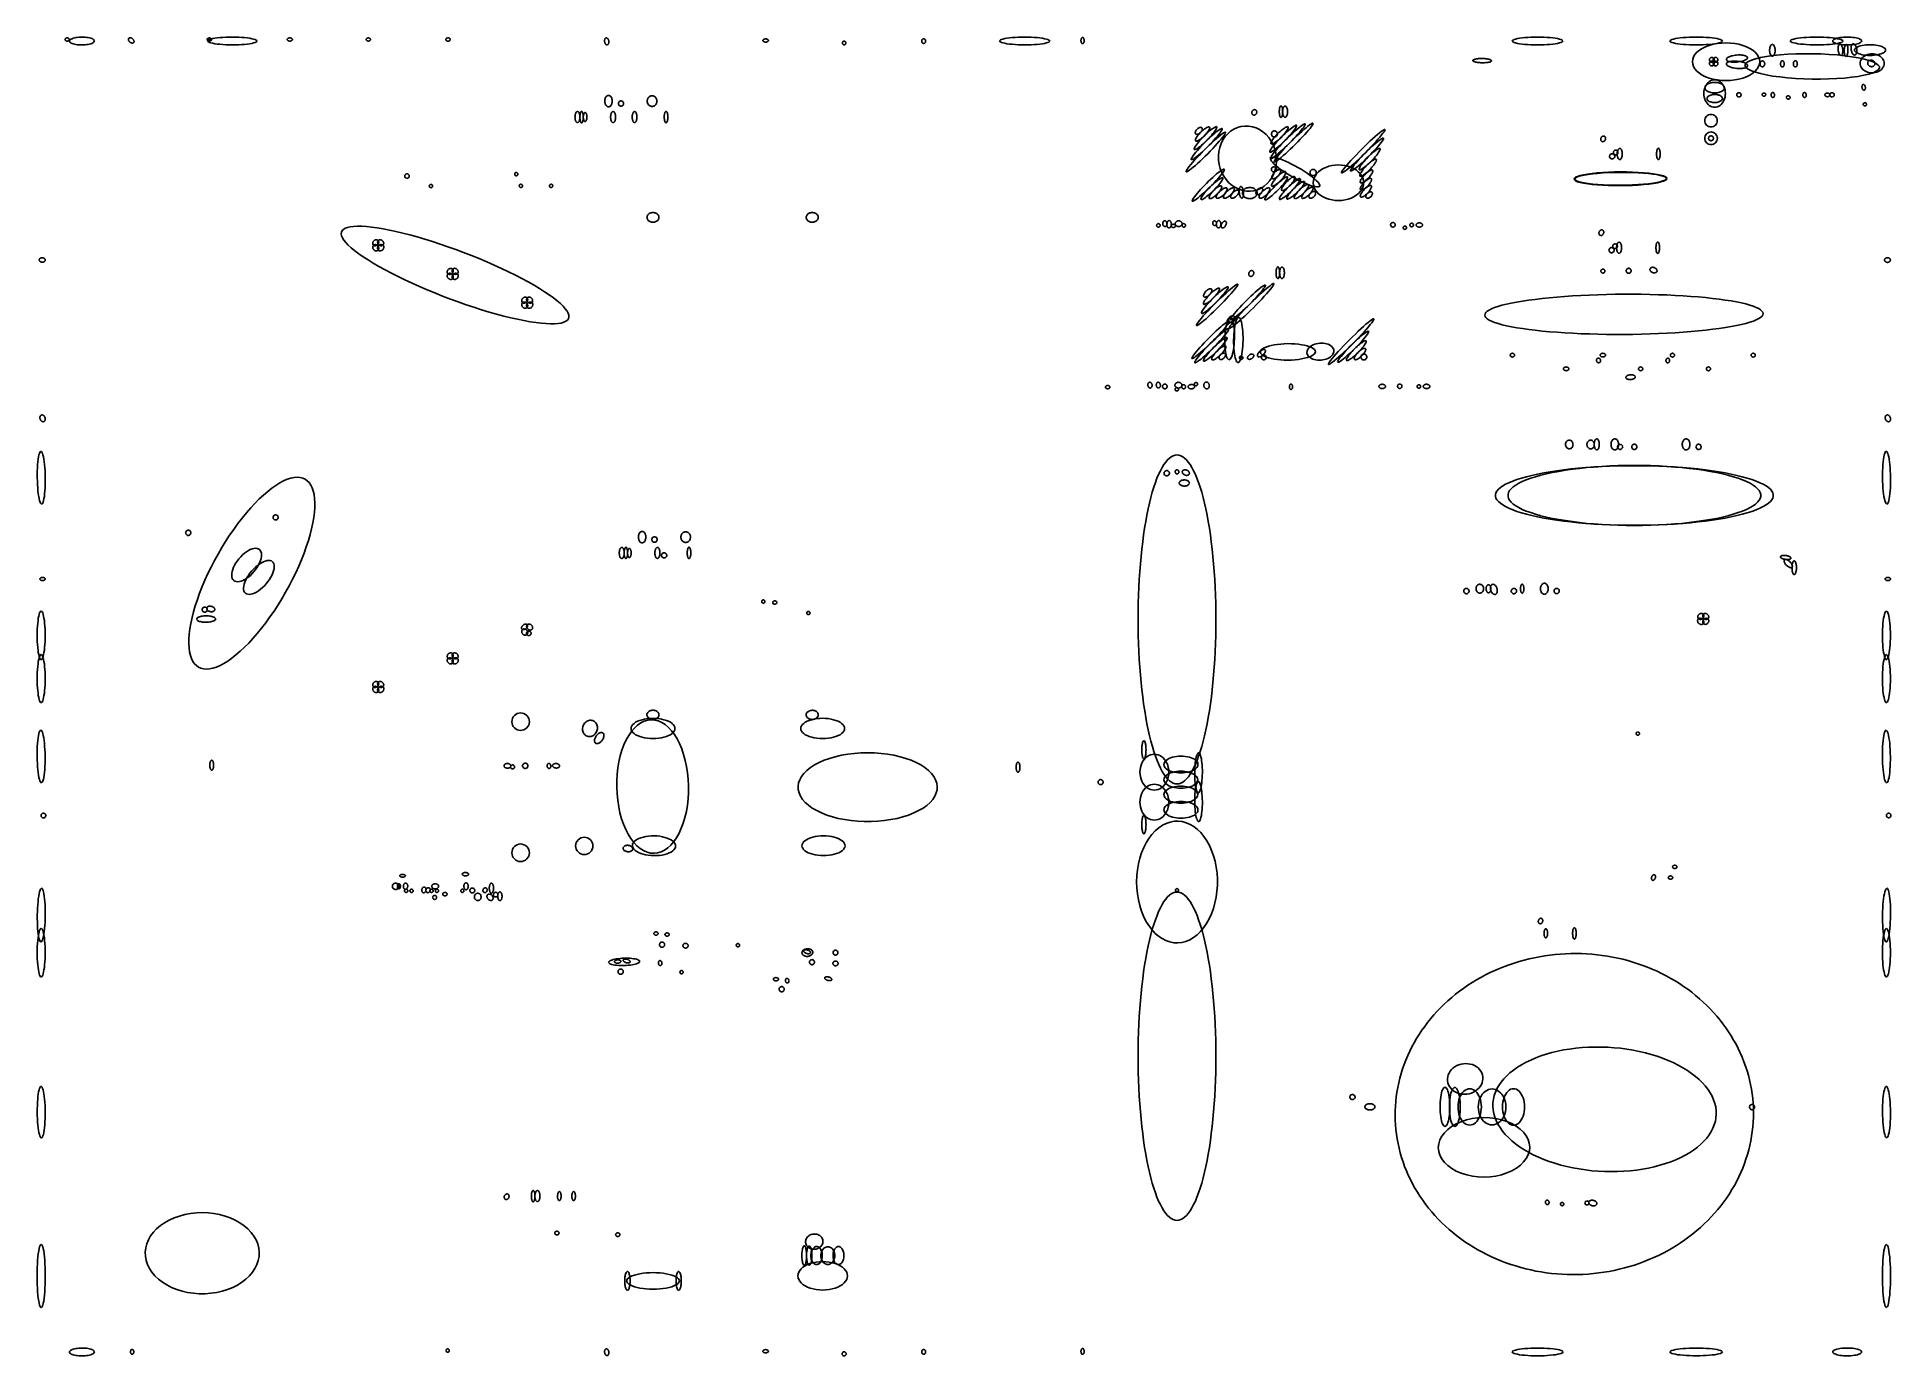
# Model space of a CAD drawing. Extents: x -292 to 292, y -205 to 211.
import ezdxf

# ---------------------------------------------------------------- set-up
doc = ezdxf.new("R2010")
doc.units = 0

msp = doc.modelspace()

# ---------------------------------------------------------------- linework, layer by layer
at = {"layer": 'CIRCLES'}
for p, q in [((235.22, 203.51), (235.2, 203.36)), ((235.2, 203.36), (235.22, 203.21)), ((235.22, 202.36), (235.2, 202.22)), ((235.2, 202.22), (235.22, 202.07)), ((235.26, 203.65), (235.22, 203.51)), ((235.22, 203.21), (235.26, 203.07)), ((235.26, 202.51), (235.22, 202.36)), ((235.22, 202.07), (235.26, 201.92)), ((235.33, 203.78), (235.26, 203.65)), ((235.26, 203.07), (235.33, 202.93)), ((235.33, 202.64), (235.26, 202.51)), ((235.26, 201.92), (235.33, 201.79)), ((235.43, 203.9), (235.33, 203.78)), ((235.33, 202.93), (235.43, 202.82)), ((235.43, 202.76), (235.33, 202.64)), ((235.33, 201.79), (235.43, 201.68)), ((235.54, 203.99), (235.43, 203.9)), ((235.54, 202.85), (235.43, 202.76)), ((235.43, 202.82), (235.54, 202.72)), ((235.43, 201.68), (235.54, 201.58)), ((235.67, 204.07), (235.54, 203.99)), ((235.67, 202.92), (235.54, 202.85)), ((235.54, 202.72), (235.67, 202.65)), ((235.54, 201.58), (235.67, 201.51)), ((235.82, 204.11), (235.67, 204.07)), ((235.82, 202.97), (235.67, 202.92)), ((235.67, 202.65), (235.82, 202.61)), ((235.67, 201.51), (235.82, 201.47)), ((235.97, 204.12), (235.82, 204.11)), ((235.97, 202.98), (235.82, 202.97)), ((235.82, 202.61), (235.97, 202.59)), ((235.82, 201.47), (235.97, 201.45)), ((236.12, 204.11), (235.97, 204.12)), ((236.12, 202.97), (235.97, 202.98)), ((235.97, 202.59), (236.12, 202.61)), ((235.97, 201.45), (236.12, 201.47)), ((236.26, 204.07), (236.12, 204.11)), ((236.26, 202.92), (236.12, 202.97)), ((236.12, 202.61), (236.26, 202.65)), ((236.12, 201.47), (236.26, 201.51)), ((236.39, 203.99), (236.26, 204.07)), ((236.39, 202.85), (236.26, 202.92)), ((236.26, 202.65), (236.39, 202.72)), ((236.26, 201.51), (236.39, 201.58)), ((236.36, 203.51), (236.34, 203.36)), ((236.34, 203.36), (236.36, 203.21)), ((236.36, 202.36), (236.34, 202.22)), ((236.34, 202.22), (236.36, 202.07)), ((236.4, 203.65), (236.36, 203.51)), ((236.36, 203.21), (236.4, 203.07)), ((236.4, 202.51), (236.36, 202.36)), ((236.36, 202.07), (236.4, 201.92)), ((236.51, 203.9), (236.39, 203.99)), ((236.51, 202.76), (236.39, 202.85)), ((236.39, 202.72), (236.51, 202.82)), ((236.39, 201.58), (236.51, 201.68)), ((236.47, 203.78), (236.4, 203.65)), ((236.4, 203.07), (236.47, 202.93)), ((236.47, 202.64), (236.4, 202.51)), ((236.4, 201.92), (236.47, 201.79)), ((236.57, 203.9), (236.47, 203.78)), ((236.47, 202.93), (236.57, 202.82)), ((236.57, 202.76), (236.47, 202.64)), ((236.47, 201.79), (236.57, 201.68)), ((236.6, 203.78), (236.51, 203.9)), ((236.51, 202.82), (236.6, 202.93)), ((236.6, 202.64), (236.51, 202.76)), ((236.51, 201.68), (236.6, 201.79)), ((236.68, 203.99), (236.57, 203.9)), ((236.68, 202.85), (236.57, 202.76)), ((236.57, 202.82), (236.68, 202.72)), ((236.57, 201.68), (236.68, 201.58)), ((236.67, 203.65), (236.6, 203.78)), ((236.6, 202.93), (236.67, 203.07)), ((236.67, 202.51), (236.6, 202.64)), ((236.6, 201.79), (236.67, 201.92)), ((236.72, 203.51), (236.67, 203.65)), ((236.67, 203.07), (236.72, 203.21)), ((236.72, 202.36), (236.67, 202.51)), ((236.67, 201.92), (236.72, 202.07)), ((236.82, 204.07), (236.68, 203.99)), ((236.82, 202.92), (236.68, 202.85)), ((236.68, 202.72), (236.82, 202.65)), ((236.68, 201.58), (236.82, 201.51)), ((236.73, 203.36), (236.72, 203.51)), ((236.72, 203.21), (236.73, 203.36)), ((236.73, 202.22), (236.72, 202.36)), ((236.72, 202.07), (236.73, 202.22)), ((236.96, 204.11), (236.82, 204.07)), ((236.96, 202.97), (236.82, 202.92)), ((236.82, 202.65), (236.96, 202.61)), ((236.82, 201.51), (236.96, 201.47)), ((237.11, 204.12), (236.96, 204.11)), ((237.11, 202.98), (236.96, 202.97)), ((236.96, 202.61), (237.11, 202.59)), ((236.96, 201.47), (237.11, 201.45)), ((237.26, 204.11), (237.11, 204.12)), ((237.26, 202.97), (237.11, 202.98)), ((237.11, 202.59), (237.26, 202.61)), ((237.11, 201.45), (237.26, 201.47)), ((237.4, 204.07), (237.26, 204.11)), ((237.4, 202.92), (237.26, 202.97)), ((237.26, 202.61), (237.4, 202.65)), ((237.26, 201.47), (237.4, 201.51)), ((237.53, 203.99), (237.4, 204.07)), ((237.53, 202.85), (237.4, 202.92)), ((237.4, 202.65), (237.53, 202.72)), ((237.4, 201.51), (237.53, 201.58)), ((237.65, 203.9), (237.53, 203.99)), ((237.65, 202.76), (237.53, 202.85)), ((237.53, 202.72), (237.65, 202.82)), ((237.53, 201.58), (237.65, 201.68)), ((237.74, 203.78), (237.65, 203.9)), ((237.65, 202.82), (237.74, 202.93)), ((237.74, 202.64), (237.65, 202.76)), ((237.65, 201.68), (237.74, 201.79)), ((237.82, 203.65), (237.74, 203.78)), ((237.74, 202.93), (237.82, 203.07)), ((237.82, 202.51), (237.74, 202.64)), ((237.74, 201.79), (237.82, 201.92)), ((237.86, 203.51), (237.82, 203.65)), ((237.82, 203.07), (237.86, 203.21)), ((237.86, 202.36), (237.82, 202.51)), ((237.82, 201.92), (237.86, 202.07)), ((237.87, 203.36), (237.86, 203.51)), ((237.86, 203.21), (237.87, 203.36)), ((237.87, 202.22), (237.86, 202.36)), ((237.86, 202.07), (237.87, 202.22)), ((244.34, 192.98), (244.21, 192.94)), ((244.48, 193), (244.34, 192.98)), ((244.61, 192.98), (244.48, 193)), ((244.74, 192.94), (244.61, 192.98)), ((273.74, 192.98), (273.61, 192.94)), ((273.88, 193), (273.74, 192.98)), ((274.01, 192.98), (273.88, 193)), ((274.14, 192.94), (274.01, 192.98)), ((-108.95, 189.74), (-108.97, 189.58)), ((-108.97, 189.58), (-108.95, 189.42)), ((-108.91, 189.9), (-108.95, 189.74)), ((-108.95, 189.42), (-108.91, 189.26)), ((-108.83, 190.04), (-108.91, 189.9)), ((-108.91, 189.26), (-108.83, 189.12)), ((-108.73, 190.16), (-108.83, 190.04)), ((-108.83, 189.12), (-108.73, 188.99)), ((-108.6, 190.27), (-108.73, 190.16)), ((-108.73, 188.99), (-108.6, 188.89)), ((-108.46, 190.34), (-108.6, 190.27)), ((-108.6, 188.89), (-108.46, 188.81)), ((-108.3, 190.39), (-108.46, 190.34)), ((-108.46, 188.81), (-108.3, 188.77)), ((-108.14, 190.41), (-108.3, 190.39)), ((-108.3, 188.77), (-108.14, 188.75)), ((-107.98, 190.39), (-108.14, 190.41)), ((-108.14, 188.75), (-107.98, 188.77)), ((-107.82, 190.34), (-107.98, 190.39)), ((-107.98, 188.77), (-107.82, 188.81)), ((-107.68, 190.27), (-107.82, 190.34)), ((-107.82, 188.81), (-107.68, 188.89)), ((-107.56, 190.16), (-107.68, 190.27)), ((-107.68, 188.89), (-107.56, 188.99)), ((-107.45, 190.04), (-107.56, 190.16)), ((-107.56, 188.99), (-107.45, 189.12)), ((-107.38, 189.9), (-107.45, 190.04)), ((-107.45, 189.12), (-107.38, 189.26)), ((-107.33, 189.74), (-107.38, 189.9)), ((-107.38, 189.26), (-107.33, 189.42)), ((-107.31, 189.58), (-107.33, 189.74)), ((-107.33, 189.42), (-107.31, 189.58)), ((243.8, 192.44), (243.79, 192.31)), ((243.79, 192.31), (243.8, 192.18)), ((243.84, 192.57), (243.8, 192.44)), ((243.8, 192.18), (243.84, 192.05)), ((243.9, 192.69), (243.84, 192.57)), ((243.84, 192.05), (243.9, 191.93)), ((243.99, 192.8), (243.9, 192.69)), ((243.9, 191.93), (243.99, 191.82)), ((244.09, 192.88), (243.99, 192.8)), ((243.99, 191.82), (244.09, 191.74)), ((244.21, 192.94), (244.09, 192.88)), ((244.09, 191.74), (244.21, 191.68)), ((244.21, 191.68), (244.34, 191.64)), ((244.34, 191.64), (244.48, 191.62)), ((244.48, 191.62), (244.61, 191.64)), ((244.61, 191.64), (244.74, 191.68)), ((244.86, 192.88), (244.74, 192.94)), ((244.74, 191.68), (244.86, 191.74)), ((244.96, 192.8), (244.86, 192.88)), ((244.86, 191.74), (244.96, 191.82)), ((245.05, 192.69), (244.96, 192.8)), ((244.96, 191.82), (245.05, 191.93)), ((245.11, 192.57), (245.05, 192.69)), ((245.05, 191.93), (245.11, 192.05)), ((245.15, 192.44), (245.11, 192.57)), ((245.11, 192.05), (245.15, 192.18)), ((245.16, 192.31), (245.15, 192.44)), ((245.15, 192.18), (245.16, 192.31)), ((273.2, 192.44), (273.19, 192.31)), ((273.19, 192.31), (273.2, 192.18)), ((273.24, 192.57), (273.2, 192.44)), ((273.2, 192.18), (273.24, 192.05)), ((273.3, 192.69), (273.24, 192.57)), ((273.24, 192.05), (273.3, 191.93)), ((273.39, 192.8), (273.3, 192.69)), ((273.3, 191.93), (273.39, 191.82)), ((273.49, 192.88), (273.39, 192.8)), ((273.39, 191.82), (273.49, 191.74)), ((273.61, 192.94), (273.49, 192.88)), ((273.49, 191.74), (273.61, 191.68)), ((273.61, 191.68), (273.74, 191.64)), ((273.74, 191.64), (273.88, 191.62)), ((273.88, 191.62), (274.01, 191.64)), ((274.01, 191.64), (274.14, 191.68)), ((274.26, 192.88), (274.14, 192.94)), ((274.14, 191.68), (274.26, 191.74)), ((274.36, 192.8), (274.26, 192.88)), ((274.26, 191.74), (274.36, 191.82)), ((274.45, 192.69), (274.36, 192.8)), ((274.36, 191.82), (274.45, 191.93)), ((274.51, 192.57), (274.45, 192.69)), ((274.45, 191.93), (274.51, 192.05)), ((274.55, 192.44), (274.51, 192.57)), ((274.51, 192.05), (274.55, 192.18)), ((274.56, 192.31), (274.55, 192.44)), ((274.55, 192.18), (274.56, 192.31)), ((233.76, 184.56), (233.72, 184.18)), ((233.72, 184.18), (233.76, 183.8)), ((233.87, 184.93), (233.76, 184.56)), ((233.76, 183.8), (233.87, 183.43)), ((234.05, 185.27), (233.87, 184.93)), ((233.87, 183.43), (234.05, 183.09)), ((234.3, 185.57), (234.05, 185.27)), ((234.05, 183.09), (234.3, 182.8)), ((234.59, 185.81), (234.3, 185.57)), ((234.3, 182.8), (234.59, 182.55)), ((234.93, 185.99), (234.59, 185.81)), ((234.59, 182.55), (234.93, 182.37)), ((235.3, 186.1), (234.93, 185.99)), ((234.93, 182.37), (235.3, 182.26)), ((235.68, 186.14), (235.3, 186.1)), ((235.3, 182.26), (235.68, 182.22)), ((236.06, 186.1), (235.68, 186.14)), ((235.68, 182.22), (236.06, 182.26)), ((236.43, 185.99), (236.06, 186.1)), ((236.06, 182.26), (236.43, 182.37)), ((236.77, 185.81), (236.43, 185.99)), ((236.43, 182.37), (236.77, 182.55)), ((237.07, 185.57), (236.77, 185.81)), ((236.77, 182.55), (237.07, 182.8)), ((237.31, 185.27), (237.07, 185.57)), ((237.07, 182.8), (237.31, 183.09)), ((237.49, 184.93), (237.31, 185.27)), ((237.31, 183.09), (237.49, 183.43)), ((237.6, 184.56), (237.49, 184.93)), ((237.49, 183.43), (237.6, 183.8)), ((237.64, 184.18), (237.6, 184.56)), ((237.6, 183.8), (237.64, 184.18)), ((97.05, 180.17), (97.04, 179.99)), ((97.04, 179.99), (97.05, 179.81)), ((97.11, 180.35), (97.05, 180.17)), ((97.05, 179.81), (97.11, 179.63)), ((97.2, 180.52), (97.11, 180.35)), ((97.11, 179.63), (97.2, 179.47)), ((97.31, 180.66), (97.2, 180.52)), ((97.2, 179.47), (97.31, 179.32)), ((97.46, 180.78), (97.31, 180.66)), ((97.31, 179.32), (97.46, 179.21)), ((97.62, 180.86), (97.46, 180.78)), ((97.46, 179.21), (97.62, 179.12)), ((97.8, 180.92), (97.62, 180.86)), ((97.62, 179.12), (97.8, 179.06)), ((97.98, 180.93), (97.8, 180.92)), ((97.8, 179.06), (97.98, 179.05)), ((98.16, 180.92), (97.98, 180.93)), ((97.98, 179.05), (98.16, 179.06)), ((98.34, 180.86), (98.16, 180.92)), ((98.16, 179.06), (98.34, 179.12)), ((98.5, 180.78), (98.34, 180.86)), ((98.34, 179.12), (98.5, 179.21)), ((98.65, 180.66), (98.5, 180.78)), ((98.5, 179.21), (98.65, 179.32)), ((98.77, 180.52), (98.65, 180.66)), ((98.65, 179.32), (98.77, 179.47)), ((98.85, 180.35), (98.77, 180.52)), ((98.77, 179.47), (98.85, 179.63)), ((98.91, 180.17), (98.85, 180.35)), ((98.85, 179.63), (98.91, 179.81)), ((98.92, 179.99), (98.91, 180.17)), ((98.91, 179.81), (98.92, 179.99)), ((233.74, 179), (233.7, 178.61)), ((233.7, 178.61), (233.74, 178.22)), ((233.85, 179.37), (233.74, 179)), ((233.74, 178.22), (233.85, 177.84)), ((234.03, 179.72), (233.85, 179.37)), ((233.85, 177.84), (234.03, 177.5)), ((234.28, 180.02), (234.03, 179.72)), ((234.03, 177.5), (234.28, 177.2)), ((234.59, 180.27), (234.28, 180.02)), ((234.28, 177.2), (234.59, 176.95)), ((234.93, 180.46), (234.59, 180.27)), ((234.59, 176.95), (234.93, 176.76)), ((234.92, 178.76), (234.9, 178.61)), ((234.9, 178.61), (234.92, 178.46)), ((234.96, 178.91), (234.92, 178.76)), ((234.92, 178.46), (234.96, 178.31)), ((235.31, 180.57), (234.93, 180.46)), ((234.93, 176.76), (235.31, 176.65)), ((235.03, 179.04), (234.96, 178.91)), ((234.96, 178.31), (235.03, 178.18)), ((235.13, 179.16), (235.03, 179.04)), ((235.03, 178.18), (235.13, 178.06)), ((235.25, 179.26), (235.13, 179.16)), ((235.13, 178.06), (235.25, 177.97)), ((235.38, 179.33), (235.25, 179.26)), ((235.25, 177.97), (235.38, 177.89)), ((235.7, 180.61), (235.31, 180.57)), ((235.31, 176.65), (235.7, 176.61)), ((235.53, 179.37), (235.38, 179.33)), ((235.38, 177.89), (235.53, 177.85)), ((235.68, 179.39), (235.53, 179.37)), ((235.53, 177.85), (235.68, 177.83)), ((235.83, 179.37), (235.68, 179.39)), ((235.68, 177.83), (235.83, 177.85)), ((236.09, 180.57), (235.7, 180.61)), ((235.7, 176.61), (236.09, 176.65)), ((235.98, 179.33), (235.83, 179.37)), ((235.83, 177.85), (235.98, 177.89)), ((236.11, 179.26), (235.98, 179.33)), ((235.98, 177.89), (236.11, 177.97)), ((236.46, 180.46), (236.09, 180.57)), ((236.09, 176.65), (236.46, 176.76)), ((236.23, 179.16), (236.11, 179.26)), ((236.11, 177.97), (236.23, 178.06)), ((236.33, 179.04), (236.23, 179.16)), ((236.23, 178.06), (236.33, 178.18)), ((236.4, 178.91), (236.33, 179.04)), ((236.33, 178.18), (236.4, 178.31)), ((236.44, 178.76), (236.4, 178.91)), ((236.4, 178.31), (236.44, 178.46)), ((236.46, 178.61), (236.44, 178.76)), ((236.44, 178.46), (236.46, 178.61)), ((236.81, 180.27), (236.46, 180.46)), ((236.46, 176.76), (236.81, 176.95)), ((237.11, 180.02), (236.81, 180.27)), ((236.81, 176.95), (237.11, 177.2)), ((237.36, 179.72), (237.11, 180.02)), ((237.11, 177.2), (237.36, 177.5)), ((237.54, 179.37), (237.36, 179.72)), ((237.36, 177.5), (237.54, 177.84)), ((237.66, 179), (237.54, 179.37)), ((237.54, 177.84), (237.66, 178.22)), ((237.7, 178.61), (237.66, 179)), ((237.66, 178.22), (237.7, 178.61)), ((97.66, 169.59), (97.51, 169.54)), ((97.82, 169.6), (97.66, 169.59)), ((97.98, 169.59), (97.82, 169.6)), ((98.14, 169.54), (97.98, 169.59)), ((203.7, 173.07), (203.68, 172.91)), ((203.68, 172.91), (203.7, 172.75)), ((203.74, 173.22), (203.7, 173.07)), ((203.7, 172.75), (203.74, 172.6)), ((203.82, 173.37), (203.74, 173.22)), ((203.74, 172.6), (203.82, 172.46)), ((203.92, 173.49), (203.82, 173.37)), ((203.82, 172.46), (203.92, 172.33)), ((204.05, 173.59), (203.92, 173.49)), ((203.92, 172.33), (204.05, 172.23)), ((204.19, 173.67), (204.05, 173.59)), ((204.05, 172.23), (204.19, 172.15)), ((204.34, 173.71), (204.19, 173.67)), ((204.19, 172.15), (204.34, 172.11)), ((204.5, 173.73), (204.34, 173.71)), ((204.34, 172.11), (204.5, 172.09)), ((204.66, 173.71), (204.5, 173.73)), ((204.5, 172.09), (204.66, 172.11)), ((204.82, 173.67), (204.66, 173.71)), ((204.66, 172.11), (204.82, 172.15)), ((204.96, 173.59), (204.82, 173.67)), ((204.82, 172.15), (204.96, 172.23)), ((204.89, 174.29), (204.87, 174.15)), ((204.87, 174.15), (204.89, 174)), ((204.93, 174.43), (204.89, 174.29)), ((204.89, 174), (204.93, 173.87)), ((205, 174.56), (204.93, 174.43)), ((204.93, 173.87), (205, 173.74)), ((205.08, 173.49), (204.96, 173.59)), ((204.96, 172.23), (205.08, 172.33)), ((205.09, 174.67), (205, 174.56)), ((205, 173.74), (205.09, 173.63)), ((205.18, 173.37), (205.08, 173.49)), ((205.08, 172.33), (205.18, 172.46)), ((205.2, 174.76), (205.09, 174.67)), ((205.09, 173.63), (205.2, 173.53)), ((205.26, 173.22), (205.18, 173.37)), ((205.18, 172.46), (205.26, 172.6)), ((205.33, 174.83), (205.2, 174.76)), ((205.2, 173.53), (205.33, 173.46)), ((205.31, 173.07), (205.26, 173.22)), ((205.26, 172.6), (205.31, 172.75)), ((205.32, 172.91), (205.31, 173.07)), ((205.31, 172.75), (205.32, 172.91)), ((205.47, 174.88), (205.33, 174.83)), ((205.33, 173.46), (205.47, 173.42)), ((205.61, 174.89), (205.47, 174.88)), ((205.47, 173.42), (205.61, 173.41)), ((205.76, 174.88), (205.61, 174.89)), ((205.61, 173.41), (205.76, 173.42)), ((205.9, 174.83), (205.76, 174.88)), ((205.76, 173.42), (205.9, 173.46)), ((206.02, 174.76), (205.9, 174.83)), ((205.9, 173.46), (206.02, 173.53)), ((206.14, 174.67), (206.02, 174.76)), ((206.02, 173.53), (206.14, 173.63)), ((206.23, 174.56), (206.14, 174.67)), ((206.14, 173.63), (206.23, 173.74)), ((206.3, 174.43), (206.23, 174.56)), ((206.23, 173.74), (206.3, 173.87)), ((206.34, 174.29), (206.3, 174.43)), ((206.3, 173.87), (206.34, 174)), ((206.35, 174.15), (206.34, 174.29)), ((206.34, 174), (206.35, 174.15)), ((-176.34, 166.83), (-176.35, 166.69)), ((-176.35, 166.69), (-176.34, 166.55)), ((-176.3, 166.96), (-176.34, 166.83)), ((-176.34, 166.55), (-176.3, 166.41)), ((-176.23, 167.08), (-176.3, 166.96)), ((-176.3, 166.41), (-176.23, 166.29)), ((-176.15, 167.19), (-176.23, 167.08)), ((-176.23, 166.29), (-176.15, 166.18)), ((-176.04, 167.28), (-176.15, 167.19)), ((-176.15, 166.18), (-176.04, 166.09)), ((-175.91, 167.35), (-176.04, 167.28)), ((-176.04, 166.09), (-175.91, 166.03)), ((-175.78, 167.39), (-175.91, 167.35)), ((-175.91, 166.03), (-175.78, 165.99)), ((-175.64, 167.4), (-175.78, 167.39)), ((-175.78, 165.99), (-175.64, 165.97)), ((-175.5, 167.39), (-175.64, 167.4)), ((-175.64, 165.97), (-175.5, 165.99)), ((-175.37, 167.35), (-175.5, 167.39)), ((-175.5, 165.99), (-175.37, 166.03)), ((-175.24, 167.28), (-175.37, 167.35)), ((-175.37, 166.03), (-175.24, 166.09)), ((-175.14, 167.19), (-175.24, 167.28)), ((-175.24, 166.09), (-175.14, 166.18)), ((-175.05, 167.08), (-175.14, 167.19)), ((-175.14, 166.18), (-175.05, 166.29)), ((-174.98, 166.96), (-175.05, 167.08)), ((-175.05, 166.29), (-174.98, 166.41)), ((-174.94, 166.83), (-174.98, 166.96)), ((-174.98, 166.41), (-174.94, 166.55)), ((-174.93, 166.69), (-174.94, 166.83)), ((-174.94, 166.55), (-174.93, 166.69)), ((97.02, 168.94), (97, 168.78)), ((97, 168.78), (97.02, 168.62)), ((97.06, 169.1), (97.02, 168.94)), ((97.02, 168.62), (97.06, 168.47)), ((97.14, 169.24), (97.06, 169.1)), ((97.06, 168.47), (97.14, 168.33)), ((97.24, 169.36), (97.14, 169.24)), ((97.14, 168.33), (97.24, 168.2)), ((97.37, 169.46), (97.24, 169.36)), ((97.24, 168.2), (97.37, 168.1)), ((97.51, 169.54), (97.37, 169.46)), ((97.37, 168.1), (97.51, 168.03)), ((97.51, 168.03), (97.66, 167.98)), ((97.66, 167.98), (97.82, 167.96)), ((97.82, 167.96), (97.98, 167.98)), ((97.98, 167.98), (98.14, 168.03)), ((98.28, 169.46), (98.14, 169.54)), ((98.14, 168.03), (98.28, 168.1)), ((98.4, 169.36), (98.28, 169.46)), ((98.28, 168.1), (98.4, 168.2)), ((98.5, 169.24), (98.4, 169.36)), ((98.4, 168.2), (98.5, 168.33)), ((98.58, 169.1), (98.5, 169.24)), ((98.5, 168.33), (98.58, 168.47)), ((98.63, 168.94), (98.58, 169.1)), ((98.58, 168.47), (98.63, 168.62)), ((98.64, 168.78), (98.63, 168.94)), ((98.63, 168.62), (98.64, 168.78)), ((109.2, 167.99), (109.18, 167.8)), ((109.18, 167.8), (109.2, 167.61)), ((109.26, 168.18), (109.2, 167.99)), ((109.2, 167.61), (109.26, 167.42)), ((109.35, 168.35), (109.26, 168.18)), ((109.26, 167.42), (109.35, 167.25)), ((109.47, 168.5), (109.35, 168.35)), ((109.35, 167.25), (109.47, 167.1)), ((109.62, 168.62), (109.47, 168.5)), ((109.47, 167.1), (109.62, 166.97)), ((109.79, 168.72), (109.62, 168.62)), ((109.62, 166.97), (109.79, 166.88)), ((109.98, 168.77), (109.79, 168.72)), ((109.79, 166.88), (109.98, 166.83)), ((110.17, 168.79), (109.98, 168.77)), ((109.98, 166.83), (110.17, 166.81)), ((110.37, 168.77), (110.17, 168.79)), ((110.17, 166.81), (110.37, 166.83)), ((110.55, 168.72), (110.37, 168.77)), ((110.37, 166.83), (110.55, 166.88)), ((110.72, 168.62), (110.55, 168.72)), ((110.55, 166.88), (110.72, 166.97)), ((110.87, 168.5), (110.72, 168.62)), ((110.72, 166.97), (110.87, 167.1)), ((111, 168.35), (110.87, 168.5)), ((110.87, 167.1), (111, 167.25)), ((111.09, 168.18), (111, 168.35)), ((111, 167.25), (111.09, 167.42)), ((111.15, 167.99), (111.09, 168.18)), ((111.09, 167.42), (111.15, 167.61)), ((111.16, 167.8), (111.15, 167.99)), ((111.15, 167.61), (111.16, 167.8)), ((135.35, 152.04), (135.21, 152.03)), ((135.49, 152.03), (135.35, 152.04)), ((134.64, 151.46), (134.63, 151.32)), ((134.63, 151.32), (134.64, 151.18)), ((134.69, 151.6), (134.64, 151.46)), ((134.64, 151.18), (134.69, 151.05)), ((134.75, 151.72), (134.69, 151.6)), ((134.69, 151.05), (134.75, 150.92)), ((134.84, 151.83), (134.75, 151.72)), ((134.75, 150.92), (134.84, 150.81)), ((134.95, 151.92), (134.84, 151.83)), ((134.84, 150.81), (134.95, 150.72)), ((135.07, 151.99), (134.95, 151.92)), ((134.95, 150.72), (135.07, 150.66)), ((135.21, 152.03), (135.07, 151.99)), ((135.07, 150.66), (135.21, 150.61)), ((135.21, 150.61), (135.35, 150.6)), ((135.35, 150.6), (135.49, 150.61)), ((135.63, 151.99), (135.49, 152.03)), ((135.49, 150.61), (135.63, 150.66)), ((135.75, 151.92), (135.63, 151.99)), ((135.63, 150.66), (135.75, 150.72)), ((135.86, 151.83), (135.75, 151.92)), ((135.75, 150.72), (135.86, 150.81)), ((135.95, 151.72), (135.86, 151.83)), ((135.86, 150.81), (135.95, 150.92)), ((136.02, 151.6), (135.95, 151.72)), ((135.95, 150.92), (136.02, 151.05)), ((136.06, 151.46), (136.02, 151.6)), ((136.02, 151.05), (136.06, 151.18)), ((136.07, 151.32), (136.06, 151.46)), ((136.06, 151.18), (136.07, 151.32)), ((203.51, 143.48), (203.49, 143.32)), ((203.49, 143.32), (203.51, 143.16)), ((203.55, 143.63), (203.51, 143.48)), ((203.51, 143.16), (203.55, 143.01)), ((203.63, 143.77), (203.55, 143.63)), ((203.55, 143.01), (203.63, 142.86)), ((203.73, 143.9), (203.63, 143.77)), ((203.63, 142.86), (203.73, 142.74)), ((203.86, 144), (203.73, 143.9)), ((203.73, 142.74), (203.86, 142.64)), ((204, 144.08), (203.86, 144)), ((203.86, 142.64), (204, 142.56)), ((204.15, 144.12), (204, 144.08)), ((204, 142.56), (204.15, 142.52)), ((204.31, 144.14), (204.15, 144.12)), ((204.15, 142.52), (204.31, 142.5)), ((204.47, 144.12), (204.31, 144.14)), ((204.31, 142.5), (204.47, 142.52)), ((204.62, 144.08), (204.47, 144.12)), ((204.47, 142.52), (204.62, 142.56)), ((204.77, 144), (204.62, 144.08)), ((204.62, 142.56), (204.77, 142.64)), ((204.7, 144.7), (204.68, 144.56)), ((204.68, 144.56), (204.7, 144.41)), ((204.74, 144.84), (204.7, 144.7)), ((204.7, 144.41), (204.74, 144.27)), ((204.81, 144.97), (204.74, 144.84)), ((204.74, 144.27), (204.81, 144.15)), ((204.89, 143.9), (204.77, 144)), ((204.77, 142.64), (204.89, 142.74)), ((204.9, 145.08), (204.81, 144.97)), ((204.81, 144.15), (204.9, 144.03)), ((204.99, 143.77), (204.89, 143.9)), ((204.89, 142.74), (204.99, 142.86)), ((205.01, 145.17), (204.9, 145.08)), ((204.9, 144.03), (205.01, 143.94)), ((205.07, 143.63), (204.99, 143.77)), ((204.99, 142.86), (205.07, 143.01)), ((205.14, 145.24), (205.01, 145.17)), ((205.01, 143.94), (205.14, 143.87)), ((205.11, 143.48), (205.07, 143.63)), ((205.07, 143.01), (205.11, 143.16)), ((205.13, 143.32), (205.11, 143.48)), ((205.11, 143.16), (205.13, 143.32)), ((205.28, 145.28), (205.14, 145.24)), ((205.14, 143.87), (205.28, 143.83)), ((205.42, 145.3), (205.28, 145.28)), ((205.28, 143.83), (205.42, 143.82)), ((205.57, 145.28), (205.42, 145.3)), ((205.42, 143.82), (205.57, 143.83)), ((205.71, 145.24), (205.57, 145.28)), ((205.57, 143.83), (205.71, 143.87)), ((205.83, 145.17), (205.71, 145.24)), ((205.71, 143.87), (205.83, 143.94)), ((205.95, 145.08), (205.83, 145.17)), ((205.83, 143.94), (205.95, 144.03)), ((206.04, 144.97), (205.95, 145.08)), ((205.95, 144.03), (206.04, 144.15)), ((206.11, 144.84), (206.04, 144.97)), ((206.04, 144.15), (206.11, 144.27)), ((206.15, 144.7), (206.11, 144.84)), ((206.11, 144.27), (206.15, 144.41)), ((206.16, 144.56), (206.15, 144.7)), ((206.15, 144.41), (206.16, 144.56)), ((208.93, 136.97), (208.91, 136.81)), ((208.91, 136.81), (208.93, 136.66)), ((208.98, 137.11), (208.93, 136.97)), ((208.93, 136.66), (208.98, 136.51)), ((209.05, 137.25), (208.98, 137.11)), ((208.98, 136.51), (209.05, 136.37)), ((209.15, 137.37), (209.05, 137.25)), ((209.05, 136.37), (209.15, 136.25)), ((209.27, 137.47), (209.15, 137.37)), ((209.15, 136.25), (209.27, 136.15)), ((209.4, 137.54), (209.27, 137.47)), ((209.27, 136.15), (209.4, 136.08)), ((209.55, 137.59), (209.4, 137.54)), ((209.4, 136.08), (209.55, 136.03)), ((209.71, 137.6), (209.55, 137.59)), ((209.55, 136.03), (209.71, 136.02)), ((209.86, 137.59), (209.71, 137.6)), ((209.71, 136.02), (209.86, 136.03)), ((210.01, 137.54), (209.86, 137.59)), ((209.86, 136.03), (210.01, 136.08)), ((210.15, 137.47), (210.01, 137.54)), ((210.01, 136.08), (210.15, 136.15)), ((210.27, 137.37), (210.15, 137.47)), ((210.15, 136.15), (210.27, 136.25)), ((210.37, 137.25), (210.27, 137.37)), ((210.27, 136.25), (210.37, 136.37)), ((210.44, 137.11), (210.37, 137.25)), ((210.37, 136.37), (210.44, 136.51)), ((210.49, 136.97), (210.44, 137.11)), ((210.44, 136.51), (210.49, 136.66)), ((210.5, 136.81), (210.49, 136.97)), ((210.49, 136.66), (210.5, 136.81)), ((93.87, 109.65), (93.85, 109.51)), ((93.85, 109.51), (93.87, 109.36)), ((93.91, 109.8), (93.87, 109.65)), ((93.87, 109.36), (93.91, 109.21)), ((93.98, 109.93), (93.91, 109.8)), ((93.91, 109.21), (93.98, 109.08)), ((94.07, 110.05), (93.98, 109.93)), ((93.98, 109.08), (94.07, 108.97)), ((94.19, 110.14), (94.07, 110.05)), ((94.07, 108.97), (94.19, 108.87)), ((94.32, 110.21), (94.19, 110.14)), ((94.19, 108.87), (94.32, 108.8)), ((94.47, 110.26), (94.32, 110.21)), ((94.32, 108.8), (94.47, 108.76)), ((94.62, 110.27), (94.47, 110.26)), ((94.47, 108.76), (94.62, 108.74)), ((94.76, 110.26), (94.62, 110.27)), ((94.62, 108.74), (94.76, 108.76)), ((94.91, 110.21), (94.76, 110.26)), ((94.76, 108.76), (94.91, 108.8)), ((95.04, 110.14), (94.91, 110.21)), ((94.91, 108.8), (95.04, 108.87)), ((95.16, 110.05), (95.04, 110.14)), ((95.04, 108.87), (95.16, 108.97)), ((95.25, 109.93), (95.16, 110.05)), ((95.16, 108.97), (95.25, 109.08)), ((95.32, 109.8), (95.25, 109.93)), ((95.25, 109.08), (95.32, 109.21)), ((95.36, 109.65), (95.32, 109.8)), ((95.32, 109.21), (95.36, 109.36)), ((95.38, 109.51), (95.36, 109.65)), ((95.36, 109.36), (95.38, 109.51)), ((125.25, 109.82), (125.23, 109.63)), ((125.23, 109.63), (125.25, 109.45)), ((125.3, 109.99), (125.25, 109.82)), ((125.25, 109.45), (125.3, 109.27)), ((125.39, 110.16), (125.3, 109.99)), ((125.3, 109.27), (125.39, 109.11)), ((125.51, 110.3), (125.39, 110.16)), ((125.39, 109.11), (125.51, 108.97)), ((125.65, 110.42), (125.51, 110.3)), ((125.51, 108.97), (125.65, 108.85)), ((125.81, 110.5), (125.65, 110.42)), ((125.65, 108.85), (125.81, 108.76)), ((125.99, 110.56), (125.81, 110.5)), ((125.81, 108.76), (125.99, 108.71)), ((126.17, 110.58), (125.99, 110.56)), ((125.99, 108.71), (126.17, 108.69)), ((126.36, 110.56), (126.17, 110.58)), ((126.17, 108.69), (126.36, 108.71)), ((126.54, 110.5), (126.36, 110.56)), ((126.36, 108.71), (126.54, 108.76)), ((126.7, 110.42), (126.54, 110.5)), ((126.54, 108.76), (126.7, 108.85)), ((126.84, 110.3), (126.7, 110.42)), ((126.7, 108.85), (126.84, 108.97)), ((126.96, 110.16), (126.84, 110.3)), ((126.84, 108.97), (126.96, 109.11)), ((127.05, 109.99), (126.96, 110.16)), ((126.96, 109.11), (127.05, 109.27)), ((127.1, 109.82), (127.05, 109.99)), ((127.05, 109.27), (127.1, 109.45)), ((127.12, 109.63), (127.1, 109.82)), ((127.1, 109.45), (127.12, 109.63)), ((62.7, 100.47), (62.68, 100.33)), ((62.68, 100.33), (62.7, 100.19)), ((62.74, 100.61), (62.7, 100.47)), ((62.7, 100.19), (62.74, 100.05)), ((62.81, 100.73), (62.74, 100.61)), ((62.74, 100.05), (62.81, 99.93)), ((62.9, 100.84), (62.81, 100.73)), ((62.81, 99.93), (62.9, 99.82)), ((63, 100.93), (62.9, 100.84)), ((62.9, 99.82), (63, 99.73)), ((63.13, 101), (63, 100.93)), ((63, 99.73), (63.13, 99.66)), ((63.26, 101.04), (63.13, 101)), ((63.13, 99.66), (63.26, 99.62)), ((63.4, 101.05), (63.26, 101.04)), ((63.26, 99.62), (63.4, 99.61)), ((63.55, 101.04), (63.4, 101.05)), ((63.4, 99.61), (63.55, 99.62)), ((63.68, 101), (63.55, 101.04)), ((63.55, 99.62), (63.68, 99.66)), ((63.8, 100.93), (63.68, 101)), ((63.68, 99.66), (63.8, 99.73)), ((63.91, 100.84), (63.8, 100.93)), ((63.8, 99.73), (63.91, 99.82)), ((64, 100.73), (63.91, 100.84)), ((63.91, 99.82), (64, 99.93)), ((64.07, 100.61), (64, 100.73)), ((64, 99.93), (64.07, 100.05)), ((64.11, 100.47), (64.07, 100.61)), ((64.07, 100.05), (64.11, 100.19)), ((64.12, 100.33), (64.11, 100.47)), ((64.11, 100.19), (64.12, 100.33)), ((68.72, 100.36), (68.71, 100.23)), ((68.71, 100.23), (68.72, 100.11)), ((68.76, 100.48), (68.72, 100.36)), ((68.72, 100.11), (68.76, 99.99)), ((68.81, 100.59), (68.76, 100.48)), ((68.76, 99.99), (68.81, 99.88)), ((68.89, 100.68), (68.81, 100.59)), ((68.81, 99.88), (68.89, 99.79)), ((68.99, 100.76), (68.89, 100.68)), ((68.89, 99.79), (68.99, 99.71)), ((69.1, 100.82), (68.99, 100.76)), ((68.99, 99.71), (69.1, 99.65)), ((69.22, 100.86), (69.1, 100.82)), ((69.1, 99.65), (69.22, 99.61)), ((69.34, 100.87), (69.22, 100.86)), ((69.22, 99.61), (69.34, 99.6)), ((69.47, 100.86), (69.34, 100.87)), ((69.34, 99.6), (69.47, 99.61)), ((69.59, 100.82), (69.47, 100.86)), ((69.47, 99.61), (69.59, 99.65)), ((69.69, 100.76), (69.59, 100.82)), ((69.59, 99.65), (69.69, 99.71)), ((69.79, 100.68), (69.69, 100.76)), ((69.69, 99.71), (69.79, 99.79)), ((69.87, 100.59), (69.79, 100.68)), ((69.79, 99.79), (69.87, 99.88)), ((69.93, 100.48), (69.87, 100.59)), ((69.87, 99.88), (69.93, 99.99)), ((69.96, 100.36), (69.93, 100.48)), ((69.93, 99.99), (69.96, 100.11)), ((69.98, 100.23), (69.96, 100.36)), ((69.96, 100.11), (69.98, 100.23)), ((136.81, 100.54), (136.8, 100.41)), ((136.8, 100.41), (136.81, 100.27)), ((136.85, 100.68), (136.81, 100.54)), ((136.81, 100.27), (136.85, 100.14)), ((136.91, 100.8), (136.85, 100.68)), ((136.85, 100.14), (136.91, 100.02)), ((137, 100.9), (136.91, 100.8)), ((136.91, 100.02), (137, 99.91)), ((137.11, 100.99), (137, 100.9)), ((137, 99.91), (137.11, 99.83)), ((137.23, 101.05), (137.11, 100.99)), ((137.11, 99.83), (137.23, 99.76)), ((137.36, 101.09), (137.23, 101.05)), ((137.23, 99.76), (137.36, 99.72)), ((137.49, 101.11), (137.36, 101.09)), ((137.36, 99.72), (137.49, 99.71)), ((137.63, 101.09), (137.49, 101.11)), ((137.49, 99.71), (137.63, 99.72)), ((137.76, 101.05), (137.63, 101.09)), ((137.63, 99.72), (137.76, 99.76)), ((137.88, 100.99), (137.76, 101.05)), ((137.76, 99.76), (137.88, 99.83)), ((137.99, 100.9), (137.88, 100.99)), ((137.88, 99.83), (137.99, 99.91)), ((138.08, 100.8), (137.99, 100.9)), ((137.99, 99.91), (138.08, 100.02)), ((138.14, 100.68), (138.08, 100.8)), ((138.08, 100.02), (138.14, 100.14)), ((138.18, 100.54), (138.14, 100.68)), ((138.14, 100.14), (138.18, 100.27)), ((138.19, 100.41), (138.18, 100.54)), ((138.18, 100.27), (138.19, 100.41)), ((206.57, 81.95), (206.45, 81.85)), ((206.71, 82.02), (206.57, 81.95)), ((206.86, 82.07), (206.71, 82.02)), ((207.02, 82.09), (206.86, 82.07)), ((207.17, 82.07), (207.02, 82.09)), ((207.33, 82.02), (207.17, 82.07)), ((207.46, 81.95), (207.33, 82.02)), ((207.59, 81.85), (207.46, 81.95)), ((210.92, 81.86), (210.81, 81.74)), ((211.04, 81.97), (210.92, 81.86)), ((211.18, 82.04), (211.04, 81.97)), ((211.34, 82.09), (211.18, 82.04)), ((211.5, 82.11), (211.34, 82.09)), ((211.66, 82.09), (211.5, 82.11)), ((211.82, 82.04), (211.66, 82.09)), ((211.96, 81.97), (211.82, 82.04)), ((212.09, 81.86), (211.96, 81.97)), ((212.19, 81.74), (212.09, 81.86)), ((231.17, 81.86), (231.07, 81.74)), ((231.3, 81.97), (231.17, 81.86)), ((231.44, 82.04), (231.3, 81.97)), ((231.6, 82.09), (231.44, 82.04)), ((231.76, 82.11), (231.6, 82.09)), ((231.92, 82.09), (231.76, 82.11)), ((232.07, 82.04), (231.92, 82.09)), ((232.22, 81.97), (232.07, 82.04)), ((232.34, 81.86), (232.22, 81.97)), ((232.44, 81.74), (232.34, 81.86)), ((206.23, 81.44), (206.21, 81.28)), ((206.21, 81.28), (206.23, 81.12)), ((206.27, 81.59), (206.23, 81.44)), ((206.23, 81.12), (206.27, 80.97)), ((206.35, 81.73), (206.27, 81.59)), ((206.27, 80.97), (206.35, 80.83)), ((206.45, 81.85), (206.35, 81.73)), ((206.35, 80.83), (206.45, 80.71)), ((206.45, 80.71), (206.57, 80.61)), ((206.57, 80.61), (206.71, 80.54)), ((206.71, 80.54), (206.86, 80.49)), ((206.86, 80.49), (207.02, 80.47)), ((207.02, 80.47), (207.17, 80.49)), ((207.17, 80.49), (207.33, 80.54)), ((207.33, 80.54), (207.46, 80.61)), ((207.46, 80.61), (207.59, 80.71)), ((207.69, 81.73), (207.59, 81.85)), ((207.59, 80.71), (207.69, 80.83)), ((207.76, 81.59), (207.69, 81.73)), ((207.69, 80.83), (207.76, 80.97)), ((207.81, 81.44), (207.76, 81.59)), ((207.76, 80.97), (207.81, 81.12)), ((207.82, 81.28), (207.81, 81.44)), ((207.81, 81.12), (207.82, 81.28)), ((210.69, 81.44), (210.67, 81.28)), ((210.67, 81.28), (210.69, 81.12)), ((210.74, 81.6), (210.69, 81.44)), ((210.69, 81.12), (210.74, 80.96)), ((210.81, 81.74), (210.74, 81.6)), ((210.74, 80.96), (210.81, 80.82)), ((210.81, 80.82), (210.92, 80.7)), ((210.92, 80.7), (211.04, 80.59)), ((211.04, 80.59), (211.18, 80.52)), ((211.18, 80.52), (211.34, 80.47)), ((211.34, 80.47), (211.5, 80.45)), ((211.5, 80.45), (211.66, 80.47)), ((211.66, 80.47), (211.82, 80.52)), ((211.82, 80.52), (211.96, 80.59)), ((211.96, 80.59), (212.09, 80.7)), ((212.09, 80.7), (212.19, 80.82)), ((212.26, 81.6), (212.19, 81.74)), ((212.19, 80.82), (212.26, 80.96)), ((212.31, 81.44), (212.26, 81.6)), ((212.26, 80.96), (212.31, 81.12)), ((212.33, 81.28), (212.31, 81.44)), ((212.31, 81.12), (212.33, 81.28)), ((230.95, 81.44), (230.93, 81.28)), ((230.93, 81.28), (230.95, 81.12)), ((230.99, 81.6), (230.95, 81.44)), ((230.95, 81.12), (230.99, 80.96)), ((231.07, 81.74), (230.99, 81.6)), ((230.99, 80.96), (231.07, 80.82)), ((231.07, 80.82), (231.17, 80.7)), ((231.17, 80.7), (231.3, 80.59)), ((231.3, 80.59), (231.44, 80.52)), ((231.44, 80.52), (231.6, 80.47)), ((231.6, 80.47), (231.76, 80.45)), ((231.76, 80.45), (231.92, 80.47)), ((231.92, 80.47), (232.07, 80.52)), ((232.07, 80.52), (232.22, 80.59)), ((232.22, 80.59), (232.34, 80.7)), ((232.34, 80.7), (232.44, 80.82)), ((232.52, 81.6), (232.44, 81.74)), ((232.44, 80.82), (232.52, 80.96)), ((232.57, 81.44), (232.52, 81.6)), ((232.52, 80.96), (232.57, 81.12)), ((232.58, 81.28), (232.57, 81.44)), ((232.57, 81.12), (232.58, 81.28)), ((63.19, 73.13), (63.17, 72.96)), ((63.17, 72.96), (63.19, 72.8)), ((63.23, 73.28), (63.19, 73.13)), ((63.19, 72.8), (63.23, 72.64)), ((63.31, 73.43), (63.23, 73.28)), ((63.23, 72.64), (63.31, 72.5)), ((63.42, 73.55), (63.31, 73.43)), ((63.31, 72.5), (63.42, 72.37)), ((63.54, 73.66), (63.42, 73.55)), ((63.42, 72.37), (63.54, 72.26)), ((63.69, 73.74), (63.54, 73.66)), ((63.54, 72.26), (63.69, 72.19)), ((63.84, 73.78), (63.69, 73.74)), ((63.69, 72.19), (63.84, 72.14)), ((64.01, 73.8), (63.84, 73.78)), ((63.84, 72.14), (64.01, 72.12)), ((64.17, 73.78), (64.01, 73.8)), ((64.01, 72.12), (64.17, 72.14)), ((64.33, 73.74), (64.17, 73.78)), ((64.17, 72.14), (64.33, 72.19)), ((64.47, 73.66), (64.33, 73.74)), ((64.33, 72.19), (64.47, 72.26)), ((64.6, 73.55), (64.47, 73.66)), ((64.47, 72.26), (64.6, 72.37)), ((64.7, 73.43), (64.6, 73.55)), ((64.6, 72.37), (64.7, 72.5)), ((64.78, 73.28), (64.7, 73.43)), ((64.7, 72.5), (64.78, 72.64)), ((64.83, 73.13), (64.78, 73.28)), ((64.78, 72.64), (64.83, 72.8)), ((64.85, 72.96), (64.83, 73.13)), ((64.83, 72.8), (64.85, 72.96)), ((-217.85, 59.18), (-217.87, 59.02)), ((-217.87, 59.02), (-217.85, 58.87)), ((-217.81, 59.33), (-217.85, 59.18)), ((-217.85, 58.87), (-217.81, 58.72)), ((-217.73, 59.46), (-217.81, 59.33)), ((-217.81, 58.72), (-217.73, 58.58)), ((-217.64, 59.58), (-217.73, 59.46)), ((-217.73, 58.58), (-217.64, 58.46)), ((-217.52, 59.68), (-217.64, 59.58)), ((-217.38, 59.76), (-217.52, 59.68)), ((-217.23, 59.8), (-217.38, 59.76)), ((-217.07, 59.82), (-217.23, 59.8)), ((-216.92, 59.8), (-217.07, 59.82)), ((-216.77, 59.76), (-216.92, 59.8)), ((-216.63, 59.68), (-216.77, 59.76)), ((-216.51, 59.58), (-216.63, 59.68)), ((-216.41, 59.46), (-216.51, 59.58)), ((-216.51, 58.46), (-216.41, 58.58)), ((-216.34, 59.33), (-216.41, 59.46)), ((-216.41, 58.58), (-216.34, 58.72)), ((-216.3, 59.18), (-216.34, 59.33)), ((-216.34, 58.72), (-216.3, 58.87)), ((-216.28, 59.02), (-216.3, 59.18)), ((-216.3, 58.87), (-216.28, 59.02)), ((-245.44, 54.33), (-245.45, 54.17)), ((-245.45, 54.17), (-245.44, 54.01)), ((-245.39, 54.48), (-245.44, 54.33)), ((-245.44, 54.01), (-245.39, 53.85)), ((-245.32, 54.62), (-245.39, 54.48)), ((-245.39, 53.85), (-245.32, 53.71)), ((-245.21, 54.74), (-245.32, 54.62)), ((-245.32, 53.71), (-245.21, 53.59)), ((-245.09, 54.85), (-245.21, 54.74)), ((-245.21, 53.59), (-245.09, 53.48)), ((-244.95, 54.92), (-245.09, 54.85)), ((-245.09, 53.48), (-244.95, 53.41)), ((-244.79, 54.97), (-244.95, 54.92)), ((-244.95, 53.41), (-244.79, 53.36)), ((-244.63, 54.98), (-244.79, 54.97)), ((-244.79, 53.36), (-244.63, 53.35)), ((-244.47, 54.97), (-244.63, 54.98)), ((-244.63, 53.35), (-244.47, 53.36)), ((-244.32, 54.92), (-244.47, 54.97)), ((-244.47, 53.36), (-244.32, 53.41)), ((-244.18, 54.85), (-244.32, 54.92)), ((-244.32, 53.41), (-244.18, 53.48)), ((-244.05, 54.74), (-244.18, 54.85)), ((-244.18, 53.48), (-244.05, 53.59)), ((-243.95, 54.62), (-244.05, 54.74)), ((-244.05, 53.59), (-243.95, 53.71)), ((-243.88, 54.48), (-243.95, 54.62)), ((-243.95, 53.71), (-243.88, 53.85)), ((-243.83, 54.33), (-243.88, 54.48)), ((-243.88, 53.85), (-243.83, 54.01)), ((-243.81, 54.17), (-243.83, 54.33)), ((-243.83, 54.01), (-243.81, 54.17)), ((-217.64, 58.46), (-217.52, 58.36)), ((-217.52, 58.36), (-217.38, 58.29)), ((-217.38, 58.29), (-217.23, 58.24)), ((-217.23, 58.24), (-217.07, 58.23)), ((-217.07, 58.23), (-216.92, 58.24)), ((-216.92, 58.24), (-216.77, 58.29)), ((-216.77, 58.29), (-216.63, 58.36)), ((-216.63, 58.36), (-216.51, 58.46)), ((-98.17, 52.64), (-98.27, 52.51)), ((-98.04, 52.74), (-98.17, 52.64)), ((-97.89, 52.82), (-98.04, 52.74)), ((-97.73, 52.87), (-97.89, 52.82)), ((-97.57, 52.88), (-97.73, 52.87)), ((-97.4, 52.87), (-97.57, 52.88)), ((-97.24, 52.82), (-97.4, 52.87)), ((-97.1, 52.74), (-97.24, 52.82)), ((-96.97, 52.64), (-97.1, 52.74)), ((-96.86, 52.51), (-96.97, 52.64)), ((-98.4, 52.2), (-98.41, 52.04)), ((-98.41, 52.04), (-98.4, 51.87)), ((-98.35, 52.36), (-98.4, 52.2)), ((-98.4, 51.87), (-98.35, 51.71)), ((-98.27, 52.51), (-98.35, 52.36)), ((-98.35, 51.71), (-98.27, 51.57)), ((-98.27, 51.57), (-98.17, 51.44)), ((-98.17, 51.44), (-98.04, 51.34)), ((-98.04, 51.34), (-97.89, 51.26)), ((-97.89, 51.26), (-97.73, 51.21)), ((-97.73, 51.21), (-97.57, 51.19)), ((-97.57, 51.19), (-97.4, 51.21)), ((-97.4, 51.21), (-97.24, 51.26)), ((-97.24, 51.26), (-97.1, 51.34)), ((-97.1, 51.34), (-96.97, 51.44)), ((-96.97, 51.44), (-96.86, 51.57)), ((-96.79, 52.36), (-96.86, 52.51)), ((-96.86, 51.57), (-96.79, 51.71)), ((-96.74, 52.2), (-96.79, 52.36)), ((-96.79, 51.71), (-96.74, 51.87)), ((-96.72, 52.04), (-96.74, 52.2)), ((-96.74, 51.87), (-96.72, 52.04)), ((-95.32, 47.21), (-95.34, 47.05)), ((-95.34, 47.05), (-95.32, 46.89)), ((-95.28, 47.37), (-95.32, 47.21)), ((-95.32, 46.89), (-95.28, 46.74)), ((-95.2, 47.51), (-95.28, 47.37)), ((-95.1, 47.63), (-95.2, 47.51)), ((-94.97, 47.73), (-95.1, 47.63)), ((-94.83, 47.81), (-94.97, 47.73)), ((-94.68, 47.86), (-94.83, 47.81)), ((-94.52, 47.87), (-94.68, 47.86)), ((-94.36, 47.86), (-94.52, 47.87)), ((-94.21, 47.81), (-94.36, 47.86)), ((-94.06, 47.73), (-94.21, 47.81)), ((-93.94, 47.63), (-94.06, 47.73)), ((-93.84, 47.51), (-93.94, 47.63)), ((-93.76, 47.37), (-93.84, 47.51)), ((-93.72, 47.21), (-93.76, 47.37)), ((-93.76, 46.74), (-93.72, 46.89)), ((-93.7, 47.05), (-93.72, 47.21)), ((-93.72, 46.89), (-93.7, 47.05)), ((-95.28, 46.74), (-95.2, 46.6)), ((-95.2, 46.6), (-95.1, 46.47)), ((-95.1, 46.47), (-94.97, 46.37)), ((-94.97, 46.37), (-94.83, 46.3)), ((-94.83, 46.3), (-94.68, 46.25)), ((-94.68, 46.25), (-94.52, 46.23)), ((-94.52, 46.23), (-94.36, 46.25)), ((-94.36, 46.25), (-94.21, 46.3)), ((-94.21, 46.3), (-94.06, 46.37)), ((-94.06, 46.37), (-93.94, 46.47)), ((-93.94, 46.47), (-93.84, 46.6)), ((-93.84, 46.6), (-93.76, 46.74)), ((157.7, 35.95), (157.68, 35.78)), ((157.68, 35.78), (157.7, 35.62)), ((157.75, 36.11), (157.7, 35.95)), ((157.7, 35.62), (157.75, 35.46)), ((157.82, 36.25), (157.75, 36.11)), ((157.75, 35.46), (157.82, 35.31)), ((157.93, 36.38), (157.82, 36.25)), ((157.82, 35.31), (157.93, 35.18)), ((158.06, 36.49), (157.93, 36.38)), ((157.93, 35.18), (158.06, 35.08)), ((158.2, 36.56), (158.06, 36.49)), ((158.36, 36.61), (158.2, 36.56)), ((158.53, 36.63), (158.36, 36.61)), ((158.69, 36.61), (158.53, 36.63)), ((158.85, 36.56), (158.69, 36.61)), ((159, 36.49), (158.85, 36.56)), ((159.13, 36.38), (159, 36.49)), ((159, 35.08), (159.13, 35.18)), ((159.23, 36.25), (159.13, 36.38)), ((159.13, 35.18), (159.23, 35.31)), ((159.31, 36.11), (159.23, 36.25)), ((159.23, 35.31), (159.31, 35.46)), ((159.36, 35.95), (159.31, 36.11)), ((159.31, 35.46), (159.36, 35.62)), ((159.37, 35.78), (159.36, 35.95)), ((159.36, 35.62), (159.37, 35.78)), ((172.68, 35.95), (172.67, 35.78)), ((172.67, 35.78), (172.68, 35.62)), ((172.73, 36.11), (172.68, 35.95)), ((172.68, 35.62), (172.73, 35.46)), ((172.81, 36.25), (172.73, 36.11)), ((172.73, 35.46), (172.81, 35.31)), ((172.92, 36.38), (172.81, 36.25)), ((172.81, 35.31), (172.92, 35.18)), ((173.04, 36.49), (172.92, 36.38)), ((172.92, 35.18), (173.04, 35.08)), ((173.19, 36.56), (173.04, 36.49)), ((173.35, 36.61), (173.19, 36.56)), ((173.51, 36.63), (173.35, 36.61)), ((173.68, 36.61), (173.51, 36.63)), ((173.84, 36.56), (173.68, 36.61)), ((173.98, 36.49), (173.84, 36.56)), ((174.11, 36.38), (173.98, 36.49)), ((173.98, 35.08), (174.11, 35.18)), ((174.22, 36.25), (174.11, 36.38)), ((174.11, 35.18), (174.22, 35.31)), ((174.29, 36.11), (174.22, 36.25)), ((174.22, 35.31), (174.29, 35.46)), ((174.34, 35.95), (174.29, 36.11)), ((174.29, 35.46), (174.34, 35.62)), ((174.36, 35.78), (174.34, 35.95)), ((174.34, 35.62), (174.36, 35.78)), ((186.2, 35.94), (186.18, 35.78)), ((186.18, 35.78), (186.2, 35.62)), ((186.24, 36.1), (186.2, 35.94)), ((186.2, 35.62), (186.24, 35.47)), ((186.32, 36.24), (186.24, 36.1)), ((186.24, 35.47), (186.32, 35.32)), ((186.42, 36.37), (186.32, 36.24)), ((186.32, 35.32), (186.42, 35.2)), ((186.55, 36.47), (186.42, 36.37)), ((186.42, 35.2), (186.55, 35.09)), ((186.69, 36.55), (186.55, 36.47)), ((186.55, 35.09), (186.69, 35.02)), ((186.85, 36.59), (186.69, 36.55)), ((187.01, 36.61), (186.85, 36.59)), ((187.17, 36.59), (187.01, 36.61)), ((187.32, 36.55), (187.17, 36.59)), ((187.47, 36.47), (187.32, 36.55)), ((187.32, 35.02), (187.47, 35.09)), ((187.59, 36.37), (187.47, 36.47)), ((187.47, 35.09), (187.59, 35.2)), ((187.7, 36.24), (187.59, 36.37)), ((187.59, 35.2), (187.7, 35.32)), ((187.77, 36.1), (187.7, 36.24)), ((187.7, 35.32), (187.77, 35.47)), ((187.82, 35.94), (187.77, 36.1)), ((187.77, 35.47), (187.82, 35.62)), ((187.84, 35.78), (187.82, 35.94)), ((187.82, 35.62), (187.84, 35.78)), ((-240.21, 30.1), (-240.22, 29.94)), ((-240.22, 29.94), (-240.21, 29.79)), ((-240.16, 30.24), (-240.21, 30.1)), ((-240.21, 29.79), (-240.16, 29.64)), ((-240.09, 30.38), (-240.16, 30.24)), ((-240.16, 29.64), (-240.09, 29.5)), ((-239.99, 30.5), (-240.09, 30.38)), ((-240.09, 29.5), (-239.99, 29.38)), ((-239.87, 30.6), (-239.99, 30.5)), ((-239.99, 29.38), (-239.87, 29.28)), ((-239.73, 30.67), (-239.87, 30.6)), ((-239.87, 29.28), (-239.73, 29.21)), ((-239.58, 30.72), (-239.73, 30.67)), ((-239.43, 30.73), (-239.58, 30.72)), ((-239.27, 30.72), (-239.43, 30.73)), ((-239.12, 30.67), (-239.27, 30.72)), ((-238.99, 30.6), (-239.12, 30.67)), ((-239.12, 29.21), (-238.99, 29.28)), ((-238.87, 30.5), (-238.99, 30.6)), ((-238.99, 29.28), (-238.87, 29.38)), ((-238.77, 30.38), (-238.87, 30.5)), ((-238.87, 29.38), (-238.77, 29.5)), ((-238.69, 30.24), (-238.77, 30.38)), ((-238.77, 29.5), (-238.69, 29.64)), ((-238.65, 30.1), (-238.69, 30.24)), ((-238.69, 29.64), (-238.65, 29.79)), ((-238.63, 29.94), (-238.65, 30.1)), ((-238.65, 29.79), (-238.63, 29.94)), ((158.06, 35.08), (158.2, 35)), ((158.2, 35), (158.36, 34.95)), ((158.36, 34.95), (158.53, 34.94)), ((158.53, 34.94), (158.69, 34.95)), ((158.69, 34.95), (158.85, 35)), ((158.85, 35), (159, 35.08)), ((173.04, 35.08), (173.19, 35)), ((173.19, 35), (173.35, 34.95)), ((173.35, 34.95), (173.51, 34.94)), ((173.51, 34.94), (173.68, 34.95)), ((173.68, 34.95), (173.84, 35)), ((173.84, 35), (173.98, 35.08)), ((186.69, 35.02), (186.85, 34.97)), ((186.85, 34.97), (187.01, 34.95)), ((187.01, 34.95), (187.17, 34.97)), ((187.17, 34.97), (187.32, 35.02)), ((-239.73, 29.21), (-239.58, 29.16)), ((-239.58, 29.16), (-239.43, 29.15)), ((-239.43, 29.15), (-239.27, 29.16)), ((-239.27, 29.16), (-239.12, 29.21)), ((-137.93, 22.59), (-137.95, 22.45)), ((-137.95, 22.45), (-137.93, 22.31)), ((-137.89, 22.72), (-137.93, 22.59)), ((-137.93, 22.31), (-137.89, 22.17)), ((-137.83, 22.85), (-137.89, 22.72)), ((-137.89, 22.17), (-137.83, 22.05)), ((-137.74, 22.96), (-137.83, 22.85)), ((-137.83, 22.05), (-137.74, 21.94)), ((-137.63, 23.05), (-137.74, 22.96)), ((-137.74, 21.94), (-137.63, 21.85)), ((-137.5, 23.12), (-137.63, 23.05)), ((-137.63, 21.85), (-137.5, 21.78)), ((-137.36, 23.16), (-137.5, 23.12)), ((-137.5, 21.78), (-137.36, 21.74)), ((-137.22, 23.17), (-137.36, 23.16)), ((-137.36, 21.74), (-137.22, 21.72)), ((-137.08, 23.16), (-137.22, 23.17)), ((-137.22, 21.72), (-137.08, 21.74)), ((-136.95, 23.12), (-137.08, 23.16)), ((-137.08, 21.74), (-136.95, 21.78)), ((-136.82, 23.05), (-136.95, 23.12)), ((-136.95, 21.78), (-136.82, 21.85)), ((-136.71, 22.96), (-136.82, 23.05)), ((-136.82, 21.85), (-136.71, 21.94)), ((-136.62, 22.85), (-136.71, 22.96)), ((-136.71, 21.94), (-136.62, 22.05)), ((-136.55, 22.72), (-136.62, 22.85)), ((-136.62, 22.05), (-136.55, 22.17)), ((-136.51, 22.59), (-136.55, 22.72)), ((-136.55, 22.17), (-136.51, 22.31)), ((-136.5, 22.45), (-136.51, 22.59)), ((-136.51, 22.31), (-136.5, 22.45)), ((-142.51, -4.88), (-142.56, -5.42)), ((-142.56, -5.42), (-142.51, -5.96)), ((-142.35, -4.36), (-142.51, -4.88)), ((-142.1, -3.89), (-142.35, -4.36)), ((-141.75, -3.47), (-142.1, -3.89)), ((-141.33, -3.12), (-141.75, -3.47)), ((-140.85, -2.87), (-141.33, -3.12)), ((-140.33, -2.71), (-140.85, -2.87)), ((-139.79, -2.66), (-140.33, -2.71)), ((-139.26, -2.71), (-139.79, -2.66)), ((-138.74, -2.87), (-139.26, -2.71)), ((-138.26, -3.12), (-138.74, -2.87)), ((-137.84, -3.47), (-138.26, -3.12)), ((-137.49, -3.89), (-137.84, -3.47)), ((-137.24, -4.36), (-137.49, -3.89)), ((-137.08, -4.88), (-137.24, -4.36)), ((-137.03, -5.42), (-137.08, -4.88)), ((-137.08, -5.96), (-137.03, -5.42)), ((-142.51, -5.96), (-142.35, -6.48)), ((-142.35, -6.48), (-142.1, -6.96)), ((-142.1, -6.96), (-141.75, -7.38)), ((-141.75, -7.38), (-141.33, -7.72)), ((-141.33, -7.72), (-140.85, -7.98)), ((-140.85, -7.98), (-140.33, -8.14)), ((-140.33, -8.14), (-139.79, -8.19)), ((-139.79, -8.19), (-139.26, -8.14)), ((-139.26, -8.14), (-138.74, -7.98)), ((-138.74, -7.98), (-138.26, -7.72)), ((-138.26, -7.72), (-137.84, -7.38)), ((-137.84, -7.38), (-137.49, -6.96)), ((-137.49, -6.96), (-137.24, -6.48)), ((-137.24, -6.48), (-137.08, -5.96)), ((-142.95, -19.56), (-142.97, -19.69)), ((-142.97, -19.69), (-142.95, -19.81)), ((-142.92, -19.44), (-142.95, -19.56)), ((-142.95, -19.81), (-142.92, -19.93)), ((-142.86, -19.33), (-142.92, -19.44)), ((-142.92, -19.93), (-142.86, -20.04)), ((-142.78, -19.24), (-142.86, -19.33)), ((-142.86, -20.04), (-142.78, -20.13)), ((-142.69, -19.16), (-142.78, -19.24)), ((-142.78, -20.13), (-142.69, -20.21)), ((-142.58, -19.1), (-142.69, -19.16)), ((-142.69, -20.21), (-142.58, -20.27)), ((-142.46, -19.07), (-142.58, -19.1)), ((-142.58, -20.27), (-142.46, -20.3)), ((-142.34, -19.05), (-142.46, -19.07)), ((-142.46, -20.3), (-142.34, -20.32)), ((-142.21, -19.07), (-142.34, -19.05)), ((-142.34, -20.32), (-142.21, -20.3)), ((-142.09, -19.1), (-142.21, -19.07)), ((-142.21, -20.3), (-142.09, -20.27)), ((-141.99, -19.16), (-142.09, -19.1)), ((-142.09, -20.27), (-141.99, -20.21)), ((-141.89, -19.24), (-141.99, -19.16)), ((-141.99, -20.21), (-141.89, -20.13)), ((-141.81, -19.33), (-141.89, -19.24)), ((-141.89, -20.13), (-141.81, -20.04)), ((-141.75, -19.44), (-141.81, -19.33)), ((-141.81, -20.04), (-141.75, -19.93)), ((-141.72, -19.56), (-141.75, -19.44)), ((-141.75, -19.93), (-141.72, -19.81)), ((-141.71, -19.69), (-141.72, -19.56)), ((-141.72, -19.81), (-141.71, -19.69)), ((-139.15, -19.17), (-139.17, -19.34)), ((-139.17, -19.34), (-139.15, -19.5)), ((-139.1, -19.02), (-139.15, -19.17)), ((-139.15, -19.5), (-139.1, -19.65)), ((-139.03, -18.87), (-139.1, -19.02)), ((-139.1, -19.65), (-139.03, -19.8)), ((-138.92, -18.75), (-139.03, -18.87)), ((-139.03, -19.8), (-138.92, -19.93)), ((-138.8, -18.64), (-138.92, -18.75)), ((-138.92, -19.93), (-138.8, -20.03)), ((-138.65, -18.57), (-138.8, -18.64)), ((-138.8, -20.03), (-138.65, -20.11)), ((-138.5, -18.52), (-138.65, -18.57)), ((-138.65, -20.11), (-138.5, -20.15)), ((-138.33, -18.5), (-138.5, -18.52)), ((-138.5, -20.15), (-138.33, -20.17)), ((-138.17, -18.52), (-138.33, -18.5)), ((-138.33, -20.17), (-138.17, -20.15)), ((-138.02, -18.57), (-138.17, -18.52)), ((-138.17, -20.15), (-138.02, -20.11)), ((-137.87, -18.64), (-138.02, -18.57)), ((-138.02, -20.11), (-137.87, -20.03)), ((-137.75, -18.75), (-137.87, -18.64)), ((-137.87, -20.03), (-137.75, -19.93)), ((-137.64, -18.87), (-137.75, -18.75)), ((-137.75, -19.93), (-137.64, -19.8)), ((-137.56, -19.02), (-137.64, -18.87)), ((-137.64, -19.8), (-137.56, -19.65)), ((-137.52, -19.17), (-137.56, -19.02)), ((-137.56, -19.65), (-137.52, -19.5)), ((-137.5, -19.34), (-137.52, -19.17)), ((-137.52, -19.5), (-137.5, -19.34)), ((42.37, -24.32), (42.35, -24.48)), ((42.35, -24.48), (42.37, -24.63)), ((42.41, -24.18), (42.37, -24.32)), ((42.37, -24.63), (42.41, -24.78)), ((42.49, -24.04), (42.41, -24.18)), ((42.41, -24.78), (42.49, -24.92)), ((42.59, -23.92), (42.49, -24.04)), ((42.49, -24.92), (42.59, -25.04)), ((42.71, -23.82), (42.59, -23.92)), ((42.59, -25.04), (42.71, -25.14)), ((42.84, -23.75), (42.71, -23.82)), ((42.71, -25.14), (42.84, -25.21)), ((42.99, -23.7), (42.84, -23.75)), ((42.84, -25.21), (42.99, -25.26)), ((43.15, -23.69), (42.99, -23.7)), ((42.99, -25.26), (43.15, -25.27)), ((43.3, -23.7), (43.15, -23.69)), ((43.15, -25.27), (43.3, -25.26)), ((43.45, -23.75), (43.3, -23.7)), ((43.3, -25.26), (43.45, -25.21)), ((43.59, -23.82), (43.45, -23.75)), ((43.45, -25.21), (43.59, -25.14)), ((43.71, -23.92), (43.59, -23.82)), ((43.59, -25.14), (43.71, -25.04)), ((43.81, -24.04), (43.71, -23.92)), ((43.71, -25.04), (43.81, -24.92)), ((43.88, -24.18), (43.81, -24.04)), ((43.81, -24.92), (43.88, -24.78)), ((43.93, -24.32), (43.88, -24.18)), ((43.88, -24.78), (43.93, -24.63)), ((43.94, -24.48), (43.93, -24.32)), ((43.93, -24.63), (43.94, -24.48)), ((-291.05, -34.88), (-291.06, -35.02)), ((-291.06, -35.02), (-291.05, -35.16)), ((-291.01, -34.74), (-291.05, -34.88)), ((-290.94, -34.61), (-291.01, -34.74)), ((-290.85, -34.5), (-290.94, -34.61)), ((-290.73, -34.4), (-290.85, -34.5)), ((-290.61, -34.34), (-290.73, -34.4)), ((-290.47, -34.29), (-290.61, -34.34)), ((-290.32, -34.28), (-290.47, -34.29)), ((-290.18, -34.29), (-290.32, -34.28)), ((-290.04, -34.34), (-290.18, -34.29)), ((-289.91, -34.4), (-290.04, -34.34)), ((-289.8, -34.5), (-289.91, -34.4)), ((-289.71, -34.61), (-289.8, -34.5)), ((-289.64, -34.74), (-289.71, -34.61)), ((-289.6, -34.88), (-289.64, -34.74)), ((-289.58, -35.02), (-289.6, -34.88)), ((-289.6, -35.16), (-289.58, -35.02)), ((291.02, -34.85), (291.01, -34.99)), ((291.01, -34.99), (291.02, -35.13)), ((291.06, -34.72), (291.02, -34.85)), ((291.13, -34.59), (291.06, -34.72)), ((291.21, -34.48), (291.13, -34.59)), ((291.32, -34.4), (291.21, -34.48)), ((291.45, -34.33), (291.32, -34.4)), ((291.58, -34.29), (291.45, -34.33)), ((291.72, -34.28), (291.58, -34.29)), ((291.86, -34.29), (291.72, -34.28)), ((291.99, -34.33), (291.86, -34.29)), ((292.12, -34.4), (291.99, -34.33)), ((292.22, -34.48), (292.12, -34.4)), ((292.31, -34.59), (292.22, -34.48)), ((292.38, -34.72), (292.31, -34.59)), ((292.42, -34.85), (292.38, -34.72)), ((292.43, -34.99), (292.42, -34.85)), ((292.42, -35.13), (292.43, -34.99)), ((-291.05, -35.16), (-291.01, -35.3)), ((-291.01, -35.3), (-290.94, -35.43)), ((-290.94, -35.43), (-290.85, -35.54)), ((-290.85, -35.54), (-290.73, -35.64)), ((-290.73, -35.64), (-290.61, -35.7)), ((-290.61, -35.7), (-290.47, -35.75)), ((-290.47, -35.75), (-290.32, -35.76)), ((-290.32, -35.76), (-290.18, -35.75)), ((-290.18, -35.75), (-290.04, -35.7)), ((-290.04, -35.7), (-289.91, -35.64)), ((-289.91, -35.64), (-289.8, -35.54)), ((-289.8, -35.54), (-289.71, -35.43)), ((-289.71, -35.43), (-289.64, -35.3)), ((-289.64, -35.3), (-289.6, -35.16)), ((291.02, -35.13), (291.06, -35.26)), ((291.06, -35.26), (291.13, -35.38)), ((291.13, -35.38), (291.21, -35.49)), ((291.21, -35.49), (291.32, -35.58)), ((291.32, -35.58), (291.45, -35.65)), ((291.45, -35.65), (291.58, -35.69)), ((291.58, -35.69), (291.72, -35.7)), ((291.72, -35.7), (291.86, -35.69)), ((291.86, -35.69), (291.99, -35.65)), ((291.99, -35.65), (292.12, -35.58)), ((292.12, -35.58), (292.22, -35.49)), ((292.22, -35.49), (292.31, -35.38)), ((292.31, -35.38), (292.38, -35.26)), ((292.38, -35.26), (292.42, -35.13)), ((-142.51, -46.22), (-142.56, -46.76)), ((-142.56, -46.76), (-142.51, -47.3)), ((-142.35, -45.7), (-142.51, -46.22)), ((-142.1, -45.22), (-142.35, -45.7)), ((-141.75, -44.81), (-142.1, -45.22)), ((-141.33, -44.46), (-141.75, -44.81)), ((-140.85, -44.21), (-141.33, -44.46)), ((-140.34, -44.05), (-140.85, -44.21)), ((-139.8, -43.99), (-140.34, -44.05)), ((-139.26, -44.05), (-139.8, -43.99)), ((-138.74, -44.21), (-139.26, -44.05)), ((-138.26, -44.46), (-138.74, -44.21)), ((-137.84, -44.81), (-138.26, -44.46)), ((-137.49, -45.22), (-137.84, -44.81)), ((-137.24, -45.7), (-137.49, -45.22)), ((-137.08, -46.22), (-137.24, -45.7)), ((-137.03, -46.76), (-137.08, -46.22)), ((-137.08, -47.3), (-137.03, -46.76)), ((-122.39, -44.06), (-122.44, -44.59)), ((-122.44, -44.59), (-122.39, -45.12)), ((-122.24, -43.55), (-122.39, -44.06)), ((-122.39, -45.12), (-122.24, -45.63)), ((-121.99, -43.08), (-122.24, -43.55)), ((-122.24, -45.63), (-121.99, -46.1)), ((-121.65, -42.67), (-121.99, -43.08)), ((-121.99, -46.1), (-121.65, -46.51)), ((-121.23, -42.33), (-121.65, -42.67)), ((-121.65, -46.51), (-121.23, -46.85)), ((-120.76, -42.08), (-121.23, -42.33)), ((-120.25, -41.92), (-120.76, -42.08)), ((-119.72, -41.87), (-120.25, -41.92)), ((-119.19, -41.92), (-119.72, -41.87)), ((-118.68, -42.08), (-119.19, -41.92)), ((-118.21, -42.33), (-118.68, -42.08)), ((-117.8, -42.67), (-118.21, -42.33)), ((-118.21, -46.85), (-117.8, -46.51)), ((-117.46, -43.08), (-117.8, -42.67)), ((-117.8, -46.51), (-117.46, -46.1)), ((-117.21, -43.55), (-117.46, -43.08)), ((-117.46, -46.1), (-117.21, -45.63)), ((-117.05, -44.06), (-117.21, -43.55)), ((-117.21, -45.63), (-117.05, -45.12)), ((-117, -44.59), (-117.05, -44.06)), ((-117.05, -45.12), (-117, -44.59)), ((-142.51, -47.3), (-142.35, -47.82)), ((-142.35, -47.82), (-142.1, -48.3)), ((-142.1, -48.3), (-141.75, -48.72)), ((-141.75, -48.72), (-141.33, -49.06)), ((-141.33, -49.06), (-140.85, -49.32)), ((-140.85, -49.32), (-140.34, -49.48)), ((-140.34, -49.48), (-139.8, -49.53)), ((-139.8, -49.53), (-139.26, -49.48)), ((-139.26, -49.48), (-138.74, -49.32)), ((-138.74, -49.32), (-138.26, -49.06)), ((-138.26, -49.06), (-137.84, -48.72)), ((-137.84, -48.72), (-137.49, -48.3)), ((-137.49, -48.3), (-137.24, -47.82)), ((-137.24, -47.82), (-137.08, -47.3)), ((-121.23, -46.85), (-120.76, -47.1)), ((-120.76, -47.1), (-120.25, -47.26)), ((-120.25, -47.26), (-119.72, -47.31)), ((-119.72, -47.31), (-119.19, -47.26)), ((-119.19, -47.26), (-118.68, -47.1)), ((-118.68, -47.1), (-118.21, -46.85)), ((-180.22, -57.14), (-180.24, -57.34)), ((-180.24, -57.34), (-180.22, -57.54)), ((-180.16, -56.95), (-180.22, -57.14)), ((-180.22, -57.54), (-180.16, -57.73)), ((-180.07, -56.78), (-180.16, -56.95)), ((-180.16, -57.73), (-180.07, -57.9)), ((-179.94, -56.63), (-180.07, -56.78)), ((-180.07, -57.9), (-179.94, -58.05)), ((-179.79, -56.5), (-179.94, -56.63)), ((-179.94, -58.05), (-179.79, -58.18)), ((-179.61, -56.41), (-179.79, -56.5)), ((-179.79, -58.18), (-179.61, -58.27)), ((-179.43, -56.35), (-179.61, -56.41)), ((-179.61, -58.27), (-179.43, -58.33)), ((-179.23, -56.33), (-179.43, -56.35)), ((-179.43, -58.33), (-179.23, -58.35)), ((-179.03, -56.35), (-179.23, -56.33)), ((-179.23, -58.35), (-179.03, -58.33)), ((-178.84, -56.41), (-179.03, -56.35)), ((-179.03, -58.33), (-178.84, -58.27)), ((-178.67, -56.5), (-178.84, -56.41)), ((-178.84, -58.27), (-178.67, -58.18)), ((-178.52, -56.63), (-178.67, -56.5)), ((-178.67, -58.18), (-178.52, -58.05)), ((-178.39, -56.78), (-178.52, -56.63)), ((-178.52, -58.05), (-178.39, -57.9)), ((-178.3, -56.95), (-178.39, -56.78)), ((-178.39, -57.9), (-178.3, -57.73)), ((-178.24, -57.14), (-178.3, -56.95)), ((-178.3, -57.73), (-178.24, -57.54)), ((-178.22, -57.34), (-178.24, -57.14)), ((-178.24, -57.54), (-178.22, -57.34)), ((-155.75, -58.37), (-155.8, -58.51)), ((-155.68, -58.23), (-155.75, -58.37)), ((-155.58, -58.12), (-155.68, -58.23)), ((-155.47, -58.02), (-155.58, -58.12)), ((-155.33, -57.95), (-155.47, -58.02)), ((-155.19, -57.9), (-155.33, -57.95)), ((-155.04, -57.89), (-155.19, -57.9)), ((-154.88, -57.9), (-155.04, -57.89)), ((-154.74, -57.95), (-154.88, -57.9)), ((-154.6, -58.02), (-154.74, -57.95)), ((-154.49, -58.12), (-154.6, -58.02)), ((-154.39, -58.23), (-154.49, -58.12)), ((-154.32, -58.37), (-154.39, -58.23)), ((-154.27, -58.51), (-154.32, -58.37)), ((66.79, -58.43), (66.78, -58.52)), ((66.82, -58.34), (66.79, -58.43)), ((66.86, -58.26), (66.82, -58.34)), ((66.92, -58.19), (66.86, -58.26)), ((66.99, -58.13), (66.92, -58.19)), ((67.07, -58.09), (66.99, -58.13)), ((67.16, -58.06), (67.07, -58.09)), ((67.25, -58.05), (67.16, -58.06)), ((67.34, -58.06), (67.25, -58.05)), ((67.42, -58.09), (67.34, -58.06)), ((67.5, -58.13), (67.42, -58.09)), ((67.57, -58.19), (67.5, -58.13)), ((67.63, -58.26), (67.57, -58.19)), ((67.67, -58.34), (67.63, -58.26)), ((67.7, -58.43), (67.67, -58.34)), ((67.71, -58.52), (67.7, -58.43)), ((-167.53, -60.71), (-167.54, -60.83)), ((-167.54, -60.83), (-167.53, -60.96)), ((-167.49, -60.59), (-167.53, -60.71)), ((-167.53, -60.96), (-167.49, -61.07)), ((-167.43, -60.48), (-167.49, -60.59)), ((-167.49, -61.07), (-167.43, -61.18)), ((-167.36, -60.39), (-167.43, -60.48)), ((-167.43, -61.18), (-167.36, -61.28)), ((-167.26, -60.31), (-167.36, -60.39)), ((-167.36, -61.28), (-167.26, -61.36)), ((-167.15, -60.25), (-167.26, -60.31)), ((-167.26, -61.36), (-167.15, -61.42)), ((-167.03, -60.21), (-167.15, -60.25)), ((-167.15, -61.42), (-167.03, -61.45)), ((-166.91, -60.2), (-167.03, -60.21)), ((-167.03, -61.45), (-166.91, -61.46)), ((-166.79, -60.21), (-166.91, -60.2)), ((-166.91, -61.46), (-166.79, -61.45)), ((-166.67, -60.25), (-166.79, -60.21)), ((-166.79, -61.45), (-166.67, -61.42)), ((-166.56, -60.31), (-166.67, -60.25)), ((-166.67, -61.42), (-166.56, -61.36)), ((-166.46, -60.39), (-166.56, -60.31)), ((-166.56, -61.36), (-166.46, -61.28)), ((-166.39, -60.48), (-166.46, -60.39)), ((-166.46, -61.28), (-166.39, -61.18)), ((-166.33, -60.59), (-166.39, -60.48)), ((-166.39, -61.18), (-166.33, -61.07)), ((-166.29, -60.71), (-166.33, -60.59)), ((-166.33, -61.07), (-166.29, -60.96)), ((-166.28, -60.83), (-166.29, -60.71)), ((-166.29, -60.96), (-166.28, -60.83)), ((-155.8, -58.51), (-155.81, -58.66)), ((-155.81, -58.66), (-155.8, -58.81)), ((-155.8, -58.81), (-155.75, -58.96)), ((-155.75, -58.96), (-155.68, -59.09)), ((-155.68, -59.09), (-155.58, -59.21)), ((-155.58, -59.21), (-155.47, -59.31)), ((-155.47, -59.31), (-155.33, -59.38)), ((-155.33, -59.38), (-155.19, -59.42)), ((-155.19, -59.42), (-155.04, -59.44)), ((-155.04, -59.44), (-154.88, -59.42)), ((-154.88, -59.42), (-154.74, -59.38)), ((-154.74, -59.38), (-154.6, -59.31)), ((-154.6, -59.31), (-154.49, -59.21)), ((-154.49, -59.21), (-154.39, -59.09)), ((-154.39, -59.09), (-154.32, -58.96)), ((-154.32, -58.96), (-154.27, -58.81)), ((-154.26, -58.66), (-154.27, -58.51)), ((-154.27, -58.81), (-154.26, -58.66)), ((66.78, -58.52), (66.79, -58.61)), ((66.79, -58.61), (66.82, -58.69)), ((66.82, -58.69), (66.86, -58.77)), ((66.86, -58.77), (66.92, -58.84)), ((66.92, -58.84), (66.99, -58.9)), ((66.99, -58.9), (67.07, -58.94)), ((67.07, -58.94), (67.16, -58.97)), ((67.16, -58.97), (67.25, -58.98)), ((67.25, -58.98), (67.34, -58.97)), ((67.34, -58.97), (67.42, -58.94)), ((67.42, -58.94), (67.5, -58.9)), ((67.5, -58.9), (67.57, -58.84)), ((67.57, -58.84), (67.63, -58.77)), ((67.63, -58.77), (67.67, -58.69)), ((67.67, -58.69), (67.7, -58.61)), ((67.7, -58.61), (67.71, -58.52)), ((-95.98, -75.59), (-96, -75.76)), ((-96, -75.76), (-95.98, -75.92)), ((-95.93, -75.44), (-95.98, -75.59)), ((-95.98, -75.92), (-95.93, -76.07)), ((-95.86, -75.3), (-95.93, -75.44)), ((-95.75, -75.17), (-95.86, -75.3)), ((-95.63, -75.07), (-95.75, -75.17)), ((-95.49, -75), (-95.63, -75.07)), ((-95.33, -74.95), (-95.49, -75)), ((-95.17, -74.93), (-95.33, -74.95)), ((-95.01, -74.95), (-95.17, -74.93)), ((-94.86, -75), (-95.01, -74.95)), ((-94.72, -75.07), (-94.86, -75)), ((-94.59, -75.17), (-94.72, -75.07)), ((-94.49, -75.3), (-94.59, -75.17)), ((-94.41, -75.44), (-94.49, -75.3)), ((-94.37, -75.59), (-94.41, -75.44)), ((-94.41, -76.07), (-94.37, -75.92)), ((-94.35, -75.76), (-94.37, -75.59)), ((-94.37, -75.92), (-94.35, -75.76)), ((-95.93, -76.07), (-95.86, -76.21)), ((-95.86, -76.21), (-95.75, -76.34)), ((-95.75, -76.34), (-95.63, -76.44)), ((-95.63, -76.44), (-95.49, -76.52)), ((-95.49, -76.52), (-95.33, -76.56)), ((-95.33, -76.56), (-95.17, -76.58)), ((-95.17, -76.58), (-95.01, -76.56)), ((-95.01, -76.56), (-94.86, -76.52)), ((-94.86, -76.52), (-94.72, -76.44)), ((-94.72, -76.44), (-94.59, -76.34)), ((-94.59, -76.34), (-94.49, -76.21)), ((-94.49, -76.21), (-94.41, -76.07)), ((-48.68, -81.12), (-48.69, -81.28)), ((-48.69, -81.28), (-48.68, -81.44)), ((-48.63, -80.97), (-48.68, -81.12)), ((-48.68, -81.44), (-48.63, -81.59)), ((-48.56, -80.84), (-48.63, -80.97)), ((-48.63, -81.59), (-48.56, -81.72)), ((-48.46, -80.72), (-48.56, -80.84)), ((-48.56, -81.72), (-48.46, -81.84)), ((-48.34, -80.62), (-48.46, -80.72)), ((-48.46, -81.84), (-48.34, -81.94)), ((-48.2, -80.54), (-48.34, -80.62)), ((-48.05, -80.5), (-48.2, -80.54)), ((-47.89, -80.48), (-48.05, -80.5)), ((-47.74, -80.5), (-47.89, -80.48)), ((-47.59, -80.54), (-47.74, -80.5)), ((-47.45, -80.62), (-47.59, -80.54)), ((-47.33, -80.72), (-47.45, -80.62)), ((-47.45, -81.94), (-47.33, -81.84)), ((-47.23, -80.84), (-47.33, -80.72)), ((-47.33, -81.84), (-47.23, -81.72)), ((-47.16, -80.97), (-47.23, -80.84)), ((-47.23, -81.72), (-47.16, -81.59)), ((-47.11, -81.12), (-47.16, -80.97)), ((-47.16, -81.59), (-47.11, -81.44)), ((-47.1, -81.28), (-47.11, -81.12)), ((-47.11, -81.44), (-47.1, -81.28)), ((-41.22, -78.12), (-41.24, -78.26)), ((-41.24, -78.26), (-41.22, -78.41)), ((-41.18, -77.97), (-41.22, -78.12)), ((-41.22, -78.41), (-41.18, -78.55)), ((-41.11, -77.84), (-41.18, -77.97)), ((-41.18, -78.55), (-41.11, -78.68)), ((-41.02, -77.73), (-41.11, -77.84)), ((-41.11, -78.68), (-41.02, -78.8)), ((-40.9, -77.63), (-41.02, -77.73)), ((-41.02, -78.8), (-40.9, -78.89)), ((-40.77, -77.56), (-40.9, -77.63)), ((-40.9, -78.89), (-40.77, -78.96)), ((-40.63, -77.52), (-40.77, -77.56)), ((-40.77, -78.96), (-40.63, -79.01)), ((-40.48, -77.51), (-40.63, -77.52)), ((-40.63, -79.01), (-40.48, -79.02)), ((-40.33, -77.52), (-40.48, -77.51)), ((-40.48, -79.02), (-40.33, -79.01)), ((-40.19, -77.56), (-40.33, -77.52)), ((-40.33, -79.01), (-40.19, -78.96)), ((-40.06, -77.63), (-40.19, -77.56)), ((-40.19, -78.96), (-40.06, -78.89)), ((-39.95, -77.73), (-40.06, -77.63)), ((-40.06, -78.89), (-39.95, -78.8)), ((-39.85, -77.84), (-39.95, -77.73)), ((-39.95, -78.8), (-39.85, -78.68)), ((-39.78, -77.97), (-39.85, -77.84)), ((-39.85, -78.68), (-39.78, -78.55)), ((-39.74, -78.12), (-39.78, -77.97)), ((-39.78, -78.55), (-39.74, -78.41)), ((-39.72, -78.26), (-39.74, -78.12)), ((-39.74, -78.41), (-39.72, -78.26)), ((-109.04, -84.11), (-109.06, -84.26)), ((-109.06, -84.26), (-109.04, -84.42)), ((-108.99, -83.95), (-109.04, -84.11)), ((-109.04, -84.42), (-108.99, -84.58)), ((-108.92, -83.81), (-108.99, -83.95)), ((-108.99, -84.58), (-108.92, -84.72)), ((-108.82, -83.69), (-108.92, -83.81)), ((-108.92, -84.72), (-108.82, -84.84)), ((-108.69, -83.59), (-108.82, -83.69)), ((-108.82, -84.84), (-108.69, -84.94)), ((-108.55, -83.51), (-108.69, -83.59)), ((-108.69, -84.94), (-108.55, -85.02)), ((-108.4, -83.47), (-108.55, -83.51)), ((-108.55, -85.02), (-108.4, -85.06)), ((-108.24, -83.45), (-108.4, -83.47)), ((-108.4, -85.06), (-108.24, -85.08)), ((-108.08, -83.47), (-108.24, -83.45)), ((-108.24, -85.08), (-108.08, -85.06)), ((-107.93, -83.51), (-108.08, -83.47)), ((-108.08, -85.06), (-107.93, -85.02)), ((-107.79, -83.59), (-107.93, -83.51)), ((-107.93, -85.02), (-107.79, -84.94)), ((-107.67, -83.69), (-107.79, -83.59)), ((-107.79, -84.94), (-107.67, -84.84)), ((-107.57, -83.81), (-107.67, -83.69)), ((-107.67, -84.84), (-107.57, -84.72)), ((-107.49, -83.95), (-107.57, -83.81)), ((-107.57, -84.72), (-107.49, -84.58)), ((-107.44, -84.11), (-107.49, -83.95)), ((-107.49, -84.58), (-107.44, -84.42)), ((-107.43, -84.26), (-107.44, -84.11)), ((-107.44, -84.42), (-107.43, -84.26)), ((-48.34, -81.94), (-48.2, -82.02)), ((-48.2, -82.02), (-48.05, -82.06)), ((-48.05, -82.06), (-47.89, -82.08)), ((-47.89, -82.08), (-47.74, -82.06)), ((-47.74, -82.06), (-47.59, -82.02)), ((-47.59, -82.02), (-47.45, -81.94)), ((-58.24, -89.63), (-58.26, -89.79)), ((-58.26, -89.79), (-58.24, -89.95)), ((-58.19, -89.48), (-58.24, -89.63)), ((-58.24, -89.95), (-58.19, -90.1)), ((-58.12, -89.34), (-58.19, -89.48)), ((-58.19, -90.1), (-58.12, -90.24)), ((-58.02, -89.21), (-58.12, -89.34)), ((-58.12, -90.24), (-58.02, -90.36)), ((-57.89, -89.11), (-58.02, -89.21)), ((-58.02, -90.36), (-57.89, -90.47)), ((-57.75, -89.04), (-57.89, -89.11)), ((-57.89, -90.47), (-57.75, -90.54)), ((-57.6, -88.99), (-57.75, -89.04)), ((-57.75, -90.54), (-57.6, -90.59)), ((-57.44, -88.97), (-57.6, -88.99)), ((-57.6, -90.59), (-57.44, -90.6)), ((-57.28, -88.99), (-57.44, -88.97)), ((-57.44, -90.6), (-57.28, -90.59)), ((-57.13, -89.04), (-57.28, -88.99)), ((-57.28, -90.59), (-57.13, -90.54)), ((-56.99, -89.11), (-57.13, -89.04)), ((-57.13, -90.54), (-56.99, -90.47)), ((-56.87, -89.21), (-56.99, -89.11)), ((-56.99, -90.47), (-56.87, -90.36)), ((-56.77, -89.34), (-56.87, -89.21)), ((-56.87, -90.36), (-56.77, -90.24)), ((-56.69, -89.48), (-56.77, -89.34)), ((-56.77, -90.24), (-56.69, -90.1)), ((-56.64, -89.63), (-56.69, -89.48)), ((-56.69, -90.1), (-56.64, -89.95)), ((-56.63, -89.79), (-56.64, -89.63)), ((-56.64, -89.95), (-56.63, -89.79)), ((121.78, -123.67), (121.77, -123.83)), ((121.77, -123.83), (121.78, -123.98)), ((121.83, -123.51), (121.78, -123.67)), ((121.78, -123.98), (121.83, -124.14)), ((121.91, -123.37), (121.83, -123.51)), ((121.83, -124.14), (121.91, -124.28)), ((122.01, -123.25), (121.91, -123.37)), ((121.91, -124.28), (122.01, -124.4)), ((122.13, -123.14), (122.01, -123.25)), ((122.01, -124.4), (122.13, -124.51)), ((122.27, -123.07), (122.13, -123.14)), ((122.13, -124.51), (122.27, -124.58)), ((122.43, -123.02), (122.27, -123.07)), ((122.27, -124.58), (122.43, -124.63)), ((122.59, -123.01), (122.43, -123.02)), ((122.43, -124.63), (122.59, -124.64)), ((122.75, -123.02), (122.59, -123.01)), ((122.59, -124.64), (122.75, -124.63)), ((122.9, -123.07), (122.75, -123.02)), ((122.75, -124.63), (122.9, -124.58)), ((123.04, -123.14), (122.9, -123.07)), ((122.9, -124.58), (123.04, -124.51)), ((123.17, -123.25), (123.04, -123.14)), ((123.04, -124.51), (123.17, -124.4)), ((123.27, -123.37), (123.17, -123.25)), ((123.17, -124.4), (123.27, -124.28)), ((123.34, -123.51), (123.27, -123.37)), ((123.27, -124.28), (123.34, -124.14)), ((123.39, -123.67), (123.34, -123.51)), ((123.34, -124.14), (123.39, -123.98)), ((123.41, -123.83), (123.39, -123.67)), ((123.39, -123.98), (123.41, -123.83)), ((247.83, -126.84), (247.81, -127)), ((247.81, -127), (247.83, -127.16)), ((247.88, -126.69), (247.83, -126.84)), ((247.83, -127.16), (247.88, -127.31)), ((247.95, -126.54), (247.88, -126.69)), ((247.88, -127.31), (247.95, -127.46)), ((248.05, -126.42), (247.95, -126.54)), ((247.95, -127.46), (248.05, -127.58)), ((248.18, -126.32), (248.05, -126.42)), ((248.05, -127.58), (248.18, -127.68)), ((248.32, -126.24), (248.18, -126.32)), ((248.18, -127.68), (248.32, -127.76)), ((248.47, -126.2), (248.32, -126.24)), ((248.32, -127.76), (248.47, -127.8)), ((248.63, -126.18), (248.47, -126.2)), ((248.47, -127.8), (248.63, -127.82)), ((248.79, -126.2), (248.63, -126.18)), ((248.63, -127.82), (248.79, -127.8)), ((248.95, -126.24), (248.79, -126.2)), ((248.79, -127.8), (248.95, -127.76)), ((249.09, -126.32), (248.95, -126.24)), ((248.95, -127.76), (249.09, -127.68)), ((249.21, -126.42), (249.09, -126.32)), ((249.09, -127.68), (249.21, -127.58)), ((249.32, -126.54), (249.21, -126.42)), ((249.21, -127.58), (249.32, -127.46)), ((249.39, -126.69), (249.32, -126.54)), ((249.32, -127.46), (249.39, -127.31)), ((249.44, -126.84), (249.39, -126.69)), ((249.39, -127.31), (249.44, -127.16)), ((249.45, -127), (249.44, -126.84)), ((249.44, -127.16), (249.45, -127)), ((195.95, -157.1), (195.93, -157.23)), ((195.93, -157.23), (195.95, -157.35)), ((195.98, -156.98), (195.95, -157.1)), ((195.95, -157.35), (195.98, -157.47)), ((196.04, -156.88), (195.98, -156.98)), ((195.98, -157.47), (196.04, -157.58)), ((196.12, -156.78), (196.04, -156.88)), ((196.04, -157.58), (196.12, -157.67)), ((196.21, -156.7), (196.12, -156.78)), ((196.12, -157.67), (196.21, -157.75)), ((196.32, -156.64), (196.21, -156.7)), ((196.21, -157.75), (196.32, -157.81)), ((196.44, -156.61), (196.32, -156.64)), ((196.32, -157.81), (196.44, -157.84)), ((196.56, -156.6), (196.44, -156.61)), ((196.44, -157.84), (196.56, -157.86)), ((196.69, -156.61), (196.56, -156.6)), ((196.56, -157.86), (196.69, -157.84)), ((196.81, -156.64), (196.69, -156.61)), ((196.69, -157.84), (196.81, -157.81)), ((196.91, -156.7), (196.81, -156.64)), ((196.81, -157.81), (196.91, -157.75)), ((197.01, -156.78), (196.91, -156.7)), ((196.91, -157.75), (197.01, -157.67)), ((197.09, -156.88), (197.01, -156.78)), ((197.01, -157.67), (197.09, -157.58)), ((197.15, -156.98), (197.09, -156.88)), ((197.09, -157.58), (197.15, -157.47)), ((197.18, -157.1), (197.15, -156.98)), ((197.15, -157.47), (197.18, -157.35)), ((197.19, -157.23), (197.18, -157.1)), ((197.18, -157.35), (197.19, -157.23)), ((-38.36, -204.57), (-38.39, -204.69)), ((-38.29, -204.46), (-38.36, -204.57)), ((-38.21, -204.36), (-38.29, -204.46)), ((-38.11, -204.28), (-38.21, -204.36)), ((-38, -204.21), (-38.11, -204.28)), ((-37.88, -204.18), (-38, -204.21)), ((-37.75, -204.16), (-37.88, -204.18)), ((-37.62, -204.18), (-37.75, -204.16)), ((-37.5, -204.21), (-37.62, -204.18)), ((-37.39, -204.28), (-37.5, -204.21)), ((-37.29, -204.36), (-37.39, -204.28)), ((-37.21, -204.46), (-37.29, -204.36)), ((-37.15, -204.57), (-37.21, -204.46)), ((-37.11, -204.69), (-37.15, -204.57)), ((-38.39, -204.69), (-38.41, -204.82)), ((-38.41, -204.82), (-38.39, -204.95)), ((-38.39, -204.95), (-38.36, -205.07)), ((-38.36, -205.07), (-38.29, -205.18)), ((-38.29, -205.18), (-38.21, -205.28)), ((-38.21, -205.28), (-38.11, -205.36)), ((-38.11, -205.36), (-38, -205.42)), ((-38, -205.42), (-37.88, -205.46)), ((-37.88, -205.46), (-37.75, -205.47)), ((-37.75, -205.47), (-37.62, -205.46)), ((-37.62, -205.46), (-37.5, -205.42)), ((-37.5, -205.42), (-37.39, -205.36)), ((-37.39, -205.36), (-37.29, -205.28)), ((-37.29, -205.28), (-37.21, -205.18)), ((-37.21, -205.18), (-37.15, -205.07)), ((-37.15, -205.07), (-37.11, -204.95)), ((-37.1, -204.82), (-37.11, -204.69)), ((-37.11, -204.95), (-37.1, -204.82))]:
    msp.add_line(p, q, dxfattribs=at)
at = {"layer": 'ELLIPSES'}
for p, q in [((-278.68, 210.52), (-279.18, 210.49)), ((-278.17, 210.54), (-278.68, 210.52)), ((-277.65, 210.53), (-278.17, 210.54)), ((-277.15, 210.5), (-277.65, 210.53)), ((-231.74, 210.51), (-232.74, 210.48)), ((-230.73, 210.52), (-231.74, 210.51)), ((-229.71, 210.51), (-230.73, 210.52)), ((-228.71, 210.48), (-229.71, 210.51)), ((18.15, 210.51), (17.13, 210.49)), ((19.18, 210.52), (18.15, 210.51)), ((20.21, 210.51), (19.18, 210.52)), ((21.23, 210.48), (20.21, 210.51)), ((179.92, 210.51), (178.89, 210.48)), ((180.96, 210.52), (179.92, 210.51)), ((182, 210.51), (180.96, 210.52)), ((183.03, 210.48), (182, 210.51)), ((231.03, 210.51), (229.95, 210.5)), ((232.11, 210.5), (231.03, 210.51)), ((267.91, 210.51), (266.84, 210.48)), ((268.99, 210.52), (267.91, 210.51)), ((270.08, 210.51), (268.99, 210.52)), ((278.05, 210.52), (277.47, 210.49)), ((278.65, 210.54), (278.05, 210.52)), ((279.25, 210.53), (278.65, 210.54)), ((279.83, 210.5), (279.25, 210.53)), ((-283.49, 209.84), (-283.5, 209.77)), ((-283.5, 209.77), (-283.49, 209.71)), ((-283.48, 209.9), (-283.49, 209.84)), ((-283.49, 209.71), (-283.48, 209.64)), ((-283.45, 209.97), (-283.48, 209.9)), ((-283.48, 209.64), (-283.45, 209.58)), ((-283.41, 210.03), (-283.45, 209.97)), ((-283.45, 209.58), (-283.41, 209.52)), ((-283.36, 210.08), (-283.41, 210.03)), ((-283.41, 209.52), (-283.36, 209.46)), ((-283.3, 210.13), (-283.36, 210.08)), ((-283.36, 209.46), (-283.3, 209.41)), ((-283.24, 210.18), (-283.3, 210.13)), ((-283.3, 209.41), (-283.24, 209.37)), ((-283.16, 210.21), (-283.24, 210.18)), ((-283.24, 209.37), (-283.16, 209.33)), ((-283.09, 210.24), (-283.16, 210.21)), ((-283.16, 209.33), (-283.09, 209.3)), ((-283, 210.26), (-283.09, 210.24)), ((-283.09, 209.3), (-283, 209.28)), ((-282.92, 210.28), (-283, 210.26)), ((-283, 209.28), (-282.92, 209.27)), ((-282.83, 210.28), (-282.92, 210.28)), ((-282.92, 209.27), (-282.83, 209.26)), ((-282.74, 210.28), (-282.83, 210.28)), ((-282.83, 209.26), (-282.74, 209.27)), ((-282.66, 210.26), (-282.74, 210.28)), ((-282.74, 209.27), (-282.66, 209.28)), ((-282.57, 210.24), (-282.66, 210.26)), ((-282.66, 209.28), (-282.57, 209.3)), ((-282.49, 210.21), (-282.57, 210.24)), ((-282.57, 209.3), (-282.49, 209.33)), ((-282.42, 210.18), (-282.49, 210.21)), ((-282.49, 209.33), (-282.42, 209.37)), ((-282.35, 210.13), (-282.42, 210.18)), ((-282.42, 209.37), (-282.35, 209.41)), ((-282.3, 210.08), (-282.35, 210.13)), ((-282.35, 209.41), (-282.3, 209.46)), ((-282.25, 210.03), (-282.3, 210.08)), ((-282.3, 209.46), (-282.25, 209.52)), ((-282.21, 209.97), (-282.25, 210.03)), ((-282.25, 209.52), (-282.21, 209.58)), ((-282.18, 209.9), (-282.21, 209.97)), ((-282.21, 209.58), (-282.18, 209.64)), ((-282.16, 209.84), (-282.18, 209.9)), ((-282.18, 209.64), (-282.16, 209.71)), ((-282.16, 209.77), (-282.16, 209.84)), ((-282.16, 209.71), (-282.16, 209.77)), ((-282.05, 209.42), (-282.08, 209.26)), ((-282.08, 209.26), (-282.05, 209.09)), ((-281.95, 209.58), (-282.05, 209.42)), ((-282.05, 209.09), (-281.95, 208.94)), ((-281.79, 209.74), (-281.95, 209.58)), ((-281.95, 208.94), (-281.78, 208.78)), ((-281.56, 209.89), (-281.79, 209.74)), ((-281.78, 208.78), (-281.55, 208.64)), ((-281.28, 210.02), (-281.56, 209.89)), ((-281.55, 208.64), (-281.27, 208.5)), ((-280.94, 210.15), (-281.28, 210.02)), ((-281.27, 208.5), (-280.93, 208.38)), ((-280.55, 210.26), (-280.94, 210.15)), ((-280.93, 208.38), (-280.54, 208.28)), ((-280.13, 210.35), (-280.55, 210.26)), ((-280.54, 208.28), (-280.11, 208.19)), ((-279.67, 210.43), (-280.13, 210.35)), ((-280.11, 208.19), (-279.65, 208.12)), ((-279.18, 210.49), (-279.67, 210.43)), ((-279.65, 208.12), (-279.16, 208.07)), ((-279.16, 208.07), (-278.66, 208.05)), ((-278.66, 208.05), (-278.15, 208.04)), ((-278.15, 208.04), (-277.63, 208.05)), ((-277.63, 208.05), (-277.13, 208.09)), ((-276.66, 210.45), (-277.15, 210.5)), ((-277.13, 208.09), (-276.64, 208.15)), ((-276.2, 210.38), (-276.66, 210.45)), ((-276.64, 208.15), (-276.18, 208.22)), ((-275.77, 210.3), (-276.2, 210.38)), ((-276.18, 208.22), (-275.76, 208.32)), ((-275.39, 210.19), (-275.77, 210.3)), ((-275.76, 208.32), (-275.37, 208.43)), ((-275.05, 210.07), (-275.39, 210.19)), ((-275.37, 208.43), (-275.04, 208.55)), ((-274.76, 209.94), (-275.05, 210.07)), ((-275.04, 208.55), (-274.75, 208.69)), ((-274.53, 209.79), (-274.76, 209.94)), ((-274.75, 208.69), (-274.53, 208.84)), ((-274.37, 209.64), (-274.53, 209.79)), ((-274.53, 208.84), (-274.36, 208.99)), ((-274.26, 209.48), (-274.37, 209.64)), ((-274.36, 208.99), (-274.26, 209.15)), ((-274.23, 209.32), (-274.26, 209.48)), ((-274.26, 209.15), (-274.23, 209.32)), ((-263.5, 209.99), (-263.52, 209.9)), ((-263.52, 209.9), (-263.52, 209.8)), ((-263.52, 209.8), (-263.51, 209.7)), ((-263.51, 209.7), (-263.48, 209.59)), ((-263.46, 210.07), (-263.5, 209.99)), ((-263.48, 209.59), (-263.44, 209.49)), ((-263.42, 210.14), (-263.46, 210.07)), ((-263.44, 209.49), (-263.38, 209.38)), ((-263.35, 210.2), (-263.42, 210.14)), ((-263.38, 209.38), (-263.31, 209.27)), ((-263.28, 210.25), (-263.35, 210.2)), ((-263.31, 209.27), (-263.23, 209.17)), ((-263.19, 210.29), (-263.28, 210.25)), ((-263.23, 209.17), (-263.14, 209.07)), ((-263.1, 210.31), (-263.19, 210.29)), ((-263.14, 209.07), (-263.04, 208.98)), ((-263, 210.31), (-263.1, 210.31)), ((-263.04, 208.98), (-262.93, 208.9)), ((-262.89, 210.31), (-263, 210.31)), ((-262.93, 208.9), (-262.82, 208.82)), ((-262.77, 210.28), (-262.89, 210.31)), ((-262.82, 208.82), (-262.71, 208.76)), ((-262.65, 210.25), (-262.77, 210.28)), ((-262.71, 208.76), (-262.59, 208.71)), ((-262.54, 210.2), (-262.65, 210.25)), ((-262.59, 208.71), (-262.47, 208.68)), ((-262.42, 210.14), (-262.54, 210.2)), ((-262.47, 208.68), (-262.36, 208.66)), ((-262.31, 210.07), (-262.42, 210.14)), ((-262.36, 208.66), (-262.25, 208.65)), ((-262.2, 209.98), (-262.31, 210.07)), ((-262.25, 208.65), (-262.14, 208.66)), ((-262.1, 209.89), (-262.2, 209.98)), ((-262.14, 208.66), (-262.05, 208.68)), ((-262.01, 209.8), (-262.1, 209.89)), ((-262.05, 208.68), (-261.96, 208.71)), ((-261.93, 209.69), (-262.01, 209.8)), ((-261.96, 208.71), (-261.89, 208.76)), ((-261.86, 209.59), (-261.93, 209.69)), ((-261.89, 208.76), (-261.83, 208.82)), ((-261.8, 209.48), (-261.86, 209.59)), ((-261.83, 208.82), (-261.78, 208.89)), ((-261.76, 209.37), (-261.8, 209.48)), ((-261.78, 208.89), (-261.75, 208.97)), ((-261.74, 209.26), (-261.76, 209.37)), ((-261.75, 208.97), (-261.73, 209.06)), ((-261.72, 209.16), (-261.74, 209.26)), ((-261.73, 209.06), (-261.72, 209.16)), ((-238.67, 209.84), (-238.68, 209.77)), ((-238.68, 209.77), (-238.67, 209.71)), ((-238.65, 209.9), (-238.67, 209.84)), ((-238.67, 209.71), (-238.65, 209.64)), ((-238.62, 209.97), (-238.65, 209.9)), ((-238.65, 209.64), (-238.62, 209.58)), ((-238.58, 210.03), (-238.62, 209.97)), ((-238.62, 209.58), (-238.58, 209.52)), ((-238.53, 210.08), (-238.58, 210.03)), ((-238.58, 209.52), (-238.53, 209.46)), ((-238.47, 210.13), (-238.53, 210.08)), ((-238.53, 209.46), (-238.47, 209.41)), ((-238.43, 209.47), (-238.5, 209.31)), ((-238.5, 209.31), (-238.43, 209.15)), ((-238.4, 210.18), (-238.47, 210.13)), ((-238.47, 209.41), (-238.4, 209.37)), ((-238.23, 209.63), (-238.43, 209.47)), ((-238.43, 209.15), (-238.24, 209)), ((-238.32, 210.21), (-238.4, 210.18)), ((-238.4, 209.37), (-238.32, 209.33)), ((-238.24, 210.24), (-238.32, 210.21)), ((-238.32, 209.33), (-238.24, 209.3)), ((-238.15, 210.26), (-238.24, 210.24)), ((-238.24, 209.3), (-238.15, 209.28)), ((-238.24, 209), (-237.91, 208.85)), ((-237.91, 209.78), (-238.23, 209.63)), ((-238.06, 210.28), (-238.15, 210.26)), ((-238.15, 209.28), (-238.06, 209.27)), ((-237.97, 210.28), (-238.06, 210.28)), ((-238.06, 209.27), (-237.97, 209.26)), ((-237.87, 210.28), (-237.97, 210.28)), ((-237.97, 209.26), (-237.87, 209.27)), ((-237.46, 209.92), (-237.91, 209.78)), ((-237.91, 208.85), (-237.46, 208.7)), ((-237.78, 210.26), (-237.87, 210.28)), ((-237.87, 209.27), (-237.78, 209.28)), ((-237.69, 210.24), (-237.78, 210.26)), ((-237.78, 209.28), (-237.69, 209.3)), ((-237.61, 210.21), (-237.69, 210.24)), ((-237.69, 209.3), (-237.61, 209.33)), ((-237.53, 210.18), (-237.61, 210.21)), ((-237.61, 209.33), (-237.53, 209.37)), ((-237.46, 210.13), (-237.53, 210.18)), ((-237.53, 209.37), (-237.46, 209.41)), ((-237.4, 210.08), (-237.46, 210.13)), ((-236.89, 210.06), (-237.46, 209.92)), ((-237.46, 209.41), (-237.4, 209.46)), ((-237.46, 208.7), (-236.89, 208.57)), ((-237.35, 210.03), (-237.4, 210.08)), ((-237.4, 209.46), (-237.35, 209.52)), ((-237.31, 209.97), (-237.35, 210.03)), ((-237.35, 209.52), (-237.31, 209.58)), ((-237.28, 209.9), (-237.31, 209.97)), ((-237.31, 209.58), (-237.28, 209.64)), ((-237.26, 209.84), (-237.28, 209.9)), ((-237.28, 209.64), (-237.26, 209.71)), ((-237.26, 209.77), (-237.26, 209.84)), ((-237.26, 209.71), (-237.26, 209.77)), ((-236.22, 210.17), (-236.89, 210.06)), ((-236.89, 208.57), (-236.22, 208.45)), ((-235.46, 210.28), (-236.22, 210.17)), ((-236.22, 208.45), (-235.46, 208.34)), ((-234.61, 210.37), (-235.46, 210.28)), ((-235.46, 208.34), (-234.62, 208.25)), ((-234.62, 208.25), (-233.7, 208.18)), ((-233.7, 210.43), (-234.61, 210.37)), ((-232.74, 210.48), (-233.7, 210.43)), ((-233.7, 208.18), (-232.74, 208.12)), ((-232.74, 208.12), (-231.74, 208.09)), ((-231.74, 208.09), (-230.73, 208.08)), ((-230.73, 208.08), (-229.72, 208.09)), ((-229.72, 208.09), (-228.72, 208.12)), ((-228.72, 208.12), (-227.76, 208.17)), ((-227.75, 210.42), (-228.71, 210.48)), ((-227.76, 208.17), (-226.84, 208.23)), ((-226.84, 210.35), (-227.75, 210.42)), ((-225.99, 210.26), (-226.84, 210.35)), ((-226.84, 208.23), (-226, 208.32)), ((-226, 208.32), (-225.23, 208.43)), ((-225.23, 210.15), (-225.99, 210.26)), ((-224.56, 210.03), (-225.23, 210.15)), ((-225.23, 208.43), (-224.56, 208.54)), ((-224, 209.9), (-224.56, 210.03)), ((-224.56, 208.54), (-224, 208.68)), ((-223.55, 209.76), (-224, 209.9)), ((-224, 208.68), (-223.55, 208.82)), ((-223.22, 209.6), (-223.55, 209.76)), ((-223.55, 208.82), (-223.22, 208.97)), ((-223.02, 209.45), (-223.22, 209.6)), ((-223.22, 208.97), (-223.02, 209.13)), ((-222.96, 209.29), (-223.02, 209.45)), ((-223.02, 209.13), (-222.96, 209.29)), ((-213.42, 209.84), (-213.43, 209.77)), ((-213.43, 209.77), (-213.42, 209.71)), ((-213.4, 209.9), (-213.42, 209.84)), ((-213.42, 209.71), (-213.4, 209.64)), ((-213.37, 209.97), (-213.4, 209.9)), ((-213.4, 209.64), (-213.37, 209.58)), ((-213.32, 210.03), (-213.37, 209.97)), ((-213.37, 209.58), (-213.32, 209.52)), ((-213.26, 210.08), (-213.32, 210.03)), ((-213.32, 209.52), (-213.26, 209.46)), ((-213.19, 210.13), (-213.26, 210.08)), ((-213.26, 209.46), (-213.19, 209.41)), ((-213.1, 210.17), (-213.19, 210.13)), ((-213.19, 209.41), (-213.1, 209.37)), ((-213.01, 210.21), (-213.1, 210.17)), ((-213.1, 209.37), (-213.01, 209.33)), ((-212.92, 210.24), (-213.01, 210.21)), ((-213.01, 209.33), (-212.92, 209.3)), ((-212.81, 210.26), (-212.92, 210.24)), ((-212.92, 209.3), (-212.81, 209.28)), ((-212.71, 210.27), (-212.81, 210.26)), ((-212.81, 209.28), (-212.71, 209.27)), ((-212.6, 210.28), (-212.71, 210.27)), ((-212.71, 209.27), (-212.6, 209.27)), ((-212.49, 210.27), (-212.6, 210.28)), ((-212.6, 209.27), (-212.49, 209.27)), ((-212.38, 210.26), (-212.49, 210.27)), ((-212.49, 209.27), (-212.38, 209.28)), ((-212.28, 210.24), (-212.38, 210.26)), ((-212.38, 209.28), (-212.28, 209.3)), ((-212.18, 210.21), (-212.28, 210.24)), ((-212.28, 209.3), (-212.18, 209.33)), ((-212.09, 210.17), (-212.18, 210.21)), ((-212.18, 209.33), (-212.09, 209.37)), ((-212.01, 210.13), (-212.09, 210.17)), ((-212.09, 209.37), (-212.01, 209.41)), ((-211.94, 210.08), (-212.01, 210.13)), ((-212.01, 209.41), (-211.94, 209.46)), ((-211.88, 210.03), (-211.94, 210.08)), ((-211.94, 209.46), (-211.88, 209.52)), ((-211.83, 209.97), (-211.88, 210.03)), ((-211.88, 209.52), (-211.83, 209.58)), ((-211.79, 209.9), (-211.83, 209.97)), ((-211.83, 209.58), (-211.79, 209.64)), ((-211.77, 209.84), (-211.79, 209.9)), ((-211.79, 209.64), (-211.77, 209.71)), ((-211.77, 209.77), (-211.77, 209.84)), ((-211.77, 209.71), (-211.77, 209.77)), ((-188.48, 209.9), (-188.5, 209.84)), ((-188.5, 209.84), (-188.5, 209.77)), ((-188.5, 209.77), (-188.5, 209.71)), ((-188.5, 209.71), (-188.48, 209.64)), ((-188.45, 209.97), (-188.48, 209.9)), ((-188.48, 209.64), (-188.45, 209.58)), ((-188.41, 210.03), (-188.45, 209.97)), ((-188.45, 209.58), (-188.41, 209.52)), ((-188.36, 210.08), (-188.41, 210.03)), ((-188.41, 209.52), (-188.36, 209.46)), ((-188.31, 210.13), (-188.36, 210.08)), ((-188.36, 209.46), (-188.31, 209.41)), ((-188.24, 210.18), (-188.31, 210.13)), ((-188.31, 209.41), (-188.24, 209.37)), ((-188.17, 210.21), (-188.24, 210.18)), ((-188.24, 209.37), (-188.17, 209.33)), ((-188.09, 210.24), (-188.17, 210.21)), ((-188.17, 209.33), (-188.09, 209.3)), ((-188.01, 210.26), (-188.09, 210.24)), ((-188.09, 209.3), (-188.01, 209.28)), ((-187.92, 210.28), (-188.01, 210.26)), ((-188.01, 209.28), (-187.92, 209.27)), ((-187.83, 210.28), (-187.92, 210.28)), ((-187.92, 209.27), (-187.83, 209.26)), ((-187.75, 210.28), (-187.83, 210.28)), ((-187.83, 209.26), (-187.75, 209.27)), ((-187.66, 210.26), (-187.75, 210.28)), ((-187.75, 209.27), (-187.66, 209.28)), ((-187.58, 210.24), (-187.66, 210.26)), ((-187.66, 209.28), (-187.58, 209.3)), ((-187.5, 210.21), (-187.58, 210.24)), ((-187.58, 209.3), (-187.5, 209.33)), ((-187.42, 210.18), (-187.5, 210.21)), ((-187.5, 209.33), (-187.42, 209.37)), ((-187.36, 210.13), (-187.42, 210.18)), ((-187.42, 209.37), (-187.36, 209.41)), ((-187.3, 210.08), (-187.36, 210.13)), ((-187.36, 209.41), (-187.3, 209.46)), ((-187.25, 210.03), (-187.3, 210.08)), ((-187.3, 209.46), (-187.25, 209.52)), ((-187.21, 209.97), (-187.25, 210.03)), ((-187.25, 209.52), (-187.21, 209.58)), ((-187.19, 209.9), (-187.21, 209.97)), ((-187.21, 209.58), (-187.19, 209.64)), ((-187.17, 209.84), (-187.19, 209.9)), ((-187.19, 209.64), (-187.17, 209.71)), ((-187.16, 209.77), (-187.17, 209.84)), ((-187.17, 209.71), (-187.16, 209.77)), ((-163.36, 209.84), (-163.37, 209.77)), ((-163.37, 209.77), (-163.37, 209.7)), ((-163.37, 209.7), (-163.36, 209.63)), ((-163.33, 209.91), (-163.36, 209.84)), ((-163.36, 209.63), (-163.34, 209.56)), ((-163.34, 209.56), (-163.3, 209.5)), ((-163.29, 209.97), (-163.33, 209.91)), ((-163.3, 209.5), (-163.26, 209.44)), ((-163.25, 210.04), (-163.29, 209.97)), ((-163.26, 209.44), (-163.2, 209.38)), ((-163.19, 210.09), (-163.25, 210.04)), ((-163.2, 209.38), (-163.14, 209.34)), ((-163.13, 210.14), (-163.19, 210.09)), ((-163.14, 209.34), (-163.06, 209.3)), ((-163.05, 210.19), (-163.13, 210.14)), ((-163.06, 209.3), (-162.99, 209.26)), ((-162.97, 210.23), (-163.05, 210.19)), ((-162.99, 209.26), (-162.9, 209.24)), ((-162.89, 210.25), (-162.97, 210.23)), ((-162.9, 209.24), (-162.81, 209.22)), ((-162.8, 210.27), (-162.89, 210.25)), ((-162.81, 209.22), (-162.72, 209.21)), ((-162.71, 210.29), (-162.8, 210.27)), ((-162.72, 209.21), (-162.63, 209.22)), ((-162.61, 210.29), (-162.71, 210.29)), ((-162.63, 209.22), (-162.54, 209.23)), ((-162.52, 210.28), (-162.61, 210.29)), ((-162.54, 209.23), (-162.45, 209.25)), ((-162.43, 210.26), (-162.52, 210.28)), ((-162.45, 209.25), (-162.36, 209.28)), ((-162.35, 210.24), (-162.43, 210.26)), ((-162.36, 209.28), (-162.28, 209.31)), ((-162.27, 210.21), (-162.35, 210.24)), ((-162.28, 209.31), (-162.21, 209.36)), ((-162.2, 210.16), (-162.27, 210.21)), ((-162.21, 209.36), (-162.14, 209.41)), ((-162.13, 210.12), (-162.2, 210.16)), ((-162.14, 209.41), (-162.09, 209.46)), ((-162.08, 210.06), (-162.13, 210.12)), ((-162.09, 209.46), (-162.04, 209.53)), ((-162.03, 210), (-162.08, 210.06)), ((-162.04, 209.53), (-162, 209.59)), ((-162, 209.94), (-162.03, 210)), ((-161.98, 209.87), (-162, 209.94)), ((-162, 209.59), (-161.98, 209.66)), ((-161.96, 209.8), (-161.98, 209.87)), ((-161.98, 209.66), (-161.97, 209.73)), ((-161.97, 209.73), (-161.96, 209.8)), ((-113.32, 209.5), (-113.33, 209.36)), ((-113.33, 209.36), (-113.32, 209.21)), ((-113.3, 209.63), (-113.32, 209.5)), ((-113.32, 209.21), (-113.3, 209.07)), ((-113.27, 209.76), (-113.3, 209.63)), ((-113.3, 209.07), (-113.27, 208.93)), ((-113.23, 209.87), (-113.27, 209.76)), ((-113.27, 208.93), (-113.23, 208.79)), ((-113.18, 209.98), (-113.23, 209.87)), ((-113.23, 208.79), (-113.18, 208.66)), ((-113.12, 210.07), (-113.18, 209.98)), ((-113.18, 208.66), (-113.12, 208.53)), ((-113.06, 210.15), (-113.12, 210.07)), ((-113.12, 208.53), (-113.06, 208.42)), ((-112.98, 210.21), (-113.06, 210.15)), ((-113.06, 208.42), (-112.98, 208.32)), ((-112.9, 210.25), (-112.98, 210.21)), ((-112.98, 208.32), (-112.9, 208.24)), ((-112.81, 210.27), (-112.9, 210.25)), ((-112.9, 208.24), (-112.82, 208.17)), ((-112.82, 208.17), (-112.73, 208.12)), ((-112.73, 210.28), (-112.81, 210.27)), ((-112.64, 210.26), (-112.73, 210.28)), ((-112.73, 208.12), (-112.64, 208.09)), ((-112.55, 210.23), (-112.64, 210.26)), ((-112.64, 208.09), (-112.55, 208.08)), ((-112.46, 210.18), (-112.55, 210.23)), ((-112.55, 208.08), (-112.46, 208.08)), ((-112.37, 210.11), (-112.46, 210.18)), ((-112.46, 208.08), (-112.37, 208.1)), ((-112.29, 210.03), (-112.37, 210.11)), ((-112.37, 208.1), (-112.29, 208.15)), ((-112.22, 209.93), (-112.29, 210.03)), ((-112.29, 208.15), (-112.22, 208.2)), ((-112.15, 209.82), (-112.22, 209.93)), ((-112.22, 208.2), (-112.15, 208.28)), ((-112.09, 209.69), (-112.15, 209.82)), ((-112.15, 208.28), (-112.09, 208.37)), ((-112.04, 209.56), (-112.09, 209.69)), ((-112.09, 208.37), (-112.04, 208.48)), ((-112, 209.43), (-112.04, 209.56)), ((-112.04, 208.48), (-112, 208.59)), ((-111.97, 209.28), (-112, 209.43)), ((-112, 208.59), (-111.97, 208.72)), ((-111.95, 209.14), (-111.97, 209.28)), ((-111.97, 208.72), (-111.95, 208.86)), ((-111.95, 209), (-111.95, 209.14)), ((-111.95, 208.86), (-111.95, 209)), ((-63.38, 209.52), (-63.39, 209.45)), ((-63.39, 209.45), (-63.38, 209.39)), ((-63.36, 209.59), (-63.38, 209.52)), ((-63.38, 209.39), (-63.36, 209.32)), ((-63.32, 209.65), (-63.36, 209.59)), ((-63.36, 209.32), (-63.32, 209.26)), ((-63.27, 209.71), (-63.32, 209.65)), ((-63.32, 209.26), (-63.27, 209.2)), ((-63.21, 209.76), (-63.27, 209.71)), ((-63.27, 209.2), (-63.21, 209.15)), ((-63.13, 209.81), (-63.21, 209.76)), ((-63.21, 209.15), (-63.13, 209.1)), ((-63.05, 209.86), (-63.13, 209.81)), ((-63.13, 209.1), (-63.05, 209.05)), ((-62.95, 209.89), (-63.05, 209.86)), ((-63.05, 209.05), (-62.95, 209.02)), ((-62.85, 209.92), (-62.95, 209.89)), ((-62.95, 209.02), (-62.85, 208.99)), ((-62.74, 209.94), (-62.85, 209.92)), ((-62.85, 208.99), (-62.74, 208.97)), ((-62.63, 209.96), (-62.74, 209.94)), ((-62.74, 208.97), (-62.63, 208.95)), ((-62.52, 209.96), (-62.63, 209.96)), ((-62.63, 208.95), (-62.52, 208.95)), ((-62.4, 209.96), (-62.52, 209.96)), ((-62.52, 208.95), (-62.4, 208.95)), ((-62.29, 209.94), (-62.4, 209.96)), ((-62.4, 208.95), (-62.29, 208.97)), ((-62.18, 209.92), (-62.29, 209.94)), ((-62.29, 208.97), (-62.18, 208.99)), ((-62.08, 209.89), (-62.18, 209.92)), ((-62.18, 208.99), (-62.08, 209.02)), ((-61.98, 209.86), (-62.08, 209.89)), ((-62.08, 209.02), (-61.98, 209.05)), ((-61.9, 209.81), (-61.98, 209.86)), ((-61.98, 209.05), (-61.9, 209.1)), ((-61.82, 209.76), (-61.9, 209.81)), ((-61.9, 209.1), (-61.82, 209.15)), ((-61.76, 209.71), (-61.82, 209.76)), ((-61.82, 209.15), (-61.76, 209.2)), ((-61.71, 209.65), (-61.76, 209.71)), ((-61.76, 209.2), (-61.71, 209.26)), ((-61.67, 209.59), (-61.71, 209.65)), ((-61.71, 209.26), (-61.67, 209.32)), ((-61.65, 209.52), (-61.67, 209.59)), ((-61.67, 209.32), (-61.65, 209.39)), ((-61.64, 209.45), (-61.65, 209.52)), ((-61.65, 209.39), (-61.64, 209.45)), ((-38.29, 208.82), (-38.3, 208.74)), ((-38.3, 208.74), (-38.3, 208.67)), ((-38.3, 208.67), (-38.29, 208.59)), ((-38.27, 208.89), (-38.29, 208.82)), ((-38.29, 208.59), (-38.27, 208.51)), ((-38.24, 208.96), (-38.27, 208.89)), ((-38.27, 208.51), (-38.25, 208.44)), ((-38.25, 208.44), (-38.21, 208.38)), ((-38.21, 209.03), (-38.24, 208.96)), ((-38.17, 209.09), (-38.21, 209.03)), ((-38.21, 208.38), (-38.17, 208.31)), ((-38.12, 209.14), (-38.17, 209.09)), ((-38.17, 208.31), (-38.12, 208.26)), ((-38.06, 209.18), (-38.12, 209.14)), ((-38.12, 208.26), (-38.06, 208.21)), ((-38, 209.22), (-38.06, 209.18)), ((-38.06, 208.21), (-38, 208.17)), ((-37.93, 209.25), (-38, 209.22)), ((-38, 208.17), (-37.93, 208.14)), ((-37.86, 209.26), (-37.93, 209.25)), ((-37.93, 208.14), (-37.86, 208.12)), ((-37.79, 209.27), (-37.86, 209.26)), ((-37.86, 208.12), (-37.79, 208.1)), ((-37.72, 209.27), (-37.79, 209.27)), ((-37.79, 208.1), (-37.72, 208.1)), ((-37.65, 209.26), (-37.72, 209.27)), ((-37.72, 208.1), (-37.65, 208.11)), ((-37.58, 209.23), (-37.65, 209.26)), ((-37.65, 208.11), (-37.58, 208.13)), ((-37.52, 209.2), (-37.58, 209.23)), ((-37.58, 208.13), (-37.52, 208.15)), ((-37.45, 209.16), (-37.52, 209.2)), ((-37.52, 208.15), (-37.46, 208.19)), ((-37.46, 208.19), (-37.4, 208.23)), ((-37.4, 209.11), (-37.45, 209.16)), ((-37.35, 209.06), (-37.4, 209.11)), ((-37.4, 208.23), (-37.35, 208.29)), ((-37.3, 209), (-37.35, 209.06)), ((-37.35, 208.29), (-37.31, 208.35)), ((-37.31, 208.35), (-37.27, 208.41)), ((-37.27, 208.93), (-37.3, 209)), ((-37.24, 208.86), (-37.27, 208.93)), ((-37.27, 208.41), (-37.24, 208.48)), ((-37.22, 208.78), (-37.24, 208.86)), ((-37.24, 208.48), (-37.22, 208.55)), ((-37.21, 208.71), (-37.22, 208.78)), ((-37.22, 208.55), (-37.21, 208.63)), ((-37.21, 208.63), (-37.21, 208.71)), ((-13.27, 209.46), (-13.29, 209.36)), ((-13.29, 209.36), (-13.29, 209.26)), ((-13.29, 209.26), (-13.29, 209.17)), ((-13.29, 209.17), (-13.27, 209.07)), ((-13.24, 209.55), (-13.27, 209.46)), ((-13.27, 209.07), (-13.24, 208.98)), ((-13.21, 209.64), (-13.24, 209.55)), ((-13.24, 208.98), (-13.21, 208.89)), ((-13.16, 209.72), (-13.21, 209.64)), ((-13.21, 208.89), (-13.16, 208.81)), ((-13.11, 209.79), (-13.16, 209.72)), ((-13.16, 208.81), (-13.11, 208.74)), ((-13.05, 209.85), (-13.11, 209.79)), ((-13.11, 208.74), (-13.05, 208.67)), ((-12.98, 209.91), (-13.05, 209.85)), ((-13.05, 208.67), (-12.98, 208.62)), ((-12.91, 209.95), (-12.98, 209.91)), ((-12.98, 208.62), (-12.91, 208.58)), ((-12.83, 209.98), (-12.91, 209.95)), ((-12.91, 208.58), (-12.83, 208.55)), ((-12.75, 210), (-12.83, 209.98)), ((-12.83, 208.55), (-12.75, 208.53)), ((-12.67, 210.01), (-12.75, 210)), ((-12.75, 208.53), (-12.67, 208.52)), ((-12.59, 210), (-12.67, 210.01)), ((-12.67, 208.52), (-12.59, 208.53)), ((-12.51, 209.98), (-12.59, 210)), ((-12.59, 208.53), (-12.51, 208.55)), ((-12.43, 209.95), (-12.51, 209.98)), ((-12.51, 208.55), (-12.43, 208.58)), ((-12.36, 209.91), (-12.43, 209.95)), ((-12.43, 208.58), (-12.36, 208.62)), ((-12.29, 209.85), (-12.36, 209.91)), ((-12.36, 208.62), (-12.29, 208.67)), ((-12.23, 209.79), (-12.29, 209.85)), ((-12.29, 208.67), (-12.23, 208.74)), ((-12.17, 209.72), (-12.23, 209.79)), ((-12.23, 208.74), (-12.17, 208.81)), ((-12.13, 209.64), (-12.17, 209.72)), ((-12.17, 208.81), (-12.13, 208.89)), ((-12.09, 209.55), (-12.13, 209.64)), ((-12.13, 208.89), (-12.09, 208.98)), ((-12.07, 209.46), (-12.09, 209.55)), ((-12.09, 208.98), (-12.07, 209.07)), ((-12.05, 209.36), (-12.07, 209.46)), ((-12.07, 209.07), (-12.05, 209.17)), ((-12.05, 209.26), (-12.05, 209.36)), ((-12.05, 209.17), (-12.05, 209.26)), ((11.33, 209.48), (11.26, 209.32)), ((11.26, 209.32), (11.33, 209.16)), ((11.53, 209.63), (11.33, 209.48)), ((11.33, 209.16), (11.53, 209)), ((11.87, 209.78), (11.53, 209.63)), ((11.53, 209), (11.86, 208.85)), ((11.86, 208.85), (12.32, 208.7)), ((12.32, 209.92), (11.87, 209.78)), ((12.9, 210.06), (12.32, 209.92)), ((12.32, 208.7), (12.9, 208.57)), ((13.58, 210.18), (12.9, 210.06)), ((12.9, 208.57), (13.58, 208.45)), ((14.36, 210.28), (13.58, 210.18)), ((13.58, 208.45), (14.36, 208.34)), ((15.22, 210.37), (14.36, 210.28)), ((14.36, 208.34), (15.22, 208.25)), ((16.15, 210.44), (15.22, 210.37)), ((15.22, 208.25), (16.15, 208.18)), ((17.13, 210.49), (16.15, 210.44)), ((16.15, 208.18), (17.13, 208.12)), ((17.13, 208.12), (18.14, 208.09)), ((18.14, 208.09), (19.17, 208.08)), ((19.17, 208.08), (20.21, 208.09)), ((20.21, 208.09), (21.22, 208.12)), ((21.22, 208.12), (22.2, 208.17)), ((22.21, 210.42), (21.23, 210.48)), ((22.2, 208.17), (23.13, 208.23)), ((23.13, 210.35), (22.21, 210.42)), ((24, 210.26), (23.13, 210.35)), ((23.13, 208.23), (23.99, 208.32)), ((23.99, 208.32), (24.77, 208.43)), ((24.77, 210.15), (24, 210.26)), ((25.46, 210.03), (24.77, 210.15)), ((24.77, 208.43), (25.45, 208.54)), ((25.45, 208.54), (26.03, 208.68)), ((26.03, 209.9), (25.46, 210.03)), ((26.49, 209.75), (26.03, 209.9)), ((26.03, 208.68), (26.49, 208.82)), ((26.82, 209.6), (26.49, 209.75)), ((26.49, 208.82), (26.82, 208.97)), ((27.02, 209.45), (26.82, 209.6)), ((26.82, 208.97), (27.02, 209.13)), ((27.09, 209.29), (27.02, 209.45)), ((27.02, 209.13), (27.09, 209.29)), ((36.98, 209.67), (36.96, 209.55)), ((36.96, 209.55), (36.96, 209.42)), ((36.96, 209.42), (36.96, 209.3)), ((36.96, 209.3), (36.98, 209.18)), ((37, 209.79), (36.98, 209.67)), ((36.98, 209.18), (37, 209.06)), ((37.03, 209.9), (37, 209.79)), ((37, 209.06), (37.03, 208.95)), ((37.06, 210), (37.03, 209.9)), ((37.03, 208.95), (37.06, 208.84)), ((37.11, 210.1), (37.06, 210)), ((37.06, 208.84), (37.11, 208.75)), ((37.16, 210.18), (37.11, 210.1)), ((37.11, 208.75), (37.16, 208.67)), ((37.21, 210.25), (37.16, 210.18)), ((37.16, 208.67), (37.21, 208.6)), ((37.27, 210.31), (37.21, 210.25)), ((37.21, 208.6), (37.27, 208.54)), ((37.33, 210.35), (37.27, 210.31)), ((37.27, 208.54), (37.33, 208.5)), ((37.4, 210.37), (37.33, 210.35)), ((37.33, 208.5), (37.4, 208.48)), ((37.46, 210.38), (37.4, 210.37)), ((37.4, 208.48), (37.46, 208.47)), ((37.53, 210.37), (37.46, 210.38)), ((37.46, 208.47), (37.53, 208.48)), ((37.6, 210.35), (37.53, 210.37)), ((37.53, 208.48), (37.6, 208.5)), ((37.66, 210.31), (37.6, 210.35)), ((37.6, 208.5), (37.66, 208.54)), ((37.72, 210.25), (37.66, 210.31)), ((37.66, 208.54), (37.72, 208.6)), ((37.77, 210.18), (37.72, 210.25)), ((37.72, 208.6), (37.77, 208.67)), ((37.82, 210.1), (37.77, 210.18)), ((37.77, 208.67), (37.82, 208.75)), ((37.87, 210), (37.82, 210.1)), ((37.82, 208.75), (37.87, 208.84)), ((37.9, 209.9), (37.87, 210)), ((37.87, 208.84), (37.9, 208.95)), ((37.93, 209.79), (37.9, 209.9)), ((37.9, 208.95), (37.93, 209.06)), ((37.95, 209.67), (37.93, 209.79)), ((37.93, 209.06), (37.95, 209.18)), ((37.97, 209.55), (37.95, 209.67)), ((37.95, 209.18), (37.97, 209.3)), ((37.97, 209.42), (37.97, 209.55)), ((37.97, 209.3), (37.97, 209.42)), ((173.05, 209.45), (172.98, 209.29)), ((172.98, 209.29), (173.05, 209.13)), ((173.25, 209.61), (173.05, 209.45)), ((173.05, 209.13), (173.25, 208.98)), ((173.58, 209.76), (173.25, 209.61)), ((173.25, 208.98), (173.59, 208.82)), ((174.05, 209.91), (173.58, 209.76)), ((173.59, 208.82), (174.05, 208.68)), ((174.63, 210.04), (174.05, 209.91)), ((174.05, 208.68), (174.63, 208.55)), ((175.32, 210.16), (174.63, 210.04)), ((174.63, 208.55), (175.32, 208.43)), ((176.1, 210.27), (175.32, 210.16)), ((175.32, 208.43), (176.1, 208.32)), ((176.97, 210.36), (176.1, 210.27)), ((176.1, 208.32), (176.97, 208.23)), ((177.91, 210.43), (176.97, 210.36)), ((176.97, 208.23), (177.91, 208.16)), ((178.89, 210.48), (177.91, 210.43)), ((177.91, 208.16), (178.9, 208.11)), ((178.9, 208.11), (179.92, 208.08)), ((179.92, 208.08), (180.96, 208.07)), ((180.96, 208.07), (182, 208.08)), ((182, 208.08), (183.03, 208.11)), ((184.02, 210.43), (183.03, 210.48)), ((183.03, 208.11), (184.02, 208.16)), ((184.95, 210.36), (184.02, 210.43)), ((184.02, 208.16), (184.95, 208.24)), ((185.82, 210.27), (184.95, 210.36)), ((184.95, 208.24), (185.82, 208.33)), ((186.61, 210.17), (185.82, 210.27)), ((185.82, 208.33), (186.61, 208.43)), ((187.3, 210.05), (186.61, 210.17)), ((186.61, 208.43), (187.3, 208.55)), ((187.88, 209.91), (187.3, 210.05)), ((187.3, 208.55), (187.88, 208.69)), ((188.34, 209.77), (187.88, 209.91)), ((187.88, 208.69), (188.34, 208.83)), ((188.67, 209.62), (188.34, 209.77)), ((188.34, 208.83), (188.67, 208.98)), ((188.88, 209.46), (188.67, 209.62)), ((188.67, 208.98), (188.88, 209.14)), ((188.95, 209.3), (188.88, 209.46)), ((188.88, 209.14), (188.95, 209.3)), ((222.81, 209.46), (222.74, 209.3)), ((222.74, 209.3), (222.81, 209.14)), ((223.02, 209.61), (222.81, 209.46)), ((222.81, 209.14), (223.02, 208.98)), ((223.37, 209.76), (223.02, 209.61)), ((223.02, 208.98), (223.37, 208.83)), ((223.85, 209.91), (223.37, 209.76)), ((223.37, 208.83), (223.85, 208.69)), ((224.45, 210.04), (223.85, 209.91)), ((223.85, 208.69), (224.45, 208.56)), ((225.17, 210.16), (224.45, 210.04)), ((224.45, 208.56), (225.17, 208.44)), ((225.98, 210.26), (225.17, 210.16)), ((225.17, 208.44), (225.98, 208.33)), ((226.88, 210.35), (225.98, 210.26)), ((225.98, 208.33), (226.88, 208.24)), ((227.86, 210.42), (226.88, 210.35)), ((226.88, 208.24), (227.86, 208.17)), ((228.88, 210.47), (227.86, 210.42)), ((227.86, 208.17), (228.88, 208.12)), ((229.95, 210.5), (228.88, 210.47)), ((228.88, 208.12), (229.94, 208.09)), ((229.94, 208.09), (231.03, 208.08)), ((230.62, 205.03), (230.18, 204.29)), ((231.24, 205.73), (230.62, 205.03)), ((231.03, 208.08), (232.11, 208.09)), ((232.01, 206.38), (231.24, 205.73)), ((232.93, 206.96), (232.01, 206.38)), ((233.17, 210.47), (232.11, 210.5)), ((232.11, 208.09), (233.17, 208.12)), ((233.97, 207.47), (232.93, 206.96)), ((234.2, 210.42), (233.17, 210.47)), ((233.17, 208.12), (234.2, 208.17)), ((235.13, 207.91), (233.97, 207.47)), ((235.17, 210.35), (234.2, 210.42)), ((234.2, 208.17), (235.17, 208.24)), ((236.38, 208.25), (235.13, 207.91)), ((236.07, 210.26), (235.17, 210.35)), ((235.17, 208.24), (236.07, 208.33)), ((236.88, 210.16), (236.07, 210.26)), ((236.07, 208.33), (236.88, 208.43)), ((237.69, 208.5), (236.38, 208.25)), ((237.6, 210.04), (236.88, 210.16)), ((236.88, 208.43), (237.6, 208.55)), ((238.2, 209.9), (237.6, 210.04)), ((237.6, 208.55), (238.2, 208.69)), ((239.06, 208.65), (237.69, 208.5)), ((238.68, 209.76), (238.2, 209.9)), ((238.2, 208.69), (238.68, 208.83)), ((239.03, 209.61), (238.68, 209.76)), ((238.68, 208.83), (239.03, 208.98)), ((239.24, 209.45), (239.03, 209.61)), ((239.03, 208.98), (239.24, 209.14)), ((240.44, 208.7), (239.06, 208.65)), ((239.31, 209.29), (239.24, 209.45)), ((239.24, 209.14), (239.31, 209.29)), ((241.83, 208.65), (240.44, 208.7)), ((243.19, 208.5), (241.83, 208.65)), ((242.5, 204.67), (242.11, 204.57)), ((242.91, 204.75), (242.5, 204.67)), ((243.33, 204.82), (242.91, 204.75)), ((244.51, 208.25), (243.19, 208.5)), ((243.77, 204.87), (243.33, 204.82)), ((244.21, 204.9), (243.77, 204.87)), ((244.64, 204.91), (244.21, 204.9)), ((245.76, 207.91), (244.51, 208.25)), ((245.06, 204.9), (244.64, 204.91)), ((245.45, 204.87), (245.06, 204.9)), ((245.82, 204.82), (245.45, 204.87)), ((246.91, 207.47), (245.76, 207.91)), ((246.16, 204.76), (245.82, 204.82)), ((246.46, 204.67), (246.16, 204.76)), ((246.71, 204.57), (246.46, 204.67)), ((247.96, 206.96), (246.91, 207.47)), ((248.87, 206.38), (247.96, 206.96)), ((249.65, 205.73), (248.87, 206.38)), ((250.26, 205.03), (249.65, 205.73)), ((250.71, 204.29), (250.26, 205.03)), ((255.22, 204.73), (253.16, 204.44)), ((254.17, 206.59), (254.16, 206.35)), ((254.16, 206.35), (254.17, 206.11)), ((254.19, 206.83), (254.17, 206.59)), ((254.17, 206.11), (254.2, 205.88)), ((254.22, 207.06), (254.19, 206.83)), ((254.2, 205.88), (254.23, 205.65)), ((254.27, 207.27), (254.22, 207.06)), ((254.23, 205.65), (254.29, 205.43)), ((254.34, 207.47), (254.27, 207.27)), ((254.29, 205.43), (254.35, 205.23)), ((254.41, 207.66), (254.34, 207.47)), ((254.35, 205.23), (254.43, 205.05)), ((254.5, 207.82), (254.41, 207.66)), ((254.43, 205.05), (254.51, 204.89)), ((254.59, 207.95), (254.5, 207.82)), ((254.51, 204.89), (254.61, 204.76)), ((254.69, 208.06), (254.59, 207.95)), ((254.61, 204.76), (254.71, 204.65)), ((254.8, 208.14), (254.69, 208.06)), ((254.91, 208.18), (254.8, 208.14)), ((255.02, 208.2), (254.91, 208.18)), ((255.14, 208.19), (255.02, 208.2)), ((255.25, 208.14), (255.14, 208.19)), ((257.47, 204.96), (255.22, 204.73)), ((255.36, 208.06), (255.25, 208.14)), ((255.46, 207.96), (255.36, 208.06)), ((255.38, 204.66), (255.48, 204.76)), ((255.56, 207.82), (255.46, 207.96)), ((255.48, 204.76), (255.58, 204.9)), ((255.65, 207.66), (255.56, 207.82)), ((255.58, 204.9), (255.66, 205.06)), ((255.72, 207.48), (255.65, 207.66)), ((255.66, 205.06), (255.74, 205.24)), ((255.79, 207.28), (255.72, 207.48)), ((255.74, 205.24), (255.8, 205.44)), ((255.84, 207.07), (255.79, 207.28)), ((255.8, 205.44), (255.85, 205.66)), ((255.88, 206.84), (255.84, 207.07)), ((255.85, 205.66), (255.88, 205.89)), ((255.9, 206.6), (255.88, 206.84)), ((255.88, 205.89), (255.9, 206.12)), ((255.91, 206.36), (255.9, 206.6)), ((255.9, 206.12), (255.91, 206.36)), ((259.88, 205.14), (257.47, 204.96)), ((262.42, 205.25), (259.88, 205.14)), ((260.75, 209.47), (260.68, 209.31)), ((260.68, 209.31), (260.75, 209.15)), ((260.97, 209.63), (260.75, 209.47)), ((260.75, 209.15), (260.96, 209)), ((260.96, 209), (261.31, 208.85)), ((261.31, 209.78), (260.97, 209.63)), ((261.8, 209.92), (261.31, 209.78)), ((261.31, 208.85), (261.79, 208.7)), ((261.79, 208.7), (262.4, 208.57)), ((262.4, 210.05), (261.8, 209.92)), ((263.12, 210.17), (262.4, 210.05)), ((262.4, 208.57), (263.11, 208.45)), ((265.03, 205.3), (262.42, 205.25)), ((263.11, 208.45), (263.93, 208.34)), ((263.93, 210.28), (263.12, 210.17)), ((264.84, 210.36), (263.93, 210.28)), ((263.93, 208.34), (264.84, 208.25)), ((265.81, 210.43), (264.84, 210.36)), ((264.84, 208.25), (265.81, 208.18)), ((267.69, 205.29), (265.03, 205.3)), ((266.84, 210.48), (265.81, 210.43)), ((265.81, 208.18), (266.84, 208.12)), ((266.84, 208.12), (267.91, 208.09)), ((270.35, 205.22), (267.69, 205.29)), ((267.91, 208.09), (268.99, 208.08)), ((268.99, 208.08), (270.08, 208.09)), ((271.15, 210.48), (270.08, 210.51)), ((270.08, 208.09), (271.14, 208.12)), ((272.96, 205.08), (270.35, 205.22)), ((271.14, 208.12), (272.17, 208.17)), ((272.18, 210.42), (271.15, 210.48)), ((272.17, 208.17), (273.15, 208.24)), ((273.15, 210.35), (272.18, 210.42)), ((275.49, 204.89), (272.96, 205.08)), ((274.05, 210.26), (273.15, 210.35)), ((273.15, 208.24), (274.05, 208.32)), ((274.87, 210.15), (274.05, 210.26)), ((274.05, 208.32), (274.87, 208.43)), ((274.13, 209.45), (274.09, 209.29)), ((274.09, 209.29), (274.13, 209.13)), ((274.24, 209.61), (274.13, 209.45)), ((274.13, 209.13), (274.24, 208.97)), ((274.43, 209.76), (274.24, 209.61)), ((274.24, 208.97), (274.44, 208.82)), ((274.7, 209.91), (274.43, 209.76)), ((274.44, 208.82), (274.7, 208.67)), ((275.03, 210.05), (274.7, 209.91)), ((274.7, 208.67), (275.03, 208.54)), ((275.59, 210.03), (274.87, 210.15)), ((274.87, 208.43), (275.59, 208.55)), ((275.42, 210.17), (275.03, 210.05)), ((275.03, 208.54), (275.43, 208.42)), ((275.87, 210.28), (275.42, 210.17)), ((275.43, 208.42), (275.88, 208.31)), ((277.9, 204.64), (275.49, 204.89)), ((276.19, 209.9), (275.59, 210.03)), ((275.59, 208.55), (276.19, 208.68)), ((275.76, 207.14), (275.75, 206.91)), ((275.75, 206.91), (275.76, 206.68)), ((275.78, 207.35), (275.76, 207.14)), ((275.76, 206.68), (275.78, 206.45)), ((275.81, 207.55), (275.78, 207.35)), ((275.78, 206.45), (275.81, 206.22)), ((275.86, 207.73), (275.81, 207.55)), ((275.81, 206.22), (275.85, 205.99)), ((275.85, 205.99), (275.9, 205.77)), ((275.92, 207.89), (275.86, 207.73)), ((276.37, 210.37), (275.87, 210.28)), ((275.88, 208.31), (276.37, 208.22)), ((275.9, 205.77), (275.97, 205.57)), ((275.98, 208.03), (275.92, 207.89)), ((275.97, 205.57), (276.04, 205.38)), ((276.06, 208.14), (275.98, 208.03)), ((276.04, 205.38), (276.12, 205.21)), ((276.14, 208.23), (276.06, 208.14)), ((276.12, 205.21), (276.21, 205.07)), ((276.23, 208.28), (276.14, 208.23)), ((276.67, 209.75), (276.19, 209.9)), ((276.19, 208.68), (276.67, 208.82)), ((276.21, 205.07), (276.31, 204.94)), ((276.33, 208.31), (276.23, 208.28)), ((276.31, 204.94), (276.4, 204.85)), ((276.42, 208.3), (276.33, 208.31)), ((276.9, 210.44), (276.37, 210.37)), ((276.37, 208.22), (276.91, 208.15)), ((276.4, 204.85), (276.5, 204.79)), ((276.52, 208.27), (276.42, 208.3)), ((276.5, 204.79), (276.6, 204.75)), ((276.62, 208.2), (276.52, 208.27)), ((276.6, 204.75), (276.7, 204.74)), ((276.72, 208.11), (276.62, 208.2)), ((277.02, 209.6), (276.67, 209.75)), ((276.67, 208.82), (277.02, 208.97)), ((276.7, 204.74), (276.79, 204.77)), ((276.81, 207.99), (276.72, 208.11)), ((276.79, 204.77), (276.88, 204.83)), ((276.9, 207.84), (276.81, 207.99)), ((276.88, 204.83), (276.97, 204.91)), ((277.47, 210.49), (276.9, 210.44)), ((276.98, 207.67), (276.9, 207.84)), ((276.91, 208.15), (277.47, 208.1)), ((276.97, 204.91), (277.04, 205.02)), ((277.05, 207.48), (276.98, 207.67)), ((277.23, 209.45), (277.02, 209.6)), ((277.02, 208.97), (277.23, 209.13)), ((277.04, 205.02), (277.11, 205.16)), ((277.12, 207.28), (277.05, 207.48)), ((277.11, 205.16), (277.16, 205.32)), ((277.17, 207.06), (277.12, 207.28)), ((277.16, 205.32), (277.21, 205.5)), ((277.22, 206.83), (277.17, 207.06)), ((277.21, 205.5), (277.24, 205.7)), ((277.25, 206.6), (277.22, 206.83)), ((277.3, 209.29), (277.23, 209.45)), ((277.23, 209.13), (277.3, 209.29)), ((277.24, 205.7), (277.26, 205.92)), ((277.26, 206.37), (277.25, 206.6)), ((277.27, 206.14), (277.26, 206.37)), ((277.26, 205.92), (277.27, 206.14)), ((277.47, 208.1), (278.06, 208.07)), ((277.7, 206.37), (277.69, 206.12)), ((277.69, 206.12), (277.7, 205.87)), ((277.71, 206.62), (277.7, 206.37)), ((277.7, 205.87), (277.72, 205.63)), ((277.73, 206.86), (277.71, 206.62)), ((277.72, 205.63), (277.75, 205.41)), ((277.76, 207.1), (277.73, 206.86)), ((277.75, 205.41), (277.78, 205.2)), ((277.81, 207.32), (277.76, 207.1)), ((277.78, 205.2), (277.83, 205.01)), ((277.86, 207.53), (277.81, 207.32)), ((277.83, 205.01), (277.88, 204.84)), ((277.91, 207.71), (277.86, 207.53)), ((277.88, 204.84), (277.94, 204.7)), ((277.98, 207.88), (277.91, 207.71)), ((277.94, 204.7), (278.01, 204.59)), ((278.05, 208.01), (277.98, 207.88)), ((278.12, 208.12), (278.05, 208.01)), ((278.06, 208.07), (278.65, 208.06)), ((278.2, 208.2), (278.12, 208.12)), ((278.27, 208.25), (278.2, 208.2)), ((278.35, 208.26), (278.27, 208.25)), ((278.43, 208.24), (278.35, 208.26)), ((278.51, 208.19), (278.43, 208.24)), ((278.47, 204.58), (278.54, 204.68)), ((278.58, 208.11), (278.51, 208.19)), ((278.54, 204.68), (278.61, 204.82)), ((278.64, 208), (278.58, 208.11)), ((278.61, 204.82), (278.68, 204.98)), ((278.71, 207.85), (278.64, 208)), ((278.65, 208.06), (279.25, 208.07)), ((278.68, 204.98), (278.73, 205.17)), ((278.76, 207.69), (278.71, 207.85)), ((278.73, 205.17), (278.78, 205.38)), ((278.8, 207.5), (278.76, 207.69)), ((278.78, 205.38), (278.82, 205.6)), ((278.84, 207.29), (278.8, 207.5)), ((278.82, 205.6), (278.86, 205.84)), ((278.87, 207.06), (278.84, 207.29)), ((278.86, 205.84), (278.88, 206.08)), ((278.89, 206.83), (278.87, 207.06)), ((278.88, 206.08), (278.89, 206.33)), ((278.89, 206.58), (278.89, 206.83)), ((278.89, 206.33), (278.89, 206.58)), ((279.25, 208.07), (279.84, 208.11)), ((280.4, 210.45), (279.83, 210.5)), ((279.84, 208.11), (280.4, 208.16)), ((279.85, 207.22), (279.84, 206.99)), ((279.84, 206.99), (279.86, 206.76)), ((279.86, 207.43), (279.85, 207.22)), ((279.9, 207.64), (279.86, 207.43)), ((279.86, 206.76), (279.88, 206.53)), ((279.88, 206.53), (279.93, 206.29)), ((279.95, 207.82), (279.9, 207.64)), ((279.93, 206.29), (279.98, 206.07)), ((280.01, 207.99), (279.95, 207.82)), ((279.98, 206.07), (280.06, 205.86)), ((280.08, 208.13), (280.01, 207.99)), ((280.06, 205.86), (280.14, 205.65)), ((280.17, 208.25), (280.08, 208.13)), ((280.14, 205.65), (280.23, 205.47)), ((280.27, 208.34), (280.17, 208.25)), ((280.23, 205.47), (280.33, 205.31)), ((280.37, 208.41), (280.27, 208.34)), ((280.33, 205.31), (280.44, 205.17)), ((280.48, 208.44), (280.37, 208.41)), ((280.93, 210.37), (280.4, 210.45)), ((280.4, 208.16), (280.94, 208.23)), ((280.44, 205.17), (280.56, 205.05)), ((280.6, 208.44), (280.48, 208.44)), ((280.56, 205.05), (280.68, 204.97)), ((280.72, 208.41), (280.6, 208.44)), ((280.68, 204.97), (280.8, 204.91)), ((280.84, 208.35), (280.72, 208.41)), ((280.8, 204.91), (280.92, 204.88)), ((280.96, 208.27), (280.84, 208.35)), ((280.92, 204.88), (281.03, 204.88)), ((281.43, 210.29), (280.93, 210.37)), ((280.94, 208.23), (281.43, 208.32)), ((280.98, 206.65), (280.94, 206.43)), ((280.94, 206.43), (280.98, 206.21)), ((281.07, 208.15), (280.96, 208.27)), ((281.11, 206.86), (280.98, 206.65)), ((280.98, 206.21), (281.11, 205.99)), ((281.03, 204.88), (281.14, 204.91)), ((281.18, 208.01), (281.07, 208.15)), ((281.31, 207.07), (281.11, 206.86)), ((281.11, 205.99), (281.32, 205.79)), ((281.14, 204.91), (281.25, 204.98)), ((281.29, 207.85), (281.18, 208.01)), ((281.25, 204.98), (281.35, 205.07)), ((281.38, 207.67), (281.29, 207.85)), ((281.6, 207.27), (281.31, 207.07)), ((281.32, 205.79), (281.6, 205.59)), ((281.35, 205.07), (281.43, 205.19)), ((281.46, 207.47), (281.38, 207.67)), ((281.88, 210.18), (281.43, 210.29)), ((281.43, 208.32), (281.88, 208.43)), ((281.43, 205.19), (281.51, 205.33)), ((281.53, 207.25), (281.46, 207.47)), ((281.51, 205.33), (281.57, 205.5)), ((281.59, 207.03), (281.53, 207.25)), ((281.57, 205.5), (281.62, 205.68)), ((281.63, 206.8), (281.59, 207.03)), ((281.95, 207.45), (281.6, 207.27)), ((281.6, 205.59), (281.96, 205.41)), ((281.62, 205.68), (281.65, 205.89)), ((281.66, 206.56), (281.63, 206.8)), ((281.65, 205.89), (281.67, 206.1)), ((281.67, 206.33), (281.66, 206.56)), ((281.67, 206.1), (281.67, 206.33)), ((282.27, 210.06), (281.88, 210.18)), ((281.88, 208.43), (282.27, 208.55)), ((282.37, 207.62), (281.95, 207.45)), ((281.96, 205.41), (282.38, 205.24)), ((282.6, 209.92), (282.27, 210.06)), ((282.27, 208.55), (282.61, 208.69)), ((282.86, 207.77), (282.37, 207.62)), ((282.38, 205.24), (282.86, 205.1)), ((282.87, 209.78), (282.6, 209.92)), ((282.61, 208.69), (282.87, 208.83)), ((283.39, 207.89), (282.86, 207.77)), ((282.86, 205.1), (283.39, 204.98)), ((283.06, 209.63), (282.87, 209.78)), ((282.87, 208.83), (283.06, 208.99)), ((283.18, 209.47), (283.06, 209.63)), ((283.06, 208.99), (283.18, 209.15)), ((283.22, 209.31), (283.18, 209.47)), ((283.18, 209.15), (283.22, 209.31)), ((283.96, 207.99), (283.39, 207.89)), ((283.39, 204.98), (283.97, 204.88)), ((284.57, 208.06), (283.96, 207.99)), ((283.97, 204.88), (284.58, 204.81)), ((284.6, 204.83), (284.19, 204.62)), ((285.2, 208.1), (284.57, 208.06)), ((284.58, 204.81), (285.2, 204.77)), ((285.05, 205.01), (284.6, 204.83)), ((285.51, 205.14), (285.05, 205.01)), ((285.84, 208.12), (285.2, 208.1)), ((285.2, 204.77), (285.84, 204.76)), ((286, 205.22), (285.51, 205.14)), ((286.48, 208.1), (285.84, 208.12)), ((285.84, 204.76), (286.48, 204.77)), ((286.5, 205.25), (286, 205.22)), ((287.11, 208.06), (286.48, 208.1)), ((286.48, 204.77), (287.11, 204.81)), ((286.99, 205.22), (286.5, 205.25)), ((287.48, 205.15), (286.99, 205.22)), ((287.71, 207.99), (287.11, 208.06)), ((287.11, 204.81), (287.72, 204.89)), ((287.95, 205.02), (287.48, 205.15)), ((288.29, 207.9), (287.71, 207.99)), ((287.72, 204.89), (288.29, 204.98)), ((288.39, 204.85), (287.95, 205.02)), ((288.82, 207.77), (288.29, 207.9)), ((288.29, 204.98), (288.83, 205.11)), ((288.81, 204.64), (288.39, 204.85)), ((289.3, 207.63), (288.82, 207.77)), ((288.83, 205.11), (289.31, 205.25)), ((289.73, 207.47), (289.3, 207.63)), ((289.31, 205.25), (289.73, 205.42)), ((290.08, 207.28), (289.73, 207.47)), ((289.73, 205.42), (290.09, 205.6)), ((290.37, 207.09), (290.08, 207.28)), ((290.09, 205.6), (290.37, 205.8)), ((290.57, 206.88), (290.37, 207.09)), ((290.37, 205.8), (290.57, 206.01)), ((290.7, 206.66), (290.57, 206.88)), ((290.57, 206.01), (290.7, 206.22)), ((290.74, 206.44), (290.7, 206.66)), ((290.7, 206.22), (290.74, 206.44)), ((160.56, 203.24), (160.54, 203.16)), ((160.54, 203.16), (160.56, 203.07)), ((160.64, 203.33), (160.56, 203.24)), ((160.56, 203.07), (160.63, 202.98)), ((160.63, 202.98), (160.76, 202.9)), ((160.77, 203.41), (160.64, 203.33)), ((160.76, 202.9), (160.93, 202.82)), ((160.94, 203.48), (160.77, 203.41)), ((160.93, 202.82), (161.14, 202.74)), ((161.16, 203.55), (160.94, 203.48)), ((161.14, 202.74), (161.4, 202.67)), ((161.41, 203.62), (161.16, 203.55)), ((161.4, 202.67), (161.69, 202.61)), ((161.71, 203.67), (161.41, 203.62)), ((161.69, 202.61), (162.01, 202.56)), ((162.03, 203.71), (161.71, 203.67)), ((162.01, 202.56), (162.36, 202.51)), ((162.38, 203.75), (162.03, 203.71)), ((162.36, 202.51), (162.73, 202.48)), ((162.75, 203.77), (162.38, 203.75)), ((162.73, 202.48), (163.11, 202.46)), ((163.13, 203.78), (162.75, 203.77)), ((163.11, 202.46), (163.5, 202.44)), ((163.52, 203.78), (163.13, 203.78)), ((163.5, 202.44), (163.89, 202.44)), ((163.91, 203.77), (163.52, 203.78)), ((163.89, 202.44), (164.27, 202.46)), ((164.29, 203.74), (163.91, 203.77)), ((164.27, 202.46), (164.64, 202.48)), ((164.66, 203.71), (164.29, 203.74)), ((164.64, 202.48), (164.99, 202.51)), ((165.01, 203.67), (164.66, 203.71)), ((164.99, 202.51), (165.31, 202.55)), ((165.33, 203.61), (165.01, 203.67)), ((165.31, 202.55), (165.61, 202.61)), ((165.62, 203.55), (165.33, 203.61)), ((165.61, 202.61), (165.87, 202.67)), ((165.88, 203.48), (165.62, 203.55)), ((165.87, 202.67), (166.08, 202.74)), ((166.09, 203.41), (165.88, 203.48)), ((166.08, 202.74), (166.26, 202.81)), ((166.26, 203.33), (166.09, 203.41)), ((166.39, 203.24), (166.26, 203.33)), ((166.26, 202.81), (166.38, 202.89)), ((166.38, 202.89), (166.46, 202.98)), ((166.46, 203.15), (166.39, 203.24)), ((166.49, 203.07), (166.46, 203.15)), ((166.46, 202.98), (166.49, 203.07)), ((229.91, 203.53), (229.82, 202.76)), ((229.82, 202.76), (229.91, 201.98)), ((230.18, 204.29), (229.91, 203.53)), ((229.91, 201.98), (230.18, 201.22)), ((230.18, 201.22), (230.62, 200.48)), ((230.62, 200.48), (231.24, 199.78)), ((231.24, 199.78), (232.01, 199.14)), ((232.01, 199.14), (232.93, 198.55)), ((240.54, 203.62), (240.52, 203.47)), ((240.52, 203.47), (240.56, 203.33)), ((240.57, 202.25), (240.53, 202.1)), ((240.53, 202.1), (240.54, 201.96)), ((240.61, 203.77), (240.54, 203.62)), ((240.54, 201.96), (240.62, 201.81)), ((240.56, 203.33), (240.66, 203.2)), ((240.67, 202.38), (240.57, 202.25)), ((240.74, 203.92), (240.61, 203.77)), ((240.62, 201.81), (240.74, 201.65)), ((240.66, 203.2), (240.81, 203.07)), ((240.82, 202.51), (240.67, 202.38)), ((240.92, 204.06), (240.74, 203.92)), ((240.74, 201.65), (240.93, 201.5)), ((240.81, 203.07), (241.02, 202.96)), ((241.03, 202.62), (240.82, 202.51)), ((241.15, 204.2), (240.92, 204.06)), ((240.93, 201.5), (241.16, 201.36)), ((241.02, 202.96), (241.27, 202.86)), ((241.29, 202.72), (241.03, 202.62)), ((241.43, 204.34), (241.15, 204.2)), ((241.16, 201.36), (241.44, 201.22)), ((241.27, 202.86), (241.57, 202.78)), ((241.59, 202.8), (241.29, 202.72)), ((241.75, 204.46), (241.43, 204.34)), ((241.44, 201.22), (241.76, 201.1)), ((241.57, 202.78), (241.91, 202.72)), ((241.92, 202.87), (241.59, 202.8)), ((242.11, 204.57), (241.75, 204.46)), ((241.76, 201.1), (242.12, 200.98)), ((241.91, 202.72), (242.28, 202.67)), ((242.3, 202.91), (241.92, 202.87)), ((242.12, 200.98), (242.5, 200.88)), ((242.28, 202.67), (242.68, 202.64)), ((242.7, 202.94), (242.3, 202.91)), ((242.5, 200.88), (242.91, 200.79)), ((242.68, 202.64), (243.09, 202.63)), ((243.11, 202.95), (242.7, 202.94)), ((242.91, 200.79), (243.34, 200.73)), ((243.09, 202.63), (243.53, 202.64)), ((243.55, 202.94), (243.11, 202.95)), ((243.34, 200.73), (243.78, 200.67)), ((243.53, 202.64), (243.96, 202.67)), ((243.99, 202.91), (243.55, 202.94)), ((243.78, 200.67), (244.22, 200.64)), ((243.96, 202.67), (244.4, 202.72)), ((244.42, 202.86), (243.99, 202.91)), ((244.22, 200.64), (244.65, 200.63)), ((244.4, 202.72), (244.83, 202.78)), ((244.85, 202.79), (244.42, 202.86)), ((244.65, 200.63), (245.07, 200.64)), ((244.83, 202.78), (245.24, 202.86)), ((245.26, 202.7), (244.85, 202.79)), ((245.07, 200.64), (245.47, 200.67)), ((245.24, 202.86), (245.62, 202.96)), ((245.65, 202.6), (245.26, 202.7)), ((245.47, 200.67), (245.84, 200.71)), ((245.62, 202.96), (245.98, 203.08)), ((246, 202.49), (245.65, 202.6)), ((245.84, 200.71), (246.18, 200.78)), ((245.98, 203.08), (246.3, 203.2)), ((246.33, 202.36), (246, 202.49)), ((246.18, 200.78), (246.48, 200.86)), ((246.3, 203.2), (246.58, 203.33)), ((246.6, 202.22), (246.33, 202.36)), ((246.82, 202.37), (246.47, 201.88)), ((246.47, 201.88), (246.47, 201.38)), ((246.47, 201.38), (246.79, 200.88)), ((246.48, 200.86), (246.73, 200.96)), ((246.58, 203.33), (246.81, 203.47)), ((246.84, 202.08), (246.6, 202.22)), ((246.92, 204.46), (246.71, 204.57)), ((246.73, 200.96), (246.94, 201.07)), ((246.79, 200.88), (247.45, 200.38)), ((246.81, 203.47), (246.99, 203.62)), ((247.49, 202.85), (246.82, 202.37)), ((247.02, 201.93), (246.84, 202.08)), ((247.07, 204.34), (246.92, 204.46)), ((246.94, 201.07), (247.09, 201.2)), ((246.99, 203.62), (247.12, 203.77)), ((247.15, 201.78), (247.02, 201.93)), ((247.17, 204.2), (247.07, 204.34)), ((247.09, 201.2), (247.19, 201.33)), ((247.12, 203.77), (247.19, 203.92)), ((247.22, 201.63), (247.15, 201.78)), ((247.21, 204.06), (247.17, 204.2)), ((247.19, 203.92), (247.21, 204.06)), ((247.19, 201.33), (247.23, 201.48)), ((247.23, 201.48), (247.22, 201.63)), ((247.45, 200.38), (248.42, 199.9)), ((248.47, 203.3), (247.49, 202.85)), ((247.96, 198.55), (248.87, 199.14)), ((248.42, 199.9), (249.69, 199.43)), ((249.76, 203.72), (248.47, 203.3)), ((248.87, 199.14), (249.65, 199.78)), ((249.65, 199.78), (250.26, 200.48)), ((249.69, 199.43), (251.25, 199)), ((251.33, 204.1), (249.76, 203.72)), ((250.26, 200.48), (250.71, 201.22)), ((250.98, 203.53), (250.71, 204.29)), ((250.71, 201.22), (250.98, 201.98)), ((251.07, 202.76), (250.98, 203.53)), ((250.98, 201.98), (251.07, 202.76)), ((251.18, 202.32), (251.16, 202.2)), ((251.16, 202.2), (251.16, 202.08)), ((251.16, 202.08), (251.16, 201.96)), ((251.16, 201.96), (251.18, 201.84)), ((251.21, 202.43), (251.18, 202.32)), ((251.18, 201.84), (251.22, 201.72)), ((251.25, 202.54), (251.21, 202.43)), ((251.22, 201.72), (251.26, 201.61)), ((251.3, 202.64), (251.25, 202.54)), ((251.25, 199), (253.07, 198.61)), ((251.26, 201.61), (251.31, 201.51)), ((251.36, 202.74), (251.3, 202.64)), ((251.31, 201.51), (251.38, 201.42)), ((253.16, 204.44), (251.33, 204.1)), ((251.43, 202.82), (251.36, 202.74)), ((251.38, 201.42), (251.45, 201.34)), ((251.51, 202.89), (251.43, 202.82)), ((251.45, 201.34), (251.53, 201.28)), ((251.6, 202.94), (251.51, 202.89)), ((251.53, 201.28), (251.62, 201.22)), ((251.69, 202.98), (251.6, 202.94)), ((251.62, 201.22), (251.71, 201.19)), ((251.78, 203.01), (251.69, 202.98)), ((251.71, 201.19), (251.81, 201.16)), ((251.88, 203.02), (251.78, 203.01)), ((251.81, 201.16), (251.9, 201.16)), ((251.98, 203.01), (251.88, 203.02)), ((251.9, 201.16), (252, 201.17)), ((252.07, 202.99), (251.98, 203.01)), ((252, 201.17), (252.09, 201.19)), ((252.16, 202.95), (252.07, 202.99)), ((252.09, 201.19), (252.18, 201.23)), ((252.25, 202.9), (252.16, 202.95)), ((252.18, 201.23), (252.27, 201.29)), ((252.33, 202.83), (252.25, 202.9)), ((252.27, 201.29), (252.35, 201.35)), ((252.4, 202.75), (252.33, 202.83)), ((252.35, 201.35), (252.42, 201.44)), ((252.47, 202.66), (252.4, 202.75)), ((252.42, 201.44), (252.48, 201.53)), ((252.52, 202.56), (252.47, 202.66)), ((252.48, 201.53), (252.53, 201.63)), ((252.57, 202.45), (252.52, 202.56)), ((252.53, 201.63), (252.57, 201.74)), ((252.6, 202.34), (252.57, 202.45)), ((252.57, 201.74), (252.6, 201.85)), ((252.62, 202.22), (252.6, 202.34)), ((252.6, 201.85), (252.62, 201.97)), ((252.63, 202.1), (252.62, 202.22)), ((252.62, 201.97), (252.63, 202.1)), ((254.71, 204.65), (254.82, 204.58)), ((254.82, 204.58), (254.93, 204.53)), ((254.93, 204.53), (255.05, 204.51)), ((255.05, 204.51), (255.16, 204.53)), ((255.16, 204.53), (255.27, 204.58)), ((255.27, 204.58), (255.38, 204.66)), ((257.62, 202.22), (257.61, 202.09)), ((257.61, 202.09), (257.62, 201.96)), ((257.63, 202.34), (257.62, 202.22)), ((257.62, 201.96), (257.63, 201.83)), ((257.66, 202.47), (257.63, 202.34)), ((257.63, 201.83), (257.66, 201.71)), ((257.69, 202.58), (257.66, 202.47)), ((257.66, 201.71), (257.69, 201.59)), ((257.73, 202.69), (257.69, 202.58)), ((257.69, 201.59), (257.73, 201.49)), ((257.78, 202.79), (257.73, 202.69)), ((257.73, 201.49), (257.78, 201.39)), ((257.84, 202.87), (257.78, 202.79)), ((257.78, 201.39), (257.84, 201.3)), ((257.9, 202.94), (257.84, 202.87)), ((257.84, 201.3), (257.9, 201.23)), ((257.97, 203), (257.9, 202.94)), ((257.9, 201.23), (257.97, 201.18)), ((258.04, 203.04), (257.97, 203)), ((257.97, 201.18), (258.04, 201.13)), ((258.12, 203.07), (258.04, 203.04)), ((258.04, 201.13), (258.12, 201.11)), ((258.19, 203.08), (258.12, 203.07)), ((258.12, 201.11), (258.19, 201.1)), ((258.27, 203.07), (258.19, 203.08)), ((258.19, 201.1), (258.27, 201.11)), ((258.34, 203.04), (258.27, 203.07)), ((258.27, 201.11), (258.34, 201.13)), ((258.41, 203), (258.34, 203.04)), ((258.34, 201.13), (258.41, 201.18)), ((258.48, 202.94), (258.41, 203)), ((258.41, 201.18), (258.48, 201.23)), ((258.54, 202.87), (258.48, 202.94)), ((258.48, 201.23), (258.54, 201.3)), ((258.6, 202.79), (258.54, 202.87)), ((258.54, 201.3), (258.6, 201.39)), ((258.65, 202.69), (258.6, 202.79)), ((258.6, 201.39), (258.65, 201.49)), ((258.69, 202.58), (258.65, 202.69)), ((258.65, 201.49), (258.69, 201.59)), ((258.73, 202.47), (258.69, 202.58)), ((258.69, 201.59), (258.73, 201.71)), ((258.75, 202.34), (258.73, 202.47)), ((258.73, 201.71), (258.75, 201.83)), ((258.77, 202.22), (258.75, 202.34)), ((258.75, 201.83), (258.77, 201.96)), ((258.77, 202.09), (258.77, 202.22)), ((258.77, 201.96), (258.77, 202.09)), ((261.69, 202.34), (261.67, 202.22)), ((261.67, 202.22), (261.67, 202.09)), ((261.67, 202.09), (261.67, 201.96)), ((261.67, 201.96), (261.69, 201.83)), ((261.72, 202.47), (261.69, 202.34)), ((261.69, 201.83), (261.72, 201.71)), ((261.75, 202.58), (261.72, 202.47)), ((261.72, 201.71), (261.75, 201.6)), ((261.8, 202.69), (261.75, 202.58)), ((261.75, 201.6), (261.8, 201.49)), ((261.85, 202.79), (261.8, 202.69)), ((261.8, 201.49), (261.85, 201.39)), ((261.91, 202.87), (261.85, 202.79)), ((261.85, 201.39), (261.91, 201.31)), ((261.98, 202.94), (261.91, 202.87)), ((261.91, 201.31), (261.98, 201.24)), ((262.05, 203), (261.98, 202.94)), ((261.98, 201.24), (262.05, 201.18)), ((262.13, 203.04), (262.05, 203)), ((262.05, 201.18), (262.13, 201.14)), ((262.21, 203.07), (262.13, 203.04)), ((262.13, 201.14), (262.21, 201.11)), ((262.29, 203.07), (262.21, 203.07)), ((262.21, 201.11), (262.29, 201.1)), ((262.37, 203.07), (262.29, 203.07)), ((262.29, 201.1), (262.37, 201.11)), ((262.45, 203.04), (262.37, 203.07)), ((262.37, 201.11), (262.45, 201.14)), ((262.52, 203), (262.45, 203.04)), ((262.45, 201.14), (262.52, 201.18)), ((262.6, 202.94), (262.52, 203)), ((262.52, 201.18), (262.6, 201.24)), ((262.66, 202.87), (262.6, 202.94)), ((262.6, 201.24), (262.66, 201.31)), ((262.72, 202.79), (262.66, 202.87)), ((262.66, 201.31), (262.72, 201.39)), ((262.78, 202.69), (262.72, 202.79)), ((262.72, 201.39), (262.78, 201.49)), ((262.82, 202.58), (262.78, 202.69)), ((262.78, 201.49), (262.82, 201.6)), ((262.86, 202.47), (262.82, 202.58)), ((262.82, 201.6), (262.86, 201.71)), ((262.88, 202.34), (262.86, 202.47)), ((262.86, 201.71), (262.88, 201.83)), ((262.9, 202.22), (262.88, 202.34)), ((262.88, 201.83), (262.9, 201.96)), ((262.9, 202.09), (262.9, 202.22)), ((262.9, 201.96), (262.9, 202.09)), ((280.14, 204.33), (277.9, 204.64)), ((278.01, 204.59), (278.08, 204.51)), ((278.08, 204.51), (278.16, 204.46)), ((278.16, 204.46), (278.24, 204.44)), ((278.24, 204.44), (278.31, 204.45)), ((278.31, 204.45), (278.39, 204.5)), ((278.39, 204.5), (278.47, 204.58)), ((282.19, 203.98), (280.14, 204.33)), ((284, 203.58), (282.19, 203.98)), ((282.75, 202.62), (282.72, 202.23)), ((282.72, 202.23), (282.75, 201.84)), ((282.84, 203), (282.75, 202.62)), ((282.75, 201.84), (282.85, 201.45)), ((283, 203.38), (282.84, 203)), ((282.85, 201.45), (283.01, 201.08)), ((283.22, 203.73), (283, 203.38)), ((283.01, 201.08), (283.23, 200.73)), ((283.49, 204.06), (283.22, 203.73)), ((283.23, 200.73), (283.51, 200.4)), ((283.82, 204.35), (283.49, 204.06)), ((283.51, 200.4), (283.84, 200.11)), ((284.19, 204.62), (283.82, 204.35)), ((283.84, 200.11), (284.21, 199.85)), ((283.92, 198.48), (285.49, 198.86)), ((285.56, 203.15), (284, 203.58)), ((284.21, 199.85), (284.62, 199.64)), ((284.62, 199.64), (285.07, 199.46)), ((285.07, 199.46), (285.54, 199.34)), ((285.13, 202.59), (285.1, 202.46)), ((285.1, 202.46), (285.1, 202.33)), ((285.1, 202.33), (285.11, 202.2)), ((285.11, 202.2), (285.14, 202.06)), ((285.17, 202.72), (285.13, 202.59)), ((285.14, 202.06), (285.2, 201.93)), ((285.23, 202.83), (285.17, 202.72)), ((285.2, 201.93), (285.27, 201.8)), ((285.31, 202.94), (285.23, 202.83)), ((285.27, 201.8), (285.35, 201.68)), ((285.41, 203.03), (285.31, 202.94)), ((285.35, 201.68), (285.46, 201.57)), ((285.52, 203.11), (285.41, 203.03)), ((285.46, 201.57), (285.57, 201.47)), ((285.49, 198.86), (286.78, 199.28)), ((285.65, 203.17), (285.52, 203.11)), ((285.54, 199.34), (286.03, 199.27)), ((286.84, 202.69), (285.56, 203.15)), ((285.57, 201.47), (285.7, 201.39)), ((285.78, 203.22), (285.65, 203.17)), ((285.7, 201.39), (285.84, 201.32)), ((285.92, 203.25), (285.78, 203.22)), ((285.84, 201.32), (285.98, 201.26)), ((286.07, 203.27), (285.92, 203.25)), ((285.98, 201.26), (286.13, 201.22)), ((286.03, 199.27), (286.52, 199.24)), ((286.22, 203.26), (286.07, 203.27)), ((286.13, 201.22), (286.28, 201.2)), ((286.37, 203.24), (286.22, 203.26)), ((286.28, 201.2), (286.44, 201.2)), ((286.52, 203.2), (286.37, 203.24)), ((286.44, 201.2), (286.58, 201.21)), ((286.66, 203.15), (286.52, 203.2)), ((286.52, 199.24), (287.02, 199.27)), ((286.58, 201.21), (286.72, 201.24)), ((286.8, 203.07), (286.66, 203.15)), ((286.72, 201.24), (286.86, 201.29)), ((286.78, 199.28), (287.77, 199.73)), ((286.93, 202.99), (286.8, 203.07)), ((287.81, 202.21), (286.84, 202.69)), ((286.86, 201.29), (286.98, 201.35)), ((287.05, 202.89), (286.93, 202.99)), ((286.98, 201.35), (287.09, 201.43)), ((287.02, 199.27), (287.5, 199.35)), ((287.15, 202.78), (287.05, 202.89)), ((287.09, 201.43), (287.19, 201.52)), ((287.24, 202.66), (287.15, 202.78)), ((287.19, 201.52), (287.27, 201.63)), ((287.31, 202.53), (287.24, 202.66)), ((287.27, 201.63), (287.33, 201.74)), ((287.36, 202.4), (287.31, 202.53)), ((287.33, 201.74), (287.38, 201.87)), ((287.39, 202.27), (287.36, 202.4)), ((287.38, 201.87), (287.4, 202)), ((287.41, 202.13), (287.39, 202.27)), ((287.4, 202), (287.41, 202.13)), ((287.5, 199.35), (287.97, 199.48)), ((287.77, 199.73), (288.44, 200.21)), ((288.46, 201.71), (287.81, 202.21)), ((287.97, 199.48), (288.42, 199.65)), ((288.42, 199.65), (288.83, 199.87)), ((288.44, 200.21), (288.78, 200.7)), ((288.79, 201.21), (288.46, 201.71)), ((288.78, 200.7), (288.79, 201.21)), ((289.18, 204.38), (288.81, 204.64)), ((288.83, 199.87), (289.2, 200.13)), ((289.51, 204.08), (289.18, 204.38)), ((289.2, 200.13), (289.53, 200.43)), ((289.79, 203.76), (289.51, 204.08)), ((289.53, 200.43), (289.8, 200.76)), ((290.01, 203.41), (289.79, 203.76)), ((289.8, 200.76), (290.02, 201.11)), ((290.17, 203.04), (290.01, 203.41)), ((290.02, 201.11), (290.18, 201.48)), ((290.27, 202.65), (290.17, 203.04)), ((290.18, 201.48), (290.27, 201.87)), ((290.3, 202.26), (290.27, 202.65)), ((290.27, 201.87), (290.3, 202.26)), ((232.93, 198.55), (233.97, 198.04)), ((233.47, 193.32), (233.44, 192.76)), ((233.55, 193.88), (233.47, 193.32)), ((233.7, 194.42), (233.55, 193.88)), ((233.89, 194.93), (233.7, 194.42)), ((233.8, 194.78), (233.77, 194.56)), ((233.77, 194.56), (233.8, 194.35)), ((233.87, 195), (233.8, 194.78)), ((233.8, 194.35), (233.87, 194.13)), ((234, 195.2), (233.87, 195)), ((233.87, 194.13), (234, 193.93)), ((234.14, 195.4), (233.89, 194.93)), ((233.97, 198.04), (235.13, 197.61)), ((234.18, 195.4), (234, 195.2)), ((234, 193.93), (234.18, 193.73)), ((234.43, 195.83), (234.14, 195.4)), ((234.4, 195.58), (234.18, 195.4)), ((234.18, 193.73), (234.4, 193.55)), ((234.66, 195.74), (234.4, 195.58)), ((234.4, 193.55), (234.67, 193.38)), ((234.77, 196.2), (234.43, 195.83)), ((234.97, 195.89), (234.66, 195.74)), ((234.67, 193.38), (234.97, 193.24)), ((235.13, 196.52), (234.77, 196.2)), ((235.3, 196.01), (234.97, 195.89)), ((234.97, 193.24), (235.3, 193.12)), ((235.13, 197.61), (236.38, 197.26)), ((235.53, 196.77), (235.13, 196.52)), ((235.66, 196.11), (235.3, 196.01)), ((235.3, 193.12), (235.66, 193.02)), ((235.95, 196.95), (235.53, 196.77)), ((236.04, 196.18), (235.66, 196.11)), ((235.66, 193.02), (236.04, 192.95)), ((236.39, 197.06), (235.95, 196.95)), ((236.43, 196.22), (236.04, 196.18)), ((236.38, 197.26), (237.69, 197.01)), ((236.83, 197.1), (236.39, 197.06)), ((236.83, 196.23), (236.43, 196.22)), ((237.27, 197.06), (236.83, 197.1)), ((237.23, 196.22), (236.83, 196.23)), ((237.62, 196.18), (237.23, 196.22)), ((237.7, 196.95), (237.27, 197.06)), ((238, 196.11), (237.62, 196.18)), ((237.62, 192.96), (238, 193.03)), ((237.69, 197.01), (239.06, 196.86)), ((238.12, 196.77), (237.7, 196.95)), ((238.36, 196.01), (238, 196.11)), ((238, 193.03), (238.36, 193.12)), ((238.52, 196.52), (238.12, 196.77)), ((238.69, 195.89), (238.36, 196.01)), ((238.36, 193.12), (238.69, 193.24)), ((238.89, 196.2), (238.52, 196.52)), ((238.99, 195.75), (238.69, 195.89)), ((238.69, 193.24), (238.99, 193.39)), ((239.22, 195.83), (238.89, 196.2)), ((239.26, 195.58), (238.99, 195.75)), ((238.99, 193.39), (239.26, 193.55)), ((239.06, 196.86), (240.44, 196.81)), ((239.52, 195.4), (239.22, 195.83)), ((239.48, 195.4), (239.26, 195.58)), ((239.26, 193.55), (239.48, 193.73)), ((239.66, 195.21), (239.48, 195.4)), ((239.48, 193.73), (239.66, 193.93)), ((239.76, 194.93), (239.52, 195.4)), ((239.79, 195), (239.66, 195.21)), ((239.66, 193.93), (239.79, 194.14)), ((239.96, 194.42), (239.76, 194.93)), ((239.86, 194.79), (239.79, 195)), ((239.79, 194.14), (239.86, 194.35)), ((239.89, 194.57), (239.86, 194.79)), ((239.86, 194.35), (239.89, 194.57)), ((240.1, 193.88), (239.96, 194.42)), ((240.19, 193.32), (240.1, 193.88)), ((240.21, 192.76), (240.19, 193.32)), ((240.44, 196.81), (241.83, 196.86)), ((241.83, 196.86), (243.19, 197.01)), ((243.19, 197.01), (244.51, 197.26)), ((244.51, 197.26), (245.76, 197.61)), ((245.76, 197.61), (246.91, 198.04)), ((246.91, 198.04), (247.96, 198.55)), ((253.07, 198.61), (255.12, 198.25)), ((254.92, 192.98), (254.86, 192.93)), ((254.99, 193.01), (254.92, 192.98)), ((255.05, 193.04), (254.99, 193.01)), ((255.12, 193.05), (255.05, 193.04)), ((255.12, 198.25), (257.36, 197.95)), ((255.19, 193.04), (255.12, 193.05)), ((255.26, 193.03), (255.19, 193.04)), ((255.33, 193), (255.26, 193.03)), ((255.4, 192.96), (255.33, 193)), ((257.36, 197.95), (259.76, 197.7)), ((259.76, 197.7), (262.29, 197.5)), ((262.29, 197.5), (264.91, 197.37)), ((264.96, 192.98), (264.9, 192.93)), ((264.91, 197.37), (267.56, 197.29)), ((265.02, 193.01), (264.96, 192.98)), ((265.09, 193.04), (265.02, 193.01)), ((265.16, 193.05), (265.09, 193.04)), ((265.23, 193.04), (265.16, 193.05)), ((265.3, 193.03), (265.23, 193.04)), ((265.36, 193), (265.3, 193.03)), ((265.43, 192.96), (265.36, 193)), ((267.56, 197.29), (270.22, 197.28)), ((270.22, 197.28), (272.84, 197.33)), ((272.84, 197.33), (275.37, 197.45)), ((275.37, 197.45), (277.78, 197.62)), ((277.78, 197.62), (280.04, 197.86)), ((280.04, 197.86), (282.09, 198.14)), ((282.09, 198.14), (283.92, 198.48)), ((283.3, 194.98), (283.29, 194.86)), ((283.29, 194.86), (283.3, 194.74)), ((283.32, 195.09), (283.3, 194.98)), ((283.3, 194.74), (283.31, 194.62)), ((283.31, 194.62), (283.33, 194.5)), ((283.35, 195.19), (283.32, 195.09)), ((283.33, 194.5), (283.36, 194.38)), ((283.38, 195.29), (283.35, 195.19)), ((283.36, 194.38), (283.39, 194.27)), ((283.42, 195.37), (283.38, 195.29)), ((283.39, 194.27), (283.44, 194.17)), ((283.47, 195.45), (283.42, 195.37)), ((283.44, 194.17), (283.49, 194.08)), ((283.53, 195.51), (283.47, 195.45)), ((283.49, 194.08), (283.55, 193.99)), ((283.59, 195.56), (283.53, 195.51)), ((283.55, 193.99), (283.61, 193.92)), ((283.66, 195.59), (283.59, 195.56)), ((283.61, 193.92), (283.68, 193.86)), ((283.73, 195.61), (283.66, 195.59)), ((283.68, 193.86), (283.75, 193.82)), ((283.8, 195.61), (283.73, 195.61)), ((283.75, 193.82), (283.82, 193.79)), ((283.87, 195.59), (283.8, 195.61)), ((283.82, 193.79), (283.89, 193.77)), ((283.94, 195.56), (283.87, 195.59)), ((283.89, 193.77), (283.96, 193.77)), ((284.01, 195.52), (283.94, 195.56)), ((283.96, 193.77), (284.03, 193.79)), ((284.08, 195.46), (284.01, 195.52)), ((284.03, 193.79), (284.1, 193.82)), ((284.14, 195.39), (284.08, 195.46)), ((284.1, 193.82), (284.16, 193.87)), ((284.2, 195.3), (284.14, 195.39)), ((284.16, 193.87), (284.22, 193.93)), ((284.25, 195.21), (284.2, 195.3)), ((284.22, 193.93), (284.27, 194)), ((284.3, 195.1), (284.25, 195.21)), ((284.27, 194), (284.31, 194.09)), ((284.33, 194.99), (284.3, 195.1)), ((284.31, 194.09), (284.34, 194.19)), ((284.36, 194.88), (284.33, 194.99)), ((284.34, 194.19), (284.37, 194.29)), ((284.38, 194.76), (284.36, 194.88)), ((284.37, 194.29), (284.39, 194.4)), ((284.39, 194.64), (284.38, 194.76)), ((284.39, 194.52), (284.39, 194.64)), ((284.39, 194.4), (284.39, 194.52)), ((-113.22, 190.58), (-113.23, 190.34)), ((-113.23, 190.34), (-113.22, 190.11)), ((-113.19, 190.81), (-113.22, 190.58)), ((-113.22, 190.11), (-113.19, 189.88)), ((-113.15, 191.03), (-113.19, 190.81)), ((-113.19, 189.88), (-113.15, 189.65)), ((-113.08, 191.24), (-113.15, 191.03)), ((-113.15, 189.65), (-113.08, 189.44)), ((-112.99, 191.44), (-113.08, 191.24)), ((-113.08, 189.44), (-112.99, 189.25)), ((-112.89, 191.61), (-112.99, 191.44)), ((-112.99, 189.25), (-112.89, 189.07)), ((-112.78, 191.77), (-112.89, 191.61)), ((-112.89, 189.07), (-112.78, 188.91)), ((-112.65, 191.9), (-112.78, 191.77)), ((-112.78, 188.91), (-112.65, 188.78)), ((-112.52, 192), (-112.65, 191.9)), ((-112.65, 188.78), (-112.52, 188.68)), ((-112.37, 192.08), (-112.52, 192)), ((-112.52, 188.68), (-112.37, 188.6)), ((-112.22, 192.12), (-112.37, 192.08)), ((-112.37, 188.6), (-112.22, 188.56)), ((-112.07, 192.14), (-112.22, 192.12)), ((-112.22, 188.56), (-112.07, 188.54)), ((-111.92, 192.12), (-112.07, 192.14)), ((-112.07, 188.54), (-111.92, 188.56)), ((-111.77, 192.08), (-111.92, 192.12)), ((-111.92, 188.56), (-111.77, 188.6)), ((-111.63, 192), (-111.77, 192.08)), ((-111.77, 188.6), (-111.63, 188.68)), ((-111.49, 191.9), (-111.63, 192)), ((-111.63, 188.68), (-111.49, 188.78)), ((-111.36, 191.77), (-111.49, 191.9)), ((-111.49, 188.78), (-111.36, 188.91)), ((-111.25, 191.61), (-111.36, 191.77)), ((-111.36, 188.91), (-111.25, 189.07)), ((-111.15, 191.44), (-111.25, 191.61)), ((-111.25, 189.07), (-111.15, 189.25)), ((-111.07, 191.24), (-111.15, 191.44)), ((-111.15, 189.25), (-111.07, 189.44)), ((-111, 191.03), (-111.07, 191.24)), ((-111.07, 189.44), (-111, 189.65)), ((-110.95, 190.81), (-111, 191.03)), ((-111, 189.65), (-110.95, 189.88)), ((-110.92, 190.58), (-110.95, 190.81)), ((-110.95, 189.88), (-110.92, 190.11)), ((-110.91, 190.34), (-110.92, 190.58)), ((-110.92, 190.11), (-110.91, 190.34)), ((-99.83, 190.58), (-99.85, 190.36)), ((-99.85, 190.36), (-99.83, 190.14)), ((-99.79, 190.79), (-99.83, 190.58)), ((-99.83, 190.14), (-99.8, 189.92)), ((-99.8, 189.92), (-99.74, 189.72)), ((-99.72, 191), (-99.79, 190.79)), ((-99.74, 189.72), (-99.65, 189.52)), ((-99.63, 191.19), (-99.72, 191)), ((-99.65, 189.52), (-99.54, 189.34)), ((-99.52, 191.37), (-99.63, 191.19)), ((-99.54, 189.34), (-99.41, 189.17)), ((-99.39, 191.54), (-99.52, 191.37)), ((-99.41, 189.17), (-99.27, 189.02)), ((-99.24, 191.68), (-99.39, 191.54)), ((-99.27, 189.02), (-99.1, 188.9)), ((-99.07, 191.8), (-99.24, 191.68)), ((-99.1, 188.9), (-98.93, 188.8)), ((-98.89, 191.9), (-99.07, 191.8)), ((-98.93, 188.8), (-98.74, 188.73)), ((-98.7, 191.96), (-98.89, 191.9)), ((-98.74, 188.73), (-98.54, 188.68)), ((-98.51, 192), (-98.7, 191.96)), ((-98.54, 188.68), (-98.35, 188.67)), ((-98.31, 192.02), (-98.51, 192)), ((-98.35, 188.67), (-98.15, 188.68)), ((-98.11, 192), (-98.31, 192.02)), ((-98.15, 188.68), (-97.95, 188.72)), ((-97.92, 191.96), (-98.11, 192)), ((-97.95, 188.72), (-97.76, 188.79)), ((-97.73, 191.88), (-97.92, 191.96)), ((-97.76, 188.79), (-97.58, 188.88)), ((-97.55, 191.78), (-97.73, 191.88)), ((-97.58, 188.88), (-97.42, 189)), ((-97.39, 191.66), (-97.55, 191.78)), ((-97.42, 189), (-97.27, 189.15)), ((-97.24, 191.51), (-97.39, 191.66)), ((-97.27, 189.15), (-97.13, 189.31)), ((-97.11, 191.35), (-97.24, 191.51)), ((-97.13, 189.31), (-97.02, 189.49)), ((-97, 191.17), (-97.11, 191.35)), ((-97.02, 189.49), (-96.93, 189.69)), ((-96.92, 190.97), (-97, 191.17)), ((-96.93, 189.69), (-96.87, 189.89)), ((-96.86, 190.76), (-96.92, 190.97)), ((-96.87, 189.89), (-96.83, 190.11)), ((-96.82, 190.54), (-96.86, 190.76)), ((-96.83, 190.11), (-96.81, 190.33)), ((-96.81, 190.33), (-96.82, 190.54)), ((90.98, 187.14), (90.93, 187.03)), ((91.04, 187.23), (90.98, 187.14)), ((91.11, 187.33), (91.04, 187.23)), ((91.19, 187.41), (91.11, 187.33)), ((91.27, 187.48), (91.19, 187.41)), ((91.37, 187.54), (91.27, 187.48)), ((91.47, 187.59), (91.37, 187.54)), ((91.57, 187.62), (91.47, 187.59)), ((91.67, 187.64), (91.57, 187.62)), ((91.77, 187.64), (91.67, 187.64)), ((91.87, 187.63), (91.77, 187.64)), ((91.96, 187.61), (91.87, 187.63)), ((92.05, 187.57), (91.96, 187.61)), ((92.13, 187.51), (92.05, 187.57)), ((92.2, 187.45), (92.13, 187.51)), ((92.26, 187.37), (92.2, 187.45)), ((92.31, 187.29), (92.26, 187.37)), ((92.35, 187.19), (92.31, 187.29)), ((92.38, 187.09), (92.35, 187.19)), ((99.52, 187.25), (99.51, 187.01)), ((99.53, 187.48), (99.52, 187.25)), ((99.55, 187.7), (99.53, 187.48)), ((99.58, 187.92), (99.55, 187.7)), ((99.62, 188.12), (99.58, 187.92)), ((99.67, 188.3), (99.62, 188.12)), ((99.72, 188.45), (99.67, 188.3)), ((99.78, 188.59), (99.72, 188.45)), ((99.84, 188.69), (99.78, 188.59)), ((99.91, 188.77), (99.84, 188.69)), ((99.97, 188.81), (99.91, 188.77)), ((100.04, 188.83), (99.97, 188.81)), ((100.11, 188.81), (100.04, 188.83)), ((100.18, 188.77), (100.11, 188.81)), ((100.25, 188.69), (100.18, 188.77)), ((100.31, 188.59), (100.25, 188.69)), ((100.37, 188.45), (100.31, 188.59)), ((100.42, 188.3), (100.37, 188.45)), ((100.47, 188.12), (100.42, 188.3)), ((100.5, 187.92), (100.47, 188.12)), ((100.54, 187.7), (100.5, 187.92)), ((100.56, 187.48), (100.54, 187.7)), ((100.56, 187.24), (100.55, 187.01)), ((100.57, 187.25), (100.56, 187.48)), ((100.58, 187.46), (100.56, 187.24)), ((100.58, 187.01), (100.57, 187.25)), ((100.61, 187.68), (100.58, 187.46)), ((100.66, 187.89), (100.61, 187.68)), ((100.72, 188.08), (100.66, 187.89)), ((100.79, 188.25), (100.72, 188.08)), ((100.86, 188.4), (100.79, 188.25)), ((100.95, 188.53), (100.86, 188.4)), ((101.04, 188.63), (100.95, 188.53)), ((101.14, 188.71), (101.04, 188.63)), ((101.24, 188.75), (101.14, 188.71)), ((101.35, 188.77), (101.24, 188.75)), ((101.45, 188.75), (101.35, 188.77)), ((101.55, 188.71), (101.45, 188.75)), ((101.65, 188.63), (101.55, 188.71)), ((101.74, 188.53), (101.65, 188.63)), ((101.83, 188.4), (101.74, 188.53)), ((101.91, 188.25), (101.83, 188.4)), ((101.97, 188.08), (101.91, 188.25)), ((102.03, 187.89), (101.97, 188.08)), ((102.08, 187.68), (102.03, 187.89)), ((102.11, 187.46), (102.08, 187.68)), ((102.13, 187.24), (102.11, 187.46)), ((102.14, 187.01), (102.13, 187.24)), ((233.44, 192.76), (233.47, 192.19)), ((233.47, 192.19), (233.55, 191.63)), ((233.55, 191.63), (233.7, 191.09)), ((233.7, 191.09), (233.89, 190.58)), ((233.89, 190.58), (234.14, 190.11)), ((234.14, 190.11), (234.43, 189.68)), ((234.42, 191.31), (234.4, 191.14)), ((234.4, 191.14), (234.42, 190.98)), ((234.48, 191.47), (234.42, 191.31)), ((234.42, 190.98), (234.49, 190.82)), ((234.43, 189.68), (234.76, 189.31)), ((234.58, 191.63), (234.48, 191.47)), ((234.49, 190.82), (234.59, 190.66)), ((234.72, 191.77), (234.58, 191.63)), ((234.59, 190.66), (234.73, 190.52)), ((234.9, 191.91), (234.72, 191.77)), ((234.73, 190.52), (234.91, 190.38)), ((234.76, 189.31), (235.13, 188.99)), ((235.11, 192.04), (234.9, 191.91)), ((234.91, 190.38), (235.13, 190.26)), ((235.35, 192.15), (235.11, 192.04)), ((235.13, 190.26), (235.37, 190.15)), ((235.13, 188.99), (235.53, 188.74)), ((235.62, 192.24), (235.35, 192.15)), ((235.37, 190.15), (235.64, 190.06)), ((235.53, 188.74), (235.95, 188.56)), ((235.91, 192.32), (235.62, 192.24)), ((235.64, 190.06), (235.93, 189.99)), ((236.22, 192.37), (235.91, 192.32)), ((235.93, 189.99), (236.23, 189.94)), ((235.95, 188.56), (236.38, 188.45)), ((236.04, 192.95), (236.43, 192.91)), ((236.53, 192.41), (236.22, 192.37)), ((236.23, 189.94), (236.55, 189.91)), ((236.38, 188.45), (236.83, 188.41)), ((236.43, 192.91), (236.83, 192.9)), ((236.85, 192.42), (236.53, 192.41)), ((236.55, 189.91), (236.87, 189.91)), ((236.83, 192.9), (237.23, 192.91)), ((236.83, 188.41), (237.27, 188.45)), ((237.17, 192.41), (236.85, 192.42)), ((236.87, 189.91), (237.19, 189.92)), ((237.49, 192.38), (237.17, 192.41)), ((237.19, 189.92), (237.51, 189.95)), ((237.23, 192.91), (237.62, 192.96)), ((237.27, 188.45), (237.7, 188.56)), ((237.8, 192.33), (237.49, 192.38)), ((237.51, 189.95), (237.81, 190.01)), ((237.7, 188.56), (238.12, 188.74)), ((238.08, 192.26), (237.8, 192.33)), ((237.81, 190.01), (238.1, 190.08)), ((238.35, 192.17), (238.08, 192.26)), ((238.1, 190.08), (238.37, 190.18)), ((238.12, 188.74), (238.52, 188.99)), ((238.6, 192.06), (238.35, 192.17)), ((238.37, 190.18), (238.61, 190.29)), ((238.52, 188.99), (238.89, 189.31)), ((238.81, 191.94), (238.6, 192.06)), ((238.61, 190.29), (238.82, 190.41)), ((238.99, 191.81), (238.81, 191.94)), ((238.82, 190.41), (239, 190.55)), ((238.89, 189.31), (239.22, 189.68)), ((239.13, 191.66), (238.99, 191.81)), ((239, 190.55), (239.14, 190.7)), ((239.24, 191.51), (239.13, 191.66)), ((239.14, 190.7), (239.24, 190.86)), ((239.22, 189.68), (239.51, 190.11)), ((239.3, 191.34), (239.24, 191.51)), ((239.24, 190.86), (239.3, 191.02)), ((239.32, 191.18), (239.3, 191.34)), ((239.3, 191.02), (239.32, 191.18)), ((239.51, 190.11), (239.76, 190.58)), ((239.76, 190.58), (239.96, 191.09)), ((239.96, 191.09), (240.1, 191.63)), ((240.1, 191.63), (240.19, 192.19)), ((240.19, 192.19), (240.21, 192.76)), ((251.85, 192.51), (251.83, 192.44)), ((251.83, 192.44), (251.83, 192.37)), ((251.83, 192.37), (251.83, 192.31)), ((251.83, 192.31), (251.85, 192.24)), ((251.87, 192.57), (251.85, 192.51)), ((251.85, 192.24), (251.87, 192.18)), ((251.9, 192.63), (251.87, 192.57)), ((251.87, 192.18), (251.9, 192.12)), ((251.94, 192.69), (251.9, 192.63)), ((251.9, 192.12), (251.94, 192.06)), ((251.99, 192.74), (251.94, 192.69)), ((251.94, 192.06), (251.99, 192.01)), ((252.04, 192.78), (251.99, 192.74)), ((251.99, 192.01), (252.04, 191.97)), ((252.1, 192.82), (252.04, 192.78)), ((252.04, 191.97), (252.1, 191.93)), ((252.17, 192.85), (252.1, 192.82)), ((252.1, 191.93), (252.17, 191.9)), ((252.24, 192.87), (252.17, 192.85)), ((252.17, 191.9), (252.24, 191.88)), ((252.31, 192.88), (252.24, 192.87)), ((252.24, 191.88), (252.31, 191.86)), ((252.38, 192.89), (252.31, 192.88)), ((252.31, 191.86), (252.38, 191.86)), ((252.45, 192.88), (252.38, 192.89)), ((252.38, 191.86), (252.45, 191.86)), ((252.52, 192.87), (252.45, 192.88)), ((252.45, 191.86), (252.52, 191.88)), ((252.59, 192.85), (252.52, 192.87)), ((252.52, 191.88), (252.59, 191.9)), ((252.66, 192.82), (252.59, 192.85)), ((252.59, 191.9), (252.66, 191.93)), ((252.72, 192.78), (252.66, 192.82)), ((252.66, 191.93), (252.72, 191.97)), ((252.77, 192.74), (252.72, 192.78)), ((252.72, 191.97), (252.77, 192.01)), ((252.82, 192.69), (252.77, 192.74)), ((252.77, 192.01), (252.82, 192.06)), ((252.86, 192.63), (252.82, 192.69)), ((252.82, 192.06), (252.86, 192.12)), ((252.89, 192.57), (252.86, 192.63)), ((252.86, 192.12), (252.89, 192.18)), ((252.91, 192.51), (252.89, 192.57)), ((252.89, 192.18), (252.91, 192.24)), ((252.93, 192.44), (252.91, 192.51)), ((252.91, 192.24), (252.93, 192.31)), ((252.93, 192.37), (252.93, 192.44)), ((252.93, 192.31), (252.93, 192.37)), ((254.64, 192.44), (254.63, 192.34)), ((254.63, 192.34), (254.63, 192.24)), ((254.63, 192.24), (254.64, 192.13)), ((254.66, 192.54), (254.64, 192.44)), ((254.64, 192.13), (254.66, 192.03)), ((254.68, 192.63), (254.66, 192.54)), ((254.66, 192.03), (254.69, 191.94)), ((254.72, 192.72), (254.68, 192.63)), ((254.69, 191.94), (254.72, 191.85)), ((254.76, 192.8), (254.72, 192.72)), ((254.72, 191.85), (254.77, 191.77)), ((254.81, 192.87), (254.76, 192.8)), ((254.77, 191.77), (254.82, 191.69)), ((254.86, 192.93), (254.81, 192.87)), ((254.82, 191.69), (254.87, 191.63)), ((254.87, 191.63), (254.93, 191.57)), ((254.93, 191.57), (255, 191.53)), ((255, 191.53), (255.07, 191.5)), ((255.07, 191.5), (255.14, 191.48)), ((255.14, 191.48), (255.21, 191.48)), ((255.21, 191.48), (255.27, 191.49)), ((255.27, 191.49), (255.34, 191.52)), ((255.34, 191.52), (255.41, 191.55)), ((255.46, 192.9), (255.4, 192.96)), ((255.41, 191.55), (255.47, 191.6)), ((255.51, 192.84), (255.46, 192.9)), ((255.47, 191.6), (255.52, 191.66)), ((255.56, 192.76), (255.51, 192.84)), ((255.52, 191.66), (255.57, 191.73)), ((255.61, 192.68), (255.56, 192.76)), ((255.57, 191.73), (255.61, 191.81)), ((255.64, 192.59), (255.61, 192.68)), ((255.61, 191.81), (255.65, 191.9)), ((255.67, 192.49), (255.64, 192.59)), ((255.65, 191.9), (255.67, 191.99)), ((255.69, 192.39), (255.67, 192.49)), ((255.67, 191.99), (255.69, 192.09)), ((255.7, 192.29), (255.69, 192.39)), ((255.69, 192.09), (255.7, 192.19)), ((255.7, 192.19), (255.7, 192.29)), ((259.45, 191.55), (259.44, 191.48)), ((259.44, 191.48), (259.45, 191.42)), ((259.46, 191.62), (259.45, 191.55)), ((259.45, 191.42), (259.46, 191.35)), ((259.49, 191.68), (259.46, 191.62)), ((259.46, 191.35), (259.49, 191.29)), ((259.52, 191.74), (259.49, 191.68)), ((259.49, 191.29), (259.52, 191.23)), ((259.56, 191.8), (259.52, 191.74)), ((259.52, 191.23), (259.56, 191.17)), ((259.61, 191.85), (259.56, 191.8)), ((259.56, 191.17), (259.61, 191.12)), ((259.67, 191.89), (259.61, 191.85)), ((259.61, 191.12), (259.67, 191.08)), ((259.74, 191.93), (259.67, 191.89)), ((259.67, 191.08), (259.74, 191.04)), ((259.81, 191.96), (259.74, 191.93)), ((259.74, 191.04), (259.81, 191.01)), ((259.88, 191.98), (259.81, 191.96)), ((259.81, 191.01), (259.88, 190.99)), ((259.96, 191.99), (259.88, 191.98)), ((259.88, 190.99), (259.96, 190.98)), ((260.03, 192), (259.96, 191.99)), ((259.96, 190.98), (260.03, 190.97)), ((260.11, 191.99), (260.03, 192)), ((260.03, 190.97), (260.11, 190.98)), ((260.19, 191.98), (260.11, 191.99)), ((260.11, 190.98), (260.19, 190.99)), ((260.26, 191.96), (260.19, 191.98)), ((260.19, 190.99), (260.26, 191.01)), ((260.33, 191.93), (260.26, 191.96)), ((260.26, 191.01), (260.33, 191.04)), ((260.39, 191.89), (260.33, 191.93)), ((260.33, 191.04), (260.39, 191.08)), ((260.45, 191.85), (260.39, 191.89)), ((260.39, 191.08), (260.45, 191.12)), ((260.5, 191.8), (260.45, 191.85)), ((260.45, 191.12), (260.5, 191.17)), ((260.54, 191.74), (260.5, 191.8)), ((260.5, 191.17), (260.54, 191.23)), ((260.58, 191.68), (260.54, 191.74)), ((260.54, 191.23), (260.58, 191.29)), ((260.6, 191.62), (260.58, 191.68)), ((260.58, 191.29), (260.6, 191.35)), ((260.62, 191.55), (260.6, 191.62)), ((260.6, 191.35), (260.62, 191.42)), ((260.62, 191.48), (260.62, 191.55)), ((260.62, 191.42), (260.62, 191.48)), ((264.67, 192.44), (264.66, 192.34)), ((264.66, 192.34), (264.66, 192.24)), ((264.66, 192.24), (264.67, 192.13)), ((264.69, 192.54), (264.67, 192.44)), ((264.67, 192.13), (264.69, 192.03)), ((264.71, 192.63), (264.69, 192.54)), ((264.69, 192.03), (264.72, 191.94)), ((264.75, 192.72), (264.71, 192.63)), ((264.72, 191.94), (264.76, 191.85)), ((264.79, 192.8), (264.75, 192.72)), ((264.76, 191.85), (264.8, 191.77)), ((264.84, 192.87), (264.79, 192.8)), ((264.8, 191.77), (264.85, 191.69)), ((264.9, 192.93), (264.84, 192.87)), ((264.85, 191.69), (264.9, 191.63)), ((264.9, 191.63), (264.97, 191.57)), ((264.97, 191.57), (265.03, 191.53)), ((265.03, 191.53), (265.1, 191.5)), ((265.1, 191.5), (265.17, 191.48)), ((265.17, 191.48), (265.24, 191.48)), ((265.24, 191.48), (265.31, 191.49)), ((265.31, 191.49), (265.38, 191.52)), ((265.38, 191.52), (265.44, 191.55)), ((265.49, 192.9), (265.43, 192.96)), ((265.44, 191.55), (265.5, 191.6)), ((265.55, 192.84), (265.49, 192.9)), ((265.5, 191.6), (265.55, 191.66)), ((265.6, 192.76), (265.55, 192.84)), ((265.55, 191.66), (265.6, 191.73)), ((265.64, 192.68), (265.6, 192.76)), ((265.6, 191.73), (265.65, 191.81)), ((265.67, 192.59), (265.64, 192.68)), ((265.65, 191.81), (265.68, 191.9)), ((265.7, 192.49), (265.67, 192.59)), ((265.68, 191.9), (265.71, 191.99)), ((265.72, 192.39), (265.7, 192.49)), ((265.71, 191.99), (265.72, 192.09)), ((265.73, 192.29), (265.72, 192.39)), ((265.72, 192.09), (265.73, 192.19)), ((265.73, 192.19), (265.73, 192.29)), ((271.62, 192.46), (271.6, 192.39)), ((271.6, 192.39), (271.6, 192.31)), ((271.6, 192.31), (271.6, 192.23)), ((271.6, 192.23), (271.62, 192.16)), ((271.66, 192.53), (271.62, 192.46)), ((271.62, 192.16), (271.66, 192.09)), ((271.7, 192.6), (271.66, 192.53)), ((271.66, 192.09), (271.7, 192.02)), ((271.76, 192.67), (271.7, 192.6)), ((271.7, 192.02), (271.76, 191.95)), ((271.83, 192.72), (271.76, 192.67)), ((271.76, 191.95), (271.83, 191.9)), ((271.9, 192.77), (271.83, 192.72)), ((271.83, 191.9), (271.9, 191.85)), ((271.99, 192.82), (271.9, 192.77)), ((271.9, 191.85), (271.99, 191.8)), ((272.08, 192.85), (271.99, 192.82)), ((271.99, 191.8), (272.08, 191.77)), ((272.18, 192.87), (272.08, 192.85)), ((272.08, 191.77), (272.18, 191.75)), ((272.28, 192.89), (272.18, 192.87)), ((272.18, 191.75), (272.28, 191.73)), ((272.38, 192.89), (272.28, 192.89)), ((272.28, 191.73), (272.38, 191.73)), ((272.49, 192.89), (272.38, 192.89)), ((272.38, 191.73), (272.49, 191.73)), ((272.59, 192.87), (272.49, 192.89)), ((272.49, 191.73), (272.59, 191.75)), ((272.68, 192.85), (272.59, 192.87)), ((272.59, 191.75), (272.68, 191.77)), ((272.78, 192.82), (272.68, 192.85)), ((272.68, 191.77), (272.78, 191.8)), ((272.86, 192.77), (272.78, 192.82)), ((272.78, 191.8), (272.86, 191.85)), ((272.94, 192.72), (272.86, 192.77)), ((272.86, 191.85), (272.94, 191.9)), ((273.01, 192.67), (272.94, 192.72)), ((272.94, 191.9), (273.01, 191.95)), ((273.06, 192.6), (273.01, 192.67)), ((273.01, 191.95), (273.06, 192.02)), ((273.11, 192.53), (273.06, 192.6)), ((273.06, 192.02), (273.11, 192.09)), ((273.14, 192.46), (273.11, 192.53)), ((273.11, 192.09), (273.14, 192.16)), ((273.16, 192.39), (273.14, 192.46)), ((273.14, 192.16), (273.16, 192.23)), ((273.17, 192.31), (273.16, 192.39)), ((273.16, 192.23), (273.17, 192.31)), ((283.72, 189.39), (283.71, 189.33)), ((283.71, 189.33), (283.72, 189.26)), ((283.73, 189.46), (283.72, 189.39)), ((283.72, 189.26), (283.73, 189.19)), ((283.75, 189.52), (283.73, 189.46)), ((283.73, 189.19), (283.75, 189.13)), ((283.78, 189.58), (283.75, 189.52)), ((283.75, 189.13), (283.78, 189.07)), ((283.82, 189.64), (283.78, 189.58)), ((283.78, 189.07), (283.82, 189.01)), ((283.86, 189.69), (283.82, 189.64)), ((283.82, 189.01), (283.86, 188.96)), ((283.91, 189.73), (283.86, 189.69)), ((283.86, 188.96), (283.91, 188.92)), ((283.97, 189.77), (283.91, 189.73)), ((283.91, 188.92), (283.97, 188.88)), ((284.03, 189.8), (283.97, 189.77)), ((283.97, 188.88), (284.03, 188.85)), ((284.09, 189.82), (284.03, 189.8)), ((284.03, 188.85), (284.09, 188.83)), ((284.16, 189.83), (284.09, 189.82)), ((284.09, 188.83), (284.16, 188.82)), ((284.23, 189.84), (284.16, 189.83)), ((284.16, 188.82), (284.23, 188.81)), ((284.29, 189.83), (284.23, 189.84)), ((284.23, 188.81), (284.29, 188.82)), ((284.36, 189.82), (284.29, 189.83)), ((284.29, 188.82), (284.36, 188.83)), ((284.42, 189.8), (284.36, 189.82)), ((284.36, 188.83), (284.42, 188.85)), ((284.48, 189.77), (284.42, 189.8)), ((284.42, 188.85), (284.48, 188.88)), ((284.54, 189.73), (284.48, 189.77)), ((284.48, 188.88), (284.54, 188.92)), ((284.59, 189.69), (284.54, 189.73)), ((284.54, 188.92), (284.59, 188.96)), ((284.63, 189.64), (284.59, 189.69)), ((284.59, 188.96), (284.63, 189.01)), ((284.67, 189.58), (284.63, 189.64)), ((284.63, 189.01), (284.67, 189.07)), ((284.7, 189.52), (284.67, 189.58)), ((284.67, 189.07), (284.7, 189.13)), ((284.72, 189.46), (284.7, 189.52)), ((284.7, 189.13), (284.72, 189.19)), ((284.74, 189.39), (284.72, 189.46)), ((284.72, 189.19), (284.74, 189.26)), ((284.74, 189.33), (284.74, 189.39)), ((284.74, 189.26), (284.74, 189.33)), ((-122.64, 185.52), (-122.65, 185.29)), ((-122.65, 185.29), (-122.64, 185.06)), ((-122.62, 185.75), (-122.64, 185.52)), ((-122.64, 185.06), (-122.62, 184.84)), ((-122.59, 185.97), (-122.62, 185.75)), ((-122.62, 184.84), (-122.59, 184.62)), ((-122.54, 186.17), (-122.59, 185.97)), ((-122.59, 184.62), (-122.54, 184.41)), ((-122.48, 186.36), (-122.54, 186.17)), ((-122.54, 184.41), (-122.48, 184.22)), ((-122.42, 186.54), (-122.48, 186.36)), ((-122.48, 184.22), (-122.42, 184.05)), ((-122.34, 186.69), (-122.42, 186.54)), ((-122.42, 184.05), (-122.34, 183.9)), ((-122.25, 186.82), (-122.34, 186.69)), ((-122.34, 183.9), (-122.25, 183.77)), ((-122.16, 186.92), (-122.25, 186.82)), ((-122.25, 183.77), (-122.16, 183.67)), ((-122.06, 186.99), (-122.16, 186.92)), ((-122.16, 183.67), (-122.06, 183.59)), ((-121.96, 187.04), (-122.06, 186.99)), ((-122.06, 183.59), (-121.96, 183.55)), ((-121.86, 187.05), (-121.96, 187.04)), ((-121.96, 183.55), (-121.86, 183.53)), ((-121.75, 187.04), (-121.86, 187.05)), ((-121.86, 183.53), (-121.75, 183.55)), ((-121.65, 186.99), (-121.75, 187.04)), ((-121.75, 183.55), (-121.65, 183.59)), ((-121.55, 186.92), (-121.65, 186.99)), ((-121.65, 183.59), (-121.55, 183.67)), ((-121.46, 186.82), (-121.55, 186.92)), ((-121.55, 183.67), (-121.46, 183.77)), ((-121.37, 186.69), (-121.46, 186.82)), ((-121.46, 183.77), (-121.37, 183.9)), ((-121.3, 186.54), (-121.37, 186.69)), ((-121.37, 183.9), (-121.3, 184.05)), ((-121.23, 186.36), (-121.3, 186.54)), ((-121.3, 184.05), (-121.23, 184.22)), ((-121.17, 186.17), (-121.23, 186.36)), ((-121.23, 184.22), (-121.17, 184.41)), ((-121.12, 185.97), (-121.17, 186.17)), ((-121.17, 184.41), (-121.12, 184.62)), ((-121.09, 185.75), (-121.12, 185.97)), ((-121.12, 184.62), (-121.09, 184.84)), ((-121.07, 185.52), (-121.09, 185.75)), ((-121.08, 185.53), (-121.09, 185.29)), ((-121.09, 185.29), (-121.08, 185.06)), ((-121.09, 184.84), (-121.07, 185.06)), ((-121.07, 185.76), (-121.08, 185.53)), ((-121.08, 185.06), (-121.07, 184.82)), ((-121.05, 185.99), (-121.07, 185.76)), ((-121.06, 185.29), (-121.07, 185.52)), ((-121.07, 185.06), (-121.06, 185.29)), ((-121.07, 184.82), (-121.05, 184.6)), ((-121.02, 186.2), (-121.05, 185.99)), ((-121.05, 184.6), (-121.02, 184.38)), ((-120.98, 186.4), (-121.02, 186.2)), ((-121.02, 184.38), (-120.98, 184.18)), ((-120.93, 186.58), (-120.98, 186.4)), ((-120.98, 184.18), (-120.93, 184)), ((-120.88, 186.74), (-120.93, 186.58)), ((-120.93, 184), (-120.88, 183.85)), ((-120.82, 186.87), (-120.88, 186.74)), ((-120.88, 183.85), (-120.82, 183.71)), ((-120.76, 186.98), (-120.82, 186.87)), ((-120.82, 183.71), (-120.76, 183.61)), ((-120.69, 187.05), (-120.76, 186.98)), ((-120.76, 183.61), (-120.69, 183.53)), ((-120.62, 187.1), (-120.69, 187.05)), ((-120.69, 183.53), (-120.62, 183.49)), ((-120.55, 187.12), (-120.62, 187.1)), ((-120.62, 183.49), (-120.55, 183.47)), ((-120.49, 187.1), (-120.55, 187.12)), ((-120.55, 183.47), (-120.49, 183.49)), ((-120.42, 187.05), (-120.49, 187.1)), ((-120.49, 183.49), (-120.42, 183.53)), ((-120.35, 186.98), (-120.42, 187.05)), ((-120.42, 183.53), (-120.35, 183.61)), ((-120.29, 186.87), (-120.35, 186.98)), ((-120.35, 183.61), (-120.29, 183.71)), ((-120.23, 186.74), (-120.29, 186.87)), ((-120.29, 183.71), (-120.23, 183.85)), ((-120.18, 186.58), (-120.23, 186.74)), ((-120.23, 183.85), (-120.18, 184)), ((-120.13, 186.4), (-120.18, 186.58)), ((-120.18, 184), (-120.13, 184.18)), ((-120.09, 186.2), (-120.13, 186.4)), ((-120.13, 184.18), (-120.09, 184.38)), ((-120.06, 185.99), (-120.09, 186.2)), ((-120.09, 184.38), (-120.06, 184.6)), ((-120.04, 185.76), (-120.06, 185.99)), ((-120.06, 184.6), (-120.04, 184.82)), ((-120.03, 185.53), (-120.04, 185.76)), ((-120.04, 184.82), (-120.03, 185.06)), ((-120.02, 185.29), (-120.03, 185.53)), ((-120.03, 185.06), (-120.02, 185.29)), ((-120, 185.66), (-120.02, 185.48)), ((-120.02, 185.48), (-120.02, 185.29)), ((-120.02, 185.29), (-120.02, 185.11)), ((-120.02, 185.11), (-120, 184.93)), ((-119.98, 185.83), (-120, 185.66)), ((-120, 184.93), (-119.98, 184.75)), ((-119.94, 186), (-119.98, 185.83)), ((-119.98, 184.75), (-119.94, 184.59)), ((-119.9, 186.15), (-119.94, 186)), ((-119.94, 184.59), (-119.9, 184.43)), ((-119.85, 186.29), (-119.9, 186.15)), ((-119.9, 184.43), (-119.85, 184.29)), ((-119.8, 186.42), (-119.85, 186.29)), ((-119.85, 184.29), (-119.8, 184.17)), ((-119.74, 186.52), (-119.8, 186.42)), ((-119.8, 184.17), (-119.74, 184.07)), ((-119.67, 186.6), (-119.74, 186.52)), ((-119.74, 184.07), (-119.67, 183.99)), ((-119.6, 186.66), (-119.67, 186.6)), ((-119.67, 183.99), (-119.6, 183.93)), ((-119.53, 186.7), (-119.6, 186.66)), ((-119.6, 183.93), (-119.53, 183.89)), ((-119.45, 186.71), (-119.53, 186.7)), ((-119.53, 183.89), (-119.45, 183.88)), ((-119.38, 186.7), (-119.45, 186.71)), ((-119.45, 183.88), (-119.38, 183.89)), ((-119.3, 186.66), (-119.38, 186.7)), ((-119.38, 183.89), (-119.3, 183.93)), ((-119.23, 186.6), (-119.3, 186.66)), ((-119.3, 183.93), (-119.23, 183.99)), ((-119.17, 186.52), (-119.23, 186.6)), ((-119.23, 183.99), (-119.17, 184.07)), ((-119.11, 186.42), (-119.17, 186.52)), ((-119.17, 184.07), (-119.11, 184.17)), ((-119.05, 186.29), (-119.11, 186.42)), ((-119.11, 184.17), (-119.05, 184.29)), ((-119, 186.15), (-119.05, 186.29)), ((-119.05, 184.29), (-119, 184.43)), ((-118.96, 186), (-119, 186.15)), ((-119, 184.43), (-118.96, 184.59)), ((-118.93, 185.83), (-118.96, 186)), ((-118.96, 184.59), (-118.93, 184.75)), ((-118.9, 185.66), (-118.93, 185.83)), ((-118.93, 184.75), (-118.9, 184.93)), ((-118.89, 185.48), (-118.9, 185.66)), ((-118.9, 184.93), (-118.89, 185.11)), ((-118.88, 185.29), (-118.89, 185.48)), ((-118.89, 185.11), (-118.88, 185.29)), ((-111.4, 185.52), (-111.41, 185.29)), ((-111.41, 185.29), (-111.4, 185.06)), ((-111.38, 185.75), (-111.4, 185.52)), ((-111.4, 185.06), (-111.38, 184.84)), ((-111.35, 185.97), (-111.38, 185.75)), ((-111.38, 184.84), (-111.35, 184.62)), ((-111.3, 186.17), (-111.35, 185.97)), ((-111.35, 184.62), (-111.3, 184.41)), ((-111.25, 186.36), (-111.3, 186.17)), ((-111.3, 184.41), (-111.25, 184.22)), ((-111.18, 186.54), (-111.25, 186.36)), ((-111.25, 184.22), (-111.18, 184.05)), ((-111.1, 186.69), (-111.18, 186.54)), ((-111.18, 184.05), (-111.1, 183.9)), ((-111.01, 186.82), (-111.1, 186.69)), ((-111.1, 183.9), (-111.01, 183.77)), ((-110.92, 186.92), (-111.01, 186.82)), ((-111.01, 183.77), (-110.92, 183.67)), ((-110.82, 186.99), (-110.92, 186.92)), ((-110.92, 183.67), (-110.82, 183.59)), ((-110.72, 187.04), (-110.82, 186.99)), ((-110.82, 183.59), (-110.72, 183.55)), ((-110.62, 187.05), (-110.72, 187.04)), ((-110.72, 183.55), (-110.62, 183.53)), ((-110.51, 187.04), (-110.62, 187.05)), ((-110.62, 183.53), (-110.51, 183.55)), ((-110.41, 186.99), (-110.51, 187.04)), ((-110.51, 183.55), (-110.41, 183.59)), ((-110.31, 186.92), (-110.41, 186.99)), ((-110.41, 183.59), (-110.31, 183.67)), ((-110.22, 186.82), (-110.31, 186.92)), ((-110.31, 183.67), (-110.22, 183.77)), ((-110.13, 186.69), (-110.22, 186.82)), ((-110.22, 183.77), (-110.13, 183.9)), ((-110.06, 186.54), (-110.13, 186.69)), ((-110.13, 183.9), (-110.06, 184.05)), ((-109.99, 186.36), (-110.06, 186.54)), ((-110.06, 184.05), (-109.99, 184.22)), ((-109.93, 186.17), (-109.99, 186.36)), ((-109.99, 184.22), (-109.93, 184.41)), ((-109.89, 185.97), (-109.93, 186.17)), ((-109.93, 184.41), (-109.89, 184.62)), ((-109.85, 185.75), (-109.89, 185.97)), ((-109.89, 184.62), (-109.85, 184.84)), ((-109.83, 185.52), (-109.85, 185.75)), ((-109.85, 184.84), (-109.83, 185.06)), ((-109.82, 185.29), (-109.83, 185.52)), ((-109.83, 185.06), (-109.82, 185.29)), ((-104.6, 185.52), (-104.61, 185.29)), ((-104.61, 185.29), (-104.6, 185.06)), ((-104.58, 185.75), (-104.6, 185.52)), ((-104.6, 185.06), (-104.58, 184.84)), ((-104.55, 185.97), (-104.58, 185.75)), ((-104.58, 184.84), (-104.55, 184.62)), ((-104.51, 186.18), (-104.55, 185.97)), ((-104.55, 184.62), (-104.51, 184.41)), ((-104.45, 186.37), (-104.51, 186.18)), ((-104.51, 184.41), (-104.45, 184.22)), ((-104.39, 186.54), (-104.45, 186.37)), ((-104.45, 184.22), (-104.39, 184.04)), ((-104.31, 186.69), (-104.39, 186.54)), ((-104.39, 184.04), (-104.31, 183.89)), ((-104.23, 186.82), (-104.31, 186.69)), ((-104.31, 183.89), (-104.23, 183.76)), ((-104.14, 186.92), (-104.23, 186.82)), ((-104.23, 183.76), (-104.14, 183.66)), ((-104.05, 187), (-104.14, 186.92)), ((-104.14, 183.66), (-104.05, 183.59)), ((-103.95, 187.04), (-104.05, 187)), ((-104.05, 183.59), (-103.95, 183.54)), ((-103.85, 187.06), (-103.95, 187.04)), ((-103.95, 183.54), (-103.85, 183.53)), ((-103.76, 187.04), (-103.85, 187.06)), ((-103.85, 183.53), (-103.76, 183.54)), ((-103.66, 187), (-103.76, 187.04)), ((-103.76, 183.54), (-103.66, 183.59)), ((-103.57, 186.92), (-103.66, 187)), ((-103.66, 183.59), (-103.57, 183.66)), ((-103.48, 186.82), (-103.57, 186.92)), ((-103.57, 183.66), (-103.48, 183.76)), ((-103.39, 186.69), (-103.48, 186.82)), ((-103.48, 183.76), (-103.39, 183.89)), ((-103.32, 186.54), (-103.39, 186.69)), ((-103.39, 183.89), (-103.32, 184.04)), ((-103.26, 186.37), (-103.32, 186.54)), ((-103.32, 184.04), (-103.26, 184.22)), ((-103.2, 186.18), (-103.26, 186.37)), ((-103.26, 184.22), (-103.2, 184.41)), ((-103.16, 185.97), (-103.2, 186.18)), ((-103.2, 184.41), (-103.16, 184.62)), ((-103.13, 185.75), (-103.16, 185.97)), ((-103.16, 184.62), (-103.13, 184.84)), ((-103.11, 185.52), (-103.13, 185.75)), ((-103.13, 184.84), (-103.11, 185.06)), ((-103.1, 185.29), (-103.11, 185.52)), ((-103.11, 185.06), (-103.1, 185.29)), ((-94.48, 185.53), (-94.49, 185.29)), ((-94.49, 185.29), (-94.48, 185.06)), ((-94.47, 185.76), (-94.48, 185.53)), ((-94.48, 185.06), (-94.47, 184.82)), ((-94.44, 185.99), (-94.47, 185.76)), ((-94.47, 184.82), (-94.44, 184.6)), ((-94.41, 186.2), (-94.44, 185.99)), ((-94.44, 184.6), (-94.41, 184.39)), ((-94.37, 186.4), (-94.41, 186.2)), ((-94.41, 184.39), (-94.37, 184.19)), ((-94.32, 186.57), (-94.37, 186.4)), ((-94.37, 184.19), (-94.32, 184.01)), ((-94.26, 186.73), (-94.32, 186.57)), ((-94.32, 184.01), (-94.26, 183.86)), ((-94.2, 186.86), (-94.26, 186.73)), ((-94.26, 183.86), (-94.2, 183.73)), ((-94.13, 186.97), (-94.2, 186.86)), ((-94.2, 183.73), (-94.13, 183.62)), ((-94.06, 187.04), (-94.13, 186.97)), ((-94.13, 183.62), (-94.06, 183.54)), ((-93.99, 187.09), (-94.06, 187.04)), ((-94.06, 183.54), (-93.99, 183.5)), ((-93.92, 187.1), (-93.99, 187.09)), ((-93.99, 183.5), (-93.92, 183.48)), ((-93.84, 187.09), (-93.92, 187.1)), ((-93.92, 183.48), (-93.84, 183.5)), ((-93.77, 187.04), (-93.84, 187.09)), ((-93.84, 183.5), (-93.77, 183.54)), ((-93.7, 186.97), (-93.77, 187.04)), ((-93.77, 183.54), (-93.7, 183.62)), ((-93.63, 186.86), (-93.7, 186.97)), ((-93.7, 183.62), (-93.63, 183.73)), ((-93.57, 186.73), (-93.63, 186.86)), ((-93.63, 183.73), (-93.57, 183.86)), ((-93.51, 186.57), (-93.57, 186.73)), ((-93.57, 183.86), (-93.51, 184.01)), ((-93.47, 186.4), (-93.51, 186.57)), ((-93.51, 184.01), (-93.47, 184.19)), ((-93.42, 186.2), (-93.47, 186.4)), ((-93.47, 184.19), (-93.42, 184.39)), ((-93.39, 185.99), (-93.42, 186.2)), ((-93.42, 184.39), (-93.39, 184.6)), ((-93.37, 185.76), (-93.39, 185.99)), ((-93.39, 184.6), (-93.37, 184.82)), ((-93.35, 185.53), (-93.37, 185.76)), ((-93.37, 184.82), (-93.35, 185.06)), ((-93.35, 185.29), (-93.35, 185.53)), ((-93.35, 185.06), (-93.35, 185.29)), ((73.46, 181.4), (73.35, 181.26)), ((73.58, 181.52), (73.46, 181.4)), ((73.72, 181.64), (73.58, 181.52)), ((73.86, 181.75), (73.72, 181.64)), ((74, 181.85), (73.86, 181.75)), ((74.15, 181.92), (74, 181.85)), ((74.3, 181.99), (74.15, 181.92)), ((74.44, 182.03), (74.3, 181.99)), ((74.58, 182.06), (74.44, 182.03)), ((74.71, 182.07), (74.58, 182.06)), ((74.83, 182.06), (74.71, 182.07)), ((74.93, 182.03), (74.83, 182.06)), ((75.03, 181.98), (74.93, 182.03)), ((75.11, 181.92), (75.03, 181.98)), ((75.17, 181.84), (75.11, 181.92)), ((75.21, 181.74), (75.17, 181.84)), ((75.19, 181.25), (75.23, 181.38)), ((75.23, 181.63), (75.21, 181.74)), ((75.24, 181.51), (75.23, 181.63)), ((75.23, 181.38), (75.24, 181.51)), ((75.62, 181.32), (75.33, 181.08)), ((75.91, 181.55), (75.62, 181.32)), ((76.19, 181.74), (75.91, 181.55)), ((76.46, 181.91), (76.19, 181.74)), ((76.7, 182.04), (76.46, 181.91)), ((76.92, 182.14), (76.7, 182.04)), ((77.11, 182.2), (76.92, 182.14)), ((77.28, 182.22), (77.11, 182.2)), ((77.25, 181.11), (77.39, 181.35)), ((77.4, 182.2), (77.28, 182.22)), ((77.39, 181.35), (77.49, 181.57)), ((77.5, 182.15), (77.4, 182.2)), ((77.49, 181.57), (77.55, 181.76)), ((77.55, 182.05), (77.5, 182.15)), ((77.57, 181.92), (77.55, 182.05)), ((77.55, 181.76), (77.57, 181.92)), ((78.35, 181.58), (77.96, 181.27)), ((78.71, 181.83), (78.35, 181.58)), ((79.03, 182.03), (78.71, 181.83)), ((79.3, 182.17), (79.03, 182.03)), ((79.51, 182.26), (79.3, 182.17)), ((79.38, 181.17), (79.58, 181.49)), ((79.67, 182.28), (79.51, 182.26)), ((79.58, 181.49), (79.72, 181.76)), ((79.78, 182.24), (79.67, 182.28)), ((79.72, 181.76), (79.8, 181.98)), ((79.82, 182.14), (79.78, 182.24)), ((79.8, 181.98), (79.82, 182.14)), ((80.89, 181.49), (80.55, 181.27)), ((81.17, 181.62), (80.89, 181.49)), ((81.36, 181.68), (81.17, 181.62)), ((81.32, 181.06), (81.46, 181.33)), ((81.48, 181.65), (81.36, 181.68)), ((81.46, 181.33), (81.51, 181.53)), ((81.51, 181.53), (81.48, 181.65)), ((85.19, 181.51), (84.17, 180.86)), ((86.29, 182), (85.19, 181.51)), ((87.43, 182.32), (86.29, 182)), ((88.62, 182.47), (87.43, 182.32)), ((89.82, 182.45), (88.62, 182.47)), ((91.01, 182.24), (89.82, 182.45)), ((90.86, 186.81), (90.85, 186.7)), ((90.85, 186.7), (90.85, 186.59)), ((90.85, 186.59), (90.87, 186.48)), ((90.89, 186.92), (90.86, 186.81)), ((90.87, 186.48), (90.89, 186.38)), ((90.93, 187.03), (90.89, 186.92)), ((90.89, 186.38), (90.93, 186.28)), ((90.93, 186.28), (90.98, 186.2)), ((90.98, 186.2), (91.05, 186.12)), ((92.17, 181.87), (91.01, 182.24)), ((91.05, 186.12), (91.12, 186.06)), ((91.12, 186.06), (91.2, 186)), ((91.2, 186), (91.29, 185.96)), ((91.29, 185.96), (91.38, 185.94)), ((91.38, 185.94), (91.48, 185.93)), ((91.48, 185.93), (91.58, 185.93)), ((91.58, 185.93), (91.68, 185.95)), ((91.68, 185.95), (91.78, 185.98)), ((91.78, 185.98), (91.88, 186.03)), ((91.88, 186.03), (91.97, 186.09)), ((91.97, 186.09), (92.06, 186.16)), ((92.06, 186.16), (92.14, 186.24)), ((92.14, 186.24), (92.21, 186.34)), ((93.29, 181.33), (92.17, 181.87)), ((92.21, 186.34), (92.27, 186.43)), ((92.27, 186.43), (92.32, 186.54)), ((92.32, 186.54), (92.36, 186.65)), ((92.36, 186.65), (92.38, 186.76)), ((92.4, 186.98), (92.38, 187.09)), ((92.38, 186.76), (92.4, 186.87)), ((92.4, 186.87), (92.4, 186.98)), ((94.35, 180.63), (93.29, 181.33)), ((99.51, 187.01), (99.52, 186.77)), ((99.52, 186.77), (99.53, 186.54)), ((99.53, 186.54), (99.55, 186.31)), ((99.55, 186.31), (99.58, 186.1)), ((99.58, 186.1), (99.62, 185.9)), ((99.62, 185.9), (99.67, 185.72)), ((99.67, 185.72), (99.72, 185.56)), ((99.72, 185.56), (99.78, 185.43)), ((99.78, 185.43), (99.84, 185.32)), ((99.84, 185.32), (99.91, 185.25)), ((99.91, 185.25), (99.97, 185.2)), ((99.97, 185.2), (100.04, 185.18)), ((100.04, 185.18), (100.11, 185.2)), ((100.11, 185.2), (100.18, 185.25)), ((100.47, 181.38), (100.13, 181.1)), ((100.18, 185.25), (100.25, 185.32)), ((100.25, 185.32), (100.31, 185.43)), ((100.31, 185.43), (100.37, 185.56)), ((100.37, 185.56), (100.42, 185.72)), ((100.42, 185.72), (100.47, 185.9)), ((100.47, 185.9), (100.5, 186.1)), ((100.81, 181.63), (100.47, 181.38)), ((100.5, 186.1), (100.54, 186.31)), ((100.54, 186.31), (100.56, 186.54)), ((100.55, 187.01), (100.56, 186.78)), ((100.56, 186.78), (100.58, 186.55)), ((100.56, 186.54), (100.57, 186.77)), ((100.57, 186.77), (100.58, 187.01)), ((100.58, 186.55), (100.61, 186.33)), ((100.61, 186.33), (100.66, 186.13)), ((100.66, 186.13), (100.72, 185.94)), ((100.72, 185.94), (100.79, 185.76)), ((100.79, 185.76), (100.86, 185.61)), ((101.12, 181.84), (100.81, 181.63)), ((100.86, 185.61), (100.95, 185.48)), ((100.95, 185.48), (101.04, 185.38)), ((101.04, 185.38), (101.14, 185.31)), ((101.4, 182.01), (101.12, 181.84)), ((101.14, 185.31), (101.24, 185.26)), ((101.24, 185.26), (101.35, 185.25)), ((101.35, 185.25), (101.45, 185.26)), ((101.66, 182.15), (101.4, 182.01)), ((101.45, 185.26), (101.55, 185.31)), ((101.55, 185.31), (101.65, 185.38)), ((101.65, 185.38), (101.74, 185.48)), ((101.88, 182.24), (101.66, 182.15)), ((101.74, 185.48), (101.83, 185.61)), ((101.83, 185.61), (101.91, 185.76)), ((102.06, 182.28), (101.88, 182.24)), ((101.9, 181.05), (102.08, 181.33)), ((101.91, 185.76), (101.97, 185.94)), ((101.97, 185.94), (102.03, 186.13)), ((102.03, 186.13), (102.08, 186.33)), ((102.2, 182.27), (102.06, 182.28)), ((102.08, 186.33), (102.11, 186.55)), ((102.08, 181.33), (102.21, 181.59)), ((102.11, 186.55), (102.13, 186.78)), ((102.13, 186.78), (102.14, 187.01)), ((102.29, 182.22), (102.2, 182.27)), ((102.21, 181.59), (102.3, 181.81)), ((102.34, 182.13), (102.29, 182.22)), ((102.3, 181.81), (102.35, 181.99)), ((102.35, 181.99), (102.34, 182.13)), ((102.91, 181.49), (102.41, 181.06)), ((103.37, 181.85), (102.91, 181.49)), ((103.79, 182.17), (103.37, 181.85)), ((104.15, 182.41), (103.79, 182.17)), ((104.14, 181.08), (104.45, 181.5)), ((104.46, 182.59), (104.15, 182.41)), ((104.45, 181.5), (104.7, 181.87)), ((105.09, 181.43), (104.45, 180.87)), ((104.71, 182.7), (104.46, 182.59)), ((104.7, 181.87), (104.88, 182.18)), ((104.89, 182.74), (104.71, 182.7)), ((104.88, 182.18), (104.99, 182.42)), ((104.99, 182.71), (104.89, 182.74)), ((105.03, 182.6), (104.99, 182.71)), ((104.99, 182.42), (105.03, 182.6)), ((105.67, 181.92), (105.09, 181.43)), ((106.2, 182.34), (105.67, 181.92)), ((106.66, 182.67), (106.2, 182.34)), ((106.46, 181.13), (106.88, 181.66)), ((107.29, 181.41), (106.59, 180.79)), ((107.04, 182.92), (106.66, 182.67)), ((106.88, 181.66), (107.22, 182.11)), ((107.34, 183.08), (107.04, 182.92)), ((107.22, 182.11), (107.47, 182.5)), ((107.94, 181.96), (107.29, 181.41)), ((107.56, 183.15), (107.34, 183.08)), ((107.47, 182.5), (107.63, 182.8)), ((107.68, 183.13), (107.56, 183.15)), ((107.63, 182.8), (107.7, 183.01)), ((107.7, 183.01), (107.68, 183.13)), ((108.52, 182.43), (107.94, 181.96)), ((109.02, 182.81), (108.52, 182.43)), ((108.73, 181.17), (109.2, 181.75)), ((109.44, 183.1), (109.02, 182.81)), ((109.2, 181.75), (109.58, 182.26)), ((109.77, 183.29), (109.44, 183.1)), ((109.58, 182.26), (109.87, 182.67)), ((109.99, 183.37), (109.77, 183.29)), ((109.87, 182.67), (110.05, 183)), ((110.12, 183.35), (109.99, 183.37)), ((110.05, 183), (110.14, 183.22)), ((110.14, 183.22), (110.12, 183.35)), ((132.47, 181.31), (132.12, 181.09)), ((132.72, 181.42), (132.47, 181.31)), ((132.85, 181.4), (132.72, 181.42)), ((132.86, 181.27), (132.85, 181.4)), ((72.77, 175.58), (72.69, 175.36)), ((72.91, 175.85), (72.77, 175.58)), ((73.11, 176.16), (72.91, 175.85)), ((73.01, 180.55), (72.99, 180.42)), ((72.99, 180.42), (73, 180.3)), ((73, 180.3), (73.02, 180.2)), ((73.04, 180.69), (73.01, 180.55)), ((73.02, 180.2), (73.07, 180.1)), ((73.09, 180.83), (73.04, 180.69)), ((73.06, 178.17), (73.04, 178)), ((73.04, 178), (73.05, 177.88)), ((73.05, 177.88), (73.11, 177.78)), ((73.12, 178.36), (73.06, 178.17)), ((73.07, 180.1), (73.13, 180.02)), ((73.16, 180.98), (73.09, 180.83)), ((73.11, 177.78), (73.2, 177.73)), ((73.36, 176.53), (73.11, 176.16)), ((73.22, 178.58), (73.12, 178.36)), ((73.13, 180.02), (73.21, 179.96)), ((73.25, 181.12), (73.16, 180.98)), ((73.2, 177.73), (73.33, 177.71)), ((73.21, 179.96), (73.3, 179.91)), ((73.35, 178.82), (73.22, 178.58)), ((73.35, 181.26), (73.25, 181.12)), ((73.3, 179.91), (73.41, 179.88)), ((73.33, 177.71), (73.49, 177.73)), ((73.52, 179.09), (73.35, 178.82)), ((73.66, 176.92), (73.36, 176.53)), ((73.41, 179.88), (73.53, 179.87)), ((73.46, 175.3), (73.77, 175.5)), ((73.49, 177.73), (73.68, 177.79)), ((73.72, 179.36), (73.52, 179.09)), ((73.53, 179.87), (73.66, 179.88)), ((73.66, 179.88), (73.79, 179.9)), ((74, 177.35), (73.66, 176.92)), ((73.68, 177.79), (73.91, 177.89)), ((73.94, 179.65), (73.72, 179.36)), ((73.77, 175.5), (74.13, 175.76)), ((73.79, 179.9), (73.94, 179.95)), ((73.91, 177.89), (74.15, 178.02)), ((73.94, 179.95), (74.08, 180.01)), ((74.19, 179.95), (73.94, 179.65)), ((74.38, 177.8), (74, 177.35)), ((74.08, 180.01), (74.23, 180.09)), ((74.13, 175.76), (74.53, 176.06)), ((74.15, 178.02), (74.41, 178.19)), ((74.46, 180.24), (74.19, 179.95)), ((74.8, 176.04), (74.22, 175.41)), ((74.23, 180.09), (74.38, 180.19)), ((74.38, 180.19), (74.52, 180.29)), ((74.8, 178.27), (74.38, 177.8)), ((74.41, 178.19), (74.69, 178.38)), ((74.74, 180.53), (74.46, 180.24)), ((74.52, 180.29), (74.65, 180.41)), ((74.53, 176.06), (74.95, 176.41)), ((74.65, 180.41), (74.77, 180.54)), ((74.69, 178.38), (74.98, 178.61)), ((75.03, 180.81), (74.74, 180.53)), ((74.77, 180.54), (74.89, 180.68)), ((75.24, 178.74), (74.8, 178.27)), ((75.41, 176.68), (74.8, 176.04)), ((74.89, 180.68), (74.99, 180.82)), ((74.95, 176.41), (75.4, 176.8)), ((74.98, 178.61), (75.28, 178.85)), ((74.99, 180.82), (75.07, 180.96)), ((75.33, 181.08), (75.03, 180.81)), ((75.07, 180.96), (75.14, 181.11)), ((75.14, 181.11), (75.19, 181.25)), ((75.69, 179.21), (75.24, 178.74)), ((75.28, 178.85), (75.58, 179.12)), ((75.4, 176.8), (75.86, 177.22)), ((76.04, 177.32), (75.41, 176.68)), ((75.58, 179.12), (75.87, 179.4)), ((76.16, 179.67), (75.69, 179.21)), ((76.62, 175.67), (75.8, 174.86)), ((75.86, 177.22), (76.33, 177.66)), ((75.87, 179.4), (76.15, 179.69)), ((75.88, 174.96), (76.52, 175.57)), ((76.68, 177.95), (76.04, 177.32)), ((76.15, 179.69), (76.42, 179.98)), ((76.63, 180.11), (76.16, 179.67)), ((76.33, 177.66), (76.79, 178.12)), ((76.42, 179.98), (76.66, 180.28)), ((76.52, 175.57), (77.16, 176.2)), ((77.43, 176.46), (76.62, 175.67)), ((77.09, 180.53), (76.63, 180.11)), ((76.66, 180.28), (76.89, 180.56)), ((77.32, 178.57), (76.68, 177.95)), ((76.79, 178.12), (77.25, 178.59)), ((76.89, 180.56), (77.09, 180.84)), ((77.09, 180.84), (77.25, 181.11)), ((77.53, 180.92), (77.09, 180.53)), ((77.16, 176.2), (77.79, 176.85)), ((77.25, 178.59), (77.69, 179.07)), ((77.95, 179.15), (77.32, 178.57)), ((78.22, 177.2), (77.43, 176.46)), ((77.96, 181.27), (77.53, 180.92)), ((77.69, 179.07), (78.1, 179.53)), ((77.79, 176.85), (78.4, 177.49)), ((78.55, 179.69), (77.95, 179.15)), ((78.1, 179.53), (78.48, 179.98)), ((78.98, 177.9), (78.22, 177.2)), ((78.4, 177.49), (78.99, 178.11)), ((78.48, 179.98), (78.83, 180.41)), ((78.5, 175.38), (79.25, 176.18)), ((79.13, 180.18), (78.55, 179.69)), ((78.83, 180.41), (79.13, 180.81)), ((79.69, 178.54), (78.98, 177.9)), ((78.99, 178.11), (79.52, 178.72)), ((79.13, 180.81), (79.38, 181.17)), ((79.65, 180.61), (79.13, 180.18)), ((79.25, 176.18), (79.94, 176.94)), ((79.52, 178.72), (80.01, 179.29)), ((80.13, 180.98), (79.65, 180.61)), ((80.35, 179.11), (79.69, 178.54)), ((79.94, 176.94), (80.58, 177.66)), ((80.01, 179.29), (80.45, 179.82)), ((80.55, 181.27), (80.13, 180.98)), ((80.94, 179.59), (80.35, 179.11)), ((80.45, 179.82), (80.81, 180.3)), ((80.73, 175.7), (80.45, 174.4)), ((80.58, 177.66), (81.14, 178.32)), ((81.15, 176.93), (80.73, 175.7)), ((80.81, 180.3), (81.11, 180.71)), ((81.45, 179.98), (80.94, 179.59)), ((81.11, 180.71), (81.32, 181.06)), ((81.14, 178.32), (81.62, 178.91)), ((81.72, 178.08), (81.15, 176.93)), ((81.88, 180.28), (81.45, 179.98)), ((81.62, 178.91), (82.01, 179.43)), ((82.42, 179.13), (81.72, 178.08)), ((82.21, 180.47), (81.88, 180.28)), ((82.01, 179.43), (82.3, 179.85)), ((82.44, 180.56), (82.21, 180.47)), ((82.3, 179.85), (82.49, 180.18)), ((83.24, 180.06), (82.42, 179.13)), ((82.56, 180.54), (82.44, 180.56)), ((82.49, 180.18), (82.58, 180.41)), ((82.58, 180.41), (82.56, 180.54)), ((84.17, 180.86), (83.24, 180.06)), ((95.32, 179.79), (94.35, 180.63)), ((96.19, 178.82), (95.32, 179.79)), ((96.95, 177.74), (96.19, 178.82)), ((97.08, 175.45), (96.83, 175.09)), ((96.93, 177.32), (96.89, 177.14)), ((96.89, 177.14), (96.89, 177)), ((96.89, 177), (96.94, 176.91)), ((97.02, 177.54), (96.93, 177.32)), ((96.94, 176.91), (97.03, 176.86)), ((97.58, 176.56), (96.95, 177.74)), ((97.15, 177.8), (97.02, 177.54)), ((97.03, 176.86), (97.17, 176.85)), ((97.39, 175.87), (97.08, 175.45)), ((97.33, 178.08), (97.15, 177.8)), ((97.17, 176.85), (97.36, 176.89)), ((97.55, 178.39), (97.33, 178.08)), ((97.36, 176.89), (97.58, 176.98)), ((97.76, 176.34), (97.39, 175.87)), ((97.8, 178.72), (97.55, 178.39)), ((97.58, 176.98), (97.83, 177.11)), ((98.07, 175.31), (97.58, 176.56)), ((98.18, 176.83), (97.76, 176.34)), ((98.08, 179.06), (97.8, 178.72)), ((97.83, 177.11), (98.12, 177.29)), ((98.39, 179.42), (98.08, 179.06)), ((98.12, 177.29), (98.43, 177.5)), ((98.16, 175.1), (98.62, 175.47)), ((98.64, 177.36), (98.18, 176.83)), ((98.72, 179.77), (98.39, 179.42)), ((98.43, 177.5), (98.76, 177.75)), ((98.62, 175.47), (99.12, 175.89)), ((99.14, 177.91), (98.64, 177.36)), ((99.06, 180.12), (98.72, 179.77)), ((98.76, 177.75), (99.11, 178.03)), ((99.57, 176.07), (98.96, 175.4)), ((99.41, 180.47), (99.06, 180.12)), ((99.11, 178.03), (99.46, 178.34)), ((99.12, 175.89), (99.65, 176.36)), ((99.67, 178.47), (99.14, 177.91)), ((99.77, 180.79), (99.41, 180.47)), ((99.46, 178.34), (99.82, 178.66)), ((100.23, 176.77), (99.57, 176.07)), ((99.65, 176.36), (100.19, 176.86)), ((100.22, 179.02), (99.67, 178.47)), ((100.13, 181.1), (99.77, 180.79)), ((99.82, 178.66), (100.17, 179)), ((100.17, 179), (100.52, 179.36)), ((100.19, 176.86), (100.75, 177.39)), ((100.78, 179.57), (100.22, 179.02)), ((100.92, 177.49), (100.23, 176.77)), ((101.18, 175.46), (100.49, 174.71)), ((100.52, 179.36), (100.85, 179.71)), ((100.6, 175.04), (101.3, 175.7)), ((100.75, 177.39), (101.31, 177.93)), ((101.33, 180.1), (100.78, 179.57)), ((100.85, 179.71), (101.16, 180.06)), ((101.63, 178.21), (100.92, 177.49)), ((101.16, 180.06), (101.44, 180.41)), ((101.91, 176.23), (101.18, 175.46)), ((101.3, 175.7), (102.02, 176.38)), ((101.31, 177.93), (101.85, 178.49)), ((101.88, 180.6), (101.33, 180.1)), ((101.44, 180.41), (101.69, 180.74)), ((102.35, 178.92), (101.63, 178.21)), ((101.69, 180.74), (101.9, 181.05)), ((101.85, 178.49), (102.38, 179.05)), ((102.41, 181.06), (101.88, 180.6)), ((102.68, 177.03), (101.91, 176.23)), ((102.02, 176.38), (102.74, 177.09)), ((103.07, 179.61), (102.35, 178.92)), ((102.38, 179.05), (102.88, 179.59)), ((103.47, 177.82), (102.68, 177.03)), ((102.74, 177.09), (103.45, 177.81)), ((102.88, 179.59), (103.35, 180.12)), ((102.98, 175.16), (103.78, 175.92)), ((103.77, 180.26), (103.07, 179.61)), ((103.35, 180.12), (103.77, 180.62)), ((103.45, 177.81), (104.14, 178.53)), ((104.27, 178.61), (103.47, 177.82)), ((103.77, 180.62), (104.14, 181.08)), ((104.45, 180.87), (103.77, 180.26)), ((103.78, 175.92), (104.58, 176.71)), ((104.14, 178.53), (104.8, 179.23)), ((105.06, 179.38), (104.27, 178.61)), ((104.58, 176.71), (105.37, 177.51)), ((104.8, 179.23), (105.41, 179.91)), ((105.84, 180.11), (105.06, 179.38)), ((105.37, 177.51), (106.14, 178.3)), ((105.41, 179.91), (105.97, 180.54)), ((106.59, 180.79), (105.84, 180.11)), ((105.97, 180.54), (106.46, 181.13)), ((106.14, 178.3), (106.87, 179.08)), ((106.87, 179.08), (107.55, 179.83)), ((107.55, 179.83), (108.17, 180.53)), ((108.17, 180.53), (108.73, 181.17)), ((126.35, 176.01), (125.46, 175.12)), ((127.25, 176.87), (126.35, 176.01)), ((128.12, 177.69), (127.25, 176.87)), ((127.46, 174.91), (128.32, 175.8)), ((128.68, 175.98), (128.02, 175.36)), ((128.95, 178.46), (128.12, 177.69)), ((128.32, 175.8), (129.14, 176.67)), ((129.32, 176.56), (128.68, 175.98)), ((129.73, 179.17), (128.95, 178.46)), ((129.14, 176.67), (129.91, 177.5)), ((129.92, 177.08), (129.32, 176.56)), ((129.68, 174.98), (130.26, 175.62)), ((130.46, 179.79), (129.73, 179.17)), ((129.91, 177.5), (130.62, 178.29)), ((130.48, 177.54), (129.92, 177.08)), ((130.26, 175.62), (130.78, 176.22)), ((131.1, 180.33), (130.46, 179.79)), ((130.98, 177.94), (130.48, 177.54)), ((130.62, 178.29), (131.24, 179.01)), ((130.78, 176.22), (131.24, 176.78)), ((131.41, 178.25), (130.98, 177.94)), ((131.19, 175.43), (131.03, 175.41)), ((131.66, 180.76), (131.1, 180.33)), ((131.29, 175.38), (131.19, 175.43)), ((131.24, 179.01), (131.78, 179.65)), ((131.24, 176.78), (131.64, 177.28)), ((131.78, 178.49), (131.41, 178.25)), ((131.64, 177.28), (131.95, 177.71)), ((132.12, 181.09), (131.66, 180.76)), ((131.78, 179.65), (132.21, 180.21)), ((132.06, 178.64), (131.78, 178.49)), ((131.95, 177.71), (132.19, 178.07)), ((132.26, 178.7), (132.06, 178.64)), ((132.19, 178.07), (132.34, 178.36)), ((132.21, 180.21), (132.54, 180.67)), ((132.38, 178.68), (132.26, 178.7)), ((132.34, 178.36), (132.4, 178.56)), ((132.4, 178.56), (132.38, 178.68)), ((132.54, 180.67), (132.76, 181.02)), ((132.76, 181.02), (132.86, 181.27)), ((200.92, 178.5), (200.9, 178.38)), ((200.9, 178.38), (200.9, 178.27)), ((200.9, 178.27), (200.91, 178.15)), ((200.91, 178.15), (200.93, 178.05)), ((200.95, 178.62), (200.92, 178.5)), ((200.93, 178.05), (200.96, 177.94)), ((201, 178.73), (200.95, 178.62)), ((200.96, 177.94), (201.01, 177.85)), ((201.05, 178.84), (201, 178.73)), ((201.01, 177.85), (201.07, 177.77)), ((201.12, 178.94), (201.05, 178.84)), ((201.07, 177.77), (201.13, 177.69)), ((201.19, 179.03), (201.12, 178.94)), ((201.13, 177.69), (201.21, 177.63)), ((201.28, 179.11), (201.19, 179.03)), ((201.21, 177.63), (201.3, 177.59)), ((201.36, 179.18), (201.28, 179.11)), ((201.3, 177.59), (201.39, 177.55)), ((201.46, 179.24), (201.36, 179.18)), ((201.39, 177.55), (201.48, 177.54)), ((201.56, 179.28), (201.46, 179.24)), ((201.48, 177.54), (201.58, 177.54)), ((201.66, 179.31), (201.56, 179.28)), ((201.58, 177.54), (201.68, 177.55)), ((201.76, 179.32), (201.66, 179.31)), ((201.68, 177.55), (201.78, 177.58)), ((201.86, 179.32), (201.76, 179.32)), ((201.78, 177.58), (201.88, 177.62)), ((201.96, 179.3), (201.86, 179.32)), ((201.88, 177.62), (201.98, 177.68)), ((202.05, 179.27), (201.96, 179.3)), ((201.98, 177.68), (202.07, 177.75)), ((202.13, 179.22), (202.05, 179.27)), ((202.07, 177.75), (202.15, 177.83)), ((202.21, 179.16), (202.13, 179.22)), ((202.15, 177.83), (202.23, 177.92)), ((202.28, 179.09), (202.21, 179.16)), ((202.23, 177.92), (202.29, 178.02)), ((202.33, 179.01), (202.28, 179.09)), ((202.29, 178.02), (202.35, 178.13)), ((202.38, 178.91), (202.33, 179.01)), ((202.35, 178.13), (202.39, 178.24)), ((202.41, 178.81), (202.38, 178.91)), ((202.39, 178.24), (202.42, 178.36)), ((202.44, 178.7), (202.41, 178.81)), ((202.42, 178.36), (202.44, 178.47)), ((202.44, 178.59), (202.44, 178.7)), ((202.44, 178.47), (202.44, 178.59)), ((206.88, 175.43), (206.78, 175.42)), ((206.99, 175.42), (206.88, 175.43)), ((219, 175.47), (218.93, 175.42)), ((219.07, 175.48), (219, 175.47)), ((219.15, 175.47), (219.07, 175.48)), ((219.22, 175.42), (219.15, 175.47)), ((71.1, 169.7), (70.71, 169.19)), ((71.58, 170.29), (71.1, 169.7)), ((72.14, 170.95), (71.58, 170.29)), ((71.74, 172.19), (71.69, 171.99)), ((71.69, 171.99), (71.72, 171.88)), ((71.72, 171.88), (71.84, 171.85)), ((71.88, 172.47), (71.74, 172.19)), ((71.84, 171.85), (72.03, 171.9)), ((72.1, 172.81), (71.88, 172.47)), ((72.03, 171.9), (72.31, 172.04)), ((72.39, 173.23), (72.1, 172.81)), ((72.78, 171.67), (72.14, 170.95)), ((72.31, 172.04), (72.66, 172.25)), ((72.37, 169.51), (73.03, 170.07)), ((72.76, 173.71), (72.39, 173.23)), ((72.66, 172.25), (73.07, 172.55)), ((72.69, 175.36), (72.67, 175.2)), ((72.67, 175.2), (72.71, 175.1)), ((72.71, 175.1), (72.81, 175.06)), ((73.19, 174.23), (72.76, 173.71)), ((73.47, 172.44), (72.78, 171.67)), ((72.81, 175.06), (72.97, 175.08)), ((72.97, 175.08), (73.19, 175.16)), ((73.03, 170.07), (73.74, 170.71)), ((73.07, 172.55), (73.55, 172.91)), ((73.19, 175.16), (73.46, 175.3)), ((73.68, 174.81), (73.19, 174.23)), ((74.22, 173.23), (73.47, 172.44)), ((73.55, 172.91), (74.08, 173.35)), ((74.22, 175.41), (73.68, 174.81)), ((73.74, 170.71), (74.5, 171.41)), ((74.08, 173.35), (74.65, 173.84)), ((75, 174.04), (74.22, 173.23)), ((74.5, 171.41), (75.29, 172.16)), ((74.65, 173.84), (75.25, 174.38)), ((75.8, 174.86), (75, 174.04)), ((75.25, 174.38), (75.88, 174.96)), ((75.29, 172.16), (76.1, 172.94)), ((76.1, 172.94), (76.92, 173.75)), ((76.92, 173.75), (77.72, 174.57)), ((77.72, 174.57), (78.5, 175.38)), ((80.45, 174.4), (80.33, 173.07)), ((80.33, 173.07), (80.36, 171.73)), ((80.36, 171.73), (80.55, 170.39)), ((80.55, 170.39), (80.9, 169.08)), ((96.54, 174.53), (96.5, 174.36)), ((96.5, 174.36), (96.53, 174.25)), ((96.53, 174.25), (96.64, 174.21)), ((96.65, 174.78), (96.54, 174.53)), ((96.64, 174.21), (96.82, 174.25)), ((96.83, 175.09), (96.65, 174.78)), ((96.74, 172.51), (96.67, 172.3)), ((96.67, 172.3), (96.69, 172.18)), ((96.69, 172.18), (96.81, 172.15)), ((96.9, 172.81), (96.74, 172.51)), ((96.83, 172.31), (96.78, 172.08)), ((96.78, 172.08), (96.87, 171.77)), ((96.81, 172.15), (97.03, 172.22)), ((96.82, 174.25), (97.06, 174.36)), ((97.01, 172.47), (96.83, 172.31)), ((96.87, 171.77), (97.09, 171.4)), ((97.15, 173.19), (96.9, 172.81)), ((97.31, 172.55), (97.01, 172.47)), ((97.03, 172.22), (97.33, 172.38)), ((97.06, 174.36), (97.37, 174.54)), ((97.09, 171.4), (97.44, 170.97)), ((97.49, 173.65), (97.15, 173.19)), ((97.74, 172.55), (97.31, 172.55)), ((97.33, 172.38), (97.71, 172.63)), ((97.37, 174.54), (97.74, 174.79)), ((97.44, 170.97), (97.9, 170.49)), ((97.91, 174.18), (97.49, 173.65)), ((97.71, 172.63), (98.17, 172.97)), ((97.74, 174.79), (98.16, 175.1)), ((98.29, 172.47), (97.74, 172.55)), ((97.9, 170.49), (98.48, 169.96)), ((98.4, 174.76), (97.91, 174.18)), ((97.99, 171.54), (97.91, 171.31)), ((97.91, 171.31), (97.93, 171.19)), ((97.93, 171.19), (98.05, 171.17)), ((98.18, 171.86), (97.99, 171.54)), ((98.05, 171.17), (98.28, 171.25)), ((98.41, 174), (98.07, 175.31)), ((98.17, 172.97), (98.7, 173.39)), ((98.47, 172.28), (98.18, 171.86)), ((98.24, 168.69), (98.52, 169.98)), ((98.28, 171.25), (98.6, 171.44)), ((98.94, 172.31), (98.29, 172.47)), ((98.96, 175.4), (98.4, 174.76)), ((98.6, 172.66), (98.41, 174)), ((98.85, 172.78), (98.47, 172.28)), ((98.48, 169.96), (99.17, 169.4)), ((98.52, 169.98), (98.64, 171.32)), ((98.64, 171.32), (98.6, 172.66)), ((98.6, 171.44), (99.02, 171.72)), ((98.7, 173.39), (99.28, 173.88)), ((99.32, 173.36), (98.85, 172.78)), ((99.69, 172.08), (98.94, 172.31)), ((99.02, 171.72), (99.53, 172.11)), ((99.28, 173.88), (99.92, 174.43)), ((99.87, 174.01), (99.32, 173.36)), ((99.53, 172.11), (100.11, 172.58)), ((100.52, 171.78), (99.69, 172.08)), ((100.49, 174.71), (99.87, 174.01)), ((99.92, 174.43), (100.6, 175.04)), ((100.11, 172.58), (100.75, 173.13)), ((101.42, 171.41), (100.52, 171.78)), ((100.75, 173.13), (101.46, 173.75)), ((102.38, 170.98), (101.42, 171.41)), ((101.46, 173.75), (102.2, 174.43)), ((102.2, 174.43), (102.98, 175.16)), ((103.37, 170.49), (102.38, 170.98)), ((104.38, 169.97), (103.37, 170.49)), ((105.39, 169.41), (104.38, 169.97)), ((115.1, 169.77), (114.17, 169.44)), ((116.08, 170.01), (115.1, 169.77)), ((117.09, 170.16), (116.08, 170.01)), ((118.13, 170.22), (117.09, 170.16)), ((119.17, 170.18), (118.13, 170.22)), ((120.19, 170.04), (119.17, 170.18)), ((121.17, 169.81), (120.19, 170.04)), ((120.79, 170.12), (120.25, 169.48)), ((121.41, 170.84), (120.79, 170.12)), ((122.1, 169.49), (121.17, 169.81)), ((122.11, 171.63), (121.41, 170.84)), ((121.57, 169.34), (122.29, 169.96)), ((122.88, 172.46), (122.11, 171.63)), ((122.29, 169.96), (123.08, 170.66)), ((122.76, 169.72), (122.45, 169.28)), ((123.16, 170.22), (122.76, 169.72)), ((123.71, 173.33), (122.88, 172.46)), ((123.08, 170.66), (123.91, 171.43)), ((123.62, 170.78), (123.16, 170.22)), ((124.14, 171.38), (123.62, 170.78)), ((124.57, 174.22), (123.71, 173.33)), ((123.91, 171.43), (124.78, 172.26)), ((123.92, 169.45), (124.48, 169.92)), ((124.72, 172.02), (124.14, 171.38)), ((124.48, 169.92), (125.08, 170.44)), ((125.46, 175.12), (124.57, 174.22)), ((125.34, 172.68), (124.72, 172.02)), ((124.78, 172.26), (125.67, 173.12)), ((125.06, 169.75), (124.88, 169.45)), ((125.28, 170.09), (125.06, 169.75)), ((125.08, 170.44), (125.72, 171.02)), ((125.56, 170.47), (125.28, 170.09)), ((125.99, 173.36), (125.34, 172.68)), ((125.87, 170.87), (125.56, 170.47)), ((125.67, 173.12), (126.57, 174.01)), ((125.72, 171.02), (126.38, 171.64)), ((126.23, 171.29), (125.87, 170.87)), ((126.66, 174.04), (125.99, 173.36)), ((126.09, 169.3), (126.46, 169.58)), ((126.61, 171.73), (126.23, 171.29)), ((126.38, 171.64), (127.06, 172.29)), ((126.46, 169.58), (126.86, 169.9)), ((126.57, 174.01), (127.46, 174.91)), ((127.02, 172.17), (126.61, 171.73)), ((126.95, 169.89), (126.62, 169.54)), ((127.34, 174.71), (126.66, 174.04)), ((126.86, 169.9), (127.28, 170.26)), ((127.28, 170.23), (126.95, 169.89)), ((127.44, 172.61), (127.02, 172.17)), ((127.06, 172.29), (127.74, 172.96)), ((127.28, 170.26), (127.71, 170.65)), ((127.63, 170.55), (127.28, 170.23)), ((128.02, 175.36), (127.34, 174.71)), ((127.87, 173.04), (127.44, 172.61)), ((127.97, 170.86), (127.63, 170.55)), ((127.71, 170.65), (128.14, 171.06)), ((127.74, 172.96), (128.41, 173.64)), ((128.31, 173.45), (127.87, 173.04)), ((128.3, 171.13), (127.97, 170.86)), ((128.14, 171.06), (128.58, 171.49)), ((128.62, 171.38), (128.3, 171.13)), ((128.74, 173.84), (128.31, 173.45)), ((128.41, 173.64), (129.06, 174.32)), ((128.58, 171.49), (129, 171.93)), ((128.92, 171.59), (128.62, 171.38)), ((128.73, 169.48), (129.02, 169.83)), ((129.16, 174.2), (128.74, 173.84)), ((129.2, 171.76), (128.92, 171.59)), ((129, 171.93), (129.41, 172.37)), ((129.02, 169.83), (129.29, 170.17)), ((129.06, 174.32), (129.68, 174.98)), ((129.56, 174.52), (129.16, 174.2)), ((129.44, 171.89), (129.2, 171.76)), ((129.29, 170.17), (129.53, 170.5)), ((129.41, 172.37), (129.79, 172.81)), ((129.66, 171.98), (129.44, 171.89)), ((129.53, 170.5), (129.73, 170.81)), ((129.93, 174.8), (129.56, 174.52)), ((129.84, 172.02), (129.66, 171.98)), ((129.73, 170.81), (129.89, 171.09)), ((129.79, 172.81), (130.14, 173.23)), ((129.98, 172.02), (129.84, 172.02)), ((129.89, 171.09), (130.02, 171.34)), ((130.27, 175.03), (129.93, 174.8)), ((130.07, 171.97), (129.98, 172.02)), ((130.02, 171.34), (130.1, 171.56)), ((130.13, 171.87), (130.07, 171.97)), ((130.1, 171.56), (130.13, 171.74)), ((130.13, 171.74), (130.13, 171.87)), ((130.14, 173.23), (130.46, 173.64)), ((130.57, 175.22), (130.27, 175.03)), ((130.46, 173.64), (130.73, 174.01)), ((130.83, 175.34), (130.57, 175.22)), ((130.73, 174.01), (130.96, 174.35)), ((131.03, 175.41), (130.83, 175.34)), ((130.96, 174.35), (131.14, 174.66)), ((131.14, 174.66), (131.26, 174.91)), ((131.26, 174.91), (131.33, 175.12)), ((131.34, 175.28), (131.29, 175.38)), ((131.33, 175.12), (131.34, 175.28)), ((206.1, 173.9), (206.09, 173.67)), ((206.09, 173.67), (206.1, 173.44)), ((206.12, 174.13), (206.1, 173.9)), ((206.1, 173.44), (206.12, 173.22)), ((206.15, 174.35), (206.12, 174.13)), ((206.12, 173.22), (206.15, 173)), ((206.2, 174.55), (206.15, 174.35)), ((206.15, 173), (206.2, 172.79)), ((206.25, 174.74), (206.2, 174.55)), ((206.2, 172.79), (206.25, 172.6)), ((206.32, 174.92), (206.25, 174.74)), ((206.25, 172.6), (206.32, 172.43)), ((206.4, 175.07), (206.32, 174.92)), ((206.32, 172.43), (206.4, 172.28)), ((206.49, 175.2), (206.4, 175.07)), ((206.4, 172.28), (206.49, 172.15)), ((206.58, 175.3), (206.49, 175.2)), ((206.49, 172.15), (206.58, 172.05)), ((206.68, 175.37), (206.58, 175.3)), ((206.58, 172.05), (206.68, 171.97)), ((206.78, 175.42), (206.68, 175.37)), ((206.68, 171.97), (206.78, 171.93)), ((206.78, 171.93), (206.88, 171.91)), ((206.88, 171.91), (206.99, 171.93)), ((207.09, 175.37), (206.99, 175.42)), ((206.99, 171.93), (207.09, 171.97)), ((207.19, 175.3), (207.09, 175.37)), ((207.09, 171.97), (207.19, 172.05)), ((207.28, 175.2), (207.19, 175.3)), ((207.19, 172.05), (207.28, 172.15)), ((207.37, 175.07), (207.28, 175.2)), ((207.28, 172.15), (207.37, 172.28)), ((207.44, 174.92), (207.37, 175.07)), ((207.37, 172.28), (207.44, 172.43)), ((207.51, 174.74), (207.44, 174.92)), ((207.44, 172.43), (207.51, 172.6)), ((207.57, 174.55), (207.51, 174.74)), ((207.51, 172.6), (207.57, 172.79)), ((207.61, 174.35), (207.57, 174.55)), ((207.57, 172.79), (207.61, 173)), ((207.65, 174.13), (207.61, 174.35)), ((207.61, 173), (207.65, 173.22)), ((207.67, 173.9), (207.65, 174.13)), ((207.65, 173.22), (207.67, 173.44)), ((207.68, 173.67), (207.67, 173.9)), ((207.67, 173.44), (207.68, 173.67)), ((218.53, 174.14), (218.51, 173.91)), ((218.51, 173.91), (218.51, 173.67)), ((218.51, 173.67), (218.51, 173.44)), ((218.51, 173.44), (218.53, 173.2)), ((218.55, 174.37), (218.53, 174.14)), ((218.53, 173.2), (218.55, 172.98)), ((218.58, 174.58), (218.55, 174.37)), ((218.55, 172.98), (218.58, 172.77)), ((218.62, 174.77), (218.58, 174.58)), ((218.58, 172.77), (218.62, 172.57)), ((218.67, 174.95), (218.62, 174.77)), ((218.62, 172.57), (218.67, 172.39)), ((218.73, 175.11), (218.67, 174.95)), ((218.67, 172.39), (218.73, 172.24)), ((218.79, 175.24), (218.73, 175.11)), ((218.73, 172.24), (218.79, 172.1)), ((218.86, 175.34), (218.79, 175.24)), ((218.79, 172.1), (218.86, 172)), ((218.93, 175.42), (218.86, 175.34)), ((218.86, 172), (218.93, 171.92)), ((218.93, 171.92), (219, 171.88)), ((219, 171.88), (219.07, 171.86)), ((219.07, 171.86), (219.15, 171.88)), ((219.15, 171.88), (219.22, 171.92)), ((219.29, 175.34), (219.22, 175.42)), ((219.22, 171.92), (219.29, 172)), ((219.36, 175.24), (219.29, 175.34)), ((219.29, 172), (219.36, 172.1)), ((219.42, 175.11), (219.36, 175.24)), ((219.36, 172.1), (219.42, 172.24)), ((219.48, 174.95), (219.42, 175.11)), ((219.42, 172.24), (219.48, 172.39)), ((219.53, 174.77), (219.48, 174.95)), ((219.48, 172.39), (219.53, 172.57)), ((219.57, 174.58), (219.53, 174.77)), ((219.53, 172.57), (219.57, 172.77)), ((219.6, 174.37), (219.57, 174.58)), ((219.57, 172.77), (219.6, 172.98)), ((219.62, 174.14), (219.6, 174.37)), ((219.6, 172.98), (219.62, 173.2)), ((219.64, 173.91), (219.62, 174.14)), ((219.62, 173.2), (219.64, 173.44)), ((219.64, 173.67), (219.64, 173.91)), ((219.64, 173.44), (219.64, 173.67)), ((-168.56, 163.74), (-168.58, 163.68)), ((-168.53, 163.8), (-168.56, 163.74)), ((-168.49, 163.86), (-168.53, 163.8)), ((-168.45, 163.91), (-168.49, 163.86)), ((-168.4, 163.95), (-168.45, 163.91)), ((-168.34, 163.99), (-168.4, 163.95)), ((-168.28, 164.02), (-168.34, 163.99)), ((-168.22, 164.04), (-168.28, 164.02)), ((-168.15, 164.05), (-168.22, 164.04)), ((-168.08, 164.06), (-168.15, 164.05)), ((-168.02, 164.05), (-168.08, 164.06)), ((-167.95, 164.04), (-168.02, 164.05)), ((-167.89, 164.02), (-167.95, 164.04)), ((-167.83, 163.99), (-167.89, 164.02)), ((-167.77, 163.95), (-167.83, 163.99)), ((-167.72, 163.91), (-167.77, 163.95)), ((-167.68, 163.86), (-167.72, 163.91)), ((-167.64, 163.8), (-167.68, 163.86)), ((-167.61, 163.74), (-167.64, 163.8)), ((-167.59, 163.68), (-167.61, 163.74)), ((-141.66, 167.42), (-141.67, 167.36)), ((-141.67, 167.36), (-141.67, 167.29)), ((-141.67, 167.29), (-141.67, 167.22)), ((-141.67, 167.22), (-141.66, 167.16)), ((-141.64, 167.49), (-141.66, 167.42)), ((-141.66, 167.16), (-141.64, 167.09)), ((-141.61, 167.55), (-141.64, 167.49)), ((-141.64, 167.09), (-141.61, 167.03)), ((-141.57, 167.6), (-141.61, 167.55)), ((-141.61, 167.03), (-141.57, 166.98)), ((-141.52, 167.65), (-141.57, 167.6)), ((-141.57, 166.98), (-141.52, 166.93)), ((-141.47, 167.7), (-141.52, 167.65)), ((-141.52, 166.93), (-141.47, 166.88)), ((-141.42, 167.74), (-141.47, 167.7)), ((-141.47, 166.88), (-141.42, 166.85)), ((-141.36, 167.77), (-141.42, 167.74)), ((-141.42, 166.85), (-141.36, 166.82)), ((-141.29, 167.79), (-141.36, 167.77)), ((-141.36, 166.82), (-141.29, 166.79)), ((-141.23, 167.8), (-141.29, 167.79)), ((-141.29, 166.79), (-141.23, 166.78)), ((-141.16, 167.8), (-141.23, 167.8)), ((-141.23, 166.78), (-141.16, 166.78)), ((-141.09, 167.8), (-141.16, 167.8)), ((-141.16, 166.78), (-141.09, 166.78)), ((-141.03, 167.79), (-141.09, 167.8)), ((-141.09, 166.78), (-141.03, 166.79)), ((-140.96, 167.77), (-141.03, 167.79)), ((-141.03, 166.79), (-140.96, 166.82)), ((-140.9, 167.74), (-140.96, 167.77)), ((-140.96, 166.82), (-140.9, 166.85)), ((-140.85, 167.7), (-140.9, 167.74)), ((-140.9, 166.85), (-140.85, 166.88)), ((-140.8, 167.65), (-140.85, 167.7)), ((-140.85, 166.88), (-140.8, 166.93)), ((-140.75, 167.6), (-140.8, 167.65)), ((-140.8, 166.93), (-140.75, 166.98)), ((-140.72, 167.55), (-140.75, 167.6)), ((-140.75, 166.98), (-140.72, 167.03)), ((-140.69, 167.49), (-140.72, 167.55)), ((-140.72, 167.03), (-140.69, 167.09)), ((-140.66, 167.42), (-140.69, 167.49)), ((-140.69, 167.09), (-140.66, 167.16)), ((-140.65, 167.36), (-140.66, 167.42)), ((-140.66, 167.16), (-140.65, 167.22)), ((-140.65, 167.29), (-140.65, 167.36)), ((-140.65, 167.22), (-140.65, 167.29)), ((-140.2, 163.74), (-140.21, 163.67)), ((-140.17, 163.8), (-140.2, 163.74)), ((-140.14, 163.86), (-140.17, 163.8)), ((-140.11, 163.92), (-140.14, 163.86)), ((-140.06, 163.97), (-140.11, 163.92)), ((-140.01, 164.02), (-140.06, 163.97)), ((-139.96, 164.05), (-140.01, 164.02)), ((-139.9, 164.08), (-139.96, 164.05)), ((-139.83, 164.1), (-139.9, 164.08)), ((-139.77, 164.12), (-139.83, 164.1)), ((-139.7, 164.12), (-139.77, 164.12)), ((-139.63, 164.12), (-139.7, 164.12)), ((-139.57, 164.1), (-139.63, 164.12)), ((-139.5, 164.08), (-139.57, 164.1)), ((-139.44, 164.05), (-139.5, 164.08)), ((-139.39, 164.02), (-139.44, 164.05)), ((-139.34, 163.97), (-139.39, 164.02)), ((-139.29, 163.92), (-139.34, 163.97)), ((-139.26, 163.86), (-139.29, 163.92)), ((-139.23, 163.8), (-139.26, 163.86)), ((-139.2, 163.74), (-139.23, 163.8)), ((-139.19, 163.67), (-139.2, 163.74)), ((-130.67, 163.74), (-130.68, 163.67)), ((-130.65, 163.8), (-130.67, 163.74)), ((-130.62, 163.86), (-130.65, 163.8)), ((-130.58, 163.92), (-130.62, 163.86)), ((-130.54, 163.97), (-130.58, 163.92)), ((-130.49, 164.02), (-130.54, 163.97)), ((-130.43, 164.05), (-130.49, 164.02)), ((-130.37, 164.08), (-130.43, 164.05)), ((-130.31, 164.1), (-130.37, 164.08)), ((-130.24, 164.12), (-130.31, 164.1)), ((-130.18, 164.12), (-130.24, 164.12)), ((-130.11, 164.12), (-130.18, 164.12)), ((-130.04, 164.1), (-130.11, 164.12)), ((-129.98, 164.08), (-130.04, 164.1)), ((-129.92, 164.05), (-129.98, 164.08)), ((-129.86, 164.02), (-129.92, 164.05)), ((-129.81, 163.97), (-129.86, 164.02)), ((-129.77, 163.92), (-129.81, 163.97)), ((-129.73, 163.86), (-129.77, 163.92)), ((-129.7, 163.8), (-129.73, 163.86)), ((-129.68, 163.74), (-129.7, 163.8)), ((-129.67, 163.67), (-129.68, 163.74)), ((70.23, 168.43), (70.14, 168.2)), ((70.14, 168.2), (70.16, 168.08)), ((70.16, 168.08), (70.29, 168.06)), ((70.42, 168.76), (70.23, 168.43)), ((70.29, 168.06), (70.51, 168.14)), ((70.71, 169.19), (70.42, 168.76)), ((70.51, 168.14), (70.84, 168.34)), ((70.84, 168.34), (71.27, 168.63)), ((71.27, 168.63), (71.78, 169.03)), ((71.78, 169.03), (72.37, 169.51)), ((75.9, 163.73), (75.27, 163.07)), ((76.56, 164.39), (75.9, 163.73)), ((77.22, 165.05), (76.56, 164.39)), ((77.88, 165.68), (77.22, 165.05)), ((77.68, 163.27), (78.33, 163.94)), ((78.53, 166.28), (77.88, 165.68)), ((78.6, 164.12), (78.15, 163.7)), ((78.33, 163.94), (78.96, 164.6)), ((79.15, 166.84), (78.53, 166.28)), ((79.04, 164.52), (78.6, 164.12)), ((78.96, 164.6), (79.56, 165.25)), ((79.48, 164.89), (79.04, 164.52)), ((79.74, 167.35), (79.15, 166.84)), ((79.89, 165.22), (79.48, 164.89)), ((79.56, 165.25), (80.12, 165.87)), ((80.29, 167.8), (79.74, 167.35)), ((80.27, 165.51), (79.89, 165.22)), ((80.05, 163.51), (80.42, 163.94)), ((80.12, 165.87), (80.63, 166.46)), ((80.62, 165.75), (80.27, 165.51)), ((80.78, 168.18), (80.29, 167.8)), ((80.42, 163.94), (80.75, 164.35)), ((80.93, 165.94), (80.62, 165.75)), ((80.63, 166.46), (81.08, 167)), ((80.75, 164.35), (81.04, 164.74)), ((81.2, 168.48), (80.78, 168.18)), ((80.9, 169.08), (81.39, 167.83)), ((81.19, 166.07), (80.93, 165.94)), ((81.04, 164.74), (81.28, 165.08)), ((81.08, 167), (81.46, 167.49)), ((81.4, 166.15), (81.19, 166.07)), ((81.56, 168.71), (81.2, 168.48)), ((81.28, 165.08), (81.47, 165.39)), ((81.39, 167.83), (82.02, 166.65)), ((81.56, 166.16), (81.4, 166.15)), ((81.46, 167.49), (81.76, 167.92)), ((81.47, 165.39), (81.6, 165.65)), ((81.84, 168.85), (81.56, 168.71)), ((81.66, 166.12), (81.56, 166.16)), ((81.6, 165.65), (81.68, 165.86)), ((81.7, 166.02), (81.66, 166.12)), ((81.68, 165.86), (81.7, 166.02)), ((81.76, 167.92), (81.99, 168.28)), ((82.04, 168.91), (81.84, 168.85)), ((81.99, 168.28), (82.13, 168.56)), ((82.02, 166.65), (82.77, 165.57)), ((82.16, 168.88), (82.04, 168.91)), ((82.13, 168.56), (82.19, 168.76)), ((82.19, 168.76), (82.16, 168.88)), ((82.77, 165.57), (83.64, 164.59)), ((83.64, 164.59), (84.62, 163.75)), ((84.62, 163.75), (85.67, 163.06)), ((94.79, 163.52), (95.72, 164.32)), ((95.72, 164.32), (96.54, 165.26)), ((96.54, 165.26), (97.24, 166.31)), ((97.07, 163.94), (97.05, 163.78)), ((97.05, 163.78), (97.06, 163.65)), ((97.13, 164.13), (97.07, 163.94)), ((97.23, 164.36), (97.13, 164.13)), ((97.17, 166.39), (97.16, 166.25)), ((97.16, 166.25), (97.17, 166.13)), ((97.2, 166.55), (97.17, 166.39)), ((97.17, 166.13), (97.21, 166.02)), ((97.25, 166.72), (97.2, 166.55)), ((97.21, 166.02), (97.28, 165.94)), ((97.37, 164.61), (97.23, 164.36)), ((97.24, 166.31), (97.81, 167.46)), ((97.33, 166.9), (97.25, 166.72)), ((97.28, 165.94), (97.36, 165.88)), ((97.43, 167.08), (97.33, 166.9)), ((97.36, 165.88), (97.47, 165.84)), ((97.54, 164.87), (97.37, 164.61)), ((97.55, 167.27), (97.43, 167.08)), ((97.47, 165.84), (97.59, 165.83)), ((97.74, 165.16), (97.54, 164.87)), ((97.69, 167.46), (97.55, 167.27)), ((97.59, 165.83), (97.73, 165.85)), ((97.84, 167.64), (97.69, 167.46)), ((97.73, 165.85), (97.89, 165.88)), ((97.96, 165.45), (97.74, 165.16)), ((97.81, 167.46), (98.24, 168.69)), ((98, 167.82), (97.84, 167.64)), ((97.89, 165.88), (98.06, 165.94)), ((97.92, 163.69), (98.16, 163.83)), ((98.21, 165.76), (97.96, 165.45)), ((98.46, 163.82), (97.99, 163.35)), ((98.17, 167.99), (98, 167.82)), ((98.06, 165.94), (98.23, 166.03)), ((98.16, 163.83), (98.43, 164)), ((98.35, 168.15), (98.17, 167.99)), ((98.48, 166.06), (98.21, 165.76)), ((98.23, 166.03), (98.41, 166.13)), ((98.54, 168.29), (98.35, 168.15)), ((98.41, 166.13), (98.6, 166.26)), ((98.43, 164), (98.71, 164.21)), ((98.93, 164.27), (98.46, 163.82)), ((98.76, 166.36), (98.48, 166.06)), ((98.72, 168.42), (98.54, 168.29)), ((98.6, 166.26), (98.78, 166.4)), ((98.71, 164.21), (99, 164.44)), ((98.9, 168.53), (98.72, 168.42)), ((99.05, 166.65), (98.76, 166.36)), ((98.78, 166.4), (98.96, 166.56)), ((99.08, 168.61), (98.9, 168.53)), ((99.39, 164.69), (98.93, 164.27)), ((98.96, 166.56), (99.13, 166.73)), ((99, 164.44), (99.29, 164.7)), ((99.35, 166.92), (99.05, 166.65)), ((99.24, 168.67), (99.08, 168.61)), ((99.13, 166.73), (99.3, 166.91)), ((99.17, 169.4), (99.94, 168.81)), ((99.4, 168.71), (99.24, 168.67)), ((99.29, 164.7), (99.59, 164.97)), ((99.3, 166.91), (99.45, 167.1)), ((99.65, 167.18), (99.35, 166.92)), ((99.84, 165.08), (99.39, 164.69)), ((99.54, 168.72), (99.4, 168.71)), ((99.45, 167.1), (99.58, 167.28)), ((99.67, 168.71), (99.54, 168.72)), ((99.58, 167.28), (99.7, 167.47)), ((99.59, 164.97), (99.88, 165.26)), ((99.94, 167.41), (99.65, 167.18)), ((99.77, 168.68), (99.67, 168.71)), ((99.7, 167.47), (99.8, 167.66)), ((99.86, 168.62), (99.77, 168.68)), ((99.8, 167.66), (99.88, 167.84)), ((100.27, 165.43), (99.84, 165.08)), ((99.92, 168.53), (99.86, 168.62)), ((99.88, 167.84), (99.94, 168.01)), ((99.88, 165.26), (100.16, 165.56)), ((99.96, 168.43), (99.92, 168.53)), ((99.94, 168.81), (100.8, 168.21)), ((99.94, 168.01), (99.97, 168.16)), ((100.22, 167.61), (99.94, 167.41)), ((99.98, 168.31), (99.96, 168.43)), ((99.97, 168.16), (99.98, 168.31)), ((100.16, 165.56), (100.43, 165.86)), ((100.48, 167.79), (100.22, 167.61)), ((100.67, 165.74), (100.27, 165.43)), ((100.4, 163.69), (100.79, 164.14)), ((100.43, 165.86), (100.68, 166.16)), ((100.73, 167.93), (100.48, 167.79)), ((101.03, 166), (100.67, 165.74)), ((100.68, 166.16), (100.91, 166.46)), ((100.95, 168.03), (100.73, 167.93)), ((100.79, 164.14), (101.14, 164.58)), ((100.8, 168.21), (101.72, 167.6)), ((101.03, 163.99), (100.82, 163.71)), ((100.91, 166.46), (101.11, 166.74)), ((101.14, 168.1), (100.95, 168.03)), ((101.35, 166.2), (101.03, 166)), ((101.26, 164.28), (101.03, 163.99)), ((101.11, 166.74), (101.28, 167.01)), ((101.3, 168.12), (101.14, 168.1)), ((101.14, 164.58), (101.44, 164.98)), ((101.51, 164.57), (101.26, 164.28)), ((101.28, 167.01), (101.41, 167.26)), ((101.43, 168.11), (101.3, 168.12)), ((101.62, 166.34), (101.35, 166.2)), ((101.41, 167.26), (101.51, 167.48)), ((101.52, 168.06), (101.43, 168.11)), ((101.44, 164.98), (101.69, 165.34)), ((101.51, 167.48), (101.57, 167.68)), ((101.78, 164.85), (101.51, 164.57)), ((101.58, 167.97), (101.52, 168.06)), ((101.57, 167.68), (101.59, 167.84)), ((101.59, 167.84), (101.58, 167.97)), ((101.84, 166.43), (101.62, 166.34)), ((101.69, 165.34), (101.89, 165.66)), ((101.72, 167.6), (102.68, 167)), ((102.05, 165.13), (101.78, 164.85)), ((102, 166.45), (101.84, 166.43)), ((101.89, 165.66), (102.04, 165.93)), ((102.1, 166.41), (102, 166.45)), ((102.04, 165.93), (102.12, 166.15)), ((102.33, 165.39), (102.05, 165.13)), ((102.14, 166.31), (102.1, 166.41)), ((102.12, 166.15), (102.14, 166.31)), ((102.61, 165.64), (102.33, 165.39)), ((102.89, 165.86), (102.61, 165.64)), ((102.63, 163.5), (102.91, 163.77)), ((102.68, 167), (103.68, 166.41)), ((103.16, 163.97), (102.73, 163.57)), ((103.15, 166.05), (102.89, 165.86)), ((102.91, 163.77), (103.17, 164.06)), ((103.4, 166.22), (103.15, 166.05)), ((103.59, 164.35), (103.16, 163.97)), ((103.17, 164.06), (103.42, 164.35)), ((103.64, 166.35), (103.4, 166.22)), ((103.42, 164.35), (103.66, 164.64)), ((104.01, 164.7), (103.59, 164.35)), ((103.85, 166.45), (103.64, 166.35)), ((103.66, 164.64), (103.86, 164.92)), ((103.68, 166.41), (104.7, 165.85)), ((104.03, 166.51), (103.85, 166.45)), ((103.86, 164.92), (104.05, 165.2)), ((104.41, 165.02), (104.01, 164.7)), ((104.19, 166.53), (104.03, 166.51)), ((104.05, 165.2), (104.2, 165.45)), ((104.32, 166.52), (104.19, 166.53)), ((104.2, 165.45), (104.33, 165.69)), ((104.41, 166.47), (104.32, 166.52)), ((104.33, 165.69), (104.41, 165.91)), ((104.46, 166.38), (104.41, 166.47)), ((104.41, 165.91), (104.47, 166.1)), ((104.78, 165.29), (104.41, 165.02)), ((104.48, 166.25), (104.46, 166.38)), ((104.47, 166.1), (104.48, 166.25)), ((104.6, 163.34), (104.95, 163.75)), ((104.7, 165.85), (105.71, 165.33)), ((105.11, 165.52), (104.78, 165.29)), ((105.24, 163.78), (104.88, 163.46)), ((104.95, 163.75), (105.27, 164.15)), ((105.41, 165.69), (105.11, 165.52)), ((105.6, 164.07), (105.24, 163.78)), ((105.27, 164.15), (105.55, 164.52)), ((106.39, 168.82), (105.39, 169.41)), ((105.66, 165.82), (105.41, 165.69)), ((105.55, 164.52), (105.77, 164.85)), ((105.94, 164.33), (105.6, 164.07)), ((105.87, 165.89), (105.66, 165.82)), ((105.71, 165.33), (106.7, 164.84)), ((105.77, 164.85), (105.95, 165.15)), ((106.02, 165.9), (105.87, 165.89)), ((106.26, 164.55), (105.94, 164.33)), ((105.95, 165.15), (106.08, 165.4)), ((106.12, 165.86), (106.02, 165.9)), ((106.08, 165.4), (106.15, 165.6)), ((106.16, 165.76), (106.12, 165.86)), ((106.15, 165.6), (106.16, 165.76)), ((106.55, 164.73), (106.26, 164.55)), ((107.36, 168.22), (106.39, 168.82)), ((106.81, 164.87), (106.55, 164.73)), ((106.7, 164.84), (107.65, 164.41)), ((106.8, 163.45), (107.03, 163.77)), ((107.03, 164.96), (106.81, 164.87)), ((107.22, 165.01), (107.03, 164.96)), ((107.03, 163.77), (107.21, 164.06)), ((107.21, 164.06), (107.35, 164.32)), ((107.36, 165.01), (107.22, 165.01)), ((107.35, 164.32), (107.45, 164.54)), ((108.28, 167.61), (107.36, 168.22)), ((107.45, 164.96), (107.36, 165.01)), ((107.7, 163.75), (107.44, 163.59)), ((107.5, 164.87), (107.45, 164.96)), ((107.45, 164.54), (107.5, 164.73)), ((107.5, 164.73), (107.5, 164.87)), ((107.65, 164.41), (108.55, 164.04)), ((107.95, 163.89), (107.7, 163.75)), ((108.17, 163.98), (107.95, 163.89)), ((108.37, 164.04), (108.17, 163.98)), ((109.13, 167.01), (108.28, 167.61)), ((108.53, 164.06), (108.37, 164.04)), ((108.66, 164.04), (108.53, 164.06)), ((108.55, 164.04), (109.38, 163.74)), ((108.75, 163.99), (108.66, 164.04)), ((108.81, 163.9), (108.75, 163.99)), ((108.8, 163.6), (108.82, 163.77)), ((108.82, 163.77), (108.81, 163.9)), ((109.91, 166.42), (109.13, 167.01)), ((109.38, 163.74), (110.13, 163.51)), ((110.59, 165.86), (109.91, 166.42)), ((110.29, 165.28), (110.23, 164.55)), ((110.23, 164.55), (110.3, 163.81)), ((110.49, 166), (110.29, 165.28)), ((110.3, 163.81), (110.51, 163.09)), ((110.82, 166.7), (110.49, 166)), ((111.17, 165.33), (110.59, 165.86)), ((111.28, 167.36), (110.82, 166.7)), ((111.64, 164.85), (111.17, 165.33)), ((111.85, 167.98), (111.28, 167.36)), ((111.99, 164.42), (111.64, 164.85)), ((112.53, 168.54), (111.85, 167.98)), ((112.2, 164.05), (111.99, 164.42)), ((112.29, 163.74), (112.2, 164.05)), ((112.25, 163.51), (112.29, 163.74)), ((113.31, 169.03), (112.53, 168.54)), ((114.17, 169.44), (113.31, 169.03)), ((119.26, 168.1), (119.16, 167.86)), ((119.16, 167.86), (119.18, 167.73)), ((119.18, 167.73), (119.31, 167.71)), ((119.48, 168.46), (119.26, 168.1)), ((119.31, 167.71), (119.55, 167.82)), ((119.81, 168.92), (119.48, 168.46)), ((119.55, 167.82), (119.91, 168.03)), ((120.25, 169.48), (119.81, 168.92)), ((119.91, 168.03), (120.37, 168.37)), ((120.37, 168.37), (120.93, 168.8)), ((120.93, 168.8), (121.57, 169.34)), ((122.06, 168.64), (122, 168.44)), ((122, 168.44), (122.02, 168.32)), ((122.02, 168.32), (122.14, 168.29)), ((122.21, 168.92), (122.06, 168.64)), ((122.97, 169.09), (122.1, 169.49)), ((122.14, 168.29), (122.34, 168.36)), ((122.45, 169.28), (122.21, 168.92)), ((122.34, 168.36), (122.62, 168.51)), ((122.62, 168.51), (122.99, 168.74)), ((123.75, 168.61), (122.97, 169.09)), ((122.99, 168.74), (123.42, 169.06)), ((123.42, 169.06), (123.92, 169.45)), ((124.44, 168.06), (123.75, 168.61)), ((125.02, 167.46), (124.44, 168.06)), ((124.69, 168.98), (124.68, 168.82)), ((124.68, 168.82), (124.72, 168.72)), ((124.76, 169.19), (124.69, 168.98)), ((124.72, 168.72), (124.83, 168.67)), ((124.88, 169.45), (124.76, 169.19)), ((124.83, 168.67), (124.98, 168.69)), ((124.94, 167.12), (124.9, 166.94)), ((124.9, 166.94), (124.91, 166.8)), ((124.91, 166.8), (124.96, 166.71)), ((125.02, 167.34), (124.94, 167.12)), ((124.96, 166.71), (125.06, 166.66)), ((124.98, 168.69), (125.19, 168.76)), ((125.14, 167.59), (125.02, 167.34)), ((125.49, 166.8), (125.02, 167.46)), ((125.04, 164.95), (125.03, 164.8)), ((125.03, 164.8), (125.05, 164.68)), ((125.09, 165.13), (125.04, 164.95)), ((125.05, 164.68), (125.11, 164.6)), ((125.06, 166.66), (125.2, 166.65)), ((125.17, 165.33), (125.09, 165.13)), ((125.11, 164.6), (125.2, 164.54)), ((125.31, 167.87), (125.14, 167.59)), ((125.28, 165.56), (125.17, 165.33)), ((125.19, 168.76), (125.45, 168.89)), ((125.2, 166.65), (125.38, 166.69)), ((125.2, 164.54), (125.32, 164.53)), ((125.42, 165.8), (125.28, 165.56)), ((125.51, 168.18), (125.31, 167.87)), ((125.32, 164.53), (125.47, 164.54)), ((125.5, 163.73), (125.36, 163.5)), ((125.38, 166.69), (125.59, 166.78)), ((125.58, 166.05), (125.42, 165.8)), ((125.45, 168.89), (125.75, 169.07)), ((125.47, 164.54), (125.64, 164.6)), ((125.82, 166.11), (125.49, 166.8)), ((125.66, 163.97), (125.5, 163.73)), ((125.75, 168.5), (125.51, 168.18)), ((125.78, 166.32), (125.58, 166.05)), ((125.59, 166.78), (125.84, 166.91)), ((125.64, 164.6), (125.84, 164.68)), ((125.85, 164.21), (125.66, 163.97)), ((125.75, 169.07), (126.09, 169.3)), ((126.01, 168.84), (125.75, 168.5)), ((125.99, 166.59), (125.78, 166.32)), ((126.03, 165.39), (125.82, 166.11)), ((125.84, 166.91), (126.11, 167.08)), ((125.84, 164.68), (126.06, 164.8)), ((125.84, 163.2), (126.04, 163.92)), ((126.05, 164.46), (125.85, 164.21)), ((126.22, 166.86), (125.99, 166.59)), ((126.3, 169.19), (126.01, 168.84)), ((126.1, 164.65), (126.03, 165.39)), ((126.04, 163.92), (126.1, 164.65)), ((126.26, 164.69), (126.05, 164.46)), ((126.06, 164.8), (126.3, 164.95)), ((126.11, 167.08), (126.42, 167.3)), ((126.47, 167.12), (126.22, 166.86)), ((126.49, 164.92), (126.26, 164.69)), ((126.62, 169.54), (126.3, 169.19)), ((126.3, 164.95), (126.55, 165.13)), ((126.42, 167.3), (126.73, 167.54)), ((126.72, 167.38), (126.47, 167.12)), ((126.72, 165.13), (126.49, 164.92)), ((126.55, 165.13), (126.8, 165.33)), ((126.98, 167.62), (126.72, 167.38)), ((126.95, 165.33), (126.72, 165.13)), ((126.73, 167.54), (127.07, 167.82)), ((126.8, 165.33), (127.06, 165.56)), ((127.18, 165.51), (126.95, 165.33)), ((127.24, 167.84), (126.98, 167.62)), ((127.06, 165.56), (127.32, 165.8)), ((127.07, 167.82), (127.41, 168.12)), ((127.4, 165.66), (127.18, 165.51)), ((127.5, 168.04), (127.24, 167.84)), ((127.32, 165.8), (127.58, 166.05)), ((127.62, 165.79), (127.4, 165.66)), ((127.41, 168.12), (127.75, 168.44)), ((127.42, 163.6), (127.63, 163.84)), ((127.75, 168.22), (127.5, 168.04)), ((127.58, 166.05), (127.82, 166.32)), ((127.82, 165.89), (127.62, 165.79)), ((127.63, 163.84), (127.83, 164.08)), ((127.75, 168.44), (128.09, 168.78)), ((127.98, 168.37), (127.75, 168.22)), ((127.82, 166.32), (128.05, 166.59)), ((128, 165.96), (127.82, 165.89)), ((127.83, 164.08), (128.02, 164.32)), ((128.2, 168.49), (127.98, 168.37)), ((128.17, 166), (128, 165.96)), ((128.02, 164.32), (128.18, 164.56)), ((128.05, 166.59), (128.27, 166.85)), ((128.09, 168.78), (128.42, 169.13)), ((128.31, 166.01), (128.17, 166)), ((128.18, 164.56), (128.32, 164.8)), ((128.32, 163.73), (128.18, 163.72)), ((128.4, 168.58), (128.2, 168.49)), ((128.27, 166.85), (128.46, 167.12)), ((128.43, 165.98), (128.31, 166.01)), ((128.32, 164.8), (128.44, 165.02)), ((128.44, 163.71), (128.32, 163.73)), ((128.58, 168.63), (128.4, 168.58)), ((128.42, 169.13), (128.73, 169.48)), ((128.52, 165.92), (128.43, 165.98)), ((128.44, 165.02), (128.52, 165.22)), ((128.46, 167.12), (128.63, 167.37)), ((128.58, 165.84), (128.52, 165.92)), ((128.52, 165.22), (128.58, 165.41)), ((128.73, 168.65), (128.58, 168.63)), ((128.61, 165.72), (128.58, 165.84)), ((128.58, 165.41), (128.61, 165.58)), ((128.61, 165.58), (128.61, 165.72)), ((128.63, 167.37), (128.77, 167.62)), ((128.85, 168.63), (128.73, 168.65)), ((128.77, 167.62), (128.88, 167.84)), ((128.94, 168.58), (128.85, 168.63)), ((128.88, 167.84), (128.96, 168.04)), ((128.99, 168.49), (128.94, 168.58)), ((128.96, 168.04), (129, 168.22)), ((129.01, 168.37), (128.99, 168.49)), ((129, 168.22), (129.01, 168.37)), ((192.6, 166.03), (192.48, 165.75)), ((192.48, 165.75), (192.61, 165.46)), ((192.97, 166.31), (192.6, 166.03)), ((192.61, 165.46), (192.98, 165.19)), ((192.84, 166.03), (192.71, 165.76)), ((192.71, 165.76), (192.84, 165.5)), ((193.2, 166.29), (192.84, 166.03)), ((192.84, 165.5), (193.21, 165.24)), ((193.59, 166.58), (192.97, 166.31)), ((192.98, 165.19), (193.6, 164.92)), ((193.81, 166.54), (193.2, 166.29)), ((193.21, 165.24), (193.82, 165)), ((194.43, 166.84), (193.59, 166.58)), ((193.6, 164.92), (194.45, 164.67)), ((194.64, 166.78), (193.81, 166.54)), ((193.82, 165), (194.66, 164.76)), ((195.5, 167.09), (194.43, 166.84)), ((194.45, 164.67), (195.51, 164.44)), ((195.69, 167.01), (194.64, 166.78)), ((194.66, 164.76), (195.71, 164.55)), ((196.76, 167.31), (195.5, 167.09)), ((195.51, 164.44), (196.78, 164.24)), ((196.94, 167.22), (195.69, 167.01)), ((195.71, 164.55), (196.95, 164.36)), ((198.2, 167.5), (196.76, 167.31)), ((196.78, 164.24), (198.22, 164.06)), ((198.36, 167.4), (196.94, 167.22)), ((196.95, 164.36), (198.38, 164.19)), ((199.79, 167.67), (198.2, 167.5)), ((198.22, 164.06), (199.82, 163.91)), ((199.93, 167.55), (198.36, 167.4)), ((198.38, 164.19), (199.95, 164.05)), ((201.51, 167.81), (199.79, 167.67)), ((199.82, 163.91), (201.53, 163.8)), ((201.62, 167.68), (199.93, 167.55)), ((199.95, 164.05), (201.64, 163.95)), ((203.32, 167.91), (201.51, 167.81)), ((201.53, 163.8), (203.35, 163.72)), ((203.41, 167.77), (201.62, 167.68)), ((201.64, 163.95), (203.43, 163.87)), ((205.2, 167.98), (203.32, 167.91)), ((205.27, 167.84), (203.41, 167.77)), ((203.43, 163.87), (205.29, 163.83)), ((207.12, 168.01), (205.2, 167.98)), ((207.15, 167.86), (205.27, 167.84)), ((205.29, 163.83), (207.17, 163.82)), ((209.03, 168), (207.12, 168.01)), ((209.04, 167.86), (207.15, 167.86)), ((207.17, 163.82), (209.06, 163.85)), ((210.91, 167.95), (209.03, 168)), ((210.89, 167.82), (209.04, 167.86)), ((209.05, 163.7), (210.93, 163.76)), ((209.06, 163.85), (210.91, 163.91)), ((212.68, 167.74), (210.89, 167.82)), ((212.72, 167.87), (210.91, 167.95)), ((210.91, 163.91), (212.7, 164.01)), ((210.93, 163.76), (212.75, 163.87)), ((214.38, 167.63), (212.68, 167.74)), ((212.7, 164.01), (214.4, 164.13)), ((214.44, 167.76), (212.72, 167.87)), ((212.75, 163.87), (214.47, 164)), ((215.95, 167.5), (214.38, 167.63)), ((214.4, 164.13), (215.97, 164.29)), ((216.04, 167.61), (214.44, 167.76)), ((214.47, 164), (216.06, 164.17)), ((217.37, 167.33), (215.95, 167.5)), ((215.97, 164.29), (217.39, 164.47)), ((217.48, 167.43), (216.04, 167.61)), ((216.06, 164.17), (217.5, 164.36)), ((218.62, 167.14), (217.37, 167.33)), ((217.39, 164.47), (218.63, 164.68)), ((218.74, 167.23), (217.48, 167.43)), ((217.5, 164.36), (218.76, 164.59)), ((219.67, 166.92), (218.62, 167.14)), ((218.63, 164.68), (219.68, 164.9)), ((219.81, 167), (218.74, 167.23)), ((218.76, 164.59), (219.82, 164.83)), ((220.51, 166.69), (219.67, 166.92)), ((219.68, 164.9), (220.52, 165.15)), ((220.66, 166.75), (219.81, 167)), ((219.82, 164.83), (220.67, 165.09)), ((221.12, 166.44), (220.51, 166.69)), ((220.52, 165.15), (221.12, 165.4)), ((221.28, 166.48), (220.66, 166.75)), ((220.67, 165.09), (221.28, 165.36)), ((221.49, 166.19), (221.12, 166.44)), ((221.12, 165.4), (221.49, 165.66)), ((221.65, 166.21), (221.28, 166.48)), ((221.28, 165.36), (221.66, 165.64)), ((221.61, 165.92), (221.49, 166.19)), ((221.49, 165.66), (221.61, 165.92)), ((221.78, 165.92), (221.65, 166.21)), ((221.66, 165.64), (221.78, 165.92)), ((-168.59, 163.61), (-168.6, 163.54)), ((-168.6, 163.54), (-168.59, 163.48)), ((-168.58, 163.68), (-168.59, 163.61)), ((-168.59, 163.48), (-168.58, 163.41)), ((-168.58, 163.41), (-168.56, 163.35)), ((-168.56, 163.35), (-168.53, 163.29)), ((-168.53, 163.29), (-168.49, 163.23)), ((-168.49, 163.23), (-168.45, 163.18)), ((-168.45, 163.18), (-168.4, 163.14)), ((-168.4, 163.14), (-168.34, 163.1)), ((-168.34, 163.1), (-168.28, 163.07)), ((-168.28, 163.07), (-168.22, 163.05)), ((-168.22, 163.05), (-168.15, 163.03)), ((-168.15, 163.03), (-168.08, 163.03)), ((-168.08, 163.03), (-168.02, 163.03)), ((-168.02, 163.03), (-167.95, 163.05)), ((-167.95, 163.05), (-167.89, 163.07)), ((-167.89, 163.07), (-167.83, 163.1)), ((-167.83, 163.1), (-167.77, 163.14)), ((-167.77, 163.14), (-167.72, 163.18)), ((-167.72, 163.18), (-167.68, 163.23)), ((-167.68, 163.23), (-167.64, 163.29)), ((-167.64, 163.29), (-167.61, 163.35)), ((-167.61, 163.35), (-167.59, 163.41)), ((-167.58, 163.61), (-167.59, 163.68)), ((-167.59, 163.41), (-167.58, 163.48)), ((-167.57, 163.54), (-167.58, 163.61)), ((-167.58, 163.48), (-167.57, 163.54)), ((-140.21, 163.67), (-140.21, 163.61)), ((-140.21, 163.61), (-140.21, 163.54)), ((-140.21, 163.54), (-140.2, 163.47)), ((-140.2, 163.47), (-140.17, 163.41)), ((-140.17, 163.41), (-140.14, 163.35)), ((-140.14, 163.35), (-140.11, 163.3)), ((-140.11, 163.3), (-140.06, 163.24)), ((-140.06, 163.24), (-140.01, 163.2)), ((-140.01, 163.2), (-139.96, 163.16)), ((-139.96, 163.16), (-139.9, 163.13)), ((-139.9, 163.13), (-139.83, 163.11)), ((-139.83, 163.11), (-139.77, 163.1)), ((-139.77, 163.1), (-139.7, 163.09)), ((-139.7, 163.09), (-139.63, 163.1)), ((-139.63, 163.1), (-139.57, 163.11)), ((-139.57, 163.11), (-139.5, 163.13)), ((-139.5, 163.13), (-139.44, 163.16)), ((-139.44, 163.16), (-139.39, 163.2)), ((-139.39, 163.2), (-139.34, 163.24)), ((-139.34, 163.24), (-139.29, 163.3)), ((-139.29, 163.3), (-139.26, 163.35)), ((-139.26, 163.35), (-139.23, 163.41)), ((-139.23, 163.41), (-139.2, 163.47)), ((-139.2, 163.47), (-139.19, 163.54)), ((-139.19, 163.61), (-139.19, 163.67)), ((-139.19, 163.54), (-139.19, 163.61)), ((-130.68, 163.67), (-130.69, 163.61)), ((-130.69, 163.61), (-130.68, 163.54)), ((-130.68, 163.54), (-130.67, 163.47)), ((-130.67, 163.47), (-130.65, 163.41)), ((-130.65, 163.41), (-130.62, 163.35)), ((-130.62, 163.35), (-130.58, 163.3)), ((-130.58, 163.3), (-130.54, 163.24)), ((-130.54, 163.24), (-130.49, 163.2)), ((-130.49, 163.2), (-130.43, 163.16)), ((-130.43, 163.16), (-130.37, 163.13)), ((-130.37, 163.13), (-130.31, 163.11)), ((-130.31, 163.11), (-130.24, 163.1)), ((-130.24, 163.1), (-130.18, 163.09)), ((-130.18, 163.09), (-130.11, 163.1)), ((-130.11, 163.1), (-130.04, 163.11)), ((-130.04, 163.11), (-129.98, 163.13)), ((-129.98, 163.13), (-129.92, 163.16)), ((-129.92, 163.16), (-129.86, 163.2)), ((-129.86, 163.2), (-129.81, 163.24)), ((-129.81, 163.24), (-129.77, 163.3)), ((-129.77, 163.3), (-129.73, 163.35)), ((-129.73, 163.35), (-129.7, 163.41)), ((-129.7, 163.41), (-129.68, 163.47)), ((-129.68, 163.47), (-129.67, 163.54)), ((-129.66, 163.61), (-129.67, 163.67)), ((-129.67, 163.54), (-129.66, 163.61)), ((72.1, 159.11), (72.04, 158.91)), ((72.04, 158.91), (72.07, 158.79)), ((72.07, 158.79), (72.19, 158.76)), ((72.24, 159.39), (72.1, 159.11)), ((72.19, 158.76), (72.39, 158.82)), ((72.47, 159.75), (72.24, 159.39)), ((72.39, 158.82), (72.67, 158.96)), ((72.78, 160.17), (72.47, 159.75)), ((72.67, 158.96), (73.03, 159.19)), ((73.15, 160.66), (72.78, 160.17)), ((73.03, 159.19), (73.46, 159.49)), ((73.6, 161.21), (73.15, 160.66)), ((73.46, 159.49), (73.95, 159.87)), ((74.11, 161.8), (73.6, 161.21)), ((73.95, 159.87), (74.49, 160.32)), ((74.67, 162.42), (74.11, 161.8)), ((74.49, 160.32), (75.08, 160.83)), ((75.27, 163.07), (74.67, 162.42)), ((74.8, 159.55), (74.79, 159.4)), ((74.79, 159.4), (74.83, 159.3)), ((74.88, 159.76), (74.8, 159.55)), ((74.83, 159.3), (74.93, 159.25)), ((75.01, 160.03), (74.88, 159.76)), ((74.93, 159.25), (75.09, 159.27)), ((75.2, 160.33), (75.01, 160.03)), ((75.08, 160.83), (75.7, 161.39)), ((75.09, 159.27), (75.3, 159.35)), ((75.44, 160.68), (75.2, 160.33)), ((75.3, 159.35), (75.56, 159.48)), ((75.73, 161.06), (75.44, 160.68)), ((75.56, 159.48), (75.87, 159.67)), ((75.7, 161.39), (76.35, 161.99)), ((76.06, 161.47), (75.73, 161.06)), ((75.87, 159.67), (76.22, 159.91)), ((76.43, 161.91), (76.06, 161.47)), ((76.22, 159.91), (76.6, 160.2)), ((76.35, 161.99), (77.01, 162.62)), ((76.83, 162.35), (76.43, 161.91)), ((76.6, 160.2), (77.01, 160.53)), ((77.26, 162.8), (76.83, 162.35)), ((77.01, 162.62), (77.68, 163.27)), ((77.01, 160.53), (77.44, 160.9)), ((77.7, 163.25), (77.26, 162.8)), ((77.36, 160.02), (77.35, 159.87)), ((77.35, 159.87), (77.38, 159.75)), ((77.41, 160.2), (77.36, 160.02)), ((77.38, 159.75), (77.43, 159.66)), ((77.49, 160.4), (77.41, 160.2)), ((77.43, 159.66), (77.52, 159.6)), ((77.44, 160.9), (77.89, 161.3)), ((77.6, 160.63), (77.49, 160.4)), ((77.52, 159.6), (77.65, 159.58)), ((77.74, 160.86), (77.6, 160.63)), ((77.65, 159.58), (77.8, 159.59)), ((78.15, 163.7), (77.7, 163.25)), ((77.91, 161.11), (77.74, 160.86)), ((77.8, 159.59), (77.97, 159.64)), ((77.89, 161.3), (78.34, 161.72)), ((78.1, 161.37), (77.91, 161.11)), ((77.97, 159.64), (78.18, 159.72)), ((78.32, 161.64), (78.1, 161.37)), ((78.18, 159.72), (78.4, 159.83)), ((78.55, 161.9), (78.32, 161.64)), ((78.34, 161.72), (78.79, 162.16)), ((78.4, 159.83), (78.64, 159.97)), ((78.8, 162.15), (78.55, 161.9)), ((78.64, 159.97), (78.89, 160.14)), ((78.79, 162.16), (79.23, 162.61)), ((79.05, 162.4), (78.8, 162.15)), ((78.89, 160.14), (79.15, 160.33)), ((79.32, 162.63), (79.05, 162.4)), ((79.15, 160.33), (79.41, 160.54)), ((79.23, 162.61), (79.65, 163.06)), ((79.58, 162.85), (79.32, 162.63)), ((79.41, 160.54), (79.67, 160.78)), ((79.84, 163.04), (79.58, 162.85)), ((79.6, 160.1), (79.59, 159.97)), ((79.59, 159.97), (79.62, 159.85)), ((79.63, 160.26), (79.6, 160.1)), ((79.62, 159.85), (79.68, 159.76)), ((79.69, 160.44), (79.63, 160.26)), ((79.65, 163.06), (80.05, 163.51)), ((79.67, 160.78), (79.93, 161.02)), ((79.68, 159.76), (79.76, 159.7)), ((79.78, 160.63), (79.69, 160.44)), ((79.76, 159.7), (79.87, 159.67)), ((79.9, 160.83), (79.78, 160.63)), ((80.09, 163.21), (79.84, 163.04)), ((79.87, 159.67), (80.01, 159.66)), ((80.04, 161.05), (79.9, 160.83)), ((79.93, 161.02), (80.17, 161.28)), ((80.01, 159.66), (80.17, 159.68)), ((80.21, 161.26), (80.04, 161.05)), ((80.33, 163.35), (80.09, 163.21)), ((80.17, 161.28), (80.41, 161.54)), ((80.17, 159.68), (80.35, 159.73)), ((80.39, 161.48), (80.21, 161.26)), ((80.55, 163.46), (80.33, 163.35)), ((80.35, 159.73), (80.55, 159.81)), ((80.59, 161.69), (80.39, 161.48)), ((80.41, 161.54), (80.62, 161.81)), ((80.75, 163.54), (80.55, 163.46)), ((80.55, 159.81), (80.76, 159.91)), ((80.8, 161.9), (80.59, 161.69)), ((80.62, 161.81), (80.81, 162.06)), ((80.93, 163.59), (80.75, 163.54)), ((80.76, 159.91), (80.98, 160.04)), ((81.02, 162.1), (80.8, 161.9)), ((80.81, 162.06), (80.98, 162.31)), ((81.08, 163.6), (80.93, 163.59)), ((80.98, 162.31), (81.12, 162.55)), ((80.98, 160.04), (81.21, 160.19)), ((81.25, 162.28), (81.02, 162.1)), ((81.2, 163.57), (81.08, 163.6)), ((81.12, 162.55), (81.23, 162.77)), ((81.29, 163.52), (81.2, 163.57)), ((81.21, 160.19), (81.44, 160.36)), ((81.23, 162.77), (81.31, 162.98)), ((81.48, 162.45), (81.25, 162.28)), ((81.35, 163.43), (81.29, 163.52)), ((81.31, 162.98), (81.36, 163.15)), ((81.37, 163.3), (81.35, 163.43)), ((81.36, 163.15), (81.37, 163.3)), ((81.44, 160.36), (81.66, 160.54)), ((81.71, 162.6), (81.48, 162.45)), ((81.66, 160.54), (81.89, 160.74)), ((81.93, 162.73), (81.71, 162.6)), ((81.91, 160.25), (81.87, 160.09)), ((81.87, 160.09), (81.87, 159.96)), ((81.87, 159.96), (81.89, 159.85)), ((81.89, 160.74), (82.1, 160.95)), ((81.89, 159.85), (81.95, 159.76)), ((81.97, 160.42), (81.91, 160.25)), ((82.14, 162.83), (81.93, 162.73)), ((81.95, 159.76), (82.03, 159.7)), ((82.06, 160.61), (81.97, 160.42)), ((82.03, 159.7), (82.14, 159.67)), ((82.17, 160.81), (82.06, 160.61)), ((82.1, 160.95), (82.3, 161.16)), ((82.34, 162.91), (82.14, 162.83)), ((82.14, 159.67), (82.28, 159.67)), ((82.31, 161.03), (82.17, 160.81)), ((82.28, 159.67), (82.43, 159.69)), ((82.3, 161.16), (82.48, 161.38)), ((82.48, 161.24), (82.31, 161.03)), ((82.52, 162.96), (82.34, 162.91)), ((82.43, 159.69), (82.61, 159.74)), ((82.48, 161.38), (82.65, 161.6)), ((82.66, 161.46), (82.48, 161.24)), ((82.68, 162.98), (82.52, 162.96)), ((82.61, 159.74), (82.81, 159.82)), ((82.65, 161.6), (82.79, 161.81)), ((82.86, 161.67), (82.66, 161.46)), ((82.81, 162.98), (82.68, 162.98)), ((82.79, 161.81), (82.91, 162.01)), ((82.93, 162.94), (82.81, 162.98)), ((82.81, 159.82), (83.01, 159.93)), ((83.07, 161.88), (82.86, 161.67)), ((82.91, 162.01), (83, 162.2)), ((83.01, 162.88), (82.93, 162.94)), ((83, 162.2), (83.06, 162.38)), ((83.07, 162.79), (83.01, 162.88)), ((83.01, 159.93), (83.23, 160.06)), ((83.06, 162.38), (83.09, 162.54)), ((83.09, 162.68), (83.07, 162.79)), ((83.29, 162.08), (83.07, 161.88)), ((83.09, 162.54), (83.09, 162.68)), ((83.23, 160.06), (83.46, 160.21)), ((83.51, 162.27), (83.29, 162.08)), ((83.46, 160.21), (83.68, 160.38)), ((83.74, 162.44), (83.51, 162.27)), ((83.68, 160.38), (83.91, 160.56)), ((83.96, 162.59), (83.74, 162.44)), ((83.91, 160.56), (84.13, 160.76)), ((84.18, 162.72), (83.96, 162.59)), ((84.13, 160.76), (84.34, 160.97)), ((84.18, 160.39), (84.15, 160.24)), ((84.15, 160.24), (84.15, 160.11)), ((84.15, 160.11), (84.16, 159.99)), ((84.16, 159.99), (84.2, 159.89)), ((84.39, 162.82), (84.18, 162.72)), ((84.23, 160.54), (84.18, 160.39)), ((84.2, 159.89), (84.27, 159.8)), ((84.3, 160.71), (84.23, 160.54)), ((84.27, 159.8), (84.35, 159.74)), ((84.39, 160.88), (84.3, 160.71)), ((84.34, 160.97), (84.54, 161.19)), ((84.35, 159.74), (84.45, 159.7)), ((84.58, 162.9), (84.39, 162.82)), ((84.5, 161.05), (84.39, 160.88)), ((84.45, 159.7), (84.57, 159.68)), ((84.63, 161.21), (84.5, 161.05)), ((84.54, 161.19), (84.72, 161.4)), ((84.57, 159.68), (84.7, 159.68)), ((84.76, 162.95), (84.58, 162.9)), ((84.77, 161.38), (84.63, 161.21)), ((84.7, 159.68), (84.85, 159.7)), ((84.72, 161.4), (84.88, 161.62)), ((84.92, 162.98), (84.76, 162.95)), ((84.92, 161.54), (84.77, 161.38)), ((84.85, 159.7), (85, 159.75)), ((84.88, 161.62), (85.02, 161.83)), ((85.05, 162.97), (84.92, 162.98)), ((85.08, 161.69), (84.92, 161.54)), ((85, 159.75), (85.17, 159.82)), ((85.02, 161.83), (85.14, 162.03)), ((85.16, 162.94), (85.05, 162.97)), ((85.25, 161.82), (85.08, 161.69)), ((85.14, 162.03), (85.23, 162.22)), ((85.25, 162.88), (85.16, 162.94)), ((85.17, 159.82), (85.34, 159.91)), ((85.23, 162.22), (85.29, 162.39)), ((85.3, 162.8), (85.25, 162.88)), ((85.42, 161.95), (85.25, 161.82)), ((85.29, 162.39), (85.32, 162.55)), ((85.33, 162.69), (85.3, 162.8)), ((85.32, 162.55), (85.33, 162.69)), ((85.34, 159.91), (85.51, 160.01)), ((85.6, 162.05), (85.42, 161.95)), ((85.51, 160.01), (85.69, 160.13)), ((85.77, 162.14), (85.6, 162.05)), ((85.67, 163.06), (86.79, 162.52)), ((85.69, 160.13), (85.85, 160.27)), ((85.93, 162.21), (85.77, 162.14)), ((85.85, 160.27), (86.02, 160.42)), ((86.09, 162.25), (85.93, 162.21)), ((86.02, 160.42), (86.17, 160.58)), ((86.24, 162.28), (86.09, 162.25)), ((86.17, 160.58), (86.31, 160.74)), ((86.37, 162.28), (86.24, 162.28)), ((86.31, 160.74), (86.43, 160.91)), ((86.49, 162.26), (86.37, 162.28)), ((86.43, 160.91), (86.54, 161.08)), ((86.59, 162.22), (86.49, 162.26)), ((86.54, 161.08), (86.64, 161.25)), ((86.67, 162.15), (86.59, 162.22)), ((86.64, 161.25), (86.71, 161.41)), ((86.73, 162.07), (86.67, 162.15)), ((86.71, 161.41), (86.76, 161.57)), ((86.77, 161.97), (86.73, 162.07)), ((86.76, 161.57), (86.78, 161.72)), ((86.79, 161.85), (86.77, 161.97)), ((86.78, 161.72), (86.79, 161.85)), ((86.79, 162.52), (87.96, 162.14)), ((86.88, 162.42), (86.86, 162.2)), ((86.86, 162.2), (86.86, 161.97)), ((86.86, 161.97), (86.86, 161.73)), ((86.86, 161.73), (86.88, 161.49)), ((86.91, 162.63), (86.88, 162.42)), ((86.88, 161.49), (86.91, 161.25)), ((86.95, 162.82), (86.91, 162.63)), ((86.91, 161.25), (86.95, 161.01)), ((87, 162.98), (86.95, 162.82)), ((86.95, 161.01), (87, 160.78)), ((87.06, 163.12), (87, 162.98)), ((87, 160.78), (87.06, 160.57)), ((87.13, 163.24), (87.06, 163.12)), ((87.06, 160.57), (87.13, 160.37)), ((87.2, 163.32), (87.13, 163.24)), ((87.13, 160.37), (87.2, 160.2)), ((87.28, 163.38), (87.2, 163.32)), ((87.2, 160.2), (87.28, 160.04)), ((87.37, 163.4), (87.28, 163.38)), ((87.28, 160.04), (87.37, 159.92)), ((87.46, 163.4), (87.37, 163.4)), ((87.37, 159.92), (87.46, 159.82)), ((87.55, 163.36), (87.46, 163.4)), ((87.46, 159.82), (87.55, 159.75)), ((87.64, 163.29), (87.55, 163.36)), ((87.55, 159.75), (87.64, 159.71)), ((87.72, 163.19), (87.64, 163.29)), ((87.64, 159.71), (87.72, 159.7)), ((87.81, 163.06), (87.72, 163.19)), ((87.72, 159.7), (87.81, 159.72)), ((87.89, 162.91), (87.81, 163.06)), ((87.81, 159.72), (87.89, 159.78)), ((87.97, 162.73), (87.89, 162.91)), ((87.91, 161.55), (87.89, 161.32)), ((87.89, 161.32), (87.91, 161.09)), ((87.89, 159.78), (87.97, 159.87)), ((87.97, 161.78), (87.91, 161.55)), ((87.91, 161.09), (87.97, 160.86)), ((87.96, 162.14), (89.15, 161.94)), ((88.03, 162.53), (87.97, 162.73)), ((88.07, 162), (87.97, 161.78)), ((87.97, 160.86), (88.07, 160.64)), ((87.97, 159.87), (88.03, 159.98)), ((88.09, 162.32), (88.03, 162.53)), ((88.03, 159.98), (88.09, 160.12)), ((88.2, 162.21), (88.07, 162)), ((88.07, 160.64), (88.2, 160.44)), ((88.14, 162.09), (88.09, 162.32)), ((88.09, 160.12), (88.14, 160.29)), ((88.18, 161.86), (88.14, 162.09)), ((88.14, 160.29), (88.18, 160.48)), ((88.21, 161.62), (88.18, 161.86)), ((88.18, 160.48), (88.21, 160.68)), ((88.37, 162.4), (88.2, 162.21)), ((88.2, 160.44), (88.37, 160.24)), ((88.23, 161.37), (88.21, 161.62)), ((88.21, 160.68), (88.23, 160.9)), ((88.24, 161.14), (88.23, 161.37)), ((88.23, 160.9), (88.24, 161.14)), ((88.57, 162.57), (88.37, 162.4)), ((88.37, 160.24), (88.57, 160.07)), ((88.79, 162.73), (88.57, 162.57)), ((88.57, 160.07), (88.79, 159.92)), ((89.05, 162.85), (88.79, 162.73)), ((88.79, 159.92), (89.05, 159.79)), ((89.32, 162.96), (89.05, 162.85)), ((89.05, 159.79), (89.32, 159.69)), ((89.15, 161.94), (90.35, 161.91)), ((89.6, 163.03), (89.32, 162.96)), ((89.32, 159.69), (89.6, 159.61)), ((89.9, 163.08), (89.6, 163.03)), ((89.6, 159.61), (89.9, 159.57)), ((90.2, 163.09), (89.9, 163.08)), ((89.9, 159.57), (90.2, 159.55)), ((90.5, 163.08), (90.2, 163.09)), ((90.2, 159.55), (90.5, 159.57)), ((90.35, 161.91), (91.53, 162.06)), ((90.8, 163.03), (90.5, 163.08)), ((90.5, 159.57), (90.8, 159.61)), ((91.09, 162.96), (90.8, 163.03)), ((90.8, 159.61), (91.09, 159.69)), ((91.36, 162.85), (91.09, 162.96)), ((91.09, 159.69), (91.36, 159.79)), ((91.61, 162.73), (91.36, 162.85)), ((91.36, 159.79), (91.61, 159.92)), ((91.53, 162.06), (92.68, 162.39)), ((91.84, 162.57), (91.61, 162.73)), ((91.61, 159.92), (91.84, 160.07)), ((92.04, 162.4), (91.84, 162.57)), ((91.84, 160.07), (92.04, 160.24)), ((92.2, 162.21), (92.04, 162.4)), ((92.04, 160.24), (92.2, 160.44)), ((92.16, 161.49), (92.15, 161.36)), ((92.15, 161.36), (92.16, 161.25)), ((92.18, 161.62), (92.16, 161.49)), ((92.16, 161.25), (92.19, 161.14)), ((92.23, 161.76), (92.18, 161.62)), ((92.19, 161.14), (92.23, 161.05)), ((92.34, 162), (92.2, 162.21)), ((92.2, 160.44), (92.34, 160.64)), ((92.29, 161.9), (92.23, 161.76)), ((92.23, 161.05), (92.29, 160.97)), ((92.37, 162.04), (92.29, 161.9)), ((92.29, 160.97), (92.37, 160.91)), ((92.43, 161.78), (92.34, 162)), ((92.34, 160.64), (92.43, 160.86)), ((92.46, 162.18), (92.37, 162.04)), ((92.37, 160.91), (92.46, 160.86)), ((92.49, 161.55), (92.43, 161.78)), ((92.43, 160.86), (92.49, 161.09)), ((92.56, 162.31), (92.46, 162.18)), ((92.46, 160.86), (92.57, 160.83)), ((92.51, 161.32), (92.49, 161.55)), ((92.49, 161.09), (92.51, 161.32)), ((92.68, 162.43), (92.56, 162.31)), ((92.57, 160.83), (92.69, 160.82)), ((92.68, 162.39), (93.77, 162.88)), ((92.8, 162.55), (92.68, 162.43)), ((92.69, 160.82), (92.81, 160.83)), ((92.94, 162.65), (92.8, 162.55)), ((92.81, 160.83), (92.95, 160.86)), ((93.07, 162.75), (92.94, 162.65)), ((92.95, 160.86), (93.08, 160.9)), ((93.21, 162.82), (93.07, 162.75)), ((93.08, 160.9), (93.22, 160.96)), ((93.15, 160.27), (93.12, 160.11)), ((93.12, 160.11), (93.12, 159.98)), ((93.12, 159.98), (93.15, 159.87)), ((93.21, 160.45), (93.15, 160.27)), ((93.15, 159.87), (93.21, 159.78)), ((93.35, 162.88), (93.21, 162.82)), ((93.3, 160.64), (93.21, 160.45)), ((93.21, 159.78), (93.29, 159.72)), ((93.22, 160.96), (93.36, 161.04)), ((93.29, 159.72), (93.4, 159.68)), ((93.41, 160.84), (93.3, 160.64)), ((93.49, 162.93), (93.35, 162.88)), ((93.36, 161.04), (93.5, 161.13)), ((93.4, 159.68), (93.54, 159.68)), ((93.55, 161.05), (93.41, 160.84)), ((93.62, 162.96), (93.49, 162.93)), ((93.5, 161.13), (93.63, 161.24)), ((93.54, 159.68), (93.7, 159.7)), ((93.71, 161.27), (93.55, 161.05)), ((93.75, 162.96), (93.62, 162.96)), ((93.63, 161.24), (93.76, 161.35)), ((93.7, 159.7), (93.87, 159.76)), ((93.89, 161.48), (93.71, 161.27)), ((93.87, 162.95), (93.75, 162.96)), ((93.76, 161.35), (93.87, 161.48)), ((93.77, 162.88), (94.79, 163.52)), ((93.97, 162.93), (93.87, 162.95)), ((93.87, 161.48), (93.98, 161.61)), ((93.87, 159.76), (94.07, 159.83)), ((94.09, 161.7), (93.89, 161.48)), ((94.06, 162.88), (93.97, 162.93)), ((93.98, 161.61), (94.07, 161.75)), ((94.14, 162.82), (94.06, 162.88)), ((94.07, 161.75), (94.15, 161.89)), ((94.07, 159.83), (94.28, 159.94)), ((94.3, 161.91), (94.09, 161.7)), ((94.21, 162.74), (94.14, 162.82)), ((94.15, 161.89), (94.21, 162.03)), ((94.25, 162.65), (94.21, 162.74)), ((94.21, 162.03), (94.25, 162.17)), ((94.28, 162.54), (94.25, 162.65)), ((94.25, 162.17), (94.28, 162.3)), ((94.29, 162.42), (94.28, 162.54)), ((94.28, 162.3), (94.29, 162.42)), ((94.28, 159.94), (94.49, 160.07)), ((94.51, 162.11), (94.3, 161.91)), ((94.49, 160.07), (94.72, 160.22)), ((94.74, 162.29), (94.51, 162.11)), ((94.72, 160.22), (94.94, 160.39)), ((94.96, 162.46), (94.74, 162.29)), ((94.95, 159.48), (94.93, 159.32)), ((94.93, 159.32), (94.97, 159.22)), ((94.94, 160.39), (95.16, 160.57)), ((95.03, 159.7), (94.95, 159.48)), ((95.18, 162.61), (94.96, 162.46)), ((94.97, 159.22), (95.07, 159.18)), ((95.17, 159.97), (95.03, 159.7)), ((95.07, 159.18), (95.23, 159.2)), ((95.16, 160.57), (95.38, 160.77)), ((95.37, 160.29), (95.17, 159.97)), ((95.4, 162.74), (95.18, 162.61)), ((95.23, 159.2), (95.45, 159.28)), ((95.63, 160.65), (95.37, 160.29)), ((95.38, 160.77), (95.59, 160.98)), ((95.61, 162.84), (95.4, 162.74)), ((95.45, 159.28), (95.72, 159.43)), ((95.59, 160.98), (95.78, 161.19)), ((95.8, 162.92), (95.61, 162.84)), ((95.93, 161.05), (95.63, 160.65)), ((95.72, 159.43), (96.03, 159.63)), ((95.78, 161.19), (95.96, 161.41)), ((95.98, 162.97), (95.8, 162.92)), ((96.28, 161.48), (95.93, 161.05)), ((95.96, 161.41), (96.12, 161.63)), ((96.14, 163), (95.98, 162.97)), ((96.03, 159.63), (96.4, 159.89)), ((96.12, 161.63), (96.26, 161.84)), ((96.27, 162.99), (96.14, 163)), ((96.26, 161.84), (96.38, 162.04)), ((96.38, 162.96), (96.27, 162.99)), ((96.66, 161.94), (96.28, 161.48)), ((96.47, 162.9), (96.38, 162.96)), ((96.38, 162.04), (96.46, 162.23)), ((96.4, 159.89), (96.79, 160.2)), ((96.46, 162.23), (96.52, 162.41)), ((96.53, 162.81), (96.47, 162.9)), ((96.52, 162.41), (96.55, 162.56)), ((96.55, 162.7), (96.53, 162.81)), ((96.55, 162.56), (96.55, 162.7)), ((97.08, 162.4), (96.66, 161.94)), ((96.79, 160.2), (97.22, 160.55)), ((97.06, 163.65), (97.12, 163.56)), ((97.53, 162.88), (97.08, 162.4)), ((97.12, 163.56), (97.21, 163.51)), ((97.21, 163.51), (97.34, 163.49)), ((97.22, 160.55), (97.67, 160.94)), ((97.34, 163.49), (97.5, 163.52)), ((97.5, 163.52), (97.69, 163.59)), ((97.99, 163.35), (97.53, 162.88)), ((97.67, 160.94), (98.14, 161.36)), ((97.69, 163.59), (97.92, 163.69)), ((98.14, 161.36), (98.61, 161.81)), ((98.61, 161.81), (99.08, 162.27)), ((99.08, 162.27), (99.54, 162.75)), ((99.53, 159.59), (99.52, 159.44)), ((99.52, 159.44), (99.56, 159.34)), ((99.6, 159.8), (99.53, 159.59)), ((99.54, 162.75), (99.98, 163.22)), ((99.56, 159.34), (99.66, 159.3)), ((99.73, 160.05), (99.6, 159.8)), ((99.66, 159.3), (99.81, 159.31)), ((99.91, 160.35), (99.73, 160.05)), ((99.81, 159.31), (100.02, 159.38)), ((100.14, 160.68), (99.91, 160.35)), ((99.98, 163.22), (100.4, 163.69)), ((100.02, 159.38), (100.27, 159.5)), ((100.41, 161.05), (100.14, 160.68)), ((100.22, 162.53), (100.2, 162.37)), ((100.2, 162.37), (100.22, 162.25)), ((100.27, 162.72), (100.22, 162.53)), ((100.22, 162.25), (100.28, 162.16)), ((100.36, 162.93), (100.27, 162.72)), ((100.27, 159.5), (100.57, 159.68)), ((100.28, 162.16), (100.37, 162.11)), ((100.48, 163.17), (100.36, 162.93)), ((100.37, 162.11), (100.5, 162.09)), ((100.73, 161.44), (100.41, 161.05)), ((100.64, 163.43), (100.48, 163.17)), ((100.5, 162.09), (100.65, 162.12)), ((100.57, 159.68), (100.91, 159.91)), ((100.82, 163.71), (100.64, 163.43)), ((100.65, 162.12), (100.84, 162.18)), ((101.08, 161.86), (100.73, 161.44)), ((100.84, 162.18), (101.05, 162.28)), ((100.91, 159.91), (101.28, 160.18)), ((101.05, 162.28), (101.28, 162.41)), ((101.47, 162.29), (101.08, 161.86)), ((101.28, 162.41), (101.54, 162.57)), ((101.28, 160.18), (101.67, 160.5)), ((101.87, 162.72), (101.47, 162.29)), ((101.54, 162.57), (101.8, 162.77)), ((101.67, 160.5), (102.09, 160.85)), ((101.8, 162.77), (102.08, 162.99)), ((102.3, 163.15), (101.87, 162.72)), ((101.92, 159.9), (101.87, 159.71)), ((101.87, 159.71), (101.87, 159.57)), ((101.87, 159.57), (101.92, 159.48)), ((102.01, 160.12), (101.92, 159.9)), ((101.92, 159.48), (102.01, 159.43)), ((102.16, 160.38), (102.01, 160.12)), ((102.01, 159.43), (102.15, 159.43)), ((102.08, 162.99), (102.35, 163.23)), ((102.09, 160.85), (102.52, 161.23)), ((102.15, 159.43), (102.33, 159.48)), ((102.34, 160.67), (102.16, 160.38)), ((102.73, 163.57), (102.3, 163.15)), ((102.33, 159.48), (102.56, 159.57)), ((102.57, 160.99), (102.34, 160.67)), ((102.35, 163.23), (102.63, 163.5)), ((102.52, 161.23), (102.95, 161.63)), ((102.56, 159.57), (102.82, 159.71)), ((102.83, 161.33), (102.57, 160.99)), ((102.82, 159.71), (103.11, 159.89)), ((103.12, 161.68), (102.83, 161.33)), ((102.95, 161.63), (103.39, 162.05)), ((103.11, 159.89), (103.43, 160.12)), ((103.44, 162.04), (103.12, 161.68)), ((103.39, 162.05), (103.81, 162.48)), ((103.43, 160.12), (103.77, 160.37)), ((103.78, 162.41), (103.44, 162.04)), ((103.77, 160.37), (104.13, 160.66)), ((104.14, 162.77), (103.78, 162.41)), ((103.81, 162.48), (104.22, 162.91)), ((104.13, 160.66), (104.49, 160.98)), ((104.51, 163.12), (104.14, 162.77)), ((104.22, 162.91), (104.6, 163.34)), ((104.25, 160.01), (104.22, 159.84)), ((104.22, 159.84), (104.24, 159.71)), ((104.24, 159.71), (104.29, 159.62)), ((104.31, 160.2), (104.25, 160.01)), ((104.29, 159.62), (104.38, 159.57)), ((104.41, 160.42), (104.31, 160.2)), ((104.38, 159.57), (104.51, 159.55)), ((104.55, 160.66), (104.41, 160.42)), ((104.49, 160.98), (104.86, 161.32)), ((104.88, 163.46), (104.51, 163.12)), ((104.51, 159.55), (104.67, 159.57)), ((104.72, 160.93), (104.55, 160.66)), ((104.67, 159.57), (104.87, 159.63)), ((104.92, 161.21), (104.72, 160.93)), ((104.86, 161.32), (105.23, 161.67)), ((104.87, 159.63), (105.09, 159.72)), ((105.15, 161.5), (104.92, 161.21)), ((105.09, 159.72), (105.34, 159.86)), ((105.4, 161.79), (105.15, 161.5)), ((105.23, 161.67), (105.58, 162.03)), ((105.34, 159.86), (105.61, 160.02)), ((105.68, 162.09), (105.4, 161.79)), ((105.58, 162.03), (105.93, 162.4)), ((105.61, 160.02), (105.89, 160.22)), ((105.96, 162.38), (105.68, 162.09)), ((105.89, 160.22), (106.18, 160.44)), ((105.93, 162.4), (106.25, 162.76)), ((106.26, 162.66), (105.96, 162.38)), ((106.18, 160.44), (106.48, 160.69)), ((106.25, 162.76), (106.54, 163.12)), ((106.56, 162.92), (106.26, 162.66)), ((106.48, 160.69), (106.78, 160.95)), ((106.54, 163.12), (106.8, 163.45)), ((106.86, 163.17), (106.56, 162.92)), ((106.57, 160.06), (106.56, 159.92)), ((106.56, 159.92), (106.59, 159.81)), ((106.61, 160.23), (106.57, 160.06)), ((106.59, 159.81), (106.64, 159.72)), ((106.68, 160.41), (106.61, 160.23)), ((106.64, 159.72), (106.73, 159.67)), ((106.77, 160.61), (106.68, 160.41)), ((106.73, 159.67), (106.84, 159.64)), ((106.9, 160.83), (106.77, 160.61)), ((106.78, 160.95), (107.08, 161.23)), ((106.84, 159.64), (106.98, 159.64)), ((107.15, 163.39), (106.86, 163.17)), ((107.05, 161.05), (106.9, 160.83)), ((106.98, 159.64), (107.15, 159.67)), ((107.22, 161.28), (107.05, 161.05)), ((107.08, 161.23), (107.37, 161.52)), ((107.44, 163.59), (107.15, 163.39)), ((107.15, 159.67), (107.33, 159.74)), ((107.42, 161.52), (107.22, 161.28)), ((107.33, 159.74), (107.54, 159.83)), ((107.37, 161.52), (107.64, 161.82)), ((107.63, 161.75), (107.42, 161.52)), ((107.54, 159.83), (107.75, 159.95)), ((107.85, 161.98), (107.63, 161.75)), ((107.64, 161.82), (107.89, 162.11)), ((107.75, 159.95), (107.98, 160.09)), ((108.09, 162.19), (107.85, 161.98)), ((107.89, 162.11), (108.12, 162.4)), ((107.98, 160.09), (108.22, 160.26)), ((108.32, 162.4), (108.09, 162.19)), ((108.12, 162.4), (108.32, 162.68)), ((108.22, 160.26), (108.46, 160.45)), ((108.32, 162.68), (108.49, 162.95)), ((108.56, 162.58), (108.32, 162.4)), ((108.46, 160.45), (108.7, 160.65)), ((108.49, 162.95), (108.63, 163.19)), ((108.8, 162.75), (108.56, 162.58)), ((108.63, 163.19), (108.73, 163.41)), ((108.7, 160.65), (108.93, 160.87)), ((108.73, 163.41), (108.8, 163.6)), ((109.03, 162.9), (108.8, 162.75)), ((108.86, 160.35), (108.85, 160.22)), ((108.85, 160.22), (108.86, 160.1)), ((108.88, 160.48), (108.86, 160.35)), ((108.86, 160.1), (108.89, 160)), ((108.93, 160.62), (108.88, 160.48)), ((108.89, 160), (108.93, 159.9)), ((108.93, 160.87), (109.15, 161.1)), ((108.99, 160.76), (108.93, 160.62)), ((108.93, 159.9), (108.99, 159.83)), ((109.07, 160.9), (108.99, 160.76)), ((108.99, 159.83), (109.07, 159.76)), ((109.25, 163.02), (109.03, 162.9)), ((109.16, 161.03), (109.07, 160.9)), ((109.07, 159.76), (109.16, 159.72)), ((109.15, 161.1), (109.36, 161.33)), ((109.26, 161.16), (109.16, 161.03)), ((109.16, 159.72), (109.27, 159.69)), ((109.45, 163.11), (109.25, 163.02)), ((109.38, 161.29), (109.26, 161.16)), ((109.27, 159.69), (109.39, 159.68)), ((109.36, 161.33), (109.56, 161.56)), ((109.5, 161.41), (109.38, 161.29)), ((109.39, 159.68), (109.51, 159.69)), ((109.63, 163.17), (109.45, 163.11)), ((109.64, 161.51), (109.5, 161.41)), ((109.51, 159.69), (109.65, 159.71)), ((109.56, 161.56), (109.73, 161.79)), ((109.8, 163.2), (109.63, 163.17)), ((109.77, 161.6), (109.64, 161.51)), ((109.65, 159.71), (109.78, 159.76)), ((109.73, 161.79), (109.88, 162.02)), ((109.91, 161.68), (109.77, 161.6)), ((109.78, 159.76), (109.92, 159.82)), ((109.94, 163.21), (109.8, 163.2)), ((109.88, 162.02), (110.01, 162.23)), ((110.05, 161.74), (109.91, 161.68)), ((109.92, 159.82), (110.06, 159.9)), ((110.05, 163.18), (109.94, 163.21)), ((110.01, 162.23), (110.1, 162.43)), ((110.14, 163.12), (110.05, 163.18)), ((110.19, 161.79), (110.05, 161.74)), ((110.06, 159.9), (110.2, 159.99)), ((110.1, 162.43), (110.17, 162.62)), ((110.13, 163.51), (110.79, 163.35)), ((110.19, 163.04), (110.14, 163.12)), ((110.17, 162.62), (110.21, 162.78)), ((110.22, 162.92), (110.19, 163.04)), ((110.32, 161.81), (110.19, 161.79)), ((110.2, 159.99), (110.33, 160.09)), ((110.21, 162.78), (110.22, 162.92)), ((110.45, 161.82), (110.32, 161.81)), ((110.33, 160.09), (110.46, 160.21)), ((110.57, 161.81), (110.45, 161.82)), ((110.46, 160.21), (110.57, 160.34)), ((110.51, 163.09), (110.85, 162.4)), ((110.67, 161.78), (110.57, 161.81)), ((110.57, 160.34), (110.68, 160.47)), ((110.76, 161.74), (110.67, 161.78)), ((110.68, 160.47), (110.77, 160.61)), ((110.84, 161.67), (110.76, 161.74)), ((110.77, 160.61), (110.85, 160.75)), ((110.79, 163.35), (111.33, 163.27)), ((110.91, 161.6), (110.84, 161.67)), ((110.85, 162.4), (111.31, 161.74)), ((110.85, 160.75), (110.91, 160.89)), ((110.95, 161.5), (110.91, 161.6)), ((110.91, 160.89), (110.95, 161.02)), ((110.98, 161.4), (110.95, 161.5)), ((110.95, 161.02), (110.98, 161.16)), ((110.99, 161.28), (110.98, 161.4)), ((110.98, 161.16), (110.99, 161.28)), ((111.31, 161.74), (111.89, 161.14)), ((111.33, 163.27), (111.76, 163.27)), ((111.76, 163.27), (112.07, 163.35)), ((111.89, 161.14), (112.58, 160.59)), ((112.07, 163.35), (112.25, 163.51)), ((112.58, 160.59), (113.37, 160.11)), ((113.37, 160.11), (114.23, 159.71)), ((114.23, 159.71), (115.17, 159.39)), ((115.17, 159.39), (116.15, 159.16)), ((116.15, 159.16), (117.17, 159.02)), ((117.17, 159.02), (118.21, 158.98)), ((118.21, 158.98), (119.24, 159.03)), ((119.24, 159.03), (120.26, 159.18)), ((120.26, 159.18), (121.24, 159.43)), ((121.24, 159.43), (122.17, 159.76)), ((122.17, 159.76), (123.03, 160.17)), ((123.03, 160.17), (123.81, 160.66)), ((123.81, 160.66), (124.49, 161.22)), ((124.49, 161.22), (125.06, 161.83)), ((125.06, 161.83), (125.51, 162.5)), ((125.1, 162.88), (125.07, 162.71)), ((125.07, 162.71), (125.07, 162.57)), ((125.07, 162.57), (125.1, 162.46)), ((125.11, 160.63), (125.07, 160.47)), ((125.07, 160.47), (125.07, 160.33)), ((125.07, 160.33), (125.1, 160.22)), ((125.16, 163.07), (125.1, 162.88)), ((125.1, 162.46), (125.16, 162.37)), ((125.1, 160.22), (125.16, 160.13)), ((125.17, 160.82), (125.11, 160.63)), ((125.25, 163.28), (125.16, 163.07)), ((125.16, 162.37), (125.25, 162.31)), ((125.16, 160.13), (125.25, 160.08)), ((125.26, 161.02), (125.17, 160.82)), ((125.36, 163.5), (125.25, 163.28)), ((125.25, 162.31), (125.37, 162.29)), ((125.25, 160.08), (125.36, 160.05)), ((125.38, 161.24), (125.26, 161.02)), ((125.36, 160.05), (125.5, 160.06)), ((125.37, 162.29), (125.51, 162.3)), ((125.52, 161.47), (125.38, 161.24)), ((125.5, 160.06), (125.66, 160.1)), ((125.51, 162.5), (125.84, 163.2)), ((125.51, 162.3), (125.68, 162.34)), ((125.68, 161.71), (125.52, 161.47)), ((125.66, 160.1), (125.85, 160.17)), ((125.68, 162.34), (125.86, 162.41)), ((125.87, 161.95), (125.68, 161.71)), ((125.85, 160.17), (126.05, 160.27)), ((125.86, 162.41), (126.06, 162.5)), ((126.07, 162.19), (125.87, 161.95)), ((126.05, 160.27), (126.26, 160.4)), ((126.06, 162.5), (126.28, 162.63)), ((126.28, 162.43), (126.07, 162.19)), ((126.26, 160.4), (126.48, 160.55)), ((126.28, 162.63), (126.5, 162.79)), ((126.51, 162.65), (126.28, 162.43)), ((126.48, 160.55), (126.71, 160.73)), ((126.5, 162.79), (126.73, 162.96)), ((126.74, 162.86), (126.51, 162.65)), ((126.71, 160.73), (126.94, 160.92)), ((126.73, 162.96), (126.97, 163.16)), ((126.97, 163.06), (126.74, 162.86)), ((126.81, 160.36), (126.8, 160.24)), ((126.8, 160.24), (126.81, 160.13)), ((126.84, 160.49), (126.81, 160.36)), ((126.81, 160.13), (126.84, 160.02)), ((126.89, 160.61), (126.84, 160.49)), ((126.84, 160.02), (126.88, 159.93)), ((126.88, 159.93), (126.94, 159.86)), ((126.95, 160.75), (126.89, 160.61)), ((126.94, 160.92), (127.17, 161.14)), ((126.94, 159.86), (127.01, 159.79)), ((127.02, 160.88), (126.95, 160.75)), ((126.97, 163.16), (127.2, 163.37)), ((127.2, 163.23), (126.97, 163.06)), ((127.01, 159.79), (127.1, 159.75)), ((127.11, 161), (127.02, 160.88)), ((127.1, 159.75), (127.2, 159.72)), ((127.21, 161.13), (127.11, 161)), ((127.17, 161.14), (127.4, 161.36)), ((127.2, 163.37), (127.42, 163.6)), ((127.42, 163.39), (127.2, 163.23)), ((127.2, 159.72), (127.31, 159.7)), ((127.33, 161.24), (127.21, 161.13)), ((127.31, 159.7), (127.43, 159.71)), ((127.45, 161.35), (127.33, 161.24)), ((127.4, 161.36), (127.61, 161.6)), ((127.64, 163.52), (127.42, 163.39)), ((127.43, 159.71), (127.56, 159.73)), ((127.58, 161.45), (127.45, 161.35)), ((127.56, 159.73), (127.69, 159.76)), ((127.71, 161.53), (127.58, 161.45)), ((127.61, 161.6), (127.82, 161.83)), ((127.84, 163.61), (127.64, 163.52)), ((127.69, 159.76), (127.83, 159.82)), ((127.84, 161.6), (127.71, 161.53)), ((127.82, 161.83), (128, 162.08)), ((127.83, 159.82), (127.96, 159.89)), ((128.02, 163.68), (127.84, 163.61)), ((127.98, 161.65), (127.84, 161.6)), ((127.96, 159.89), (128.09, 159.97)), ((128.11, 161.69), (127.98, 161.65)), ((128, 162.08), (128.16, 162.31)), ((128.18, 163.72), (128.02, 163.68)), ((128.09, 159.97), (128.22, 160.06)), ((128.24, 161.71), (128.11, 161.69)), ((128.16, 162.31), (128.31, 162.54)), ((128.22, 160.06), (128.34, 160.17)), ((128.36, 161.71), (128.24, 161.71)), ((128.31, 162.54), (128.42, 162.76)), ((128.34, 160.17), (128.45, 160.29)), ((128.47, 161.7), (128.36, 161.71)), ((128.42, 162.76), (128.51, 162.97)), ((128.52, 163.65), (128.44, 163.71)), ((128.45, 160.29), (128.56, 160.41)), ((128.57, 161.67), (128.47, 161.7)), ((128.51, 162.97), (128.58, 163.15)), ((128.58, 163.57), (128.52, 163.65)), ((128.56, 160.41), (128.65, 160.54)), ((128.66, 161.62), (128.57, 161.67)), ((128.61, 163.46), (128.58, 163.57)), ((128.58, 163.15), (128.61, 163.32)), ((128.61, 163.32), (128.61, 163.46)), ((128.65, 160.54), (128.72, 160.67)), ((128.73, 161.56), (128.66, 161.62)), ((128.72, 160.67), (128.78, 160.8)), ((128.79, 161.48), (128.73, 161.56)), ((128.78, 160.8), (128.83, 160.93)), ((128.83, 161.39), (128.79, 161.48)), ((128.86, 161.29), (128.83, 161.39)), ((128.83, 160.93), (128.86, 161.06)), ((128.87, 161.18), (128.86, 161.29)), ((128.86, 161.06), (128.87, 161.18)), ((203.35, 163.72), (205.23, 163.67)), ((205.23, 163.67), (207.14, 163.67)), ((207.14, 163.67), (209.05, 163.7)), ((-99.92, 153.85), (-99.94, 153.65)), ((-99.94, 153.65), (-99.92, 153.44)), ((-99.87, 154.04), (-99.92, 153.85)), ((-99.92, 153.44), (-99.87, 153.25)), ((-99.79, 154.24), (-99.87, 154.04)), ((-99.87, 153.25), (-99.79, 153.06)), ((-99.68, 154.42), (-99.79, 154.24)), ((-99.79, 153.06), (-99.68, 152.88)), ((-99.55, 154.58), (-99.68, 154.42)), ((-99.68, 152.88), (-99.54, 152.71)), ((-99.38, 154.74), (-99.55, 154.58)), ((-99.54, 152.71), (-99.38, 152.56)), ((-99.2, 154.87), (-99.38, 154.74)), ((-99.38, 152.56), (-99.2, 152.42)), ((-98.99, 154.98), (-99.2, 154.87)), ((-99.2, 152.42), (-98.99, 152.31)), ((-98.77, 155.07), (-98.99, 154.98)), ((-98.99, 152.31), (-98.77, 152.22)), ((-98.53, 155.14), (-98.77, 155.07)), ((-98.77, 152.22), (-98.53, 152.16)), ((-98.29, 155.17), (-98.53, 155.14)), ((-98.53, 152.16), (-98.29, 152.12)), ((-98.05, 155.19), (-98.29, 155.17)), ((-98.29, 152.12), (-98.04, 152.11)), ((-97.8, 155.17), (-98.05, 155.19)), ((-98.04, 152.11), (-97.8, 152.12)), ((-97.56, 155.14), (-97.8, 155.17)), ((-97.8, 152.12), (-97.55, 152.16)), ((-97.32, 155.07), (-97.56, 155.14)), ((-97.55, 152.16), (-97.32, 152.22)), ((-97.1, 154.98), (-97.32, 155.07)), ((-97.32, 152.22), (-97.1, 152.31)), ((-96.89, 154.87), (-97.1, 154.98)), ((-97.1, 152.31), (-96.89, 152.42)), ((-96.71, 154.74), (-96.89, 154.87)), ((-96.89, 152.42), (-96.71, 152.56)), ((-96.54, 154.59), (-96.71, 154.74)), ((-96.71, 152.56), (-96.54, 152.71)), ((-96.41, 154.42), (-96.54, 154.59)), ((-96.54, 152.71), (-96.41, 152.88)), ((-96.3, 154.24), (-96.41, 154.42)), ((-96.41, 152.88), (-96.3, 153.06)), ((-96.22, 154.05), (-96.3, 154.24)), ((-96.3, 153.06), (-96.22, 153.25)), ((-96.17, 153.85), (-96.22, 154.05)), ((-96.22, 153.25), (-96.17, 153.45)), ((-96.15, 153.65), (-96.17, 153.85)), ((-96.17, 153.45), (-96.15, 153.65)), ((-49.69, 153.85), (-49.71, 153.65)), ((-49.71, 153.65), (-49.69, 153.45)), ((-49.64, 154.05), (-49.69, 153.85)), ((-49.69, 153.45), (-49.64, 153.25)), ((-49.56, 154.24), (-49.64, 154.05)), ((-49.64, 153.25), (-49.56, 153.06)), ((-49.45, 154.42), (-49.56, 154.24)), ((-49.56, 153.06), (-49.45, 152.88)), ((-49.32, 154.59), (-49.45, 154.42)), ((-49.45, 152.88), (-49.32, 152.71)), ((-49.15, 154.74), (-49.32, 154.59)), ((-49.32, 152.71), (-49.15, 152.56)), ((-48.97, 154.87), (-49.15, 154.74)), ((-49.15, 152.56), (-48.97, 152.42)), ((-48.76, 154.98), (-48.97, 154.87)), ((-48.97, 152.42), (-48.76, 152.31)), ((-48.54, 155.07), (-48.76, 154.98)), ((-48.76, 152.31), (-48.54, 152.22)), ((-48.3, 155.14), (-48.54, 155.07)), ((-48.54, 152.22), (-48.31, 152.16)), ((-48.31, 152.16), (-48.06, 152.12)), ((-48.06, 155.17), (-48.3, 155.14)), ((-47.81, 155.19), (-48.06, 155.17)), ((-48.06, 152.12), (-47.82, 152.11)), ((-47.82, 152.11), (-47.57, 152.12)), ((-47.57, 155.17), (-47.81, 155.19)), ((-47.32, 155.14), (-47.57, 155.17)), ((-47.57, 152.12), (-47.33, 152.16)), ((-47.33, 152.16), (-47.09, 152.22)), ((-47.09, 155.07), (-47.32, 155.14)), ((-46.87, 154.98), (-47.09, 155.07)), ((-47.09, 152.22), (-46.87, 152.31)), ((-46.66, 154.87), (-46.87, 154.98)), ((-46.87, 152.31), (-46.66, 152.42)), ((-46.48, 154.74), (-46.66, 154.87)), ((-46.66, 152.42), (-46.48, 152.56)), ((-46.31, 154.58), (-46.48, 154.74)), ((-46.48, 152.56), (-46.32, 152.71)), ((-46.32, 152.71), (-46.18, 152.88)), ((-46.18, 154.42), (-46.31, 154.58)), ((-46.07, 154.24), (-46.18, 154.42)), ((-46.18, 152.88), (-46.07, 153.06)), ((-45.99, 154.04), (-46.07, 154.24)), ((-46.07, 153.06), (-45.99, 153.25)), ((-45.94, 153.85), (-45.99, 154.04)), ((-45.99, 153.25), (-45.94, 153.44)), ((-45.92, 153.65), (-45.94, 153.85)), ((-45.94, 153.44), (-45.92, 153.65)), ((62.79, 152.06), (62.76, 151.95)), ((62.83, 152.17), (62.79, 152.06)), ((62.88, 152.26), (62.83, 152.17)), ((62.93, 152.35), (62.88, 152.26)), ((63, 152.42), (62.93, 152.35)), ((63.08, 152.48), (63, 152.42)), ((63.16, 152.53), (63.08, 152.48)), ((63.24, 152.56), (63.16, 152.53)), ((63.33, 152.58), (63.24, 152.56)), ((63.42, 152.58), (63.33, 152.58)), ((63.51, 152.57), (63.42, 152.58)), ((63.59, 152.54), (63.51, 152.57)), ((63.68, 152.49), (63.59, 152.54)), ((63.76, 152.43), (63.68, 152.49)), ((63.83, 152.36), (63.76, 152.43)), ((63.9, 152.28), (63.83, 152.36)), ((63.96, 152.18), (63.9, 152.28)), ((64.01, 152.08), (63.96, 152.18)), ((64.05, 151.97), (64.01, 152.08)), ((64.16, 152.09), (64.12, 151.96)), ((64.22, 152.21), (64.16, 152.09)), ((64.28, 152.32), (64.22, 152.21)), ((64.36, 152.42), (64.28, 152.32)), ((64.44, 152.5), (64.36, 152.42)), ((64.52, 152.56), (64.44, 152.5)), ((64.61, 152.61), (64.52, 152.56)), ((64.7, 152.63), (64.61, 152.61)), ((64.79, 152.64), (64.7, 152.63)), ((64.89, 152.63), (64.79, 152.64)), ((64.98, 152.59), (64.89, 152.63)), ((65.06, 152.54), (64.98, 152.59)), ((65.14, 152.47), (65.06, 152.54)), ((65.22, 152.39), (65.14, 152.47)), ((65.28, 152.29), (65.22, 152.39)), ((65.34, 152.17), (65.28, 152.29)), ((65.39, 152.05), (65.34, 152.17)), ((65.42, 151.91), (65.39, 152.05)), ((66.78, 152.08), (66.73, 151.97)), ((66.85, 152.18), (66.78, 152.08)), ((66.94, 152.27), (66.85, 152.18)), ((67.04, 152.35), (66.94, 152.27)), ((67.15, 152.43), (67.04, 152.35)), ((67.27, 152.48), (67.15, 152.43)), ((67.4, 152.53), (67.27, 152.48)), ((67.54, 152.56), (67.4, 152.53)), ((67.68, 152.57), (67.54, 152.56)), ((67.83, 152.57), (67.68, 152.57)), ((67.97, 152.55), (67.83, 152.57)), ((68.1, 152.52), (67.97, 152.55)), ((68.24, 152.47), (68.1, 152.52)), ((68.36, 152.41), (68.24, 152.47)), ((68.47, 152.34), (68.36, 152.41)), ((68.58, 152.25), (68.47, 152.34)), ((68.66, 152.16), (68.58, 152.25)), ((68.74, 152.05), (68.66, 152.16)), ((68.79, 151.94), (68.74, 152.05)), ((78.53, 152.08), (78.51, 151.99)), ((78.56, 152.16), (78.53, 152.08)), ((78.59, 152.24), (78.56, 152.16)), ((78.64, 152.32), (78.59, 152.24)), ((78.69, 152.38), (78.64, 152.32)), ((78.75, 152.44), (78.69, 152.38)), ((78.81, 152.49), (78.75, 152.44)), ((78.89, 152.52), (78.81, 152.49)), ((78.96, 152.54), (78.89, 152.52)), ((79.04, 152.55), (78.96, 152.54)), ((79.12, 152.55), (79.04, 152.55)), ((79.2, 152.53), (79.12, 152.55)), ((79.27, 152.51), (79.2, 152.53)), ((79.35, 152.47), (79.27, 152.51)), ((79.42, 152.42), (79.35, 152.47)), ((79.48, 152.36), (79.42, 152.42)), ((79.54, 152.29), (79.48, 152.36)), ((79.59, 152.21), (79.54, 152.29)), ((79.64, 152.13), (79.59, 152.21)), ((79.67, 152.04), (79.64, 152.13)), ((79.7, 151.95), (79.67, 152.04)), ((79.78, 152.09), (79.74, 151.96)), ((79.84, 152.21), (79.78, 152.09)), ((79.9, 152.32), (79.84, 152.21)), ((79.98, 152.42), (79.9, 152.32)), ((80.06, 152.5), (79.98, 152.42)), ((80.14, 152.56), (80.06, 152.5)), ((80.23, 152.61), (80.14, 152.56)), ((80.32, 152.63), (80.23, 152.61)), ((80.42, 152.64), (80.32, 152.63)), ((80.51, 152.63), (80.42, 152.64)), ((80.6, 152.59), (80.51, 152.63)), ((80.68, 152.54), (80.6, 152.59)), ((80.76, 152.47), (80.68, 152.54)), ((80.84, 152.39), (80.76, 152.47)), ((80.9, 152.29), (80.84, 152.39)), ((80.96, 152.17), (80.9, 152.29)), ((81.01, 152.05), (80.96, 152.17)), ((81.04, 151.91), (81.01, 152.05)), ((81.65, 152.12), (81.56, 152.01)), ((81.76, 152.21), (81.65, 152.12)), ((81.86, 152.3), (81.76, 152.21)), ((81.97, 152.37), (81.86, 152.3)), ((82.08, 152.42), (81.97, 152.37)), ((82.19, 152.45), (82.08, 152.42)), ((82.29, 152.47), (82.19, 152.45)), ((82.39, 152.47), (82.29, 152.47)), ((82.48, 152.45), (82.39, 152.47)), ((82.57, 152.42), (82.48, 152.45)), ((82.64, 152.36), (82.57, 152.42)), ((82.7, 152.29), (82.64, 152.36)), ((82.75, 152.21), (82.7, 152.29)), ((82.78, 152.11), (82.75, 152.21)), ((82.81, 152), (82.78, 152.11)), ((-196.34, 149.01), (-196.4, 148.47)), ((-196.4, 148.47), (-196.28, 147.87)), ((-196.11, 149.49), (-196.34, 149.01)), ((-196.28, 147.87), (-196, 147.21)), ((-195.71, 149.89), (-196.11, 149.49)), ((-196, 147.21), (-195.55, 146.5)), ((-195.14, 150.23), (-195.71, 149.89)), ((-195.55, 146.5), (-194.93, 145.73)), ((-194.41, 150.5), (-195.14, 150.23)), ((-193.51, 150.7), (-194.41, 150.5)), ((-192.46, 150.82), (-193.51, 150.7)), ((-191.26, 150.87), (-192.46, 150.82)), ((-189.91, 150.85), (-191.26, 150.87)), ((-188.41, 150.76), (-189.91, 150.85)), ((-186.79, 150.59), (-188.41, 150.76)), ((-185.04, 150.35), (-186.79, 150.59)), ((-186.1, 146.26), (-186.19, 146.16)), ((-186, 146.35), (-186.1, 146.26)), ((-185.89, 146.43), (-186, 146.35)), ((-185.78, 146.49), (-185.89, 146.43)), ((-185.66, 146.54), (-185.78, 146.49)), ((-185.53, 146.58), (-185.66, 146.54)), ((-185.41, 146.6), (-185.53, 146.58)), ((-185.29, 146.6), (-185.41, 146.6)), ((-185.17, 146.59), (-185.29, 146.6)), ((-185.05, 146.56), (-185.17, 146.59)), ((-184.95, 146.51), (-185.05, 146.56)), ((-183.17, 150.04), (-185.04, 150.35)), ((-184.85, 146.45), (-184.95, 146.51)), ((-184.81, 146.2), (-184.86, 146.09)), ((-184.76, 146.38), (-184.85, 146.45)), ((-184.75, 146.29), (-184.81, 146.2)), ((-184.69, 146.3), (-184.76, 146.38)), ((-184.68, 146.38), (-184.75, 146.29)), ((-184.63, 146.2), (-184.69, 146.3)), ((-184.59, 146.45), (-184.68, 146.38)), ((-184.59, 146.09), (-184.63, 146.2)), ((-184.5, 146.52), (-184.59, 146.45)), ((-184.39, 146.56), (-184.5, 146.52)), ((-184.27, 146.59), (-184.39, 146.56)), ((-184.15, 146.61), (-184.27, 146.59)), ((-184.03, 146.6), (-184.15, 146.61)), ((-183.91, 146.59), (-184.03, 146.6)), ((-183.78, 146.55), (-183.91, 146.59)), ((-183.66, 146.5), (-183.78, 146.55)), ((-183.54, 146.44), (-183.66, 146.5)), ((-183.43, 146.36), (-183.54, 146.44)), ((-183.33, 146.27), (-183.43, 146.36)), ((-183.24, 146.17), (-183.33, 146.27)), ((-181.2, 149.66), (-183.17, 150.04)), ((-179.12, 149.21), (-181.2, 149.66)), ((-176.96, 148.7), (-179.12, 149.21)), ((-174.72, 148.12), (-176.96, 148.7)), ((-172.41, 147.48), (-174.72, 148.12)), ((-170.04, 146.79), (-172.41, 147.48)), ((-167.63, 146.04), (-170.04, 146.79)), ((60.83, 151.2), (60.82, 151.13)), ((60.82, 151.13), (60.83, 151.06)), ((60.84, 151.27), (60.83, 151.2)), ((60.83, 151.06), (60.84, 150.99)), ((60.86, 151.34), (60.84, 151.27)), ((60.84, 150.99), (60.86, 150.92)), ((60.9, 151.41), (60.86, 151.34)), ((60.86, 150.92), (60.9, 150.85)), ((60.94, 151.47), (60.9, 151.41)), ((60.9, 150.85), (60.94, 150.79)), ((60.98, 151.52), (60.94, 151.47)), ((60.94, 150.79), (60.98, 150.74)), ((61.04, 151.57), (60.98, 151.52)), ((60.98, 150.74), (61.04, 150.69)), ((61.1, 151.61), (61.04, 151.57)), ((61.04, 150.69), (61.1, 150.65)), ((61.16, 151.64), (61.1, 151.61)), ((61.1, 150.65), (61.16, 150.62)), ((61.23, 151.66), (61.16, 151.64)), ((61.16, 150.62), (61.23, 150.6)), ((61.3, 151.68), (61.23, 151.66)), ((61.23, 150.6), (61.3, 150.58)), ((61.37, 151.68), (61.3, 151.68)), ((61.3, 150.58), (61.37, 150.58)), ((61.44, 151.68), (61.37, 151.68)), ((61.37, 150.58), (61.44, 150.58)), ((61.52, 151.66), (61.44, 151.68)), ((61.44, 150.58), (61.52, 150.6)), ((61.58, 151.64), (61.52, 151.66)), ((61.52, 150.6), (61.58, 150.62)), ((61.65, 151.61), (61.58, 151.64)), ((61.58, 150.62), (61.65, 150.65)), ((61.71, 151.57), (61.65, 151.61)), ((61.65, 150.65), (61.71, 150.69)), ((61.76, 151.52), (61.71, 151.57)), ((61.71, 150.69), (61.76, 150.74)), ((61.81, 151.47), (61.76, 151.52)), ((61.76, 150.74), (61.81, 150.79)), ((61.85, 151.41), (61.81, 151.47)), ((61.81, 150.79), (61.85, 150.85)), ((61.88, 151.34), (61.85, 151.41)), ((61.85, 150.85), (61.88, 150.92)), ((61.91, 151.27), (61.88, 151.34)), ((61.88, 150.92), (61.91, 150.99)), ((61.92, 151.2), (61.91, 151.27)), ((61.91, 150.99), (61.92, 151.06)), ((61.92, 151.13), (61.92, 151.2)), ((61.92, 151.06), (61.92, 151.13)), ((62.76, 151.95), (62.74, 151.83)), ((62.74, 151.83), (62.74, 151.72)), ((62.74, 151.72), (62.74, 151.6)), ((62.74, 151.6), (62.76, 151.48)), ((62.76, 151.48), (62.79, 151.36)), ((62.79, 151.36), (62.83, 151.25)), ((62.83, 151.25), (62.88, 151.15)), ((62.88, 151.15), (62.94, 151.05)), ((62.94, 151.05), (63.01, 150.97)), ((63.01, 150.97), (63.08, 150.9)), ((63.08, 150.9), (63.16, 150.84)), ((63.16, 150.84), (63.25, 150.8)), ((63.25, 150.8), (63.34, 150.77)), ((63.34, 150.77), (63.43, 150.75)), ((63.43, 150.75), (63.52, 150.75)), ((63.52, 150.75), (63.6, 150.77)), ((63.6, 150.77), (63.69, 150.8)), ((63.69, 150.8), (63.77, 150.85)), ((63.77, 150.85), (63.84, 150.91)), ((63.84, 150.91), (63.91, 150.98)), ((63.91, 150.98), (63.97, 151.07)), ((63.97, 151.07), (64.02, 151.16)), ((64.02, 151.16), (64.06, 151.27)), ((64.08, 151.85), (64.05, 151.97)), ((64.06, 151.67), (64.05, 151.52)), ((64.05, 151.52), (64.05, 151.37)), ((64.05, 151.37), (64.06, 151.23)), ((64.08, 151.82), (64.06, 151.67)), ((64.06, 151.27), (64.08, 151.38)), ((64.06, 151.23), (64.08, 151.09)), ((64.12, 151.96), (64.08, 151.82)), ((64.1, 151.74), (64.08, 151.85)), ((64.08, 151.38), (64.1, 151.5)), ((64.08, 151.09), (64.12, 150.95)), ((64.11, 151.62), (64.1, 151.74)), ((64.1, 151.5), (64.11, 151.62)), ((64.12, 150.95), (64.17, 150.82)), ((64.17, 150.82), (64.22, 150.71)), ((64.22, 150.71), (64.29, 150.61)), ((64.29, 150.61), (64.36, 150.52)), ((64.36, 150.52), (64.44, 150.45)), ((64.44, 150.45), (64.53, 150.4)), ((64.53, 150.4), (64.62, 150.37)), ((64.62, 150.37), (64.71, 150.36)), ((64.71, 150.36), (64.81, 150.36)), ((64.81, 150.36), (64.9, 150.39)), ((64.9, 150.39), (64.99, 150.43)), ((64.99, 150.43), (65.07, 150.5)), ((65.07, 150.5), (65.15, 150.58)), ((65.15, 150.58), (65.23, 150.67)), ((65.23, 150.67), (65.29, 150.78)), ((65.29, 150.78), (65.35, 150.91)), ((65.35, 150.91), (65.39, 151.04)), ((65.37, 151.04), (65.36, 150.97)), ((65.36, 150.97), (65.37, 150.9)), ((65.39, 151.1), (65.37, 151.04)), ((65.37, 150.9), (65.39, 150.84)), ((65.39, 151.04), (65.43, 151.18)), ((65.42, 151.17), (65.39, 151.1)), ((65.39, 150.84), (65.42, 150.78)), ((65.45, 151.77), (65.42, 151.91)), ((65.46, 151.23), (65.42, 151.17)), ((65.42, 150.78), (65.46, 150.72)), ((65.43, 151.18), (65.45, 151.32)), ((65.46, 151.62), (65.45, 151.77)), ((65.45, 151.32), (65.46, 151.47)), ((65.46, 151.47), (65.46, 151.62)), ((65.51, 151.28), (65.46, 151.23)), ((65.46, 150.72), (65.51, 150.66)), ((65.57, 151.33), (65.51, 151.28)), ((65.51, 150.66), (65.57, 150.61)), ((65.64, 151.38), (65.57, 151.33)), ((65.57, 150.61), (65.64, 150.57)), ((65.72, 151.41), (65.64, 151.38)), ((65.64, 150.57), (65.72, 150.53)), ((65.8, 151.44), (65.72, 151.41)), ((65.72, 150.53), (65.8, 150.5)), ((65.89, 151.46), (65.8, 151.44)), ((65.8, 150.5), (65.89, 150.48)), ((65.98, 151.48), (65.89, 151.46)), ((65.89, 150.48), (65.98, 150.47)), ((66.07, 151.48), (65.98, 151.48)), ((65.98, 150.47), (66.07, 150.46)), ((66.16, 151.48), (66.07, 151.48)), ((66.07, 150.46), (66.16, 150.47)), ((66.26, 151.46), (66.16, 151.48)), ((66.16, 150.47), (66.26, 150.48)), ((66.34, 151.44), (66.26, 151.46)), ((66.26, 150.48), (66.34, 150.5)), ((66.43, 151.41), (66.34, 151.44)), ((66.34, 150.5), (66.43, 150.53)), ((66.5, 151.38), (66.43, 151.41)), ((66.43, 150.53), (66.5, 150.57)), ((66.57, 151.33), (66.5, 151.38)), ((66.5, 150.57), (66.57, 150.61)), ((66.64, 151.28), (66.57, 151.33)), ((66.57, 150.61), (66.64, 150.66)), ((66.69, 151.23), (66.64, 151.28)), ((66.64, 150.66), (66.69, 150.72)), ((66.69, 151.85), (66.68, 151.74)), ((66.68, 151.74), (66.68, 151.62)), ((66.68, 151.62), (66.7, 151.5)), ((66.73, 151.97), (66.69, 151.85)), ((66.73, 151.17), (66.69, 151.23)), ((66.69, 150.72), (66.73, 150.78)), ((66.7, 151.5), (66.74, 151.39)), ((66.76, 151.1), (66.73, 151.17)), ((66.73, 150.78), (66.76, 150.84)), ((66.74, 151.39), (66.79, 151.27)), ((66.78, 151.04), (66.76, 151.1)), ((66.76, 150.84), (66.78, 150.9)), ((66.78, 150.97), (66.78, 151.04)), ((66.78, 150.9), (66.78, 150.97)), ((66.79, 151.27), (66.86, 151.17)), ((66.86, 151.17), (66.95, 151.08)), ((66.95, 151.08), (67.05, 150.99)), ((67.05, 150.99), (67.17, 150.92)), ((67.17, 150.92), (67.29, 150.86)), ((67.29, 150.86), (67.42, 150.81)), ((67.42, 150.81), (67.56, 150.78)), ((67.56, 150.78), (67.7, 150.76)), ((67.7, 150.76), (67.84, 150.76)), ((67.84, 150.76), (67.99, 150.77)), ((67.99, 150.77), (68.12, 150.8)), ((68.12, 150.8), (68.25, 150.84)), ((68.25, 150.84), (68.38, 150.9)), ((68.38, 150.9), (68.49, 150.97)), ((68.49, 150.97), (68.59, 151.05)), ((68.59, 151.05), (68.67, 151.15)), ((68.67, 151.15), (68.74, 151.25)), ((68.74, 151.25), (68.8, 151.36)), ((68.83, 151.83), (68.79, 151.94)), ((68.8, 151.36), (68.83, 151.47)), ((68.83, 151.2), (68.82, 151.13)), ((68.82, 151.13), (68.83, 151.06)), ((68.85, 151.71), (68.83, 151.83)), ((68.83, 151.47), (68.85, 151.59)), ((68.84, 151.27), (68.83, 151.2)), ((68.83, 151.06), (68.84, 150.99)), ((68.86, 151.34), (68.84, 151.27)), ((68.84, 150.99), (68.86, 150.92)), ((68.85, 151.59), (68.85, 151.71)), ((68.9, 151.41), (68.86, 151.34)), ((68.86, 150.92), (68.9, 150.85)), ((68.94, 151.47), (68.9, 151.41)), ((68.9, 150.85), (68.94, 150.79)), ((68.98, 151.52), (68.94, 151.47)), ((68.94, 150.79), (68.98, 150.74)), ((69.04, 151.57), (68.98, 151.52)), ((68.98, 150.74), (69.04, 150.69)), ((69.1, 151.61), (69.04, 151.57)), ((69.04, 150.69), (69.1, 150.65)), ((69.16, 151.64), (69.1, 151.61)), ((69.1, 150.65), (69.16, 150.62)), ((69.23, 151.66), (69.16, 151.64)), ((69.16, 150.62), (69.23, 150.6)), ((69.3, 151.68), (69.23, 151.66)), ((69.23, 150.6), (69.3, 150.58)), ((69.37, 151.68), (69.3, 151.68)), ((69.3, 150.58), (69.37, 150.58)), ((69.45, 151.68), (69.37, 151.68)), ((69.37, 150.58), (69.45, 150.58)), ((69.52, 151.66), (69.45, 151.68)), ((69.45, 150.58), (69.52, 150.6)), ((69.58, 151.64), (69.52, 151.66)), ((69.52, 150.6), (69.58, 150.62)), ((69.65, 151.61), (69.58, 151.64)), ((69.58, 150.62), (69.65, 150.65)), ((69.71, 151.57), (69.65, 151.61)), ((69.65, 150.65), (69.71, 150.69)), ((69.76, 151.52), (69.71, 151.57)), ((69.71, 150.69), (69.76, 150.74)), ((69.81, 151.47), (69.76, 151.52)), ((69.76, 150.74), (69.81, 150.79)), ((69.85, 151.41), (69.81, 151.47)), ((69.81, 150.79), (69.85, 150.85)), ((69.88, 151.34), (69.85, 151.41)), ((69.85, 150.85), (69.88, 150.92)), ((69.91, 151.27), (69.88, 151.34)), ((69.88, 150.92), (69.91, 150.99)), ((69.92, 151.2), (69.91, 151.27)), ((69.91, 150.99), (69.92, 151.06)), ((69.93, 151.13), (69.92, 151.2)), ((69.92, 151.06), (69.93, 151.13)), ((78.51, 151.99), (78.51, 151.89)), ((78.51, 151.89), (78.51, 151.8)), ((78.51, 151.8), (78.53, 151.7)), ((78.53, 151.7), (78.55, 151.61)), ((78.55, 151.61), (78.59, 151.52)), ((78.59, 151.52), (78.63, 151.44)), ((78.63, 151.44), (78.68, 151.36)), ((78.68, 151.36), (78.74, 151.29)), ((78.74, 151.29), (78.8, 151.23)), ((78.8, 151.23), (78.88, 151.18)), ((78.88, 151.18), (78.95, 151.14)), ((78.95, 151.14), (79.03, 151.11)), ((79.03, 151.11), (79.11, 151.1)), ((79.11, 151.1), (79.19, 151.1)), ((79.19, 151.1), (79.26, 151.11)), ((79.26, 151.11), (79.34, 151.13)), ((79.34, 151.13), (79.41, 151.16)), ((79.41, 151.16), (79.48, 151.21)), ((79.48, 151.21), (79.54, 151.26)), ((79.54, 151.26), (79.59, 151.33)), ((79.59, 151.33), (79.63, 151.4)), ((79.63, 151.4), (79.67, 151.48)), ((79.68, 151.67), (79.67, 151.52)), ((79.67, 151.48), (79.69, 151.57)), ((79.67, 151.52), (79.67, 151.37)), ((79.67, 151.37), (79.68, 151.23)), ((79.7, 151.82), (79.68, 151.67)), ((79.68, 151.23), (79.7, 151.09)), ((79.69, 151.57), (79.71, 151.66)), ((79.74, 151.96), (79.7, 151.82)), ((79.71, 151.85), (79.7, 151.95)), ((79.7, 151.09), (79.74, 150.95)), ((79.72, 151.76), (79.71, 151.85)), ((79.71, 151.66), (79.72, 151.76)), ((79.74, 150.95), (79.79, 150.82)), ((79.79, 150.82), (79.84, 150.71)), ((79.84, 150.71), (79.91, 150.61)), ((79.91, 150.61), (79.98, 150.52)), ((79.98, 150.52), (80.07, 150.45)), ((80.07, 150.45), (80.15, 150.4)), ((80.15, 150.4), (80.24, 150.37)), ((80.24, 150.37), (80.33, 150.36)), ((80.33, 150.36), (80.43, 150.36)), ((80.43, 150.36), (80.52, 150.39)), ((80.52, 150.39), (80.61, 150.43)), ((80.61, 150.43), (80.69, 150.5)), ((80.69, 150.5), (80.77, 150.58)), ((80.77, 150.58), (80.85, 150.67)), ((80.85, 150.67), (80.91, 150.78)), ((80.91, 150.78), (80.97, 150.91)), ((80.97, 150.91), (81.01, 151.04)), ((81.01, 151.04), (81.05, 151.18)), ((81.07, 151.77), (81.04, 151.91)), ((81.05, 151.18), (81.07, 151.32)), ((81.08, 151.62), (81.07, 151.77)), ((81.07, 151.32), (81.08, 151.47)), ((81.08, 151.47), (81.08, 151.62)), ((81.15, 151.07), (81.14, 150.95)), ((81.14, 150.95), (81.15, 150.82)), ((81.17, 151.21), (81.15, 151.07)), ((81.15, 150.82), (81.17, 150.71)), ((81.2, 151.35), (81.17, 151.21)), ((81.17, 150.71), (81.21, 150.62)), ((81.25, 151.49), (81.2, 151.35)), ((81.21, 150.62), (81.26, 150.53)), ((81.31, 151.62), (81.25, 151.49)), ((81.26, 150.53), (81.32, 150.46)), ((81.38, 151.76), (81.31, 151.62)), ((81.32, 150.46), (81.39, 150.41)), ((81.47, 151.89), (81.38, 151.76)), ((81.39, 150.41), (81.47, 150.37)), ((81.56, 152.01), (81.47, 151.89)), ((81.47, 150.37), (81.56, 150.35)), ((81.56, 150.35), (81.66, 150.35)), ((81.66, 150.35), (81.77, 150.37)), ((81.77, 150.37), (81.87, 150.4)), ((81.87, 150.4), (81.98, 150.45)), ((81.98, 150.45), (82.09, 150.52)), ((82.09, 150.52), (82.2, 150.61)), ((82.2, 150.61), (82.3, 150.7)), ((82.3, 150.7), (82.4, 150.81)), ((82.4, 150.81), (82.49, 150.93)), ((82.49, 150.93), (82.57, 151.06)), ((82.57, 151.06), (82.64, 151.2)), ((82.64, 151.2), (82.7, 151.33)), ((82.7, 151.33), (82.75, 151.47)), ((82.75, 151.47), (82.79, 151.61)), ((82.79, 151.61), (82.81, 151.75)), ((82.81, 151.87), (82.81, 152)), ((82.81, 151.75), (82.81, 151.87)), ((138.62, 150.47), (138.61, 150.4)), ((138.61, 150.4), (138.62, 150.33)), ((138.63, 150.53), (138.62, 150.47)), ((138.62, 150.33), (138.63, 150.27)), ((138.65, 150.6), (138.63, 150.53)), ((138.63, 150.27), (138.65, 150.2)), ((138.68, 150.66), (138.65, 150.6)), ((138.65, 150.2), (138.68, 150.14)), ((138.72, 150.71), (138.68, 150.66)), ((138.68, 150.14), (138.72, 150.09)), ((138.77, 150.76), (138.72, 150.71)), ((138.72, 150.09), (138.77, 150.04)), ((138.82, 150.81), (138.77, 150.76)), ((138.77, 150.04), (138.82, 149.99)), ((138.87, 150.84), (138.82, 150.81)), ((138.82, 149.99), (138.87, 149.95)), ((138.93, 150.87), (138.87, 150.84)), ((138.87, 149.95), (138.93, 149.93)), ((139, 150.9), (138.93, 150.87)), ((138.93, 149.93), (139, 149.9)), ((139.06, 150.91), (139, 150.9)), ((139, 149.9), (139.06, 149.89)), ((139.13, 150.91), (139.06, 150.91)), ((139.06, 149.89), (139.13, 149.89)), ((139.2, 150.91), (139.13, 150.91)), ((139.13, 149.89), (139.2, 149.89)), ((139.26, 150.9), (139.2, 150.91)), ((139.2, 149.89), (139.26, 149.9)), ((139.33, 150.87), (139.26, 150.9)), ((139.26, 149.9), (139.33, 149.93)), ((139.39, 150.84), (139.33, 150.87)), ((139.33, 149.93), (139.39, 149.95)), ((139.44, 150.81), (139.39, 150.84)), ((139.39, 149.95), (139.44, 149.99)), ((139.49, 150.76), (139.44, 150.81)), ((139.44, 149.99), (139.49, 150.04)), ((139.54, 150.71), (139.49, 150.76)), ((139.49, 150.04), (139.54, 150.09)), ((139.57, 150.66), (139.54, 150.71)), ((139.54, 150.09), (139.57, 150.14)), ((139.6, 150.6), (139.57, 150.66)), ((139.57, 150.14), (139.6, 150.2)), ((139.62, 150.53), (139.6, 150.6)), ((139.6, 150.2), (139.62, 150.27)), ((139.64, 150.47), (139.62, 150.53)), ((139.62, 150.27), (139.64, 150.33)), ((139.64, 150.4), (139.64, 150.47)), ((139.64, 150.33), (139.64, 150.4)), ((140.71, 151.33), (140.7, 151.26)), ((140.7, 151.26), (140.71, 151.19)), ((140.72, 151.4), (140.71, 151.33)), ((140.71, 151.19), (140.72, 151.11)), ((140.75, 151.47), (140.72, 151.4)), ((140.72, 151.11), (140.75, 151.05)), ((140.78, 151.53), (140.75, 151.47)), ((140.75, 151.05), (140.78, 150.98)), ((140.82, 151.59), (140.78, 151.53)), ((140.78, 150.98), (140.82, 150.92)), ((140.87, 151.65), (140.82, 151.59)), ((140.82, 150.92), (140.87, 150.87)), ((140.92, 151.69), (140.87, 151.65)), ((140.87, 150.87), (140.92, 150.82)), ((140.98, 151.73), (140.92, 151.69)), ((140.92, 150.82), (140.98, 150.78)), ((141.04, 151.77), (140.98, 151.73)), ((140.98, 150.78), (141.04, 150.75)), ((141.11, 151.79), (141.04, 151.77)), ((141.04, 150.75), (141.11, 150.72)), ((141.18, 151.8), (141.11, 151.79)), ((141.11, 150.72), (141.18, 150.71)), ((141.26, 151.81), (141.18, 151.8)), ((141.18, 150.71), (141.26, 150.71)), ((141.33, 151.8), (141.26, 151.81)), ((141.26, 150.71), (141.33, 150.71)), ((141.4, 151.79), (141.33, 151.8)), ((141.33, 150.71), (141.4, 150.72)), ((141.47, 151.77), (141.4, 151.79)), ((141.4, 150.72), (141.47, 150.75)), ((141.53, 151.73), (141.47, 151.77)), ((141.47, 150.75), (141.53, 150.78)), ((141.59, 151.69), (141.53, 151.73)), ((141.53, 150.78), (141.59, 150.82)), ((141.65, 151.65), (141.59, 151.69)), ((141.59, 150.82), (141.65, 150.87)), ((141.69, 151.59), (141.65, 151.65)), ((141.65, 150.87), (141.69, 150.92)), ((141.73, 151.53), (141.69, 151.59)), ((141.69, 150.92), (141.73, 150.98)), ((141.77, 151.47), (141.73, 151.53)), ((141.73, 150.98), (141.77, 151.05)), ((141.79, 151.4), (141.77, 151.47)), ((141.77, 151.05), (141.79, 151.11)), ((141.8, 151.33), (141.79, 151.4)), ((141.79, 151.11), (141.8, 151.19)), ((141.81, 151.26), (141.8, 151.33)), ((141.8, 151.19), (141.81, 151.26)), ((142.71, 151.35), (142.7, 151.26)), ((142.7, 151.26), (142.71, 151.17)), ((142.73, 151.43), (142.71, 151.35)), ((142.71, 151.17), (142.73, 151.08)), ((142.77, 151.52), (142.73, 151.43)), ((142.73, 151.08), (142.77, 151)), ((142.83, 151.6), (142.77, 151.52)), ((142.77, 151), (142.83, 150.92)), ((142.9, 151.67), (142.83, 151.6)), ((142.83, 150.92), (142.9, 150.84)), ((142.99, 151.74), (142.9, 151.67)), ((142.9, 150.84), (142.99, 150.77)), ((143.09, 151.8), (142.99, 151.74)), ((142.99, 150.77), (143.09, 150.71)), ((143.2, 151.85), (143.09, 151.8)), ((143.09, 150.71), (143.2, 150.66)), ((143.31, 151.89), (143.2, 151.85)), ((143.2, 150.66), (143.31, 150.63)), ((143.44, 151.92), (143.31, 151.89)), ((143.31, 150.63), (143.44, 150.6)), ((143.56, 151.93), (143.44, 151.92)), ((143.44, 150.6), (143.56, 150.58)), ((143.69, 151.94), (143.56, 151.93)), ((143.56, 150.58), (143.69, 150.57)), ((143.82, 151.93), (143.69, 151.94)), ((143.69, 150.57), (143.82, 150.58)), ((143.95, 151.92), (143.82, 151.93)), ((143.82, 150.58), (143.95, 150.6)), ((144.08, 151.89), (143.95, 151.92)), ((143.95, 150.6), (144.08, 150.63)), ((144.19, 151.85), (144.08, 151.89)), ((144.08, 150.63), (144.19, 150.66)), ((144.3, 151.8), (144.19, 151.85)), ((144.19, 150.66), (144.3, 150.71)), ((144.4, 151.74), (144.3, 151.8)), ((144.3, 150.71), (144.4, 150.77)), ((144.48, 151.67), (144.4, 151.74)), ((144.4, 150.77), (144.48, 150.84)), ((144.56, 151.6), (144.48, 151.67)), ((144.48, 150.84), (144.56, 150.92)), ((144.61, 151.52), (144.56, 151.6)), ((144.56, 150.92), (144.61, 151)), ((144.66, 151.43), (144.61, 151.52)), ((144.61, 151), (144.66, 151.08)), ((144.68, 151.35), (144.66, 151.43)), ((144.66, 151.08), (144.68, 151.17)), ((144.69, 151.26), (144.68, 151.35)), ((144.68, 151.17), (144.69, 151.26)), ((200.35, 148.91), (200.33, 148.79)), ((200.33, 148.79), (200.33, 148.68)), ((200.33, 148.68), (200.34, 148.56)), ((200.34, 148.56), (200.36, 148.45)), ((200.38, 149.03), (200.35, 148.91)), ((200.36, 148.45), (200.39, 148.35)), ((200.43, 149.14), (200.38, 149.03)), ((200.39, 148.35), (200.44, 148.26)), ((200.48, 149.25), (200.43, 149.14)), ((200.44, 148.26), (200.5, 148.17)), ((200.55, 149.35), (200.48, 149.25)), ((200.5, 148.17), (200.56, 148.1)), ((200.62, 149.44), (200.55, 149.35)), ((200.56, 148.1), (200.64, 148.04)), ((200.7, 149.52), (200.62, 149.44)), ((200.64, 148.04), (200.72, 148)), ((200.79, 149.59), (200.7, 149.52)), ((200.72, 148), (200.82, 147.96)), ((200.89, 149.65), (200.79, 149.59)), ((200.82, 147.96), (200.91, 147.95)), ((200.99, 149.69), (200.89, 149.65)), ((200.91, 147.95), (201.01, 147.94)), ((201.09, 149.72), (200.99, 149.69)), ((201.01, 147.94), (201.11, 147.96)), ((201.19, 149.73), (201.09, 149.72)), ((201.11, 147.96), (201.21, 147.99)), ((201.29, 149.73), (201.19, 149.73)), ((201.21, 147.99), (201.31, 148.03)), ((201.38, 149.71), (201.29, 149.73)), ((201.31, 148.03), (201.41, 148.09)), ((201.48, 149.68), (201.38, 149.71)), ((201.41, 148.09), (201.5, 148.16)), ((201.56, 149.63), (201.48, 149.68)), ((201.5, 148.16), (201.58, 148.24)), ((201.64, 149.57), (201.56, 149.63)), ((201.58, 148.24), (201.65, 148.33)), ((201.7, 149.5), (201.64, 149.57)), ((201.65, 148.33), (201.72, 148.43)), ((201.76, 149.42), (201.7, 149.5)), ((201.72, 148.43), (201.77, 148.54)), ((201.81, 149.32), (201.76, 149.42)), ((201.77, 148.54), (201.82, 148.65)), ((201.84, 149.22), (201.81, 149.32)), ((201.82, 148.65), (201.85, 148.76)), ((201.86, 149.11), (201.84, 149.22)), ((201.85, 148.76), (201.87, 148.88)), ((201.87, 149), (201.86, 149.11)), ((201.87, 148.88), (201.87, 149)), ((-291.61, 140.38), (-291.62, 140.28)), ((-291.58, 140.47), (-291.61, 140.38)), ((-291.53, 140.55), (-291.58, 140.47)), ((-291.47, 140.63), (-291.53, 140.55)), ((-291.4, 140.71), (-291.47, 140.63)), ((-291.31, 140.77), (-291.4, 140.71)), ((-291.22, 140.83), (-291.31, 140.77)), ((-291.11, 140.87), (-291.22, 140.83)), ((-291, 140.91), (-291.11, 140.87)), ((-290.88, 140.93), (-291, 140.91)), ((-290.76, 140.94), (-290.88, 140.93)), ((-290.64, 140.94), (-290.76, 140.94)), ((-290.52, 140.93), (-290.64, 140.94)), ((-290.4, 140.9), (-290.52, 140.93)), ((-290.29, 140.86), (-290.4, 140.9)), ((-290.18, 140.81), (-290.29, 140.86)), ((-290.08, 140.76), (-290.18, 140.81)), ((-289.99, 140.69), (-290.08, 140.76)), ((-289.92, 140.61), (-289.99, 140.69)), ((-289.85, 140.53), (-289.92, 140.61)), ((-289.8, 140.44), (-289.85, 140.53)), ((-289.77, 140.35), (-289.8, 140.44)), ((-289.75, 140.26), (-289.77, 140.35)), ((-194.93, 145.73), (-194.15, 144.91)), ((-194.15, 144.91), (-193.2, 144.05)), ((-193.2, 144.05), (-192.1, 143.14)), ((-192.1, 143.14), (-190.85, 142.21)), ((-190.85, 142.21), (-189.45, 141.23)), ((-189.45, 141.23), (-187.92, 140.23)), ((-186.44, 145.56), (-186.45, 145.44)), ((-186.45, 145.44), (-186.43, 145.32)), ((-186.44, 144.38), (-186.45, 144.25)), ((-186.45, 144.25), (-186.44, 144.13)), ((-186.42, 145.69), (-186.44, 145.56)), ((-186.42, 144.5), (-186.44, 144.38)), ((-186.44, 144.13), (-186.42, 144)), ((-186.43, 145.32), (-186.4, 145.21)), ((-186.39, 145.81), (-186.42, 145.69)), ((-186.38, 144.61), (-186.42, 144.5)), ((-186.42, 144), (-186.38, 143.87)), ((-186.4, 145.21), (-186.36, 145.1)), ((-186.34, 145.93), (-186.39, 145.81)), ((-186.32, 144.71), (-186.38, 144.61)), ((-186.38, 143.87), (-186.32, 143.74)), ((-186.36, 145.1), (-186.3, 145)), ((-186.27, 146.05), (-186.34, 145.93)), ((-186.25, 144.81), (-186.32, 144.71)), ((-186.32, 143.74), (-186.25, 143.63)), ((-186.3, 145), (-186.23, 144.92)), ((-186.19, 146.16), (-186.27, 146.05)), ((-186.17, 144.89), (-186.25, 144.81)), ((-186.25, 143.63), (-186.17, 143.51)), ((-186.23, 144.92), (-186.14, 144.84)), ((-186.08, 144.95), (-186.17, 144.89)), ((-186.17, 143.51), (-186.08, 143.41)), ((-186.14, 144.84), (-186.04, 144.78)), ((-185.97, 145), (-186.08, 144.95)), ((-186.08, 143.41), (-185.97, 143.32)), ((-186.04, 144.78), (-185.94, 144.74)), ((-185.86, 145.04), (-185.97, 145)), ((-185.97, 143.32), (-185.86, 143.25)), ((-185.94, 144.74), (-185.82, 144.71)), ((-185.74, 145.06), (-185.86, 145.04)), ((-185.86, 143.25), (-185.74, 143.18)), ((-185.82, 144.71), (-185.7, 144.7)), ((-185.62, 145.06), (-185.74, 145.06)), ((-185.74, 143.18), (-185.62, 143.14)), ((-185.7, 144.7), (-185.58, 144.7)), ((-185.5, 145.05), (-185.62, 145.06)), ((-185.62, 143.14), (-185.5, 143.1)), ((-185.58, 144.7), (-185.46, 144.72)), ((-185.37, 145.01), (-185.5, 145.05)), ((-185.5, 143.1), (-185.37, 143.09)), ((-185.46, 144.72), (-185.33, 144.75)), ((-185.25, 144.97), (-185.37, 145.01)), ((-185.37, 143.09), (-185.25, 143.09)), ((-185.33, 144.75), (-185.21, 144.81)), ((-185.13, 144.9), (-185.25, 144.97)), ((-185.25, 143.09), (-185.13, 143.11)), ((-185.21, 144.81), (-185.1, 144.87)), ((-185.02, 144.83), (-185.13, 144.9)), ((-185.13, 143.11), (-185.02, 143.14)), ((-185.1, 144.87), (-184.99, 144.95)), ((-184.92, 144.74), (-185.02, 144.83)), ((-185.02, 143.14), (-184.91, 143.2)), ((-184.99, 144.95), (-184.89, 145.04)), ((-184.82, 144.63), (-184.92, 144.74)), ((-184.89, 144.11), (-184.91, 143.98)), ((-184.91, 143.98), (-184.91, 143.86)), ((-184.91, 143.86), (-184.9, 143.73)), ((-184.91, 143.2), (-184.82, 143.26)), ((-184.89, 145.97), (-184.9, 145.85)), ((-184.9, 145.85), (-184.9, 145.73)), ((-184.9, 145.73), (-184.88, 145.6)), ((-184.9, 143.73), (-184.87, 143.61)), ((-184.86, 146.09), (-184.89, 145.97)), ((-184.89, 145.04), (-184.8, 145.14)), ((-184.85, 144.24), (-184.89, 144.11)), ((-184.88, 145.6), (-184.84, 145.48)), ((-184.87, 143.61), (-184.82, 143.51)), ((-184.8, 144.37), (-184.85, 144.24)), ((-184.84, 145.48), (-184.79, 145.36)), ((-184.74, 144.52), (-184.82, 144.63)), ((-184.82, 143.51), (-184.76, 143.41)), ((-184.82, 143.26), (-184.74, 143.34)), ((-184.8, 145.14), (-184.72, 145.25)), ((-184.73, 144.49), (-184.8, 144.37)), ((-184.79, 145.36), (-184.72, 145.24)), ((-184.76, 143.41), (-184.69, 143.32)), ((-184.67, 144.41), (-184.74, 144.52)), ((-184.74, 143.34), (-184.67, 143.43)), ((-184.65, 144.6), (-184.73, 144.49)), ((-184.72, 145.25), (-184.65, 145.37)), ((-184.72, 145.24), (-184.64, 145.13)), ((-184.69, 143.32), (-184.6, 143.24)), ((-184.62, 144.28), (-184.67, 144.41)), ((-184.67, 143.43), (-184.61, 143.54)), ((-184.65, 145.37), (-184.6, 145.49)), ((-184.55, 144.71), (-184.65, 144.6)), ((-184.64, 145.13), (-184.55, 145.03)), ((-184.58, 144.15), (-184.62, 144.28)), ((-184.61, 143.54), (-184.57, 143.65)), ((-184.6, 145.49), (-184.57, 145.61)), ((-184.6, 143.24), (-184.5, 143.18)), ((-184.56, 145.98), (-184.59, 146.09)), ((-184.55, 144.02), (-184.58, 144.15)), ((-184.57, 145.61), (-184.55, 145.74)), ((-184.57, 143.65), (-184.55, 143.77)), ((-184.54, 145.86), (-184.56, 145.98)), ((-184.55, 145.74), (-184.54, 145.86)), ((-184.55, 145.03), (-184.45, 144.95)), ((-184.45, 144.8), (-184.55, 144.71)), ((-184.54, 143.9), (-184.55, 144.02)), ((-184.55, 143.77), (-184.54, 143.9)), ((-184.5, 143.18), (-184.39, 143.13)), ((-184.45, 144.95), (-184.34, 144.87)), ((-184.33, 144.88), (-184.45, 144.8)), ((-184.39, 143.13), (-184.27, 143.11)), ((-184.34, 144.87), (-184.23, 144.8)), ((-184.21, 144.95), (-184.33, 144.88)), ((-184.27, 143.11), (-184.15, 143.09)), ((-184.23, 144.8), (-184.1, 144.75)), ((-184.09, 145), (-184.21, 144.95)), ((-184.15, 143.09), (-184.02, 143.1)), ((-184.1, 144.75), (-183.98, 144.72)), ((-183.96, 145.04), (-184.09, 145)), ((-184.02, 143.1), (-183.89, 143.12)), ((-183.98, 144.72), (-183.85, 144.7)), ((-183.83, 145.06), (-183.96, 145.04)), ((-183.89, 143.12), (-183.76, 143.15)), ((-183.85, 144.7), (-183.73, 144.7)), ((-183.7, 145.06), (-183.83, 145.06)), ((-183.76, 143.15), (-183.64, 143.21)), ((-183.73, 144.7), (-183.61, 144.71)), ((-183.58, 145.05), (-183.7, 145.06)), ((-183.64, 143.21), (-183.52, 143.28)), ((-183.61, 144.71), (-183.5, 144.75)), ((-183.46, 145.02), (-183.58, 145.05)), ((-183.52, 143.28), (-183.4, 143.36)), ((-183.5, 144.75), (-183.39, 144.79)), ((-183.35, 144.98), (-183.46, 145.02)), ((-183.4, 143.36), (-183.3, 143.45)), ((-183.39, 144.79), (-183.29, 144.85)), ((-183.25, 144.91), (-183.35, 144.98)), ((-183.3, 143.45), (-183.2, 143.56)), ((-183.29, 144.85), (-183.21, 144.93)), ((-183.16, 144.84), (-183.25, 144.91)), ((-183.16, 146.06), (-183.24, 146.17)), ((-183.21, 144.93), (-183.13, 145.01)), ((-183.2, 143.56), (-183.12, 143.67)), ((-183.1, 145.95), (-183.16, 146.06)), ((-183.09, 144.75), (-183.16, 144.84)), ((-183.13, 145.01), (-183.07, 145.11)), ((-183.12, 143.67), (-183.05, 143.79)), ((-183.05, 145.83), (-183.1, 145.95)), ((-183.03, 144.65), (-183.09, 144.75)), ((-183.07, 145.11), (-183.03, 145.22)), ((-183.01, 145.7), (-183.05, 145.83)), ((-183.05, 143.79), (-183, 143.92)), ((-183.03, 145.22), (-183, 145.33)), ((-182.98, 144.54), (-183.03, 144.65)), ((-182.99, 145.58), (-183.01, 145.7)), ((-183, 145.33), (-182.99, 145.45)), ((-183, 143.92), (-182.96, 144.04)), ((-182.99, 145.45), (-182.99, 145.58)), ((-182.95, 144.42), (-182.98, 144.54)), ((-182.96, 144.04), (-182.94, 144.17)), ((-182.94, 144.3), (-182.95, 144.42)), ((-182.94, 144.17), (-182.94, 144.3)), ((-165.19, 145.24), (-167.63, 146.04)), ((-162.72, 144.4), (-165.19, 145.24)), ((-160.24, 143.51), (-162.72, 144.4)), ((-157.76, 142.58), (-160.24, 143.51)), ((-155.3, 141.62), (-157.76, 142.58)), ((-152.86, 140.64), (-155.3, 141.62)), ((-150.45, 139.62), (-152.86, 140.64)), ((205.91, 144.31), (205.9, 144.08)), ((205.9, 144.08), (205.91, 143.85)), ((205.93, 144.54), (205.91, 144.31)), ((205.91, 143.85), (205.93, 143.63)), ((205.96, 144.75), (205.93, 144.54)), ((205.93, 143.63), (205.96, 143.41)), ((206.01, 144.96), (205.96, 144.75)), ((205.96, 143.41), (206.01, 143.2)), ((206.06, 145.15), (206.01, 144.96)), ((206.01, 143.2), (206.06, 143.01)), ((206.13, 145.32), (206.06, 145.15)), ((206.06, 143.01), (206.13, 142.84)), ((206.21, 145.48), (206.13, 145.32)), ((206.13, 142.84), (206.21, 142.69)), ((206.3, 145.6), (206.21, 145.48)), ((206.21, 142.69), (206.3, 142.56)), ((206.39, 145.71), (206.3, 145.6)), ((206.3, 142.56), (206.39, 142.46)), ((206.49, 145.78), (206.39, 145.71)), ((206.39, 142.46), (206.49, 142.38)), ((206.59, 145.82), (206.49, 145.78)), ((206.49, 142.38), (206.59, 142.34)), ((206.69, 145.84), (206.59, 145.82)), ((206.59, 142.34), (206.69, 142.32)), ((206.8, 145.82), (206.69, 145.84)), ((206.69, 142.32), (206.8, 142.34)), ((206.9, 145.78), (206.8, 145.82)), ((206.8, 142.34), (206.9, 142.38)), ((207, 145.71), (206.9, 145.78)), ((206.9, 142.38), (207, 142.46)), ((207.09, 145.6), (207, 145.71)), ((207, 142.46), (207.09, 142.56)), ((207.17, 145.48), (207.09, 145.6)), ((207.09, 142.56), (207.17, 142.69)), ((207.25, 145.32), (207.17, 145.48)), ((207.17, 142.69), (207.25, 142.84)), ((207.32, 145.15), (207.25, 145.32)), ((207.25, 142.84), (207.32, 143.01)), ((207.38, 144.96), (207.32, 145.15)), ((207.32, 143.01), (207.38, 143.2)), ((207.42, 144.75), (207.38, 144.96)), ((207.38, 143.2), (207.42, 143.41)), ((207.46, 144.54), (207.42, 144.75)), ((207.42, 143.41), (207.46, 143.63)), ((207.48, 144.31), (207.46, 144.54)), ((207.46, 143.63), (207.48, 143.85)), ((207.48, 144.08), (207.48, 144.31)), ((207.48, 143.85), (207.48, 144.08)), ((218.34, 144.55), (218.32, 144.32)), ((218.32, 144.32), (218.32, 144.08)), ((218.32, 144.08), (218.32, 143.85)), ((218.32, 143.85), (218.34, 143.61)), ((218.36, 144.77), (218.34, 144.55)), ((218.34, 143.61), (218.36, 143.39)), ((218.39, 144.99), (218.36, 144.77)), ((218.36, 143.39), (218.39, 143.18)), ((218.43, 145.18), (218.39, 144.99)), ((218.39, 143.18), (218.43, 142.98)), ((218.48, 145.36), (218.43, 145.18)), ((218.43, 142.98), (218.48, 142.8)), ((218.54, 145.52), (218.48, 145.36)), ((218.48, 142.8), (218.54, 142.65)), ((218.6, 145.65), (218.54, 145.52)), ((218.54, 142.65), (218.6, 142.51)), ((218.67, 145.75), (218.6, 145.65)), ((218.6, 142.51), (218.67, 142.41)), ((218.74, 145.83), (218.67, 145.75)), ((218.67, 142.41), (218.74, 142.33)), ((218.81, 145.88), (218.74, 145.83)), ((218.74, 142.33), (218.81, 142.29)), ((218.88, 145.89), (218.81, 145.88)), ((218.81, 142.29), (218.88, 142.27)), ((218.96, 145.88), (218.88, 145.89)), ((218.88, 142.27), (218.96, 142.29)), ((219.03, 145.83), (218.96, 145.88)), ((218.96, 142.29), (219.03, 142.33)), ((219.1, 145.75), (219.03, 145.83)), ((219.03, 142.33), (219.1, 142.41)), ((219.17, 145.65), (219.1, 145.75)), ((219.1, 142.41), (219.17, 142.51)), ((219.23, 145.52), (219.17, 145.65)), ((219.17, 142.51), (219.23, 142.65)), ((219.29, 145.36), (219.23, 145.52)), ((219.23, 142.65), (219.29, 142.8)), ((219.34, 145.18), (219.29, 145.36)), ((219.29, 142.8), (219.34, 142.98)), ((219.38, 144.99), (219.34, 145.18)), ((219.34, 142.98), (219.38, 143.18)), ((219.41, 144.77), (219.38, 144.99)), ((219.38, 143.18), (219.41, 143.39)), ((219.43, 144.55), (219.41, 144.77)), ((219.41, 143.39), (219.43, 143.61)), ((219.45, 144.32), (219.43, 144.55)), ((219.43, 143.61), (219.45, 143.85)), ((219.45, 144.08), (219.45, 144.32)), ((219.45, 143.85), (219.45, 144.08)), ((290.44, 140.4), (290.42, 140.3)), ((290.48, 140.49), (290.44, 140.4)), ((290.54, 140.58), (290.48, 140.49)), ((290.6, 140.66), (290.54, 140.58)), ((290.68, 140.73), (290.6, 140.66)), ((290.78, 140.8), (290.68, 140.73)), ((290.88, 140.85), (290.78, 140.8)), ((290.99, 140.89), (290.88, 140.85)), ((291.1, 140.92), (290.99, 140.89)), ((291.22, 140.94), (291.1, 140.92)), ((291.34, 140.95), (291.22, 140.94)), ((291.46, 140.94), (291.34, 140.95)), ((291.58, 140.93), (291.46, 140.94)), ((291.7, 140.89), (291.58, 140.93)), ((291.81, 140.85), (291.7, 140.89)), ((291.91, 140.8), (291.81, 140.85)), ((292, 140.73), (291.91, 140.8)), ((292.08, 140.66), (292, 140.73)), ((292.15, 140.58), (292.08, 140.66)), ((292.2, 140.49), (292.15, 140.58)), ((292.24, 140.4), (292.2, 140.49)), ((292.27, 140.31), (292.24, 140.4)), ((-291.62, 140.28), (-291.62, 140.19)), ((-291.62, 140.19), (-291.6, 140.1)), ((-291.6, 140.1), (-291.57, 140.01)), ((-291.57, 140.01), (-291.52, 139.92)), ((-291.52, 139.92), (-291.45, 139.84)), ((-291.45, 139.84), (-291.38, 139.76)), ((-291.38, 139.76), (-291.29, 139.69)), ((-291.29, 139.69), (-291.19, 139.64)), ((-291.19, 139.64), (-291.08, 139.59)), ((-291.08, 139.59), (-290.97, 139.55)), ((-290.97, 139.55), (-290.85, 139.52)), ((-290.85, 139.52), (-290.73, 139.51)), ((-290.73, 139.51), (-290.61, 139.51)), ((-290.61, 139.51), (-290.49, 139.52)), ((-290.49, 139.52), (-290.37, 139.54)), ((-290.37, 139.54), (-290.26, 139.58)), ((-290.26, 139.58), (-290.15, 139.62)), ((-290.15, 139.62), (-290.06, 139.68)), ((-290.06, 139.68), (-289.97, 139.74)), ((-289.97, 139.74), (-289.9, 139.82)), ((-289.9, 139.82), (-289.84, 139.9)), ((-289.84, 139.9), (-289.79, 139.98)), ((-289.79, 139.98), (-289.76, 140.07)), ((-289.76, 140.07), (-289.75, 140.17)), ((-289.75, 140.17), (-289.75, 140.26)), ((-187.92, 140.23), (-186.26, 139.21)), ((-186.26, 139.21), (-184.47, 138.17)), ((-184.47, 138.17), (-182.57, 137.12)), ((-182.57, 137.12), (-180.56, 136.06)), ((-180.56, 136.06), (-178.46, 135)), ((-178.46, 135), (-176.27, 133.94)), ((-162.95, 135.36), (-162.96, 135.24)), ((-162.96, 135.24), (-162.95, 135.11)), ((-162.93, 136.67), (-162.95, 136.55)), ((-162.95, 136.55), (-162.95, 136.42)), ((-162.95, 136.42), (-162.94, 136.3)), ((-162.92, 135.48), (-162.95, 135.36)), ((-162.95, 135.11), (-162.92, 134.98)), ((-162.94, 136.3), (-162.91, 136.19)), ((-162.89, 136.79), (-162.93, 136.67)), ((-162.88, 135.59), (-162.92, 135.48)), ((-162.92, 134.98), (-162.88, 134.85)), ((-162.91, 136.19), (-162.87, 136.08)), ((-162.84, 136.91), (-162.89, 136.79)), ((-162.83, 135.7), (-162.88, 135.59)), ((-162.88, 134.85), (-162.83, 134.73)), ((-162.87, 136.08), (-162.81, 135.99)), ((-162.78, 137.03), (-162.84, 136.91)), ((-162.76, 135.79), (-162.83, 135.7)), ((-162.83, 134.73), (-162.76, 134.61)), ((-162.81, 135.99), (-162.73, 135.9)), ((-162.7, 137.14), (-162.78, 137.03)), ((-162.68, 135.87), (-162.76, 135.79)), ((-162.76, 134.61), (-162.68, 134.5)), ((-162.73, 135.9), (-162.65, 135.83)), ((-162.61, 137.24), (-162.7, 137.14)), ((-162.58, 135.94), (-162.68, 135.87)), ((-162.68, 134.5), (-162.58, 134.4)), ((-162.65, 135.83), (-162.55, 135.77)), ((-162.51, 137.33), (-162.61, 137.24)), ((-162.48, 135.99), (-162.58, 135.94)), ((-162.55, 135.77), (-162.44, 135.72)), ((-162.4, 137.41), (-162.51, 137.33)), ((-162.37, 136.02), (-162.48, 135.99)), ((-162.44, 135.72), (-162.33, 135.69)), ((-162.28, 137.48), (-162.4, 137.41)), ((-162.25, 136.04), (-162.37, 136.02)), ((-162.33, 135.69), (-162.21, 135.68)), ((-162.16, 137.53), (-162.28, 137.48)), ((-162.13, 136.04), (-162.25, 136.04)), ((-162.21, 135.68), (-162.09, 135.68)), ((-162.04, 137.56), (-162.16, 137.53)), ((-162, 136.03), (-162.13, 136.04)), ((-162.09, 135.68), (-161.96, 135.7)), ((-161.91, 137.58), (-162.04, 137.56)), ((-161.88, 136), (-162, 136.03)), ((-161.96, 135.7), (-161.84, 135.74)), ((-161.79, 137.58), (-161.91, 137.58)), ((-161.76, 135.95), (-161.88, 136)), ((-161.84, 135.74), (-161.72, 135.79)), ((-161.67, 137.57), (-161.79, 137.58)), ((-161.64, 135.89), (-161.76, 135.95)), ((-161.72, 135.79), (-161.6, 135.85)), ((-161.56, 137.54), (-161.67, 137.57)), ((-161.53, 135.81), (-161.64, 135.89)), ((-161.6, 135.85), (-161.49, 135.93)), ((-161.45, 137.5), (-161.56, 137.54)), ((-161.42, 135.72), (-161.53, 135.81)), ((-161.49, 135.93), (-161.39, 136.02)), ((-161.35, 137.44), (-161.45, 137.5)), ((-161.33, 135.62), (-161.42, 135.72)), ((-161.41, 134.97), (-161.42, 134.84)), ((-161.42, 134.84), (-161.4, 134.72)), ((-161.39, 135.1), (-161.41, 134.97)), ((-161.39, 136.96), (-161.4, 136.84)), ((-161.4, 136.84), (-161.4, 136.71)), ((-161.4, 136.71), (-161.38, 136.59)), ((-161.4, 134.72), (-161.37, 134.6)), ((-161.36, 137.07), (-161.39, 136.96)), ((-161.39, 136.02), (-161.3, 136.12)), ((-161.35, 135.22), (-161.39, 135.1)), ((-161.38, 136.59), (-161.34, 136.46)), ((-161.37, 134.6), (-161.33, 134.49)), ((-161.32, 137.18), (-161.36, 137.07)), ((-161.27, 137.36), (-161.35, 137.44)), ((-161.3, 135.35), (-161.35, 135.22)), ((-161.34, 136.46), (-161.29, 136.34)), ((-161.25, 135.51), (-161.33, 135.62)), ((-161.26, 137.28), (-161.32, 137.18)), ((-161.3, 136.12), (-161.22, 136.23)), ((-161.23, 135.47), (-161.3, 135.35)), ((-161.29, 136.34), (-161.23, 136.23)), ((-161.19, 137.28), (-161.27, 137.36)), ((-161.18, 137.36), (-161.26, 137.28)), ((-161.18, 135.39), (-161.25, 135.51)), ((-161.23, 136.23), (-161.15, 136.12)), ((-161.15, 135.58), (-161.23, 135.47)), ((-161.22, 136.23), (-161.16, 136.35)), ((-161.14, 137.18), (-161.19, 137.28)), ((-161.1, 137.44), (-161.18, 137.36)), ((-161.12, 135.26), (-161.18, 135.39)), ((-161.17, 134.42), (-161.12, 134.52)), ((-161.16, 136.35), (-161.11, 136.47)), ((-161.15, 136.12), (-161.06, 136.02)), ((-161.06, 135.69), (-161.15, 135.58)), ((-161.09, 137.08), (-161.14, 137.18)), ((-161.08, 135.14), (-161.12, 135.26)), ((-161.12, 134.52), (-161.08, 134.63)), ((-161.11, 136.47), (-161.07, 136.59)), ((-161, 137.5), (-161.1, 137.44)), ((-161.06, 136.96), (-161.09, 137.08)), ((-161.06, 135.01), (-161.08, 135.14)), ((-161.08, 134.63), (-161.06, 134.75)), ((-161.07, 136.59), (-161.05, 136.72)), ((-161.05, 136.84), (-161.06, 136.96)), ((-161.06, 136.02), (-160.96, 135.93)), ((-160.95, 135.78), (-161.06, 135.69)), ((-161.05, 134.88), (-161.06, 135.01)), ((-161.06, 134.75), (-161.05, 134.88)), ((-161.05, 136.72), (-161.05, 136.84)), ((-160.89, 137.54), (-161, 137.5)), ((-160.96, 135.93), (-160.85, 135.85)), ((-160.84, 135.86), (-160.95, 135.78)), ((-160.78, 137.57), (-160.89, 137.54)), ((-160.85, 135.85), (-160.73, 135.79)), ((-160.72, 135.93), (-160.84, 135.86)), ((-160.66, 137.59), (-160.78, 137.57)), ((-160.73, 135.79), (-160.61, 135.74)), ((-160.59, 135.98), (-160.72, 135.93)), ((-160.54, 137.59), (-160.66, 137.59)), ((-160.61, 135.74), (-160.48, 135.7)), ((-160.46, 136.02), (-160.59, 135.98)), ((-160.41, 137.57), (-160.54, 137.59)), ((-160.48, 135.7), (-160.36, 135.69)), ((-160.33, 136.04), (-160.46, 136.02)), ((-160.29, 137.54), (-160.41, 137.57)), ((-160.36, 135.69), (-160.24, 135.68)), ((-160.21, 136.05), (-160.33, 136.04)), ((-160.17, 137.49), (-160.29, 137.54)), ((-160.24, 135.68), (-160.12, 135.7)), ((-160.08, 136.03), (-160.21, 136.05)), ((-160.05, 137.42), (-160.17, 137.49)), ((-160.12, 135.7), (-160, 135.73)), ((-159.97, 136), (-160.08, 136.03)), ((-159.94, 137.34), (-160.05, 137.42)), ((-160, 135.73), (-159.9, 135.77)), ((-159.86, 135.96), (-159.97, 136)), ((-159.84, 137.26), (-159.94, 137.34)), ((-159.9, 135.77), (-159.8, 135.84)), ((-159.76, 135.9), (-159.86, 135.96)), ((-159.75, 137.15), (-159.84, 137.26)), ((-159.8, 135.84), (-159.71, 135.91)), ((-159.8, 134.43), (-159.71, 134.54)), ((-159.67, 135.82), (-159.76, 135.9)), ((-159.67, 137.05), (-159.75, 137.15)), ((-159.71, 135.91), (-159.64, 136)), ((-159.71, 134.54), (-159.63, 134.65)), ((-159.6, 136.93), (-159.67, 137.05)), ((-159.59, 135.73), (-159.67, 135.82)), ((-159.64, 136), (-159.58, 136.09)), ((-159.63, 134.65), (-159.56, 134.77)), ((-159.55, 136.81), (-159.6, 136.93)), ((-159.53, 135.63), (-159.59, 135.73)), ((-159.58, 136.09), (-159.53, 136.2)), ((-159.56, 134.77), (-159.51, 134.9)), ((-159.52, 136.68), (-159.55, 136.81)), ((-159.53, 136.2), (-159.51, 136.32)), ((-159.49, 135.52), (-159.53, 135.63)), ((-159.5, 136.56), (-159.52, 136.68)), ((-159.51, 136.32), (-159.49, 136.44)), ((-159.51, 134.9), (-159.47, 135.03)), ((-159.49, 136.44), (-159.5, 136.56)), ((-159.46, 135.41), (-159.49, 135.52)), ((-159.47, 135.03), (-159.45, 135.16)), ((-159.44, 135.28), (-159.46, 135.41)), ((-159.45, 135.16), (-159.44, 135.28)), ((-148.1, 138.59), (-150.45, 139.62)), ((-145.8, 137.54), (-148.1, 138.59)), ((-143.57, 136.48), (-145.8, 137.54)), ((-141.42, 135.42), (-143.57, 136.48)), ((-139.37, 134.36), (-141.42, 135.42)), ((89.86, 135.94), (89.85, 135.82)), ((89.85, 135.82), (89.85, 135.71)), ((89.85, 135.71), (89.87, 135.59)), ((89.89, 136.07), (89.86, 135.94)), ((89.87, 135.59), (89.9, 135.48)), ((89.92, 136.19), (89.89, 136.07)), ((89.9, 135.48), (89.94, 135.39)), ((89.97, 136.3), (89.92, 136.19)), ((89.94, 135.39), (90, 135.3)), ((90.03, 136.41), (89.97, 136.3)), ((90, 135.3), (90.07, 135.22)), ((90.11, 136.51), (90.03, 136.41)), ((90.07, 135.22), (90.14, 135.15)), ((90.19, 136.61), (90.11, 136.51)), ((90.14, 135.15), (90.23, 135.1)), ((90.28, 136.69), (90.19, 136.61)), ((90.23, 135.1), (90.32, 135.07)), ((90.37, 136.76), (90.28, 136.69)), ((90.32, 135.07), (90.42, 135.04)), ((90.47, 136.81), (90.37, 136.76)), ((90.42, 135.04), (90.52, 135.04)), ((90.58, 136.85), (90.47, 136.81)), ((90.52, 135.04), (90.63, 135.05)), ((90.68, 136.88), (90.58, 136.85)), ((90.63, 135.05), (90.73, 135.08)), ((90.79, 136.89), (90.68, 136.88)), ((90.73, 135.08), (90.83, 135.12)), ((90.89, 136.89), (90.79, 136.89)), ((90.83, 135.12), (90.94, 135.17)), ((90.99, 136.87), (90.89, 136.89)), ((90.94, 135.17), (91.03, 135.24)), ((91.08, 136.83), (90.99, 136.87)), ((91.03, 135.24), (91.12, 135.33)), ((91.16, 136.78), (91.08, 136.83)), ((91.12, 135.33), (91.2, 135.42)), ((91.24, 136.71), (91.16, 136.78)), ((91.2, 135.42), (91.27, 135.52)), ((91.31, 136.63), (91.24, 136.71)), ((91.27, 135.52), (91.34, 135.63)), ((91.36, 136.55), (91.31, 136.63)), ((91.34, 135.63), (91.38, 135.75)), ((91.41, 136.45), (91.36, 136.55)), ((91.38, 135.75), (91.42, 135.86)), ((91.44, 136.34), (91.41, 136.45)), ((91.42, 135.86), (91.45, 135.99)), ((91.45, 136.22), (91.44, 136.34)), ((91.46, 136.11), (91.45, 136.22)), ((91.45, 135.99), (91.46, 136.11)), ((98.5, 136.42), (98.49, 136.18)), ((98.49, 136.18), (98.5, 135.93)), ((98.51, 136.66), (98.5, 136.42)), ((98.5, 135.93), (98.51, 135.7)), ((98.53, 136.89), (98.51, 136.66)), ((98.51, 135.7), (98.53, 135.47)), ((98.57, 137.1), (98.53, 136.89)), ((98.53, 135.47), (98.57, 135.25)), ((98.61, 137.31), (98.57, 137.1)), ((98.57, 135.25), (98.61, 135.05)), ((98.66, 137.49), (98.61, 137.31)), ((98.61, 135.05), (98.66, 134.86)), ((98.71, 137.65), (98.66, 137.49)), ((98.66, 134.86), (98.71, 134.7)), ((98.78, 137.78), (98.71, 137.65)), ((98.71, 134.7), (98.78, 134.57)), ((98.84, 137.89), (98.78, 137.78)), ((98.78, 134.57), (98.84, 134.46)), ((98.91, 137.97), (98.84, 137.89)), ((98.99, 138.02), (98.91, 137.97)), ((99.06, 138.03), (98.99, 138.02)), ((99.13, 138.02), (99.06, 138.03)), ((99.21, 137.97), (99.13, 138.02)), ((99.28, 137.89), (99.21, 137.97)), ((99.34, 137.78), (99.28, 137.89)), ((99.28, 134.46), (99.34, 134.57)), ((99.41, 137.65), (99.34, 137.78)), ((99.34, 134.57), (99.41, 134.7)), ((99.46, 137.49), (99.41, 137.65)), ((99.41, 134.7), (99.46, 134.86)), ((99.51, 137.31), (99.46, 137.49)), ((99.46, 134.86), (99.51, 135.05)), ((99.55, 137.1), (99.51, 137.31)), ((99.51, 135.05), (99.55, 135.25)), ((99.59, 136.89), (99.55, 137.1)), ((99.55, 135.25), (99.59, 135.47)), ((99.61, 136.66), (99.59, 136.89)), ((99.59, 135.47), (99.61, 135.7)), ((99.62, 136.42), (99.61, 136.66)), ((99.63, 136.64), (99.61, 136.41)), ((99.61, 136.41), (99.61, 136.18)), ((99.61, 136.18), (99.61, 135.94)), ((99.61, 135.94), (99.63, 135.71)), ((99.61, 135.7), (99.62, 135.93)), ((99.63, 136.18), (99.62, 136.42)), ((99.62, 135.93), (99.63, 136.18)), ((99.67, 136.87), (99.63, 136.64)), ((99.63, 135.71), (99.67, 135.48)), ((99.71, 137.08), (99.67, 136.87)), ((99.67, 135.48), (99.71, 135.27)), ((99.76, 137.28), (99.71, 137.08)), ((99.71, 135.27), (99.76, 135.07)), ((99.83, 137.45), (99.76, 137.28)), ((99.76, 135.07), (99.83, 134.9)), ((99.9, 137.61), (99.83, 137.45)), ((99.83, 134.9), (99.9, 134.74)), ((99.98, 137.74), (99.9, 137.61)), ((99.9, 134.74), (99.98, 134.61)), ((100.07, 137.85), (99.98, 137.74)), ((99.98, 134.61), (100.07, 134.5)), ((100.17, 137.92), (100.07, 137.85)), ((100.07, 134.5), (100.17, 134.43)), ((100.26, 137.97), (100.17, 137.92)), ((100.36, 137.98), (100.26, 137.97)), ((100.46, 137.97), (100.36, 137.98)), ((100.56, 137.92), (100.46, 137.97)), ((100.65, 137.85), (100.56, 137.92)), ((100.56, 134.43), (100.65, 134.5)), ((100.74, 137.74), (100.65, 137.85)), ((100.65, 134.5), (100.74, 134.61)), ((100.82, 137.61), (100.74, 137.74)), ((100.74, 134.61), (100.82, 134.74)), ((100.89, 137.45), (100.82, 137.61)), ((100.82, 134.74), (100.89, 134.9)), ((100.96, 137.28), (100.89, 137.45)), ((100.89, 134.9), (100.96, 135.07)), ((101.01, 137.08), (100.96, 137.28)), ((100.96, 135.07), (101.01, 135.27)), ((101.06, 136.87), (101.01, 137.08)), ((101.01, 135.27), (101.06, 135.48)), ((101.09, 136.64), (101.06, 136.87)), ((101.06, 135.48), (101.09, 135.71)), ((101.11, 136.41), (101.09, 136.64)), ((101.09, 135.71), (101.11, 135.94)), ((101.12, 136.18), (101.11, 136.41)), ((101.11, 135.94), (101.12, 136.18)), ((200.96, 136.8), (200.95, 136.72)), ((200.95, 136.72), (200.96, 136.63)), ((200.98, 136.88), (200.96, 136.8)), ((200.96, 136.63), (200.98, 136.55)), ((201, 136.96), (200.98, 136.88)), ((200.98, 136.55), (201, 136.48)), ((201.04, 137.03), (201, 136.96)), ((201, 136.48), (201.04, 136.4)), ((201.08, 137.1), (201.04, 137.03)), ((201.04, 136.4), (201.08, 136.33)), ((201.14, 137.16), (201.08, 137.1)), ((201.08, 136.33), (201.14, 136.27)), ((201.2, 137.21), (201.14, 137.16)), ((201.14, 136.27), (201.2, 136.22)), ((201.27, 137.26), (201.2, 137.21)), ((201.2, 136.22), (201.27, 136.17)), ((201.34, 137.29), (201.27, 137.26)), ((201.27, 136.17), (201.34, 136.14)), ((201.42, 137.32), (201.34, 137.29)), ((201.34, 136.14), (201.42, 136.11)), ((201.5, 137.34), (201.42, 137.32)), ((201.42, 136.11), (201.5, 136.09)), ((201.58, 137.34), (201.5, 137.34)), ((201.5, 136.09), (201.58, 136.09)), ((201.66, 137.34), (201.58, 137.34)), ((201.58, 136.09), (201.66, 136.09)), ((201.74, 137.32), (201.66, 137.34)), ((201.66, 136.09), (201.74, 136.11)), ((201.82, 137.29), (201.74, 137.32)), ((201.74, 136.11), (201.82, 136.14)), ((201.89, 137.26), (201.82, 137.29)), ((201.82, 136.14), (201.89, 136.17)), ((201.96, 137.21), (201.89, 137.26)), ((201.89, 136.17), (201.96, 136.22)), ((202.02, 137.16), (201.96, 137.21)), ((201.96, 136.22), (202.02, 136.27)), ((202.08, 137.1), (202.02, 137.16)), ((202.02, 136.27), (202.08, 136.33)), ((202.12, 137.03), (202.08, 137.1)), ((202.08, 136.33), (202.12, 136.4)), ((202.16, 136.96), (202.12, 137.03)), ((202.12, 136.4), (202.16, 136.48)), ((202.19, 136.88), (202.16, 136.96)), ((202.16, 136.48), (202.19, 136.55)), ((202.2, 136.8), (202.19, 136.88)), ((202.19, 136.55), (202.2, 136.63)), ((202.21, 136.72), (202.2, 136.8)), ((202.2, 136.63), (202.21, 136.72)), ((216.43, 137.36), (216.42, 137.25)), ((216.42, 137.25), (216.43, 137.14)), ((216.46, 137.46), (216.43, 137.36)), ((216.43, 137.14), (216.45, 137.02)), ((216.45, 137.02), (216.5, 136.91)), ((216.51, 137.56), (216.46, 137.46)), ((216.5, 136.91), (216.56, 136.8)), ((216.57, 137.65), (216.51, 137.56)), ((216.56, 136.8), (216.64, 136.69)), ((216.66, 137.72), (216.57, 137.65)), ((216.64, 136.69), (216.74, 136.59)), ((216.75, 137.79), (216.66, 137.72)), ((216.74, 136.59), (216.85, 136.49)), ((216.87, 137.84), (216.75, 137.79)), ((216.85, 136.49), (216.97, 136.41)), ((216.99, 137.88), (216.87, 137.84)), ((216.97, 136.41), (217.11, 136.33)), ((217.12, 137.9), (216.99, 137.88)), ((217.11, 136.33), (217.24, 136.27)), ((217.26, 137.91), (217.12, 137.9)), ((217.24, 136.27), (217.39, 136.22)), ((217.41, 137.91), (217.26, 137.91)), ((217.39, 136.22), (217.54, 136.19)), ((217.56, 137.89), (217.41, 137.91)), ((217.54, 136.19), (217.68, 136.17)), ((217.7, 137.85), (217.56, 137.89)), ((217.68, 136.17), (217.83, 136.16)), ((217.85, 137.8), (217.7, 137.85)), ((217.83, 136.16), (217.97, 136.17)), ((217.99, 137.74), (217.85, 137.8)), ((217.97, 136.17), (218.1, 136.19)), ((218.12, 137.66), (217.99, 137.74)), ((218.1, 136.19), (218.22, 136.23)), ((218.24, 137.58), (218.12, 137.66)), ((218.22, 136.23), (218.34, 136.28)), ((218.35, 137.48), (218.24, 137.58)), ((218.34, 136.28), (218.43, 136.35)), ((218.45, 137.38), (218.35, 137.48)), ((218.43, 136.35), (218.52, 136.42)), ((218.53, 137.27), (218.45, 137.38)), ((218.52, 136.42), (218.58, 136.51)), ((218.59, 137.16), (218.53, 137.27)), ((218.58, 136.51), (218.63, 136.61)), ((218.64, 137.05), (218.59, 137.16)), ((218.63, 136.61), (218.66, 136.71)), ((218.67, 136.93), (218.64, 137.05)), ((218.66, 136.71), (218.67, 136.82)), ((218.67, 136.82), (218.67, 136.93)), ((290.42, 140.3), (290.41, 140.21)), ((290.41, 140.21), (290.42, 140.11)), ((290.42, 140.11), (290.44, 140.02)), ((290.44, 140.02), (290.48, 139.92)), ((290.48, 139.92), (290.54, 139.84)), ((290.54, 139.84), (290.61, 139.76)), ((290.61, 139.76), (290.69, 139.68)), ((290.69, 139.68), (290.78, 139.62)), ((290.78, 139.62), (290.88, 139.57)), ((290.88, 139.57), (290.99, 139.52)), ((290.99, 139.52), (291.1, 139.49)), ((291.1, 139.49), (291.22, 139.47)), ((291.22, 139.47), (291.34, 139.47)), ((291.34, 139.47), (291.47, 139.47)), ((291.47, 139.47), (291.59, 139.49)), ((291.59, 139.49), (291.7, 139.52)), ((291.7, 139.52), (291.81, 139.57)), ((291.81, 139.57), (291.91, 139.62)), ((291.91, 139.62), (292, 139.69)), ((292, 139.69), (292.08, 139.76)), ((292.08, 139.76), (292.15, 139.84)), ((292.15, 139.84), (292.2, 139.93)), ((292.2, 139.93), (292.24, 140.02)), ((292.24, 140.02), (292.27, 140.11)), ((292.27, 140.21), (292.27, 140.31)), ((292.27, 140.11), (292.27, 140.21)), ((-176.27, 133.94), (-174.01, 132.88)), ((-174.01, 132.88), (-171.68, 131.84)), ((-171.68, 131.84), (-169.3, 130.82)), ((-169.3, 130.82), (-166.87, 129.82)), ((-166.87, 129.82), (-164.42, 128.84)), ((-164.42, 128.84), (-161.95, 127.9)), ((-162.58, 134.4), (-162.48, 134.31)), ((-162.48, 134.31), (-162.37, 134.23)), ((-162.37, 134.23), (-162.25, 134.17)), ((-162.25, 134.17), (-162.12, 134.12)), ((-162.12, 134.12), (-162, 134.09)), ((-162, 134.09), (-161.88, 134.07)), ((-161.88, 134.07), (-161.75, 134.07)), ((-161.75, 134.07), (-161.64, 134.09)), ((-161.64, 134.09), (-161.52, 134.13)), ((-161.52, 134.13), (-161.42, 134.18)), ((-161.42, 134.18), (-161.33, 134.25)), ((-161.33, 134.49), (-161.27, 134.39)), ((-161.33, 134.25), (-161.24, 134.33)), ((-161.27, 134.39), (-161.19, 134.3)), ((-161.24, 134.33), (-161.17, 134.42)), ((-161.19, 134.3), (-161.1, 134.22)), ((-161.1, 134.22), (-161, 134.16)), ((-161, 134.16), (-160.89, 134.12)), ((-160.89, 134.12), (-160.77, 134.09)), ((-160.77, 134.09), (-160.65, 134.08)), ((-160.65, 134.08), (-160.52, 134.08)), ((-160.52, 134.08), (-160.4, 134.1)), ((-160.4, 134.1), (-160.27, 134.14)), ((-160.27, 134.14), (-160.14, 134.19)), ((-160.14, 134.19), (-160.02, 134.26)), ((-160.02, 134.26), (-159.91, 134.34)), ((-159.91, 134.34), (-159.8, 134.43)), ((-137.41, 133.3), (-139.37, 134.36)), ((-135.57, 132.26), (-137.41, 133.3)), ((-133.84, 131.22), (-135.57, 132.26)), ((-132.24, 130.21), (-133.84, 131.22)), ((-130.78, 129.23), (-132.24, 130.21)), ((-129.45, 128.27), (-130.78, 129.23)), ((75.66, 129.21), (75.63, 129.07)), ((75.63, 129.07), (75.63, 128.93)), ((75.63, 128.93), (75.64, 128.81)), ((75.64, 128.81), (75.68, 128.71)), ((75.71, 129.37), (75.66, 129.21)), ((75.68, 128.71), (75.75, 128.63)), ((75.78, 129.54), (75.71, 129.37)), ((75.87, 129.71), (75.78, 129.54)), ((75.98, 129.88), (75.87, 129.71)), ((76.11, 130.06), (75.98, 129.88)), ((76.25, 130.23), (76.11, 130.06)), ((76.4, 130.39), (76.25, 130.23)), ((76.56, 130.54), (76.4, 130.39)), ((76.49, 128.59), (76.66, 128.66)), ((76.73, 130.68), (76.56, 130.54)), ((76.66, 128.66), (76.83, 128.75)), ((76.95, 128.67), (76.66, 128.33)), ((76.9, 130.81), (76.73, 130.68)), ((76.83, 128.75), (77, 128.86)), ((77.08, 130.92), (76.9, 130.81)), ((77.26, 129), (76.95, 128.67)), ((77, 128.86), (77.18, 128.99)), ((77.25, 131.01), (77.08, 130.92)), ((77.18, 128.99), (77.35, 129.13)), ((77.42, 131.08), (77.25, 131.01)), ((77.58, 129.33), (77.26, 129)), ((77.35, 129.13), (77.51, 129.28)), ((77.57, 131.13), (77.42, 131.08)), ((77.51, 129.28), (77.66, 129.44)), ((77.72, 131.16), (77.57, 131.13)), ((77.91, 129.66), (77.58, 129.33)), ((77.66, 129.44), (77.8, 129.61)), ((77.86, 131.16), (77.72, 131.16)), ((77.8, 129.61), (77.93, 129.78)), ((77.98, 131.14), (77.86, 131.16)), ((78.25, 129.97), (77.91, 129.66)), ((77.93, 129.78), (78.04, 129.96)), ((78.08, 131.1), (77.98, 131.14)), ((78.04, 129.96), (78.13, 130.13)), ((78.16, 131.04), (78.08, 131.1)), ((78.13, 130.13), (78.2, 130.3)), ((78.22, 130.96), (78.16, 131.04)), ((78.2, 130.3), (78.25, 130.46)), ((78.26, 130.86), (78.22, 130.96)), ((78.25, 130.46), (78.28, 130.6)), ((78.58, 130.25), (78.25, 129.97)), ((78.28, 130.74), (78.26, 130.86)), ((78.28, 130.6), (78.28, 130.74)), ((78.91, 130.52), (78.58, 130.25)), ((79.16, 128.68), (78.61, 128.14)), ((79.22, 130.75), (78.91, 130.52)), ((79, 128.57), (79.31, 128.91)), ((79.71, 129.2), (79.16, 128.68)), ((79.52, 130.95), (79.22, 130.75)), ((79.31, 128.91), (79.6, 129.24)), ((79.79, 131.11), (79.52, 130.95)), ((79.6, 129.24), (79.86, 129.57)), ((80.25, 129.7), (79.71, 129.2)), ((80.03, 131.23), (79.79, 131.11)), ((79.86, 129.57), (80.09, 129.88)), ((80.24, 131.32), (80.03, 131.23)), ((80.09, 129.88), (80.29, 130.17)), ((80.41, 131.35), (80.24, 131.32)), ((80.77, 130.16), (80.25, 129.7)), ((80.29, 130.17), (80.45, 130.44)), ((80.55, 131.35), (80.41, 131.35)), ((80.45, 130.44), (80.58, 130.69)), ((80.64, 131.3), (80.55, 131.35)), ((80.58, 130.69), (80.66, 130.9)), ((80.69, 131.2), (80.64, 131.3)), ((80.66, 130.9), (80.7, 131.07)), ((80.7, 131.07), (80.69, 131.2)), ((81.27, 130.57), (80.77, 130.16)), ((80.8, 128.12), (81.29, 128.66)), ((81.91, 129.07), (81.09, 128.29)), ((81.73, 130.93), (81.27, 130.57)), ((81.29, 128.66), (81.75, 129.18)), ((82.14, 131.24), (81.73, 130.93)), ((81.75, 129.18), (82.16, 129.68)), ((82.71, 129.8), (81.91, 129.07)), ((82.51, 131.48), (82.14, 131.24)), ((82.16, 129.68), (82.52, 130.14)), ((82.82, 131.66), (82.51, 131.48)), ((82.52, 130.14), (82.83, 130.55)), ((83.45, 130.47), (82.71, 129.8)), ((83.06, 131.76), (82.82, 131.66)), ((82.83, 130.55), (83.07, 130.92)), ((82.91, 128.08), (83.64, 128.87)), ((83.24, 131.8), (83.06, 131.76)), ((83.07, 130.92), (83.25, 131.23)), ((83.35, 131.76), (83.24, 131.8)), ((83.25, 131.23), (83.35, 131.47)), ((83.39, 131.65), (83.35, 131.76)), ((83.35, 131.47), (83.39, 131.65)), ((84.13, 131.06), (83.45, 130.47)), ((83.64, 128.87), (84.3, 129.61)), ((84.75, 131.57), (84.13, 131.06)), ((84.3, 129.61), (84.9, 130.3)), ((85.28, 131.98), (84.75, 131.57)), ((84.9, 130.3), (85.4, 130.91)), ((85.72, 132.29), (85.28, 131.98)), ((85.4, 130.91), (85.82, 131.44)), ((86.05, 132.5), (85.72, 132.29)), ((85.82, 131.44), (86.13, 131.88)), ((86.29, 132.59), (86.05, 132.5)), ((86.13, 131.88), (86.33, 132.22)), ((86.42, 132.58), (86.29, 132.59)), ((86.33, 132.22), (86.43, 132.45)), ((86.43, 132.45), (86.42, 132.58)), ((90.54, 128.78), (89.83, 128.1)), ((91.25, 129.44), (90.54, 128.78)), ((91.92, 130.04), (91.25, 129.44)), ((92.56, 130.6), (91.92, 130.04)), ((92.96, 128.93), (92.06, 128.09)), ((92.25, 128.42), (92.86, 129.09)), ((93.14, 131.09), (92.56, 130.6)), ((92.86, 129.09), (93.42, 129.73)), ((93.82, 129.73), (92.96, 128.93)), ((93.67, 131.5), (93.14, 131.09)), ((93.42, 129.73), (93.91, 130.31)), ((94.13, 131.84), (93.67, 131.5)), ((94.63, 130.45), (93.82, 129.73)), ((93.91, 130.31), (94.33, 130.83)), ((93.98, 127.91), (94.78, 128.76)), ((94.51, 132.09), (94.13, 131.84)), ((94.33, 130.83), (94.67, 131.29)), ((94.8, 132.25), (94.51, 132.09)), ((95.37, 131.09), (94.63, 130.45)), ((94.67, 131.29), (94.92, 131.67)), ((94.78, 128.76), (95.5, 129.57)), ((95.01, 132.32), (94.8, 132.25)), ((94.92, 131.67), (95.09, 131.97)), ((95.13, 132.29), (95.01, 132.32)), ((95.09, 131.97), (95.16, 132.18)), ((95.16, 132.18), (95.13, 132.29)), ((96.03, 131.65), (95.37, 131.09)), ((95.5, 129.57), (96.15, 130.31)), ((96.6, 132.1), (96.03, 131.65)), ((96.15, 130.31), (96.7, 130.97)), ((97.07, 132.44), (96.6, 132.1)), ((96.7, 130.97), (97.16, 131.54)), ((97.44, 132.67), (97.07, 132.44)), ((97.16, 131.54), (97.5, 132.01)), ((97.69, 132.77), (97.44, 132.67)), ((97.5, 132.01), (97.73, 132.38)), ((97.82, 132.76), (97.69, 132.77)), ((97.73, 132.38), (97.83, 132.63)), ((97.83, 132.63), (97.82, 132.76)), ((98.84, 134.46), (98.91, 134.38)), ((98.91, 134.38), (98.99, 134.34)), ((98.99, 134.34), (99.06, 134.32)), ((99.06, 134.32), (99.13, 134.34)), ((99.13, 134.34), (99.21, 134.38)), ((99.21, 134.38), (99.28, 134.46)), ((100.17, 134.43), (100.26, 134.38)), ((100.26, 134.38), (100.36, 134.37)), ((100.36, 134.37), (100.46, 134.38)), ((100.46, 134.38), (100.56, 134.43)), ((189.5, 128.71), (187.05, 128.51)), ((192.03, 128.88), (189.5, 128.71)), ((194.63, 129.03), (192.03, 128.88)), ((197.27, 129.15), (194.63, 129.03)), ((199.96, 129.26), (197.27, 129.15)), ((202.69, 129.33), (199.96, 129.26)), ((205.43, 129.39), (202.69, 129.33)), ((208.19, 129.41), (205.43, 129.39)), ((210.94, 129.42), (208.19, 129.41)), ((213.69, 129.39), (210.94, 129.42)), ((216.41, 129.35), (213.69, 129.39)), ((219.1, 129.27), (216.41, 129.35)), ((221.75, 129.18), (219.1, 129.27)), ((224.35, 129.06), (221.75, 129.18)), ((226.88, 128.91), (224.35, 129.06)), ((229.33, 128.74), (226.88, 128.91)), ((231.71, 128.55), (229.33, 128.74)), ((-161.95, 127.9), (-159.47, 126.99)), ((-159.47, 126.99), (-156.99, 126.12)), ((-156.99, 126.12), (-154.53, 125.3)), ((-154.53, 125.3), (-152.1, 124.53)), ((-152.1, 124.53), (-149.71, 123.81)), ((-149.71, 123.81), (-147.37, 123.14)), ((-147.37, 123.14), (-145.1, 122.54)), ((-139.44, 127.59), (-139.46, 127.47)), ((-139.46, 127.47), (-139.46, 127.35)), ((-139.46, 127.35), (-139.45, 127.23)), ((-139.45, 126.28), (-139.46, 126.15)), ((-139.46, 126.15), (-139.45, 126.03)), ((-139.45, 127.23), (-139.42, 127.11)), ((-139.43, 126.4), (-139.45, 126.28)), ((-139.45, 126.03), (-139.43, 125.9)), ((-139.4, 127.72), (-139.44, 127.59)), ((-139.39, 126.51), (-139.43, 126.4)), ((-139.43, 125.9), (-139.39, 125.77)), ((-139.42, 127.11), (-139.37, 127.01)), ((-139.35, 127.84), (-139.4, 127.72)), ((-139.33, 126.62), (-139.39, 126.51)), ((-139.39, 125.77), (-139.33, 125.64)), ((-139.37, 127.01), (-139.31, 126.91)), ((-139.28, 127.96), (-139.35, 127.84)), ((-139.27, 126.71), (-139.33, 126.62)), ((-139.33, 125.64), (-139.26, 125.53)), ((-139.31, 126.91), (-139.24, 126.82)), ((-139.2, 128.06), (-139.28, 127.96)), ((-139.18, 126.79), (-139.27, 126.71)), ((-139.26, 125.53), (-139.18, 125.42)), ((-139.24, 126.82), (-139.16, 126.75)), ((-139.11, 128.17), (-139.2, 128.06)), ((-139.09, 126.85), (-139.18, 126.79)), ((-139.18, 125.42), (-139.09, 125.31)), ((-139.16, 126.75), (-139.06, 126.69)), ((-139.01, 128.26), (-139.11, 128.17)), ((-138.99, 126.91), (-139.09, 126.85)), ((-139.09, 125.31), (-138.98, 125.22)), ((-139.06, 126.69), (-138.95, 126.64)), ((-138.9, 128.33), (-139.01, 128.26)), ((-138.87, 126.94), (-138.99, 126.91)), ((-138.98, 125.22), (-138.87, 125.15)), ((-138.95, 126.64), (-138.84, 126.61)), ((-138.79, 128.4), (-138.9, 128.33)), ((-138.76, 126.96), (-138.87, 126.94)), ((-138.87, 125.15), (-138.75, 125.08)), ((-138.84, 126.61), (-138.72, 126.6)), ((-138.67, 128.45), (-138.79, 128.4)), ((-138.63, 126.96), (-138.76, 126.96)), ((-138.75, 125.08), (-138.63, 125.04)), ((-138.72, 126.6), (-138.6, 126.6)), ((-138.54, 128.48), (-138.67, 128.45)), ((-138.51, 126.95), (-138.63, 126.96)), ((-138.63, 125.04), (-138.51, 125.01)), ((-138.6, 126.6), (-138.47, 126.62)), ((-138.42, 128.5), (-138.54, 128.48)), ((-138.38, 126.92), (-138.51, 126.95)), ((-138.51, 125.01), (-138.38, 124.99)), ((-138.47, 126.62), (-138.35, 126.66)), ((-138.29, 128.5), (-138.42, 128.5)), ((-138.26, 126.87), (-138.38, 126.92)), ((-138.38, 124.99), (-138.26, 124.99)), ((-138.35, 126.66), (-138.23, 126.71)), ((-138.17, 128.49), (-138.29, 128.5)), ((-138.14, 126.81), (-138.26, 126.87)), ((-138.26, 124.99), (-138.14, 125.01)), ((-138.23, 126.71), (-138.11, 126.77)), ((-138.06, 128.46), (-138.17, 128.49)), ((-138.03, 126.73), (-138.14, 126.81)), ((-138.14, 125.01), (-138.03, 125.05)), ((-138.11, 126.77), (-138, 126.85)), ((-137.95, 128.41), (-138.06, 128.46)), ((-137.93, 126.64), (-138.03, 126.73)), ((-138.03, 125.05), (-137.93, 125.1)), ((-138, 126.85), (-137.9, 126.94)), ((-137.86, 128.35), (-137.95, 128.41)), ((-137.83, 126.54), (-137.93, 126.64)), ((-137.93, 125.1), (-137.83, 125.17)), ((-137.9, 126.01), (-137.92, 125.89)), ((-137.92, 125.89), (-137.92, 125.76)), ((-137.92, 125.76), (-137.91, 125.64)), ((-137.9, 127.87), (-137.91, 127.75)), ((-137.91, 127.75), (-137.91, 127.63)), ((-137.91, 127.63), (-137.89, 127.5)), ((-137.91, 125.64), (-137.88, 125.52)), ((-137.87, 127.99), (-137.9, 127.87)), ((-137.9, 126.94), (-137.81, 127.04)), ((-137.86, 126.14), (-137.9, 126.01)), ((-137.89, 127.5), (-137.85, 127.38)), ((-137.88, 125.52), (-137.83, 125.41)), ((-137.82, 128.09), (-137.87, 127.99)), ((-137.77, 128.28), (-137.86, 128.35)), ((-137.81, 126.27), (-137.86, 126.14)), ((-137.85, 127.38), (-137.8, 127.26)), ((-137.75, 126.43), (-137.83, 126.54)), ((-137.83, 125.41), (-137.77, 125.31)), ((-137.83, 125.17), (-137.75, 125.25)), ((-137.77, 128.19), (-137.82, 128.09)), ((-137.81, 127.04), (-137.73, 127.15)), ((-137.74, 126.39), (-137.81, 126.27)), ((-137.8, 127.26), (-137.73, 127.14)), ((-137.69, 128.28), (-137.77, 128.19)), ((-137.7, 128.19), (-137.77, 128.28)), ((-137.77, 125.31), (-137.7, 125.22)), ((-137.68, 126.31), (-137.75, 126.43)), ((-137.75, 125.25), (-137.68, 125.34)), ((-137.66, 126.5), (-137.74, 126.39)), ((-137.73, 127.15), (-137.66, 127.26)), ((-137.73, 127.14), (-137.65, 127.04)), ((-137.64, 128.1), (-137.7, 128.19)), ((-137.7, 125.22), (-137.61, 125.14)), ((-137.61, 128.35), (-137.69, 128.28)), ((-137.63, 126.18), (-137.68, 126.31)), ((-137.68, 125.34), (-137.62, 125.44)), ((-137.66, 127.26), (-137.61, 127.39)), ((-137.56, 126.61), (-137.66, 126.5)), ((-137.65, 127.04), (-137.56, 126.94)), ((-137.59, 127.99), (-137.64, 128.1)), ((-137.59, 126.06), (-137.63, 126.18)), ((-137.62, 125.44), (-137.58, 125.55)), ((-137.51, 128.41), (-137.61, 128.35)), ((-137.61, 127.39), (-137.58, 127.51)), ((-137.61, 125.14), (-137.51, 125.08)), ((-137.57, 127.88), (-137.59, 127.99)), ((-137.56, 125.93), (-137.59, 126.06)), ((-137.58, 127.51), (-137.56, 127.63)), ((-137.58, 125.55), (-137.56, 125.67)), ((-137.55, 127.76), (-137.57, 127.88)), ((-137.56, 127.63), (-137.55, 127.76)), ((-137.56, 126.94), (-137.46, 126.85)), ((-137.46, 126.7), (-137.56, 126.61)), ((-137.55, 125.8), (-137.56, 125.93)), ((-137.56, 125.67), (-137.55, 125.8)), ((-137.4, 128.46), (-137.51, 128.41)), ((-137.51, 125.08), (-137.4, 125.04)), ((-137.46, 126.85), (-137.35, 126.77)), ((-137.34, 126.78), (-137.46, 126.7)), ((-137.29, 128.49), (-137.4, 128.46)), ((-137.4, 125.04), (-137.28, 125.01)), ((-137.35, 126.77), (-137.23, 126.71)), ((-137.22, 126.85), (-137.34, 126.78)), ((-137.17, 128.51), (-137.29, 128.49)), ((-137.28, 125.01), (-137.16, 125)), ((-137.23, 126.71), (-137.11, 126.66)), ((-137.1, 126.9), (-137.22, 126.85)), ((-137.05, 128.5), (-137.17, 128.51)), ((-137.16, 125), (-137.03, 125)), ((-137.11, 126.66), (-136.99, 126.62)), ((-136.97, 126.94), (-137.1, 126.9)), ((-136.92, 128.49), (-137.05, 128.5)), ((-137.03, 125), (-136.9, 125.02)), ((-136.99, 126.62), (-136.86, 126.6)), ((-136.84, 126.96), (-136.97, 126.94)), ((-136.8, 128.45), (-136.92, 128.49)), ((-136.9, 125.02), (-136.77, 125.06)), ((-136.86, 126.6), (-136.74, 126.6)), ((-136.71, 126.97), (-136.84, 126.96)), ((-136.68, 128.4), (-136.8, 128.45)), ((-136.77, 125.06), (-136.65, 125.11)), ((-136.74, 126.6), (-136.62, 126.62)), ((-136.59, 126.95), (-136.71, 126.97)), ((-136.56, 128.34), (-136.68, 128.4)), ((-136.65, 125.11), (-136.53, 125.18)), ((-136.62, 126.62), (-136.51, 126.65)), ((-136.47, 126.92), (-136.59, 126.95)), ((-136.45, 128.26), (-136.56, 128.34)), ((-136.53, 125.18), (-136.41, 125.26)), ((-136.51, 126.65), (-136.4, 126.69)), ((-136.36, 126.88), (-136.47, 126.92)), ((-136.35, 128.17), (-136.45, 128.26)), ((-136.41, 125.26), (-136.31, 125.35)), ((-136.4, 126.69), (-136.3, 126.75)), ((-136.26, 126.82), (-136.36, 126.88)), ((-136.26, 128.07), (-136.35, 128.17)), ((-136.31, 125.35), (-136.21, 125.46)), ((-136.3, 126.75), (-136.22, 126.83)), ((-136.18, 127.96), (-136.26, 128.07)), ((-136.17, 126.74), (-136.26, 126.82)), ((-136.22, 126.83), (-136.14, 126.92)), ((-136.21, 125.46), (-136.13, 125.57)), ((-136.11, 127.85), (-136.18, 127.96)), ((-136.1, 126.65), (-136.17, 126.74)), ((-136.14, 126.92), (-136.08, 127.01)), ((-136.13, 125.57), (-136.06, 125.69)), ((-136.06, 127.73), (-136.11, 127.85)), ((-136.04, 126.55), (-136.1, 126.65)), ((-136.08, 127.01), (-136.04, 127.12)), ((-136.02, 127.6), (-136.06, 127.73)), ((-136.06, 125.69), (-136.01, 125.82)), ((-136.04, 127.12), (-136.01, 127.23)), ((-135.99, 126.44), (-136.04, 126.55)), ((-136, 127.48), (-136.02, 127.6)), ((-136.01, 127.23), (-136, 127.35)), ((-136.01, 125.82), (-135.97, 125.95)), ((-136, 127.35), (-136, 127.48)), ((-135.96, 126.33), (-135.99, 126.44)), ((-135.97, 125.95), (-135.95, 126.08)), ((-135.95, 126.2), (-135.96, 126.33)), ((-135.95, 126.08), (-135.95, 126.2)), ((-128.28, 127.35), (-129.45, 128.27)), ((-127.25, 126.47), (-128.28, 127.35)), ((-126.39, 125.63), (-127.25, 126.47)), ((-125.69, 124.83), (-126.39, 125.63)), ((-125.15, 124.09), (-125.69, 124.83)), ((-124.78, 123.4), (-125.15, 124.09)), ((-124.59, 122.77), (-124.78, 123.4)), ((74.99, 123.68), (74.96, 123.51)), ((74.96, 123.51), (74.99, 123.4)), ((75.1, 123.93), (74.99, 123.68)), ((74.99, 123.4), (75.1, 123.36)), ((75.27, 124.24), (75.1, 123.93)), ((75.1, 123.36), (75.28, 123.39)), ((75.52, 124.6), (75.27, 124.24)), ((75.28, 123.39), (75.53, 123.5)), ((75.82, 125.02), (75.52, 124.6)), ((75.53, 123.5), (75.84, 123.68)), ((76.22, 123.31), (75.55, 122.56)), ((75.6, 126.68), (75.56, 126.5)), ((75.56, 126.5), (75.57, 126.37)), ((75.57, 126.37), (75.62, 126.28)), ((75.68, 126.89), (75.6, 126.68)), ((75.62, 126.28), (75.71, 126.23)), ((75.8, 127.13), (75.68, 126.89)), ((75.71, 126.23), (75.85, 126.22)), ((75.75, 128.63), (75.83, 128.56)), ((75.97, 127.4), (75.8, 127.13)), ((76.18, 125.48), (75.82, 125.02)), ((75.83, 128.56), (75.93, 128.52)), ((75.84, 123.68), (76.2, 123.92)), ((75.85, 126.22), (76.02, 126.26)), ((75.93, 128.52), (76.05, 128.51)), ((76.17, 127.69), (75.97, 127.4)), ((76.02, 126.26), (76.23, 126.34)), ((76.05, 128.51), (76.18, 128.51)), ((76.4, 128.01), (76.17, 127.69)), ((76.18, 128.51), (76.33, 128.54)), ((76.6, 125.97), (76.18, 125.48)), ((76.2, 123.92), (76.62, 124.22)), ((76.95, 124.1), (76.22, 123.31)), ((76.23, 126.34), (76.47, 126.46)), ((76.33, 128.54), (76.49, 128.59)), ((76.66, 128.33), (76.4, 128.01)), ((76.47, 126.46), (76.74, 126.62)), ((77.05, 126.5), (76.6, 125.97)), ((76.62, 124.22), (77.07, 124.59)), ((76.74, 126.62), (77.03, 126.82)), ((77.73, 124.93), (76.95, 124.1)), ((77.03, 126.82), (77.35, 127.06)), ((77.55, 127.04), (77.05, 126.5)), ((77.07, 124.59), (77.57, 125)), ((77.15, 122.38), (77.94, 123.11)), ((77.35, 127.06), (77.67, 127.32)), ((78.07, 127.59), (77.55, 127.04)), ((77.57, 125), (78.09, 125.46)), ((77.67, 127.32), (78.01, 127.61)), ((78.55, 125.77), (77.73, 124.93)), ((77.94, 123.11), (78.77, 123.89)), ((78.01, 127.61), (78.34, 127.92)), ((78.61, 128.14), (78.07, 127.59)), ((78.09, 125.46), (78.63, 125.95)), ((78.34, 127.92), (78.68, 128.24)), ((79.39, 126.62), (78.55, 125.77)), ((78.63, 125.95), (79.18, 126.48)), ((78.68, 128.24), (79, 128.57)), ((78.77, 123.89), (79.62, 124.71)), ((79.18, 126.48), (79.73, 127.02)), ((80.24, 127.47), (79.39, 126.62)), ((79.62, 124.71), (80.47, 125.55)), ((79.73, 127.02), (80.27, 127.57)), ((81.09, 128.29), (80.24, 127.47)), ((80.27, 127.57), (80.8, 128.12)), ((80.47, 125.55), (81.31, 126.4)), ((81.31, 126.4), (82.13, 127.25)), ((82.13, 127.25), (82.91, 128.08)), ((84.97, 122.86), (84.63, 122.4)), ((85.39, 123.38), (84.97, 122.86)), ((85.88, 123.96), (85.39, 123.38)), ((86.44, 124.6), (85.88, 123.96)), ((86.16, 122.6), (86.75, 123.09)), ((87.05, 125.27), (86.44, 124.6)), ((86.75, 123.09), (87.38, 123.65)), ((87.56, 123.55), (86.77, 122.7)), ((87.71, 125.96), (87.05, 125.27)), ((87.38, 123.65), (88.06, 124.25)), ((88.41, 124.45), (87.56, 123.55)), ((88.4, 126.68), (87.71, 125.96)), ((88.06, 124.25), (88.76, 124.9)), ((89.11, 127.39), (88.4, 126.68)), ((89.3, 125.36), (88.41, 124.45)), ((88.59, 122.53), (89.48, 123.37)), ((88.76, 124.9), (89.48, 125.59)), ((89.83, 128.1), (89.11, 127.39)), ((90.22, 126.29), (89.3, 125.36)), ((89.48, 125.59), (90.2, 126.3)), ((89.48, 123.37), (90.4, 124.26)), ((90.2, 126.3), (90.91, 127.01)), ((91.14, 127.2), (90.22, 126.29)), ((90.4, 124.26), (91.33, 125.17)), ((90.91, 127.01), (91.6, 127.73)), ((92.06, 128.09), (91.14, 127.2)), ((91.33, 125.17), (92.24, 126.1)), ((91.6, 127.73), (92.25, 128.42)), ((92.24, 126.1), (93.13, 127.01)), ((93.13, 127.01), (93.98, 127.91)), ((164.42, 123.24), (164.33, 122.84)), ((164.33, 122.84), (164.42, 122.44)), ((164.67, 123.64), (164.42, 123.24)), ((165.1, 124.03), (164.67, 123.64)), ((165.7, 124.42), (165.1, 124.03)), ((166.47, 124.81), (165.7, 124.42)), ((167.4, 125.19), (166.47, 124.81)), ((168.49, 125.56), (167.4, 125.19)), ((169.74, 125.92), (168.49, 125.56)), ((171.15, 126.27), (169.74, 125.92)), ((172.69, 126.61), (171.15, 126.27)), ((174.38, 126.93), (172.69, 126.61)), ((176.2, 127.24), (174.38, 126.93)), ((178.15, 127.53), (176.2, 127.24)), ((180.22, 127.81), (178.15, 127.53)), ((182.4, 128.06), (180.22, 127.81)), ((184.67, 128.3), (182.4, 128.06)), ((187.05, 128.51), (184.67, 128.3)), ((233.99, 128.34), (231.71, 128.55)), ((236.17, 128.11), (233.99, 128.34)), ((238.24, 127.86), (236.17, 128.11)), ((240.19, 127.59), (238.24, 127.86)), ((242.02, 127.3), (240.19, 127.59)), ((243.71, 127), (242.02, 127.3)), ((245.26, 126.67), (243.71, 127)), ((246.66, 126.34), (245.26, 126.67)), ((247.92, 125.99), (246.66, 126.34)), ((249.02, 125.63), (247.92, 125.99)), ((249.95, 125.26), (249.02, 125.63)), ((250.72, 124.89), (249.95, 125.26)), ((251.33, 124.5), (250.72, 124.89)), ((251.76, 124.11), (251.33, 124.5)), ((252.02, 123.72), (251.76, 124.11)), ((251.77, 122.52), (252.03, 122.92)), ((252.11, 123.32), (252.02, 123.72)), ((252.03, 122.92), (252.11, 123.32)), ((-145.1, 122.54), (-142.89, 121.99)), ((-142.89, 121.99), (-140.77, 121.51)), ((-140.77, 121.51), (-138.75, 121.09)), ((-138.75, 121.09), (-136.83, 120.75)), ((-136.83, 120.75), (-135.02, 120.47)), ((-135.02, 120.47), (-133.33, 120.27)), ((-133.33, 120.27), (-131.77, 120.14)), ((-131.77, 120.14), (-130.35, 120.08)), ((-130.35, 120.08), (-129.07, 120.09)), ((-129.07, 120.09), (-127.94, 120.18)), ((-127.94, 120.18), (-126.97, 120.34)), ((-126.97, 120.34), (-126.15, 120.57)), ((-126.15, 120.57), (-125.5, 120.88)), ((-125.5, 120.88), (-125.02, 121.25)), ((-125.02, 121.25), (-124.7, 121.69)), ((-124.7, 121.69), (-124.56, 122.2)), ((-124.56, 122.2), (-124.59, 122.77)), ((73.53, 119.96), (73.43, 119.72)), ((73.43, 119.72), (73.44, 119.59)), ((73.44, 119.59), (73.57, 119.58)), ((73.73, 120.29), (73.53, 119.96)), ((73.57, 119.58), (73.8, 119.68)), ((74.04, 120.73), (73.73, 120.29)), ((73.8, 119.68), (74.14, 119.88)), ((74.46, 121.26), (74.04, 120.73)), ((74.14, 119.88), (74.58, 120.2)), ((74.96, 121.88), (74.46, 121.26)), ((74.58, 120.2), (75.11, 120.61)), ((75.55, 122.56), (74.96, 121.88)), ((75.11, 120.61), (75.72, 121.12)), ((75.72, 121.12), (76.41, 121.71)), ((76.41, 121.71), (77.15, 122.38)), ((78.86, 117.12), (78.09, 116.37)), ((79.61, 117.83), (78.86, 117.12)), ((80.34, 118.49), (79.61, 117.83)), ((81.02, 119.09), (80.34, 118.49)), ((80.61, 116.83), (81.27, 117.56)), ((81.57, 117.33), (81, 116.85)), ((81.64, 119.63), (81.02, 119.09)), ((81.27, 117.56), (81.87, 118.24)), ((82.09, 117.73), (81.57, 117.33)), ((82.2, 120.08), (81.64, 119.63)), ((81.87, 118.24), (82.41, 118.87)), ((82.54, 118.06), (82.09, 117.73)), ((82.69, 120.45), (82.2, 120.08)), ((82.36, 116.54), (82.77, 117.05)), ((82.45, 117.13), (82.38, 116.29)), ((82.41, 118.87), (82.86, 119.43)), ((82.54, 117.95), (82.45, 117.13)), ((82.65, 118.72), (82.54, 117.95)), ((82.91, 118.3), (82.54, 118.06)), ((82.79, 119.44), (82.65, 118.72)), ((83.09, 120.73), (82.69, 120.45)), ((82.77, 117.05), (83.09, 117.5)), ((82.94, 120.08), (82.79, 119.44)), ((82.86, 119.43), (83.23, 119.92)), ((83.2, 118.46), (82.91, 118.3)), ((83.11, 120.65), (82.94, 120.08)), ((83.08, 120.98), (83.06, 120.85)), ((83.06, 120.85), (83.07, 120.73)), ((83.07, 120.73), (83.09, 120.62)), ((83.12, 121.13), (83.08, 120.98)), ((83.41, 120.91), (83.09, 120.73)), ((83.09, 120.62), (83.13, 120.52)), ((83.09, 117.5), (83.34, 117.87)), ((83.29, 121.13), (83.11, 120.65)), ((83.17, 121.27), (83.12, 121.13)), ((83.13, 120.52), (83.19, 120.45)), ((83.25, 121.42), (83.17, 121.27)), ((83.19, 120.45), (83.27, 120.39)), ((83.41, 118.52), (83.2, 118.46)), ((83.23, 119.92), (83.51, 120.32)), ((83.34, 121.58), (83.25, 121.42)), ((83.27, 120.39), (83.36, 120.34)), ((83.48, 121.5), (83.29, 121.13)), ((83.45, 121.73), (83.34, 121.58)), ((83.34, 117.87), (83.49, 118.17)), ((83.36, 120.34), (83.47, 120.32)), ((83.63, 121), (83.41, 120.91)), ((83.53, 118.49), (83.41, 118.52)), ((83.56, 121.87), (83.45, 121.73)), ((83.47, 120.32), (83.6, 120.32)), ((83.67, 121.77), (83.48, 121.5)), ((83.49, 118.17), (83.56, 118.37)), ((83.51, 120.32), (83.69, 120.64)), ((83.56, 118.37), (83.53, 118.49)), ((83.69, 122.01), (83.56, 121.87)), ((83.6, 120.32), (83.73, 120.34)), ((83.75, 120.98), (83.63, 121)), ((83.87, 121.94), (83.67, 121.77)), ((83.83, 122.14), (83.69, 122.01)), ((83.69, 120.64), (83.77, 120.86)), ((83.82, 119.08), (83.71, 118.83)), ((83.71, 118.83), (83.72, 118.7)), ((83.72, 118.7), (83.86, 118.69)), ((83.73, 120.34), (83.87, 120.37)), ((83.77, 120.86), (83.75, 120.98)), ((84.05, 119.45), (83.82, 119.08)), ((83.98, 122.26), (83.83, 122.14)), ((83.86, 118.69), (84.11, 118.79)), ((84.07, 121.99), (83.87, 121.94)), ((83.87, 120.37), (84.02, 120.43)), ((84.13, 122.37), (83.98, 122.26)), ((84.02, 120.43), (84.17, 120.5)), ((84.39, 119.92), (84.05, 119.45)), ((84.27, 121.92), (84.07, 121.99)), ((84.11, 118.79), (84.47, 119.02)), ((84.28, 122.46), (84.13, 122.37)), ((84.22, 121.72), (84.15, 121.51)), ((84.15, 121.51), (84.17, 121.4)), ((84.17, 121.4), (84.29, 121.37)), ((84.17, 120.5), (84.32, 120.59)), ((84.38, 122.02), (84.22, 121.72)), ((84.45, 121.75), (84.27, 121.92)), ((84.44, 122.53), (84.28, 122.46)), ((84.29, 121.37), (84.5, 121.44)), ((84.32, 120.59), (84.47, 120.7)), ((84.63, 122.4), (84.38, 122.02)), ((84.84, 120.49), (84.39, 119.92)), ((84.58, 122.59), (84.44, 122.53)), ((84.63, 121.46), (84.45, 121.75)), ((84.47, 120.7), (84.62, 120.82)), ((84.47, 119.02), (84.95, 119.36)), ((84.5, 121.44), (84.8, 121.6)), ((84.72, 122.63), (84.58, 122.59)), ((84.62, 120.82), (84.76, 120.95)), ((84.8, 121.08), (84.63, 121.46)), ((84.86, 122.64), (84.72, 122.63)), ((84.76, 120.95), (84.89, 121.09)), ((84.8, 121.6), (85.18, 121.85)), ((84.95, 120.59), (84.8, 121.08)), ((85.4, 121.15), (84.84, 120.49)), ((84.98, 122.64), (84.86, 122.64)), ((84.89, 121.09), (85.01, 121.24)), ((85.08, 120.01), (84.95, 120.59)), ((84.95, 119.36), (85.52, 119.81)), ((85.09, 122.62), (84.98, 122.64)), ((85.01, 121.24), (85.11, 121.39)), ((85.19, 119.36), (85.08, 120.01)), ((85.18, 122.58), (85.09, 122.62)), ((85.11, 121.39), (85.2, 121.54)), ((85.26, 122.52), (85.18, 122.58)), ((85.18, 121.85), (85.64, 122.19)), ((85.25, 117.71), (85.18, 116.83)), ((85.27, 118.64), (85.19, 119.36)), ((85.2, 121.54), (85.28, 121.69)), ((85.35, 118.54), (85.25, 117.71)), ((85.32, 122.44), (85.26, 122.52)), ((85.33, 117.86), (85.27, 118.64)), ((85.28, 121.69), (85.33, 121.84)), ((85.36, 122.34), (85.32, 122.44)), ((85.33, 121.84), (85.37, 121.98)), ((85.37, 117.04), (85.33, 117.86)), ((85.47, 119.32), (85.35, 118.54)), ((85.39, 122.24), (85.36, 122.34)), ((85.37, 121.98), (85.39, 122.11)), ((85.38, 116.19), (85.37, 117.04)), ((85.39, 122.11), (85.39, 122.24)), ((86.04, 121.89), (85.4, 121.15)), ((85.6, 120.02), (85.47, 119.32)), ((85.52, 119.81), (86.18, 120.37)), ((85.75, 120.63), (85.6, 120.02)), ((85.64, 122.19), (86.16, 122.6)), ((85.92, 121.15), (85.75, 120.63)), ((86.1, 121.56), (85.92, 121.15)), ((86.77, 122.7), (86.04, 121.89)), ((86.29, 121.85), (86.1, 121.56)), ((86.18, 120.37), (86.92, 121.01)), ((86.48, 122.03), (86.29, 121.85)), ((86.67, 122.09), (86.48, 122.03)), ((86.87, 122.03), (86.67, 122.09)), ((87.05, 121.85), (86.87, 122.03)), ((86.92, 121.01), (87.73, 121.73)), ((87.23, 121.54), (87.05, 121.85)), ((87.4, 121.13), (87.23, 121.54)), ((87.56, 120.61), (87.4, 121.13)), ((87.7, 119.99), (87.56, 120.61)), ((87.82, 119.29), (87.7, 119.99)), ((87.73, 121.73), (88.59, 122.53)), ((87.91, 118.51), (87.82, 119.29)), ((87.99, 117.68), (87.91, 118.51)), ((88.04, 116.79), (87.99, 117.68)), ((124.41, 117.73), (123.5, 116.86)), ((125.28, 118.54), (124.41, 117.73)), ((126.1, 119.28), (125.28, 118.54)), ((125.43, 116.71), (126.24, 117.58)), ((126.35, 117.05), (125.87, 116.68)), ((126.85, 119.94), (126.1, 119.28)), ((126.24, 117.58), (126.98, 118.4)), ((126.76, 117.34), (126.35, 117.05)), ((127.11, 117.56), (126.76, 117.34)), ((127.52, 120.5), (126.85, 119.94)), ((126.98, 118.4), (127.63, 119.15)), ((127.38, 117.7), (127.11, 117.56)), ((127.3, 116.8), (127.52, 117.15)), ((127.57, 117.76), (127.38, 117.7)), ((128.1, 120.96), (127.52, 120.5)), ((127.52, 117.15), (127.66, 117.42)), ((127.68, 117.73), (127.57, 117.76)), ((127.63, 119.15), (128.19, 119.83)), ((127.66, 117.42), (127.71, 117.61)), ((127.71, 117.61), (127.68, 117.73)), ((128.58, 121.31), (128.1, 120.96)), ((128.19, 119.83), (128.65, 120.41)), ((128.95, 121.54), (128.58, 121.31)), ((128.65, 120.41), (129, 120.89)), ((129.2, 121.66), (128.95, 121.54)), ((129, 120.89), (129.23, 121.26)), ((129.33, 121.65), (129.2, 121.66)), ((129.23, 121.26), (129.35, 121.51)), ((129.35, 121.51), (129.33, 121.65)), ((164.42, 122.44), (164.68, 122.05)), ((164.68, 122.05), (165.12, 121.66)), ((165.12, 121.66), (165.72, 121.27)), ((165.72, 121.27), (166.49, 120.9)), ((166.49, 120.9), (167.43, 120.53)), ((167.43, 120.53), (168.52, 120.17)), ((168.52, 120.17), (169.78, 119.82)), ((169.78, 119.82), (171.18, 119.49)), ((171.18, 119.49), (172.73, 119.17)), ((172.73, 119.17), (174.43, 118.86)), ((174.43, 118.86), (176.25, 118.57)), ((176.25, 118.57), (178.2, 118.3)), ((178.2, 118.3), (180.27, 118.05)), ((180.27, 118.05), (182.45, 117.82)), ((182.45, 117.82), (184.73, 117.61)), ((184.73, 117.61), (187.11, 117.42)), ((187.11, 117.42), (189.56, 117.25)), ((189.56, 117.25), (192.1, 117.1)), ((192.1, 117.1), (194.69, 116.98)), ((194.69, 116.98), (197.34, 116.89)), ((216.48, 116.9), (219.17, 117.01)), ((219.17, 117.01), (221.82, 117.13)), ((221.82, 117.13), (224.41, 117.28)), ((224.41, 117.28), (226.94, 117.45)), ((226.94, 117.45), (229.39, 117.65)), ((229.39, 117.65), (231.77, 117.86)), ((231.77, 117.86), (234.05, 118.1)), ((234.05, 118.1), (236.22, 118.35)), ((236.22, 118.35), (238.29, 118.63)), ((238.29, 118.63), (240.24, 118.92)), ((240.24, 118.92), (242.06, 119.23)), ((242.06, 119.23), (243.75, 119.55)), ((243.75, 119.55), (245.3, 119.89)), ((245.3, 119.89), (246.7, 120.24)), ((246.7, 120.24), (247.95, 120.6)), ((247.95, 120.6), (249.04, 120.97)), ((249.04, 120.97), (249.97, 121.35)), ((249.97, 121.35), (250.74, 121.74)), ((250.74, 121.74), (251.34, 122.13)), ((251.34, 122.13), (251.77, 122.52)), ((73.31, 111.27), (72.85, 110.71)), ((73.84, 111.9), (73.31, 111.27)), ((74.44, 112.58), (73.84, 111.9)), ((75.1, 113.3), (74.44, 112.58)), ((74.7, 111.04), (75.38, 111.65)), ((75.64, 111.64), (75.05, 110.98)), ((75.81, 114.06), (75.1, 113.3)), ((75.38, 111.65), (76.1, 112.31)), ((76.28, 112.32), (75.64, 111.64)), ((76.55, 114.83), (75.81, 114.06)), ((76.1, 112.31), (76.85, 113.02)), ((76.95, 113.02), (76.28, 112.32)), ((77.32, 115.61), (76.55, 114.83)), ((76.67, 110.6), (77.36, 111.24)), ((76.85, 113.02), (77.62, 113.76)), ((77.64, 113.72), (76.95, 113.02)), ((77.41, 111.13), (77.01, 110.67)), ((78.09, 116.37), (77.32, 115.61)), ((77.36, 111.24), (78.05, 111.91)), ((77.84, 111.61), (77.41, 111.13)), ((77.62, 113.76), (78.4, 114.53)), ((78.34, 114.41), (77.64, 113.72)), ((78.3, 112.1), (77.84, 111.61)), ((78.05, 111.91), (78.76, 112.6)), ((78.78, 112.58), (78.3, 112.1)), ((79.04, 115.08), (78.34, 114.41)), ((78.4, 114.53), (79.16, 115.31)), ((78.76, 112.6), (79.45, 113.3)), ((79.26, 113.06), (78.78, 112.58)), ((79.72, 115.72), (79.04, 115.08)), ((79.16, 115.31), (79.9, 116.08)), ((79.75, 113.51), (79.26, 113.06)), ((79.6, 111.19), (79.34, 110.9)), ((79.38, 111.01), (79.87, 111.49)), ((79.45, 113.3), (80.12, 114)), ((79.88, 111.48), (79.6, 111.19)), ((80.38, 116.31), (79.72, 115.72)), ((80.23, 113.95), (79.75, 113.51)), ((79.87, 111.49), (80.34, 111.97)), ((80.17, 111.76), (79.88, 111.48)), ((79.9, 116.08), (80.61, 116.83)), ((80.12, 114), (80.75, 114.68)), ((80.46, 112.02), (80.17, 111.76)), ((80.69, 114.35), (80.23, 113.95)), ((80.34, 111.97), (80.8, 112.46)), ((81, 116.85), (80.38, 116.31)), ((80.75, 112.27), (80.46, 112.02)), ((81.13, 114.71), (80.69, 114.35)), ((80.75, 114.68), (81.35, 115.34)), ((81.04, 112.49), (80.75, 112.27)), ((80.8, 112.46), (81.24, 112.94)), ((81.31, 112.68), (81.04, 112.49)), ((81.54, 115.02), (81.13, 114.71)), ((81.24, 112.94), (81.64, 113.4)), ((81.58, 112.85), (81.31, 112.68)), ((81.35, 115.34), (81.89, 115.96)), ((81.91, 115.29), (81.54, 115.02)), ((81.55, 110.93), (81.79, 111.22)), ((81.82, 112.98), (81.58, 112.85)), ((81.64, 113.4), (82, 113.84)), ((81.79, 111.22), (82.02, 111.51)), ((82.04, 113.07), (81.82, 112.98)), ((81.89, 115.96), (82.36, 116.54)), ((82.24, 115.5), (81.91, 115.29)), ((82, 113.84), (82.31, 114.25)), ((82.02, 111.51), (82.21, 111.78)), ((82.23, 113.13), (82.04, 113.07)), ((82.21, 111.78), (82.37, 112.05)), ((82.39, 113.15), (82.23, 113.13)), ((82.51, 115.64), (82.24, 115.5)), ((82.31, 114.25), (82.58, 114.62)), ((82.34, 115.42), (82.33, 114.56)), ((82.33, 114.56), (82.34, 113.71)), ((82.38, 116.29), (82.34, 115.42)), ((82.34, 113.71), (82.37, 112.89)), ((82.37, 112.89), (82.44, 112.11)), ((82.37, 112.05), (82.51, 112.29)), ((82.52, 113.14), (82.39, 113.15)), ((82.44, 112.11), (82.52, 111.39)), ((82.74, 115.73), (82.51, 115.64)), ((82.51, 112.29), (82.6, 112.51)), ((82.61, 113.08), (82.52, 113.14)), ((82.52, 111.39), (82.63, 110.73)), ((82.58, 114.62), (82.78, 114.95)), ((82.6, 112.51), (82.66, 112.7)), ((82.66, 112.99), (82.61, 113.08)), ((82.68, 112.86), (82.66, 112.99)), ((82.66, 112.7), (82.68, 112.86)), ((82.9, 115.76), (82.74, 115.73)), ((82.78, 114.95), (82.93, 115.23)), ((83, 115.72), (82.9, 115.76)), ((82.93, 115.23), (83.02, 115.45)), ((83.04, 115.61), (83, 115.72)), ((83.02, 115.45), (83.04, 115.61)), ((84.77, 110.66), (84.92, 111.31)), ((84.92, 111.31), (85.05, 112.02)), ((85.05, 112.02), (85.17, 112.8)), ((85.13, 115.91), (85.11, 114.98)), ((85.11, 114.98), (85.11, 114.05)), ((85.11, 114.05), (85.14, 113.14)), ((85.18, 116.83), (85.13, 115.91)), ((85.14, 113.14), (85.19, 112.25)), ((85.17, 112.8), (85.26, 113.61)), ((85.19, 112.25), (85.27, 111.42)), ((85.26, 113.61), (85.32, 114.46)), ((85.27, 111.42), (85.36, 110.64)), ((85.32, 114.46), (85.37, 115.32)), ((85.37, 115.32), (85.38, 116.19)), ((87.71, 110.61), (87.83, 111.39)), ((87.83, 111.39), (87.93, 112.22)), ((87.93, 112.22), (88, 113.1)), ((88, 113.1), (88.05, 114.02)), ((88.07, 115.88), (88.04, 116.79)), ((88.05, 114.02), (88.07, 114.95)), ((88.07, 114.95), (88.07, 115.88)), ((93.21, 111.23), (93.08, 111.08)), ((93.35, 111.37), (93.21, 111.23)), ((93.51, 111.5), (93.35, 111.37)), ((93.67, 111.62), (93.51, 111.5)), ((93.62, 111.52), (93.55, 111.18)), ((93.55, 111.18), (93.63, 110.84)), ((93.84, 111.85), (93.62, 111.52)), ((93.83, 111.72), (93.67, 111.62)), ((94, 111.81), (93.83, 111.72)), ((94.21, 112.17), (93.84, 111.85)), ((94.16, 111.88), (94, 111.81)), ((94.32, 111.94), (94.16, 111.88)), ((94.7, 112.48), (94.21, 112.17)), ((94.47, 111.97), (94.32, 111.94)), ((94.61, 111.98), (94.47, 111.97)), ((94.73, 111.98), (94.61, 111.98)), ((95.33, 112.77), (94.7, 112.48)), ((94.84, 111.95), (94.73, 111.98)), ((94.94, 111.9), (94.84, 111.95)), ((95.02, 111.84), (94.94, 111.9)), ((94.97, 110.98), (95.04, 111.13)), ((95.07, 111.76), (95.02, 111.84)), ((95.04, 111.13), (95.09, 111.28)), ((95.11, 111.66), (95.07, 111.76)), ((95.09, 111.28), (95.12, 111.42)), ((95.12, 111.54), (95.11, 111.66)), ((95.12, 111.42), (95.12, 111.54)), ((96.08, 113.03), (95.33, 112.77)), ((96.93, 113.26), (96.08, 113.03)), ((97.87, 113.45), (96.93, 113.26)), ((98.89, 113.61), (97.87, 113.45)), ((99.96, 113.72), (98.89, 113.61)), ((101.07, 113.8), (99.96, 113.72)), ((102.2, 113.83), (101.07, 113.8)), ((103.33, 113.81), (102.2, 113.83)), ((104.44, 113.75), (103.33, 113.81)), ((105.52, 113.65), (104.44, 113.75)), ((106.53, 113.51), (105.52, 113.65)), ((107.48, 113.33), (106.53, 113.51)), ((108.33, 113.11), (107.48, 113.33)), ((108.25, 111.33), (108.24, 110.98)), ((108.33, 111.68), (108.25, 111.33)), ((109.08, 112.86), (108.33, 113.11)), ((108.48, 112.02), (108.33, 111.68)), ((108.7, 112.36), (108.48, 112.02)), ((108.99, 112.67), (108.7, 112.36)), ((109.34, 112.96), (108.99, 112.67)), ((109.71, 112.58), (109.08, 112.86)), ((109.74, 113.22), (109.34, 112.96)), ((110.22, 112.28), (109.71, 112.58)), ((110.19, 113.45), (109.74, 113.22)), ((110.67, 113.64), (110.19, 113.45)), ((110.58, 111.96), (110.22, 112.28)), ((110.81, 111.63), (110.58, 111.96)), ((111.19, 113.79), (110.67, 113.64)), ((110.88, 111.29), (110.81, 111.63)), ((110.81, 110.95), (110.88, 111.29)), ((111.73, 113.9), (111.19, 113.79)), ((112.29, 113.97), (111.73, 113.9)), ((112.84, 113.99), (112.29, 113.97)), ((113.39, 113.96), (112.84, 113.99)), ((113.93, 113.89), (113.39, 113.96)), ((114.44, 113.78), (113.93, 113.89)), ((114.92, 113.62), (114.44, 113.78)), ((115.35, 113.42), (114.92, 113.62)), ((115.74, 113.19), (115.35, 113.42)), ((116.07, 112.92), (115.74, 113.19)), ((116.34, 112.63), (116.07, 112.92)), ((116.55, 112.31), (116.34, 112.63)), ((116.68, 111.98), (116.55, 112.31)), ((116.65, 110.93), (116.73, 111.28)), ((116.74, 111.63), (116.68, 111.98)), ((116.73, 111.28), (116.74, 111.63)), ((118.13, 111.36), (117.39, 110.54)), ((118.93, 112.24), (118.13, 111.36)), ((119.8, 113.15), (118.93, 112.24)), ((119.09, 110.41), (119.96, 111.22)), ((120.7, 114.08), (119.8, 113.15)), ((120.44, 111.48), (119.9, 110.88)), ((119.96, 111.22), (120.87, 112.08)), ((121.03, 112.11), (120.44, 111.48)), ((121.63, 115.03), (120.7, 114.08)), ((120.87, 112.08), (121.8, 112.99)), ((121.64, 112.75), (121.03, 112.11)), ((122.57, 115.96), (121.63, 115.03)), ((122.27, 113.39), (121.64, 112.75)), ((121.8, 112.99), (122.74, 113.92)), ((122.07, 111.06), (122.71, 111.67)), ((122.47, 111.35), (122.11, 110.94)), ((122.91, 114.02), (122.27, 113.39)), ((122.86, 111.76), (122.47, 111.35)), ((123.5, 116.86), (122.57, 115.96)), ((122.71, 111.67), (123.35, 112.31)), ((122.74, 113.92), (123.67, 114.86)), ((123.26, 112.17), (122.86, 111.76)), ((123.55, 114.63), (122.91, 114.02)), ((123.67, 112.57), (123.26, 112.17)), ((123.35, 112.31), (123.98, 112.95)), ((124.17, 115.22), (123.55, 114.63)), ((123.67, 114.86), (124.57, 115.79)), ((124.08, 112.96), (123.67, 112.57)), ((123.98, 112.95), (124.6, 113.59)), ((124.49, 113.32), (124.08, 112.96)), ((124.78, 115.76), (124.17, 115.22)), ((124.41, 111.12), (124.19, 110.89)), ((124.35, 111.08), (124.75, 111.49)), ((124.64, 111.33), (124.41, 111.12)), ((124.88, 113.65), (124.49, 113.32)), ((124.57, 115.79), (125.43, 116.71)), ((124.6, 113.59), (125.18, 114.21)), ((124.88, 111.54), (124.64, 111.33)), ((124.75, 111.49), (125.14, 111.9)), ((125.35, 116.25), (124.78, 115.76)), ((125.26, 113.95), (124.88, 113.65)), ((125.11, 111.73), (124.88, 111.54)), ((125.35, 111.89), (125.11, 111.73)), ((125.14, 111.9), (125.5, 112.31)), ((125.18, 114.21), (125.72, 114.82)), ((125.61, 114.21), (125.26, 113.95)), ((125.87, 116.68), (125.35, 116.25)), ((125.57, 112.04), (125.35, 111.89)), ((125.5, 112.31), (125.83, 112.7)), ((125.79, 112.16), (125.57, 112.04)), ((125.93, 114.42), (125.61, 114.21)), ((125.72, 114.82), (126.21, 115.39)), ((126, 112.25), (125.79, 112.16)), ((125.83, 112.7), (126.13, 113.08)), ((126.22, 114.59), (125.93, 114.42)), ((126.18, 112.31), (126, 112.25)), ((126.13, 113.08), (126.39, 113.43)), ((126.35, 112.34), (126.18, 112.31)), ((126.21, 115.39), (126.64, 115.91)), ((126.46, 114.7), (126.22, 114.59)), ((126.32, 110.91), (126.46, 111.14)), ((126.49, 112.34), (126.35, 112.34)), ((126.39, 113.43), (126.6, 113.75)), ((126.66, 114.76), (126.46, 114.7)), ((126.46, 111.14), (126.58, 111.36)), ((126.6, 112.31), (126.49, 112.34)), ((126.58, 111.36), (126.68, 111.56)), ((126.6, 113.75), (126.77, 114.04)), ((126.69, 112.25), (126.6, 112.31)), ((126.64, 115.91), (127.01, 116.39)), ((126.81, 114.77), (126.66, 114.76)), ((126.68, 111.56), (126.74, 111.74)), ((126.75, 112.17), (126.69, 112.25)), ((126.74, 111.74), (126.78, 111.91)), ((126.78, 112.05), (126.75, 112.17)), ((126.77, 114.04), (126.88, 114.28)), ((126.78, 111.91), (126.78, 112.05)), ((126.91, 114.73), (126.81, 114.77)), ((126.88, 114.28), (126.94, 114.48)), ((126.95, 114.63), (126.91, 114.73)), ((126.94, 114.48), (126.95, 114.63)), ((127.01, 116.39), (127.3, 116.8)), ((197.34, 116.89), (200.03, 116.81)), ((200.03, 116.81), (202.75, 116.77)), ((202.75, 116.77), (205.5, 116.74)), ((205.5, 116.74), (208.25, 116.75)), ((208.25, 116.75), (211.01, 116.77)), ((211.01, 116.77), (213.76, 116.83)), ((213.76, 116.83), (216.48, 116.9)), ((72.02, 109.5), (71.94, 109.28)), ((71.94, 109.28), (71.96, 109.16)), ((71.96, 109.16), (72.08, 109.14)), ((72.2, 109.82), (72.02, 109.5)), ((72.08, 109.14), (72.3, 109.22)), ((72.48, 110.22), (72.2, 109.82)), ((72.3, 109.22), (72.62, 109.4)), ((72.85, 110.71), (72.48, 110.22)), ((72.62, 109.4), (73.02, 109.68)), ((72.9, 108.15), (72.84, 107.95)), ((72.84, 107.95), (72.86, 107.83)), ((72.86, 107.83), (72.98, 107.8)), ((73.06, 108.45), (72.9, 108.15)), ((72.98, 107.8), (73.19, 107.87)), ((73.02, 109.68), (73.51, 110.05)), ((73.3, 108.82), (73.06, 108.45)), ((73.19, 107.87), (73.48, 108.02)), ((73.63, 109.27), (73.3, 108.82)), ((73.48, 108.02), (73.86, 108.26)), ((73.51, 110.05), (74.07, 110.51)), ((74.03, 109.79), (73.63, 109.27)), ((73.86, 108.26), (74.31, 108.59)), ((74.51, 110.36), (74.03, 109.79)), ((74.07, 110.51), (74.7, 111.04)), ((74.31, 108.59), (74.82, 108.99)), ((75.05, 110.98), (74.51, 110.36)), ((74.82, 108.99), (75.39, 109.47)), ((75.39, 109.47), (76.01, 110.01)), ((75.63, 108.62), (75.6, 108.46)), ((75.6, 108.46), (75.64, 108.35)), ((75.71, 108.84), (75.63, 108.62)), ((75.64, 108.35), (75.74, 108.31)), ((75.86, 109.12), (75.71, 108.84)), ((75.74, 108.31), (75.91, 108.34)), ((76.07, 109.45), (75.86, 109.12)), ((75.91, 108.34), (76.13, 108.43)), ((76.01, 110.01), (76.67, 110.6)), ((76.33, 109.82), (76.07, 109.45)), ((76.13, 108.43), (76.41, 108.57)), ((76.65, 110.23), (76.33, 109.82)), ((76.41, 108.57), (76.73, 108.78)), ((77.01, 110.67), (76.65, 110.23)), ((76.73, 108.78), (77.11, 109.05)), ((77.11, 109.05), (77.51, 109.36)), ((77.51, 109.36), (77.95, 109.72)), ((77.95, 109.72), (78.42, 110.12)), ((78.23, 109.13), (78.2, 108.97)), ((78.2, 108.97), (78.22, 108.84)), ((78.22, 108.84), (78.28, 108.75)), ((78.28, 109.32), (78.23, 109.13)), ((78.38, 109.54), (78.28, 109.32)), ((78.28, 108.75), (78.37, 108.69)), ((78.37, 108.69), (78.5, 108.68)), ((78.51, 109.78), (78.38, 109.54)), ((78.42, 110.12), (78.9, 110.55)), ((78.5, 108.68), (78.66, 108.7)), ((78.68, 110.04), (78.51, 109.78)), ((78.66, 108.7), (78.85, 108.76)), ((78.87, 110.32), (78.68, 110.04)), ((78.85, 108.76), (79.07, 108.85)), ((79.09, 110.61), (78.87, 110.32)), ((78.9, 110.55), (79.38, 111.01)), ((79.07, 108.85), (79.31, 108.98)), ((79.34, 110.9), (79.09, 110.61)), ((79.31, 108.98), (79.57, 109.15)), ((79.57, 109.15), (79.85, 109.34)), ((79.85, 109.34), (80.14, 109.56)), ((80.14, 109.56), (80.43, 109.81)), ((80.43, 109.81), (80.72, 110.07)), ((80.53, 109.47), (80.52, 109.35)), ((80.52, 109.35), (80.54, 109.24)), ((80.55, 109.6), (80.53, 109.47)), ((80.54, 109.24), (80.57, 109.14)), ((80.59, 109.73), (80.55, 109.6)), ((80.57, 109.14), (80.61, 109.05)), ((80.64, 109.86), (80.59, 109.73)), ((80.61, 109.05), (80.67, 108.97)), ((80.71, 109.99), (80.64, 109.86)), ((80.67, 108.97), (80.75, 108.91)), ((80.79, 110.12), (80.71, 109.99)), ((80.72, 110.07), (81.01, 110.35)), ((80.75, 108.91), (80.84, 108.86)), ((80.89, 110.24), (80.79, 110.12)), ((80.84, 108.86), (80.94, 108.83)), ((81, 110.36), (80.89, 110.24)), ((80.94, 108.83), (81.06, 108.82)), ((81.11, 110.47), (81, 110.36)), ((81.01, 110.35), (81.29, 110.64)), ((81.06, 108.82), (81.18, 108.82)), ((81.24, 110.56), (81.11, 110.47)), ((81.18, 108.82), (81.3, 108.84)), ((81.37, 110.65), (81.24, 110.56)), ((81.29, 110.64), (81.55, 110.93)), ((81.3, 108.84), (81.43, 108.88)), ((81.5, 110.72), (81.37, 110.65)), ((81.43, 108.88), (81.57, 108.94)), ((81.63, 110.77), (81.5, 110.72)), ((81.57, 108.94), (81.7, 109.01)), ((81.76, 110.81), (81.63, 110.77)), ((81.7, 109.01), (81.83, 109.09)), ((81.89, 110.83), (81.76, 110.81)), ((81.83, 109.09), (81.95, 109.19)), ((82.01, 110.83), (81.89, 110.83)), ((81.95, 109.19), (82.06, 109.29)), ((82.12, 110.82), (82.01, 110.83)), ((82.06, 109.29), (82.17, 109.41)), ((82.22, 110.79), (82.12, 110.82)), ((82.17, 109.41), (82.27, 109.53)), ((82.31, 110.74), (82.22, 110.79)), ((82.27, 109.53), (82.35, 109.66)), ((82.39, 110.68), (82.31, 110.74)), ((82.35, 109.66), (82.42, 109.79)), ((82.45, 110.61), (82.39, 110.68)), ((82.42, 109.79), (82.48, 109.92)), ((82.5, 110.52), (82.45, 110.61)), ((82.48, 109.92), (82.51, 110.05)), ((82.53, 110.41), (82.5, 110.52)), ((82.51, 110.05), (82.54, 110.18)), ((82.54, 110.3), (82.53, 110.41)), ((82.54, 110.18), (82.54, 110.3)), ((82.63, 110.73), (82.76, 110.16)), ((82.76, 110.16), (82.91, 109.67)), ((82.91, 109.67), (83.07, 109.28)), ((83.07, 109.28), (83.25, 109)), ((83.25, 109), (83.44, 108.82)), ((83.44, 108.82), (83.64, 108.76)), ((83.64, 108.76), (83.84, 108.81)), ((83.84, 108.81), (84.03, 108.97)), ((84.03, 108.97), (84.23, 109.24)), ((84.23, 109.24), (84.42, 109.62)), ((84.42, 109.62), (84.6, 110.1)), ((84.6, 110.1), (84.77, 110.66)), ((85.36, 110.64), (85.48, 109.94)), ((85.48, 109.94), (85.62, 109.32)), ((85.62, 109.32), (85.78, 108.8)), ((85.78, 108.8), (85.95, 108.39)), ((85.95, 108.39), (86.13, 108.08)), ((86.13, 108.08), (86.31, 107.9)), ((86.31, 107.9), (86.51, 107.84)), ((86.51, 107.84), (86.7, 107.9)), ((86.7, 107.9), (86.89, 108.08)), ((86.89, 108.08), (87.08, 108.37)), ((86.94, 109.51), (86.92, 109.45)), ((86.92, 109.45), (86.92, 109.38)), ((86.92, 109.38), (86.92, 109.31)), ((86.92, 109.31), (86.94, 109.25)), ((86.96, 109.57), (86.94, 109.51)), ((86.94, 109.25), (86.96, 109.18)), ((86.99, 109.64), (86.96, 109.57)), ((86.96, 109.18), (86.99, 109.12)), ((87.03, 109.69), (86.99, 109.64)), ((86.99, 109.12), (87.03, 109.07)), ((87.08, 109.74), (87.03, 109.69)), ((87.03, 109.07), (87.08, 109.02)), ((87.13, 109.79), (87.08, 109.74)), ((87.08, 109.02), (87.13, 108.97)), ((87.08, 108.37), (87.26, 108.78)), ((87.2, 109.82), (87.13, 109.79)), ((87.13, 108.97), (87.2, 108.93)), ((87.26, 109.85), (87.2, 109.82)), ((87.2, 108.93), (87.26, 108.91)), ((87.33, 109.87), (87.26, 109.85)), ((87.26, 108.78), (87.43, 109.3)), ((87.26, 108.91), (87.33, 108.88)), ((87.4, 109.89), (87.33, 109.87)), ((87.33, 108.88), (87.4, 108.87)), ((87.47, 109.89), (87.4, 109.89)), ((87.4, 108.87), (87.47, 108.87)), ((87.43, 109.3), (87.58, 109.91)), ((87.54, 109.89), (87.47, 109.89)), ((87.47, 108.87), (87.54, 108.87)), ((87.61, 109.87), (87.54, 109.89)), ((87.54, 108.87), (87.61, 108.88)), ((87.58, 109.91), (87.71, 110.61)), ((87.68, 109.85), (87.61, 109.87)), ((87.61, 108.88), (87.68, 108.91)), ((87.75, 109.82), (87.68, 109.85)), ((87.68, 108.91), (87.75, 108.93)), ((87.81, 109.79), (87.75, 109.82)), ((87.75, 108.93), (87.81, 108.97)), ((87.86, 109.74), (87.81, 109.79)), ((87.81, 108.97), (87.86, 109.02)), ((87.91, 109.69), (87.86, 109.74)), ((87.86, 109.02), (87.91, 109.07)), ((87.95, 109.64), (87.91, 109.69)), ((87.91, 109.07), (87.95, 109.12)), ((87.98, 109.57), (87.95, 109.64)), ((87.95, 109.12), (87.98, 109.18)), ((88, 109.51), (87.98, 109.57)), ((87.98, 109.18), (88, 109.25)), ((88.02, 109.45), (88, 109.51)), ((88, 109.25), (88.02, 109.31)), ((88.02, 109.38), (88.02, 109.45)), ((88.02, 109.31), (88.02, 109.38)), ((89.49, 109.48), (89.48, 109.37)), ((89.48, 109.37), (89.49, 109.28)), ((89.52, 109.59), (89.49, 109.48)), ((89.49, 109.28), (89.52, 109.19)), ((89.56, 109.7), (89.52, 109.59)), ((89.52, 109.19), (89.56, 109.11)), ((89.62, 109.81), (89.56, 109.7)), ((89.56, 109.11), (89.61, 109.04)), ((89.61, 109.04), (89.69, 108.98)), ((89.7, 109.91), (89.62, 109.81)), ((89.69, 108.98), (89.77, 108.93)), ((89.78, 110.02), (89.7, 109.91)), ((89.77, 108.93), (89.87, 108.9)), ((89.88, 110.12), (89.78, 110.02)), ((89.87, 108.9), (89.98, 108.88)), ((89.99, 110.21), (89.88, 110.12)), ((89.98, 108.88), (90.1, 108.87)), ((90.11, 110.3), (89.99, 110.21)), ((90.1, 108.87), (90.22, 108.88)), ((90.24, 110.37), (90.11, 110.3)), ((90.22, 108.88), (90.35, 108.91)), ((90.37, 110.43), (90.24, 110.37)), ((90.35, 108.91), (90.48, 108.95)), ((90.5, 110.49), (90.37, 110.43)), ((90.48, 108.95), (90.62, 109)), ((90.63, 110.52), (90.5, 110.49)), ((90.62, 109), (90.75, 109.06)), ((90.76, 110.55), (90.63, 110.52)), ((90.75, 109.06), (90.87, 109.13)), ((90.88, 110.56), (90.76, 110.55)), ((90.87, 109.13), (90.99, 109.22)), ((91, 110.55), (90.88, 110.56)), ((90.99, 109.22), (91.1, 109.31)), ((91.11, 110.53), (91, 110.55)), ((91.1, 109.31), (91.2, 109.41)), ((91.21, 110.5), (91.11, 110.53)), ((91.2, 109.41), (91.29, 109.52)), ((91.29, 110.45), (91.21, 110.5)), ((91.37, 110.4), (91.29, 110.45)), ((91.29, 109.52), (91.36, 109.63)), ((91.36, 109.63), (91.42, 109.74)), ((91.42, 110.33), (91.37, 110.4)), ((91.47, 110.24), (91.42, 110.33)), ((91.42, 109.74), (91.46, 109.85)), ((91.46, 109.85), (91.49, 109.95)), ((91.49, 110.15), (91.47, 110.24)), ((91.5, 110.06), (91.49, 110.15)), ((91.49, 109.95), (91.5, 110.06)), ((92.62, 110.19), (92.61, 110.06)), ((92.61, 110.06), (92.63, 109.95)), ((92.64, 110.33), (92.62, 110.19)), ((92.63, 109.95), (92.66, 109.85)), ((92.69, 110.47), (92.64, 110.33)), ((92.66, 109.85), (92.72, 109.77)), ((92.76, 110.62), (92.69, 110.47)), ((92.72, 109.77), (92.8, 109.7)), ((92.85, 110.78), (92.76, 110.62)), ((92.8, 109.7), (92.89, 109.65)), ((92.95, 110.93), (92.85, 110.78)), ((92.89, 109.65), (93, 109.63)), ((93.08, 111.08), (92.95, 110.93)), ((93, 109.63), (93.13, 109.62)), ((93.13, 109.62), (93.27, 109.63)), ((93.27, 109.63), (93.42, 109.67)), ((93.42, 109.67), (93.57, 109.72)), ((93.57, 109.72), (93.74, 109.79)), ((93.63, 110.84), (93.85, 110.51)), ((93.74, 109.79), (93.9, 109.88)), ((93.85, 110.51), (94.22, 110.19)), ((93.9, 109.88), (94.06, 109.99)), ((94.06, 109.99), (94.22, 110.1)), ((94.22, 110.1), (94.38, 110.24)), ((94.22, 110.19), (94.72, 109.89)), ((94.38, 110.24), (94.52, 110.38)), ((94.52, 110.38), (94.66, 110.52)), ((94.66, 110.52), (94.78, 110.68)), ((94.72, 109.89), (95.35, 109.61)), ((94.78, 110.68), (94.88, 110.83)), ((94.88, 110.83), (94.97, 110.98)), ((95.35, 109.61), (96.1, 109.36)), ((96.1, 109.36), (96.96, 109.14)), ((96.96, 109.14), (97.9, 108.96)), ((97.9, 108.96), (98.92, 108.82)), ((98.92, 108.82), (99.99, 108.72)), ((99.99, 108.72), (101.1, 108.66)), ((101.1, 108.66), (102.23, 108.64)), ((102.23, 108.64), (103.37, 108.67)), ((103.37, 108.67), (104.48, 108.75)), ((104.48, 108.75), (105.55, 108.86)), ((105.55, 108.86), (106.56, 109.02)), ((106.56, 109.02), (107.51, 109.21)), ((107.51, 109.21), (108.36, 109.44)), ((108.24, 110.98), (108.3, 110.63)), ((108.3, 110.63), (108.43, 110.3)), ((108.36, 109.44), (109.1, 109.7)), ((108.43, 110.3), (108.64, 109.98)), ((108.64, 109.98), (108.91, 109.69)), ((108.91, 109.69), (109.24, 109.42)), ((109.1, 109.7), (109.73, 109.99)), ((109.24, 109.42), (109.63, 109.19)), ((109.63, 109.19), (110.06, 108.99)), ((109.73, 109.99), (110.23, 110.3)), ((110.06, 108.99), (110.54, 108.84)), ((110.23, 110.3), (110.59, 110.62)), ((110.54, 108.84), (111.05, 108.72)), ((110.59, 110.62), (110.81, 110.95)), ((111.05, 108.72), (111.59, 108.65)), ((111.59, 108.65), (112.14, 108.62)), ((112.14, 108.62), (112.69, 108.64)), ((112.69, 108.64), (113.25, 108.71)), ((113.25, 108.71), (113.79, 108.82)), ((113.79, 108.82), (114.31, 108.97)), ((114.31, 108.97), (114.79, 109.16)), ((114.79, 109.16), (115.24, 109.39)), ((115.13, 107.69), (115.02, 107.43)), ((115.02, 107.43), (115.03, 107.3)), ((115.03, 107.3), (115.17, 107.29)), ((115.37, 108.06), (115.13, 107.69)), ((115.17, 107.29), (115.42, 107.4)), ((115.24, 109.39), (115.64, 109.65)), ((115.71, 108.54), (115.37, 108.06)), ((115.42, 107.4), (115.79, 107.63)), ((115.64, 109.65), (115.99, 109.94)), ((116.17, 109.12), (115.71, 108.54)), ((115.79, 107.63), (116.27, 107.98)), ((115.99, 109.94), (116.28, 110.26)), ((116.74, 109.79), (116.17, 109.12)), ((116.27, 107.98), (116.85, 108.44)), ((116.28, 110.26), (116.5, 110.59)), ((116.5, 110.59), (116.65, 110.93)), ((117.39, 110.54), (116.74, 109.79)), ((116.85, 108.44), (117.52, 109.01)), ((117.52, 109.01), (118.27, 109.67)), ((117.96, 108.28), (117.91, 108.08)), ((117.91, 108.08), (117.94, 107.97)), ((117.94, 107.97), (118.05, 107.94)), ((118.1, 108.55), (117.96, 108.28)), ((118.05, 107.94), (118.24, 108)), ((118.32, 108.9), (118.1, 108.55)), ((118.24, 108), (118.52, 108.13)), ((118.27, 109.67), (119.09, 110.41)), ((118.61, 109.31), (118.32, 108.9)), ((118.52, 108.13), (118.86, 108.35)), ((118.98, 109.78), (118.61, 109.31)), ((118.86, 108.35), (119.27, 108.65)), ((119.41, 110.31), (118.98, 109.78)), ((119.27, 108.65), (119.75, 109.02)), ((119.9, 110.88), (119.41, 110.31)), ((119.75, 109.02), (120.27, 109.45)), ((120.27, 109.45), (120.84, 109.94)), ((120.66, 108.76), (120.65, 108.61)), ((120.65, 108.61), (120.7, 108.52)), ((120.72, 108.96), (120.66, 108.76)), ((120.7, 108.52), (120.8, 108.47)), ((120.84, 109.21), (120.72, 108.96)), ((120.8, 108.47), (120.94, 108.48)), ((120.84, 109.94), (121.45, 110.48)), ((121.01, 109.49), (120.84, 109.21)), ((120.94, 108.48), (121.14, 108.54)), ((121.22, 109.81), (121.01, 109.49)), ((121.14, 108.54), (121.39, 108.66)), ((121.48, 110.17), (121.22, 109.81)), ((121.39, 108.66), (121.67, 108.83)), ((121.45, 110.48), (122.07, 111.06)), ((121.78, 110.54), (121.48, 110.17)), ((121.67, 108.83), (121.99, 109.04)), ((122.11, 110.94), (121.78, 110.54)), ((121.99, 109.04), (122.35, 109.3)), ((122.35, 109.3), (122.72, 109.6)), ((122.72, 109.6), (123.12, 109.93)), ((123.12, 109.93), (123.53, 110.29)), ((123.17, 109.19), (123.16, 109.05)), ((123.16, 109.05), (123.19, 108.94)), ((123.2, 109.36), (123.17, 109.19)), ((123.19, 108.94), (123.25, 108.85)), ((123.27, 109.54), (123.2, 109.36)), ((123.25, 108.85), (123.34, 108.79)), ((123.36, 109.75), (123.27, 109.54)), ((123.34, 108.79), (123.45, 108.76)), ((123.48, 109.96), (123.36, 109.75)), ((123.45, 108.76), (123.6, 108.76)), ((123.63, 110.19), (123.48, 109.96)), ((123.53, 110.29), (123.94, 110.68)), ((123.6, 108.76), (123.76, 108.79)), ((123.8, 110.42), (123.63, 110.19)), ((123.76, 108.79), (123.95, 108.85)), ((123.99, 110.66), (123.8, 110.42)), ((123.94, 110.68), (124.35, 111.08)), ((123.95, 108.85), (124.15, 108.95)), ((124.19, 110.89), (123.99, 110.66)), ((124.15, 108.95), (124.37, 109.06)), ((124.37, 109.06), (124.6, 109.21)), ((124.6, 109.21), (124.83, 109.38)), ((124.83, 109.38), (125.07, 109.56)), ((125.07, 109.56), (125.3, 109.77)), ((125.3, 109.77), (125.53, 109.98)), ((125.53, 109.98), (125.75, 110.21)), ((125.75, 110.21), (125.96, 110.44)), ((125.96, 110.44), (126.15, 110.68)), ((126.15, 110.68), (126.32, 110.91)), ((172.38, 110.28), (172.37, 110.2)), ((172.37, 110.2), (172.38, 110.13)), ((172.39, 110.36), (172.38, 110.28)), ((172.38, 110.13), (172.39, 110.05)), ((172.42, 110.43), (172.39, 110.36)), ((172.39, 110.05), (172.42, 109.98)), ((172.46, 110.5), (172.42, 110.43)), ((172.42, 109.98), (172.46, 109.91)), ((172.51, 110.56), (172.46, 110.5)), ((172.46, 109.91), (172.51, 109.85)), ((172.57, 110.62), (172.51, 110.56)), ((172.51, 109.85), (172.57, 109.79)), ((172.63, 110.67), (172.57, 110.62)), ((172.57, 109.79), (172.63, 109.74)), ((172.7, 110.71), (172.63, 110.67)), ((172.63, 109.74), (172.7, 109.7)), ((172.78, 110.75), (172.7, 110.71)), ((172.7, 109.7), (172.78, 109.66)), ((172.86, 110.77), (172.78, 110.75)), ((172.78, 109.66), (172.86, 109.64)), ((172.95, 110.79), (172.86, 110.77)), ((172.86, 109.64), (172.95, 109.62)), ((173.04, 110.79), (172.95, 110.79)), ((172.95, 109.62), (173.04, 109.62)), ((173.12, 110.79), (173.04, 110.79)), ((173.04, 109.62), (173.12, 109.62)), ((173.21, 110.77), (173.12, 110.79)), ((173.12, 109.62), (173.21, 109.64)), ((173.29, 110.75), (173.21, 110.77)), ((173.21, 109.64), (173.29, 109.66)), ((173.37, 110.71), (173.29, 110.75)), ((173.29, 109.66), (173.37, 109.7)), ((173.44, 110.67), (173.37, 110.71)), ((173.37, 109.7), (173.44, 109.74)), ((173.51, 110.62), (173.44, 110.67)), ((173.44, 109.74), (173.51, 109.79)), ((173.57, 110.56), (173.51, 110.62)), ((173.51, 109.79), (173.57, 109.85)), ((173.62, 110.5), (173.57, 110.56)), ((173.57, 109.85), (173.62, 109.91)), ((173.65, 110.43), (173.62, 110.5)), ((173.62, 109.91), (173.65, 109.98)), ((173.68, 110.36), (173.65, 110.43)), ((173.65, 109.98), (173.68, 110.05)), ((173.7, 110.28), (173.68, 110.36)), ((173.68, 110.05), (173.7, 110.13)), ((173.7, 110.2), (173.7, 110.28)), ((173.7, 110.13), (173.7, 110.2)), ((189.12, 105.99), (189.11, 105.91)), ((189.11, 105.91), (189.12, 105.83)), ((189.14, 106.06), (189.12, 105.99)), ((189.12, 105.83), (189.14, 105.76)), ((189.18, 106.13), (189.14, 106.06)), ((189.14, 105.76), (189.17, 105.69)), ((189.17, 105.69), (189.22, 105.62)), ((189.23, 106.2), (189.18, 106.13)), ((189.22, 105.62), (189.28, 105.55)), ((189.3, 106.26), (189.23, 106.2)), ((189.28, 105.55), (189.35, 105.49)), ((189.37, 106.31), (189.3, 106.26)), ((189.35, 105.49), (189.44, 105.44)), ((189.46, 106.36), (189.37, 106.31)), ((189.44, 105.44), (189.53, 105.4)), ((189.55, 106.4), (189.46, 106.36)), ((189.53, 105.4), (189.63, 105.36)), ((189.65, 106.43), (189.55, 106.4)), ((189.63, 105.36), (189.73, 105.34)), ((189.76, 106.46), (189.65, 106.43)), ((189.73, 105.34), (189.84, 105.32)), ((189.87, 106.47), (189.76, 106.46)), ((189.84, 105.32), (189.95, 105.31)), ((189.98, 106.47), (189.87, 106.47)), ((189.95, 105.31), (190.07, 105.31)), ((190.09, 106.46), (189.98, 106.47)), ((190.07, 105.31), (190.18, 105.33)), ((190.2, 106.44), (190.09, 106.46)), ((190.18, 105.33), (190.28, 105.35)), ((190.31, 106.42), (190.2, 106.44)), ((190.28, 105.35), (190.39, 105.38)), ((190.41, 106.38), (190.31, 106.42)), ((190.39, 105.38), (190.48, 105.42)), ((190.5, 106.34), (190.41, 106.38)), ((190.48, 105.42), (190.57, 105.47)), ((190.58, 106.29), (190.5, 106.34)), ((190.57, 105.47), (190.64, 105.52)), ((190.66, 106.23), (190.58, 106.29)), ((190.64, 105.52), (190.7, 105.58)), ((190.72, 106.16), (190.66, 106.23)), ((190.7, 105.58), (190.76, 105.65)), ((190.77, 106.09), (190.72, 106.16)), ((190.76, 105.65), (190.79, 105.72)), ((190.8, 106.02), (190.77, 106.09)), ((190.79, 105.72), (190.82, 105.8)), ((190.82, 105.95), (190.8, 106.02)), ((190.83, 105.87), (190.82, 105.95)), ((190.82, 105.8), (190.83, 105.87)), ((199.56, 108.75), (199.54, 108.66)), ((199.54, 108.66), (199.54, 108.57)), ((199.54, 108.57), (199.55, 108.48)), ((199.55, 108.48), (199.56, 108.38)), ((199.58, 108.84), (199.56, 108.75)), ((199.56, 108.38), (199.59, 108.29)), ((199.62, 108.92), (199.58, 108.84)), ((199.59, 108.29), (199.63, 108.21)), ((199.67, 109), (199.62, 108.92)), ((199.63, 108.21), (199.68, 108.13)), ((199.73, 109.07), (199.67, 109)), ((199.68, 108.13), (199.74, 108.05)), ((199.79, 109.12), (199.73, 109.07)), ((199.74, 108.05), (199.81, 107.99)), ((199.86, 109.17), (199.79, 109.12)), ((199.81, 107.99), (199.88, 107.93)), ((199.94, 109.21), (199.86, 109.17)), ((199.88, 107.93), (199.96, 107.88)), ((200.02, 109.23), (199.94, 109.21)), ((199.96, 107.88), (200.04, 107.85)), ((200.11, 109.25), (200.02, 109.23)), ((200.04, 107.85), (200.13, 107.83)), ((200.19, 109.25), (200.11, 109.25)), ((200.13, 107.83), (200.21, 107.81)), ((200.28, 109.24), (200.19, 109.25)), ((200.21, 107.81), (200.3, 107.82)), ((200.37, 109.21), (200.28, 109.24)), ((200.3, 107.82), (200.39, 107.83)), ((200.45, 109.18), (200.37, 109.21)), ((200.39, 107.83), (200.47, 107.85)), ((200.53, 109.13), (200.45, 109.18)), ((200.47, 107.85), (200.55, 107.89)), ((200.6, 109.08), (200.53, 109.13)), ((200.55, 107.89), (200.62, 107.94)), ((200.67, 109.01), (200.6, 109.08)), ((200.62, 107.94), (200.68, 108)), ((200.73, 108.94), (200.67, 109.01)), ((200.68, 108), (200.74, 108.06)), ((200.74, 110.3), (200.73, 110.23)), ((200.73, 110.23), (200.74, 110.15)), ((200.78, 108.86), (200.73, 108.94)), ((200.76, 110.38), (200.74, 110.3)), ((200.74, 110.15), (200.76, 110.08)), ((200.74, 108.06), (200.79, 108.14)), ((200.8, 110.45), (200.76, 110.38)), ((200.76, 110.08), (200.79, 110)), ((200.81, 108.77), (200.78, 108.86)), ((200.79, 110), (200.84, 109.94)), ((200.79, 108.14), (200.82, 108.22)), ((200.85, 110.52), (200.8, 110.45)), ((200.84, 108.68), (200.81, 108.77)), ((200.82, 108.22), (200.85, 108.31)), ((200.84, 109.94), (200.9, 109.87)), ((200.86, 108.59), (200.84, 108.68)), ((200.92, 110.58), (200.85, 110.52)), ((200.85, 108.31), (200.87, 108.4)), ((200.87, 108.49), (200.86, 108.59)), ((200.87, 108.4), (200.87, 108.49)), ((200.9, 109.87), (200.97, 109.81)), ((200.99, 110.63), (200.92, 110.58)), ((200.97, 109.81), (201.06, 109.76)), ((201.08, 110.68), (200.99, 110.63)), ((201.06, 109.76), (201.15, 109.72)), ((201.17, 110.72), (201.08, 110.68)), ((201.15, 109.72), (201.25, 109.68)), ((201.27, 110.75), (201.17, 110.72)), ((201.25, 109.68), (201.35, 109.65)), ((201.38, 110.77), (201.27, 110.75)), ((201.35, 109.65), (201.46, 109.64)), ((201.49, 110.79), (201.38, 110.77)), ((201.46, 109.64), (201.58, 109.63)), ((201.6, 110.79), (201.49, 110.79)), ((201.58, 109.63), (201.69, 109.63)), ((201.71, 110.78), (201.6, 110.79)), ((201.69, 109.63), (201.8, 109.64)), ((201.82, 110.76), (201.71, 110.78)), ((201.8, 109.64), (201.9, 109.67)), ((201.93, 110.74), (201.82, 110.76)), ((201.9, 109.67), (202.01, 109.7)), ((202.03, 110.7), (201.93, 110.74)), ((202.01, 109.7), (202.1, 109.74)), ((202.12, 110.66), (202.03, 110.7)), ((202.1, 109.74), (202.19, 109.78)), ((202.2, 110.6), (202.12, 110.66)), ((202.19, 109.78), (202.26, 109.84)), ((202.28, 110.55), (202.2, 110.6)), ((202.26, 109.84), (202.33, 109.9)), ((202.34, 110.48), (202.28, 110.55)), ((202.33, 109.9), (202.38, 109.97)), ((202.39, 110.41), (202.34, 110.48)), ((202.38, 109.97), (202.41, 110.04)), ((202.42, 110.34), (202.39, 110.41)), ((202.41, 110.04), (202.44, 110.11)), ((202.44, 110.26), (202.42, 110.34)), ((202.45, 110.19), (202.44, 110.26)), ((202.44, 110.11), (202.45, 110.19)), ((212.83, 105.96), (212.82, 105.89)), ((212.82, 105.89), (212.83, 105.81)), ((212.84, 106.04), (212.83, 105.96)), ((212.83, 105.81), (212.84, 105.73)), ((212.87, 106.11), (212.84, 106.04)), ((212.84, 105.73), (212.87, 105.66)), ((212.91, 106.18), (212.87, 106.11)), ((212.87, 105.66), (212.91, 105.59)), ((212.96, 106.24), (212.91, 106.18)), ((212.91, 105.59), (212.96, 105.53)), ((213.02, 106.3), (212.96, 106.24)), ((212.96, 105.53), (213.02, 105.47)), ((213.08, 106.35), (213.02, 106.3)), ((213.02, 105.47), (213.08, 105.42)), ((213.15, 106.39), (213.08, 106.35)), ((213.08, 105.42), (213.15, 105.38)), ((213.23, 106.43), (213.15, 106.39)), ((213.15, 105.38), (213.23, 105.34)), ((213.31, 106.45), (213.23, 106.43)), ((213.23, 105.34), (213.31, 105.32)), ((213.4, 106.47), (213.31, 106.45)), ((213.31, 105.32), (213.4, 105.3)), ((213.49, 106.47), (213.4, 106.47)), ((213.4, 105.3), (213.49, 105.3)), ((213.57, 106.47), (213.49, 106.47)), ((213.49, 105.3), (213.57, 105.3)), ((213.66, 106.45), (213.57, 106.47)), ((213.57, 105.3), (213.66, 105.32)), ((213.74, 106.43), (213.66, 106.45)), ((213.66, 105.32), (213.74, 105.34)), ((213.82, 106.39), (213.74, 106.43)), ((213.74, 105.34), (213.82, 105.38)), ((213.89, 106.35), (213.82, 106.39)), ((213.82, 105.38), (213.89, 105.42)), ((213.96, 106.3), (213.89, 106.35)), ((213.89, 105.42), (213.96, 105.47)), ((214.02, 106.24), (213.96, 106.3)), ((213.96, 105.47), (214.02, 105.53)), ((214.06, 106.18), (214.02, 106.24)), ((214.02, 105.53), (214.06, 105.59)), ((214.1, 106.11), (214.06, 106.18)), ((214.06, 105.59), (214.1, 105.66)), ((214.13, 106.04), (214.1, 106.11)), ((214.1, 105.66), (214.13, 105.73)), ((214.15, 105.96), (214.13, 106.04)), ((214.13, 105.73), (214.15, 105.81)), ((214.15, 105.89), (214.15, 105.96)), ((214.15, 105.81), (214.15, 105.89)), ((221.49, 108.64), (221.48, 108.54)), ((221.48, 108.54), (221.48, 108.45)), ((221.48, 108.45), (221.48, 108.35)), ((221.48, 108.35), (221.5, 108.26)), ((221.51, 108.73), (221.49, 108.64)), ((221.5, 108.26), (221.53, 108.17)), ((221.54, 108.82), (221.51, 108.73)), ((221.53, 108.17), (221.56, 108.08)), ((221.58, 108.91), (221.54, 108.82)), ((221.56, 108.08), (221.61, 108.01)), ((221.63, 108.99), (221.58, 108.91)), ((221.61, 108.01), (221.66, 107.94)), ((221.68, 109.06), (221.63, 108.99)), ((221.66, 107.94), (221.72, 107.88)), ((221.74, 109.12), (221.68, 109.06)), ((221.72, 107.88), (221.78, 107.83)), ((221.81, 109.16), (221.74, 109.12)), ((221.78, 107.83), (221.85, 107.8)), ((221.88, 109.2), (221.81, 109.16)), ((221.85, 107.8), (221.92, 107.77)), ((221.95, 109.23), (221.88, 109.2)), ((221.92, 107.77), (221.99, 107.76)), ((222.03, 109.24), (221.95, 109.23)), ((221.99, 107.76), (222.07, 107.76)), ((222.1, 109.24), (222.03, 109.24)), ((222.07, 107.76), (222.14, 107.78)), ((222.18, 109.23), (222.1, 109.24)), ((222.14, 107.78), (222.22, 107.8)), ((222.25, 109.21), (222.18, 109.23)), ((222.22, 107.8), (222.29, 107.84)), ((222.32, 109.17), (222.25, 109.21)), ((222.29, 107.84), (222.35, 107.89)), ((222.38, 109.12), (222.32, 109.17)), ((222.35, 107.89), (222.41, 107.95)), ((222.44, 109.06), (222.38, 109.12)), ((222.41, 107.95), (222.47, 108.02)), ((222.49, 109), (222.44, 109.06)), ((222.47, 108.02), (222.52, 108.1)), ((222.53, 108.92), (222.49, 109)), ((222.52, 108.1), (222.56, 108.18)), ((222.57, 108.84), (222.53, 108.92)), ((222.56, 108.18), (222.59, 108.27)), ((222.6, 108.75), (222.57, 108.84)), ((222.59, 108.27), (222.61, 108.36)), ((222.61, 108.65), (222.6, 108.75)), ((222.62, 108.56), (222.61, 108.65)), ((222.61, 108.36), (222.62, 108.46)), ((222.62, 108.46), (222.62, 108.56)), ((222.86, 110.28), (222.85, 110.2)), ((222.85, 110.2), (222.86, 110.13)), ((222.88, 110.36), (222.86, 110.28)), ((222.86, 110.13), (222.88, 110.05)), ((222.9, 110.43), (222.88, 110.36)), ((222.88, 110.05), (222.9, 109.98)), ((222.94, 110.5), (222.9, 110.43)), ((222.9, 109.98), (222.94, 109.91)), ((222.99, 110.56), (222.94, 110.5)), ((222.94, 109.91), (222.99, 109.85)), ((223.05, 110.62), (222.99, 110.56)), ((222.99, 109.85), (223.05, 109.79)), ((223.11, 110.67), (223.05, 110.62)), ((223.05, 109.79), (223.11, 109.74)), ((223.19, 110.71), (223.11, 110.67)), ((223.11, 109.74), (223.19, 109.7)), ((223.26, 110.75), (223.19, 110.71)), ((223.19, 109.7), (223.26, 109.66)), ((223.35, 110.77), (223.26, 110.75)), ((223.26, 109.66), (223.35, 109.64)), ((223.43, 110.79), (223.35, 110.77)), ((223.35, 109.64), (223.43, 109.62)), ((223.52, 110.79), (223.43, 110.79)), ((223.43, 109.62), (223.52, 109.62)), ((223.61, 110.79), (223.52, 110.79)), ((223.52, 109.62), (223.61, 109.62)), ((223.69, 110.77), (223.61, 110.79)), ((223.61, 109.62), (223.69, 109.64)), ((223.78, 110.75), (223.69, 110.77)), ((223.69, 109.64), (223.78, 109.66)), ((223.85, 110.71), (223.78, 110.75)), ((223.78, 109.66), (223.85, 109.7)), ((223.93, 110.67), (223.85, 110.71)), ((223.85, 109.7), (223.93, 109.74)), ((223.99, 110.62), (223.93, 110.67)), ((223.93, 109.74), (223.99, 109.79)), ((224.05, 110.56), (223.99, 110.62)), ((223.99, 109.79), (224.05, 109.85)), ((224.1, 110.5), (224.05, 110.56)), ((224.05, 109.85), (224.1, 109.91)), ((224.14, 110.43), (224.1, 110.5)), ((224.1, 109.91), (224.14, 109.98)), ((224.16, 110.36), (224.14, 110.43)), ((224.14, 109.98), (224.16, 110.05)), ((224.18, 110.28), (224.16, 110.36)), ((224.16, 110.05), (224.18, 110.13)), ((224.19, 110.2), (224.18, 110.28)), ((224.18, 110.13), (224.19, 110.2)), ((234.23, 105.96), (234.22, 105.89)), ((234.22, 105.89), (234.23, 105.81)), ((234.24, 106.04), (234.23, 105.96)), ((234.23, 105.81), (234.24, 105.73)), ((234.27, 106.11), (234.24, 106.04)), ((234.24, 105.73), (234.27, 105.66)), ((234.31, 106.18), (234.27, 106.11)), ((234.27, 105.66), (234.31, 105.59)), ((234.36, 106.24), (234.31, 106.18)), ((234.31, 105.59), (234.36, 105.53)), ((234.41, 106.3), (234.36, 106.24)), ((234.36, 105.53), (234.41, 105.47)), ((234.48, 106.35), (234.41, 106.3)), ((234.41, 105.47), (234.48, 105.42)), ((234.55, 106.39), (234.48, 106.35)), ((234.48, 105.42), (234.55, 105.38)), ((234.63, 106.43), (234.55, 106.39)), ((234.55, 105.38), (234.63, 105.34)), ((234.71, 106.45), (234.63, 106.43)), ((234.63, 105.34), (234.71, 105.32)), ((234.8, 106.47), (234.71, 106.45)), ((234.71, 105.32), (234.8, 105.3)), ((234.89, 106.47), (234.8, 106.47)), ((234.8, 105.3), (234.89, 105.3)), ((234.97, 106.47), (234.89, 106.47)), ((234.89, 105.3), (234.97, 105.3)), ((235.06, 106.45), (234.97, 106.47)), ((234.97, 105.3), (235.06, 105.32)), ((235.14, 106.43), (235.06, 106.45)), ((235.06, 105.32), (235.14, 105.34)), ((235.22, 106.39), (235.14, 106.43)), ((235.14, 105.34), (235.22, 105.38)), ((235.29, 106.35), (235.22, 106.39)), ((235.22, 105.38), (235.29, 105.42)), ((235.36, 106.3), (235.29, 106.35)), ((235.29, 105.42), (235.36, 105.47)), ((235.42, 106.24), (235.36, 106.3)), ((235.36, 105.47), (235.42, 105.53)), ((235.46, 106.18), (235.42, 106.24)), ((235.42, 105.53), (235.46, 105.59)), ((235.5, 106.11), (235.46, 106.18)), ((235.46, 105.59), (235.5, 105.66)), ((235.53, 106.04), (235.5, 106.11)), ((235.5, 105.66), (235.53, 105.73)), ((235.55, 105.96), (235.53, 106.04)), ((235.53, 105.73), (235.55, 105.81)), ((235.55, 105.89), (235.55, 105.96)), ((235.55, 105.81), (235.55, 105.89)), ((248.34, 110.36), (248.32, 110.28)), ((248.32, 110.28), (248.32, 110.2)), ((248.32, 110.2), (248.32, 110.13)), ((248.32, 110.13), (248.34, 110.05)), ((248.37, 110.43), (248.34, 110.36)), ((248.34, 110.05), (248.37, 109.98)), ((248.41, 110.5), (248.37, 110.43)), ((248.37, 109.98), (248.41, 109.91)), ((248.45, 110.56), (248.41, 110.5)), ((248.41, 109.91), (248.45, 109.85)), ((248.51, 110.62), (248.45, 110.56)), ((248.45, 109.85), (248.51, 109.79)), ((248.58, 110.67), (248.51, 110.62)), ((248.51, 109.79), (248.58, 109.74)), ((248.65, 110.71), (248.58, 110.67)), ((248.58, 109.74), (248.65, 109.7)), ((248.73, 110.75), (248.65, 110.71)), ((248.65, 109.7), (248.73, 109.66)), ((248.81, 110.77), (248.73, 110.75)), ((248.73, 109.66), (248.81, 109.64)), ((248.9, 110.79), (248.81, 110.77)), ((248.81, 109.64), (248.9, 109.62)), ((248.98, 110.79), (248.9, 110.79)), ((248.9, 109.62), (248.98, 109.62)), ((249.07, 110.79), (248.98, 110.79)), ((248.98, 109.62), (249.07, 109.62)), ((249.16, 110.77), (249.07, 110.79)), ((249.07, 109.62), (249.16, 109.64)), ((249.24, 110.75), (249.16, 110.77)), ((249.16, 109.64), (249.24, 109.66)), ((249.32, 110.71), (249.24, 110.75)), ((249.24, 109.66), (249.32, 109.7)), ((249.39, 110.67), (249.32, 110.71)), ((249.32, 109.7), (249.39, 109.74)), ((249.46, 110.62), (249.39, 110.67)), ((249.39, 109.74), (249.46, 109.79)), ((249.51, 110.56), (249.46, 110.62)), ((249.46, 109.79), (249.51, 109.85)), ((249.56, 110.5), (249.51, 110.56)), ((249.51, 109.85), (249.56, 109.91)), ((249.6, 110.43), (249.56, 110.5)), ((249.56, 109.91), (249.6, 109.98)), ((249.63, 110.36), (249.6, 110.43)), ((249.6, 109.98), (249.63, 110.05)), ((249.64, 110.28), (249.63, 110.36)), ((249.63, 110.05), (249.64, 110.13)), ((249.65, 110.2), (249.64, 110.28)), ((249.64, 110.13), (249.65, 110.2)), ((44.67, 100.17), (44.66, 100.11)), ((44.66, 100.11), (44.67, 100.04)), ((44.68, 100.24), (44.67, 100.17)), ((44.67, 100.04), (44.68, 99.98)), ((44.71, 100.3), (44.68, 100.24)), ((44.68, 99.98), (44.71, 99.91)), ((44.76, 100.36), (44.71, 100.3)), ((44.71, 99.91), (44.76, 99.85)), ((44.81, 100.42), (44.76, 100.36)), ((44.76, 99.85), (44.81, 99.8)), ((44.87, 100.47), (44.81, 100.42)), ((44.81, 99.8), (44.87, 99.75)), ((44.94, 100.51), (44.87, 100.47)), ((44.87, 99.75), (44.94, 99.7)), ((45.02, 100.55), (44.94, 100.51)), ((44.94, 99.7), (45.02, 99.67)), ((45.1, 100.58), (45.02, 100.55)), ((45.02, 99.67), (45.1, 99.64)), ((45.19, 100.6), (45.1, 100.58)), ((45.1, 99.64), (45.19, 99.62)), ((45.28, 100.61), (45.19, 100.6)), ((45.19, 99.62), (45.28, 99.6)), ((45.37, 100.62), (45.28, 100.61)), ((45.28, 99.6), (45.37, 99.6)), ((45.46, 100.61), (45.37, 100.62)), ((45.37, 99.6), (45.46, 99.6)), ((45.55, 100.6), (45.46, 100.61)), ((45.46, 99.6), (45.55, 99.62)), ((45.64, 100.58), (45.55, 100.6)), ((45.55, 99.62), (45.64, 99.64)), ((45.73, 100.55), (45.64, 100.58)), ((45.64, 99.64), (45.73, 99.67)), ((45.8, 100.51), (45.73, 100.55)), ((45.73, 99.67), (45.8, 99.7)), ((45.87, 100.47), (45.8, 100.51)), ((45.8, 99.7), (45.87, 99.75)), ((45.93, 100.42), (45.87, 100.47)), ((45.87, 99.75), (45.93, 99.8)), ((45.99, 100.36), (45.93, 100.42)), ((45.93, 99.8), (45.99, 99.85)), ((46.03, 100.3), (45.99, 100.36)), ((45.99, 99.85), (46.03, 99.91)), ((46.06, 100.24), (46.03, 100.3)), ((46.03, 99.91), (46.06, 99.98)), ((46.08, 100.17), (46.06, 100.24)), ((46.06, 99.98), (46.08, 100.04)), ((46.08, 100.11), (46.08, 100.17)), ((46.08, 100.04), (46.08, 100.11)), ((58.06, 101.01), (58.05, 100.89)), ((58.05, 100.89), (58.05, 100.78)), ((58.05, 100.78), (58.06, 100.66)), ((58.09, 101.12), (58.06, 101.01)), ((58.06, 100.66), (58.08, 100.54)), ((58.08, 100.54), (58.11, 100.43)), ((58.12, 101.23), (58.09, 101.12)), ((58.11, 100.43), (58.16, 100.32)), ((58.17, 101.32), (58.12, 101.23)), ((58.16, 100.32), (58.21, 100.22)), ((58.22, 101.41), (58.17, 101.32)), ((58.21, 100.22), (58.27, 100.12)), ((58.29, 101.49), (58.22, 101.41)), ((58.27, 100.12), (58.34, 100.04)), ((58.36, 101.55), (58.29, 101.49)), ((58.34, 100.04), (58.42, 99.97)), ((58.44, 101.6), (58.36, 101.55)), ((58.42, 99.97), (58.5, 99.92)), ((58.52, 101.63), (58.44, 101.6)), ((58.5, 99.92), (58.58, 99.88)), ((58.61, 101.65), (58.52, 101.63)), ((58.58, 99.88), (58.67, 99.85)), ((58.69, 101.66), (58.61, 101.65)), ((58.67, 99.85), (58.76, 99.84)), ((58.78, 101.65), (58.69, 101.66)), ((58.76, 99.84), (58.85, 99.84)), ((58.87, 101.62), (58.78, 101.65)), ((58.85, 99.84), (58.94, 99.86)), ((58.96, 101.58), (58.87, 101.62)), ((58.94, 99.86), (59.02, 99.9)), ((59.04, 101.52), (58.96, 101.58)), ((59.02, 99.9), (59.1, 99.95)), ((59.12, 101.45), (59.04, 101.52)), ((59.1, 99.95), (59.17, 100.01)), ((59.19, 101.37), (59.12, 101.45)), ((59.17, 100.01), (59.23, 100.08)), ((59.25, 101.28), (59.19, 101.37)), ((59.23, 100.08), (59.29, 100.17)), ((59.3, 101.18), (59.25, 101.28)), ((59.29, 100.17), (59.33, 100.27)), ((59.34, 101.07), (59.3, 101.18)), ((59.33, 100.27), (59.37, 100.37)), ((59.38, 100.96), (59.34, 101.07)), ((59.37, 100.37), (59.39, 100.48)), ((59.4, 100.84), (59.38, 100.96)), ((59.39, 100.48), (59.41, 100.6)), ((59.41, 100.72), (59.4, 100.84)), ((59.41, 100.6), (59.41, 100.72)), ((60.74, 101.03), (60.72, 100.92)), ((60.72, 100.92), (60.72, 100.8)), ((60.72, 100.8), (60.72, 100.68)), ((60.72, 100.68), (60.74, 100.56)), ((60.76, 101.14), (60.74, 101.03)), ((60.74, 100.56), (60.77, 100.44)), ((60.8, 101.25), (60.76, 101.14)), ((60.77, 100.44), (60.81, 100.33)), ((60.84, 101.34), (60.8, 101.25)), ((60.81, 100.33), (60.86, 100.23)), ((60.9, 101.43), (60.84, 101.34)), ((60.86, 100.23), (60.91, 100.14)), ((60.96, 101.5), (60.9, 101.43)), ((60.91, 100.14), (60.98, 100.05)), ((61.03, 101.56), (60.96, 101.5)), ((60.98, 100.05), (61.05, 99.98)), ((61.1, 101.61), (61.03, 101.56)), ((61.05, 99.98), (61.12, 99.92)), ((61.18, 101.64), (61.1, 101.61)), ((61.12, 99.92), (61.2, 99.88)), ((61.27, 101.66), (61.18, 101.64)), ((61.2, 99.88), (61.29, 99.85)), ((61.35, 101.66), (61.27, 101.66)), ((61.29, 99.85), (61.37, 99.83)), ((61.43, 101.64), (61.35, 101.66)), ((61.37, 99.83), (61.46, 99.83)), ((61.52, 101.61), (61.43, 101.64)), ((61.46, 99.83), (61.54, 99.85)), ((61.6, 101.57), (61.52, 101.61)), ((61.54, 99.85), (61.62, 99.88)), ((61.67, 101.51), (61.6, 101.57)), ((61.62, 99.88), (61.69, 99.93)), ((61.74, 101.44), (61.67, 101.51)), ((61.69, 99.93), (61.76, 99.99)), ((61.81, 101.35), (61.74, 101.44)), ((61.76, 99.99), (61.82, 100.06)), ((61.86, 101.26), (61.81, 101.35)), ((61.82, 100.06), (61.88, 100.15)), ((61.91, 101.16), (61.86, 101.26)), ((61.88, 100.15), (61.92, 100.24)), ((61.95, 101.05), (61.91, 101.16)), ((61.92, 100.24), (61.96, 100.35)), ((61.98, 100.93), (61.95, 101.05)), ((61.96, 100.35), (61.99, 100.46)), ((62, 100.81), (61.98, 100.93)), ((61.99, 100.46), (62, 100.57)), ((62, 100.69), (62, 100.81)), ((62, 100.57), (62, 100.69)), ((66.59, 100.87), (66.58, 100.75)), ((66.58, 100.75), (66.59, 100.63)), ((66.62, 100.98), (66.59, 100.87)), ((66.59, 100.63), (66.61, 100.52)), ((66.61, 100.52), (66.66, 100.41)), ((66.67, 101.1), (66.62, 100.98)), ((66.66, 100.41), (66.72, 100.3)), ((66.67, 99.48), (66.66, 99.41)), ((66.66, 99.41), (66.67, 99.34)), ((66.74, 101.2), (66.67, 101.1)), ((66.68, 99.54), (66.67, 99.48)), ((66.7, 99.61), (66.68, 99.54)), ((66.74, 99.67), (66.7, 99.61)), ((66.72, 100.3), (66.8, 100.2)), ((66.82, 101.3), (66.74, 101.2)), ((66.78, 99.72), (66.74, 99.67)), ((66.82, 99.77), (66.78, 99.72)), ((66.8, 100.2), (66.9, 100.11)), ((66.92, 101.38), (66.82, 101.3)), ((66.88, 99.82), (66.82, 99.77)), ((66.94, 99.85), (66.88, 99.82)), ((66.9, 100.11), (67, 100.03)), ((67.03, 101.46), (66.92, 101.38)), ((67, 99.88), (66.94, 99.85)), ((67, 100.03), (67.12, 99.96)), ((67.07, 99.9), (67, 99.88)), ((67.15, 101.52), (67.03, 101.46)), ((67.14, 99.92), (67.07, 99.9)), ((67.12, 99.96), (67.25, 99.91)), ((67.21, 99.92), (67.14, 99.92)), ((67.28, 101.57), (67.15, 101.52)), ((67.29, 99.92), (67.21, 99.92)), ((67.25, 99.91), (67.39, 99.87)), ((67.42, 101.61), (67.28, 101.57)), ((67.36, 99.9), (67.29, 99.92)), ((67.43, 99.88), (67.36, 99.9)), ((67.39, 99.87), (67.53, 99.84)), ((67.56, 101.63), (67.42, 101.61)), ((67.49, 99.85), (67.43, 99.88)), ((67.55, 99.82), (67.49, 99.85)), ((67.53, 99.84), (67.68, 99.83)), ((67.61, 99.77), (67.55, 99.82)), ((67.7, 101.63), (67.56, 101.63)), ((67.65, 99.72), (67.61, 99.77)), ((67.69, 99.67), (67.65, 99.72)), ((67.68, 99.83), (67.82, 99.84)), ((67.73, 99.61), (67.69, 99.67)), ((67.85, 101.62), (67.7, 101.63)), ((67.75, 99.54), (67.73, 99.61)), ((67.76, 99.48), (67.75, 99.54)), ((67.77, 99.41), (67.76, 99.48)), ((67.76, 99.34), (67.77, 99.41)), ((67.82, 99.84), (67.96, 99.86)), ((67.99, 101.6), (67.85, 101.62)), ((67.96, 99.86), (68.1, 99.9)), ((68.13, 101.56), (67.99, 101.6)), ((68.1, 99.9), (68.23, 99.95)), ((68.26, 101.5), (68.13, 101.56)), ((68.23, 99.95), (68.35, 100.01)), ((68.38, 101.44), (68.26, 101.5)), ((68.35, 100.01), (68.46, 100.08)), ((68.48, 101.36), (68.38, 101.44)), ((68.46, 100.08), (68.56, 100.17)), ((68.58, 101.27), (68.48, 101.36)), ((68.56, 100.17), (68.64, 100.27)), ((68.66, 101.17), (68.58, 101.27)), ((68.64, 100.27), (68.71, 100.37)), ((68.72, 101.06), (68.66, 101.17)), ((68.71, 100.37), (68.76, 100.48)), ((68.77, 100.95), (68.72, 101.06)), ((68.76, 100.48), (68.79, 100.6)), ((68.79, 100.83), (68.77, 100.95)), ((68.8, 100.72), (68.79, 100.83)), ((68.79, 100.6), (68.8, 100.72)), ((70.77, 100.33), (70.76, 100.24)), ((70.76, 100.24), (70.77, 100.16)), ((70.79, 100.42), (70.77, 100.33)), ((70.77, 100.16), (70.8, 100.07)), ((70.83, 100.51), (70.79, 100.42)), ((70.8, 100.07), (70.84, 99.99)), ((70.89, 100.59), (70.83, 100.51)), ((70.84, 99.99), (70.9, 99.91)), ((70.97, 100.66), (70.89, 100.59)), ((70.9, 99.91), (70.98, 99.83)), ((71.05, 100.73), (70.97, 100.66)), ((70.98, 99.83), (71.07, 99.77)), ((71.15, 100.79), (71.05, 100.73)), ((71.07, 99.77), (71.17, 99.71)), ((71.26, 100.84), (71.15, 100.79)), ((71.17, 99.71), (71.28, 99.66)), ((71.38, 100.88), (71.26, 100.84)), ((71.28, 99.66), (71.41, 99.63)), ((71.51, 100.92), (71.38, 100.88)), ((71.41, 99.63), (71.53, 99.6)), ((71.64, 100.94), (71.51, 100.92)), ((71.53, 99.6), (71.67, 99.59)), ((71.78, 100.94), (71.64, 100.94)), ((71.67, 99.59), (71.8, 99.58)), ((71.91, 100.94), (71.78, 100.94)), ((71.8, 99.58), (71.93, 99.59)), ((72.04, 100.92), (71.91, 100.94)), ((71.93, 99.59), (72.07, 99.61)), ((72.17, 100.9), (72.04, 100.92)), ((72.07, 99.61), (72.19, 99.64)), ((72.29, 100.86), (72.17, 100.9)), ((72.19, 99.64), (72.31, 99.68)), ((72.41, 100.81), (72.29, 100.86)), ((72.31, 99.68), (72.42, 99.73)), ((72.51, 100.76), (72.41, 100.81)), ((72.42, 99.73), (72.52, 99.79)), ((72.6, 100.69), (72.51, 100.76)), ((72.52, 99.79), (72.61, 99.86)), ((72.67, 100.62), (72.6, 100.69)), ((72.61, 99.86), (72.69, 99.94)), ((72.73, 100.54), (72.67, 100.62)), ((72.69, 99.94), (72.74, 100.02)), ((72.71, 101.13), (72.7, 101.06)), ((72.7, 101.06), (72.71, 100.99)), ((72.72, 101.19), (72.71, 101.13)), ((72.71, 100.99), (72.72, 100.93)), ((72.74, 101.26), (72.72, 101.19)), ((72.72, 100.93), (72.74, 100.86)), ((72.78, 100.46), (72.73, 100.54)), ((72.77, 101.32), (72.74, 101.26)), ((72.74, 100.86), (72.77, 100.8)), ((72.74, 100.02), (72.79, 100.1)), ((72.81, 101.37), (72.77, 101.32)), ((72.77, 100.8), (72.81, 100.75)), ((72.81, 100.37), (72.78, 100.46)), ((72.79, 100.1), (72.81, 100.19)), ((72.85, 101.42), (72.81, 101.37)), ((72.81, 100.75), (72.85, 100.7)), ((72.82, 100.28), (72.81, 100.37)), ((72.81, 100.19), (72.82, 100.28)), ((72.9, 101.47), (72.85, 101.42)), ((72.85, 100.7), (72.9, 100.65)), ((72.96, 101.51), (72.9, 101.47)), ((72.9, 100.65), (72.96, 100.62)), ((73.02, 101.53), (72.96, 101.51)), ((72.96, 100.62), (73.02, 100.59)), ((73.08, 101.56), (73.02, 101.53)), ((73.02, 100.59), (73.08, 100.56)), ((73.15, 101.57), (73.08, 101.56)), ((73.08, 100.56), (73.15, 100.55)), ((73.22, 101.57), (73.15, 101.57)), ((73.15, 100.55), (73.22, 100.55)), ((73.28, 101.57), (73.22, 101.57)), ((73.22, 100.55), (73.28, 100.55)), ((73.35, 101.56), (73.28, 101.57)), ((73.28, 100.55), (73.35, 100.56)), ((73.41, 101.53), (73.35, 101.56)), ((73.35, 100.56), (73.41, 100.59)), ((73.47, 101.51), (73.41, 101.53)), ((73.41, 100.59), (73.47, 100.62)), ((73.53, 101.47), (73.47, 101.51)), ((73.47, 100.62), (73.53, 100.65)), ((73.58, 101.42), (73.53, 101.47)), ((73.53, 100.65), (73.58, 100.7)), ((73.62, 101.37), (73.58, 101.42)), ((73.58, 100.7), (73.62, 100.75)), ((73.66, 101.32), (73.62, 101.37)), ((73.62, 100.75), (73.66, 100.8)), ((73.69, 101.26), (73.66, 101.32)), ((73.66, 100.8), (73.69, 100.86)), ((73.71, 101.19), (73.69, 101.26)), ((73.69, 100.86), (73.71, 100.93)), ((73.72, 101.13), (73.71, 101.19)), ((73.71, 100.93), (73.72, 100.99)), ((73.73, 101.06), (73.72, 101.13)), ((73.72, 100.99), (73.73, 101.06)), ((75.71, 100.9), (75.7, 100.77)), ((75.7, 100.77), (75.7, 100.63)), ((75.7, 100.63), (75.72, 100.49)), ((75.74, 101.03), (75.71, 100.9)), ((75.72, 100.49), (75.75, 100.35)), ((75.78, 101.16), (75.74, 101.03)), ((75.75, 100.35), (75.8, 100.22)), ((75.84, 101.27), (75.78, 101.16)), ((75.8, 100.22), (75.86, 100.1)), ((75.9, 101.38), (75.84, 101.27)), ((75.86, 100.1), (75.93, 99.99)), ((75.98, 101.47), (75.9, 101.38)), ((75.93, 99.99), (76.01, 99.89)), ((76.07, 101.55), (75.98, 101.47)), ((76.01, 99.89), (76.11, 99.8)), ((76.17, 101.61), (76.07, 101.55)), ((76.11, 99.8), (76.21, 99.72)), ((76.27, 101.66), (76.17, 101.61)), ((76.21, 99.72), (76.31, 99.66)), ((76.38, 101.69), (76.27, 101.66)), ((76.31, 99.66), (76.42, 99.62)), ((76.5, 101.7), (76.38, 101.69)), ((76.42, 99.62), (76.54, 99.6)), ((76.61, 101.7), (76.5, 101.7)), ((76.54, 99.6), (76.65, 99.59)), ((76.72, 101.67), (76.61, 101.7)), ((76.65, 99.59), (76.76, 99.6)), ((76.83, 101.63), (76.72, 101.67)), ((76.76, 99.6), (76.87, 99.63)), ((76.94, 101.57), (76.83, 101.63)), ((76.87, 99.63), (76.98, 99.68)), ((77.04, 101.49), (76.94, 101.57)), ((76.98, 99.68), (77.08, 99.74)), ((77.13, 101.41), (77.04, 101.49)), ((77.08, 99.74), (77.17, 99.82)), ((77.22, 101.3), (77.13, 101.41)), ((77.17, 99.82), (77.24, 99.91)), ((77.29, 101.19), (77.22, 101.3)), ((77.24, 99.91), (77.31, 100.02)), ((77.35, 101.07), (77.29, 101.19)), ((77.31, 100.02), (77.37, 100.13)), ((77.39, 100.94), (77.35, 101.07)), ((77.37, 100.13), (77.41, 100.26)), ((77.43, 100.8), (77.39, 100.94)), ((77.41, 100.26), (77.43, 100.39)), ((77.44, 100.66), (77.43, 100.8)), ((77.43, 100.39), (77.45, 100.53)), ((77.45, 100.53), (77.44, 100.66)), ((102.7, 100.45), (102.68, 100.34)), ((102.68, 100.34), (102.68, 100.23)), ((102.68, 100.23), (102.68, 100.13)), ((102.68, 100.13), (102.7, 100.02)), ((102.72, 100.55), (102.7, 100.45)), ((102.7, 100.02), (102.72, 99.92)), ((102.75, 100.65), (102.72, 100.55)), ((102.72, 99.92), (102.75, 99.82)), ((102.79, 100.74), (102.75, 100.65)), ((102.75, 99.82), (102.79, 99.73)), ((102.83, 100.82), (102.79, 100.74)), ((102.79, 99.73), (102.83, 99.65)), ((102.88, 100.89), (102.83, 100.82)), ((102.83, 99.65), (102.88, 99.58)), ((102.93, 100.95), (102.88, 100.89)), ((102.88, 99.58), (102.93, 99.51)), ((102.99, 101), (102.93, 100.95)), ((102.93, 99.51), (102.99, 99.47)), ((103.06, 101.04), (102.99, 101)), ((102.99, 99.47), (103.06, 99.43)), ((103.12, 101.06), (103.06, 101.04)), ((103.06, 99.43), (103.12, 99.41)), ((103.19, 101.07), (103.12, 101.06)), ((103.12, 99.41), (103.19, 99.4)), ((103.25, 101.06), (103.19, 101.07)), ((103.19, 99.4), (103.25, 99.41)), ((103.32, 101.04), (103.25, 101.06)), ((103.25, 99.41), (103.32, 99.43)), ((103.38, 101), (103.32, 101.04)), ((103.32, 99.43), (103.38, 99.47)), ((103.44, 100.95), (103.38, 101)), ((103.38, 99.47), (103.44, 99.51)), ((103.5, 100.89), (103.44, 100.95)), ((103.44, 99.51), (103.5, 99.58)), ((103.55, 100.82), (103.5, 100.89)), ((103.5, 99.58), (103.55, 99.65)), ((103.59, 100.74), (103.55, 100.82)), ((103.55, 99.65), (103.59, 99.73)), ((103.63, 100.65), (103.59, 100.74)), ((103.59, 99.73), (103.63, 99.82)), ((103.66, 100.55), (103.63, 100.65)), ((103.63, 99.82), (103.66, 99.92)), ((103.68, 100.45), (103.66, 100.55)), ((103.66, 99.92), (103.68, 100.02)), ((103.69, 100.34), (103.68, 100.45)), ((103.68, 100.02), (103.69, 100.13)), ((103.69, 100.23), (103.69, 100.34)), ((103.69, 100.13), (103.69, 100.23)), ((130.95, 100.42), (130.94, 100.33)), ((130.94, 100.33), (130.95, 100.24)), ((130.98, 100.51), (130.95, 100.42)), ((130.95, 100.24), (130.98, 100.15)), ((131.02, 100.59), (130.98, 100.51)), ((130.98, 100.15), (131.02, 100.07)), ((131.08, 100.67), (131.02, 100.59)), ((131.02, 100.07), (131.08, 99.99)), ((131.16, 100.75), (131.08, 100.67)), ((131.08, 99.99), (131.16, 99.91)), ((131.25, 100.81), (131.16, 100.75)), ((131.16, 99.91), (131.25, 99.85)), ((131.35, 100.87), (131.25, 100.81)), ((131.25, 99.85), (131.35, 99.79)), ((131.46, 100.92), (131.35, 100.87)), ((131.35, 99.79), (131.46, 99.74)), ((131.58, 100.96), (131.46, 100.92)), ((131.46, 99.74), (131.58, 99.7)), ((131.71, 100.99), (131.58, 100.96)), ((131.58, 99.7), (131.71, 99.67)), ((131.84, 101.01), (131.71, 100.99)), ((131.71, 99.67), (131.84, 99.65)), ((131.98, 101.01), (131.84, 101.01)), ((131.84, 99.65), (131.98, 99.65)), ((132.11, 101.01), (131.98, 101.01)), ((131.98, 99.65), (132.11, 99.65)), ((132.25, 100.99), (132.11, 101.01)), ((132.11, 99.65), (132.25, 99.67)), ((132.38, 100.96), (132.25, 100.99)), ((132.25, 99.67), (132.38, 99.7)), ((132.5, 100.92), (132.38, 100.96)), ((132.38, 99.7), (132.5, 99.74)), ((132.61, 100.87), (132.5, 100.92)), ((132.5, 99.74), (132.61, 99.79)), ((132.71, 100.81), (132.61, 100.87)), ((132.61, 99.79), (132.71, 99.85)), ((132.8, 100.75), (132.71, 100.81)), ((132.71, 99.85), (132.8, 99.91)), ((132.88, 100.67), (132.8, 100.75)), ((132.8, 99.91), (132.88, 99.99)), ((132.94, 100.59), (132.88, 100.67)), ((132.88, 99.99), (132.94, 100.07)), ((132.98, 100.51), (132.94, 100.59)), ((132.94, 100.07), (132.98, 100.15)), ((133.01, 100.42), (132.98, 100.51)), ((132.98, 100.15), (133.01, 100.24)), ((133.02, 100.33), (133.01, 100.42)), ((133.01, 100.24), (133.02, 100.33)), ((143, 100.4), (142.99, 100.33)), ((142.99, 100.33), (143, 100.26)), ((143.01, 100.47), (143, 100.4)), ((143, 100.26), (143.01, 100.19)), ((143.03, 100.54), (143.01, 100.47)), ((143.01, 100.19), (143.03, 100.12)), ((143.06, 100.61), (143.03, 100.54)), ((143.03, 100.12), (143.06, 100.05)), ((143.1, 100.67), (143.06, 100.61)), ((143.06, 100.05), (143.1, 99.99)), ((143.15, 100.72), (143.1, 100.67)), ((143.1, 99.99), (143.15, 99.94)), ((143.21, 100.77), (143.15, 100.72)), ((143.15, 99.94), (143.21, 99.89)), ((143.27, 100.81), (143.21, 100.77)), ((143.21, 99.89), (143.27, 99.85)), ((143.33, 100.84), (143.27, 100.81)), ((143.27, 99.85), (143.33, 99.82)), ((143.4, 100.86), (143.33, 100.84)), ((143.33, 99.82), (143.4, 99.8)), ((143.47, 100.88), (143.4, 100.86)), ((143.4, 99.8), (143.47, 99.78)), ((143.54, 100.88), (143.47, 100.88)), ((143.47, 99.78), (143.54, 99.78)), ((143.61, 100.88), (143.54, 100.88)), ((143.54, 99.78), (143.61, 99.78)), ((143.68, 100.86), (143.61, 100.88)), ((143.61, 99.78), (143.68, 99.8)), ((143.75, 100.84), (143.68, 100.86)), ((143.68, 99.8), (143.75, 99.82)), ((143.82, 100.81), (143.75, 100.84)), ((143.75, 99.82), (143.82, 99.85)), ((143.88, 100.77), (143.82, 100.81)), ((143.82, 99.85), (143.88, 99.89)), ((143.93, 100.72), (143.88, 100.77)), ((143.88, 99.89), (143.93, 99.94)), ((143.98, 100.67), (143.93, 100.72)), ((143.93, 99.94), (143.98, 99.99)), ((144.02, 100.61), (143.98, 100.67)), ((143.98, 99.99), (144.02, 100.05)), ((144.05, 100.54), (144.02, 100.61)), ((144.02, 100.05), (144.05, 100.12)), ((144.07, 100.47), (144.05, 100.54)), ((144.05, 100.12), (144.07, 100.19)), ((144.09, 100.4), (144.07, 100.47)), ((144.07, 100.19), (144.09, 100.26)), ((144.09, 100.33), (144.09, 100.4)), ((144.09, 100.26), (144.09, 100.33)), ((144.94, 100.44), (144.93, 100.35)), ((144.93, 100.35), (144.93, 100.26)), ((144.93, 100.26), (144.96, 100.17)), ((144.97, 100.53), (144.94, 100.44)), ((144.96, 100.17), (145, 100.09)), ((145.01, 100.61), (144.97, 100.53)), ((145, 100.09), (145.06, 100.01)), ((145.07, 100.69), (145.01, 100.61)), ((145.06, 100.01), (145.13, 99.93)), ((145.15, 100.76), (145.07, 100.69)), ((145.13, 99.93), (145.22, 99.87)), ((145.24, 100.83), (145.15, 100.76)), ((145.22, 99.87), (145.32, 99.8)), ((145.34, 100.88), (145.24, 100.83)), ((145.32, 99.8), (145.43, 99.75)), ((145.45, 100.93), (145.34, 100.88)), ((145.43, 99.75), (145.55, 99.71)), ((145.57, 100.97), (145.45, 100.93)), ((145.55, 99.71), (145.68, 99.68)), ((145.7, 101), (145.57, 100.97)), ((145.68, 99.68), (145.81, 99.66)), ((145.83, 101.01), (145.7, 101)), ((145.81, 99.66), (145.94, 99.65)), ((145.97, 101.01), (145.83, 101.01)), ((145.94, 99.65), (146.08, 99.66)), ((146.1, 101.01), (145.97, 101.01)), ((146.08, 99.66), (146.21, 99.67)), ((146.23, 100.99), (146.1, 101.01)), ((146.21, 99.67), (146.34, 99.7)), ((146.36, 100.96), (146.23, 100.99)), ((146.34, 99.7), (146.46, 99.74)), ((146.48, 100.91), (146.36, 100.96)), ((146.46, 99.74), (146.57, 99.78)), ((146.59, 100.86), (146.48, 100.91)), ((146.57, 99.78), (146.68, 99.84)), ((146.69, 100.8), (146.59, 100.86)), ((146.68, 99.84), (146.77, 99.91)), ((146.78, 100.73), (146.69, 100.8)), ((146.77, 99.91), (146.84, 99.98)), ((146.85, 100.66), (146.78, 100.73)), ((146.84, 99.98), (146.9, 100.06)), ((146.91, 100.58), (146.85, 100.66)), ((146.9, 100.06), (146.95, 100.14)), ((146.95, 100.49), (146.91, 100.58)), ((146.98, 100.41), (146.95, 100.49)), ((146.95, 100.14), (146.98, 100.23)), ((146.99, 100.32), (146.98, 100.41)), ((146.98, 100.23), (146.99, 100.32)), ((208.88, 103.38), (208.84, 103.28)), ((208.84, 103.28), (208.84, 103.18)), ((208.84, 103.18), (208.86, 103.08)), ((208.86, 103.08), (208.9, 102.98)), ((208.93, 103.47), (208.88, 103.38)), ((208.9, 102.98), (208.97, 102.89)), ((209.01, 103.57), (208.93, 103.47)), ((208.97, 102.89), (209.06, 102.81)), ((209.12, 103.66), (209.01, 103.57)), ((209.06, 102.81), (209.17, 102.73)), ((209.24, 103.74), (209.12, 103.66)), ((209.17, 102.73), (209.31, 102.66)), ((209.38, 103.81), (209.24, 103.74)), ((209.31, 102.66), (209.46, 102.61)), ((209.54, 103.88), (209.38, 103.81)), ((209.46, 102.61), (209.62, 102.56)), ((209.72, 103.93), (209.54, 103.88)), ((209.62, 102.56), (209.8, 102.53)), ((209.9, 103.98), (209.72, 103.93)), ((209.8, 102.53), (209.99, 102.51)), ((210.09, 104.01), (209.9, 103.98)), ((209.99, 102.51), (210.18, 102.5)), ((210.28, 104.03), (210.09, 104.01)), ((210.18, 102.5), (210.37, 102.51)), ((210.48, 104.03), (210.28, 104.03)), ((210.37, 102.51), (210.57, 102.52)), ((210.67, 104.02), (210.48, 104.03)), ((210.57, 102.52), (210.76, 102.55)), ((210.86, 104), (210.67, 104.02)), ((210.76, 102.55), (210.94, 102.6)), ((211.03, 103.97), (210.86, 104)), ((210.94, 102.6), (211.11, 102.65)), ((211.2, 103.92), (211.03, 103.97)), ((211.11, 102.65), (211.27, 102.72)), ((211.35, 103.87), (211.2, 103.92)), ((211.27, 102.72), (211.42, 102.79)), ((211.48, 103.8), (211.35, 103.87)), ((211.42, 102.79), (211.54, 102.87)), ((211.6, 103.72), (211.48, 103.8)), ((211.54, 102.87), (211.64, 102.96)), ((211.69, 103.64), (211.6, 103.72)), ((211.64, 102.96), (211.72, 103.06)), ((211.76, 103.55), (211.69, 103.64)), ((211.72, 103.06), (211.78, 103.16)), ((211.8, 103.45), (211.76, 103.55)), ((211.78, 103.16), (211.81, 103.26)), ((211.82, 103.36), (211.8, 103.45)), ((211.81, 103.26), (211.82, 103.36)), ((66.67, 99.34), (66.68, 99.28)), ((66.68, 99.28), (66.7, 99.21)), ((66.7, 99.21), (66.74, 99.15)), ((66.74, 99.15), (66.78, 99.1)), ((66.78, 99.1), (66.82, 99.05)), ((66.82, 99.05), (66.88, 99)), ((66.88, 99), (66.94, 98.97)), ((66.94, 98.97), (67, 98.94)), ((67, 98.94), (67.07, 98.91)), ((67.07, 98.91), (67.14, 98.9)), ((67.14, 98.9), (67.21, 98.9)), ((67.21, 98.9), (67.29, 98.9)), ((67.29, 98.9), (67.36, 98.91)), ((67.36, 98.91), (67.43, 98.94)), ((67.43, 98.94), (67.49, 98.97)), ((67.49, 98.97), (67.55, 99)), ((67.55, 99), (67.61, 99.05)), ((67.61, 99.05), (67.65, 99.1)), ((67.65, 99.1), (67.69, 99.15)), ((67.69, 99.15), (67.73, 99.21)), ((67.73, 99.21), (67.75, 99.28)), ((67.75, 99.28), (67.76, 99.34)), ((-291.4, 90.68), (-291.41, 90.55)), ((-291.41, 90.55), (-291.41, 90.41)), ((-291.41, 90.41), (-291.4, 90.27)), ((-291.37, 90.81), (-291.4, 90.68)), ((-291.4, 90.27), (-291.37, 90.13)), ((-291.33, 90.93), (-291.37, 90.81)), ((-291.37, 90.13), (-291.33, 90)), ((-291.27, 91.03), (-291.33, 90.93)), ((-291.33, 90), (-291.27, 89.86)), ((-291.21, 91.12), (-291.27, 91.03)), ((-291.27, 89.86), (-291.21, 89.74)), ((-291.13, 91.2), (-291.21, 91.12)), ((-291.21, 89.74), (-291.13, 89.62)), ((-291.04, 91.26), (-291.13, 91.2)), ((-291.13, 89.62), (-291.04, 89.51)), ((-290.95, 91.3), (-291.04, 91.26)), ((-291.04, 89.51), (-290.95, 89.42)), ((-290.84, 91.33), (-290.95, 91.3)), ((-290.95, 89.42), (-290.84, 89.34)), ((-290.74, 91.34), (-290.84, 91.33)), ((-290.84, 89.34), (-290.74, 89.28)), ((-290.63, 91.33), (-290.74, 91.34)), ((-290.74, 89.28), (-290.63, 89.23)), ((-290.52, 91.3), (-290.63, 91.33)), ((-290.63, 89.23), (-290.52, 89.21)), ((-290.41, 91.26), (-290.52, 91.3)), ((-290.52, 89.21), (-290.41, 89.2)), ((-290.3, 91.19), (-290.41, 91.26)), ((-290.41, 89.2), (-290.3, 89.2)), ((-290.2, 91.11), (-290.3, 91.19)), ((-290.3, 89.2), (-290.2, 89.23)), ((-290.11, 91.02), (-290.2, 91.11)), ((-290.2, 89.23), (-290.11, 89.28)), ((-290.02, 90.91), (-290.11, 91.02)), ((-290.11, 89.28), (-290.02, 89.34)), ((-289.94, 90.8), (-290.02, 90.91)), ((-290.02, 89.34), (-289.94, 89.41)), ((-289.87, 90.67), (-289.94, 90.8)), ((-289.94, 89.41), (-289.87, 89.51)), ((-289.82, 90.54), (-289.87, 90.67)), ((-289.87, 89.51), (-289.82, 89.61)), ((-289.78, 90.4), (-289.82, 90.54)), ((-289.82, 89.61), (-289.78, 89.73)), ((-289.75, 90.26), (-289.78, 90.4)), ((-289.78, 89.73), (-289.75, 89.85)), ((-289.73, 90.12), (-289.75, 90.26)), ((-289.75, 89.85), (-289.73, 89.98)), ((-289.73, 89.98), (-289.73, 90.12)), ((290.64, 90.68), (290.63, 90.55)), ((290.63, 90.55), (290.63, 90.41)), ((290.63, 90.41), (290.64, 90.27)), ((290.67, 90.81), (290.64, 90.68)), ((290.64, 90.27), (290.67, 90.13)), ((290.71, 90.93), (290.67, 90.81)), ((290.67, 90.13), (290.71, 90)), ((290.77, 91.03), (290.71, 90.93)), ((290.71, 90), (290.77, 89.86)), ((290.84, 91.12), (290.77, 91.03)), ((290.77, 89.86), (290.83, 89.74)), ((290.83, 89.74), (290.91, 89.62)), ((290.91, 91.2), (290.84, 91.12)), ((291, 91.26), (290.91, 91.2)), ((290.91, 89.62), (291, 89.51)), ((291.1, 91.3), (291, 91.26)), ((291, 89.51), (291.1, 89.42)), ((291.2, 91.33), (291.1, 91.3)), ((291.1, 89.42), (291.2, 89.34)), ((291.3, 91.34), (291.2, 91.33)), ((291.2, 89.34), (291.3, 89.28)), ((291.41, 91.33), (291.3, 91.34)), ((291.3, 89.28), (291.41, 89.23)), ((291.52, 91.3), (291.41, 91.33)), ((291.41, 89.23), (291.52, 89.21)), ((291.63, 91.26), (291.52, 91.3)), ((291.52, 89.21), (291.63, 89.2)), ((291.74, 91.19), (291.63, 91.26)), ((291.63, 89.2), (291.74, 89.2)), ((291.84, 91.11), (291.74, 91.19)), ((291.74, 89.2), (291.84, 89.23)), ((291.94, 91.02), (291.84, 91.11)), ((291.84, 89.23), (291.94, 89.28)), ((292.02, 90.91), (291.94, 91.02)), ((291.94, 89.28), (292.02, 89.34)), ((292.1, 90.8), (292.02, 90.91)), ((292.02, 89.34), (292.1, 89.41)), ((292.17, 90.67), (292.1, 90.8)), ((292.1, 89.41), (292.17, 89.51)), ((292.22, 90.54), (292.17, 90.67)), ((292.17, 89.51), (292.22, 89.61)), ((292.27, 90.4), (292.22, 90.54)), ((292.22, 89.61), (292.27, 89.73)), ((292.29, 90.26), (292.27, 90.4)), ((292.27, 89.73), (292.29, 89.85)), ((292.31, 90.12), (292.29, 90.26)), ((292.29, 89.85), (292.31, 89.98)), ((292.31, 89.98), (292.31, 90.12)), ((189.83, 82.33), (189.81, 82.15)), ((189.81, 82.15), (189.81, 81.97)), ((189.81, 81.97), (189.83, 81.79)), ((189.87, 82.5), (189.83, 82.33)), ((189.93, 82.66), (189.87, 82.5)), ((190.01, 82.81), (189.93, 82.66)), ((190.11, 82.95), (190.01, 82.81)), ((190.22, 83.08), (190.11, 82.95)), ((190.34, 83.18), (190.22, 83.08)), ((190.47, 83.27), (190.34, 83.18)), ((190.62, 83.33), (190.47, 83.27)), ((190.77, 83.37), (190.62, 83.33)), ((190.92, 83.39), (190.77, 83.37)), ((191.07, 83.39), (190.92, 83.39)), ((191.22, 83.36), (191.07, 83.39)), ((191.37, 83.31), (191.22, 83.36)), ((191.51, 83.24), (191.37, 83.31)), ((191.65, 83.14), (191.51, 83.24)), ((191.77, 83.03), (191.65, 83.14)), ((191.87, 82.9), (191.77, 83.03)), ((191.97, 82.76), (191.87, 82.9)), ((192.04, 82.6), (191.97, 82.76)), ((192.1, 82.43), (192.04, 82.6)), ((192.14, 82.26), (192.1, 82.43)), ((192.13, 81.73), (192.15, 81.9)), ((192.16, 82.08), (192.14, 82.26)), ((192.15, 81.9), (192.16, 82.08)), ((196.56, 82.2), (196.55, 82.02)), ((196.55, 82.02), (196.56, 81.84)), ((196.59, 82.38), (196.56, 82.2)), ((196.64, 82.55), (196.59, 82.38)), ((196.71, 82.71), (196.64, 82.55)), ((196.8, 82.86), (196.71, 82.71)), ((196.9, 83), (196.8, 82.86)), ((197.01, 83.12), (196.9, 83)), ((197.14, 83.22), (197.01, 83.12)), ((197.28, 83.3), (197.14, 83.22)), ((197.42, 83.35), (197.28, 83.3)), ((197.57, 83.39), (197.42, 83.35)), ((197.72, 83.4), (197.57, 83.39)), ((197.88, 83.39), (197.72, 83.4)), ((198.02, 83.35), (197.88, 83.39)), ((198.17, 83.29), (198.02, 83.35)), ((198.31, 83.21), (198.17, 83.29)), ((198.43, 83.11), (198.31, 83.21)), ((198.55, 82.99), (198.43, 83.11)), ((198.65, 82.85), (198.55, 82.99)), ((198.73, 82.7), (198.65, 82.85)), ((198.8, 82.54), (198.73, 82.7)), ((198.85, 82.37), (198.8, 82.54)), ((198.88, 82.19), (198.85, 82.37)), ((198.86, 82.27), (198.85, 82.04)), ((198.85, 82.04), (198.86, 81.81)), ((198.88, 82.5), (198.86, 82.27)), ((198.87, 81.83), (198.88, 82.01)), ((198.91, 82.71), (198.88, 82.5)), ((198.88, 82.01), (198.88, 82.19)), ((198.96, 82.92), (198.91, 82.71)), ((199.02, 83.11), (198.96, 82.92)), ((199.08, 83.29), (199.02, 83.11)), ((199.16, 83.44), (199.08, 83.29)), ((199.25, 83.56), (199.16, 83.44)), ((199.34, 83.67), (199.25, 83.56)), ((199.44, 83.74), (199.34, 83.67)), ((199.54, 83.79), (199.44, 83.74)), ((199.64, 83.8), (199.54, 83.79)), ((199.75, 83.79), (199.64, 83.8)), ((199.85, 83.74), (199.75, 83.79)), ((199.95, 83.67), (199.85, 83.74)), ((200.04, 83.56), (199.95, 83.67)), ((200.13, 83.44), (200.04, 83.56)), ((200.2, 83.29), (200.13, 83.44)), ((200.27, 83.11), (200.2, 83.29)), ((200.33, 82.92), (200.27, 83.11)), ((200.38, 82.71), (200.33, 82.92)), ((200.41, 82.5), (200.38, 82.71)), ((200.43, 82.27), (200.41, 82.5)), ((200.44, 82.04), (200.43, 82.27)), ((200.43, 81.81), (200.44, 82.04)), ((204.15, 82.27), (204.14, 82.04)), ((204.14, 82.04), (204.15, 81.81)), ((204.18, 82.5), (204.15, 82.27)), ((204.23, 82.71), (204.18, 82.5)), ((204.3, 82.92), (204.23, 82.71)), ((204.38, 83.11), (204.3, 82.92)), ((204.48, 83.28), (204.38, 83.11)), ((204.6, 83.43), (204.48, 83.28)), ((204.73, 83.56), (204.6, 83.43)), ((204.87, 83.66), (204.73, 83.56)), ((205.02, 83.74), (204.87, 83.66)), ((205.17, 83.78), (205.02, 83.74)), ((205.33, 83.8), (205.17, 83.78)), ((205.49, 83.79), (205.33, 83.8)), ((205.64, 83.74), (205.49, 83.79)), ((205.79, 83.67), (205.64, 83.74)), ((205.93, 83.57), (205.79, 83.67)), ((206.06, 83.44), (205.93, 83.57)), ((206.18, 83.29), (206.06, 83.44)), ((206.28, 83.12), (206.18, 83.29)), ((206.37, 82.93), (206.28, 83.12)), ((206.44, 82.72), (206.37, 82.93)), ((206.49, 82.5), (206.44, 82.72)), ((206.52, 82.28), (206.49, 82.5)), ((206.53, 82.05), (206.52, 82.28)), ((206.52, 81.82), (206.53, 82.05)), ((226.63, 82.27), (226.62, 82.04)), ((226.62, 82.04), (226.63, 81.81)), ((226.66, 82.5), (226.63, 82.27)), ((226.71, 82.71), (226.66, 82.5)), ((226.78, 82.92), (226.71, 82.71)), ((226.86, 83.11), (226.78, 82.92)), ((226.97, 83.28), (226.86, 83.11)), ((227.08, 83.44), (226.97, 83.28)), ((227.21, 83.56), (227.08, 83.44)), ((227.35, 83.67), (227.21, 83.56)), ((227.5, 83.74), (227.35, 83.67)), ((227.65, 83.79), (227.5, 83.74)), ((227.81, 83.8), (227.65, 83.79)), ((227.97, 83.79), (227.81, 83.8)), ((228.12, 83.74), (227.97, 83.79)), ((228.27, 83.67), (228.12, 83.74)), ((228.41, 83.57), (228.27, 83.67)), ((228.54, 83.44), (228.41, 83.57)), ((228.66, 83.29), (228.54, 83.44)), ((228.76, 83.12), (228.66, 83.29)), ((228.85, 82.93), (228.76, 83.12)), ((228.92, 82.72), (228.85, 82.93)), ((228.97, 82.5), (228.92, 82.72)), ((229, 82.28), (228.97, 82.5)), ((229.01, 82.05), (229, 82.28)), ((229, 81.82), (229.01, 82.05)), ((-292.06, 76.56), (-292.14, 75.66)), ((-291.97, 77.38), (-292.06, 76.56)), ((-291.85, 78.1), (-291.97, 77.38)), ((-291.72, 78.71), (-291.85, 78.1)), ((-291.58, 79.19), (-291.72, 78.71)), ((-291.43, 79.54), (-291.58, 79.19)), ((-291.27, 79.76), (-291.43, 79.54)), ((-291.11, 79.83), (-291.27, 79.76)), ((-290.94, 79.76), (-291.11, 79.83)), ((-290.78, 79.55), (-290.94, 79.76)), ((-290.61, 79.2), (-290.78, 79.55)), ((-290.46, 78.72), (-290.61, 79.2)), ((-290.31, 78.12), (-290.46, 78.72)), ((-290.18, 77.41), (-290.31, 78.12)), ((-290.06, 76.59), (-290.18, 77.41)), ((-289.95, 75.69), (-290.06, 76.59)), ((63.68, 76.5), (63.11, 75.7)), ((64.26, 77.18), (63.68, 76.5)), ((64.85, 77.74), (64.26, 77.18)), ((65.44, 78.17), (64.85, 77.74)), ((66.04, 78.48), (65.44, 78.17)), ((66.64, 78.67), (66.04, 78.48)), ((67.24, 78.73), (66.64, 78.67)), ((67.84, 78.67), (67.24, 78.73)), ((68.44, 78.48), (67.84, 78.67)), ((69.04, 78.17), (68.44, 78.48)), ((69.64, 77.74), (69.04, 78.17)), ((70.22, 77.18), (69.64, 77.74)), ((70.8, 76.5), (70.22, 77.18)), ((71.38, 75.7), (70.8, 76.5)), ((189.83, 81.79), (189.87, 81.62)), ((189.87, 81.62), (189.92, 81.45)), ((189.92, 81.45), (190, 81.3)), ((190, 81.3), (190.09, 81.15)), ((190.09, 81.15), (190.2, 81.02)), ((190.2, 81.02), (190.32, 80.91)), ((190.32, 80.91), (190.45, 80.82)), ((190.45, 80.82), (190.59, 80.74)), ((190.59, 80.74), (190.74, 80.69)), ((190.74, 80.69), (190.89, 80.67)), ((190.89, 80.67), (191.05, 80.66)), ((191.05, 80.66), (191.2, 80.68)), ((191.2, 80.68), (191.35, 80.72)), ((191.35, 80.72), (191.49, 80.79)), ((191.49, 80.79), (191.63, 80.87)), ((191.63, 80.87), (191.75, 80.98)), ((191.75, 80.98), (191.86, 81.1)), ((191.86, 81.1), (191.95, 81.24)), ((191.95, 81.24), (192.03, 81.39)), ((192.03, 81.39), (192.09, 81.56)), ((192.09, 81.56), (192.13, 81.73)), ((196.56, 81.84), (196.59, 81.66)), ((196.59, 81.66), (196.64, 81.49)), ((196.64, 81.49), (196.71, 81.33)), ((196.71, 81.33), (196.79, 81.18)), ((196.79, 81.18), (196.89, 81.04)), ((196.89, 81.04), (197, 80.92)), ((197, 80.92), (197.13, 80.82)), ((197.13, 80.82), (197.27, 80.74)), ((197.27, 80.74), (197.41, 80.68)), ((197.41, 80.68), (197.56, 80.64)), ((197.56, 80.64), (197.71, 80.63)), ((197.71, 80.63), (197.87, 80.64)), ((197.87, 80.64), (198.02, 80.68)), ((198.02, 80.68), (198.16, 80.73)), ((198.16, 80.73), (198.3, 80.81)), ((198.3, 80.81), (198.42, 80.91)), ((198.42, 80.91), (198.54, 81.03)), ((198.54, 81.03), (198.64, 81.17)), ((198.64, 81.17), (198.73, 81.32)), ((198.73, 81.32), (198.79, 81.48)), ((198.79, 81.48), (198.84, 81.65)), ((198.84, 81.65), (198.87, 81.83)), ((198.86, 81.81), (198.88, 81.59)), ((198.88, 81.59), (198.91, 81.37)), ((198.91, 81.37), (198.96, 81.16)), ((198.96, 81.16), (199.02, 80.97)), ((199.02, 80.97), (199.08, 80.8)), ((199.08, 80.8), (199.16, 80.65)), ((199.16, 80.65), (199.25, 80.52)), ((199.25, 80.52), (199.34, 80.42)), ((199.34, 80.42), (199.44, 80.34)), ((199.44, 80.34), (199.54, 80.3)), ((199.54, 80.3), (199.64, 80.28)), ((199.64, 80.28), (199.75, 80.3)), ((199.75, 80.3), (199.85, 80.34)), ((199.85, 80.34), (199.95, 80.42)), ((199.95, 80.42), (200.04, 80.52)), ((200.04, 80.52), (200.13, 80.65)), ((200.13, 80.65), (200.2, 80.8)), ((200.2, 80.8), (200.27, 80.97)), ((200.27, 80.97), (200.33, 81.16)), ((200.33, 81.16), (200.38, 81.37)), ((200.38, 81.37), (200.41, 81.59)), ((200.41, 81.59), (200.43, 81.81)), ((204.15, 81.81), (204.18, 81.59)), ((204.18, 81.59), (204.23, 81.37)), ((204.23, 81.37), (204.3, 81.16)), ((204.3, 81.16), (204.39, 80.97)), ((204.39, 80.97), (204.49, 80.8)), ((204.49, 80.8), (204.61, 80.65)), ((204.61, 80.65), (204.74, 80.52)), ((204.74, 80.52), (204.88, 80.42)), ((204.88, 80.42), (205.03, 80.35)), ((205.03, 80.35), (205.18, 80.3)), ((205.18, 80.3), (205.34, 80.29)), ((205.34, 80.29), (205.5, 80.3)), ((205.5, 80.3), (205.65, 80.35)), ((205.65, 80.35), (205.8, 80.42)), ((205.8, 80.42), (205.94, 80.53)), ((205.94, 80.53), (206.07, 80.65)), ((206.07, 80.65), (206.19, 80.81)), ((206.19, 80.81), (206.29, 80.98)), ((206.29, 80.98), (206.38, 81.17)), ((206.38, 81.17), (206.44, 81.38)), ((206.44, 81.38), (206.49, 81.59)), ((206.49, 81.59), (206.52, 81.82)), ((226.63, 81.81), (226.66, 81.59)), ((226.66, 81.59), (226.71, 81.37)), ((226.71, 81.37), (226.78, 81.16)), ((226.78, 81.16), (226.87, 80.97)), ((226.87, 80.97), (226.97, 80.8)), ((226.97, 80.8), (227.09, 80.65)), ((227.09, 80.65), (227.22, 80.52)), ((227.22, 80.52), (227.36, 80.42)), ((227.36, 80.42), (227.51, 80.35)), ((227.51, 80.35), (227.66, 80.3)), ((227.66, 80.3), (227.82, 80.29)), ((227.82, 80.29), (227.98, 80.3)), ((227.98, 80.3), (228.13, 80.35)), ((228.13, 80.35), (228.28, 80.42)), ((228.28, 80.42), (228.42, 80.53)), ((228.42, 80.53), (228.55, 80.65)), ((228.55, 80.65), (228.67, 80.81)), ((228.67, 80.81), (228.77, 80.98)), ((228.77, 80.98), (228.86, 81.17)), ((228.86, 81.17), (228.92, 81.38)), ((228.92, 81.38), (228.97, 81.59)), ((228.97, 81.59), (229, 81.82)), ((289.98, 76.56), (289.9, 75.66)), ((290.08, 77.38), (289.98, 76.56)), ((290.19, 78.1), (290.08, 77.38)), ((290.32, 78.71), (290.19, 78.1)), ((290.46, 79.19), (290.32, 78.71)), ((290.61, 79.54), (290.46, 79.19)), ((290.77, 79.76), (290.61, 79.54)), ((290.93, 79.83), (290.77, 79.76)), ((291.1, 79.76), (290.93, 79.83)), ((291.26, 79.55), (291.1, 79.76)), ((291.43, 79.2), (291.26, 79.55)), ((291.58, 78.72), (291.43, 79.2)), ((291.73, 78.12), (291.58, 78.72)), ((291.86, 77.41), (291.73, 78.12)), ((291.98, 76.59), (291.86, 77.41)), ((292.09, 75.69), (291.98, 76.59)), ((-292.24, 73.65), (-292.26, 72.59)), ((-292.26, 72.59), (-292.25, 71.5)), ((-292.25, 71.5), (-292.23, 70.42)), ((-292.2, 74.68), (-292.24, 73.65)), ((-292.23, 70.42), (-292.18, 69.35)), ((-292.14, 75.66), (-292.2, 74.68)), ((-289.87, 74.71), (-289.95, 75.69)), ((-289.8, 73.69), (-289.87, 74.71)), ((-289.75, 72.62), (-289.8, 73.69)), ((-289.73, 71.54), (-289.75, 72.62)), ((-289.74, 69.38), (-289.72, 70.45)), ((-289.72, 70.45), (-289.73, 71.54)), ((-214.56, 70.54), (-215.75, 69.91)), ((-213.41, 71.04), (-214.56, 70.54)), ((-212.31, 71.4), (-213.41, 71.04)), ((-211.27, 71.62), (-212.31, 71.4)), ((-210.29, 71.7), (-211.27, 71.62)), ((-209.38, 71.63), (-210.29, 71.7)), ((-208.54, 71.43), (-209.38, 71.63)), ((-207.77, 71.09), (-208.54, 71.43)), ((-207.09, 70.61), (-207.77, 71.09)), ((-206.48, 69.99), (-207.09, 70.61)), ((60.93, 71.35), (60.42, 69.99)), ((61.46, 72.61), (60.93, 71.35)), ((61.99, 73.75), (61.46, 72.61)), ((62.54, 74.78), (61.99, 73.75)), ((63.11, 75.7), (62.54, 74.78)), ((66.71, 73.62), (66.69, 73.54)), ((66.69, 73.54), (66.69, 73.45)), ((66.69, 73.45), (66.69, 73.36)), ((66.69, 73.36), (66.7, 73.28)), ((66.7, 73.28), (66.72, 73.2)), ((66.74, 73.7), (66.71, 73.62)), ((66.72, 73.2), (66.75, 73.12)), ((66.77, 73.77), (66.74, 73.7)), ((66.75, 73.12), (66.79, 73.04)), ((66.82, 73.84), (66.77, 73.77)), ((66.79, 73.04), (66.84, 72.97)), ((66.87, 73.9), (66.82, 73.84)), ((66.84, 72.97), (66.89, 72.91)), ((66.93, 73.95), (66.87, 73.9)), ((66.89, 72.91), (66.96, 72.85)), ((66.99, 73.99), (66.93, 73.95)), ((66.96, 72.85), (67.02, 72.81)), ((67.06, 74.02), (66.99, 73.99)), ((67.02, 72.81), (67.09, 72.77)), ((67.13, 74.04), (67.06, 74.02)), ((67.09, 72.77), (67.16, 72.75)), ((67.21, 74.05), (67.13, 74.04)), ((67.16, 72.75), (67.24, 72.74)), ((67.28, 74.04), (67.21, 74.05)), ((67.24, 72.74), (67.31, 72.73)), ((67.36, 74.03), (67.28, 74.04)), ((67.31, 72.73), (67.39, 72.74)), ((67.43, 74.01), (67.36, 74.03)), ((67.39, 72.74), (67.46, 72.76)), ((67.5, 73.97), (67.43, 74.01)), ((67.46, 72.76), (67.53, 72.79)), ((67.57, 73.93), (67.5, 73.97)), ((67.53, 72.79), (67.59, 72.83)), ((67.63, 73.87), (67.57, 73.93)), ((67.59, 72.83), (67.65, 72.88)), ((67.68, 73.81), (67.63, 73.87)), ((67.65, 72.88), (67.7, 72.94)), ((67.73, 73.74), (67.68, 73.81)), ((67.7, 72.94), (67.75, 73.01)), ((67.77, 73.66), (67.73, 73.74)), ((67.75, 73.01), (67.78, 73.08)), ((67.8, 73.58), (67.77, 73.66)), ((67.78, 73.08), (67.81, 73.16)), ((67.82, 73.5), (67.8, 73.58)), ((67.81, 73.16), (67.83, 73.24)), ((67.83, 73.42), (67.82, 73.5)), ((67.83, 73.33), (67.83, 73.42)), ((67.83, 73.24), (67.83, 73.33)), ((68.09, 70.25), (68.02, 70.13)), ((68.18, 70.37), (68.09, 70.25)), ((68.3, 70.47), (68.18, 70.37)), ((68.44, 70.57), (68.3, 70.47)), ((68.59, 70.65), (68.44, 70.57)), ((68.77, 70.72), (68.59, 70.65)), ((68.95, 70.77), (68.77, 70.72)), ((68.91, 73.48), (68.9, 73.37)), ((68.9, 73.37), (68.91, 73.26)), ((68.94, 73.58), (68.91, 73.48)), ((68.91, 73.26), (68.94, 73.15)), ((68.99, 73.68), (68.94, 73.58)), ((68.94, 73.15), (68.99, 73.03)), ((69.15, 70.81), (68.95, 70.77)), ((69.06, 73.77), (68.99, 73.68)), ((68.99, 73.03), (69.05, 72.92)), ((69.05, 72.92), (69.14, 72.81)), ((69.14, 73.84), (69.06, 73.77)), ((69.24, 73.91), (69.14, 73.84)), ((69.14, 72.81), (69.23, 72.71)), ((69.35, 70.84), (69.15, 70.81)), ((69.23, 72.71), (69.34, 72.62)), ((69.35, 73.96), (69.24, 73.91)), ((69.34, 72.62), (69.47, 72.53)), ((69.47, 74), (69.35, 73.96)), ((69.56, 70.84), (69.35, 70.84)), ((69.61, 74.02), (69.47, 74)), ((69.47, 72.53), (69.6, 72.46)), ((69.77, 70.83), (69.56, 70.84)), ((69.6, 72.46), (69.74, 72.39)), ((69.75, 74.03), (69.61, 74.02)), ((69.74, 72.39), (69.88, 72.35)), ((69.89, 74.03), (69.75, 74.03)), ((69.97, 70.81), (69.77, 70.83)), ((69.88, 72.35), (70.03, 72.31)), ((70.04, 74.01), (69.89, 74.03)), ((70.17, 70.77), (69.97, 70.81)), ((70.03, 72.31), (70.18, 72.29)), ((70.19, 73.97), (70.04, 74.01)), ((70.35, 70.71), (70.17, 70.77)), ((70.18, 72.29), (70.33, 72.28)), ((70.33, 73.92), (70.19, 73.97)), ((70.47, 73.86), (70.33, 73.92)), ((70.33, 72.28), (70.47, 72.29)), ((70.53, 70.64), (70.35, 70.71)), ((70.61, 73.78), (70.47, 73.86)), ((70.47, 72.29), (70.6, 72.32)), ((70.68, 70.55), (70.53, 70.64)), ((70.6, 72.32), (70.72, 72.36)), ((70.73, 73.7), (70.61, 73.78)), ((70.82, 70.46), (70.68, 70.55)), ((70.72, 72.36), (70.83, 72.41)), ((70.84, 73.61), (70.73, 73.7)), ((70.93, 70.35), (70.82, 70.46)), ((70.83, 72.41), (70.93, 72.47)), ((70.94, 73.5), (70.84, 73.61)), ((70.93, 72.47), (71.02, 72.55)), ((71.02, 70.23), (70.93, 70.35)), ((71.02, 73.4), (70.94, 73.5)), ((71.08, 73.28), (71.02, 73.4)), ((71.02, 72.55), (71.08, 72.64)), ((71.09, 70.11), (71.02, 70.23)), ((71.13, 73.17), (71.08, 73.28)), ((71.08, 72.64), (71.13, 72.73)), ((71.16, 73.06), (71.13, 73.17)), ((71.13, 72.73), (71.16, 72.84)), ((71.17, 72.94), (71.16, 73.06)), ((71.16, 72.84), (71.17, 72.94)), ((71.94, 74.79), (71.38, 75.7)), ((72.49, 73.75), (71.94, 74.79)), ((73.03, 72.61), (72.49, 73.75)), ((73.55, 71.35), (73.03, 72.61)), ((74.06, 69.99), (73.55, 71.35)), ((173.13, 70.48), (171.95, 69.98)), ((174.45, 70.96), (173.13, 70.48)), ((175.9, 71.42), (174.45, 70.96)), ((176.16, 70.33), (175.05, 69.78)), ((177.48, 71.86), (175.9, 71.42)), ((177.41, 70.86), (176.16, 70.33)), ((178.81, 71.37), (177.41, 70.86)), ((179.18, 72.28), (177.48, 71.86)), ((180.34, 71.86), (178.81, 71.37)), ((180.99, 72.68), (179.18, 72.28)), ((181.99, 72.32), (180.34, 71.86)), ((182.9, 73.06), (180.99, 72.68)), ((183.77, 72.76), (181.99, 72.32)), ((184.92, 73.41), (182.9, 73.06)), ((185.66, 73.17), (183.77, 72.76)), ((187.03, 73.73), (184.92, 73.41)), ((187.66, 73.55), (185.66, 73.17)), ((189.23, 74.03), (187.03, 73.73)), ((189.76, 73.89), (187.66, 73.55)), ((191.5, 74.3), (189.23, 74.03)), ((191.95, 74.21), (189.76, 73.89)), ((193.85, 74.54), (191.5, 74.3)), ((194.21, 74.49), (191.95, 74.21)), ((196.25, 74.75), (193.85, 74.54)), ((196.55, 74.74), (194.21, 74.49)), ((198.71, 74.92), (196.25, 74.75)), ((198.95, 74.95), (196.55, 74.74)), ((201.22, 75.07), (198.71, 74.92)), ((201.4, 75.12), (198.95, 74.95)), ((203.76, 75.19), (201.22, 75.07)), ((203.89, 75.25), (201.4, 75.12)), ((206.33, 75.27), (203.76, 75.19)), ((206.42, 75.35), (203.89, 75.25)), ((208.92, 75.32), (206.33, 75.27)), ((208.96, 75.41), (206.42, 75.35)), ((211.51, 75.33), (208.92, 75.32)), ((211.52, 75.43), (208.96, 75.41)), ((214.11, 75.32), (211.51, 75.33)), ((214.07, 75.41), (211.52, 75.43)), ((216.62, 75.35), (214.07, 75.41)), ((216.7, 75.27), (214.11, 75.32)), ((219.14, 75.25), (216.62, 75.35)), ((219.27, 75.19), (216.7, 75.27)), ((221.63, 75.12), (219.14, 75.25)), ((221.81, 75.07), (219.27, 75.19)), ((224.08, 74.95), (221.63, 75.12)), ((224.31, 74.92), (221.81, 75.07)), ((226.48, 74.74), (224.08, 74.95)), ((226.78, 74.75), (224.31, 74.92)), ((228.82, 74.49), (226.48, 74.74)), ((229.18, 74.54), (226.78, 74.75)), ((231.09, 74.21), (228.82, 74.49)), ((231.53, 74.3), (229.18, 74.54)), ((233.27, 73.89), (231.09, 74.21)), ((233.8, 74.03), (231.53, 74.3)), ((235.37, 73.55), (233.27, 73.89)), ((236, 73.73), (233.8, 74.03)), ((237.37, 73.17), (235.37, 73.55)), ((238.11, 73.41), (236, 73.73)), ((239.26, 72.76), (237.37, 73.17)), ((240.13, 73.06), (238.11, 73.41)), ((241.04, 72.32), (239.26, 72.76)), ((242.04, 72.68), (240.13, 73.06)), ((242.7, 71.86), (241.04, 72.32)), ((243.85, 72.28), (242.04, 72.68)), ((244.23, 71.37), (242.7, 71.86)), ((245.55, 71.86), (243.85, 72.28)), ((245.62, 70.86), (244.23, 71.37)), ((247.12, 71.42), (245.55, 71.86)), ((246.88, 70.33), (245.62, 70.86)), ((247.99, 69.78), (246.88, 70.33)), ((248.58, 70.96), (247.12, 71.42)), ((249.9, 70.48), (248.58, 70.96)), ((251.08, 69.98), (249.9, 70.48)), ((289.8, 73.65), (289.78, 72.59)), ((289.78, 72.59), (289.79, 71.5)), ((289.79, 71.5), (289.81, 70.42)), ((289.84, 74.68), (289.8, 73.65)), ((289.81, 70.42), (289.86, 69.35)), ((289.9, 75.66), (289.84, 74.68)), ((292.17, 74.71), (292.09, 75.69)), ((292.24, 73.69), (292.17, 74.71)), ((292.29, 72.62), (292.24, 73.69)), ((292.31, 71.54), (292.29, 72.62)), ((292.3, 69.38), (292.32, 70.45)), ((292.32, 70.45), (292.31, 71.54)), ((-292.18, 69.35), (-292.11, 68.32)), ((-292.11, 68.32), (-292.03, 67.35)), ((-292.03, 67.35), (-291.92, 66.44)), ((-291.92, 66.44), (-291.8, 65.63)), ((-291.8, 65.63), (-291.67, 64.91)), ((-291.67, 64.91), (-291.52, 64.31)), ((-290.4, 63.85), (-290.26, 64.33)), ((-290.26, 64.33), (-290.13, 64.94)), ((-290.13, 64.94), (-290.01, 65.65)), ((-290.01, 65.65), (-289.92, 66.47)), ((-289.92, 66.47), (-289.84, 67.38)), ((-289.84, 67.38), (-289.78, 68.35)), ((-289.78, 68.35), (-289.74, 69.38)), ((-222.23, 64.83), (-223.59, 63.46)), ((-220.89, 66.08), (-222.23, 64.83)), ((-219.56, 67.22), (-220.89, 66.08)), ((-218.26, 68.25), (-219.56, 67.22)), ((-216.99, 69.14), (-218.26, 68.25)), ((-215.75, 69.91), (-216.99, 69.14)), ((-205.96, 69.24), (-206.48, 69.99)), ((-205.52, 68.36), (-205.96, 69.24)), ((-205.18, 67.36), (-205.52, 68.36)), ((-204.92, 66.23), (-205.18, 67.36)), ((-204.76, 64.99), (-204.92, 66.23)), ((-204.69, 63.64), (-204.76, 64.99)), ((59, 65.29), (58.56, 63.54)), ((59.46, 66.96), (59, 65.29)), ((59.93, 68.52), (59.46, 66.96)), ((60.42, 69.99), (59.93, 68.52)), ((67.98, 70.01), (67.97, 69.88)), ((67.97, 69.88), (67.98, 69.76)), ((68.02, 70.13), (67.98, 70.01)), ((67.98, 69.76), (68.02, 69.63)), ((68.02, 69.63), (68.08, 69.51)), ((68.08, 69.51), (68.18, 69.39)), ((68.18, 69.39), (68.29, 69.29)), ((68.29, 69.29), (68.43, 69.19)), ((68.43, 69.19), (68.58, 69.11)), ((68.58, 69.11), (68.75, 69.04)), ((68.75, 69.04), (68.94, 68.98)), ((68.94, 68.98), (69.14, 68.94)), ((69.14, 68.94), (69.34, 68.91)), ((69.34, 68.91), (69.55, 68.9)), ((69.55, 68.9), (69.76, 68.91)), ((69.76, 68.91), (69.96, 68.93)), ((69.96, 68.93), (70.16, 68.97)), ((70.16, 68.97), (70.34, 69.03)), ((70.34, 69.03), (70.52, 69.1)), ((70.52, 69.1), (70.67, 69.18)), ((70.67, 69.18), (70.81, 69.27)), ((70.81, 69.27), (70.93, 69.38)), ((70.93, 69.38), (71.02, 69.49)), ((71.02, 69.49), (71.09, 69.61)), ((71.13, 69.99), (71.09, 70.11)), ((71.09, 69.61), (71.13, 69.74)), ((71.14, 69.86), (71.13, 69.99)), ((71.13, 69.74), (71.14, 69.86)), ((74.55, 68.52), (74.06, 69.99)), ((75.03, 66.96), (74.55, 68.52)), ((75.49, 65.29), (75.03, 66.96)), ((75.92, 63.54), (75.49, 65.29)), ((167.86, 66.78), (167.71, 66.22)), ((167.71, 66.22), (167.71, 65.67)), ((167.71, 65.67), (167.86, 65.11)), ((168.17, 67.33), (167.86, 66.78)), ((167.86, 65.11), (168.17, 64.56)), ((168.63, 67.88), (168.17, 67.33)), ((168.17, 64.56), (168.63, 64.01)), ((169.24, 68.42), (168.63, 67.88)), ((169.99, 68.95), (169.24, 68.42)), ((170.9, 69.47), (169.99, 68.95)), ((171.95, 69.98), (170.9, 69.47)), ((171.82, 66.86), (171.66, 66.25)), ((171.66, 66.25), (171.66, 65.64)), ((171.66, 65.64), (171.82, 65.03)), ((172.15, 67.46), (171.82, 66.86)), ((171.82, 65.03), (172.15, 64.43)), ((172.63, 68.06), (172.15, 67.46)), ((172.15, 64.43), (172.63, 63.83)), ((173.28, 68.64), (172.63, 68.06)), ((174.09, 69.22), (173.28, 68.64)), ((175.05, 69.78), (174.09, 69.22)), ((248.94, 69.22), (247.99, 69.78)), ((249.75, 68.64), (248.94, 69.22)), ((250.4, 68.05), (249.75, 68.64)), ((250.89, 67.46), (250.4, 68.05)), ((250.4, 63.83), (250.89, 64.43)), ((251.21, 66.85), (250.89, 67.46)), ((250.89, 64.43), (251.21, 65.03)), ((252.13, 69.47), (251.08, 69.98)), ((251.38, 66.25), (251.21, 66.85)), ((251.21, 65.03), (251.38, 65.64)), ((251.38, 65.64), (251.38, 66.25)), ((253.03, 68.95), (252.13, 69.47)), ((253.79, 68.42), (253.03, 68.95)), ((254.4, 67.88), (253.79, 68.42)), ((254.86, 67.33), (254.4, 67.88)), ((254.4, 64.01), (254.86, 64.56)), ((255.17, 66.78), (254.86, 67.33)), ((254.86, 64.56), (255.17, 65.11)), ((255.32, 66.22), (255.17, 66.78)), ((255.17, 65.11), (255.32, 65.67)), ((255.32, 65.67), (255.32, 66.22)), ((289.86, 69.35), (289.93, 68.32)), ((289.93, 68.32), (290.02, 67.35)), ((290.02, 67.35), (290.12, 66.44)), ((290.12, 66.44), (290.24, 65.63)), ((290.24, 65.63), (290.37, 64.91)), ((290.37, 64.91), (290.52, 64.31)), ((291.64, 63.85), (291.78, 64.33)), ((291.78, 64.33), (291.91, 64.94)), ((291.91, 64.94), (292.03, 65.65)), ((292.03, 65.65), (292.12, 66.47)), ((292.12, 66.47), (292.2, 67.38)), ((292.2, 67.38), (292.26, 68.35)), ((292.26, 68.35), (292.3, 69.38)), ((-291.52, 64.31), (-291.37, 63.83)), ((-291.37, 63.83), (-291.2, 63.49)), ((-291.2, 63.49), (-291.04, 63.28)), ((-291.04, 63.28), (-290.87, 63.21)), ((-290.87, 63.21), (-290.71, 63.28)), ((-290.71, 63.28), (-290.55, 63.5)), ((-290.55, 63.5), (-290.4, 63.85)), ((-227.65, 58.78), (-228.98, 57.05)), ((-226.3, 60.43), (-227.65, 58.78)), ((-224.94, 62), (-226.3, 60.43)), ((-223.59, 63.46), (-224.94, 62)), ((-205.32, 57.27), (-205.03, 58.99)), ((-205.03, 58.99), (-204.82, 60.63)), ((-204.82, 60.63), (-204.71, 62.18)), ((-204.71, 62.18), (-204.69, 63.64)), ((57.76, 59.76), (57.38, 57.76)), ((58.15, 61.69), (57.76, 59.76)), ((58.56, 63.54), (58.15, 61.69)), ((76.34, 61.69), (75.92, 63.54)), ((76.73, 59.77), (76.34, 61.69)), ((77.1, 57.76), (76.73, 59.77)), ((168.63, 64.01), (169.24, 63.47)), ((169.24, 63.47), (169.99, 62.94)), ((169.99, 62.94), (170.9, 62.42)), ((170.9, 62.42), (171.95, 61.91)), ((171.95, 61.91), (173.13, 61.41)), ((172.63, 63.83), (173.28, 63.25)), ((173.13, 61.41), (174.45, 60.93)), ((173.28, 63.25), (174.09, 62.67)), ((174.09, 62.67), (175.05, 62.11)), ((174.45, 60.93), (175.9, 60.47)), ((175.05, 62.11), (176.16, 61.56)), ((175.9, 60.47), (177.48, 60.03)), ((176.16, 61.56), (177.41, 61.03)), ((177.41, 61.03), (178.81, 60.52)), ((177.48, 60.03), (179.18, 59.61)), ((178.81, 60.52), (180.34, 60.03)), ((179.18, 59.61), (180.99, 59.21)), ((180.34, 60.03), (181.99, 59.57)), ((180.99, 59.21), (182.9, 58.83)), ((181.99, 59.57), (183.77, 59.13)), ((182.9, 58.83), (184.92, 58.48)), ((183.77, 59.13), (185.66, 58.72)), ((184.92, 58.48), (187.03, 58.16)), ((185.66, 58.72), (187.66, 58.34)), ((235.37, 58.34), (237.37, 58.72)), ((236, 58.16), (238.11, 58.48)), ((237.37, 58.72), (239.26, 59.13)), ((238.11, 58.48), (240.13, 58.83)), ((239.26, 59.13), (241.04, 59.57)), ((240.13, 58.83), (242.04, 59.21)), ((241.04, 59.57), (242.7, 60.03)), ((242.04, 59.21), (243.85, 59.61)), ((242.7, 60.03), (244.23, 60.52)), ((243.85, 59.61), (245.55, 60.03)), ((244.23, 60.52), (245.62, 61.03)), ((245.55, 60.03), (247.12, 60.47)), ((245.62, 61.03), (246.88, 61.56)), ((246.88, 61.56), (247.99, 62.1)), ((247.12, 60.47), (248.58, 60.93)), ((247.99, 62.1), (248.94, 62.67)), ((248.58, 60.93), (249.9, 61.41)), ((248.94, 62.67), (249.75, 63.25)), ((249.75, 63.25), (250.4, 63.83)), ((249.9, 61.41), (251.08, 61.91)), ((251.08, 61.91), (252.13, 62.42)), ((252.13, 62.42), (253.03, 62.94)), ((253.03, 62.94), (253.79, 63.47)), ((253.79, 63.47), (254.4, 64.01)), ((290.52, 64.31), (290.68, 63.83)), ((290.68, 63.83), (290.84, 63.49)), ((290.84, 63.49), (291, 63.28)), ((291, 63.28), (291.17, 63.21)), ((291.17, 63.21), (291.33, 63.28)), ((291.33, 63.28), (291.49, 63.5)), ((291.49, 63.5), (291.64, 63.85)), ((-231.58, 53.37), (-232.84, 51.45)), ((-230.3, 55.24), (-231.58, 53.37)), ((-228.98, 57.05), (-230.3, 55.24)), ((-206.75, 51.69), (-206.19, 53.61)), ((-206.19, 53.61), (-205.71, 55.47)), ((-205.71, 55.47), (-205.32, 57.27)), ((-102.62, 53.04), (-102.63, 52.8)), ((-102.63, 52.8), (-102.62, 52.57)), ((-102.59, 53.27), (-102.62, 53.04)), ((-102.54, 53.49), (-102.59, 53.27)), ((-102.47, 53.7), (-102.54, 53.49)), ((-102.39, 53.9), (-102.47, 53.7)), ((-102.29, 54.07), (-102.39, 53.9)), ((-102.17, 54.23), (-102.29, 54.07)), ((-102.05, 54.36), (-102.17, 54.23)), ((-101.91, 54.46), (-102.05, 54.36)), ((-101.77, 54.54), (-101.91, 54.46)), ((-101.62, 54.58), (-101.77, 54.54)), ((-101.47, 54.6), (-101.62, 54.58)), ((-101.32, 54.58), (-101.47, 54.6)), ((-101.17, 54.54), (-101.32, 54.58)), ((-101.02, 54.46), (-101.17, 54.54)), ((-100.89, 54.36), (-101.02, 54.46)), ((-100.76, 54.23), (-100.89, 54.36)), ((-100.65, 54.07), (-100.76, 54.23)), ((-100.55, 53.9), (-100.65, 54.07)), ((-100.46, 53.7), (-100.55, 53.9)), ((-100.39, 53.49), (-100.46, 53.7)), ((-100.35, 53.27), (-100.39, 53.49)), ((-100.32, 53.04), (-100.35, 53.27)), ((-100.31, 52.8), (-100.32, 53.04)), ((-100.32, 52.57), (-100.31, 52.8)), ((-89.23, 53.04), (-89.24, 52.82)), ((-89.24, 52.82), (-89.23, 52.61)), ((-89.19, 53.25), (-89.23, 53.04)), ((-89.12, 53.46), (-89.19, 53.25)), ((-89.03, 53.66), (-89.12, 53.46)), ((-88.92, 53.84), (-89.03, 53.66)), ((-88.78, 54), (-88.92, 53.84)), ((-88.63, 54.14), (-88.78, 54)), ((-88.47, 54.26), (-88.63, 54.14)), ((-88.29, 54.35), (-88.47, 54.26)), ((-88.1, 54.42), (-88.29, 54.35)), ((-87.9, 54.46), (-88.1, 54.42)), ((-87.7, 54.47), (-87.9, 54.46)), ((-87.51, 54.45), (-87.7, 54.47)), ((-87.31, 54.41), (-87.51, 54.45)), ((-87.13, 54.34), (-87.31, 54.41)), ((-86.95, 54.24), (-87.13, 54.34)), ((-86.79, 54.11), (-86.95, 54.24)), ((-86.64, 53.97), (-86.79, 54.11)), ((-86.51, 53.8), (-86.64, 53.97)), ((-86.4, 53.62), (-86.51, 53.8)), ((-86.32, 53.42), (-86.4, 53.62)), ((-86.26, 53.21), (-86.32, 53.42)), ((-86.22, 53), (-86.26, 53.21)), ((-86.23, 52.56), (-86.21, 52.78)), ((-86.21, 52.78), (-86.22, 53)), ((56.72, 53.52), (56.42, 51.31)), ((57.04, 55.67), (56.72, 53.52)), ((57.38, 57.76), (57.04, 55.67)), ((77.45, 55.68), (77.1, 57.76)), ((77.77, 53.52), (77.45, 55.68)), ((78.07, 51.31), (77.77, 53.52)), ((187.03, 58.16), (189.23, 57.86)), ((187.66, 58.34), (189.76, 58)), ((189.23, 57.86), (191.5, 57.59)), ((189.76, 58), (191.95, 57.68)), ((191.5, 57.59), (193.85, 57.35)), ((191.95, 57.68), (194.21, 57.4)), ((193.85, 57.35), (196.25, 57.14)), ((194.21, 57.4), (196.55, 57.15)), ((196.25, 57.14), (198.71, 56.97)), ((196.55, 57.15), (198.95, 56.94)), ((198.71, 56.97), (201.22, 56.82)), ((198.95, 56.94), (201.4, 56.77)), ((201.22, 56.82), (203.76, 56.7)), ((201.4, 56.77), (203.89, 56.63)), ((203.76, 56.7), (206.33, 56.62)), ((203.89, 56.63), (206.42, 56.54)), ((206.33, 56.62), (208.92, 56.57)), ((206.42, 56.54), (208.96, 56.48)), ((208.92, 56.57), (211.51, 56.56)), ((208.96, 56.48), (211.52, 56.46)), ((211.51, 56.56), (214.11, 56.57)), ((211.52, 56.46), (214.07, 56.48)), ((214.07, 56.48), (216.62, 56.54)), ((214.11, 56.57), (216.7, 56.62)), ((216.62, 56.54), (219.14, 56.63)), ((216.7, 56.62), (219.27, 56.7)), ((219.14, 56.63), (221.63, 56.77)), ((219.27, 56.7), (221.81, 56.82)), ((221.63, 56.77), (224.08, 56.94)), ((221.81, 56.82), (224.31, 56.97)), ((224.08, 56.94), (226.48, 57.15)), ((224.31, 56.97), (226.78, 57.14)), ((226.48, 57.15), (228.82, 57.4)), ((226.78, 57.14), (229.18, 57.35)), ((228.82, 57.4), (231.09, 57.68)), ((229.18, 57.35), (231.53, 57.59)), ((231.09, 57.68), (233.27, 58)), ((231.53, 57.59), (233.8, 57.86)), ((233.27, 58), (235.37, 58.34)), ((233.8, 57.86), (236, 58.16)), ((-235.22, 47.47), (-236.35, 45.43)), ((-234.05, 49.48), (-235.22, 47.47)), ((-232.84, 51.45), (-234.05, 49.48)), ((-227.5, 47.2), (-228.08, 46.62)), ((-226.9, 47.72), (-227.5, 47.2)), ((-226.29, 48.18), (-226.9, 47.72)), ((-225.67, 48.57), (-226.29, 48.18)), ((-225.07, 48.88), (-225.67, 48.57)), ((-224.48, 49.11), (-225.07, 48.88)), ((-223.93, 49.25), (-224.48, 49.11)), ((-223.41, 49.3), (-223.93, 49.25)), ((-222.94, 49.26), (-223.41, 49.3)), ((-222.53, 49.13), (-222.94, 49.26)), ((-222.18, 48.91), (-222.53, 49.13)), ((-221.9, 48.61), (-222.18, 48.91)), ((-221.69, 48.23), (-221.9, 48.61)), ((-221.56, 47.77), (-221.69, 48.23)), ((-221.52, 47.26), (-221.56, 47.77)), ((-221.55, 46.69), (-221.52, 47.26)), ((-208.91, 45.68), (-208.11, 47.71)), ((-208.11, 47.71), (-207.39, 49.72)), ((-207.39, 49.72), (-206.75, 51.69)), ((-108.67, 48.05), (-108.68, 47.82)), ((-108.68, 47.82), (-108.67, 47.59)), ((-108.65, 48.27), (-108.67, 48.05)), ((-108.67, 47.59), (-108.65, 47.36)), ((-108.62, 48.49), (-108.65, 48.27)), ((-108.65, 47.36), (-108.62, 47.14)), ((-108.57, 48.69), (-108.62, 48.49)), ((-108.62, 47.14), (-108.57, 46.94)), ((-108.51, 48.89), (-108.57, 48.69)), ((-108.57, 46.94), (-108.51, 46.75)), ((-108.45, 49.06), (-108.51, 48.89)), ((-108.37, 49.21), (-108.45, 49.06)), ((-108.28, 49.34), (-108.37, 49.21)), ((-108.19, 49.44), (-108.28, 49.34)), ((-108.09, 49.51), (-108.19, 49.44)), ((-107.99, 49.56), (-108.09, 49.51)), ((-107.89, 49.57), (-107.99, 49.56)), ((-107.78, 49.56), (-107.89, 49.57)), ((-107.68, 49.51), (-107.78, 49.56)), ((-107.58, 49.44), (-107.68, 49.51)), ((-107.49, 49.34), (-107.58, 49.44)), ((-107.4, 49.21), (-107.49, 49.34)), ((-107.33, 49.06), (-107.4, 49.21)), ((-107.26, 48.89), (-107.33, 49.06)), ((-107.2, 48.69), (-107.26, 48.89)), ((-107.26, 46.75), (-107.2, 46.94)), ((-107.15, 48.49), (-107.2, 48.69)), ((-107.2, 46.94), (-107.15, 47.14)), ((-107.12, 48.27), (-107.15, 48.49)), ((-107.15, 47.14), (-107.12, 47.36)), ((-107.1, 48.05), (-107.12, 48.27)), ((-107.11, 48.05), (-107.12, 47.82)), ((-107.12, 47.82), (-107.11, 47.58)), ((-107.12, 47.36), (-107.1, 47.59)), ((-107.1, 48.29), (-107.11, 48.05)), ((-107.11, 47.58), (-107.1, 47.34)), ((-107.08, 48.51), (-107.1, 48.29)), ((-107.09, 47.82), (-107.1, 48.05)), ((-107.1, 47.59), (-107.09, 47.82)), ((-107.1, 47.34), (-107.08, 47.12)), ((-107.05, 48.73), (-107.08, 48.51)), ((-107.08, 47.12), (-107.05, 46.9)), ((-107.01, 48.93), (-107.05, 48.73)), ((-107.05, 46.9), (-107.01, 46.71)), ((-106.96, 49.1), (-107.01, 48.93)), ((-106.91, 49.26), (-106.96, 49.1)), ((-106.85, 49.39), (-106.91, 49.26)), ((-106.79, 49.5), (-106.85, 49.39)), ((-106.72, 49.58), (-106.79, 49.5)), ((-106.65, 49.62), (-106.72, 49.58)), ((-106.58, 49.64), (-106.65, 49.62)), ((-106.52, 49.62), (-106.58, 49.64)), ((-106.45, 49.58), (-106.52, 49.62)), ((-106.38, 49.5), (-106.45, 49.58)), ((-106.32, 49.39), (-106.38, 49.5)), ((-106.26, 49.26), (-106.32, 49.39)), ((-106.21, 49.1), (-106.26, 49.26)), ((-106.16, 48.93), (-106.21, 49.1)), ((-106.12, 48.73), (-106.16, 48.93)), ((-106.16, 46.71), (-106.12, 46.9)), ((-106.09, 48.51), (-106.12, 48.73)), ((-106.12, 46.9), (-106.09, 47.12)), ((-106.07, 48.29), (-106.09, 48.51)), ((-106.09, 47.12), (-106.07, 47.34)), ((-106.06, 48.05), (-106.07, 48.29)), ((-106.07, 47.34), (-106.06, 47.58)), ((-106.05, 47.82), (-106.06, 48.05)), ((-106.06, 47.58), (-106.05, 47.82)), ((-106.03, 48.17), (-106.05, 47.98)), ((-106.05, 47.98), (-106.05, 47.79)), ((-106.05, 47.79), (-106.05, 47.6)), ((-106.05, 47.6), (-106.03, 47.42)), ((-106.01, 48.35), (-106.03, 48.17)), ((-106.03, 47.42), (-106.01, 47.24)), ((-105.97, 48.52), (-106.01, 48.35)), ((-106.01, 47.24), (-105.98, 47.07)), ((-105.98, 47.07), (-105.94, 46.91)), ((-105.93, 48.68), (-105.97, 48.52)), ((-105.94, 46.91), (-105.89, 46.76)), ((-105.88, 48.82), (-105.93, 48.68)), ((-105.82, 48.94), (-105.88, 48.82)), ((-105.76, 49.05), (-105.82, 48.94)), ((-105.7, 49.13), (-105.76, 49.05)), ((-105.62, 49.19), (-105.7, 49.13)), ((-105.55, 49.23), (-105.62, 49.19)), ((-105.48, 49.24), (-105.55, 49.23)), ((-105.4, 49.23), (-105.48, 49.24)), ((-105.33, 49.19), (-105.4, 49.23)), ((-105.26, 49.13), (-105.33, 49.19)), ((-105.19, 49.05), (-105.26, 49.13)), ((-105.13, 48.94), (-105.19, 49.05)), ((-105.08, 48.82), (-105.13, 48.94)), ((-105.09, 46.76), (-105.04, 46.9)), ((-105.03, 48.67), (-105.08, 48.82)), ((-105.04, 46.9), (-104.99, 47.06)), ((-104.99, 48.51), (-105.03, 48.67)), ((-104.96, 48.34), (-104.99, 48.51)), ((-104.99, 47.06), (-104.96, 47.23)), ((-104.93, 48.16), (-104.96, 48.34)), ((-104.96, 47.23), (-104.94, 47.41)), ((-104.94, 47.41), (-104.92, 47.6)), ((-104.92, 47.98), (-104.93, 48.16)), ((-104.92, 47.79), (-104.92, 47.98)), ((-104.92, 47.6), (-104.92, 47.79)), ((-102.62, 52.57), (-102.59, 52.33)), ((-102.59, 52.33), (-102.54, 52.11)), ((-102.54, 52.11), (-102.47, 51.9)), ((-102.47, 51.9), (-102.39, 51.7)), ((-102.39, 51.7), (-102.29, 51.53)), ((-102.29, 51.53), (-102.17, 51.37)), ((-102.17, 51.37), (-102.05, 51.24)), ((-102.05, 51.24), (-101.91, 51.14)), ((-101.91, 51.14), (-101.77, 51.06)), ((-101.77, 51.06), (-101.62, 51.02)), ((-101.62, 51.02), (-101.47, 51)), ((-101.47, 51), (-101.32, 51.02)), ((-101.32, 51.02), (-101.17, 51.06)), ((-101.17, 51.06), (-101.02, 51.14)), ((-101.02, 51.14), (-100.89, 51.24)), ((-100.89, 51.24), (-100.76, 51.37)), ((-100.76, 51.37), (-100.65, 51.53)), ((-100.65, 51.53), (-100.55, 51.7)), ((-100.55, 51.7), (-100.46, 51.9)), ((-100.46, 51.9), (-100.39, 52.11)), ((-100.39, 52.11), (-100.35, 52.33)), ((-100.35, 52.33), (-100.32, 52.57)), ((-97.43, 48.05), (-97.44, 47.82)), ((-97.44, 47.82), (-97.43, 47.59)), ((-97.41, 48.27), (-97.43, 48.05)), ((-97.43, 47.59), (-97.41, 47.36)), ((-97.38, 48.49), (-97.41, 48.27)), ((-97.41, 47.36), (-97.38, 47.14)), ((-97.33, 48.69), (-97.38, 48.49)), ((-97.38, 47.14), (-97.33, 46.94)), ((-97.28, 48.89), (-97.33, 48.69)), ((-97.33, 46.94), (-97.28, 46.75)), ((-97.21, 49.06), (-97.28, 48.89)), ((-97.13, 49.21), (-97.21, 49.06)), ((-97.04, 49.34), (-97.13, 49.21)), ((-96.95, 49.44), (-97.04, 49.34)), ((-96.85, 49.51), (-96.95, 49.44)), ((-96.75, 49.56), (-96.85, 49.51)), ((-96.65, 49.57), (-96.75, 49.56)), ((-96.54, 49.56), (-96.65, 49.57)), ((-96.44, 49.51), (-96.54, 49.56)), ((-96.34, 49.44), (-96.44, 49.51)), ((-96.25, 49.34), (-96.34, 49.44)), ((-96.16, 49.21), (-96.25, 49.34)), ((-96.09, 49.06), (-96.16, 49.21)), ((-96.02, 48.89), (-96.09, 49.06)), ((-95.96, 48.69), (-96.02, 48.89)), ((-96.02, 46.75), (-95.96, 46.94)), ((-95.92, 48.49), (-95.96, 48.69)), ((-95.96, 46.94), (-95.92, 47.14)), ((-95.88, 48.27), (-95.92, 48.49)), ((-95.92, 47.14), (-95.88, 47.36)), ((-95.86, 48.05), (-95.88, 48.27)), ((-95.88, 47.36), (-95.86, 47.59)), ((-95.85, 47.82), (-95.86, 48.05)), ((-95.86, 47.59), (-95.85, 47.82)), ((-89.23, 52.61), (-89.2, 52.39)), ((-89.2, 52.39), (-89.14, 52.18)), ((-89.14, 52.18), (-89.05, 51.99)), ((-89.05, 51.99), (-88.95, 51.8)), ((-88.95, 51.8), (-88.82, 51.64)), ((-88.82, 51.64), (-88.67, 51.49)), ((-88.67, 51.49), (-88.51, 51.37)), ((-88.51, 51.37), (-88.33, 51.27)), ((-88.33, 51.27), (-88.14, 51.2)), ((-88.14, 51.2), (-87.95, 51.15)), ((-87.95, 51.15), (-87.75, 51.13)), ((-87.75, 51.13), (-87.55, 51.14)), ((-87.55, 51.14), (-87.36, 51.18)), ((-87.36, 51.18), (-87.17, 51.25)), ((-87.24, 48.05), (-87.25, 47.82)), ((-87.25, 47.82), (-87.24, 47.58)), ((-87.23, 48.28), (-87.24, 48.05)), ((-87.24, 47.58), (-87.23, 47.35)), ((-87.2, 48.51), (-87.23, 48.28)), ((-87.23, 47.35), (-87.2, 47.12)), ((-87.17, 48.72), (-87.2, 48.51)), ((-87.2, 47.12), (-87.17, 46.91)), ((-87.17, 51.25), (-86.99, 51.35)), ((-87.13, 48.92), (-87.17, 48.72)), ((-87.17, 46.91), (-87.13, 46.71)), ((-87.08, 49.1), (-87.13, 48.92)), ((-87.02, 49.25), (-87.08, 49.1)), ((-86.96, 49.38), (-87.02, 49.25)), ((-86.99, 51.35), (-86.82, 51.46)), ((-86.9, 49.49), (-86.96, 49.38)), ((-86.82, 49.56), (-86.9, 49.49)), ((-86.82, 51.46), (-86.67, 51.61)), ((-86.75, 49.61), (-86.82, 49.56)), ((-86.68, 49.63), (-86.75, 49.61)), ((-86.6, 49.61), (-86.68, 49.63)), ((-86.67, 51.61), (-86.54, 51.77)), ((-86.53, 49.56), (-86.6, 49.61)), ((-86.54, 51.77), (-86.43, 51.95)), ((-86.46, 49.49), (-86.53, 49.56)), ((-86.39, 49.38), (-86.46, 49.49)), ((-86.43, 51.95), (-86.34, 52.14)), ((-86.33, 49.25), (-86.39, 49.38)), ((-86.34, 52.14), (-86.27, 52.35)), ((-86.28, 49.1), (-86.33, 49.25)), ((-86.23, 48.92), (-86.28, 49.1)), ((-86.27, 52.35), (-86.23, 52.56)), ((-86.18, 48.72), (-86.23, 48.92)), ((-86.23, 46.71), (-86.18, 46.91)), ((-86.15, 48.51), (-86.18, 48.72)), ((-86.18, 46.91), (-86.15, 47.12)), ((-86.13, 48.28), (-86.15, 48.51)), ((-86.15, 47.12), (-86.13, 47.35)), ((-86.11, 48.05), (-86.13, 48.28)), ((-86.13, 47.35), (-86.11, 47.58)), ((-86.11, 47.82), (-86.11, 48.05)), ((-86.11, 47.58), (-86.11, 47.82)), ((56.15, 49.03), (55.91, 46.7)), ((56.42, 51.31), (56.15, 49.03)), ((78.34, 49.03), (78.07, 51.31)), ((78.59, 46.71), (78.34, 49.03)), ((257.73, 46.84), (257.65, 46.78)), ((257.84, 46.9), (257.73, 46.84)), ((257.97, 46.95), (257.84, 46.9)), ((258.12, 46.99), (257.97, 46.95)), ((258.29, 47.02), (258.12, 46.99)), ((258.48, 47.04), (258.29, 47.02)), ((258.68, 47.04), (258.48, 47.04)), ((258.89, 47.04), (258.68, 47.04)), ((259.11, 47.02), (258.89, 47.04)), ((259.32, 47), (259.11, 47.02)), ((259.54, 46.96), (259.32, 47)), ((259.75, 46.91), (259.54, 46.96)), ((259.95, 46.85), (259.75, 46.91)), ((260.14, 46.79), (259.95, 46.85)), ((260.32, 46.72), (260.14, 46.79)), ((-238.42, 41.31), (-239.36, 39.24)), ((-237.41, 43.37), (-238.42, 41.31)), ((-236.35, 45.43), (-237.41, 43.37)), ((-230.89, 41.33), (-230.93, 40.76)), ((-230.78, 41.95), (-230.89, 41.33)), ((-230.59, 42.6), (-230.78, 41.95)), ((-230.33, 43.28), (-230.59, 42.6)), ((-229.99, 43.97), (-230.33, 43.28)), ((-229.59, 44.66), (-229.99, 43.97)), ((-229.14, 45.34), (-229.59, 44.66)), ((-228.63, 46), (-229.14, 45.34)), ((-228.08, 46.62), (-228.63, 46)), ((-225.18, 41.39), (-225.67, 40.7)), ((-224.64, 42.06), (-225.18, 41.39)), ((-224.94, 40.82), (-224.36, 41.4)), ((-224.07, 42.69), (-224.64, 42.06)), ((-224.36, 41.4), (-223.81, 42.02)), ((-223.46, 43.28), (-224.07, 42.69)), ((-223.81, 42.02), (-223.3, 42.68)), ((-222.83, 43.82), (-223.46, 43.28)), ((-223.3, 42.68), (-222.85, 43.36)), ((-222.85, 43.36), (-222.45, 44.05)), ((-222.2, 44.28), (-222.83, 43.82)), ((-222.45, 44.05), (-222.11, 44.74)), ((-221.56, 44.68), (-222.2, 44.28)), ((-222.11, 44.74), (-221.85, 45.41)), ((-221.85, 45.41), (-221.66, 46.07)), ((-221.66, 46.07), (-221.55, 46.69)), ((-220.94, 45), (-221.56, 44.68)), ((-220.35, 45.24), (-220.94, 45)), ((-219.79, 45.38), (-220.35, 45.24)), ((-219.27, 45.44), (-219.79, 45.38)), ((-218.8, 45.4), (-219.27, 45.44)), ((-218.4, 45.28), (-218.8, 45.4)), ((-218.06, 45.06), (-218.4, 45.28)), ((-218.21, 40.86), (-217.91, 41.54)), ((-217.8, 44.76), (-218.06, 45.06)), ((-217.91, 41.54), (-217.69, 42.2)), ((-217.61, 44.38), (-217.8, 44.76)), ((-217.69, 42.2), (-217.54, 42.83)), ((-217.51, 43.92), (-217.61, 44.38)), ((-217.54, 42.83), (-217.48, 43.4)), ((-217.48, 43.4), (-217.51, 43.92)), ((-211.74, 39.49), (-210.73, 41.56)), ((-210.73, 41.56), (-209.79, 43.62)), ((-209.79, 43.62), (-208.91, 45.68)), ((-108.51, 46.75), (-108.45, 46.57)), ((-108.45, 46.57), (-108.37, 46.42)), ((-108.37, 46.42), (-108.28, 46.29)), ((-108.28, 46.29), (-108.19, 46.19)), ((-108.19, 46.19), (-108.09, 46.12)), ((-108.09, 46.12), (-107.99, 46.07)), ((-107.99, 46.07), (-107.89, 46.06)), ((-107.89, 46.06), (-107.78, 46.07)), ((-107.78, 46.07), (-107.68, 46.12)), ((-107.68, 46.12), (-107.58, 46.19)), ((-107.58, 46.19), (-107.49, 46.29)), ((-107.49, 46.29), (-107.4, 46.42)), ((-107.4, 46.42), (-107.33, 46.57)), ((-107.33, 46.57), (-107.26, 46.75)), ((-107.01, 46.71), (-106.96, 46.53)), ((-106.96, 46.53), (-106.91, 46.37)), ((-106.91, 46.37), (-106.85, 46.24)), ((-106.85, 46.24), (-106.79, 46.13)), ((-106.79, 46.13), (-106.72, 46.06)), ((-106.72, 46.06), (-106.65, 46.01)), ((-106.65, 46.01), (-106.58, 45.99)), ((-106.58, 45.99), (-106.52, 46.01)), ((-106.52, 46.01), (-106.45, 46.06)), ((-106.45, 46.06), (-106.38, 46.13)), ((-106.38, 46.13), (-106.32, 46.24)), ((-106.32, 46.24), (-106.26, 46.37)), ((-106.26, 46.37), (-106.21, 46.53)), ((-106.21, 46.53), (-106.16, 46.71)), ((-105.89, 46.76), (-105.83, 46.64)), ((-105.83, 46.64), (-105.77, 46.53)), ((-105.77, 46.53), (-105.71, 46.45)), ((-105.71, 46.45), (-105.64, 46.39)), ((-105.64, 46.39), (-105.56, 46.35)), ((-105.56, 46.35), (-105.49, 46.34)), ((-105.49, 46.34), (-105.41, 46.35)), ((-105.41, 46.35), (-105.34, 46.39)), ((-105.34, 46.39), (-105.27, 46.45)), ((-105.27, 46.45), (-105.2, 46.53)), ((-105.2, 46.53), (-105.14, 46.64)), ((-105.14, 46.64), (-105.09, 46.76)), ((-97.28, 46.75), (-97.21, 46.57)), ((-97.21, 46.57), (-97.13, 46.42)), ((-97.13, 46.42), (-97.04, 46.29)), ((-97.04, 46.29), (-96.95, 46.19)), ((-96.95, 46.19), (-96.85, 46.12)), ((-96.85, 46.12), (-96.75, 46.07)), ((-96.75, 46.07), (-96.65, 46.06)), ((-96.65, 46.06), (-96.54, 46.07)), ((-96.54, 46.07), (-96.44, 46.12)), ((-96.44, 46.12), (-96.34, 46.19)), ((-96.34, 46.19), (-96.25, 46.29)), ((-96.25, 46.29), (-96.16, 46.42)), ((-96.16, 46.42), (-96.09, 46.57)), ((-96.09, 46.57), (-96.02, 46.75)), ((-87.13, 46.71), (-87.08, 46.54)), ((-87.08, 46.54), (-87.02, 46.38)), ((-87.02, 46.38), (-86.96, 46.25)), ((-86.96, 46.25), (-86.9, 46.14)), ((-86.9, 46.14), (-86.82, 46.07)), ((-86.82, 46.07), (-86.75, 46.02)), ((-86.75, 46.02), (-86.68, 46.01)), ((-86.68, 46.01), (-86.6, 46.02)), ((-86.6, 46.02), (-86.53, 46.07)), ((-86.53, 46.07), (-86.46, 46.14)), ((-86.46, 46.14), (-86.39, 46.25)), ((-86.39, 46.25), (-86.33, 46.38)), ((-86.33, 46.38), (-86.28, 46.54)), ((-86.28, 46.54), (-86.23, 46.71)), ((55.5, 41.91), (55.34, 39.45)), ((55.69, 44.33), (55.5, 41.91)), ((55.91, 46.7), (55.69, 44.33)), ((78.8, 44.33), (78.59, 46.71)), ((78.99, 41.91), (78.8, 44.33)), ((79.15, 39.46), (78.99, 41.91)), ((257.59, 46.7), (257.57, 46.62)), ((257.57, 46.62), (257.57, 46.54)), ((257.57, 46.54), (257.6, 46.46)), ((257.65, 46.78), (257.59, 46.7)), ((257.6, 46.46), (257.66, 46.37)), ((257.66, 46.37), (257.75, 46.28)), ((257.75, 46.28), (257.86, 46.2)), ((257.86, 46.2), (257.99, 46.12)), ((257.99, 46.12), (258.15, 46.04)), ((258.15, 46.04), (258.32, 45.97)), ((258.32, 45.97), (258.51, 45.9)), ((258.51, 45.9), (258.71, 45.85)), ((258.71, 45.85), (258.92, 45.8)), ((258.79, 45.44), (258.77, 45.32)), ((258.77, 45.32), (258.77, 45.19)), ((258.77, 45.19), (258.8, 45.05)), ((258.83, 45.54), (258.79, 45.44)), ((258.8, 45.05), (258.85, 44.89)), ((258.89, 45.62), (258.83, 45.54)), ((258.85, 44.89), (258.91, 44.73)), ((258.97, 45.68), (258.89, 45.62)), ((258.91, 44.73), (259, 44.56)), ((258.92, 45.8), (259.14, 45.76)), ((259.07, 45.72), (258.97, 45.68)), ((259, 44.56), (259.11, 44.39)), ((259.19, 45.74), (259.07, 45.72)), ((259.11, 44.39), (259.23, 44.22)), ((259.14, 45.76), (259.36, 45.73)), ((259.32, 45.74), (259.19, 45.74)), ((259.23, 44.22), (259.37, 44.06)), ((259.46, 45.71), (259.32, 45.74)), ((259.36, 45.73), (259.57, 45.72)), ((259.37, 44.06), (259.52, 43.9)), ((259.62, 45.66), (259.46, 45.71)), ((259.52, 43.9), (259.67, 43.75)), ((259.57, 45.72), (259.78, 45.71)), ((259.78, 45.6), (259.62, 45.66)), ((259.67, 43.75), (259.84, 43.61)), ((259.78, 45.71), (259.99, 45.72)), ((259.95, 45.51), (259.78, 45.6)), ((259.84, 43.61), (260.01, 43.49)), ((260.12, 45.4), (259.95, 45.51)), ((259.99, 45.72), (260.17, 45.74)), ((260.01, 43.49), (260.18, 43.39)), ((260.29, 45.28), (260.12, 45.4)), ((260.17, 45.74), (260.34, 45.77)), ((260.18, 43.39), (260.34, 43.3)), ((260.45, 45.14), (260.29, 45.28)), ((260.47, 46.64), (260.32, 46.72)), ((260.34, 45.77), (260.5, 45.81)), ((260.34, 43.3), (260.51, 43.23)), ((260.61, 44.99), (260.45, 45.14)), ((260.61, 46.56), (260.47, 46.64)), ((260.5, 45.81), (260.63, 45.86)), ((260.51, 43.23), (260.66, 43.18)), ((260.72, 46.47), (260.61, 46.56)), ((260.76, 44.83), (260.61, 44.99)), ((260.63, 45.86), (260.73, 45.91)), ((260.66, 43.18), (260.81, 43.15)), ((260.8, 46.39), (260.72, 46.47)), ((260.73, 45.91), (260.82, 45.98)), ((260.89, 44.67), (260.76, 44.83)), ((260.86, 46.3), (260.8, 46.39)), ((260.81, 43.15), (260.94, 43.15)), ((260.82, 45.98), (260.87, 46.05)), ((260.89, 46.21), (260.86, 46.3)), ((260.87, 46.05), (260.9, 46.13)), ((260.9, 46.13), (260.89, 46.21)), ((261.02, 44.5), (260.89, 44.67)), ((260.94, 43.15), (261.06, 43.17)), ((261.12, 44.33), (261.02, 44.5)), ((261.06, 43.17), (261.16, 43.21)), ((261.21, 44.16), (261.12, 44.33)), ((261.16, 43.21), (261.24, 43.27)), ((261.28, 44), (261.21, 44.16)), ((261.26, 43.71), (261.24, 43.43)), ((261.24, 43.43), (261.24, 43.15)), ((261.24, 43.27), (261.3, 43.35)), ((261.24, 43.15), (261.24, 42.86)), ((261.24, 42.86), (261.26, 42.58)), ((261.29, 43.98), (261.26, 43.71)), ((261.26, 42.58), (261.29, 42.31)), ((261.33, 43.85), (261.28, 44)), ((261.33, 44.24), (261.29, 43.98)), ((261.29, 42.31), (261.33, 42.05)), ((261.3, 43.35), (261.34, 43.45)), ((261.38, 44.48), (261.33, 44.24)), ((261.35, 43.7), (261.33, 43.85)), ((261.33, 42.05), (261.38, 41.81)), ((261.34, 43.45), (261.36, 43.57)), ((261.36, 43.57), (261.35, 43.7)), ((261.44, 44.7), (261.38, 44.48)), ((261.38, 41.81), (261.44, 41.6)), ((261.51, 44.88), (261.44, 44.7)), ((261.44, 41.6), (261.51, 41.41)), ((261.58, 45.04), (261.51, 44.88)), ((261.51, 41.41), (261.58, 41.25)), ((261.67, 45.17), (261.58, 45.04)), ((261.58, 41.25), (261.67, 41.13)), ((261.75, 45.26), (261.67, 45.17)), ((261.67, 41.13), (261.75, 41.03)), ((261.84, 45.32), (261.75, 45.26)), ((261.75, 41.03), (261.84, 40.98)), ((261.93, 45.34), (261.84, 45.32)), ((261.84, 40.98), (261.93, 40.96)), ((262.02, 45.32), (261.93, 45.34)), ((261.93, 40.96), (262.02, 40.98)), ((262.11, 45.26), (262.02, 45.32)), ((262.02, 40.98), (262.11, 41.03)), ((262.2, 45.17), (262.11, 45.26)), ((262.11, 41.03), (262.19, 41.12)), ((262.19, 41.12), (262.28, 41.25)), ((262.28, 45.04), (262.2, 45.17)), ((262.35, 44.88), (262.28, 45.04)), ((262.28, 41.25), (262.35, 41.41)), ((262.42, 44.69), (262.35, 44.88)), ((262.35, 41.41), (262.42, 41.6)), ((262.48, 44.48), (262.42, 44.69)), ((262.42, 41.6), (262.48, 41.81)), ((262.53, 44.24), (262.48, 44.48)), ((262.48, 41.81), (262.53, 42.05)), ((262.57, 43.98), (262.53, 44.24)), ((262.53, 42.05), (262.57, 42.31)), ((262.6, 43.71), (262.57, 43.98)), ((262.57, 42.31), (262.6, 42.58)), ((262.62, 43.43), (262.6, 43.71)), ((262.6, 42.58), (262.62, 42.86)), ((262.62, 43.15), (262.62, 43.43)), ((262.62, 42.86), (262.62, 43.15)), ((-291.4, 39.66), (-291.41, 39.59)), ((-291.41, 39.59), (-291.4, 39.53)), ((-291.38, 39.72), (-291.4, 39.66)), ((-291.4, 39.53), (-291.38, 39.46)), ((-291.34, 39.79), (-291.38, 39.72)), ((-291.38, 39.46), (-291.34, 39.4)), ((-291.3, 39.85), (-291.34, 39.79)), ((-291.34, 39.4), (-291.3, 39.34)), ((-291.24, 39.9), (-291.3, 39.85)), ((-291.3, 39.34), (-291.24, 39.28)), ((-291.16, 39.95), (-291.24, 39.9)), ((-291.24, 39.28), (-291.16, 39.23)), ((-291.08, 39.99), (-291.16, 39.95)), ((-291.16, 39.23), (-291.08, 39.19)), ((-290.99, 40.03), (-291.08, 39.99)), ((-291.08, 39.19), (-290.99, 39.15)), ((-290.89, 40.06), (-290.99, 40.03)), ((-290.99, 39.15), (-290.89, 39.12)), ((-290.79, 40.08), (-290.89, 40.06)), ((-290.89, 39.12), (-290.79, 39.1)), ((-290.68, 40.09), (-290.79, 40.08)), ((-290.79, 39.1), (-290.68, 39.09)), ((-290.58, 40.1), (-290.68, 40.09)), ((-290.68, 39.09), (-290.58, 39.09)), ((-290.47, 40.09), (-290.58, 40.1)), ((-290.58, 39.09), (-290.47, 39.09)), ((-290.36, 40.08), (-290.47, 40.09)), ((-290.47, 39.09), (-290.36, 39.1)), ((-290.26, 40.06), (-290.36, 40.08)), ((-290.36, 39.1), (-290.26, 39.12)), ((-290.16, 40.03), (-290.26, 40.06)), ((-290.26, 39.12), (-290.16, 39.15)), ((-290.07, 39.99), (-290.16, 40.03)), ((-290.16, 39.15), (-290.07, 39.19)), ((-289.99, 39.95), (-290.07, 39.99)), ((-290.07, 39.19), (-289.99, 39.23)), ((-289.92, 39.9), (-289.99, 39.95)), ((-289.99, 39.23), (-289.92, 39.28)), ((-289.86, 39.85), (-289.92, 39.9)), ((-289.92, 39.28), (-289.86, 39.34)), ((-289.81, 39.79), (-289.86, 39.85)), ((-289.86, 39.34), (-289.81, 39.4)), ((-289.77, 39.72), (-289.81, 39.79)), ((-289.81, 39.4), (-289.77, 39.46)), ((-289.75, 39.66), (-289.77, 39.72)), ((-289.77, 39.46), (-289.75, 39.53)), ((-289.74, 39.59), (-289.75, 39.66)), ((-289.75, 39.53), (-289.74, 39.59)), ((-241.04, 35.15), (-241.76, 33.15)), ((-240.24, 37.19), (-241.04, 35.15)), ((-239.36, 39.24), (-240.24, 37.19)), ((-230.93, 40.76), (-230.88, 40.24)), ((-230.88, 40.24), (-230.75, 39.79)), ((-230.75, 39.79), (-230.54, 39.41)), ((-230.54, 39.41), (-230.26, 39.11)), ((-230.26, 39.11), (-229.91, 38.89)), ((-229.91, 38.89), (-229.5, 38.76)), ((-229.5, 38.76), (-229.03, 38.72)), ((-229.03, 38.72), (-228.51, 38.77)), ((-228.51, 38.77), (-227.96, 38.91)), ((-227.96, 38.91), (-227.37, 39.14)), ((-227.37, 39.14), (-226.77, 39.45)), ((-227.14, 37.33), (-227.2, 36.76)), ((-227.2, 36.76), (-227.18, 36.24)), ((-227.18, 36.24), (-227.07, 35.78)), ((-227, 37.96), (-227.14, 37.33)), ((-227.07, 35.78), (-226.89, 35.4)), ((-226.78, 38.62), (-227, 37.96)), ((-226.89, 35.4), (-226.62, 35.1)), ((-226.48, 39.3), (-226.78, 38.62)), ((-226.77, 39.45), (-226.15, 39.84)), ((-226.62, 35.1), (-226.29, 34.88)), ((-226.11, 40), (-226.48, 39.3)), ((-226.15, 39.84), (-225.54, 40.3)), ((-225.67, 40.7), (-226.11, 40)), ((-225.54, 40.3), (-224.94, 40.82)), ((-224.34, 34.92), (-223.74, 35.16)), ((-223.74, 35.16), (-223.12, 35.48)), ((-223.12, 35.48), (-222.49, 35.88)), ((-222.49, 35.88), (-221.85, 36.35)), ((-221.85, 36.35), (-221.23, 36.88)), ((-221.23, 36.88), (-220.62, 37.47)), ((-220.62, 37.47), (-220.04, 38.1)), ((-220.04, 38.1), (-219.5, 38.77)), ((-219.5, 38.77), (-219.01, 39.46)), ((-219.01, 39.46), (-218.58, 40.16)), ((-218.58, 40.16), (-218.21, 40.86)), ((-215.1, 33.39), (-213.93, 35.4)), ((-213.93, 35.4), (-212.8, 37.44)), ((-212.8, 37.44), (-211.74, 39.49)), ((55.21, 36.97), (55.11, 34.46)), ((55.34, 39.45), (55.21, 36.97)), ((79.29, 36.97), (79.15, 39.46)), ((79.39, 34.46), (79.29, 36.97)), ((161.57, 36.74), (161.56, 36.56)), ((161.56, 36.56), (161.57, 36.38)), ((161.6, 36.91), (161.57, 36.74)), ((161.57, 36.38), (161.59, 36.2)), ((161.59, 36.2), (161.64, 36.03)), ((161.65, 37.08), (161.6, 36.91)), ((161.64, 36.03), (161.71, 35.86)), ((161.73, 37.25), (161.65, 37.08)), ((161.71, 35.86), (161.8, 35.71)), ((161.81, 37.4), (161.73, 37.25)), ((161.8, 35.71), (161.9, 35.57)), ((161.92, 37.53), (161.81, 37.4)), ((161.9, 35.57), (162.02, 35.45)), ((162.04, 37.65), (161.92, 37.53)), ((162.02, 35.45), (162.15, 35.35)), ((162.17, 37.75), (162.04, 37.65)), ((162.15, 35.35), (162.29, 35.27)), ((162.31, 37.83), (162.17, 37.75)), ((162.29, 35.27), (162.43, 35.21)), ((162.46, 37.88), (162.31, 37.83)), ((162.43, 35.21), (162.59, 35.17)), ((162.62, 37.92), (162.46, 37.88)), ((162.59, 35.17), (162.74, 35.16)), ((162.77, 37.93), (162.62, 37.92)), ((162.74, 35.16), (162.9, 35.17)), ((162.93, 37.91), (162.77, 37.93)), ((162.9, 35.17), (163.06, 35.2)), ((163.08, 37.88), (162.93, 37.91)), ((163.06, 35.2), (163.21, 35.26)), ((163.23, 37.82), (163.08, 37.88)), ((163.21, 35.26), (163.35, 35.34)), ((163.37, 37.73), (163.23, 37.82)), ((163.35, 35.34), (163.48, 35.44)), ((163.5, 37.63), (163.37, 37.73)), ((163.48, 35.44), (163.6, 35.56)), ((163.62, 37.51), (163.5, 37.63)), ((163.6, 35.56), (163.7, 35.69)), ((163.72, 37.37), (163.62, 37.51)), ((163.7, 35.69), (163.79, 35.84)), ((163.81, 37.22), (163.72, 37.37)), ((163.79, 35.84), (163.86, 36)), ((163.88, 37.06), (163.81, 37.22)), ((163.86, 36), (163.92, 36.17)), ((163.92, 36.89), (163.88, 37.06)), ((163.95, 36.71), (163.92, 36.89)), ((163.92, 36.17), (163.95, 36.35)), ((163.96, 36.53), (163.95, 36.71)), ((163.95, 36.35), (163.96, 36.53)), ((164.75, 36.68), (164.74, 36.51)), ((164.74, 36.51), (164.75, 36.35)), ((164.77, 36.85), (164.75, 36.68)), ((164.75, 36.35), (164.77, 36.18)), ((164.8, 37), (164.77, 36.85)), ((164.77, 36.18), (164.8, 36.02)), ((164.84, 37.16), (164.8, 37)), ((164.8, 36.02), (164.85, 35.87)), ((164.89, 37.3), (164.84, 37.16)), ((164.85, 35.87), (164.9, 35.73)), ((164.96, 37.42), (164.89, 37.3)), ((164.9, 35.73), (164.97, 35.61)), ((165.03, 37.53), (164.96, 37.42)), ((164.97, 35.61), (165.04, 35.5)), ((165.11, 37.63), (165.03, 37.53)), ((165.04, 35.5), (165.12, 35.4)), ((165.2, 37.7), (165.11, 37.63)), ((165.12, 35.4), (165.21, 35.33)), ((165.29, 37.76), (165.2, 37.7)), ((165.21, 35.33), (165.31, 35.28)), ((165.39, 37.79), (165.29, 37.76)), ((165.31, 35.28), (165.4, 35.24)), ((165.49, 37.8), (165.39, 37.79)), ((165.4, 35.24), (165.5, 35.23)), ((165.59, 37.79), (165.49, 37.8)), ((165.5, 35.23), (165.6, 35.24)), ((165.68, 37.76), (165.59, 37.79)), ((165.6, 35.24), (165.7, 35.28)), ((165.78, 37.7), (165.68, 37.76)), ((165.7, 35.28), (165.79, 35.33)), ((165.87, 37.63), (165.78, 37.7)), ((165.79, 35.33), (165.88, 35.41)), ((165.95, 37.54), (165.87, 37.63)), ((165.88, 35.41), (165.96, 35.5)), ((166.02, 37.43), (165.95, 37.54)), ((165.96, 35.5), (166.03, 35.61)), ((166.09, 37.3), (166.02, 37.43)), ((166.03, 35.61), (166.1, 35.74)), ((166.14, 37.16), (166.09, 37.3)), ((166.12, 37.05), (166.1, 36.86)), ((166.1, 36.86), (166.1, 36.66)), ((166.1, 36.66), (166.12, 36.45)), ((166.1, 35.74), (166.15, 35.88)), ((166.16, 37.23), (166.12, 37.05)), ((166.12, 36.45), (166.16, 36.24)), ((166.19, 37.01), (166.14, 37.16)), ((166.15, 35.88), (166.19, 36.03)), ((166.21, 37.4), (166.16, 37.23)), ((166.16, 36.24), (166.21, 36.03)), ((166.22, 36.85), (166.19, 37.01)), ((166.19, 36.03), (166.22, 36.19)), ((166.29, 37.55), (166.21, 37.4)), ((166.21, 36.03), (166.28, 35.83)), ((166.24, 36.69), (166.22, 36.85)), ((166.22, 36.19), (166.24, 36.35)), ((166.25, 36.52), (166.24, 36.69)), ((166.24, 36.35), (166.25, 36.52)), ((166.28, 35.83), (166.37, 35.63)), ((166.37, 37.67), (166.29, 37.55)), ((166.47, 37.78), (166.37, 37.67)), ((166.37, 35.63), (166.47, 35.45)), ((166.59, 37.85), (166.47, 37.78)), ((166.47, 35.45), (166.58, 35.28)), ((166.58, 35.28), (166.71, 35.13)), ((166.71, 37.91), (166.59, 37.85)), ((166.84, 37.93), (166.71, 37.91)), ((166.71, 35.13), (166.84, 35)), ((166.98, 37.93), (166.84, 37.93)), ((167.12, 37.9), (166.98, 37.93)), ((167.26, 37.84), (167.12, 37.9)), ((167.4, 37.76), (167.26, 37.84)), ((167.54, 37.65), (167.4, 37.76)), ((167.67, 37.52), (167.54, 37.65)), ((167.79, 37.37), (167.67, 37.52)), ((167.91, 37.21), (167.79, 37.37)), ((168.01, 37.02), (167.91, 37.21)), ((168.09, 36.83), (168.01, 37.02)), ((168.01, 34.98), (168.09, 35.11)), ((168.17, 36.63), (168.09, 36.83)), ((168.09, 35.11), (168.16, 35.26)), ((168.16, 35.26), (168.22, 35.42)), ((168.22, 36.42), (168.17, 36.63)), ((168.26, 36.21), (168.22, 36.42)), ((168.22, 35.42), (168.26, 35.6)), ((168.27, 36), (168.26, 36.21)), ((168.26, 35.6), (168.27, 35.8)), ((168.27, 35.8), (168.27, 36)), ((175.6, 36.9), (175.58, 36.72)), ((175.58, 36.72), (175.58, 36.54)), ((175.58, 36.54), (175.58, 36.36)), ((175.58, 36.36), (175.6, 36.18)), ((175.62, 37.07), (175.6, 36.9)), ((175.6, 36.18), (175.62, 36.01)), ((175.65, 37.24), (175.62, 37.07)), ((175.62, 36.01), (175.65, 35.84)), ((175.69, 37.39), (175.65, 37.24)), ((175.65, 35.84), (175.69, 35.69)), ((175.73, 37.53), (175.69, 37.39)), ((175.69, 35.69), (175.74, 35.55)), ((175.79, 37.65), (175.73, 37.53)), ((175.74, 35.55), (175.79, 35.43)), ((175.84, 37.75), (175.79, 37.65)), ((175.79, 35.43), (175.85, 35.33)), ((175.91, 37.83), (175.84, 37.75)), ((175.85, 35.33), (175.91, 35.25)), ((175.97, 37.89), (175.91, 37.83)), ((175.91, 35.25), (175.98, 35.19)), ((176.04, 37.92), (175.97, 37.89)), ((175.98, 35.19), (176.05, 35.16)), ((176.11, 37.94), (176.04, 37.92)), ((176.05, 35.16), (176.12, 35.14)), ((176.18, 37.93), (176.11, 37.94)), ((176.12, 35.14), (176.19, 35.16)), ((176.25, 37.89), (176.18, 37.93)), ((176.19, 35.16), (176.25, 35.19)), ((176.31, 37.83), (176.25, 37.89)), ((176.25, 35.19), (176.32, 35.25)), ((176.38, 37.75), (176.31, 37.83)), ((176.32, 35.25), (176.38, 35.33)), ((176.43, 37.65), (176.38, 37.75)), ((176.38, 35.33), (176.44, 35.43)), ((176.49, 37.53), (176.43, 37.65)), ((176.44, 35.43), (176.49, 35.55)), ((176.53, 37.39), (176.49, 37.53)), ((176.49, 35.55), (176.54, 35.69)), ((176.57, 37.24), (176.53, 37.39)), ((176.54, 35.69), (176.58, 35.84)), ((176.6, 37.08), (176.57, 37.24)), ((176.58, 35.84), (176.61, 36.01)), ((176.63, 36.9), (176.6, 37.08)), ((176.61, 36.01), (176.63, 36.18)), ((176.64, 36.72), (176.63, 36.9)), ((176.63, 36.18), (176.64, 36.36)), ((176.65, 36.54), (176.64, 36.72)), ((176.64, 36.36), (176.65, 36.54)), ((181.92, 36.74), (181.91, 36.51)), ((181.91, 36.51), (181.92, 36.28)), ((181.95, 36.97), (181.92, 36.74)), ((181.92, 36.28), (181.95, 36.06)), ((182.01, 37.18), (181.95, 36.97)), ((181.95, 36.06), (182, 35.84)), ((182, 35.84), (182.07, 35.64)), ((182.08, 37.39), (182.01, 37.18)), ((182.07, 35.64), (182.16, 35.44)), ((182.16, 37.58), (182.08, 37.39)), ((182.27, 37.75), (182.16, 37.58)), ((182.16, 35.44), (182.26, 35.27)), ((182.26, 35.27), (182.38, 35.12)), ((182.39, 37.9), (182.27, 37.75)), ((182.38, 35.12), (182.51, 34.99)), ((182.52, 38.03), (182.39, 37.9)), ((182.66, 38.13), (182.52, 38.03)), ((182.81, 38.21), (182.66, 38.13)), ((182.96, 38.25), (182.81, 38.21)), ((183.12, 38.27), (182.96, 38.25)), ((183.27, 38.25), (183.12, 38.27)), ((183.43, 38.2), (183.27, 38.25)), ((183.57, 38.13), (183.43, 38.2)), ((183.71, 38.03), (183.57, 38.13)), ((183.7, 34.99), (183.84, 35.12)), ((183.84, 37.9), (183.71, 38.03)), ((183.96, 37.75), (183.84, 37.9)), ((183.84, 35.12), (183.95, 35.27)), ((183.95, 35.27), (184.06, 35.44)), ((184.06, 37.58), (183.96, 37.75)), ((184.15, 37.38), (184.06, 37.58)), ((184.06, 35.44), (184.15, 35.63)), ((184.22, 37.18), (184.15, 37.38)), ((184.15, 35.63), (184.22, 35.84)), ((184.27, 36.96), (184.22, 37.18)), ((184.22, 35.84), (184.27, 36.05)), ((184.3, 36.74), (184.27, 36.96)), ((184.27, 36.05), (184.3, 36.28)), ((184.31, 36.51), (184.3, 36.74)), ((184.3, 36.28), (184.31, 36.51)), ((290.64, 39.66), (290.63, 39.59)), ((290.63, 39.59), (290.64, 39.53)), ((290.66, 39.72), (290.64, 39.66)), ((290.64, 39.53), (290.66, 39.46)), ((290.7, 39.79), (290.66, 39.72)), ((290.66, 39.46), (290.7, 39.4)), ((290.74, 39.85), (290.7, 39.79)), ((290.7, 39.4), (290.74, 39.34)), ((290.81, 39.9), (290.74, 39.85)), ((290.74, 39.34), (290.81, 39.28)), ((290.88, 39.95), (290.81, 39.9)), ((290.81, 39.28), (290.88, 39.23)), ((290.96, 39.99), (290.88, 39.95)), ((290.88, 39.23), (290.96, 39.19)), ((291.05, 40.03), (290.96, 39.99)), ((290.96, 39.19), (291.05, 39.15)), ((291.15, 40.06), (291.05, 40.03)), ((291.05, 39.15), (291.15, 39.12)), ((291.25, 40.08), (291.15, 40.06)), ((291.15, 39.12), (291.25, 39.1)), ((291.36, 40.09), (291.25, 40.08)), ((291.25, 39.1), (291.36, 39.09)), ((291.47, 40.1), (291.36, 40.09)), ((291.36, 39.09), (291.47, 39.09)), ((291.57, 40.09), (291.47, 40.1)), ((291.47, 39.09), (291.57, 39.09)), ((291.68, 40.08), (291.57, 40.09)), ((291.57, 39.09), (291.68, 39.1)), ((291.78, 40.06), (291.68, 40.08)), ((291.68, 39.1), (291.78, 39.12)), ((291.88, 40.03), (291.78, 40.06)), ((291.78, 39.12), (291.88, 39.15)), ((291.97, 39.99), (291.88, 40.03)), ((291.88, 39.15), (291.97, 39.19)), ((292.05, 39.95), (291.97, 39.99)), ((291.97, 39.19), (292.05, 39.23)), ((292.12, 39.9), (292.05, 39.95)), ((292.05, 39.23), (292.12, 39.28)), ((292.19, 39.85), (292.12, 39.9)), ((292.12, 39.28), (292.19, 39.34)), ((292.23, 39.79), (292.19, 39.85)), ((292.19, 39.34), (292.23, 39.4)), ((292.27, 39.72), (292.23, 39.79)), ((292.23, 39.4), (292.27, 39.46)), ((292.29, 39.66), (292.27, 39.72)), ((292.27, 39.46), (292.29, 39.53)), ((292.3, 39.59), (292.29, 39.66)), ((292.29, 39.53), (292.3, 39.59)), ((-291.19, 29.39), (-291.35, 29.2)), ((-291.02, 29.46), (-291.19, 29.39)), ((-290.86, 29.39), (-291.02, 29.46)), ((-290.69, 29.2), (-290.86, 29.39)), ((-242.97, 29.26), (-243.44, 27.4)), ((-242.4, 31.18), (-242.97, 29.26)), ((-241.76, 33.15), (-242.4, 31.18)), ((-238.8, 30.43), (-238.82, 30.32)), ((-238.82, 30.32), (-238.81, 30.21)), ((-238.81, 30.21), (-238.78, 30.1)), ((-238.77, 30.54), (-238.8, 30.43)), ((-238.78, 30.1), (-238.73, 29.98)), ((-238.71, 30.64), (-238.77, 30.54)), ((-238.73, 29.98), (-238.65, 29.87)), ((-238.63, 30.73), (-238.71, 30.64)), ((-238.65, 29.87), (-238.56, 29.76)), ((-238.54, 30.81), (-238.63, 30.73)), ((-238.56, 29.76), (-238.46, 29.66)), ((-238.42, 30.88), (-238.54, 30.81)), ((-238.46, 29.66), (-238.33, 29.57)), ((-238.3, 30.94), (-238.42, 30.88)), ((-238.33, 29.57), (-238.19, 29.49)), ((-238.15, 30.98), (-238.3, 30.94)), ((-238.19, 29.49), (-238.04, 29.42)), ((-238, 31.01), (-238.15, 30.98)), ((-238.04, 29.42), (-237.89, 29.36)), ((-237.84, 31.02), (-238, 31.01)), ((-237.89, 29.36), (-237.72, 29.32)), ((-237.68, 31.02), (-237.84, 31.02)), ((-237.72, 29.32), (-237.55, 29.29)), ((-237.51, 31), (-237.68, 31.02)), ((-237.55, 29.29), (-237.39, 29.27)), ((-237.34, 30.97), (-237.51, 31)), ((-237.39, 29.27), (-237.22, 29.27)), ((-237.18, 30.93), (-237.34, 30.97)), ((-237.22, 29.27), (-237.06, 29.28)), ((-237.02, 30.87), (-237.18, 30.93)), ((-237.06, 29.28), (-236.91, 29.31)), ((-236.87, 30.8), (-237.02, 30.87)), ((-236.91, 29.31), (-236.77, 29.35)), ((-236.73, 30.72), (-236.87, 30.8)), ((-236.77, 29.35), (-236.64, 29.41)), ((-236.61, 30.62), (-236.73, 30.72)), ((-236.64, 29.41), (-236.53, 29.48)), ((-236.5, 30.52), (-236.61, 30.62)), ((-236.53, 29.48), (-236.43, 29.56)), ((-236.41, 30.42), (-236.5, 30.52)), ((-236.43, 29.56), (-236.35, 29.65)), ((-236.34, 30.31), (-236.41, 30.42)), ((-236.35, 29.65), (-236.3, 29.75)), ((-236.29, 30.19), (-236.34, 30.31)), ((-236.3, 29.75), (-236.26, 29.85)), ((-236.26, 30.08), (-236.29, 30.19)), ((-236.25, 29.96), (-236.26, 30.08)), ((-236.26, 29.85), (-236.25, 29.96)), ((-226.29, 34.88), (-225.88, 34.76)), ((-225.88, 34.76), (-225.42, 34.72)), ((-225.42, 34.72), (-224.9, 34.78)), ((-224.9, 34.78), (-224.34, 34.92)), ((-218.85, 27.62), (-217.57, 29.49)), ((-217.57, 29.49), (-216.31, 31.42)), ((-216.31, 31.42), (-215.1, 33.39)), ((-63.74, 32.61), (-63.76, 32.55)), ((-63.76, 32.55), (-63.76, 32.48)), ((-63.76, 32.48), (-63.76, 32.41)), ((-63.76, 32.41), (-63.74, 32.35)), ((-63.72, 32.68), (-63.74, 32.61)), ((-63.74, 32.35), (-63.72, 32.28)), ((-63.69, 32.74), (-63.72, 32.68)), ((-63.72, 32.28), (-63.69, 32.22)), ((-63.65, 32.79), (-63.69, 32.74)), ((-63.69, 32.22), (-63.65, 32.17)), ((-63.61, 32.84), (-63.65, 32.79)), ((-63.65, 32.17), (-63.61, 32.12)), ((-63.56, 32.89), (-63.61, 32.84)), ((-63.61, 32.12), (-63.56, 32.07)), ((-63.5, 32.93), (-63.56, 32.89)), ((-63.56, 32.07), (-63.5, 32.04)), ((-63.44, 32.95), (-63.5, 32.93)), ((-63.5, 32.04), (-63.44, 32.01)), ((-63.38, 32.98), (-63.44, 32.95)), ((-63.44, 32.01), (-63.38, 31.98)), ((-63.31, 32.99), (-63.38, 32.98)), ((-63.38, 31.98), (-63.31, 31.97)), ((-63.25, 32.99), (-63.31, 32.99)), ((-63.31, 31.97), (-63.25, 31.97)), ((-63.18, 32.99), (-63.25, 32.99)), ((-63.25, 31.97), (-63.18, 31.97)), ((-63.11, 32.98), (-63.18, 32.99)), ((-63.18, 31.97), (-63.11, 31.98)), ((-63.05, 32.95), (-63.11, 32.98)), ((-63.11, 31.98), (-63.05, 32.01)), ((-62.99, 32.93), (-63.05, 32.95)), ((-63.05, 32.01), (-62.99, 32.04)), ((-62.93, 32.89), (-62.99, 32.93)), ((-62.99, 32.04), (-62.93, 32.07)), ((-62.88, 32.84), (-62.93, 32.89)), ((-62.93, 32.07), (-62.88, 32.12)), ((-62.84, 32.79), (-62.88, 32.84)), ((-62.88, 32.12), (-62.84, 32.17)), ((-62.8, 32.74), (-62.84, 32.79)), ((-62.84, 32.17), (-62.8, 32.22)), ((-62.77, 32.68), (-62.8, 32.74)), ((-62.8, 32.22), (-62.77, 32.28)), ((-62.75, 32.61), (-62.77, 32.68)), ((-62.77, 32.28), (-62.75, 32.35)), ((-62.74, 32.55), (-62.75, 32.61)), ((-62.75, 32.35), (-62.74, 32.41)), ((-62.73, 32.48), (-62.74, 32.55)), ((-62.74, 32.41), (-62.73, 32.48)), ((-60.29, 32.23), (-60.3, 32.16)), ((-60.3, 32.16), (-60.29, 32.1)), ((-60.27, 32.29), (-60.29, 32.23)), ((-60.29, 32.1), (-60.27, 32.03)), ((-60.25, 32.36), (-60.27, 32.29)), ((-60.27, 32.03), (-60.25, 31.97)), ((-60.21, 32.42), (-60.25, 32.36)), ((-60.25, 31.97), (-60.21, 31.91)), ((-60.16, 32.47), (-60.21, 32.42)), ((-60.21, 31.91), (-60.16, 31.85)), ((-60.1, 32.52), (-60.16, 32.47)), ((-60.16, 31.85), (-60.1, 31.8)), ((-60.03, 32.57), (-60.1, 32.52)), ((-60.1, 31.8), (-60.03, 31.76)), ((-59.96, 32.6), (-60.03, 32.57)), ((-60.03, 31.76), (-59.96, 31.72)), ((-59.88, 32.63), (-59.96, 32.6)), ((-59.96, 31.72), (-59.88, 31.69)), ((-59.8, 32.66), (-59.88, 32.63)), ((-59.88, 31.69), (-59.8, 31.67)), ((-59.71, 32.67), (-59.8, 32.66)), ((-59.8, 31.67), (-59.71, 31.66)), ((-59.63, 32.67), (-59.71, 32.67)), ((-59.71, 31.66), (-59.63, 31.65)), ((-59.54, 32.67), (-59.63, 32.67)), ((-59.63, 31.65), (-59.54, 31.66)), ((-59.45, 32.66), (-59.54, 32.67)), ((-59.54, 31.66), (-59.45, 31.67)), ((-59.37, 32.63), (-59.45, 32.66)), ((-59.45, 31.67), (-59.37, 31.69)), ((-59.29, 32.6), (-59.37, 32.63)), ((-59.37, 31.69), (-59.29, 31.72)), ((-59.22, 32.57), (-59.29, 32.6)), ((-59.29, 31.72), (-59.22, 31.76)), ((-59.15, 32.52), (-59.22, 32.57)), ((-59.22, 31.76), (-59.15, 31.8)), ((-59.09, 32.47), (-59.15, 32.52)), ((-59.15, 31.8), (-59.09, 31.85)), ((-59.05, 32.42), (-59.09, 32.47)), ((-59.09, 31.85), (-59.05, 31.91)), ((-59.01, 32.36), (-59.05, 32.42)), ((-59.05, 31.91), (-59.01, 31.97)), ((-58.98, 32.29), (-59.01, 32.36)), ((-59.01, 31.97), (-58.98, 32.03)), ((-58.96, 32.23), (-58.98, 32.29)), ((-58.98, 32.03), (-58.96, 32.1)), ((-58.96, 32.16), (-58.96, 32.23)), ((-58.96, 32.1), (-58.96, 32.16)), ((-49.33, 29.27), (-49.39, 29.22)), ((-49.28, 29.31), (-49.33, 29.27)), ((-49.22, 29.34), (-49.28, 29.31)), ((-49.15, 29.36), (-49.22, 29.34)), ((-49.09, 29.37), (-49.15, 29.36)), ((-49.02, 29.37), (-49.09, 29.37)), ((-48.95, 29.37), (-49.02, 29.37)), ((-48.89, 29.36), (-48.95, 29.37)), ((-48.83, 29.34), (-48.89, 29.36)), ((-48.77, 29.31), (-48.83, 29.34)), ((-48.71, 29.27), (-48.77, 29.31)), ((-48.66, 29.22), (-48.71, 29.27)), ((54.99, 29.39), (54.97, 26.85)), ((55.03, 31.93), (54.99, 29.39)), ((55.11, 34.46), (55.03, 31.93)), ((79.46, 31.94), (79.39, 34.46)), ((79.51, 29.4), (79.46, 31.94)), ((79.52, 26.85), (79.51, 29.4)), ((166.84, 35), (166.98, 34.9)), ((166.98, 34.9), (167.12, 34.81)), ((167.12, 34.81), (167.26, 34.76)), ((167.26, 34.76), (167.4, 34.73)), ((167.4, 34.73), (167.54, 34.73)), ((167.54, 34.73), (167.67, 34.75)), ((167.67, 34.75), (167.79, 34.8)), ((167.79, 34.8), (167.91, 34.88)), ((167.91, 34.88), (168.01, 34.98)), ((182.51, 34.99), (182.65, 34.89)), ((182.65, 34.89), (182.8, 34.82)), ((182.8, 34.82), (182.95, 34.77)), ((182.95, 34.77), (183.11, 34.75)), ((183.11, 34.75), (183.26, 34.77)), ((183.26, 34.77), (183.42, 34.81)), ((183.42, 34.81), (183.56, 34.89)), ((183.56, 34.89), (183.7, 34.99)), ((290.86, 29.39), (290.69, 29.2)), ((291.02, 29.46), (290.86, 29.39)), ((291.19, 29.39), (291.02, 29.46)), ((291.35, 29.2), (291.19, 29.39)), ((-292.24, 23.8), (-292.28, 22.82)), ((-292.19, 24.74), (-292.24, 23.8)), ((-292.12, 25.64), (-292.19, 24.74)), ((-292.02, 26.47), (-292.12, 25.64)), ((-291.92, 27.22), (-292.02, 26.47)), ((-291.79, 27.88), (-291.92, 27.22)), ((-291.65, 28.43), (-291.79, 27.88)), ((-291.5, 28.88), (-291.65, 28.43)), ((-291.35, 29.2), (-291.5, 28.88)), ((-290.54, 28.88), (-290.69, 29.2)), ((-290.39, 28.43), (-290.54, 28.88)), ((-290.25, 27.88), (-290.39, 28.43)), ((-290.13, 27.22), (-290.25, 27.88)), ((-290.02, 26.47), (-290.13, 27.22)), ((-289.92, 25.64), (-290.02, 26.47)), ((-289.85, 24.74), (-289.92, 25.64)), ((-289.8, 23.8), (-289.85, 24.74)), ((-289.77, 22.82), (-289.8, 23.8)), ((-244.12, 23.88), (-244.33, 22.24)), ((-243.83, 25.6), (-244.12, 23.88)), ((-243.44, 27.4), (-243.83, 25.6)), ((-241.95, 27.08), (-241.98, 26.95)), ((-241.98, 26.95), (-241.95, 26.82)), ((-241.88, 27.21), (-241.95, 27.08)), ((-241.95, 26.82), (-241.87, 26.69)), ((-241.75, 27.33), (-241.88, 27.21)), ((-241.87, 26.69), (-241.75, 26.56)), ((-241.58, 27.45), (-241.75, 27.33)), ((-241.75, 26.56), (-241.57, 26.45)), ((-241.36, 27.56), (-241.58, 27.45)), ((-241.57, 26.45), (-241.35, 26.34)), ((-241.1, 27.66), (-241.36, 27.56)), ((-241.35, 26.34), (-241.09, 26.24)), ((-240.81, 27.75), (-241.1, 27.66)), ((-241.09, 26.24), (-240.8, 26.16)), ((-240.48, 27.83), (-240.81, 27.75)), ((-240.8, 26.16), (-240.47, 26.08)), ((-240.13, 27.89), (-240.48, 27.83)), ((-240.47, 26.08), (-240.12, 26.03)), ((-239.76, 27.93), (-240.13, 27.89)), ((-240.12, 26.03), (-239.75, 25.99)), ((-239.38, 27.96), (-239.76, 27.93)), ((-239.75, 25.99), (-239.36, 25.97)), ((-238.99, 27.97), (-239.38, 27.96)), ((-239.36, 25.97), (-238.97, 25.96)), ((-238.59, 27.97), (-238.99, 27.97)), ((-238.97, 25.96), (-238.58, 25.97)), ((-238.21, 27.94), (-238.59, 27.97)), ((-238.58, 25.97), (-238.2, 26)), ((-237.84, 27.9), (-238.21, 27.94)), ((-238.2, 26), (-237.83, 26.04)), ((-237.49, 27.85), (-237.84, 27.9)), ((-237.83, 26.04), (-237.47, 26.1)), ((-237.16, 27.78), (-237.49, 27.85)), ((-237.47, 26.1), (-237.15, 26.18)), ((-236.86, 27.69), (-237.16, 27.78)), ((-237.15, 26.18), (-236.86, 26.27)), ((-236.61, 27.59), (-236.86, 27.69)), ((-236.86, 26.27), (-236.6, 26.37)), ((-236.39, 27.49), (-236.61, 27.59)), ((-236.6, 26.37), (-236.38, 26.48)), ((-236.21, 27.37), (-236.39, 27.49)), ((-236.38, 26.48), (-236.21, 26.6)), ((-236.09, 27.25), (-236.21, 27.37)), ((-236.21, 26.6), (-236.08, 26.72)), ((-236.01, 27.12), (-236.09, 27.25)), ((-236.08, 26.72), (-236.01, 26.85)), ((-235.98, 26.99), (-236.01, 27.12)), ((-236.01, 26.85), (-235.98, 26.99)), ((-222.85, 22.43), (-221.5, 24.08)), ((-221.5, 24.08), (-220.17, 25.82)), ((-220.17, 25.82), (-218.85, 27.62)), ((-139.49, 24.27), (-139.5, 24.16)), ((-139.5, 24.16), (-139.49, 24.06)), ((-139.47, 24.39), (-139.49, 24.27)), ((-139.49, 24.06), (-139.47, 23.96)), ((-139.43, 24.5), (-139.47, 24.39)), ((-139.47, 23.96), (-139.43, 23.88)), ((-139.37, 24.62), (-139.43, 24.5)), ((-139.43, 23.88), (-139.38, 23.8)), ((-139.35, 23.48), (-139.4, 23.38)), ((-139.38, 23.8), (-139.31, 23.74)), ((-139.3, 24.73), (-139.37, 24.62)), ((-139.28, 23.57), (-139.35, 23.48)), ((-139.31, 23.74), (-139.23, 23.69)), ((-139.22, 24.84), (-139.3, 24.73)), ((-139.2, 23.65), (-139.28, 23.57)), ((-139.23, 23.69), (-139.14, 23.66)), ((-139.13, 24.95), (-139.22, 24.84)), ((-139.11, 23.72), (-139.2, 23.65)), ((-139.14, 23.66), (-139.04, 23.63)), ((-139.03, 25.04), (-139.13, 24.95)), ((-139.01, 23.77), (-139.11, 23.72)), ((-139.04, 23.63), (-138.93, 23.63)), ((-138.92, 25.13), (-139.03, 25.04)), ((-138.9, 23.81), (-139.01, 23.77)), ((-138.93, 23.63), (-138.81, 23.64)), ((-138.8, 25.21), (-138.92, 25.13)), ((-138.78, 23.83), (-138.9, 23.81)), ((-138.81, 23.64), (-138.69, 23.66)), ((-138.68, 25.28), (-138.8, 25.21)), ((-138.66, 23.83), (-138.78, 23.83)), ((-138.69, 23.66), (-138.57, 23.7)), ((-138.56, 25.33), (-138.68, 25.28)), ((-138.53, 23.81), (-138.66, 23.83)), ((-138.57, 23.7), (-138.45, 23.75)), ((-138.44, 25.37), (-138.56, 25.33)), ((-138.41, 23.78), (-138.53, 23.81)), ((-138.45, 23.75), (-138.33, 23.82)), ((-138.32, 25.39), (-138.44, 25.37)), ((-138.29, 23.74), (-138.41, 23.78)), ((-138.33, 23.82), (-138.21, 23.9)), ((-138.2, 25.4), (-138.32, 25.39)), ((-138.17, 23.67), (-138.29, 23.74)), ((-138.21, 23.9), (-138.1, 23.99)), ((-138.09, 25.4), (-138.2, 25.4)), ((-138.06, 23.6), (-138.17, 23.67)), ((-138.1, 23.99), (-138, 24.08)), ((-137.99, 25.37), (-138.09, 25.4)), ((-137.95, 23.51), (-138.06, 23.6)), ((-138, 24.08), (-137.91, 24.19)), ((-137.9, 25.34), (-137.99, 25.37)), ((-137.86, 23.41), (-137.95, 23.51)), ((-137.91, 24.19), (-137.83, 24.3)), ((-137.82, 25.29), (-137.9, 25.34)), ((-137.89, 24.76), (-137.9, 24.64)), ((-137.9, 24.64), (-137.89, 24.52)), ((-137.86, 24.87), (-137.89, 24.76)), ((-137.89, 24.52), (-137.87, 24.39)), ((-137.87, 24.39), (-137.84, 24.27)), ((-137.82, 24.98), (-137.86, 24.87)), ((-137.77, 23.3), (-137.86, 23.41)), ((-137.84, 24.27), (-137.78, 24.15)), ((-137.83, 24.3), (-137.76, 24.41)), ((-137.75, 25.23), (-137.82, 25.29)), ((-137.76, 25.08), (-137.82, 24.98)), ((-137.78, 24.15), (-137.72, 24.03)), ((-137.69, 25.16), (-137.76, 25.08)), ((-137.76, 24.41), (-137.7, 24.53)), ((-137.7, 25.15), (-137.75, 25.23)), ((-137.72, 24.03), (-137.64, 23.93)), ((-137.66, 25.07), (-137.7, 25.15)), ((-137.7, 24.53), (-137.66, 24.64)), ((-137.6, 25.24), (-137.69, 25.16)), ((-137.64, 24.97), (-137.66, 25.07)), ((-137.66, 24.64), (-137.64, 24.76)), ((-137.63, 24.87), (-137.64, 24.97)), ((-137.64, 24.76), (-137.63, 24.87)), ((-137.64, 23.93), (-137.55, 23.83)), ((-137.51, 25.3), (-137.6, 25.24)), ((-137.55, 23.83), (-137.44, 23.74)), ((-137.4, 25.34), (-137.51, 25.3)), ((-137.44, 23.74), (-137.33, 23.66)), ((-137.29, 25.37), (-137.4, 25.34)), ((-137.33, 23.66), (-137.22, 23.6)), ((-137.17, 25.39), (-137.29, 25.37)), ((-137.22, 23.6), (-137.1, 23.55)), ((-137.05, 25.38), (-137.17, 25.39)), ((-137.1, 23.55), (-136.97, 23.51)), ((-136.92, 25.36), (-137.05, 25.38)), ((-136.97, 23.51), (-136.85, 23.49)), ((-136.8, 25.33), (-136.92, 25.36)), ((-136.85, 23.49), (-136.72, 23.49)), ((-136.68, 25.28), (-136.8, 25.33)), ((-136.72, 23.49), (-136.61, 23.5)), ((-136.56, 25.22), (-136.68, 25.28)), ((-136.61, 23.5), (-136.49, 23.53)), ((-136.45, 25.14), (-136.56, 25.22)), ((-136.49, 23.53), (-136.39, 23.58)), ((-136.35, 25.05), (-136.45, 25.14)), ((-136.39, 23.58), (-136.29, 23.64)), ((-136.26, 24.95), (-136.35, 25.05)), ((-136.29, 23.64), (-136.21, 23.71)), ((-136.18, 24.84), (-136.26, 24.95)), ((-136.21, 23.71), (-136.13, 23.8)), ((-136.11, 24.72), (-136.18, 24.84)), ((-136.13, 23.8), (-136.08, 23.9)), ((-136.06, 24.6), (-136.11, 24.72)), ((-136.08, 23.9), (-136.03, 24)), ((-136.02, 24.48), (-136.06, 24.6)), ((-136.03, 24), (-136.01, 24.11)), ((-136, 24.36), (-136.02, 24.48)), ((-136.01, 24.11), (-136, 24.23)), ((-136, 24.23), (-136, 24.36)), ((-49.53, 28.93), (-49.54, 28.86)), ((-49.54, 28.86), (-49.53, 28.79)), ((-49.52, 28.99), (-49.53, 28.93)), ((-49.53, 28.79), (-49.52, 28.73)), ((-49.5, 29.06), (-49.52, 28.99)), ((-49.52, 28.73), (-49.5, 28.66)), ((-49.47, 29.12), (-49.5, 29.06)), ((-49.5, 28.66), (-49.47, 28.6)), ((-49.43, 29.17), (-49.47, 29.12)), ((-49.47, 28.6), (-49.43, 28.55)), ((-49.39, 29.22), (-49.43, 29.17)), ((-49.43, 28.55), (-49.39, 28.5)), ((-49.39, 28.5), (-49.33, 28.45)), ((-49.33, 28.45), (-49.28, 28.42)), ((-49.28, 28.42), (-49.22, 28.39)), ((-49.22, 28.39), (-49.15, 28.36)), ((-49.15, 28.36), (-49.09, 28.35)), ((-49.09, 28.35), (-49.02, 28.35)), ((-49.02, 28.35), (-48.95, 28.35)), ((-48.95, 28.35), (-48.89, 28.36)), ((-48.89, 28.36), (-48.83, 28.39)), ((-48.83, 28.39), (-48.77, 28.42)), ((-48.77, 28.42), (-48.71, 28.45)), ((-48.71, 28.45), (-48.66, 28.5)), ((-48.61, 29.17), (-48.66, 29.22)), ((-48.66, 28.5), (-48.61, 28.55)), ((-48.58, 29.12), (-48.61, 29.17)), ((-48.61, 28.55), (-48.58, 28.6)), ((-48.55, 29.06), (-48.58, 29.12)), ((-48.58, 28.6), (-48.55, 28.66)), ((-48.53, 28.99), (-48.55, 29.06)), ((-48.55, 28.66), (-48.53, 28.73)), ((-48.51, 28.93), (-48.53, 28.99)), ((-48.53, 28.73), (-48.51, 28.79)), ((-48.51, 28.86), (-48.51, 28.93)), ((-48.51, 28.79), (-48.51, 28.86)), ((54.97, 26.85), (54.99, 24.3)), ((54.99, 24.3), (55.03, 21.76)), ((79.47, 21.76), (79.51, 24.3)), ((79.51, 24.3), (79.52, 26.85)), ((231.47, 26.58), (231.46, 26.45)), ((231.46, 26.45), (231.46, 26.33)), ((231.46, 26.33), (231.48, 26.2)), ((231.5, 26.7), (231.47, 26.58)), ((231.48, 26.2), (231.52, 26.07)), ((231.52, 27.85), (231.5, 27.72)), ((231.5, 27.72), (231.5, 27.6)), ((231.5, 27.6), (231.51, 27.48)), ((231.55, 26.8), (231.5, 26.7)), ((231.51, 27.48), (231.54, 27.36)), ((231.56, 27.97), (231.52, 27.85)), ((231.52, 26.07), (231.57, 25.94)), ((231.54, 27.36), (231.59, 27.26)), ((231.61, 26.9), (231.55, 26.8)), ((231.61, 28.09), (231.56, 27.97)), ((231.57, 25.94), (231.64, 25.82)), ((231.59, 27.26), (231.65, 27.16)), ((231.68, 28.21), (231.61, 28.09)), ((231.68, 26.99), (231.61, 26.9)), ((231.64, 25.82), (231.72, 25.71)), ((231.65, 27.16), (231.72, 27.07)), ((231.76, 28.32), (231.68, 28.21)), ((231.77, 27.07), (231.68, 26.99)), ((231.72, 27.07), (231.81, 27)), ((231.72, 25.71), (231.81, 25.6)), ((231.85, 28.42), (231.76, 28.32)), ((231.87, 27.13), (231.77, 27.07)), ((231.81, 27), (231.9, 26.94)), ((231.81, 25.6), (231.92, 25.51)), ((231.95, 28.51), (231.85, 28.42)), ((231.98, 27.17), (231.87, 27.13)), ((231.9, 26.94), (232.01, 26.89)), ((231.92, 25.51), (232.03, 25.43)), ((232.06, 28.58), (231.95, 28.51)), ((232.1, 27.2), (231.98, 27.17)), ((232.01, 26.89), (232.12, 26.86)), ((232.03, 25.43), (232.15, 25.36)), ((232.17, 28.65), (232.06, 28.58)), ((232.22, 27.21), (232.1, 27.2)), ((232.12, 26.86), (232.24, 26.84)), ((232.15, 25.36), (232.28, 25.3)), ((232.3, 28.7), (232.17, 28.65)), ((232.35, 27.21), (232.22, 27.21)), ((232.24, 26.84), (232.37, 26.85)), ((232.28, 25.3), (232.4, 25.27)), ((232.42, 28.73), (232.3, 28.7)), ((232.48, 27.18), (232.35, 27.21)), ((232.37, 26.85), (232.49, 26.86)), ((232.4, 25.27), (232.53, 25.24)), ((232.55, 28.75), (232.42, 28.73)), ((232.61, 27.15), (232.48, 27.18)), ((232.49, 26.86), (232.62, 26.9)), ((232.53, 25.24), (232.66, 25.24)), ((232.67, 28.75), (232.55, 28.75)), ((232.73, 27.09), (232.61, 27.15)), ((232.62, 26.9), (232.74, 26.95)), ((232.66, 25.24), (232.78, 25.25)), ((232.79, 28.74), (232.67, 28.75)), ((232.85, 27.02), (232.73, 27.09)), ((232.74, 26.95), (232.86, 27.01)), ((232.78, 25.25), (232.9, 25.28)), ((232.9, 28.71), (232.79, 28.74)), ((232.97, 26.94), (232.85, 27.02)), ((232.86, 27.01), (232.97, 27.09)), ((233.01, 28.66), (232.9, 28.71)), ((232.9, 25.28), (233.01, 25.32)), ((232.97, 27.09), (233.07, 27.18)), ((233.07, 26.85), (232.97, 26.94)), ((233.11, 28.6), (233.01, 28.66)), ((233.01, 25.32), (233.11, 25.38)), ((233.07, 28.11), (233.06, 27.99)), ((233.06, 27.99), (233.06, 27.87)), ((233.06, 27.87), (233.08, 27.75)), ((233.08, 26.28), (233.06, 26.16)), ((233.06, 26.16), (233.06, 26.03)), ((233.06, 26.03), (233.08, 25.91)), ((233.1, 28.23), (233.07, 28.11)), ((233.07, 27.18), (233.16, 27.28)), ((233.16, 26.74), (233.07, 26.85)), ((233.08, 27.75), (233.12, 27.62)), ((233.12, 26.41), (233.08, 26.28)), ((233.08, 25.91), (233.11, 25.8)), ((233.14, 28.34), (233.1, 28.23)), ((233.19, 28.52), (233.11, 28.6)), ((233.11, 25.8), (233.15, 25.69)), ((233.11, 25.38), (233.2, 25.46)), ((233.12, 27.62), (233.17, 27.5)), ((233.17, 26.53), (233.12, 26.41)), ((233.2, 28.43), (233.14, 28.34)), ((233.15, 25.69), (233.21, 25.59)), ((233.16, 27.28), (233.24, 27.39)), ((233.24, 26.63), (233.16, 26.74)), ((233.17, 27.5), (233.23, 27.39)), ((233.23, 26.65), (233.17, 26.53)), ((233.27, 28.44), (233.19, 28.52)), ((233.27, 28.52), (233.2, 28.43)), ((233.2, 25.46), (233.27, 25.55)), ((233.21, 25.59), (233.29, 25.51)), ((233.23, 27.39), (233.31, 27.28)), ((233.31, 26.75), (233.23, 26.65)), ((233.24, 27.39), (233.3, 27.5)), ((233.31, 26.5), (233.24, 26.63)), ((233.36, 28.59), (233.27, 28.52)), ((233.33, 28.34), (233.27, 28.44)), ((233.27, 25.55), (233.34, 25.64)), ((233.29, 25.51), (233.37, 25.43)), ((233.3, 27.5), (233.35, 27.62)), ((233.31, 27.28), (233.41, 27.18)), ((233.4, 26.86), (233.31, 26.75)), ((233.36, 26.38), (233.31, 26.5)), ((233.37, 28.23), (233.33, 28.34)), ((233.34, 25.64), (233.38, 25.75)), ((233.35, 27.62), (233.39, 27.75)), ((233.46, 28.66), (233.36, 28.59)), ((233.4, 26.25), (233.36, 26.38)), ((233.4, 28.12), (233.37, 28.23)), ((233.37, 25.43), (233.47, 25.37)), ((233.38, 25.75), (233.41, 25.87)), ((233.39, 27.75), (233.41, 27.87)), ((233.41, 28), (233.4, 28.12)), ((233.5, 26.95), (233.4, 26.86)), ((233.42, 26.12), (233.4, 26.25)), ((233.41, 27.87), (233.41, 28)), ((233.41, 27.18), (233.51, 27.09)), ((233.41, 25.87), (233.42, 25.99)), ((233.42, 25.99), (233.42, 26.12)), ((233.56, 28.7), (233.46, 28.66)), ((233.47, 25.37), (233.58, 25.33)), ((233.61, 27.02), (233.5, 26.95)), ((233.51, 27.09), (233.62, 27.01)), ((233.68, 28.73), (233.56, 28.7)), ((233.58, 25.33), (233.69, 25.3)), ((233.73, 27.09), (233.61, 27.02)), ((233.62, 27.01), (233.73, 26.95)), ((233.8, 28.75), (233.68, 28.73)), ((233.69, 25.3), (233.81, 25.28)), ((233.85, 27.14), (233.73, 27.09)), ((233.73, 26.95), (233.86, 26.9)), ((233.92, 28.74), (233.8, 28.75)), ((233.81, 25.28), (233.94, 25.29)), ((233.97, 27.17), (233.85, 27.14)), ((233.86, 26.9), (233.98, 26.86)), ((234.04, 28.73), (233.92, 28.74)), ((233.94, 25.29), (234.06, 25.3)), ((234.1, 27.19), (233.97, 27.17)), ((233.98, 26.86), (234.1, 26.85)), ((234.17, 28.69), (234.04, 28.73)), ((234.06, 25.3), (234.19, 25.34)), ((234.22, 27.19), (234.1, 27.19)), ((234.1, 26.85), (234.23, 26.84)), ((234.29, 28.64), (234.17, 28.69)), ((234.19, 25.34), (234.31, 25.39)), ((234.34, 27.18), (234.22, 27.19)), ((234.23, 26.84), (234.35, 26.86)), ((234.41, 28.58), (234.29, 28.64)), ((234.31, 25.39), (234.42, 25.45)), ((234.46, 27.15), (234.34, 27.18)), ((234.35, 26.86), (234.46, 26.89)), ((234.52, 28.5), (234.41, 28.58)), ((234.42, 25.45), (234.53, 25.53)), ((234.56, 27.1), (234.46, 27.15)), ((234.46, 26.89), (234.57, 26.94)), ((234.62, 28.41), (234.52, 28.5)), ((234.53, 25.53), (234.63, 25.62)), ((234.66, 27.04), (234.56, 27.1)), ((234.57, 26.94), (234.66, 27)), ((234.71, 28.31), (234.62, 28.41)), ((234.63, 25.62), (234.72, 25.72)), ((234.66, 27), (234.75, 27.07)), ((234.75, 26.97), (234.66, 27.04)), ((234.79, 28.2), (234.71, 28.31)), ((234.72, 25.72), (234.8, 25.83)), ((234.75, 27.07), (234.82, 27.16)), ((234.82, 26.88), (234.75, 26.97)), ((234.86, 28.09), (234.79, 28.2)), ((234.8, 25.83), (234.87, 25.95)), ((234.82, 27.16), (234.88, 27.25)), ((234.88, 26.78), (234.82, 26.88)), ((234.91, 27.97), (234.86, 28.09)), ((234.87, 25.95), (234.92, 26.07)), ((234.88, 27.25), (234.93, 27.36)), ((234.93, 26.68), (234.88, 26.78)), ((234.94, 27.84), (234.91, 27.97)), ((234.92, 26.07), (234.95, 26.19)), ((234.93, 27.36), (234.95, 27.48)), ((234.96, 26.56), (234.93, 26.68)), ((234.96, 27.72), (234.94, 27.84)), ((234.95, 27.48), (234.97, 27.6)), ((234.95, 26.19), (234.97, 26.32)), ((234.97, 27.6), (234.96, 27.72)), ((234.97, 26.44), (234.96, 26.56)), ((234.97, 26.32), (234.97, 26.44)), ((289.8, 23.8), (289.77, 22.82)), ((289.85, 24.74), (289.8, 23.8)), ((289.92, 25.64), (289.85, 24.74)), ((290.02, 26.47), (289.92, 25.64)), ((290.13, 27.22), (290.02, 26.47)), ((290.25, 27.88), (290.13, 27.22)), ((290.39, 28.43), (290.25, 27.88)), ((290.54, 28.88), (290.39, 28.43)), ((290.69, 29.2), (290.54, 28.88)), ((291.5, 28.88), (291.35, 29.2)), ((291.65, 28.43), (291.5, 28.88)), ((291.79, 27.88), (291.65, 28.43)), ((291.92, 27.22), (291.79, 27.88)), ((292.02, 26.47), (291.92, 27.22)), ((292.12, 25.64), (292.02, 26.47)), ((292.19, 24.74), (292.12, 25.64)), ((292.24, 23.8), (292.19, 24.74)), ((292.28, 22.82), (292.24, 23.8)), ((-292.28, 22.82), (-292.29, 21.82)), ((-292.29, 21.82), (-292.28, 20.83)), ((-292.28, 20.83), (-292.24, 19.85)), ((-292.24, 19.85), (-292.19, 18.9)), ((-292.19, 18.9), (-292.12, 18.01)), ((-292.12, 18.01), (-292.02, 17.18)), ((-290.02, 17.18), (-289.92, 18.01)), ((-289.92, 18.01), (-289.85, 18.9)), ((-289.85, 18.9), (-289.8, 19.85)), ((-289.8, 19.85), (-289.77, 20.83)), ((-289.76, 21.82), (-289.77, 22.82)), ((-289.77, 20.83), (-289.76, 21.82)), ((-244.44, 20.68), (-244.47, 19.23)), ((-244.47, 19.23), (-244.39, 17.88)), ((-244.33, 22.24), (-244.44, 20.68)), ((-244.39, 17.88), (-244.23, 16.64)), ((-228.26, 16.78), (-226.92, 18.04)), ((-226.92, 18.04), (-225.57, 19.4)), ((-225.57, 19.4), (-224.21, 20.87)), ((-224.21, 20.87), (-222.85, 22.43)), ((-139.43, 23.26), (-139.46, 23.15)), ((-139.46, 23.15), (-139.46, 23.02)), ((-139.46, 23.02), (-139.45, 22.89)), ((-139.45, 22.89), (-139.42, 22.77)), ((-139.4, 23.38), (-139.43, 23.26)), ((-139.42, 22.77), (-139.38, 22.64)), ((-139.38, 22.64), (-139.32, 22.51)), ((-139.32, 22.51), (-139.25, 22.4)), ((-139.25, 22.4), (-139.17, 22.29)), ((-139.17, 22.29), (-139.07, 22.19)), ((-139.07, 22.19), (-138.97, 22.1)), ((-138.97, 22.1), (-138.85, 22.02)), ((-138.85, 22.02), (-138.74, 21.96)), ((-138.74, 21.96), (-138.61, 21.91)), ((-138.61, 21.91), (-138.49, 21.88)), ((-138.49, 21.88), (-138.36, 21.87)), ((-138.36, 21.87), (-138.24, 21.87)), ((-138.24, 21.87), (-138.13, 21.89)), ((-138.13, 21.89), (-138.02, 21.92)), ((-138.02, 21.92), (-137.91, 21.98)), ((-137.91, 21.98), (-137.82, 22.04)), ((-137.82, 22.04), (-137.74, 22.12)), ((-137.7, 23.18), (-137.77, 23.3)), ((-137.74, 22.12), (-137.68, 22.21)), ((-137.64, 23.06), (-137.7, 23.18)), ((-137.68, 22.21), (-137.62, 22.32)), ((-137.6, 22.93), (-137.64, 23.06)), ((-137.62, 22.32), (-137.59, 22.43)), ((-137.57, 22.8), (-137.6, 22.93)), ((-137.59, 22.43), (-137.57, 22.55)), ((-137.56, 22.67), (-137.57, 22.8)), ((-137.57, 22.55), (-137.56, 22.67)), ((55.03, 21.76), (55.11, 19.23)), ((55.11, 19.23), (55.21, 16.72)), ((79.29, 16.73), (79.39, 19.24)), ((79.39, 19.24), (79.47, 21.76)), ((289.77, 22.82), (289.76, 21.82)), ((289.76, 21.82), (289.77, 20.83)), ((289.77, 20.83), (289.8, 19.85)), ((289.8, 19.85), (289.85, 18.9)), ((289.85, 18.9), (289.92, 18.01)), ((289.92, 18.01), (290.02, 17.18)), ((292.02, 17.18), (292.12, 18.01)), ((292.12, 18.01), (292.19, 18.9)), ((292.19, 18.9), (292.24, 19.85)), ((292.24, 19.85), (292.28, 20.83)), ((292.29, 21.82), (292.28, 22.82)), ((292.28, 20.83), (292.29, 21.82)), ((-292.12, 11.98), (-292.19, 11.09)), ((-292.02, 12.8), (-292.12, 11.98)), ((-292.02, 17.18), (-291.92, 16.42)), ((-291.92, 13.55), (-292.02, 12.8)), ((-291.92, 16.42), (-291.79, 15.77)), ((-291.79, 14.2), (-291.92, 13.55)), ((-291.79, 15.77), (-291.65, 15.21)), ((-291.65, 14.75), (-291.79, 14.2)), ((-291.65, 15.21), (-291.5, 14.77)), ((-291.5, 15.19), (-291.65, 14.75)), ((-291.35, 15.51), (-291.5, 15.19)), ((-291.5, 14.77), (-291.35, 14.45)), ((-291.19, 15.7), (-291.35, 15.51)), ((-291.35, 14.45), (-291.19, 14.25)), ((-291.02, 15.77), (-291.19, 15.7)), ((-291.19, 14.25), (-291.02, 14.19)), ((-290.86, 15.7), (-291.02, 15.77)), ((-291.02, 14.19), (-290.86, 14.25)), ((-290.69, 15.51), (-290.86, 15.7)), ((-290.86, 14.25), (-290.69, 14.45)), ((-290.54, 15.19), (-290.69, 15.51)), ((-290.69, 14.45), (-290.54, 14.77)), ((-290.54, 14.77), (-290.39, 15.21)), ((-290.39, 14.75), (-290.54, 15.19)), ((-290.39, 15.21), (-290.25, 15.77)), ((-290.25, 14.2), (-290.39, 14.75)), ((-290.25, 15.77), (-290.13, 16.42)), ((-290.13, 13.55), (-290.25, 14.2)), ((-290.13, 16.42), (-290.02, 17.18)), ((-290.02, 12.8), (-290.13, 13.55)), ((-289.92, 11.98), (-290.02, 12.8)), ((-289.85, 11.09), (-289.92, 11.98)), ((-244.23, 16.64), (-243.97, 15.51)), ((-243.97, 15.51), (-243.63, 14.5)), ((-243.63, 14.5), (-243.19, 13.62)), ((-243.19, 13.62), (-242.67, 12.87)), ((-242.67, 12.87), (-242.07, 12.26)), ((-242.07, 12.26), (-241.38, 11.78)), ((-241.38, 11.78), (-240.61, 11.43)), ((-236.84, 11.47), (-235.74, 11.83)), ((-235.74, 11.83), (-234.6, 12.33)), ((-234.6, 12.33), (-233.4, 12.96)), ((-233.4, 12.96), (-232.16, 13.72)), ((-232.16, 13.72), (-230.89, 14.62)), ((-230.89, 14.62), (-229.59, 15.64)), ((-229.59, 15.64), (-228.26, 16.78)), ((-162.95, 14.08), (-162.96, 13.95)), ((-162.96, 13.95), (-162.95, 13.82)), ((-162.93, 15.38), (-162.95, 15.26)), ((-162.95, 15.26), (-162.95, 15.14)), ((-162.95, 15.14), (-162.94, 15.02)), ((-162.92, 14.2), (-162.95, 14.08)), ((-162.95, 13.82), (-162.92, 13.69)), ((-162.94, 15.02), (-162.91, 14.9)), ((-162.89, 15.51), (-162.93, 15.38)), ((-162.88, 14.31), (-162.92, 14.2)), ((-162.92, 13.69), (-162.88, 13.57)), ((-162.91, 14.9), (-162.87, 14.8)), ((-162.84, 15.63), (-162.89, 15.51)), ((-162.83, 14.41), (-162.88, 14.31)), ((-162.88, 13.57), (-162.83, 13.44)), ((-162.87, 14.8), (-162.81, 14.7)), ((-162.78, 15.75), (-162.84, 15.63)), ((-162.76, 14.51), (-162.83, 14.41)), ((-162.83, 13.44), (-162.76, 13.32)), ((-162.81, 14.7), (-162.73, 14.61)), ((-162.7, 15.86), (-162.78, 15.75)), ((-162.68, 14.59), (-162.76, 14.51)), ((-162.76, 13.32), (-162.68, 13.21)), ((-162.73, 14.61), (-162.65, 14.54)), ((-162.61, 15.96), (-162.7, 15.86)), ((-162.58, 14.65), (-162.68, 14.59)), ((-162.68, 13.21), (-162.58, 13.11)), ((-162.65, 14.54), (-162.55, 14.48)), ((-162.51, 16.05), (-162.61, 15.96)), ((-162.48, 14.7), (-162.58, 14.65)), ((-162.58, 13.11), (-162.48, 13.02)), ((-162.55, 14.48), (-162.44, 14.44)), ((-162.4, 16.13), (-162.51, 16.05)), ((-162.37, 14.74), (-162.48, 14.7)), ((-162.48, 13.02), (-162.37, 12.94)), ((-162.44, 14.44), (-162.33, 14.41)), ((-162.28, 16.19), (-162.4, 16.13)), ((-162.25, 14.76), (-162.37, 14.74)), ((-162.37, 12.94), (-162.25, 12.88)), ((-162.33, 14.41), (-162.21, 14.39)), ((-162.16, 16.24), (-162.28, 16.19)), ((-162.13, 14.76), (-162.25, 14.76)), ((-162.25, 12.88), (-162.12, 12.83)), ((-162.21, 14.39), (-162.09, 14.4)), ((-162.04, 16.28), (-162.16, 16.24)), ((-162, 14.74), (-162.13, 14.76)), ((-162.12, 12.83), (-162, 12.8)), ((-162.09, 14.4), (-161.96, 14.42)), ((-161.91, 16.3), (-162.04, 16.28)), ((-161.88, 14.71), (-162, 14.74)), ((-162, 12.8), (-161.88, 12.79)), ((-161.96, 14.42), (-161.84, 14.45)), ((-161.79, 16.3), (-161.91, 16.3)), ((-161.76, 14.66), (-161.88, 14.71)), ((-161.88, 12.79), (-161.75, 12.79)), ((-161.84, 14.45), (-161.72, 14.5)), ((-161.67, 16.29), (-161.79, 16.3)), ((-161.64, 14.6), (-161.76, 14.66)), ((-161.75, 12.79), (-161.64, 12.81)), ((-161.72, 14.5), (-161.6, 14.57)), ((-161.56, 16.26), (-161.67, 16.29)), ((-161.53, 14.52), (-161.64, 14.6)), ((-161.64, 12.81), (-161.52, 12.84)), ((-161.6, 14.57), (-161.49, 14.65)), ((-161.45, 16.21), (-161.56, 16.26)), ((-161.42, 14.43), (-161.53, 14.52)), ((-161.52, 12.84), (-161.42, 12.89)), ((-161.49, 14.65), (-161.39, 14.74)), ((-161.35, 16.15), (-161.45, 16.21)), ((-161.33, 14.33), (-161.42, 14.43)), ((-161.41, 13.68), (-161.42, 13.55)), ((-161.42, 13.55), (-161.4, 13.43)), ((-161.42, 12.89), (-161.33, 12.96)), ((-161.39, 13.81), (-161.41, 13.68)), ((-161.39, 15.67), (-161.4, 15.55)), ((-161.4, 15.55), (-161.4, 15.43)), ((-161.4, 15.43), (-161.38, 15.3)), ((-161.4, 13.43), (-161.37, 13.31)), ((-161.36, 15.79), (-161.39, 15.67)), ((-161.39, 14.74), (-161.3, 14.84)), ((-161.35, 13.94), (-161.39, 13.81)), ((-161.38, 15.3), (-161.34, 15.18)), ((-161.37, 13.31), (-161.33, 13.2)), ((-161.32, 15.89), (-161.36, 15.79)), ((-161.27, 16.08), (-161.35, 16.15)), ((-161.3, 14.06), (-161.35, 13.94)), ((-161.34, 15.18), (-161.29, 15.06)), ((-161.25, 14.22), (-161.33, 14.33)), ((-161.33, 13.2), (-161.27, 13.1)), ((-161.33, 12.96), (-161.24, 13.04)), ((-161.26, 15.99), (-161.32, 15.89)), ((-161.3, 14.84), (-161.22, 14.95)), ((-161.23, 14.18), (-161.3, 14.06)), ((-161.29, 15.06), (-161.23, 14.94)), ((-161.19, 15.99), (-161.27, 16.08)), ((-161.27, 13.1), (-161.19, 13.02)), ((-161.18, 16.08), (-161.26, 15.99)), ((-161.18, 14.1), (-161.25, 14.22)), ((-161.24, 13.04), (-161.17, 13.13)), ((-161.23, 14.94), (-161.15, 14.83)), ((-161.15, 14.3), (-161.23, 14.18)), ((-161.22, 14.95), (-161.16, 15.06)), ((-161.14, 15.9), (-161.19, 15.99)), ((-161.19, 13.02), (-161.1, 12.94)), ((-161.1, 16.15), (-161.18, 16.08)), ((-161.12, 13.98), (-161.18, 14.1)), ((-161.17, 13.13), (-161.12, 13.24)), ((-161.16, 15.06), (-161.11, 15.19)), ((-161.15, 14.83), (-161.06, 14.73)), ((-161.06, 14.4), (-161.15, 14.3)), ((-161.09, 15.79), (-161.14, 15.9)), ((-161.08, 13.85), (-161.12, 13.98)), ((-161.12, 13.24), (-161.08, 13.35)), ((-161.11, 15.19), (-161.07, 15.31)), ((-161, 16.21), (-161.1, 16.15)), ((-161.1, 12.94), (-161, 12.88)), ((-161.06, 15.68), (-161.09, 15.79)), ((-161.06, 13.72), (-161.08, 13.85)), ((-161.08, 13.35), (-161.06, 13.47)), ((-161.07, 15.31), (-161.05, 15.43)), ((-161.05, 15.56), (-161.06, 15.68)), ((-161.06, 14.73), (-160.96, 14.64)), ((-160.95, 14.5), (-161.06, 14.4)), ((-161.05, 13.59), (-161.06, 13.72)), ((-161.06, 13.47), (-161.05, 13.59)), ((-161.05, 15.43), (-161.05, 15.56)), ((-160.89, 16.26), (-161, 16.21)), ((-161, 12.88), (-160.89, 12.83)), ((-160.96, 14.64), (-160.85, 14.57)), ((-160.84, 14.58), (-160.95, 14.5)), ((-160.78, 16.29), (-160.89, 16.26)), ((-160.89, 12.83), (-160.77, 12.8)), ((-160.85, 14.57), (-160.73, 14.5)), ((-160.72, 14.65), (-160.84, 14.58)), ((-160.66, 16.3), (-160.78, 16.29)), ((-160.77, 12.8), (-160.65, 12.79)), ((-160.73, 14.5), (-160.61, 14.45)), ((-160.59, 14.7), (-160.72, 14.65)), ((-160.54, 16.3), (-160.66, 16.3)), ((-160.65, 12.79), (-160.52, 12.79)), ((-160.61, 14.45), (-160.48, 14.42)), ((-160.46, 14.74), (-160.59, 14.7)), ((-160.41, 16.28), (-160.54, 16.3)), ((-160.52, 12.79), (-160.4, 12.82)), ((-160.48, 14.42), (-160.36, 14.4)), ((-160.33, 14.76), (-160.46, 14.74)), ((-160.29, 16.25), (-160.41, 16.28)), ((-160.4, 12.82), (-160.27, 12.85)), ((-160.36, 14.4), (-160.24, 14.4)), ((-160.21, 14.76), (-160.33, 14.76)), ((-160.17, 16.2), (-160.29, 16.25)), ((-160.27, 12.85), (-160.14, 12.91)), ((-160.24, 14.4), (-160.12, 14.41)), ((-160.08, 14.75), (-160.21, 14.76)), ((-160.05, 16.14), (-160.17, 16.2)), ((-160.14, 12.91), (-160.02, 12.97)), ((-160.12, 14.41), (-160, 14.44)), ((-159.97, 14.72), (-160.08, 14.75)), ((-159.94, 16.06), (-160.05, 16.14)), ((-160.02, 12.97), (-159.91, 13.05)), ((-160, 14.44), (-159.9, 14.49)), ((-159.86, 14.67), (-159.97, 14.72)), ((-159.84, 15.97), (-159.94, 16.06)), ((-159.91, 13.05), (-159.8, 13.15)), ((-159.9, 14.49), (-159.8, 14.55)), ((-159.76, 14.61), (-159.86, 14.67)), ((-159.75, 15.87), (-159.84, 15.97)), ((-159.8, 14.55), (-159.71, 14.62)), ((-159.8, 13.15), (-159.71, 13.25)), ((-159.67, 14.54), (-159.76, 14.61)), ((-159.67, 15.76), (-159.75, 15.87)), ((-159.71, 14.62), (-159.64, 14.71)), ((-159.71, 13.25), (-159.63, 13.37)), ((-159.6, 15.64), (-159.67, 15.76)), ((-159.59, 14.45), (-159.67, 14.54)), ((-159.64, 14.71), (-159.58, 14.81)), ((-159.63, 13.37), (-159.56, 13.49)), ((-159.55, 15.52), (-159.6, 15.64)), ((-159.53, 14.35), (-159.59, 14.45)), ((-159.58, 14.81), (-159.53, 14.92)), ((-159.56, 13.49), (-159.51, 13.61)), ((-159.52, 15.4), (-159.55, 15.52)), ((-159.53, 14.92), (-159.51, 15.03)), ((-159.49, 14.24), (-159.53, 14.35)), ((-159.5, 15.28), (-159.52, 15.4)), ((-159.51, 15.03), (-159.49, 15.15)), ((-159.51, 13.61), (-159.47, 13.74)), ((-159.49, 15.15), (-159.5, 15.28)), ((-159.46, 14.12), (-159.49, 14.24)), ((-159.47, 13.74), (-159.45, 13.87)), ((-159.44, 14), (-159.46, 14.12)), ((-159.45, 13.87), (-159.44, 14)), ((55.21, 16.72), (55.34, 14.24)), ((55.34, 14.24), (55.5, 11.78)), ((55.5, 11.78), (55.69, 9.37)), ((78.81, 9.37), (79, 11.79)), ((79, 11.79), (79.16, 14.24)), ((79.16, 14.24), (79.29, 16.73)), ((289.92, 11.98), (289.85, 11.09)), ((290.02, 12.8), (289.92, 11.98)), ((290.02, 17.18), (290.13, 16.42)), ((290.13, 13.55), (290.02, 12.8)), ((290.13, 16.42), (290.25, 15.77)), ((290.25, 14.2), (290.13, 13.55)), ((290.25, 15.77), (290.39, 15.21)), ((290.39, 14.75), (290.25, 14.2)), ((290.39, 15.21), (290.54, 14.77)), ((290.54, 15.19), (290.39, 14.75)), ((290.69, 15.51), (290.54, 15.19)), ((290.54, 14.77), (290.69, 14.45)), ((290.86, 15.7), (290.69, 15.51)), ((290.69, 14.45), (290.86, 14.25)), ((291.02, 15.77), (290.86, 15.7)), ((290.86, 14.25), (291.02, 14.19)), ((291.19, 15.7), (291.02, 15.77)), ((291.02, 14.19), (291.19, 14.25)), ((291.35, 15.51), (291.19, 15.7)), ((291.19, 14.25), (291.35, 14.45)), ((291.5, 15.19), (291.35, 15.51)), ((291.35, 14.45), (291.5, 14.77)), ((291.5, 14.77), (291.65, 15.21)), ((291.65, 14.75), (291.5, 15.19)), ((291.65, 15.21), (291.79, 15.77)), ((291.79, 14.2), (291.65, 14.75)), ((291.79, 15.77), (291.92, 16.42)), ((291.92, 13.55), (291.79, 14.2)), ((291.92, 16.42), (292.02, 17.18)), ((292.02, 12.8), (291.92, 13.55)), ((292.12, 11.98), (292.02, 12.8)), ((292.19, 11.09), (292.12, 11.98)), ((-292.28, 9.17), (-292.29, 8.18)), ((-292.29, 8.18), (-292.28, 7.19)), ((-292.24, 10.15), (-292.28, 9.17)), ((-292.28, 7.19), (-292.24, 6.22)), ((-292.19, 11.09), (-292.24, 10.15)), ((-292.24, 6.22), (-292.19, 5.28)), ((-289.8, 10.15), (-289.85, 11.09)), ((-289.85, 5.28), (-289.8, 6.22)), ((-289.77, 9.17), (-289.8, 10.15)), ((-289.8, 6.22), (-289.77, 7.19)), ((-289.75, 8.18), (-289.77, 9.17)), ((-289.77, 7.19), (-289.75, 8.18)), ((-240.61, 11.43), (-239.77, 11.23)), ((-239.77, 11.23), (-238.86, 11.17)), ((-238.86, 11.17), (-237.88, 11.25)), ((-237.88, 11.25), (-236.84, 11.47)), ((-186.44, 6.24), (-186.45, 6.12)), ((-186.45, 6.12), (-186.43, 6)), ((-186.42, 6.37), (-186.44, 6.24)), ((-186.43, 6), (-186.4, 5.89)), ((-186.39, 6.49), (-186.42, 6.37)), ((-186.4, 5.89), (-186.36, 5.78)), ((-186.34, 6.61), (-186.39, 6.49)), ((-186.27, 6.73), (-186.34, 6.61)), ((-186.19, 6.84), (-186.27, 6.73)), ((-186.1, 6.94), (-186.19, 6.84)), ((-186, 7.03), (-186.1, 6.94)), ((-185.89, 7.11), (-186, 7.03)), ((-185.78, 7.17), (-185.89, 7.11)), ((-185.66, 7.22), (-185.78, 7.17)), ((-185.53, 7.26), (-185.66, 7.22)), ((-185.41, 7.28), (-185.53, 7.26)), ((-185.29, 7.28), (-185.41, 7.28)), ((-185.17, 7.27), (-185.29, 7.28)), ((-185.05, 7.24), (-185.17, 7.27)), ((-184.95, 7.19), (-185.05, 7.24)), ((-184.85, 7.14), (-184.95, 7.19)), ((-184.89, 6.65), (-184.9, 6.53)), ((-184.9, 6.53), (-184.9, 6.41)), ((-184.9, 6.41), (-184.88, 6.29)), ((-184.86, 6.77), (-184.89, 6.65)), ((-184.88, 6.29), (-184.84, 6.16)), ((-184.81, 6.88), (-184.86, 6.77)), ((-184.76, 7.06), (-184.85, 7.14)), ((-184.84, 6.16), (-184.79, 6.04)), ((-184.75, 6.97), (-184.81, 6.88)), ((-184.8, 5.82), (-184.72, 5.93)), ((-184.79, 6.04), (-184.72, 5.92)), ((-184.69, 6.98), (-184.76, 7.06)), ((-184.68, 7.06), (-184.75, 6.97)), ((-184.72, 5.93), (-184.65, 6.05)), ((-184.72, 5.92), (-184.64, 5.82)), ((-184.63, 6.88), (-184.69, 6.98)), ((-184.59, 7.14), (-184.68, 7.06)), ((-184.65, 6.05), (-184.6, 6.17)), ((-184.59, 6.77), (-184.63, 6.88)), ((-184.6, 6.17), (-184.57, 6.29)), ((-184.5, 7.2), (-184.59, 7.14)), ((-184.56, 6.66), (-184.59, 6.77)), ((-184.57, 6.29), (-184.55, 6.42)), ((-184.54, 6.54), (-184.56, 6.66)), ((-184.55, 6.42), (-184.54, 6.54)), ((-184.39, 7.24), (-184.5, 7.2)), ((-184.27, 7.27), (-184.39, 7.24)), ((-184.15, 7.29), (-184.27, 7.27)), ((-184.03, 7.29), (-184.15, 7.29)), ((-183.91, 7.27), (-184.03, 7.29)), ((-183.78, 7.23), (-183.91, 7.27)), ((-183.66, 7.18), (-183.78, 7.23)), ((-183.54, 7.12), (-183.66, 7.18)), ((-183.43, 7.04), (-183.54, 7.12)), ((-183.33, 6.95), (-183.43, 7.04)), ((-183.24, 6.85), (-183.33, 6.95)), ((-183.16, 6.74), (-183.24, 6.85)), ((-183.1, 6.63), (-183.16, 6.74)), ((-183.05, 6.51), (-183.1, 6.63)), ((-183.07, 5.79), (-183.03, 5.9)), ((-183.01, 6.38), (-183.05, 6.51)), ((-183.03, 5.9), (-183, 6.01)), ((-182.99, 6.26), (-183.01, 6.38)), ((-183, 6.01), (-182.99, 6.13)), ((-182.99, 6.13), (-182.99, 6.26)), ((55.69, 9.37), (55.91, 6.99)), ((55.91, 6.99), (56.16, 4.66)), ((78.35, 4.66), (78.59, 6.99)), ((78.59, 6.99), (78.81, 9.37)), ((289.77, 9.17), (289.75, 8.18)), ((289.75, 8.18), (289.77, 7.19)), ((289.8, 10.15), (289.77, 9.17)), ((289.77, 7.19), (289.8, 6.22)), ((289.85, 11.09), (289.8, 10.15)), ((289.8, 6.22), (289.85, 5.28)), ((292.24, 10.15), (292.19, 11.09)), ((292.19, 5.28), (292.24, 6.22)), ((292.28, 9.17), (292.24, 10.15)), ((292.24, 6.22), (292.28, 7.19)), ((292.29, 8.18), (292.28, 9.17)), ((292.28, 7.19), (292.29, 8.18)), ((-292.19, 5.28), (-292.12, 4.39)), ((-292.12, 4.39), (-292.02, 3.57)), ((-292.02, 3.57), (-291.92, 2.82)), ((-291.92, 2.82), (-291.79, 2.17)), ((-291.79, 2.17), (-291.65, 1.62)), ((-291.65, 1.62), (-291.5, 1.18)), ((-291.5, 1.18), (-291.35, 0.86)), ((-291.35, 0.86), (-291.19, 0.66)), ((-291.19, 0.66), (-291.02, 0.6)), ((-291.02, 0.6), (-290.86, 0.66)), ((-290.86, 0.66), (-290.69, 0.86)), ((-290.69, 0.86), (-290.54, 1.18)), ((-290.54, 1.18), (-290.39, 1.62)), ((-290.39, 1.62), (-290.25, 2.17)), ((-290.25, 2.17), (-290.13, 2.82)), ((-290.13, 2.82), (-290.02, 3.57)), ((-290.02, 3.57), (-289.92, 4.39)), ((-289.92, 4.39), (-289.85, 5.28)), ((-186.44, 5.06), (-186.45, 4.93)), ((-186.45, 4.93), (-186.44, 4.81)), ((-186.42, 5.18), (-186.44, 5.06)), ((-186.44, 4.81), (-186.42, 4.68)), ((-186.38, 5.29), (-186.42, 5.18)), ((-186.42, 4.68), (-186.38, 4.55)), ((-186.32, 5.4), (-186.38, 5.29)), ((-186.38, 4.55), (-186.32, 4.43)), ((-186.36, 5.78), (-186.3, 5.68)), ((-186.25, 5.49), (-186.32, 5.4)), ((-186.32, 4.43), (-186.25, 4.31)), ((-186.3, 5.68), (-186.23, 5.6)), ((-186.17, 5.57), (-186.25, 5.49)), ((-186.25, 4.31), (-186.17, 4.2)), ((-186.23, 5.6), (-186.14, 5.52)), ((-186.08, 5.63), (-186.17, 5.57)), ((-186.17, 4.2), (-186.08, 4.09)), ((-186.14, 5.52), (-186.04, 5.46)), ((-185.97, 5.69), (-186.08, 5.63)), ((-186.08, 4.09), (-185.97, 4)), ((-186.04, 5.46), (-185.94, 5.42)), ((-185.86, 5.72), (-185.97, 5.69)), ((-185.97, 4), (-185.86, 3.93)), ((-185.94, 5.42), (-185.82, 5.39)), ((-185.74, 5.74), (-185.86, 5.72)), ((-185.86, 3.93), (-185.74, 3.86)), ((-185.82, 5.39), (-185.7, 5.38)), ((-185.62, 5.74), (-185.74, 5.74)), ((-185.74, 3.86), (-185.62, 3.82)), ((-185.7, 5.38), (-185.58, 5.38)), ((-185.5, 5.73), (-185.62, 5.74)), ((-185.62, 3.82), (-185.5, 3.79)), ((-185.58, 5.38), (-185.46, 5.4)), ((-185.37, 5.69), (-185.5, 5.73)), ((-185.5, 3.79), (-185.37, 3.77)), ((-185.46, 5.4), (-185.33, 5.44)), ((-185.25, 5.65), (-185.37, 5.69)), ((-185.37, 3.77), (-185.25, 3.77)), ((-185.33, 5.44), (-185.21, 5.49)), ((-185.13, 5.58), (-185.25, 5.65)), ((-185.25, 3.77), (-185.13, 3.79)), ((-185.21, 5.49), (-185.1, 5.55)), ((-185.02, 5.51), (-185.13, 5.58)), ((-185.13, 3.79), (-185.02, 3.83)), ((-185.1, 5.55), (-184.99, 5.63)), ((-184.92, 5.42), (-185.02, 5.51)), ((-185.02, 3.83), (-184.91, 3.88)), ((-184.99, 5.63), (-184.89, 5.72)), ((-184.82, 5.32), (-184.92, 5.42)), ((-184.89, 4.79), (-184.91, 4.66)), ((-184.91, 4.66), (-184.91, 4.54)), ((-184.91, 4.54), (-184.9, 4.41)), ((-184.91, 3.88), (-184.82, 3.94)), ((-184.9, 4.41), (-184.87, 4.3)), ((-184.89, 5.72), (-184.8, 5.82)), ((-184.85, 4.92), (-184.89, 4.79)), ((-184.87, 4.3), (-184.82, 4.19)), ((-184.8, 5.05), (-184.85, 4.92)), ((-184.74, 5.2), (-184.82, 5.32)), ((-184.82, 4.19), (-184.76, 4.09)), ((-184.82, 3.94), (-184.74, 4.02)), ((-184.73, 5.17), (-184.8, 5.05)), ((-184.76, 4.09), (-184.69, 4)), ((-184.67, 5.09), (-184.74, 5.2)), ((-184.74, 4.02), (-184.67, 4.12)), ((-184.65, 5.28), (-184.73, 5.17)), ((-184.69, 4), (-184.6, 3.92)), ((-184.62, 4.96), (-184.67, 5.09)), ((-184.67, 4.12), (-184.61, 4.22)), ((-184.55, 5.39), (-184.65, 5.28)), ((-184.64, 5.82), (-184.55, 5.72)), ((-184.58, 4.83), (-184.62, 4.96)), ((-184.61, 4.22), (-184.57, 4.33)), ((-184.6, 3.92), (-184.5, 3.86)), ((-184.55, 4.71), (-184.58, 4.83)), ((-184.57, 4.33), (-184.55, 4.45)), ((-184.55, 5.72), (-184.45, 5.63)), ((-184.45, 5.48), (-184.55, 5.39)), ((-184.54, 4.58), (-184.55, 4.71)), ((-184.55, 4.45), (-184.54, 4.58)), ((-184.5, 3.86), (-184.39, 3.82)), ((-184.45, 5.63), (-184.34, 5.55)), ((-184.33, 5.56), (-184.45, 5.48)), ((-184.39, 3.82), (-184.27, 3.79)), ((-184.34, 5.55), (-184.23, 5.48)), ((-184.21, 5.63), (-184.33, 5.56)), ((-184.27, 3.79), (-184.15, 3.77)), ((-184.23, 5.48), (-184.1, 5.44)), ((-184.09, 5.68), (-184.21, 5.63)), ((-184.15, 3.77), (-184.02, 3.78)), ((-184.1, 5.44), (-183.98, 5.4)), ((-183.96, 5.72), (-184.09, 5.68)), ((-184.02, 3.78), (-183.89, 3.8)), ((-183.98, 5.4), (-183.85, 5.38)), ((-183.83, 5.74), (-183.96, 5.72)), ((-183.89, 3.8), (-183.76, 3.84)), ((-183.85, 5.38), (-183.73, 5.38)), ((-183.7, 5.74), (-183.83, 5.74)), ((-183.76, 3.84), (-183.64, 3.89)), ((-183.73, 5.38), (-183.61, 5.4)), ((-183.58, 5.73), (-183.7, 5.74)), ((-183.64, 3.89), (-183.52, 3.96)), ((-183.61, 5.4), (-183.5, 5.43)), ((-183.46, 5.7), (-183.58, 5.73)), ((-183.52, 3.96), (-183.4, 4.04)), ((-183.5, 5.43), (-183.39, 5.47)), ((-183.35, 5.66), (-183.46, 5.7)), ((-183.4, 4.04), (-183.3, 4.13)), ((-183.39, 5.47), (-183.29, 5.53)), ((-183.25, 5.6), (-183.35, 5.66)), ((-183.3, 4.13), (-183.2, 4.24)), ((-183.29, 5.53), (-183.21, 5.61)), ((-183.16, 5.52), (-183.25, 5.6)), ((-183.21, 5.61), (-183.13, 5.69)), ((-183.2, 4.24), (-183.12, 4.35)), ((-183.09, 5.43), (-183.16, 5.52)), ((-183.13, 5.69), (-183.07, 5.79)), ((-183.12, 4.35), (-183.05, 4.47)), ((-183.03, 5.33), (-183.09, 5.43)), ((-183.05, 4.47), (-183, 4.6)), ((-182.98, 5.22), (-183.03, 5.33)), ((-183, 4.6), (-182.96, 4.72)), ((-182.95, 5.1), (-182.98, 5.22)), ((-182.96, 4.72), (-182.94, 4.85)), ((-182.94, 4.98), (-182.95, 5.1)), ((-182.94, 4.85), (-182.94, 4.98)), ((56.16, 4.66), (56.43, 2.39)), ((56.43, 2.39), (56.72, 0.17)), ((56.72, 0.17), (57.05, -1.98)), ((77.46, -1.98), (77.78, 0.17)), ((77.78, 0.17), (78.08, 2.39)), ((78.08, 2.39), (78.35, 4.66)), ((289.85, 5.28), (289.92, 4.39)), ((289.92, 4.39), (290.02, 3.57)), ((290.02, 3.57), (290.13, 2.82)), ((290.13, 2.82), (290.25, 2.17)), ((290.25, 2.17), (290.39, 1.62)), ((290.39, 1.62), (290.54, 1.18)), ((290.54, 1.18), (290.69, 0.86)), ((290.69, 0.86), (290.86, 0.66)), ((290.86, 0.66), (291.02, 0.6)), ((291.02, 0.6), (291.19, 0.66)), ((291.19, 0.66), (291.35, 0.86)), ((291.35, 0.86), (291.5, 1.18)), ((291.5, 1.18), (291.65, 1.62)), ((291.65, 1.62), (291.79, 2.17)), ((291.79, 2.17), (291.92, 2.82)), ((291.92, 2.82), (292.02, 3.57)), ((292.02, 3.57), (292.12, 4.39)), ((292.12, 4.39), (292.19, 5.28)), ((-119.37, -5.63), (-119.6, -5.87)), ((-119.11, -5.42), (-119.37, -5.63)), ((-118.84, -5.25), (-119.11, -5.42)), ((-118.55, -5.11), (-118.84, -5.25)), ((-118.24, -5.02), (-118.55, -5.11)), ((-117.94, -4.97), (-118.24, -5.02)), ((-117.63, -4.96), (-117.94, -4.97)), ((-117.32, -5), (-117.63, -4.96)), ((-117.03, -5.09), (-117.32, -5)), ((-116.75, -5.21), (-117.03, -5.09)), ((-116.49, -5.37), (-116.75, -5.21)), ((-116.26, -5.57), (-116.49, -5.37)), ((-116.05, -5.81), (-116.26, -5.57)), ((-115.88, -6.07), (-116.05, -5.81)), ((-103.51, -5.61), (-104.01, -5.96)), ((-102.92, -5.29), (-103.51, -5.61)), ((-102.24, -5.02), (-102.92, -5.29)), ((-101.86, -5.81), (-102.89, -6.53)), ((-101.48, -4.78), (-102.24, -5.02)), ((-100.79, -5.28), (-101.86, -5.81)), ((-100.67, -4.6), (-101.48, -4.78)), ((-99.7, -4.96), (-100.79, -5.28)), ((-99.82, -4.46), (-100.67, -4.6)), ((-99.93, -3.06), (-99.94, -3.24)), ((-99.94, -3.24), (-99.93, -3.43)), ((-99.88, -2.88), (-99.93, -3.06)), ((-99.93, -3.43), (-99.88, -3.61)), ((-99.8, -2.7), (-99.88, -2.88)), ((-99.88, -3.61), (-99.8, -3.79)), ((-98.93, -4.38), (-99.82, -4.46)), ((-99.69, -2.53), (-99.8, -2.7)), ((-99.8, -3.79), (-99.69, -3.96)), ((-98.59, -4.83), (-99.7, -4.96)), ((-99.55, -2.38), (-99.69, -2.53)), ((-99.69, -3.96), (-99.55, -4.11)), ((-99.39, -2.24), (-99.55, -2.38)), ((-99.55, -4.11), (-99.39, -4.25)), ((-99.2, -2.11), (-99.39, -2.24)), ((-99.39, -4.25), (-99.2, -4.38)), ((-98.99, -2.01), (-99.2, -2.11)), ((-99.2, -4.38), (-98.99, -4.48)), ((-98.77, -1.93), (-98.99, -2.01)), ((-98.99, -4.48), (-98.77, -4.56)), ((-98.03, -4.36), (-98.93, -4.38)), ((-98.54, -1.87), (-98.77, -1.93)), ((-98.77, -4.56), (-98.54, -4.62)), ((-97.48, -4.91), (-98.59, -4.83)), ((-98.29, -1.83), (-98.54, -1.87)), ((-98.54, -4.62), (-98.29, -4.66)), ((-98.04, -1.82), (-98.29, -1.83)), ((-98.29, -4.66), (-98.04, -4.67)), ((-97.8, -1.83), (-98.04, -1.82)), ((-98.04, -4.67), (-97.8, -4.66)), ((-97.13, -4.38), (-98.03, -4.36)), ((-97.55, -1.87), (-97.8, -1.83)), ((-97.8, -4.66), (-97.55, -4.62)), ((-97.32, -1.93), (-97.55, -1.87)), ((-97.55, -4.62), (-97.32, -4.56)), ((-96.37, -5.19), (-97.48, -4.91)), ((-97.09, -2.01), (-97.32, -1.93)), ((-97.32, -4.56), (-97.09, -4.48)), ((-96.24, -4.46), (-97.13, -4.38)), ((-96.89, -2.11), (-97.09, -2.01)), ((-97.09, -4.48), (-96.89, -4.38)), ((-96.7, -2.24), (-96.89, -2.11)), ((-96.89, -4.38), (-96.7, -4.25)), ((-96.54, -2.38), (-96.7, -2.24)), ((-96.7, -4.25), (-96.54, -4.11)), ((-96.4, -2.53), (-96.54, -2.38)), ((-96.54, -4.11), (-96.4, -3.96)), ((-96.29, -2.7), (-96.4, -2.53)), ((-96.4, -3.96), (-96.29, -3.79)), ((-95.28, -5.67), (-96.37, -5.19)), ((-96.21, -2.88), (-96.29, -2.7)), ((-96.29, -3.79), (-96.21, -3.62)), ((-95.38, -4.6), (-96.24, -4.46)), ((-96.16, -3.06), (-96.21, -2.88)), ((-96.21, -3.62), (-96.16, -3.43)), ((-96.14, -3.25), (-96.16, -3.06)), ((-96.16, -3.43), (-96.14, -3.25)), ((-94.57, -4.78), (-95.38, -4.6)), ((-94.22, -6.34), (-95.28, -5.67)), ((-93.82, -5.02), (-94.57, -4.78)), ((-93.14, -5.29), (-93.82, -5.02)), ((-92.54, -5.61), (-93.14, -5.29)), ((-92.04, -5.96), (-92.54, -5.61)), ((-50.01, -5.61), (-50.51, -5.96)), ((-49.41, -5.29), (-50.01, -5.61)), ((-49.72, -3.12), (-49.73, -3.31)), ((-49.73, -3.31), (-49.71, -3.5)), ((-49.68, -2.94), (-49.72, -3.12)), ((-49.71, -3.5), (-49.65, -3.68)), ((-49.6, -2.76), (-49.68, -2.94)), ((-49.65, -3.68), (-49.57, -3.86)), ((-49.5, -2.58), (-49.6, -2.76)), ((-49.57, -3.86), (-49.45, -4.03)), ((-49.36, -2.42), (-49.5, -2.58)), ((-49.45, -4.03), (-49.31, -4.18)), ((-48.73, -5.02), (-49.41, -5.29)), ((-49.2, -2.28), (-49.36, -2.42)), ((-49.31, -4.18), (-49.14, -4.31)), ((-49.02, -2.15), (-49.2, -2.28)), ((-49.14, -4.31), (-48.95, -4.43)), ((-48.81, -2.04), (-49.02, -2.15)), ((-48.95, -4.43), (-48.74, -4.53)), ((-48.59, -1.95), (-48.81, -2.04)), ((-48.74, -4.53), (-48.52, -4.61)), ((-47.98, -4.78), (-48.73, -5.02)), ((-48.36, -1.88), (-48.59, -1.95)), ((-48.52, -4.61), (-48.28, -4.66)), ((-48.12, -1.84), (-48.36, -1.88)), ((-48.28, -4.66), (-48.04, -4.69)), ((-47.87, -1.82), (-48.12, -1.84)), ((-48.04, -4.69), (-47.79, -4.7)), ((-47.17, -4.6), (-47.98, -4.78)), ((-47.62, -1.82), (-47.87, -1.82)), ((-47.79, -4.7), (-47.54, -4.68)), ((-47.38, -1.85), (-47.62, -1.82)), ((-47.54, -4.68), (-47.3, -4.64)), ((-47.14, -1.91), (-47.38, -1.85)), ((-47.3, -4.64), (-47.06, -4.57)), ((-46.31, -4.46), (-47.17, -4.6)), ((-46.91, -1.98), (-47.14, -1.91)), ((-47.06, -4.57), (-46.84, -4.48)), ((-46.7, -2.08), (-46.91, -1.98)), ((-46.84, -4.48), (-46.64, -4.37)), ((-46.51, -2.2), (-46.7, -2.08)), ((-46.64, -4.37), (-46.46, -4.24)), ((-46.35, -2.34), (-46.51, -2.2)), ((-46.46, -4.24), (-46.3, -4.09)), ((-46.2, -2.49), (-46.35, -2.34)), ((-45.43, -4.38), (-46.31, -4.46)), ((-46.3, -4.09), (-46.16, -3.93)), ((-46.09, -2.66), (-46.2, -2.49)), ((-46.16, -3.93), (-46.06, -3.76)), ((-46, -2.83), (-46.09, -2.66)), ((-46.06, -3.76), (-45.98, -3.58)), ((-45.95, -3.02), (-46, -2.83)), ((-45.98, -3.58), (-45.94, -3.39)), ((-45.93, -3.2), (-45.95, -3.02)), ((-45.94, -3.39), (-45.93, -3.2)), ((-44.53, -4.35), (-45.43, -4.38)), ((-43.62, -4.38), (-44.53, -4.35)), ((-42.74, -4.46), (-43.62, -4.38)), ((-41.88, -4.6), (-42.74, -4.46)), ((-41.07, -4.78), (-41.88, -4.6)), ((-40.32, -5.02), (-41.07, -4.78)), ((-39.64, -5.29), (-40.32, -5.02)), ((-39.04, -5.61), (-39.64, -5.29)), ((-38.54, -5.96), (-39.04, -5.61)), ((57.05, -1.98), (57.39, -4.06)), ((57.39, -4.06), (57.76, -6.07)), ((76.74, -6.07), (77.11, -4.06)), ((77.11, -4.06), (77.46, -1.98)), ((-292.1, -11.35), (-292.18, -12.26)), ((-292, -10.53), (-292.1, -11.35)), ((-291.88, -9.81), (-292, -10.53)), ((-291.76, -9.21), (-291.88, -9.81)), ((-291.61, -8.73), (-291.76, -9.21)), ((-291.46, -8.38), (-291.61, -8.73)), ((-291.3, -8.16), (-291.46, -8.38)), ((-291.14, -8.09), (-291.3, -8.16)), ((-290.97, -8.16), (-291.14, -8.09)), ((-290.81, -8.37), (-290.97, -8.16)), ((-290.65, -8.72), (-290.81, -8.37)), ((-290.5, -9.19), (-290.65, -8.72)), ((-290.35, -9.8), (-290.5, -9.19)), ((-290.22, -10.51), (-290.35, -9.8)), ((-290.11, -11.33), (-290.22, -10.51)), ((-290, -12.23), (-290.11, -11.33)), ((-120.26, -7.42), (-120.28, -7.75)), ((-120.28, -7.75), (-120.26, -8.09)), ((-120.2, -7.08), (-120.26, -7.42)), ((-120.26, -8.09), (-120.19, -8.41)), ((-120.11, -6.75), (-120.2, -7.08)), ((-120.19, -8.41), (-120.09, -8.72)), ((-119.97, -6.44), (-120.11, -6.75)), ((-120.09, -8.72), (-119.95, -9.01)), ((-119.8, -6.14), (-119.97, -6.44)), ((-119.95, -9.01), (-119.78, -9.28)), ((-119.6, -5.87), (-119.8, -6.14)), ((-119.78, -9.28), (-119.57, -9.51)), ((-119.57, -9.51), (-119.34, -9.71)), ((-119.34, -9.71), (-119.08, -9.88)), ((-119.08, -9.88), (-118.8, -10)), ((-118.8, -10), (-118.51, -10.08)), ((-118.51, -10.08), (-118.2, -10.12)), ((-118.2, -10.12), (-117.9, -10.12)), ((-117.9, -10.12), (-117.59, -10.07)), ((-117.59, -10.07), (-117.29, -9.97)), ((-117.29, -9.97), (-116.99, -9.84)), ((-116.99, -9.84), (-116.72, -9.67)), ((-116.72, -9.67), (-116.46, -9.46)), ((-116.47, -11.25), (-116.48, -11.46)), ((-116.48, -11.46), (-116.46, -11.65)), ((-116.44, -11.03), (-116.47, -11.25)), ((-116.46, -9.46), (-116.23, -9.21)), ((-116.46, -11.65), (-116.41, -11.82)), ((-116.39, -10.81), (-116.44, -11.03)), ((-116.31, -10.58), (-116.39, -10.81)), ((-116.21, -10.35), (-116.31, -10.58)), ((-116.23, -9.21), (-116.03, -8.94)), ((-116.08, -10.13), (-116.21, -10.35)), ((-115.94, -9.91), (-116.08, -10.13)), ((-116.03, -8.94), (-115.86, -8.65)), ((-115.78, -9.7), (-115.94, -9.91)), ((-115.74, -6.36), (-115.88, -6.07)), ((-115.86, -8.65), (-115.73, -8.33)), ((-115.61, -9.51), (-115.78, -9.7)), ((-115.64, -6.67), (-115.74, -6.36)), ((-115.73, -8.33), (-115.63, -8.01)), ((-115.58, -7), (-115.64, -6.67)), ((-115.63, -8.01), (-115.57, -7.67)), ((-115.43, -9.34), (-115.61, -9.51)), ((-115.55, -7.33), (-115.58, -7)), ((-115.57, -7.67), (-115.55, -7.33)), ((-115.24, -9.19), (-115.43, -9.34)), ((-115.05, -9.06), (-115.24, -9.19)), ((-114.85, -8.96), (-115.05, -9.06)), ((-114.66, -8.89), (-114.85, -8.96)), ((-114.48, -8.84), (-114.66, -8.89)), ((-114.55, -11.82), (-114.37, -11.65)), ((-114.3, -8.83), (-114.48, -8.84)), ((-114.37, -11.65), (-114.2, -11.46)), ((-114.13, -8.84), (-114.3, -8.83)), ((-114.2, -11.46), (-114.04, -11.25)), ((-113.98, -8.89), (-114.13, -8.84)), ((-114.04, -11.25), (-113.9, -11.04)), ((-113.85, -8.96), (-113.98, -8.89)), ((-113.9, -11.04), (-113.78, -10.81)), ((-113.73, -9.06), (-113.85, -8.96)), ((-113.78, -10.81), (-113.68, -10.58)), ((-113.64, -9.19), (-113.73, -9.06)), ((-113.68, -10.58), (-113.6, -10.35)), ((-113.57, -9.34), (-113.64, -9.19)), ((-113.6, -10.35), (-113.54, -10.13)), ((-113.53, -9.51), (-113.57, -9.34)), ((-113.54, -10.13), (-113.51, -9.91)), ((-113.51, -9.71), (-113.53, -9.51)), ((-113.51, -9.91), (-113.51, -9.71)), ((-106.47, -11.17), (-107.19, -12.71)), ((-105.68, -9.76), (-106.47, -11.17)), ((-104.81, -8.51), (-105.68, -9.76)), ((-104.88, -7.14), (-104.94, -7.56)), ((-104.94, -7.56), (-104.88, -7.98)), ((-104.71, -6.73), (-104.88, -7.14)), ((-104.88, -7.98), (-104.71, -8.39)), ((-103.88, -7.43), (-104.81, -8.51)), ((-104.41, -6.33), (-104.71, -6.73)), ((-104.71, -8.39), (-104.41, -8.78)), ((-104.01, -5.96), (-104.41, -6.33)), ((-104.41, -8.78), (-104.01, -9.16)), ((-104.01, -9.16), (-103.51, -9.51)), ((-102.89, -6.53), (-103.88, -7.43)), ((-103.51, -9.51), (-102.92, -9.82)), ((-102.92, -9.82), (-102.24, -10.1)), ((-102.24, -10.1), (-101.48, -10.33)), ((-101.48, -10.33), (-100.67, -10.52)), ((-100.67, -10.52), (-99.82, -10.65)), ((-99.82, -10.65), (-98.93, -10.73)), ((-98.93, -10.73), (-98.03, -10.76)), ((-98.03, -10.76), (-97.13, -10.73)), ((-97.13, -10.73), (-96.24, -10.65)), ((-96.24, -10.65), (-95.38, -10.52)), ((-95.38, -10.52), (-94.57, -10.33)), ((-94.57, -10.33), (-93.82, -10.1)), ((-93.2, -7.21), (-94.22, -6.34)), ((-93.82, -10.1), (-93.14, -9.82)), ((-92.22, -8.25), (-93.2, -7.21)), ((-93.14, -9.82), (-92.54, -9.51)), ((-92.54, -9.51), (-92.04, -9.16)), ((-91.3, -9.46), (-92.22, -8.25)), ((-91.64, -6.33), (-92.04, -5.96)), ((-92.04, -9.16), (-91.64, -8.78)), ((-91.35, -6.73), (-91.64, -6.33)), ((-91.64, -8.78), (-91.35, -8.39)), ((-91.18, -7.14), (-91.35, -6.73)), ((-91.35, -8.39), (-91.18, -7.98)), ((-90.45, -10.83), (-91.3, -9.46)), ((-91.12, -7.56), (-91.18, -7.14)), ((-91.18, -7.98), (-91.12, -7.56)), ((-89.67, -12.34), (-90.45, -10.83)), ((-51.38, -7.14), (-51.44, -7.56)), ((-51.44, -7.56), (-51.38, -7.98)), ((-51.2, -6.73), (-51.38, -7.14)), ((-51.38, -7.98), (-51.2, -8.39)), ((-50.91, -6.33), (-51.2, -6.73)), ((-51.2, -8.39), (-50.91, -8.78)), ((-50.51, -5.96), (-50.91, -6.33)), ((-50.91, -8.78), (-50.51, -9.16)), ((-50.51, -9.16), (-50.01, -9.51)), ((-50.01, -9.51), (-49.41, -9.82)), ((-49.41, -9.82), (-48.73, -10.1)), ((-48.73, -10.1), (-47.98, -10.33)), ((-47.98, -10.33), (-47.17, -10.52)), ((-47.17, -10.52), (-46.31, -10.65)), ((-46.31, -10.65), (-45.43, -10.73)), ((-45.43, -10.73), (-44.53, -10.76)), ((-44.53, -10.76), (-43.62, -10.73)), ((-43.62, -10.73), (-42.74, -10.65)), ((-42.74, -10.65), (-41.88, -10.52)), ((-41.88, -10.52), (-41.07, -10.33)), ((-41.07, -10.33), (-40.32, -10.1)), ((-40.32, -10.1), (-39.64, -9.82)), ((-39.64, -9.82), (-39.04, -9.51)), ((-39.04, -9.51), (-38.54, -9.16)), ((-38.14, -6.33), (-38.54, -5.96)), ((-38.54, -9.16), (-38.14, -8.78)), ((-37.85, -6.73), (-38.14, -6.33)), ((-38.14, -8.78), (-37.85, -8.39)), ((-37.67, -7.14), (-37.85, -6.73)), ((-37.85, -8.39), (-37.67, -7.98)), ((-37.62, -7.56), (-37.67, -7.14)), ((-37.67, -7.98), (-37.62, -7.56)), ((56.54, -11.62), (56.47, -11.79)), ((56.63, -11.5), (56.54, -11.62)), ((56.71, -11.43), (56.63, -11.5)), ((56.8, -11.4), (56.71, -11.43)), ((56.89, -11.43), (56.8, -11.4)), ((56.97, -11.5), (56.89, -11.43)), ((57.06, -11.62), (56.97, -11.5)), ((57.14, -11.79), (57.06, -11.62)), ((57.76, -6.07), (58.16, -8)), ((58.16, -8), (58.57, -9.84)), ((58.57, -9.84), (59.01, -11.6)), ((59.01, -11.6), (59.47, -13.26)), ((75.04, -13.26), (75.5, -11.6)), ((75.5, -11.6), (75.93, -9.84)), ((75.93, -9.84), (76.35, -8)), ((76.35, -8), (76.74, -6.07)), ((212.09, -9.11), (212.08, -9.18)), ((212.08, -9.18), (212.09, -9.24)), ((212.1, -9.04), (212.09, -9.11)), ((212.09, -9.24), (212.1, -9.31)), ((212.12, -8.98), (212.1, -9.04)), ((212.1, -9.31), (212.12, -9.37)), ((212.15, -8.92), (212.12, -8.98)), ((212.12, -9.37), (212.15, -9.43)), ((212.19, -8.86), (212.15, -8.92)), ((212.15, -9.43), (212.19, -9.49)), ((212.23, -8.81), (212.19, -8.86)), ((212.19, -9.49), (212.23, -9.54)), ((212.29, -8.77), (212.23, -8.81)), ((212.23, -9.54), (212.29, -9.58)), ((212.34, -8.73), (212.29, -8.77)), ((212.29, -9.58), (212.34, -9.62)), ((212.4, -8.7), (212.34, -8.73)), ((212.34, -9.62), (212.4, -9.65)), ((212.47, -8.68), (212.4, -8.7)), ((212.4, -9.65), (212.47, -9.67)), ((212.53, -8.67), (212.47, -8.68)), ((212.47, -9.67), (212.53, -9.69)), ((212.6, -8.66), (212.53, -8.67)), ((212.53, -9.69), (212.6, -9.69)), ((212.67, -8.67), (212.6, -8.66)), ((212.6, -9.69), (212.67, -9.69)), ((212.73, -8.68), (212.67, -8.67)), ((212.67, -9.69), (212.73, -9.67)), ((212.79, -8.7), (212.73, -8.68)), ((212.73, -9.67), (212.79, -9.65)), ((212.85, -8.73), (212.79, -8.7)), ((212.79, -9.65), (212.85, -9.62)), ((212.91, -8.77), (212.85, -8.73)), ((212.85, -9.62), (212.91, -9.58)), ((212.96, -8.81), (212.91, -8.77)), ((212.91, -9.58), (212.96, -9.54)), ((213.01, -8.86), (212.96, -8.81)), ((212.96, -9.54), (213.01, -9.49)), ((213.04, -8.92), (213.01, -8.86)), ((213.01, -9.49), (213.04, -9.43)), ((213.07, -8.98), (213.04, -8.92)), ((213.04, -9.43), (213.07, -9.37)), ((213.09, -9.04), (213.07, -8.98)), ((213.07, -9.37), (213.09, -9.31)), ((213.11, -9.11), (213.09, -9.04)), ((213.09, -9.31), (213.11, -9.24)), ((213.11, -9.18), (213.11, -9.11)), ((213.11, -9.24), (213.11, -9.18)), ((289.94, -11.35), (289.86, -12.25)), ((290.04, -10.53), (289.94, -11.35)), ((290.16, -9.81), (290.04, -10.53)), ((290.29, -9.21), (290.16, -9.81)), ((290.43, -8.72), (290.29, -9.21)), ((290.58, -8.37), (290.43, -8.72)), ((290.74, -8.16), (290.58, -8.37)), ((290.9, -8.09), (290.74, -8.16)), ((291.07, -8.15), (290.9, -8.09)), ((291.23, -8.37), (291.07, -8.15)), ((291.39, -8.71), (291.23, -8.37)), ((291.54, -9.19), (291.39, -8.71)), ((291.69, -9.79), (291.54, -9.19)), ((291.82, -10.51), (291.69, -9.79)), ((291.94, -11.33), (291.82, -10.51)), ((292.04, -12.23), (291.94, -11.33)), ((-292.28, -14.26), (-292.3, -15.33)), ((-292.3, -15.33), (-292.3, -16.41)), ((-292.3, -16.41), (-292.28, -17.5)), ((-292.24, -13.23), (-292.28, -14.26)), ((-292.28, -17.5), (-292.23, -18.56)), ((-292.18, -12.26), (-292.24, -13.23)), ((-289.92, -13.21), (-290, -12.23)), ((-289.86, -14.23), (-289.92, -13.21)), ((-289.81, -15.3), (-289.86, -14.23)), ((-289.79, -16.38), (-289.81, -15.3)), ((-289.81, -18.54), (-289.79, -17.47)), ((-289.79, -17.47), (-289.79, -16.38)), ((-116.41, -11.82), (-116.34, -11.97)), ((-116.34, -11.97), (-116.25, -12.1)), ((-116.25, -12.1), (-116.14, -12.2)), ((-116.14, -12.2), (-116, -12.27)), ((-116, -12.27), (-115.85, -12.32)), ((-115.85, -12.32), (-115.69, -12.33)), ((-115.69, -12.33), (-115.51, -12.32)), ((-115.51, -12.32), (-115.32, -12.27)), ((-115.32, -12.27), (-115.13, -12.2)), ((-115.13, -12.2), (-114.94, -12.1)), ((-114.94, -12.1), (-114.74, -11.97)), ((-114.74, -11.97), (-114.55, -11.82)), ((-108.35, -16.17), (-108.79, -18.05)), ((-107.82, -14.39), (-108.35, -16.17)), ((-107.19, -12.71), (-107.82, -14.39)), ((-88.98, -13.99), (-89.67, -12.34)), ((-88.37, -15.75), (-88.98, -13.99)), ((-87.85, -17.61), (-88.37, -15.75)), ((-42.36, -16.98), (-44.08, -17.6)), ((-40.53, -16.45), (-42.36, -16.98)), ((-38.61, -16.01), (-40.53, -16.45)), ((-36.6, -15.66), (-38.61, -16.01)), ((-34.54, -15.41), (-36.6, -15.66)), ((-32.44, -15.26), (-34.54, -15.41)), ((-30.32, -15.21), (-32.44, -15.26)), ((-28.2, -15.26), (-30.32, -15.21)), ((-26.1, -15.41), (-28.2, -15.26)), ((-24.04, -15.66), (-26.1, -15.41)), ((-22.04, -16.01), (-24.04, -15.66)), ((-20.12, -16.45), (-22.04, -16.01)), ((-18.29, -16.99), (-20.12, -16.45)), ((-16.57, -17.6), (-18.29, -16.99)), ((56.14, -13.91), (56.13, -14.29)), ((56.13, -14.29), (56.14, -14.66)), ((56.15, -13.54), (56.14, -13.91)), ((56.14, -14.66), (56.15, -15.03)), ((56.18, -13.18), (56.15, -13.54)), ((56.15, -15.03), (56.18, -15.39)), ((56.22, -12.84), (56.18, -13.18)), ((56.18, -15.39), (56.22, -15.73)), ((56.27, -12.53), (56.22, -12.84)), ((56.22, -15.73), (56.27, -16.04)), ((56.33, -12.25), (56.27, -12.53)), ((56.27, -16.04), (56.33, -16.33)), ((56.39, -12), (56.33, -12.25)), ((56.33, -16.33), (56.39, -16.58)), ((56.47, -11.79), (56.39, -12)), ((56.39, -16.58), (56.47, -16.79)), ((56.47, -16.79), (56.54, -16.95)), ((56.88, -17.34), (56.49, -17.89)), ((56.54, -16.95), (56.63, -17.07)), ((56.63, -17.07), (56.71, -17.15)), ((56.71, -17.15), (56.8, -17.17)), ((56.8, -17.17), (56.89, -17.15)), ((57.33, -16.85), (56.88, -17.34)), ((56.89, -17.15), (56.97, -17.07)), ((56.97, -17.07), (57.06, -16.95)), ((57.06, -16.95), (57.14, -16.79)), ((57.21, -12), (57.14, -11.79)), ((57.14, -16.79), (57.21, -16.58)), ((57.27, -12.25), (57.21, -12)), ((57.21, -16.58), (57.27, -16.33)), ((57.33, -12.53), (57.27, -12.25)), ((57.27, -16.33), (57.33, -16.04)), ((57.38, -12.84), (57.33, -12.53)), ((57.33, -16.04), (57.38, -15.73)), ((57.82, -16.44), (57.33, -16.85)), ((57.42, -13.18), (57.38, -12.84)), ((57.38, -15.73), (57.42, -15.39)), ((57.45, -13.54), (57.42, -13.18)), ((57.42, -15.39), (57.45, -15.03)), ((57.46, -13.91), (57.45, -13.54)), ((57.45, -15.03), (57.46, -14.66)), ((57.47, -14.29), (57.46, -13.91)), ((57.46, -14.66), (57.47, -14.29)), ((58.36, -16.11), (57.82, -16.44)), ((58.92, -15.88), (58.36, -16.11)), ((59.51, -15.73), (58.92, -15.88)), ((59.47, -13.26), (59.94, -14.83)), ((60.1, -15.68), (59.51, -15.73)), ((59.94, -14.83), (60.44, -16.3)), ((60.7, -15.73), (60.1, -15.68)), ((60.44, -16.3), (60.94, -17.66)), ((61.28, -15.88), (60.7, -15.73)), ((61.85, -16.11), (61.28, -15.88)), ((62.38, -16.44), (61.85, -16.11)), ((62.88, -16.85), (62.38, -16.44)), ((63.33, -17.34), (62.88, -16.85)), ((63.72, -17.89), (63.33, -17.34)), ((64.21, -17.33), (63.82, -17.62)), ((64.68, -17.06), (64.21, -17.33)), ((65.2, -16.83), (64.68, -17.06)), ((65.79, -16.64), (65.2, -16.83)), ((66.42, -16.48), (65.79, -16.64)), ((67.08, -16.37), (66.42, -16.48)), ((67.77, -16.3), (67.08, -16.37)), ((68.47, -16.27), (67.77, -16.3)), ((69.17, -16.29), (68.47, -16.27)), ((69.86, -16.35), (69.17, -16.29)), ((70.53, -16.46), (69.86, -16.35)), ((71.16, -16.61), (70.53, -16.46)), ((71.74, -16.8), (71.16, -16.61)), ((72.27, -17.03), (71.74, -16.8)), ((72.74, -17.28), (72.27, -17.03)), ((73.13, -17.57), (72.74, -17.28)), ((73.21, -17.06), (73.1, -17.68)), ((73.34, -16.52), (73.21, -17.06)), ((73.47, -16.06), (73.34, -16.52)), ((73.62, -15.7), (73.47, -16.06)), ((73.57, -17.66), (74.07, -16.29)), ((73.77, -15.44), (73.62, -15.7)), ((73.93, -15.28), (73.77, -15.44)), ((74.09, -15.22), (73.93, -15.28)), ((74.07, -16.29), (74.57, -14.83)), ((74.24, -15.28), (74.09, -15.22)), ((74.4, -15.44), (74.24, -15.28)), ((74.54, -15.71), (74.4, -15.44)), ((74.68, -16.07), (74.54, -15.71)), ((74.57, -14.83), (75.04, -13.26)), ((74.81, -16.53), (74.68, -16.07)), ((74.92, -17.08), (74.81, -16.53)), ((75.02, -17.7), (74.92, -17.08)), ((289.76, -14.26), (289.74, -15.33)), ((289.74, -15.33), (289.74, -16.41)), ((289.74, -16.41), (289.76, -17.5)), ((289.8, -13.23), (289.76, -14.26)), ((289.76, -17.5), (289.81, -18.56)), ((289.86, -12.25), (289.8, -13.23)), ((292.12, -13.2), (292.04, -12.23)), ((292.19, -14.23), (292.12, -13.2)), ((292.23, -15.3), (292.19, -14.23)), ((292.25, -16.38), (292.23, -15.3)), ((292.23, -18.53), (292.25, -17.47)), ((292.25, -17.47), (292.25, -16.38)), ((-292.23, -18.56), (-292.17, -19.59)), ((-292.17, -19.59), (-292.09, -20.57)), ((-292.09, -20.57), (-291.99, -21.47)), ((-291.99, -21.47), (-291.87, -22.28)), ((-291.87, -22.28), (-291.74, -23)), ((-291.74, -23), (-291.59, -23.6)), ((-290.34, -23.59), (-290.21, -22.98)), ((-290.21, -22.98), (-290.09, -22.26)), ((-290.09, -22.26), (-289.99, -21.45)), ((-289.99, -21.45), (-289.91, -20.54)), ((-289.91, -20.54), (-289.85, -19.57)), ((-289.85, -19.57), (-289.81, -18.54)), ((-237.8, -18.74), (-237.82, -18.94)), ((-237.82, -18.94), (-237.82, -19.15)), ((-237.82, -19.15), (-237.81, -19.36)), ((-237.81, -19.36), (-237.8, -19.56)), ((-237.78, -18.54), (-237.8, -18.74)), ((-237.8, -19.56), (-237.77, -19.76)), ((-237.74, -18.35), (-237.78, -18.54)), ((-237.77, -19.76), (-237.74, -19.94)), ((-237.7, -18.18), (-237.74, -18.35)), ((-237.74, -19.94), (-237.7, -20.12)), ((-237.65, -18.02), (-237.7, -18.18)), ((-237.7, -20.12), (-237.64, -20.27)), ((-237.59, -17.89), (-237.65, -18.02)), ((-237.64, -20.27), (-237.58, -20.41)), ((-237.52, -17.77), (-237.59, -17.89)), ((-237.58, -20.41), (-237.52, -20.52)), ((-237.45, -17.68), (-237.52, -17.77)), ((-237.52, -20.52), (-237.45, -20.62)), ((-237.38, -17.61), (-237.45, -17.68)), ((-237.45, -20.62), (-237.37, -20.68)), ((-237.3, -17.57), (-237.38, -17.61)), ((-237.37, -20.68), (-237.3, -20.72)), ((-237.22, -17.56), (-237.3, -17.57)), ((-237.3, -20.72), (-237.22, -20.74)), ((-237.14, -17.57), (-237.22, -17.56)), ((-237.22, -20.74), (-237.14, -20.72)), ((-237.07, -17.61), (-237.14, -17.57)), ((-237.14, -20.72), (-237.06, -20.68)), ((-236.99, -17.68), (-237.07, -17.61)), ((-237.06, -20.68), (-236.99, -20.62)), ((-236.92, -17.77), (-236.99, -17.68)), ((-236.99, -20.62), (-236.92, -20.52)), ((-236.86, -17.89), (-236.92, -17.77)), ((-236.92, -20.52), (-236.85, -20.41)), ((-236.8, -18.02), (-236.86, -17.89)), ((-236.85, -20.41), (-236.79, -20.27)), ((-236.74, -18.18), (-236.8, -18.02)), ((-236.79, -20.27), (-236.74, -20.11)), ((-236.7, -18.35), (-236.74, -18.18)), ((-236.74, -20.11), (-236.7, -19.94)), ((-236.67, -18.54), (-236.7, -18.35)), ((-236.7, -19.94), (-236.66, -19.76)), ((-236.64, -18.74), (-236.67, -18.54)), ((-236.66, -19.76), (-236.64, -19.56)), ((-236.62, -18.94), (-236.64, -18.74)), ((-236.64, -19.56), (-236.62, -19.35)), ((-236.62, -19.15), (-236.62, -18.94)), ((-236.62, -19.35), (-236.62, -19.15)), ((-145.01, -19.19), (-145.03, -19.28)), ((-145.03, -19.28), (-145.02, -19.38)), ((-145.02, -19.38), (-145, -19.48)), ((-144.98, -19.09), (-145.01, -19.19)), ((-145, -19.48), (-144.96, -19.57)), ((-144.93, -19), (-144.98, -19.09)), ((-144.96, -19.57), (-144.9, -19.66)), ((-144.86, -18.92), (-144.93, -19)), ((-144.9, -19.66), (-144.83, -19.74)), ((-144.78, -18.84), (-144.86, -18.92)), ((-144.83, -19.74), (-144.74, -19.82)), ((-144.69, -18.78), (-144.78, -18.84)), ((-144.74, -19.82), (-144.64, -19.89)), ((-144.58, -18.72), (-144.69, -18.78)), ((-144.64, -19.89), (-144.53, -19.95)), ((-144.46, -18.67), (-144.58, -18.72)), ((-144.53, -19.95), (-144.4, -20)), ((-144.34, -18.63), (-144.46, -18.67)), ((-144.4, -20), (-144.27, -20.04)), ((-144.2, -18.61), (-144.34, -18.63)), ((-144.27, -20.04), (-144.14, -20.06)), ((-144.07, -18.59), (-144.2, -18.61)), ((-144.14, -20.06), (-144, -20.07)), ((-143.93, -18.6), (-144.07, -18.59)), ((-144, -20.07), (-143.86, -20.07)), ((-143.79, -18.61), (-143.93, -18.6)), ((-143.86, -20.07), (-143.73, -20.06)), ((-143.66, -18.63), (-143.79, -18.61)), ((-143.73, -20.06), (-143.59, -20.04)), ((-143.53, -18.67), (-143.66, -18.63)), ((-143.59, -20.04), (-143.47, -20)), ((-143.4, -18.72), (-143.53, -18.67)), ((-143.47, -20), (-143.35, -19.95)), ((-143.29, -18.78), (-143.4, -18.72)), ((-143.35, -19.95), (-143.24, -19.89)), ((-143.19, -18.85), (-143.29, -18.78)), ((-143.24, -19.89), (-143.15, -19.83)), ((-143.1, -18.93), (-143.19, -18.85)), ((-143.15, -19.83), (-143.07, -19.75)), ((-143.03, -19.01), (-143.1, -18.93)), ((-143.07, -19.75), (-143, -19.67)), ((-142.97, -19.1), (-143.03, -19.01)), ((-143, -19.67), (-142.95, -19.58)), ((-142.93, -19.19), (-142.97, -19.1)), ((-142.95, -19.58), (-142.92, -19.48)), ((-142.91, -19.29), (-142.93, -19.19)), ((-142.92, -19.48), (-142.91, -19.39)), ((-142.91, -19.39), (-142.91, -19.29)), ((-131.42, -19.21), (-131.43, -19.32)), ((-131.43, -19.32), (-131.42, -19.42)), ((-131.41, -19.11), (-131.42, -19.21)), ((-131.42, -19.42), (-131.41, -19.53)), ((-131.38, -19.01), (-131.41, -19.11)), ((-131.41, -19.53), (-131.39, -19.63)), ((-131.39, -19.63), (-131.35, -19.73)), ((-131.35, -18.92), (-131.38, -19.01)), ((-131.31, -18.84), (-131.35, -18.92)), ((-131.35, -19.73), (-131.31, -19.82)), ((-131.26, -18.76), (-131.31, -18.84)), ((-131.31, -19.82), (-131.26, -19.91)), ((-131.2, -18.7), (-131.26, -18.76)), ((-131.26, -19.91), (-131.21, -19.98)), ((-131.21, -19.98), (-131.15, -20.05)), ((-131.14, -18.64), (-131.2, -18.7)), ((-131.15, -20.05), (-131.08, -20.1)), ((-131.07, -18.6), (-131.14, -18.64)), ((-131.08, -20.1), (-131.01, -20.14)), ((-131, -18.58), (-131.07, -18.6)), ((-131.01, -20.14), (-130.94, -20.17)), ((-130.93, -18.56), (-131, -18.58)), ((-130.94, -20.17), (-130.86, -20.19)), ((-130.85, -18.56), (-130.93, -18.56)), ((-130.86, -20.19), (-130.79, -20.19)), ((-130.78, -18.58), (-130.85, -18.56)), ((-130.79, -20.19), (-130.72, -20.17)), ((-130.71, -18.61), (-130.78, -18.58)), ((-130.72, -20.17), (-130.65, -20.15)), ((-130.63, -18.65), (-130.71, -18.61)), ((-130.65, -20.15), (-130.58, -20.11)), ((-130.57, -18.7), (-130.63, -18.65)), ((-130.58, -20.11), (-130.52, -20.06)), ((-130.51, -18.77), (-130.57, -18.7)), ((-130.52, -20.06), (-130.46, -19.99)), ((-130.45, -18.84), (-130.51, -18.77)), ((-130.46, -19.99), (-130.41, -19.92)), ((-130.4, -18.93), (-130.45, -18.84)), ((-130.41, -19.92), (-130.37, -19.83)), ((-130.36, -19.02), (-130.4, -18.93)), ((-130.37, -19.83), (-130.33, -19.74)), ((-130.33, -19.12), (-130.36, -19.02)), ((-130.31, -19.22), (-130.33, -19.12)), ((-130.33, -19.74), (-130.31, -19.64)), ((-130.29, -19.33), (-130.31, -19.22)), ((-130.31, -19.64), (-130.29, -19.54)), ((-130.29, -19.43), (-130.29, -19.33)), ((-130.29, -19.54), (-130.29, -19.43)), ((-129.7, -19.14), (-129.72, -19.23)), ((-129.72, -19.23), (-129.71, -19.33)), ((-129.71, -19.33), (-129.69, -19.42)), ((-129.66, -19.05), (-129.7, -19.14)), ((-129.69, -19.42), (-129.65, -19.51)), ((-129.61, -18.97), (-129.66, -19.05)), ((-129.65, -19.51), (-129.59, -19.6)), ((-129.54, -18.89), (-129.61, -18.97)), ((-129.59, -19.6), (-129.52, -19.68)), ((-129.46, -18.82), (-129.54, -18.89)), ((-129.52, -19.68), (-129.43, -19.76)), ((-129.35, -18.75), (-129.46, -18.82)), ((-129.43, -19.76), (-129.33, -19.83)), ((-129.24, -18.7), (-129.35, -18.75)), ((-129.33, -19.83), (-129.21, -19.89)), ((-129.12, -18.66), (-129.24, -18.7)), ((-129.21, -19.89), (-129.08, -19.94)), ((-128.99, -18.63), (-129.12, -18.66)), ((-129.08, -19.94), (-128.95, -19.98)), ((-128.85, -18.61), (-128.99, -18.63)), ((-128.95, -19.98), (-128.81, -20.01)), ((-128.7, -18.6), (-128.85, -18.61)), ((-128.81, -20.01), (-128.67, -20.03)), ((-128.56, -18.6), (-128.7, -18.6)), ((-128.67, -20.03), (-128.52, -20.03)), ((-128.42, -18.62), (-128.56, -18.6)), ((-128.52, -20.03), (-128.38, -20.03)), ((-128.27, -18.65), (-128.42, -18.62)), ((-128.38, -20.03), (-128.24, -20.01)), ((-128.14, -18.69), (-128.27, -18.65)), ((-128.24, -20.01), (-128.11, -19.98)), ((-128.01, -18.74), (-128.14, -18.69)), ((-128.11, -19.98), (-127.98, -19.93)), ((-127.9, -18.8), (-128.01, -18.74)), ((-127.98, -19.93), (-127.87, -19.88)), ((-127.79, -18.87), (-127.9, -18.8)), ((-127.87, -19.88), (-127.77, -19.82)), ((-127.7, -18.95), (-127.79, -18.87)), ((-127.77, -19.82), (-127.68, -19.75)), ((-127.63, -19.03), (-127.7, -18.95)), ((-127.68, -19.75), (-127.61, -19.67)), ((-127.57, -19.12), (-127.63, -19.03)), ((-127.61, -19.67), (-127.56, -19.58)), ((-127.53, -19.21), (-127.57, -19.12)), ((-127.56, -19.58), (-127.53, -19.49)), ((-127.51, -19.31), (-127.53, -19.21)), ((-127.53, -19.49), (-127.51, -19.4)), ((-127.51, -19.4), (-127.51, -19.31)), ((-109.35, -22.01), (-109.47, -24.06)), ((-109.12, -20), (-109.35, -22.01)), ((-108.79, -18.05), (-109.12, -20)), ((-87.44, -19.54), (-87.85, -17.61)), ((-87.12, -21.54), (-87.44, -19.54)), ((-86.92, -23.58), (-87.12, -21.54)), ((-51.21, -22.71), (-51.77, -23.72)), ((-50.46, -21.73), (-51.21, -22.71)), ((-49.52, -20.79), (-50.46, -21.73)), ((-48.4, -19.9), (-49.52, -20.79)), ((-47.11, -19.06), (-48.4, -19.9)), ((-45.67, -18.29), (-47.11, -19.06)), ((-44.08, -17.6), (-45.67, -18.29)), ((-14.98, -18.3), (-16.57, -17.6)), ((-13.54, -19.07), (-14.98, -18.3)), ((-12.25, -19.9), (-13.54, -19.07)), ((-11.13, -20.79), (-12.25, -19.9)), ((-10.19, -21.73), (-11.13, -20.79)), ((-9.44, -22.71), (-10.19, -21.73)), ((-8.88, -23.73), (-9.44, -22.71)), ((16.52, -19.37), (16.5, -19.58)), ((16.5, -19.58), (16.5, -19.78)), ((16.5, -19.78), (16.5, -19.99)), ((16.5, -19.99), (16.52, -20.2)), ((16.54, -19.17), (16.52, -19.37)), ((16.52, -20.2), (16.54, -20.39)), ((16.58, -18.99), (16.54, -19.17)), ((16.54, -20.39), (16.58, -20.58)), ((16.62, -18.81), (16.58, -18.99)), ((16.58, -20.58), (16.62, -20.76)), ((16.67, -18.66), (16.62, -18.81)), ((16.62, -20.76), (16.68, -20.91)), ((16.73, -18.52), (16.67, -18.66)), ((16.68, -20.91), (16.74, -21.05)), ((16.8, -18.4), (16.73, -18.52)), ((16.74, -21.05), (16.8, -21.17)), ((16.87, -18.31), (16.8, -18.4)), ((16.8, -21.17), (16.87, -21.26)), ((16.94, -18.24), (16.87, -18.31)), ((16.87, -21.26), (16.95, -21.32)), ((17.02, -18.2), (16.94, -18.24)), ((16.95, -21.32), (17.02, -21.37)), ((17.1, -18.19), (17.02, -18.2)), ((17.02, -21.37), (17.1, -21.38)), ((17.18, -18.2), (17.1, -18.19)), ((17.1, -21.38), (17.18, -21.37)), ((17.25, -18.24), (17.18, -18.2)), ((17.18, -21.37), (17.26, -21.32)), ((17.33, -18.31), (17.25, -18.24)), ((17.26, -21.32), (17.33, -21.26)), ((17.4, -18.4), (17.33, -18.31)), ((17.33, -21.26), (17.4, -21.16)), ((17.46, -18.52), (17.4, -18.4)), ((17.4, -21.16), (17.47, -21.05)), ((17.52, -18.65), (17.46, -18.52)), ((17.47, -21.05), (17.53, -20.91)), ((17.57, -18.81), (17.52, -18.65)), ((17.53, -20.91), (17.58, -20.75)), ((17.62, -18.98), (17.57, -18.81)), ((17.58, -20.75), (17.62, -20.58)), ((17.65, -19.17), (17.62, -18.98)), ((17.62, -20.58), (17.65, -20.39)), ((17.68, -19.37), (17.65, -19.17)), ((17.65, -20.39), (17.68, -20.2)), ((17.69, -19.57), (17.68, -19.37)), ((17.68, -20.2), (17.69, -19.99)), ((17.7, -19.78), (17.69, -19.57)), ((17.69, -19.99), (17.7, -19.78)), ((55.58, -20.6), (55.54, -21.34)), ((55.54, -21.34), (55.58, -22.07)), ((55.7, -19.87), (55.58, -20.6)), ((55.58, -22.07), (55.7, -22.8)), ((55.89, -19.17), (55.7, -19.87)), ((55.7, -22.8), (55.89, -23.5)), ((56.15, -18.51), (55.89, -19.17)), ((56.49, -17.89), (56.15, -18.51)), ((60.94, -17.66), (61.47, -18.91)), ((61.47, -18.91), (62.01, -20.06)), ((62.01, -20.06), (62.56, -21.09)), ((62.56, -21.09), (63.12, -22.01)), ((63.16, -18.6), (63.11, -18.94)), ((63.11, -18.94), (63.16, -19.29)), ((63.12, -22.01), (63.69, -22.81)), ((63.17, -23.37), (63.13, -23.72)), ((63.29, -18.26), (63.16, -18.6)), ((63.16, -19.29), (63.3, -19.63)), ((63.31, -23.02), (63.17, -23.37)), ((63.52, -17.93), (63.29, -18.26)), ((63.3, -19.63), (63.53, -19.95)), ((63.53, -22.69), (63.31, -23.02)), ((63.82, -17.62), (63.52, -17.93)), ((63.53, -19.95), (63.84, -20.26)), ((63.84, -22.37), (63.53, -22.69)), ((63.69, -22.81), (64.27, -23.49)), ((64.05, -18.51), (63.72, -17.89)), ((63.84, -20.26), (64.23, -20.55)), ((64.23, -22.08), (63.84, -22.37)), ((64.32, -19.17), (64.05, -18.51)), ((64.23, -20.55), (64.69, -20.81)), ((64.69, -21.82), (64.23, -22.08)), ((64.51, -19.87), (64.32, -19.17)), ((64.32, -23.5), (64.51, -22.8)), ((64.62, -20.6), (64.51, -19.87)), ((64.51, -22.8), (64.62, -22.07)), ((64.66, -21.34), (64.62, -20.6)), ((64.62, -22.07), (64.66, -21.34)), ((64.69, -20.81), (65.22, -21.03)), ((65.21, -21.59), (64.69, -21.82)), ((65.79, -21.39), (65.21, -21.59)), ((65.22, -21.03), (65.81, -21.22)), ((66.42, -21.24), (65.79, -21.39)), ((65.81, -21.22), (66.44, -21.37)), ((67.08, -21.12), (66.42, -21.24)), ((66.44, -21.37), (67.11, -21.48)), ((67.76, -21.05), (67.08, -21.12)), ((67.11, -21.48), (67.8, -21.54)), ((68.45, -21.03), (67.76, -21.05)), ((67.8, -21.54), (68.5, -21.56)), ((69.15, -21.05), (68.45, -21.03)), ((68.5, -21.56), (69.2, -21.54)), ((69.83, -21.12), (69.15, -21.05)), ((69.2, -21.54), (69.89, -21.47)), ((70.49, -21.24), (69.83, -21.12)), ((69.89, -21.47), (70.55, -21.35)), ((70.24, -23.48), (70.82, -22.8)), ((71.11, -21.39), (70.49, -21.24)), ((70.55, -21.35), (71.18, -21.19)), ((70.82, -22.8), (71.39, -22.01)), ((71.69, -21.59), (71.11, -21.39)), ((71.18, -21.19), (71.77, -21)), ((71.39, -22.01), (71.95, -21.09)), ((72.22, -21.82), (71.69, -21.59)), ((71.77, -21), (72.29, -20.77)), ((71.95, -21.09), (72.5, -20.06)), ((72.68, -22.08), (72.22, -21.82)), ((72.29, -20.77), (72.75, -20.51)), ((72.5, -20.06), (73.04, -18.91)), ((73.06, -22.37), (72.68, -22.08)), ((72.75, -20.51), (73.14, -20.22)), ((72.84, -20.69), (72.82, -21.51)), ((72.82, -21.51), (72.82, -22.33)), ((72.82, -22.33), (72.84, -23.14)), ((72.87, -19.88), (72.84, -20.69)), ((72.84, -23.14), (72.89, -23.92)), ((72.93, -19.1), (72.87, -19.88)), ((73.01, -18.36), (72.93, -19.1)), ((73.1, -17.68), (73.01, -18.36)), ((73.04, -18.91), (73.57, -17.66)), ((73.37, -22.69), (73.06, -22.37)), ((73.44, -17.88), (73.13, -17.57)), ((73.14, -20.22), (73.45, -19.9)), ((73.6, -23.02), (73.37, -22.69)), ((73.67, -18.21), (73.44, -17.88)), ((73.45, -19.9), (73.68, -19.58)), ((73.73, -23.37), (73.6, -23.02)), ((73.81, -18.54), (73.67, -18.21)), ((73.68, -19.58), (73.81, -19.24)), ((73.78, -23.72), (73.73, -23.37)), ((73.86, -18.89), (73.81, -18.54)), ((73.81, -19.24), (73.86, -18.89)), ((75.11, -18.38), (75.02, -17.7)), ((75.17, -19.12), (75.11, -18.38)), ((75.12, -23.94), (75.18, -23.16)), ((75.21, -19.9), (75.17, -19.12)), ((75.18, -23.16), (75.22, -22.35)), ((75.24, -20.71), (75.21, -19.9)), ((75.22, -22.35), (75.24, -21.53)), ((75.24, -21.53), (75.24, -20.71)), ((289.81, -18.56), (289.87, -19.59)), ((289.87, -19.59), (289.95, -20.56)), ((289.95, -20.56), (290.06, -21.47)), ((290.06, -21.47), (290.17, -22.28)), ((290.17, -22.28), (290.31, -23)), ((290.31, -23), (290.45, -23.6)), ((291.71, -23.59), (291.84, -22.98)), ((291.84, -22.98), (291.95, -22.26)), ((291.95, -22.26), (292.05, -21.44)), ((292.05, -21.44), (292.13, -20.54)), ((292.13, -20.54), (292.19, -19.56)), ((292.19, -19.56), (292.23, -18.53)), ((-291.59, -23.6), (-291.44, -24.08)), ((-291.44, -24.08), (-291.28, -24.43)), ((-291.28, -24.43), (-291.12, -24.64)), ((-291.12, -24.64), (-290.95, -24.71)), ((-290.95, -24.71), (-290.79, -24.64)), ((-290.79, -24.64), (-290.63, -24.42)), ((-290.63, -24.42), (-290.48, -24.07)), ((-290.48, -24.07), (-290.34, -23.59)), ((-109.47, -24.06), (-109.48, -26.12)), ((-109.48, -26.12), (-109.38, -28.18)), ((-109.38, -28.18), (-109.17, -30.22)), ((-86.95, -29.75), (-86.83, -27.71)), ((-86.82, -25.64), (-86.92, -23.58)), ((-86.83, -27.71), (-86.82, -25.64)), ((-52.13, -24.75), (-52.28, -25.8)), ((-52.28, -25.8), (-52.23, -26.85)), ((-52.23, -26.85), (-51.98, -27.89)), ((-51.77, -23.72), (-52.13, -24.75)), ((-51.98, -27.89), (-51.52, -28.92)), ((-51.52, -28.92), (-50.86, -29.91)), ((-9.79, -29.92), (-9.13, -28.92)), ((-9.13, -28.92), (-8.68, -27.9)), ((-8.52, -24.76), (-8.88, -23.73)), ((-8.68, -27.9), (-8.42, -26.86)), ((-8.37, -25.81), (-8.52, -24.76)), ((-8.42, -26.86), (-8.37, -25.81)), ((55.89, -28.63), (55.7, -29.33)), ((55.89, -23.5), (56.15, -24.16)), ((56.15, -27.97), (55.89, -28.63)), ((56.15, -24.16), (56.49, -24.78)), ((56.49, -27.36), (56.15, -27.97)), ((56.49, -24.78), (56.88, -25.33)), ((56.88, -26.8), (56.49, -27.36)), ((56.88, -25.33), (57.33, -25.82)), ((57.33, -26.31), (56.88, -26.8)), ((57.33, -25.82), (57.82, -26.23)), ((57.82, -25.9), (57.33, -26.31)), ((58.36, -25.57), (57.82, -25.9)), ((57.82, -26.23), (58.36, -26.56)), ((58.92, -25.34), (58.36, -25.57)), ((58.36, -26.56), (58.92, -26.8)), ((59.51, -25.19), (58.92, -25.34)), ((58.92, -26.8), (59.51, -26.94)), ((60.1, -25.14), (59.51, -25.19)), ((59.51, -26.94), (60.1, -26.99)), ((60.7, -25.19), (60.1, -25.14)), ((60.1, -26.99), (60.7, -26.94)), ((61.28, -25.34), (60.7, -25.19)), ((60.7, -26.94), (61.28, -26.8)), ((61.85, -25.57), (61.28, -25.34)), ((61.28, -26.8), (61.85, -26.56)), ((62.38, -25.9), (61.85, -25.57)), ((61.85, -26.56), (62.38, -26.23)), ((62.38, -26.23), (62.88, -25.82)), ((62.88, -26.31), (62.38, -25.9)), ((62.88, -25.82), (63.33, -25.33)), ((63.33, -26.8), (62.88, -26.31)), ((63.13, -23.72), (63.17, -24.07)), ((63.17, -28.07), (63.13, -28.42)), ((63.13, -28.42), (63.17, -28.77)), ((63.17, -24.07), (63.31, -24.41)), ((63.31, -27.72), (63.17, -28.07)), ((63.17, -28.77), (63.31, -29.11)), ((63.31, -24.41), (63.53, -24.74)), ((63.53, -27.39), (63.31, -27.72)), ((63.31, -29.11), (63.53, -29.44)), ((63.33, -25.33), (63.72, -24.78)), ((63.72, -27.36), (63.33, -26.8)), ((63.53, -24.74), (63.84, -25.06)), ((63.84, -27.07), (63.53, -27.39)), ((63.72, -24.78), (64.05, -24.16)), ((64.05, -27.97), (63.72, -27.36)), ((63.84, -25.06), (64.23, -25.35)), ((64.23, -26.78), (63.84, -27.07)), ((64.05, -24.16), (64.32, -23.5)), ((64.32, -28.63), (64.05, -27.97)), ((64.23, -25.35), (64.69, -25.62)), ((64.69, -26.52), (64.23, -26.78)), ((64.27, -23.49), (64.86, -24.04)), ((64.51, -29.33), (64.32, -28.63)), ((64.69, -25.62), (65.21, -25.85)), ((65.21, -26.29), (64.69, -26.52)), ((64.86, -24.04), (65.46, -24.48)), ((65.21, -25.85), (65.79, -26.04)), ((65.79, -26.09), (65.21, -26.29)), ((65.46, -24.48), (66.05, -24.79)), ((66.42, -25.94), (65.79, -26.09)), ((65.79, -26.04), (66.42, -26.2)), ((66.05, -24.79), (66.65, -24.98)), ((67.08, -25.82), (66.42, -25.94)), ((66.42, -26.2), (67.08, -26.31)), ((66.65, -24.98), (67.26, -25.04)), ((67.76, -25.75), (67.08, -25.82)), ((67.08, -26.31), (67.76, -26.38)), ((67.26, -25.04), (67.86, -24.98)), ((68.45, -25.73), (67.76, -25.75)), ((67.76, -26.38), (68.45, -26.4)), ((67.86, -24.98), (68.46, -24.79)), ((69.15, -25.75), (68.45, -25.73)), ((68.45, -26.4), (69.15, -26.38)), ((68.46, -24.79), (69.06, -24.48)), ((69.06, -24.48), (69.65, -24.04)), ((69.83, -25.82), (69.15, -25.75)), ((69.15, -26.38), (69.83, -26.31)), ((69.65, -24.04), (70.24, -23.48)), ((70.49, -25.94), (69.83, -25.82)), ((69.83, -26.31), (70.49, -26.2)), ((71.11, -26.09), (70.49, -25.94)), ((70.49, -26.2), (71.11, -26.04)), ((71.11, -26.04), (71.69, -25.85)), ((71.69, -26.29), (71.11, -26.09)), ((71.69, -25.85), (72.22, -25.62)), ((72.22, -26.52), (71.69, -26.29)), ((72.22, -25.62), (72.68, -25.35)), ((72.68, -26.78), (72.22, -26.52)), ((72.68, -25.35), (73.06, -25.06)), ((73.06, -27.07), (72.68, -26.78)), ((72.84, -29), (72.82, -29.8)), ((72.89, -28.22), (72.84, -29)), ((72.89, -23.92), (72.95, -24.66)), ((72.95, -27.48), (72.89, -28.22)), ((72.95, -24.66), (73.03, -25.34)), ((73.03, -26.79), (72.95, -27.48)), ((73.03, -25.34), (73.13, -25.96)), ((73.13, -26.18), (73.03, -26.79)), ((73.06, -25.06), (73.37, -24.74)), ((73.37, -27.39), (73.06, -27.07)), ((73.25, -25.63), (73.13, -26.18)), ((73.13, -25.96), (73.25, -26.5)), ((73.37, -25.17), (73.25, -25.63)), ((73.25, -26.5), (73.37, -26.96)), ((73.37, -24.74), (73.6, -24.41)), ((73.51, -24.81), (73.37, -25.17)), ((73.37, -26.96), (73.51, -27.33)), ((73.6, -27.72), (73.37, -27.39)), ((73.37, -29.44), (73.6, -29.11)), ((73.66, -24.54), (73.51, -24.81)), ((73.51, -27.33), (73.66, -27.59)), ((73.6, -24.41), (73.73, -24.07)), ((73.73, -28.07), (73.6, -27.72)), ((73.6, -29.11), (73.73, -28.77)), ((73.81, -24.38), (73.66, -24.54)), ((73.66, -27.59), (73.81, -27.76)), ((73.73, -24.07), (73.78, -23.72)), ((73.78, -28.42), (73.73, -28.07)), ((73.73, -28.77), (73.78, -28.42)), ((73.97, -24.33), (73.81, -24.38)), ((73.81, -27.76), (73.97, -27.81)), ((74.13, -24.38), (73.97, -24.33)), ((73.97, -27.81), (74.13, -27.76)), ((74.29, -24.54), (74.13, -24.38)), ((74.13, -27.76), (74.29, -27.6)), ((74.44, -24.8), (74.29, -24.54)), ((74.29, -27.6), (74.44, -27.34)), ((74.58, -25.16), (74.44, -24.8)), ((74.44, -27.34), (74.58, -26.97)), ((74.72, -25.62), (74.58, -25.16)), ((74.58, -26.97), (74.72, -26.52)), ((74.84, -26.16), (74.72, -25.62)), ((74.72, -26.52), (74.84, -25.98)), ((74.84, -25.98), (74.95, -25.36)), ((74.95, -26.78), (74.84, -26.16)), ((74.95, -25.36), (75.05, -24.67)), ((75.05, -27.46), (74.95, -26.78)), ((75.05, -24.67), (75.12, -23.94)), ((75.12, -28.2), (75.05, -27.46)), ((75.18, -28.98), (75.12, -28.2)), ((75.22, -29.78), (75.18, -28.98)), ((290.45, -23.6), (290.6, -24.08)), ((290.6, -24.08), (290.76, -24.43)), ((290.76, -24.43), (290.93, -24.64)), ((290.93, -24.64), (291.09, -24.71)), ((291.09, -24.71), (291.25, -24.63)), ((291.25, -24.63), (291.41, -24.42)), ((291.41, -24.42), (291.56, -24.07)), ((291.56, -24.07), (291.71, -23.59)), ((-109.17, -30.22), (-108.86, -32.22)), ((-108.86, -32.22), (-108.45, -34.16)), ((-108.45, -34.16), (-107.93, -36.01)), ((-87.95, -35.59), (-87.51, -33.72)), ((-87.51, -33.72), (-87.18, -31.76)), ((-87.18, -31.76), (-86.95, -29.75)), ((-50.86, -29.91), (-50.02, -30.88)), ((-50.02, -30.88), (-48.98, -31.79)), ((-48.98, -31.79), (-47.78, -32.66)), ((-47.78, -32.66), (-46.41, -33.46)), ((-46.41, -33.46), (-44.89, -34.19)), ((-44.89, -34.19), (-43.24, -34.85)), ((-43.24, -34.85), (-41.46, -35.42)), ((-19.19, -35.43), (-17.42, -34.85)), ((-17.42, -34.85), (-15.76, -34.2)), ((-15.76, -34.2), (-14.24, -33.46)), ((-14.24, -33.46), (-12.87, -32.66)), ((-12.87, -32.66), (-11.67, -31.8)), ((-11.67, -31.8), (-10.64, -30.88)), ((-10.64, -30.88), (-9.79, -29.92)), ((55.58, -30.06), (55.54, -30.8)), ((55.54, -30.8), (55.58, -31.54)), ((55.7, -29.33), (55.58, -30.06)), ((55.58, -31.54), (55.7, -32.26)), ((55.7, -32.26), (55.89, -32.96)), ((55.89, -32.96), (56.15, -33.62)), ((56.15, -33.62), (56.49, -34.24)), ((56.49, -34.24), (56.88, -34.79)), ((56.63, -35.04), (56.54, -35.17)), ((56.71, -34.97), (56.63, -35.04)), ((56.8, -34.94), (56.71, -34.97)), ((56.89, -34.97), (56.8, -34.94)), ((56.88, -34.79), (57.33, -35.28)), ((56.97, -35.04), (56.89, -34.97)), ((57.06, -35.17), (56.97, -35.04)), ((62.88, -35.28), (63.33, -34.79)), ((63.16, -32.85), (63.11, -33.19)), ((63.11, -33.19), (63.16, -33.54)), ((63.3, -32.51), (63.16, -32.85)), ((63.16, -33.54), (63.29, -33.88)), ((63.29, -33.88), (63.52, -34.21)), ((63.53, -32.18), (63.3, -32.51)), ((63.33, -34.79), (63.72, -34.24)), ((63.52, -34.21), (63.82, -34.52)), ((63.53, -29.44), (63.84, -29.76)), ((63.84, -31.87), (63.53, -32.18)), ((63.72, -34.24), (64.05, -33.62)), ((63.82, -34.52), (64.21, -34.81)), ((63.84, -29.76), (64.23, -30.05)), ((64.23, -31.59), (63.84, -31.87)), ((64.05, -33.62), (64.32, -32.96)), ((64.21, -34.81), (64.68, -35.07)), ((64.23, -30.05), (64.69, -30.32)), ((64.69, -31.33), (64.23, -31.59)), ((64.32, -32.96), (64.51, -32.26)), ((64.62, -30.06), (64.51, -29.33)), ((64.51, -32.26), (64.62, -31.54)), ((64.66, -30.8), (64.62, -30.06)), ((64.62, -31.54), (64.66, -30.8)), ((64.68, -35.07), (65.2, -35.3)), ((64.69, -30.32), (65.21, -30.55)), ((65.22, -31.1), (64.69, -31.33)), ((65.21, -30.55), (65.79, -30.74)), ((65.81, -30.91), (65.22, -31.1)), ((65.79, -30.74), (66.42, -30.9)), ((66.44, -30.76), (65.81, -30.91)), ((66.42, -30.9), (67.08, -31.01)), ((67.11, -30.65), (66.44, -30.76)), ((67.08, -31.01), (67.76, -31.08)), ((67.8, -30.59), (67.11, -30.65)), ((67.76, -31.08), (68.45, -31.1)), ((68.5, -30.57), (67.8, -30.59)), ((68.45, -31.1), (69.15, -31.08)), ((69.2, -30.6), (68.5, -30.57)), ((69.15, -31.08), (69.83, -31.01)), ((69.89, -30.67), (69.2, -30.6)), ((69.83, -31.01), (70.49, -30.9)), ((70.55, -30.78), (69.89, -30.67)), ((70.49, -30.9), (71.11, -30.74)), ((71.18, -30.94), (70.55, -30.78)), ((71.11, -30.74), (71.69, -30.55)), ((71.77, -31.13), (71.18, -30.94)), ((71.69, -30.55), (72.22, -30.32)), ((72.29, -31.36), (71.77, -31.13)), ((72.22, -30.32), (72.68, -30.05)), ((72.27, -35.11), (72.74, -34.85)), ((72.76, -31.63), (72.29, -31.36)), ((72.68, -30.05), (73.06, -29.76)), ((72.74, -34.85), (73.13, -34.56)), ((73.14, -31.92), (72.76, -31.63)), ((72.82, -29.8), (72.82, -30.63)), ((72.82, -30.63), (72.84, -31.45)), ((72.84, -31.45), (72.87, -32.25)), ((72.87, -32.25), (72.93, -33.03)), ((72.93, -33.03), (73.01, -33.77)), ((73.01, -33.77), (73.1, -34.45)), ((73.06, -29.76), (73.37, -29.44)), ((73.1, -34.45), (73.21, -35.07)), ((73.13, -34.56), (73.44, -34.25)), ((73.45, -32.23), (73.14, -31.92)), ((73.21, -35.07), (73.34, -35.61)), ((73.44, -34.25), (73.67, -33.93)), ((73.68, -32.56), (73.45, -32.23)), ((73.67, -33.93), (73.81, -33.59)), ((73.81, -32.9), (73.68, -32.56)), ((73.86, -33.24), (73.81, -32.9)), ((73.81, -33.59), (73.86, -33.24)), ((74.81, -35.6), (74.92, -35.05)), ((74.92, -35.05), (75.02, -34.43)), ((75.02, -34.43), (75.11, -33.75)), ((75.11, -33.75), (75.17, -33.01)), ((75.17, -33.01), (75.21, -32.23)), ((75.21, -32.23), (75.24, -31.42)), ((75.24, -30.6), (75.22, -29.78)), ((75.24, -31.42), (75.24, -30.6)), ((-107.93, -36.01), (-107.32, -37.77)), ((-107.32, -37.77), (-106.63, -39.42)), ((-106.63, -39.42), (-105.85, -40.93)), ((-90.62, -42), (-89.82, -40.6)), ((-89.82, -40.6), (-89.11, -39.05)), ((-89.11, -39.05), (-88.48, -37.38)), ((-88.48, -37.38), (-87.95, -35.59)), ((-41.46, -35.42), (-39.58, -35.91)), ((-39.58, -35.91), (-37.62, -36.31)), ((-37.62, -36.31), (-35.58, -36.61)), ((-35.58, -36.61), (-33.5, -36.81)), ((-33.5, -36.81), (-31.39, -36.91)), ((-31.39, -36.91), (-29.27, -36.91)), ((-29.27, -36.91), (-27.15, -36.81)), ((-27.15, -36.81), (-25.07, -36.61)), ((-25.07, -36.61), (-23.04, -36.31)), ((-23.04, -36.31), (-21.07, -35.92)), ((-21.07, -35.92), (-19.19, -35.43)), ((56.14, -37.49), (56.13, -37.88)), ((56.13, -37.88), (56.14, -38.26)), ((56.15, -37.12), (56.14, -37.49)), ((56.14, -38.26), (56.15, -38.64)), ((56.18, -36.75), (56.15, -37.12)), ((56.15, -38.64), (56.18, -39)), ((56.22, -36.41), (56.18, -36.75)), ((56.18, -39), (56.22, -39.34)), ((56.27, -36.09), (56.22, -36.41)), ((56.22, -39.34), (56.27, -39.66)), ((56.33, -35.8), (56.27, -36.09)), ((56.27, -39.66), (56.33, -39.95)), ((56.39, -35.55), (56.33, -35.8)), ((56.33, -39.95), (56.39, -40.21)), ((56.47, -35.34), (56.39, -35.55)), ((56.39, -40.21), (56.47, -40.42)), ((56.54, -35.17), (56.47, -35.34)), ((56.47, -40.42), (56.54, -40.59)), ((56.54, -40.59), (56.63, -40.71)), ((56.63, -40.71), (56.71, -40.79)), ((56.71, -40.79), (56.8, -40.81)), ((56.8, -40.81), (56.89, -40.79)), ((56.89, -40.79), (56.97, -40.71)), ((56.97, -40.71), (57.06, -40.59)), ((57.14, -35.34), (57.06, -35.17)), ((57.06, -40.59), (57.14, -40.42)), ((57.21, -35.55), (57.14, -35.34)), ((57.14, -40.42), (57.21, -40.21)), ((57.27, -35.8), (57.21, -35.55)), ((57.21, -40.21), (57.27, -39.95)), ((57.33, -36.09), (57.27, -35.8)), ((57.27, -39.95), (57.33, -39.66)), ((57.33, -35.28), (57.82, -35.69)), ((57.38, -36.41), (57.33, -36.09)), ((57.33, -39.66), (57.38, -39.34)), ((57.42, -36.75), (57.38, -36.41)), ((57.38, -39.34), (57.42, -39)), ((57.45, -37.12), (57.42, -36.75)), ((57.42, -39), (57.45, -38.64)), ((57.46, -37.49), (57.45, -37.12)), ((57.45, -38.64), (57.46, -38.26)), ((57.47, -37.88), (57.46, -37.49)), ((57.46, -38.26), (57.47, -37.88)), ((57.82, -35.69), (58.36, -36.02)), ((58.36, -36.02), (58.92, -36.26)), ((58.92, -36.26), (59.51, -36.4)), ((60.39, -39.84), (59.35, -40.95)), ((59.51, -36.4), (60.1, -36.45)), ((60.1, -36.45), (60.7, -36.4)), ((61.49, -38.88), (60.39, -39.84)), ((60.7, -36.4), (61.28, -36.26)), ((61.28, -36.26), (61.85, -36.02)), ((62.65, -38.1), (61.49, -38.88)), ((61.85, -36.02), (62.38, -35.69)), ((62.38, -35.69), (62.88, -35.28)), ((63.86, -37.49), (62.65, -38.1)), ((65.1, -37.07), (63.86, -37.49)), ((66.36, -36.84), (65.1, -37.07)), ((65.2, -35.3), (65.79, -35.5)), ((65.79, -35.5), (66.42, -35.65)), ((67.63, -36.79), (66.36, -36.84)), ((66.42, -35.65), (67.08, -35.77)), ((67.08, -35.77), (67.77, -35.84)), ((68.9, -36.94), (67.63, -36.79)), ((67.77, -35.84), (68.47, -35.86)), ((68.47, -35.86), (69.17, -35.84)), ((70.15, -37.27), (68.9, -36.94)), ((69.17, -35.84), (69.86, -35.78)), ((69.86, -35.78), (70.53, -35.67)), ((71.37, -37.8), (70.15, -37.27)), ((70.53, -35.67), (71.16, -35.52)), ((71.16, -35.52), (71.75, -35.33)), ((72.55, -38.5), (71.37, -37.8)), ((71.75, -35.33), (72.27, -35.11)), ((73.68, -39.38), (72.55, -38.5)), ((73.34, -35.61), (73.47, -36.07)), ((73.47, -36.07), (73.62, -36.43)), ((73.62, -36.43), (73.77, -36.69)), ((74.74, -40.42), (73.68, -39.38)), ((73.77, -36.69), (73.93, -36.85)), ((73.93, -36.85), (74.09, -36.9)), ((74.09, -36.9), (74.24, -36.85)), ((74.24, -36.85), (74.4, -36.69)), ((74.4, -36.69), (74.54, -36.42)), ((74.54, -36.42), (74.68, -36.06)), ((74.68, -36.06), (74.81, -35.6)), ((75.73, -41.62), (74.74, -40.42)), ((-107.44, -45.24), (-107.45, -45.37)), ((-107.45, -45.37), (-107.43, -45.5)), ((-107.41, -45.11), (-107.44, -45.24)), ((-107.43, -45.5), (-107.38, -45.64)), ((-107.36, -44.99), (-107.41, -45.11)), ((-107.38, -45.64), (-107.31, -45.77)), ((-107.28, -44.87), (-107.36, -44.99)), ((-107.31, -45.77), (-107.21, -45.89)), ((-107.18, -44.76), (-107.28, -44.87)), ((-107.21, -45.89), (-107.1, -46)), ((-107.05, -44.67), (-107.18, -44.76)), ((-107.1, -46), (-106.96, -46.11)), ((-106.91, -44.59), (-107.05, -44.67)), ((-106.96, -46.11), (-106.81, -46.2)), ((-106.75, -44.52), (-106.91, -44.59)), ((-106.81, -46.2), (-106.64, -46.28)), ((-106.58, -44.47), (-106.75, -44.52)), ((-106.64, -46.28), (-106.46, -46.35)), ((-106.4, -44.43), (-106.58, -44.47)), ((-106.46, -46.35), (-106.27, -46.4)), ((-106.21, -44.41), (-106.4, -44.43)), ((-106.27, -46.4), (-106.08, -46.44)), ((-106.01, -44.41), (-106.21, -44.41)), ((-106.08, -46.44), (-105.88, -46.45)), ((-105.81, -44.43), (-106.01, -44.41)), ((-105.88, -46.45), (-105.68, -46.45)), ((-105.85, -40.93), (-104.99, -42.3)), ((-105.62, -44.46), (-105.81, -44.43)), ((-105.68, -46.45), (-105.49, -46.43)), ((-105.43, -44.52), (-105.62, -44.46)), ((-105.49, -46.43), (-105.31, -46.4)), ((-105.25, -44.58), (-105.43, -44.52)), ((-105.31, -46.4), (-105.14, -46.35)), ((-105.08, -44.66), (-105.25, -44.58)), ((-105.14, -46.35), (-104.98, -46.28)), ((-104.93, -44.76), (-105.08, -44.66)), ((-104.99, -42.3), (-104.08, -43.52)), ((-104.98, -46.28), (-104.84, -46.2)), ((-104.79, -44.86), (-104.93, -44.76)), ((-104.84, -46.2), (-104.71, -46.1)), ((-104.68, -44.98), (-104.79, -44.86)), ((-104.71, -46.1), (-104.61, -46)), ((-104.58, -45.1), (-104.68, -44.98)), ((-104.61, -46), (-104.53, -45.88)), ((-104.51, -45.23), (-104.58, -45.1)), ((-104.47, -44.03), (-104.54, -44.44)), ((-104.54, -44.44), (-104.48, -44.85)), ((-104.53, -45.88), (-104.48, -45.76)), ((-104.46, -45.36), (-104.51, -45.23)), ((-104.48, -44.85), (-104.32, -45.25)), ((-104.48, -45.76), (-104.45, -45.63)), ((-104.29, -43.64), (-104.47, -44.03)), ((-104.44, -45.5), (-104.46, -45.36)), ((-104.45, -45.63), (-104.44, -45.5)), ((-104.32, -45.25), (-104.04, -45.64)), ((-104, -43.25), (-104.29, -43.64)), ((-104.08, -43.52), (-103.1, -44.56)), ((-104.04, -45.64), (-103.65, -46.02)), ((-103.6, -42.89), (-104, -43.25)), ((-103.65, -46.02), (-103.16, -46.36)), ((-103.1, -42.56), (-103.6, -42.89)), ((-103.16, -46.36), (-102.57, -46.68)), ((-102.5, -42.27), (-103.1, -42.56)), ((-103.1, -44.56), (-102.08, -45.42)), ((-102.57, -46.68), (-101.91, -46.96)), ((-101.83, -42.01), (-102.5, -42.27)), ((-102.08, -45.42), (-101.01, -46.09)), ((-101.08, -41.79), (-101.83, -42.01)), ((-100.28, -41.62), (-101.08, -41.79)), ((-101.01, -46.09), (-99.92, -46.57)), ((-99.43, -41.51), (-100.28, -41.62)), ((-99.92, -46.57), (-98.82, -46.85)), ((-98.56, -41.44), (-99.43, -41.51)), ((-97.66, -41.43), (-98.56, -41.44)), ((-96.77, -41.47), (-97.66, -41.43)), ((-95.9, -41.56), (-96.77, -41.47)), ((-96.6, -46.81), (-95.5, -46.48)), ((-95.06, -41.71), (-95.9, -41.56)), ((-95.5, -46.48), (-94.44, -45.95)), ((-94.26, -41.9), (-95.06, -41.71)), ((-94.44, -45.95), (-93.4, -45.24)), ((-93.52, -42.14), (-94.26, -41.9)), ((-92.85, -42.42), (-93.52, -42.14)), ((-93.4, -45.24), (-92.42, -44.33)), ((-92.92, -46.83), (-92.33, -46.54)), ((-92.27, -42.73), (-92.85, -42.42)), ((-92.42, -44.33), (-91.49, -43.25)), ((-92.33, -46.54), (-91.83, -46.2)), ((-91.78, -43.08), (-92.27, -42.73)), ((-91.83, -46.2), (-91.43, -45.84)), ((-91.39, -43.45), (-91.78, -43.08)), ((-91.49, -43.25), (-90.62, -42)), ((-91.43, -45.84), (-91.14, -45.46)), ((-91.11, -43.85), (-91.39, -43.45)), ((-91.14, -45.46), (-90.96, -45.06)), ((-90.94, -44.25), (-91.11, -43.85)), ((-90.96, -45.06), (-90.89, -44.66)), ((-90.89, -44.66), (-90.94, -44.25)), ((-50.99, -44.15), (-51.05, -44.55)), ((-51.05, -44.55), (-50.99, -44.96)), ((-50.82, -43.75), (-50.99, -44.15)), ((-50.99, -44.96), (-50.81, -45.36)), ((-50.53, -43.36), (-50.82, -43.75)), ((-50.81, -45.36), (-50.53, -45.74)), ((-50.14, -43), (-50.53, -43.36)), ((-50.53, -45.74), (-50.14, -46.11)), ((-49.64, -42.66), (-50.14, -43)), ((-50.14, -46.11), (-49.64, -46.45)), ((-49.06, -42.36), (-49.64, -42.66)), ((-49.64, -46.45), (-49.06, -46.75)), ((-48.39, -42.09), (-49.06, -42.36)), ((-49.06, -46.75), (-48.39, -47.02)), ((-47.65, -41.86), (-48.39, -42.09)), ((-46.86, -41.68), (-47.65, -41.86)), ((-46.02, -41.55), (-46.86, -41.68)), ((-45.14, -41.47), (-46.02, -41.55)), ((-44.26, -41.44), (-45.14, -41.47)), ((-43.37, -41.47), (-44.26, -41.44)), ((-42.5, -41.55), (-43.37, -41.47)), ((-41.66, -41.68), (-42.5, -41.55)), ((-40.86, -41.86), (-41.66, -41.68)), ((-40.13, -42.09), (-40.86, -41.86)), ((-39.46, -42.35), (-40.13, -42.09)), ((-40.12, -47.02), (-39.46, -46.75)), ((-38.87, -42.66), (-39.46, -42.35)), ((-39.46, -46.75), (-38.87, -46.44)), ((-38.38, -43), (-38.87, -42.66)), ((-38.87, -46.44), (-38.38, -46.11)), ((-37.99, -43.36), (-38.38, -43)), ((-38.38, -46.11), (-37.99, -45.74)), ((-37.7, -43.75), (-37.99, -43.36)), ((-37.99, -45.74), (-37.7, -45.36)), ((-37.53, -44.15), (-37.7, -43.75)), ((-37.7, -45.36), (-37.53, -44.96)), ((-37.47, -44.55), (-37.53, -44.15)), ((-37.53, -44.96), (-37.47, -44.55)), ((56.08, -46.77), (55.53, -48.49)), ((56.75, -45.14), (56.08, -46.77)), ((57.52, -43.62), (56.75, -45.14)), ((58.39, -42.21), (57.52, -43.62)), ((59.35, -40.95), (58.39, -42.21)), ((76.64, -42.96), (75.73, -41.62)), ((77.45, -44.43), (76.64, -42.96)), ((78.16, -46.01), (77.45, -44.43)), ((78.77, -47.69), (78.16, -46.01)), ((-101.91, -46.96), (-101.17, -47.2)), ((-101.17, -47.2), (-100.37, -47.39)), ((-100.37, -47.39), (-99.53, -47.54)), ((-99.53, -47.54), (-98.65, -47.63)), ((-98.82, -46.85), (-97.71, -46.93)), ((-98.65, -47.63), (-97.76, -47.67)), ((-97.76, -47.67), (-96.87, -47.66)), ((-97.71, -46.93), (-96.6, -46.81)), ((-96.87, -47.66), (-96, -47.59)), ((-96, -47.59), (-95.15, -47.48)), ((-95.15, -47.48), (-94.35, -47.31)), ((-94.35, -47.31), (-93.6, -47.09)), ((-93.6, -47.09), (-92.92, -46.83)), ((-48.39, -47.02), (-47.65, -47.25)), ((-47.65, -47.25), (-46.86, -47.43)), ((-46.86, -47.43), (-46.01, -47.56)), ((-46.01, -47.56), (-45.14, -47.64)), ((-45.14, -47.64), (-44.26, -47.66)), ((-44.26, -47.66), (-43.37, -47.64)), ((-43.37, -47.64), (-42.5, -47.56)), ((-42.5, -47.56), (-41.66, -47.42)), ((-41.66, -47.42), (-40.86, -47.24)), ((-40.86, -47.24), (-40.12, -47.02)), ((54.77, -52.15), (54.57, -54.04)), ((55.09, -50.29), (54.77, -52.15)), ((55.53, -48.49), (55.09, -50.29)), ((79.26, -49.46), (78.77, -47.69)), ((79.62, -51.29), (79.26, -49.46)), ((79.87, -53.17), (79.62, -51.29)), ((223.55, -51.15), (223.54, -51.21)), ((223.54, -51.21), (223.55, -51.28)), ((223.56, -51.08), (223.55, -51.15)), ((223.55, -51.28), (223.56, -51.34)), ((223.59, -51.02), (223.56, -51.08)), ((223.56, -51.34), (223.59, -51.41)), ((223.64, -50.96), (223.59, -51.02)), ((223.59, -51.41), (223.64, -51.47)), ((223.69, -50.9), (223.64, -50.96)), ((223.64, -51.47), (223.69, -51.52)), ((223.75, -50.85), (223.69, -50.9)), ((223.69, -51.52), (223.75, -51.57)), ((223.82, -50.81), (223.75, -50.85)), ((223.75, -51.57), (223.82, -51.62)), ((223.9, -50.77), (223.82, -50.81)), ((223.82, -51.62), (223.9, -51.65)), ((223.98, -50.74), (223.9, -50.77)), ((223.9, -51.65), (223.98, -51.68)), ((224.07, -50.72), (223.98, -50.74)), ((223.98, -51.68), (224.07, -51.7)), ((224.16, -50.71), (224.07, -50.72)), ((224.07, -51.7), (224.16, -51.72)), ((224.25, -50.7), (224.16, -50.71)), ((224.16, -51.72), (224.25, -51.72)), ((224.34, -50.71), (224.25, -50.7)), ((224.25, -51.72), (224.34, -51.72)), ((224.43, -50.72), (224.34, -50.71)), ((224.34, -51.72), (224.43, -51.7)), ((224.52, -50.74), (224.43, -50.72)), ((224.43, -51.7), (224.52, -51.68)), ((224.61, -50.77), (224.52, -50.74)), ((224.52, -51.68), (224.61, -51.65)), ((224.68, -50.81), (224.61, -50.77)), ((224.61, -51.65), (224.68, -51.62)), ((224.75, -50.85), (224.68, -50.81)), ((224.68, -51.62), (224.75, -51.57)), ((224.81, -50.9), (224.75, -50.85)), ((224.75, -51.57), (224.81, -51.52)), ((224.87, -50.96), (224.81, -50.9)), ((224.81, -51.52), (224.87, -51.47)), ((224.91, -51.02), (224.87, -50.96)), ((224.87, -51.47), (224.91, -51.41)), ((224.94, -51.08), (224.91, -51.02)), ((224.91, -51.41), (224.94, -51.34)), ((224.95, -51.15), (224.94, -51.08)), ((224.94, -51.34), (224.95, -51.28)), ((224.96, -51.21), (224.95, -51.15)), ((224.95, -51.28), (224.96, -51.21)), ((-291.21, -58.25), (-291.37, -58.61)), ((-291.05, -58.04), (-291.21, -58.25)), ((-290.88, -57.97), (-291.05, -58.04)), ((-290.72, -58.04), (-290.88, -57.97)), ((-290.56, -58.26), (-290.72, -58.04)), ((-290.41, -58.62), (-290.56, -58.26)), ((-178.68, -57.24), (-178.69, -57.34)), ((-178.69, -57.34), (-178.68, -57.44)), ((-178.67, -57.14), (-178.68, -57.24)), ((-178.68, -57.44), (-178.67, -57.55)), ((-178.65, -57.04), (-178.67, -57.14)), ((-178.67, -57.55), (-178.65, -57.64)), ((-178.62, -56.95), (-178.65, -57.04)), ((-178.65, -57.64), (-178.62, -57.74)), ((-178.58, -56.86), (-178.62, -56.95)), ((-178.62, -57.74), (-178.58, -57.82)), ((-178.54, -56.78), (-178.58, -56.86)), ((-178.58, -57.82), (-178.54, -57.9)), ((-178.49, -56.71), (-178.54, -56.78)), ((-178.54, -57.9), (-178.49, -57.97)), ((-178.43, -56.66), (-178.49, -56.71)), ((-178.49, -57.97), (-178.43, -58.03)), ((-178.38, -56.61), (-178.43, -56.66)), ((-178.43, -58.03), (-178.38, -58.07)), ((-178.31, -56.58), (-178.38, -56.61)), ((-178.38, -58.07), (-178.31, -58.1)), ((-178.25, -56.56), (-178.31, -56.58)), ((-178.31, -58.1), (-178.25, -58.12)), ((-178.18, -56.55), (-178.25, -56.56)), ((-178.25, -58.12), (-178.18, -58.13)), ((-178.11, -56.56), (-178.18, -56.55)), ((-178.18, -58.13), (-178.11, -58.12)), ((-178.05, -56.58), (-178.11, -56.56)), ((-178.11, -58.12), (-178.05, -58.1)), ((-177.99, -56.61), (-178.05, -56.58)), ((-178.05, -58.1), (-177.99, -58.07)), ((-177.93, -56.66), (-177.99, -56.61)), ((-177.99, -58.07), (-177.93, -58.03)), ((-177.87, -56.71), (-177.93, -56.66)), ((-177.93, -58.03), (-177.87, -57.97)), ((-177.91, -53.95), (-177.92, -54.01)), ((-177.92, -54.01), (-177.91, -54.06)), ((-177.89, -53.89), (-177.91, -53.95)), ((-177.91, -54.06), (-177.89, -54.12)), ((-177.85, -53.84), (-177.89, -53.89)), ((-177.89, -54.12), (-177.85, -54.17)), ((-177.82, -56.78), (-177.87, -56.71)), ((-177.87, -57.97), (-177.82, -57.9)), ((-177.8, -53.79), (-177.85, -53.84)), ((-177.85, -54.17), (-177.8, -54.22)), ((-177.78, -56.86), (-177.82, -56.78)), ((-177.82, -57.9), (-177.78, -57.82)), ((-177.73, -53.74), (-177.8, -53.79)), ((-177.8, -54.22), (-177.73, -54.27)), ((-177.74, -56.95), (-177.78, -56.86)), ((-177.78, -57.82), (-177.74, -57.74)), ((-177.71, -57.04), (-177.74, -56.95)), ((-177.74, -57.74), (-177.71, -57.64)), ((-177.65, -53.7), (-177.73, -53.74)), ((-177.73, -54.27), (-177.65, -54.31)), ((-177.69, -57.14), (-177.71, -57.04)), ((-177.71, -57.64), (-177.69, -57.55)), ((-177.68, -57.24), (-177.69, -57.14)), ((-177.69, -57.55), (-177.68, -57.44)), ((-177.67, -57.34), (-177.68, -57.24)), ((-177.68, -57.44), (-177.67, -57.34)), ((-177.57, -53.66), (-177.65, -53.7)), ((-177.65, -54.31), (-177.57, -54.35)), ((-177.47, -53.63), (-177.57, -53.66)), ((-177.57, -54.35), (-177.47, -54.38)), ((-177.36, -53.61), (-177.47, -53.63)), ((-177.47, -54.38), (-177.36, -54.41)), ((-177.25, -53.59), (-177.36, -53.61)), ((-177.36, -54.41), (-177.25, -54.43)), ((-177.14, -53.58), (-177.25, -53.59)), ((-177.25, -54.43), (-177.14, -54.44)), ((-177.02, -53.57), (-177.14, -53.58)), ((-177.14, -54.44), (-177.02, -54.44)), ((-176.9, -53.58), (-177.02, -53.57)), ((-177.02, -54.44), (-176.9, -54.44)), ((-176.79, -53.59), (-176.9, -53.58)), ((-176.9, -54.44), (-176.79, -54.43)), ((-176.68, -53.61), (-176.79, -53.59)), ((-176.79, -54.43), (-176.68, -54.41)), ((-176.76, -57.14), (-176.78, -57.27)), ((-176.78, -57.27), (-176.78, -57.4)), ((-176.78, -57.4), (-176.77, -57.53)), ((-176.77, -57.53), (-176.75, -57.65)), ((-176.74, -57.01), (-176.76, -57.14)), ((-176.75, -57.65), (-176.72, -57.77)), ((-176.7, -56.89), (-176.74, -57.01)), ((-176.72, -57.77), (-176.68, -57.89)), ((-176.65, -56.77), (-176.7, -56.89)), ((-176.57, -53.63), (-176.68, -53.61)), ((-176.68, -54.41), (-176.57, -54.38)), ((-176.68, -57.89), (-176.62, -57.99)), ((-176.59, -56.67), (-176.65, -56.77)), ((-176.62, -57.99), (-176.56, -58.08)), ((-176.53, -56.57), (-176.59, -56.67)), ((-176.48, -53.66), (-176.57, -53.63)), ((-176.57, -54.38), (-176.48, -54.35)), ((-176.56, -58.08), (-176.49, -58.16)), ((-176.45, -56.49), (-176.53, -56.57)), ((-176.49, -58.16), (-176.42, -58.22)), ((-176.39, -53.7), (-176.48, -53.66)), ((-176.48, -54.35), (-176.39, -54.31)), ((-176.37, -56.42), (-176.45, -56.49)), ((-176.42, -58.22), (-176.33, -58.27)), ((-176.31, -53.74), (-176.39, -53.7)), ((-176.39, -54.31), (-176.31, -54.27)), ((-176.29, -56.37), (-176.37, -56.42)), ((-176.3, -58.46), (-176.34, -58.51)), ((-176.33, -58.27), (-176.25, -58.3)), ((-176.24, -53.79), (-176.31, -53.74)), ((-176.31, -54.27), (-176.24, -54.22)), ((-176.26, -58.41), (-176.3, -58.46)), ((-176.2, -56.33), (-176.29, -56.37)), ((-176.21, -58.36), (-176.26, -58.41)), ((-176.25, -58.3), (-176.16, -58.32)), ((-176.19, -53.84), (-176.24, -53.79)), ((-176.24, -54.22), (-176.19, -54.17)), ((-176.15, -58.32), (-176.21, -58.36)), ((-176.11, -56.32), (-176.2, -56.33)), ((-176.16, -53.89), (-176.19, -53.84)), ((-176.19, -54.17), (-176.16, -54.12)), ((-176.13, -53.95), (-176.16, -53.89)), ((-176.16, -54.12), (-176.13, -54.06)), ((-176.16, -58.32), (-176.07, -58.31)), ((-176.09, -58.29), (-176.15, -58.32)), ((-176.12, -54.01), (-176.13, -53.95)), ((-176.13, -54.06), (-176.12, -54.01)), ((-176.02, -56.31), (-176.11, -56.32)), ((-176.03, -58.27), (-176.09, -58.29)), ((-176.07, -58.31), (-175.98, -58.29)), ((-175.96, -58.26), (-176.03, -58.27)), ((-175.94, -56.33), (-176.02, -56.31)), ((-175.98, -58.29), (-175.89, -58.26)), ((-175.9, -58.26), (-175.96, -58.26)), ((-175.85, -56.36), (-175.94, -56.33)), ((-175.83, -58.26), (-175.9, -58.26)), ((-175.89, -58.26), (-175.81, -58.2)), ((-175.77, -56.41), (-175.85, -56.36)), ((-175.76, -58.27), (-175.83, -58.26)), ((-175.81, -58.2), (-175.73, -58.14)), ((-175.69, -56.47), (-175.77, -56.41)), ((-175.7, -58.29), (-175.76, -58.27)), ((-175.73, -58.14), (-175.66, -58.06)), ((-175.64, -58.32), (-175.7, -58.29)), ((-175.62, -56.55), (-175.69, -56.47)), ((-175.66, -58.06), (-175.59, -57.96)), ((-175.58, -58.36), (-175.64, -58.32)), ((-175.56, -56.64), (-175.62, -56.55)), ((-175.59, -57.96), (-175.53, -57.86)), ((-175.53, -58.41), (-175.58, -58.36)), ((-175.51, -56.74), (-175.56, -56.64)), ((-175.53, -57.86), (-175.49, -57.74)), ((-175.49, -58.46), (-175.53, -58.41)), ((-175.47, -56.85), (-175.51, -56.74)), ((-175.49, -57.74), (-175.45, -57.62)), ((-175.45, -58.51), (-175.49, -58.46)), ((-175.43, -56.97), (-175.47, -56.85)), ((-175.45, -57.62), (-175.42, -57.49)), ((-175.41, -57.1), (-175.43, -56.97)), ((-175.42, -57.49), (-175.41, -57.36)), ((-175.4, -57.23), (-175.41, -57.1)), ((-175.41, -57.36), (-175.4, -57.23)), ((-174.59, -58.46), (-174.63, -58.51)), ((-174.54, -58.41), (-174.59, -58.46)), ((-174.49, -58.36), (-174.54, -58.41)), ((-174.44, -58.32), (-174.49, -58.36)), ((-174.38, -58.29), (-174.44, -58.32)), ((-174.31, -58.27), (-174.38, -58.29)), ((-174.25, -58.26), (-174.31, -58.27)), ((-174.18, -58.26), (-174.25, -58.26)), ((-174.11, -58.26), (-174.18, -58.26)), ((-174.05, -58.27), (-174.11, -58.26)), ((-173.98, -58.29), (-174.05, -58.27)), ((-173.92, -58.32), (-173.98, -58.29)), ((-173.87, -58.36), (-173.92, -58.32)), ((-173.82, -58.41), (-173.87, -58.36)), ((-173.77, -58.46), (-173.82, -58.41)), ((-173.74, -58.51), (-173.77, -58.46)), ((-170.96, -58.47), (-170.97, -58.59)), ((-170.94, -58.35), (-170.96, -58.47)), ((-170.91, -58.23), (-170.94, -58.35)), ((-170.87, -58.12), (-170.91, -58.23)), ((-170.83, -58.02), (-170.87, -58.12)), ((-170.77, -57.92), (-170.83, -58.02)), ((-170.7, -57.83), (-170.77, -57.92)), ((-170.63, -57.75), (-170.7, -57.83)), ((-170.55, -57.68), (-170.63, -57.75)), ((-170.47, -57.63), (-170.55, -57.68)), ((-170.38, -57.6), (-170.47, -57.63)), ((-170.3, -57.57), (-170.38, -57.6)), ((-170.21, -57.57), (-170.3, -57.57)), ((-170.12, -57.58), (-170.21, -57.57)), ((-170.04, -57.6), (-170.12, -57.58)), ((-169.96, -57.64), (-170.04, -57.6)), ((-169.89, -57.69), (-169.96, -57.64)), ((-169.83, -57.76), (-169.89, -57.69)), ((-169.77, -57.84), (-169.83, -57.76)), ((-169.72, -57.93), (-169.77, -57.84)), ((-169.68, -58.03), (-169.72, -57.93)), ((-169.66, -58.13), (-169.68, -58.03)), ((-169.64, -58.25), (-169.66, -58.13)), ((-169.63, -58.36), (-169.64, -58.25)), ((-169.64, -58.48), (-169.63, -58.36)), ((-169.63, -58.47), (-169.64, -58.57)), ((-169.6, -58.36), (-169.63, -58.47)), ((-169.57, -58.26), (-169.6, -58.36)), ((-169.52, -58.17), (-169.57, -58.26)), ((-169.47, -58.08), (-169.52, -58.17)), ((-169.4, -58), (-169.47, -58.08)), ((-169.33, -57.93), (-169.4, -58)), ((-169.25, -57.88), (-169.33, -57.93)), ((-169.17, -57.83), (-169.25, -57.88)), ((-169.08, -57.79), (-169.17, -57.83)), ((-169, -57.77), (-169.08, -57.79)), ((-168.91, -57.76), (-169, -57.77)), ((-168.82, -57.77), (-168.91, -57.76)), ((-168.74, -57.79), (-168.82, -57.77)), ((-168.66, -57.82), (-168.74, -57.79)), ((-168.58, -57.86), (-168.66, -57.82)), ((-168.51, -57.92), (-168.58, -57.86)), ((-168.45, -57.99), (-168.51, -57.92)), ((-168.4, -58.06), (-168.45, -57.99)), ((-168.36, -58.15), (-168.4, -58.06)), ((-168.33, -58.24), (-168.36, -58.15)), ((-168.3, -58.46), (-168.34, -58.51)), ((-168.31, -58.34), (-168.33, -58.24)), ((-168.3, -58.44), (-168.31, -58.34)), ((-168.26, -58.41), (-168.3, -58.46)), ((-168.3, -58.54), (-168.3, -58.44)), ((-168.21, -58.36), (-168.26, -58.41)), ((-168.15, -58.32), (-168.21, -58.36)), ((-168.09, -58.29), (-168.15, -58.32)), ((-168.03, -58.27), (-168.09, -58.29)), ((-167.96, -58.26), (-168.03, -58.27)), ((-167.89, -58.26), (-167.96, -58.26)), ((-167.83, -58.26), (-167.89, -58.26)), ((-167.76, -58.27), (-167.83, -58.26)), ((-167.79, -57.12), (-167.82, -57.23)), ((-167.82, -57.23), (-167.82, -57.34)), ((-167.82, -57.34), (-167.82, -57.45)), ((-167.82, -57.45), (-167.79, -57.56)), ((-167.74, -57.02), (-167.79, -57.12)), ((-167.79, -57.56), (-167.74, -57.66)), ((-167.7, -58.29), (-167.76, -58.27)), ((-167.68, -56.92), (-167.74, -57.02)), ((-167.74, -57.66), (-167.68, -57.76)), ((-167.64, -58.32), (-167.7, -58.29)), ((-167.6, -56.83), (-167.68, -56.92)), ((-167.68, -57.76), (-167.6, -57.85)), ((-167.58, -58.36), (-167.64, -58.32)), ((-167.51, -56.75), (-167.6, -56.83)), ((-167.6, -57.85), (-167.51, -57.93)), ((-167.53, -58.41), (-167.58, -58.36)), ((-167.49, -58.46), (-167.53, -58.41)), ((-167.4, -56.68), (-167.51, -56.75)), ((-167.51, -57.93), (-167.4, -58)), ((-167.45, -58.51), (-167.49, -58.46)), ((-167.28, -56.62), (-167.4, -56.68)), ((-167.4, -58), (-167.28, -58.07)), ((-167.16, -56.57), (-167.28, -56.62)), ((-167.28, -58.07), (-167.16, -58.11)), ((-167.02, -56.53), (-167.16, -56.57)), ((-167.16, -58.11), (-167.02, -58.15)), ((-166.88, -56.51), (-167.02, -56.53)), ((-167.02, -58.15), (-166.88, -58.17)), ((-166.74, -56.5), (-166.88, -56.51)), ((-166.88, -58.17), (-166.74, -58.18)), ((-166.6, -56.51), (-166.74, -56.5)), ((-166.74, -58.18), (-166.6, -58.17)), ((-166.59, -58.46), (-166.62, -58.51)), ((-166.46, -56.53), (-166.6, -56.51)), ((-166.6, -58.17), (-166.46, -58.15)), ((-166.54, -58.41), (-166.59, -58.46)), ((-166.49, -58.36), (-166.54, -58.41)), ((-166.44, -58.32), (-166.49, -58.36)), ((-166.33, -56.57), (-166.46, -56.53)), ((-166.46, -58.15), (-166.33, -58.11)), ((-166.38, -58.29), (-166.44, -58.32)), ((-166.31, -58.27), (-166.38, -58.29)), ((-166.2, -56.62), (-166.33, -56.57)), ((-166.33, -58.11), (-166.2, -58.07)), ((-166.25, -58.26), (-166.31, -58.27)), ((-166.18, -58.26), (-166.25, -58.26)), ((-166.08, -56.68), (-166.2, -56.62)), ((-166.2, -58.07), (-166.08, -58)), ((-166.11, -58.26), (-166.18, -58.26)), ((-166.05, -58.27), (-166.11, -58.26)), ((-165.98, -56.75), (-166.08, -56.68)), ((-166.08, -58), (-165.98, -57.93)), ((-165.98, -58.29), (-166.05, -58.27)), ((-165.89, -56.83), (-165.98, -56.75)), ((-165.98, -57.93), (-165.89, -57.85)), ((-165.92, -58.32), (-165.98, -58.29)), ((-165.87, -58.36), (-165.92, -58.32)), ((-165.81, -56.92), (-165.89, -56.83)), ((-165.89, -57.85), (-165.81, -57.76)), ((-165.82, -58.41), (-165.87, -58.36)), ((-165.77, -58.46), (-165.82, -58.41)), ((-165.74, -57.02), (-165.81, -56.92)), ((-165.81, -57.76), (-165.74, -57.66)), ((-165.73, -58.51), (-165.77, -58.46)), ((-165.7, -57.12), (-165.74, -57.02)), ((-165.74, -57.66), (-165.7, -57.56)), ((-165.67, -57.23), (-165.7, -57.12)), ((-165.7, -57.56), (-165.67, -57.45)), ((-165.66, -57.34), (-165.67, -57.23)), ((-165.67, -57.45), (-165.66, -57.34)), ((-158.59, -58.46), (-158.62, -58.51)), ((-158.54, -58.41), (-158.59, -58.46)), ((-158.49, -58.36), (-158.54, -58.41)), ((-158.44, -58.32), (-158.49, -58.36)), ((-158.38, -58.29), (-158.44, -58.32)), ((-158.31, -58.27), (-158.38, -58.29)), ((-158.25, -58.26), (-158.31, -58.27)), ((-158.18, -58.26), (-158.25, -58.26)), ((-158.18, -53.41), (-158.19, -53.48)), ((-158.19, -53.48), (-158.19, -53.55)), ((-158.19, -53.55), (-158.16, -53.62)), ((-158.16, -53.35), (-158.18, -53.41)), ((-158.11, -58.26), (-158.18, -58.26)), ((-158.11, -53.28), (-158.16, -53.35)), ((-158.16, -53.62), (-158.13, -53.68)), ((-158.13, -53.68), (-158.07, -53.75)), ((-158.05, -53.22), (-158.11, -53.28)), ((-158.05, -58.27), (-158.11, -58.26)), ((-158.07, -53.75), (-158, -53.81)), ((-157.98, -53.17), (-158.05, -53.22)), ((-157.98, -58.29), (-158.05, -58.27)), ((-158, -53.81), (-157.92, -53.86)), ((-157.89, -53.12), (-157.98, -53.17)), ((-157.92, -58.32), (-157.98, -58.29)), ((-157.92, -53.86), (-157.82, -53.91)), ((-157.87, -58.36), (-157.92, -58.32)), ((-157.79, -53.08), (-157.89, -53.12)), ((-157.82, -58.41), (-157.87, -58.36)), ((-157.82, -53.91), (-157.71, -53.95)), ((-157.77, -58.46), (-157.82, -58.41)), ((-157.68, -53.04), (-157.79, -53.08)), ((-157.73, -58.51), (-157.77, -58.46)), ((-157.71, -53.95), (-157.6, -53.99)), ((-157.67, -57.06), (-157.69, -57.2)), ((-157.69, -57.2), (-157.69, -57.34)), ((-157.69, -57.34), (-157.69, -57.48)), ((-157.69, -57.48), (-157.67, -57.63)), ((-157.56, -53.02), (-157.68, -53.04)), ((-157.64, -56.92), (-157.67, -57.06)), ((-157.67, -57.63), (-157.64, -57.76)), ((-157.6, -56.79), (-157.64, -56.92)), ((-157.64, -57.76), (-157.6, -57.89)), ((-157.6, -53.99), (-157.48, -54.01)), ((-157.55, -56.67), (-157.6, -56.79)), ((-157.6, -57.89), (-157.55, -58.01)), ((-157.44, -53), (-157.56, -53.02)), ((-157.49, -56.56), (-157.55, -56.67)), ((-157.55, -58.01), (-157.49, -58.12)), ((-157.42, -56.47), (-157.49, -56.56)), ((-157.49, -58.12), (-157.42, -58.21)), ((-157.48, -54.01), (-157.35, -54.03)), ((-157.31, -52.99), (-157.44, -53)), ((-157.35, -56.39), (-157.42, -56.47)), ((-157.42, -58.21), (-157.35, -58.29)), ((-157.35, -54.03), (-157.22, -54.04)), ((-157.27, -56.32), (-157.35, -56.39)), ((-157.35, -58.29), (-157.27, -58.36)), ((-157.18, -52.99), (-157.31, -52.99)), ((-157.18, -56.28), (-157.27, -56.32)), ((-157.27, -58.36), (-157.18, -58.4)), ((-157.22, -54.04), (-157.09, -54.04)), ((-157.05, -53), (-157.18, -52.99)), ((-157.09, -56.25), (-157.18, -56.28)), ((-157.18, -58.4), (-157.09, -58.43)), ((-157.09, -54.04), (-156.96, -54.03)), ((-157, -56.24), (-157.09, -56.25)), ((-157.09, -58.43), (-157, -58.44)), ((-156.93, -53.02), (-157.05, -53)), ((-156.91, -56.25), (-157, -56.24)), ((-157, -58.44), (-156.91, -58.43)), ((-156.96, -54.03), (-156.84, -54.02)), ((-156.81, -53.04), (-156.93, -53.02)), ((-156.82, -56.28), (-156.91, -56.25)), ((-156.91, -58.43), (-156.82, -58.4)), ((-156.84, -54.02), (-156.72, -53.99)), ((-156.74, -56.32), (-156.82, -56.28)), ((-156.82, -58.4), (-156.74, -58.36)), ((-156.69, -53.08), (-156.81, -53.04)), ((-156.66, -56.39), (-156.74, -56.32)), ((-156.74, -58.36), (-156.66, -58.29)), ((-156.72, -53.99), (-156.61, -53.95)), ((-156.58, -53.12), (-156.69, -53.08)), ((-156.58, -56.47), (-156.66, -56.39)), ((-156.66, -58.29), (-156.58, -58.21)), ((-156.61, -53.95), (-156.52, -53.91)), ((-156.49, -53.17), (-156.58, -53.12)), ((-156.52, -56.56), (-156.58, -56.47)), ((-156.58, -58.21), (-156.52, -58.12)), ((-156.52, -53.91), (-156.43, -53.86)), ((-156.46, -56.67), (-156.52, -56.56)), ((-156.52, -58.12), (-156.46, -58.01)), ((-156.4, -53.23), (-156.49, -53.17)), ((-156.41, -56.79), (-156.46, -56.67)), ((-156.46, -58.01), (-156.41, -57.89)), ((-156.43, -53.86), (-156.35, -53.81)), ((-156.37, -56.92), (-156.41, -56.79)), ((-156.41, -57.89), (-156.37, -57.76)), ((-156.33, -53.28), (-156.4, -53.23)), ((-156.34, -57.06), (-156.37, -56.92)), ((-156.37, -57.76), (-156.34, -57.63)), ((-156.35, -53.81), (-156.29, -53.75)), ((-156.32, -57.2), (-156.34, -57.06)), ((-156.34, -57.63), (-156.32, -57.48)), ((-156.28, -53.35), (-156.33, -53.28)), ((-156.31, -57.34), (-156.32, -57.2)), ((-156.32, -57.48), (-156.31, -57.34)), ((-156.29, -53.75), (-156.25, -53.69)), ((-156.24, -53.42), (-156.28, -53.35)), ((-156.25, -53.69), (-156.22, -53.62)), ((-156.22, -53.48), (-156.24, -53.42)), ((-156.21, -53.55), (-156.22, -53.48)), ((-156.22, -53.62), (-156.21, -53.55)), ((-151.64, -58.43), (-151.66, -58.53)), ((-151.61, -58.34), (-151.64, -58.43)), ((-151.56, -58.25), (-151.61, -58.34)), ((-151.51, -58.16), (-151.56, -58.25)), ((-151.45, -58.08), (-151.51, -58.16)), ((-151.38, -58.01), (-151.45, -58.08)), ((-151.3, -57.95), (-151.38, -58.01)), ((-151.22, -57.91), (-151.3, -57.95)), ((-151.14, -57.87), (-151.22, -57.91)), ((-151.05, -57.84), (-151.14, -57.87)), ((-150.96, -57.83), (-151.05, -57.84)), ((-150.87, -57.83), (-150.96, -57.83)), ((-150.79, -57.85), (-150.87, -57.83)), ((-150.71, -57.87), (-150.79, -57.85)), ((-150.63, -57.91), (-150.71, -57.87)), ((-150.56, -57.96), (-150.63, -57.91)), ((-150.5, -58.02), (-150.56, -57.96)), ((-150.44, -58.09), (-150.5, -58.02)), ((-150.4, -58.17), (-150.44, -58.09)), ((-150.36, -58.26), (-150.4, -58.17)), ((-150.34, -58.35), (-150.36, -58.26)), ((-150.33, -58.44), (-150.34, -58.35)), ((-150.33, -58.54), (-150.33, -58.44)), ((-149.67, -57.7), (-149.68, -57.91)), ((-149.68, -57.91), (-149.67, -58.12)), ((-149.66, -57.5), (-149.67, -57.7)), ((-149.67, -58.12), (-149.66, -58.33)), ((-149.63, -57.3), (-149.66, -57.5)), ((-149.66, -58.33), (-149.63, -58.53)), ((-149.59, -57.11), (-149.63, -57.3)), ((-149.54, -56.93), (-149.59, -57.11)), ((-149.48, -56.77), (-149.54, -56.93)), ((-149.42, -56.64), (-149.48, -56.77)), ((-149.34, -56.52), (-149.42, -56.64)), ((-149.26, -56.42), (-149.34, -56.52)), ((-149.18, -56.36), (-149.26, -56.42)), ((-149.09, -56.32), (-149.18, -56.36)), ((-149, -56.3), (-149.09, -56.32)), ((-148.91, -56.32), (-149, -56.3)), ((-148.83, -56.36), (-148.91, -56.32)), ((-148.74, -56.42), (-148.83, -56.36)), ((-148.66, -56.52), (-148.74, -56.42)), ((-148.59, -56.64), (-148.66, -56.52)), ((-148.52, -56.77), (-148.59, -56.64)), ((-148.46, -56.93), (-148.52, -56.77)), ((-148.42, -57.11), (-148.46, -56.93)), ((-148.38, -57.3), (-148.42, -57.11)), ((-148.35, -57.5), (-148.38, -57.3)), ((-148.38, -58.53), (-148.35, -58.33)), ((-148.33, -57.7), (-148.35, -57.5)), ((-148.35, -58.33), (-148.33, -58.12)), ((-148.32, -57.91), (-148.33, -57.7)), ((-148.33, -58.12), (-148.32, -57.91)), ((54.57, -54.04), (54.5, -55.95)), ((54.5, -55.95), (54.56, -57.86)), ((54.56, -57.86), (54.74, -59.76)), ((79.85, -58.89), (79.99, -56.99)), ((79.99, -55.07), (79.87, -53.17)), ((79.99, -56.99), (79.99, -55.07)), ((216.91, -54.72), (216.9, -54.83)), ((216.9, -54.83), (216.91, -54.94)), ((216.92, -54.6), (216.91, -54.72)), ((216.91, -54.94), (216.93, -55.04)), ((216.95, -54.49), (216.92, -54.6)), ((216.93, -55.04), (216.96, -55.14)), ((216.98, -54.37), (216.95, -54.49)), ((216.96, -55.14), (216.99, -55.22)), ((217.03, -54.26), (216.98, -54.37)), ((216.99, -55.22), (217.04, -55.29)), ((217.08, -54.15), (217.03, -54.26)), ((217.04, -55.29), (217.1, -55.36)), ((217.14, -54.05), (217.08, -54.15)), ((217.1, -55.36), (217.16, -55.4)), ((217.21, -53.96), (217.14, -54.05)), ((217.16, -55.4), (217.23, -55.44)), ((217.29, -53.88), (217.21, -53.96)), ((217.23, -55.44), (217.31, -55.46)), ((217.37, -53.82), (217.29, -53.88)), ((217.31, -55.46), (217.39, -55.46)), ((217.45, -53.76), (217.37, -53.82)), ((217.39, -55.46), (217.47, -55.45)), ((217.53, -53.72), (217.45, -53.76)), ((217.47, -55.45), (217.55, -55.42)), ((217.61, -53.69), (217.53, -53.72)), ((217.55, -55.42), (217.64, -55.38)), ((217.7, -53.68), (217.61, -53.69)), ((217.64, -55.38), (217.72, -55.32)), ((217.78, -53.68), (217.7, -53.68)), ((217.72, -55.32), (217.8, -55.26)), ((217.85, -53.7), (217.78, -53.68)), ((217.8, -55.26), (217.87, -55.18)), ((217.92, -53.74), (217.85, -53.7)), ((217.87, -55.18), (217.94, -55.09)), ((217.98, -53.78), (217.92, -53.74)), ((217.94, -55.09), (218, -54.99)), ((218.04, -53.84), (217.98, -53.78)), ((218, -54.99), (218.05, -54.88)), ((218.09, -53.92), (218.04, -53.84)), ((218.05, -54.88), (218.1, -54.77)), ((218.13, -54), (218.09, -53.92)), ((218.1, -54.77), (218.13, -54.65)), ((218.15, -54.1), (218.13, -54)), ((218.13, -54.65), (218.16, -54.54)), ((218.17, -54.2), (218.15, -54.1)), ((218.16, -54.54), (218.18, -54.42)), ((218.18, -54.31), (218.17, -54.2)), ((218.18, -54.42), (218.18, -54.31)), ((222.23, -54.45), (222.21, -54.51)), ((222.21, -54.51), (222.21, -54.58)), ((222.21, -54.58), (222.21, -54.64)), ((222.21, -54.64), (222.23, -54.71)), ((222.26, -54.38), (222.23, -54.45)), ((222.23, -54.71), (222.26, -54.77)), ((222.3, -54.32), (222.26, -54.38)), ((222.26, -54.77), (222.3, -54.83)), ((222.35, -54.27), (222.3, -54.32)), ((222.3, -54.83), (222.35, -54.89)), ((222.41, -54.22), (222.35, -54.27)), ((222.35, -54.89), (222.41, -54.94)), ((222.48, -54.17), (222.41, -54.22)), ((222.41, -54.94), (222.48, -54.98)), ((222.56, -54.14), (222.48, -54.17)), ((222.48, -54.98), (222.56, -55.02)), ((222.64, -54.11), (222.56, -54.14)), ((222.56, -55.02), (222.64, -55.05)), ((222.73, -54.09), (222.64, -54.11)), ((222.64, -55.05), (222.73, -55.07)), ((222.82, -54.07), (222.73, -54.09)), ((222.73, -55.07), (222.82, -55.08)), ((222.92, -54.07), (222.82, -54.07)), ((222.82, -55.08), (222.92, -55.09)), ((223.01, -54.07), (222.92, -54.07)), ((222.92, -55.09), (223.01, -55.08)), ((223.1, -54.09), (223.01, -54.07)), ((223.01, -55.08), (223.1, -55.07)), ((223.19, -54.11), (223.1, -54.09)), ((223.1, -55.07), (223.19, -55.05)), ((223.27, -54.14), (223.19, -54.11)), ((223.19, -55.05), (223.27, -55.02)), ((223.35, -54.17), (223.27, -54.14)), ((223.27, -55.02), (223.35, -54.98)), ((223.42, -54.22), (223.35, -54.17)), ((223.35, -54.98), (223.42, -54.94)), ((223.48, -54.27), (223.42, -54.22)), ((223.42, -54.94), (223.48, -54.89)), ((223.53, -54.32), (223.48, -54.27)), ((223.48, -54.89), (223.53, -54.83)), ((223.57, -54.38), (223.53, -54.32)), ((223.53, -54.83), (223.57, -54.77)), ((223.6, -54.45), (223.57, -54.38)), ((223.57, -54.77), (223.6, -54.71)), ((223.62, -54.51), (223.6, -54.45)), ((223.6, -54.71), (223.62, -54.64)), ((223.63, -54.58), (223.62, -54.51)), ((223.62, -54.64), (223.63, -54.58)), ((290.83, -58.25), (290.67, -58.61)), ((290.99, -58.04), (290.83, -58.25)), ((291.16, -57.97), (290.99, -58.04)), ((291.32, -58.04), (291.16, -57.97)), ((291.48, -58.26), (291.32, -58.04)), ((291.63, -58.62), (291.48, -58.26)), ((-292.18, -64.22), (-292.22, -65.31)), ((-292.11, -63.17), (-292.18, -64.22)), ((-292.02, -62.18), (-292.11, -63.17)), ((-291.92, -61.26), (-292.02, -62.18)), ((-291.8, -60.43), (-291.92, -61.26)), ((-291.67, -59.71), (-291.8, -60.43)), ((-291.53, -59.09), (-291.67, -59.71)), ((-291.37, -58.61), (-291.53, -59.09)), ((-290.27, -59.11), (-290.41, -58.62)), ((-290.14, -59.73), (-290.27, -59.11)), ((-290.03, -60.46), (-290.14, -59.73)), ((-289.93, -61.29), (-290.03, -60.46)), ((-289.85, -62.21), (-289.93, -61.29)), ((-289.79, -63.2), (-289.85, -62.21)), ((-289.75, -64.25), (-289.79, -63.2)), ((-289.73, -65.34), (-289.75, -64.25)), ((-176.4, -58.7), (-176.41, -58.77)), ((-176.41, -58.77), (-176.4, -58.84)), ((-176.39, -58.64), (-176.4, -58.7)), ((-176.4, -58.84), (-176.39, -58.9)), ((-176.37, -58.57), (-176.39, -58.64)), ((-176.39, -58.9), (-176.37, -58.97)), ((-176.34, -58.51), (-176.37, -58.57)), ((-176.37, -58.97), (-176.34, -59.03)), ((-176.34, -59.03), (-176.3, -59.08)), ((-176.3, -59.08), (-176.26, -59.13)), ((-176.26, -59.13), (-176.21, -59.18)), ((-176.21, -59.18), (-176.15, -59.21)), ((-176.15, -59.21), (-176.09, -59.24)), ((-176.09, -59.24), (-176.03, -59.27)), ((-176.03, -59.27), (-175.96, -59.28)), ((-175.96, -59.28), (-175.9, -59.28)), ((-175.9, -59.28), (-175.83, -59.28)), ((-175.83, -59.28), (-175.76, -59.27)), ((-175.76, -59.27), (-175.7, -59.24)), ((-175.7, -59.24), (-175.64, -59.21)), ((-175.64, -59.21), (-175.58, -59.18)), ((-175.58, -59.18), (-175.53, -59.13)), ((-175.53, -59.13), (-175.49, -59.08)), ((-175.49, -59.08), (-175.45, -59.03)), ((-175.42, -58.57), (-175.45, -58.51)), ((-175.45, -59.03), (-175.42, -58.97)), ((-175.4, -58.64), (-175.42, -58.57)), ((-175.42, -58.97), (-175.4, -58.9)), ((-175.39, -58.7), (-175.4, -58.64)), ((-175.4, -58.9), (-175.39, -58.84)), ((-175.38, -58.77), (-175.39, -58.7)), ((-175.39, -58.84), (-175.38, -58.77)), ((-174.68, -58.64), (-174.69, -58.7)), ((-174.69, -58.7), (-174.69, -58.77)), ((-174.69, -58.77), (-174.69, -58.84)), ((-174.69, -58.84), (-174.68, -58.9)), ((-174.66, -58.57), (-174.68, -58.64)), ((-174.68, -58.9), (-174.66, -58.97)), ((-174.63, -58.51), (-174.66, -58.57)), ((-174.66, -58.97), (-174.63, -59.03)), ((-174.63, -59.03), (-174.59, -59.08)), ((-174.59, -59.08), (-174.54, -59.13)), ((-174.54, -59.13), (-174.49, -59.18)), ((-174.49, -59.18), (-174.44, -59.21)), ((-174.44, -59.21), (-174.38, -59.24)), ((-174.38, -59.24), (-174.31, -59.27)), ((-174.31, -59.27), (-174.25, -59.28)), ((-174.25, -59.28), (-174.18, -59.28)), ((-174.18, -59.28), (-174.11, -59.28)), ((-174.11, -59.28), (-174.05, -59.27)), ((-174.05, -59.27), (-173.98, -59.24)), ((-173.98, -59.24), (-173.92, -59.21)), ((-173.92, -59.21), (-173.87, -59.18)), ((-173.87, -59.18), (-173.82, -59.13)), ((-173.82, -59.13), (-173.77, -59.08)), ((-173.77, -59.08), (-173.74, -59.03)), ((-173.71, -58.57), (-173.74, -58.51)), ((-173.74, -59.03), (-173.71, -58.97)), ((-173.68, -58.64), (-173.71, -58.57)), ((-173.71, -58.97), (-173.68, -58.9)), ((-173.67, -58.7), (-173.68, -58.64)), ((-173.68, -58.9), (-173.67, -58.84)), ((-173.67, -58.77), (-173.67, -58.7)), ((-173.67, -58.84), (-173.67, -58.77)), ((-170.97, -58.59), (-170.96, -58.7)), ((-170.96, -58.7), (-170.94, -58.82)), ((-170.94, -58.82), (-170.92, -58.92)), ((-170.92, -58.92), (-170.88, -59.02)), ((-170.88, -59.02), (-170.83, -59.11)), ((-170.83, -59.11), (-170.77, -59.19)), ((-170.77, -59.19), (-170.71, -59.26)), ((-170.71, -59.26), (-170.64, -59.31)), ((-170.64, -59.31), (-170.56, -59.35)), ((-170.56, -59.35), (-170.48, -59.38)), ((-170.48, -59.38), (-170.39, -59.39)), ((-170.39, -59.39), (-170.3, -59.38)), ((-170.3, -59.38), (-170.22, -59.36)), ((-170.22, -59.36), (-170.13, -59.32)), ((-170.13, -59.32), (-170.05, -59.27)), ((-170.05, -59.27), (-169.97, -59.2)), ((-169.97, -59.2), (-169.9, -59.12)), ((-169.9, -59.12), (-169.83, -59.04)), ((-169.83, -59.04), (-169.77, -58.94)), ((-169.77, -58.94), (-169.73, -58.83)), ((-169.73, -58.83), (-169.69, -58.72)), ((-169.69, -58.72), (-169.66, -58.6)), ((-169.66, -58.6), (-169.64, -58.48)), ((-169.64, -58.57), (-169.65, -58.67)), ((-169.65, -58.67), (-169.64, -58.77)), ((-169.64, -58.77), (-169.62, -58.87)), ((-169.62, -58.87), (-169.58, -58.96)), ((-169.58, -58.96), (-169.54, -59.05)), ((-169.54, -59.05), (-169.49, -59.13)), ((-169.49, -59.13), (-169.43, -59.19)), ((-169.43, -59.19), (-169.36, -59.25)), ((-169.36, -59.25), (-169.29, -59.3)), ((-169.29, -59.3), (-169.21, -59.33)), ((-169.21, -59.33), (-169.12, -59.35)), ((-169.12, -59.35), (-169.04, -59.35)), ((-169.04, -59.35), (-168.95, -59.34)), ((-168.95, -59.34), (-168.86, -59.32)), ((-168.86, -59.32), (-168.77, -59.29)), ((-168.77, -59.29), (-168.69, -59.24)), ((-168.69, -59.24), (-168.61, -59.18)), ((-168.61, -59.18), (-168.54, -59.11)), ((-168.54, -59.11), (-168.48, -59.03)), ((-168.48, -59.03), (-168.42, -58.94)), ((-168.42, -58.94), (-168.38, -58.85)), ((-168.4, -58.7), (-168.41, -58.77)), ((-168.41, -58.77), (-168.4, -58.84)), ((-168.39, -58.64), (-168.4, -58.7)), ((-168.4, -58.84), (-168.39, -58.9)), ((-168.37, -58.57), (-168.39, -58.64)), ((-168.39, -58.9), (-168.37, -58.97)), ((-168.38, -58.85), (-168.34, -58.75)), ((-168.34, -58.51), (-168.37, -58.57)), ((-168.37, -58.97), (-168.34, -59.03)), ((-168.34, -58.75), (-168.31, -58.65)), ((-168.34, -59.03), (-168.3, -59.08)), ((-168.31, -58.65), (-168.3, -58.54)), ((-168.3, -59.08), (-168.26, -59.13)), ((-168.26, -59.13), (-168.21, -59.18)), ((-168.21, -59.18), (-168.15, -59.21)), ((-168.15, -59.21), (-168.09, -59.24)), ((-168.09, -59.24), (-168.03, -59.27)), ((-168.03, -59.27), (-167.96, -59.28)), ((-167.96, -59.28), (-167.89, -59.28)), ((-167.89, -59.28), (-167.83, -59.28)), ((-167.83, -59.28), (-167.76, -59.27)), ((-167.76, -59.27), (-167.7, -59.24)), ((-167.7, -59.24), (-167.64, -59.21)), ((-167.64, -59.21), (-167.58, -59.18)), ((-167.58, -59.18), (-167.53, -59.13)), ((-167.53, -59.13), (-167.49, -59.08)), ((-167.49, -59.08), (-167.45, -59.03)), ((-167.42, -58.57), (-167.45, -58.51)), ((-167.45, -59.03), (-167.42, -58.97)), ((-167.4, -58.64), (-167.42, -58.57)), ((-167.42, -58.97), (-167.4, -58.9)), ((-167.38, -58.7), (-167.4, -58.64)), ((-167.4, -58.9), (-167.38, -58.84)), ((-167.38, -58.77), (-167.38, -58.7)), ((-167.38, -58.84), (-167.38, -58.77)), ((-166.68, -58.64), (-166.69, -58.7)), ((-166.69, -58.7), (-166.69, -58.77)), ((-166.69, -58.77), (-166.69, -58.84)), ((-166.69, -58.84), (-166.68, -58.9)), ((-166.65, -58.57), (-166.68, -58.64)), ((-166.68, -58.9), (-166.65, -58.97)), ((-166.62, -58.51), (-166.65, -58.57)), ((-166.65, -58.97), (-166.62, -59.03)), ((-166.62, -59.03), (-166.59, -59.08)), ((-166.59, -59.08), (-166.54, -59.13)), ((-166.54, -59.13), (-166.49, -59.18)), ((-166.49, -59.18), (-166.44, -59.21)), ((-166.44, -59.21), (-166.38, -59.24)), ((-166.38, -59.24), (-166.31, -59.27)), ((-166.31, -59.27), (-166.25, -59.28)), ((-166.25, -59.28), (-166.18, -59.28)), ((-166.18, -59.28), (-166.11, -59.28)), ((-166.11, -59.28), (-166.05, -59.27)), ((-166.05, -59.27), (-165.98, -59.24)), ((-165.98, -59.24), (-165.92, -59.21)), ((-165.92, -59.21), (-165.87, -59.18)), ((-165.87, -59.18), (-165.82, -59.13)), ((-165.82, -59.13), (-165.77, -59.08)), ((-165.77, -59.08), (-165.73, -59.03)), ((-165.7, -58.57), (-165.73, -58.51)), ((-165.73, -59.03), (-165.7, -58.97)), ((-165.68, -58.64), (-165.7, -58.57)), ((-165.7, -58.97), (-165.68, -58.9)), ((-165.67, -58.7), (-165.68, -58.64)), ((-165.68, -58.9), (-165.67, -58.84)), ((-165.67, -58.77), (-165.67, -58.7)), ((-165.67, -58.84), (-165.67, -58.77)), ((-164.37, -59.75), (-164.38, -59.82)), ((-164.38, -59.82), (-164.37, -59.89)), ((-164.36, -59.68), (-164.37, -59.75)), ((-164.37, -59.89), (-164.36, -59.96)), ((-164.33, -59.61), (-164.36, -59.68)), ((-164.36, -59.96), (-164.33, -60.03)), ((-164.28, -59.54), (-164.33, -59.61)), ((-164.33, -60.03), (-164.28, -60.09)), ((-164.23, -59.48), (-164.28, -59.54)), ((-164.28, -60.09), (-164.23, -60.15)), ((-164.17, -59.43), (-164.23, -59.48)), ((-164.23, -60.15), (-164.17, -60.2)), ((-164.1, -59.38), (-164.17, -59.43)), ((-164.17, -60.2), (-164.1, -60.25)), ((-164.03, -59.34), (-164.1, -59.38)), ((-164.1, -60.25), (-164.03, -60.29)), ((-163.94, -59.31), (-164.03, -59.34)), ((-164.03, -60.29), (-163.94, -60.32)), ((-163.85, -59.29), (-163.94, -59.31)), ((-163.94, -60.32), (-163.85, -60.35)), ((-163.76, -59.27), (-163.85, -59.29)), ((-163.85, -60.35), (-163.76, -60.36)), ((-163.67, -59.27), (-163.76, -59.27)), ((-163.76, -60.36), (-163.67, -60.36)), ((-163.58, -59.27), (-163.67, -59.27)), ((-163.67, -60.36), (-163.58, -60.36)), ((-163.49, -59.29), (-163.58, -59.27)), ((-163.58, -60.36), (-163.49, -60.35)), ((-163.4, -59.31), (-163.49, -59.29)), ((-163.49, -60.35), (-163.4, -60.32)), ((-163.32, -59.34), (-163.4, -59.31)), ((-163.4, -60.32), (-163.32, -60.29)), ((-163.24, -59.38), (-163.32, -59.34)), ((-163.32, -60.29), (-163.24, -60.25)), ((-163.17, -59.43), (-163.24, -59.38)), ((-163.24, -60.25), (-163.17, -60.2)), ((-163.11, -59.48), (-163.17, -59.43)), ((-163.17, -60.2), (-163.11, -60.15)), ((-163.06, -59.54), (-163.11, -59.48)), ((-163.11, -60.15), (-163.06, -60.09)), ((-163.02, -59.61), (-163.06, -59.54)), ((-163.06, -60.09), (-163.02, -60.03)), ((-162.99, -59.68), (-163.02, -59.61)), ((-163.02, -60.03), (-162.99, -59.96)), ((-162.97, -59.75), (-162.99, -59.68)), ((-162.99, -59.96), (-162.97, -59.89)), ((-162.96, -59.82), (-162.97, -59.75)), ((-162.97, -59.89), (-162.96, -59.82)), ((-158.67, -58.64), (-158.69, -58.7)), ((-158.69, -58.7), (-158.69, -58.77)), ((-158.69, -58.77), (-158.69, -58.84)), ((-158.69, -58.84), (-158.67, -58.9)), ((-158.65, -58.57), (-158.67, -58.64)), ((-158.67, -58.9), (-158.65, -58.97)), ((-158.62, -58.51), (-158.65, -58.57)), ((-158.65, -58.97), (-158.62, -59.03)), ((-158.62, -59.03), (-158.59, -59.08)), ((-158.59, -59.08), (-158.54, -59.13)), ((-158.54, -59.13), (-158.49, -59.18)), ((-158.49, -59.18), (-158.44, -59.21)), ((-158.44, -59.21), (-158.38, -59.24)), ((-158.38, -59.24), (-158.31, -59.27)), ((-158.31, -59.27), (-158.25, -59.28)), ((-158.25, -59.28), (-158.18, -59.28)), ((-158.18, -59.28), (-158.11, -59.28)), ((-158.11, -59.28), (-158.05, -59.27)), ((-158.05, -59.27), (-157.98, -59.24)), ((-157.98, -59.24), (-157.92, -59.21)), ((-157.92, -59.21), (-157.87, -59.18)), ((-157.87, -59.18), (-157.82, -59.13)), ((-157.82, -59.13), (-157.77, -59.08)), ((-157.77, -59.08), (-157.73, -59.03)), ((-157.7, -58.57), (-157.73, -58.51)), ((-157.73, -59.03), (-157.7, -58.97)), ((-157.68, -58.64), (-157.7, -58.57)), ((-157.7, -58.97), (-157.68, -58.9)), ((-157.67, -58.7), (-157.68, -58.64)), ((-157.68, -58.9), (-157.67, -58.84)), ((-157.66, -58.77), (-157.67, -58.7)), ((-157.67, -58.84), (-157.66, -58.77)), ((-154.36, -60.52), (-154.37, -60.67)), ((-154.37, -60.67), (-154.36, -60.82)), ((-154.33, -60.38), (-154.36, -60.52)), ((-154.36, -60.82), (-154.33, -60.97)), ((-154.29, -60.23), (-154.33, -60.38)), ((-154.33, -60.97), (-154.29, -61.11)), ((-154.23, -60.1), (-154.29, -60.23)), ((-154.29, -61.11), (-154.23, -61.25)), ((-154.15, -59.97), (-154.23, -60.1)), ((-154.23, -61.25), (-154.15, -61.37)), ((-154.06, -59.86), (-154.15, -59.97)), ((-154.15, -61.37), (-154.06, -61.49)), ((-153.95, -59.76), (-154.06, -59.86)), ((-154.06, -61.49), (-153.95, -61.59)), ((-153.84, -59.68), (-153.95, -59.76)), ((-153.95, -61.59), (-153.84, -61.67)), ((-153.71, -59.61), (-153.84, -59.68)), ((-153.84, -61.67), (-153.71, -61.74)), ((-153.58, -59.56), (-153.71, -59.61)), ((-153.71, -61.74), (-153.58, -61.78)), ((-153.45, -59.53), (-153.58, -59.56)), ((-153.58, -61.78), (-153.45, -61.81)), ((-153.31, -59.52), (-153.45, -59.53)), ((-153.45, -61.81), (-153.31, -61.82)), ((-153.17, -59.53), (-153.31, -59.52)), ((-153.31, -61.82), (-153.17, -61.81)), ((-153.04, -59.56), (-153.17, -59.53)), ((-153.17, -61.81), (-153.04, -61.78)), ((-152.9, -59.61), (-153.04, -59.56)), ((-153.04, -61.78), (-152.9, -61.74)), ((-152.78, -59.68), (-152.9, -59.61)), ((-152.9, -61.74), (-152.78, -61.67)), ((-152.67, -59.76), (-152.78, -59.68)), ((-152.78, -61.67), (-152.67, -61.59)), ((-152.56, -59.86), (-152.67, -59.76)), ((-152.67, -61.59), (-152.56, -61.49)), ((-152.47, -59.97), (-152.56, -59.86)), ((-152.56, -61.49), (-152.47, -61.37)), ((-152.39, -60.1), (-152.47, -59.97)), ((-152.47, -61.37), (-152.39, -61.25)), ((-152.33, -60.23), (-152.39, -60.1)), ((-152.39, -61.25), (-152.33, -61.11)), ((-152.29, -60.38), (-152.33, -60.23)), ((-152.33, -61.11), (-152.29, -60.97)), ((-152.26, -60.52), (-152.29, -60.38)), ((-152.29, -60.97), (-152.26, -60.82)), ((-152.25, -60.67), (-152.26, -60.52)), ((-152.26, -60.82), (-152.25, -60.67)), ((-151.66, -58.53), (-151.67, -58.63)), ((-151.67, -58.63), (-151.67, -58.73)), ((-151.67, -58.73), (-151.66, -58.83)), ((-151.66, -58.83), (-151.64, -58.92)), ((-151.64, -58.92), (-151.6, -59)), ((-151.6, -59), (-151.56, -59.08)), ((-151.56, -59.08), (-151.5, -59.15)), ((-151.5, -59.15), (-151.44, -59.21)), ((-151.44, -59.21), (-151.37, -59.26)), ((-151.37, -59.26), (-151.29, -59.3)), ((-151.29, -59.3), (-151.21, -59.33)), ((-151.21, -59.33), (-151.12, -59.34)), ((-151.12, -59.34), (-151.04, -59.34)), ((-151.04, -59.34), (-150.95, -59.33)), ((-150.95, -59.33), (-150.86, -59.3)), ((-150.86, -59.3), (-150.78, -59.27)), ((-150.78, -59.27), (-150.7, -59.22)), ((-150.7, -59.22), (-150.62, -59.16)), ((-150.62, -59.16), (-150.55, -59.09)), ((-150.55, -59.09), (-150.49, -59.01)), ((-150.49, -59.01), (-150.44, -58.93)), ((-150.44, -58.93), (-150.39, -58.83)), ((-150.39, -60.29), (-150.41, -60.41)), ((-150.41, -60.41), (-150.41, -60.54)), ((-150.41, -60.54), (-150.4, -60.68)), ((-150.4, -60.68), (-150.37, -60.81)), ((-150.39, -58.83), (-150.36, -58.74)), ((-150.35, -60.18), (-150.39, -60.29)), ((-150.37, -60.81), (-150.33, -60.95)), ((-150.36, -58.74), (-150.34, -58.64)), ((-150.3, -60.07), (-150.35, -60.18)), ((-150.34, -58.64), (-150.33, -58.54)), ((-150.33, -60.95), (-150.26, -61.08)), ((-150.23, -59.98), (-150.3, -60.07)), ((-150.26, -61.08), (-150.19, -61.21)), ((-150.15, -59.91), (-150.23, -59.98)), ((-150.19, -61.21), (-150.1, -61.33)), ((-150.06, -59.85), (-150.15, -59.91)), ((-150.1, -61.33), (-150, -61.44)), ((-149.96, -59.8), (-150.06, -59.85)), ((-150, -61.44), (-149.9, -61.54)), ((-149.85, -59.77), (-149.96, -59.8)), ((-149.9, -61.54), (-149.78, -61.63)), ((-149.73, -59.76), (-149.85, -59.77)), ((-149.78, -61.63), (-149.66, -61.7)), ((-149.6, -59.77), (-149.73, -59.76)), ((-149.66, -61.7), (-149.53, -61.76)), ((-149.63, -58.53), (-149.59, -58.72)), ((-149.48, -59.79), (-149.6, -59.77)), ((-149.59, -58.72), (-149.54, -58.89)), ((-149.54, -58.89), (-149.48, -59.05)), ((-149.53, -61.76), (-149.41, -61.8)), ((-149.48, -59.05), (-149.42, -59.19)), ((-149.35, -59.84), (-149.48, -59.79)), ((-149.42, -59.19), (-149.34, -59.31)), ((-149.41, -61.8), (-149.28, -61.82)), ((-149.23, -59.89), (-149.35, -59.84)), ((-149.34, -59.31), (-149.26, -59.4)), ((-149.28, -61.82), (-149.16, -61.83)), ((-149.26, -59.4), (-149.18, -59.47)), ((-149.1, -59.97), (-149.23, -59.89)), ((-149.18, -59.47), (-149.09, -59.51)), ((-149.16, -61.83), (-149.04, -61.82)), ((-148.99, -60.06), (-149.1, -59.97)), ((-149.09, -59.51), (-149, -59.53)), ((-149.04, -61.82), (-148.93, -61.79)), ((-149, -59.53), (-148.91, -59.51)), ((-148.88, -60.16), (-148.99, -60.06)), ((-148.93, -61.79), (-148.82, -61.75)), ((-148.91, -59.51), (-148.83, -59.47)), ((-148.78, -60.27), (-148.88, -60.16)), ((-148.83, -59.47), (-148.74, -59.4)), ((-148.82, -61.75), (-148.73, -61.69)), ((-148.69, -60.39), (-148.78, -60.27)), ((-148.74, -59.4), (-148.66, -59.31)), ((-148.73, -61.69), (-148.65, -61.61)), ((-148.62, -60.52), (-148.69, -60.39)), ((-148.66, -59.31), (-148.59, -59.19)), ((-148.65, -61.61), (-148.58, -61.52)), ((-148.56, -60.65), (-148.62, -60.52)), ((-148.59, -59.19), (-148.52, -59.05)), ((-148.58, -61.52), (-148.53, -61.42)), ((-148.51, -60.78), (-148.56, -60.65)), ((-148.53, -61.42), (-148.5, -61.3)), ((-148.52, -59.05), (-148.46, -58.89)), ((-148.48, -60.92), (-148.51, -60.78)), ((-148.5, -61.3), (-148.48, -61.18)), ((-148.47, -61.05), (-148.48, -60.92)), ((-148.48, -61.18), (-148.47, -61.05)), ((-148.46, -58.89), (-148.42, -58.72)), ((-148.42, -58.72), (-148.38, -58.53)), ((-148.36, -59.88), (-148.37, -59.98)), ((-148.37, -59.98), (-148.36, -60.07)), ((-148.35, -59.78), (-148.36, -59.88)), ((-148.36, -60.07), (-148.35, -60.17)), ((-148.32, -59.69), (-148.35, -59.78)), ((-148.35, -60.17), (-148.32, -60.26)), ((-148.28, -59.61), (-148.32, -59.69)), ((-148.32, -60.26), (-148.28, -60.35)), ((-148.22, -59.52), (-148.28, -59.61)), ((-148.28, -60.35), (-148.22, -60.43)), ((-148.16, -59.45), (-148.22, -59.52)), ((-148.22, -60.43), (-148.16, -60.5)), ((-148.1, -59.39), (-148.16, -59.45)), ((-148.16, -60.5), (-148.1, -60.56)), ((-148.02, -59.33), (-148.1, -59.39)), ((-148.1, -60.56), (-148.02, -60.62)), ((-147.94, -59.29), (-148.02, -59.33)), ((-148.02, -60.62), (-147.94, -60.66)), ((-147.85, -59.26), (-147.94, -59.29)), ((-147.94, -60.66), (-147.85, -60.69)), ((-147.76, -59.24), (-147.85, -59.26)), ((-147.85, -60.69), (-147.76, -60.71)), ((-147.67, -59.24), (-147.76, -59.24)), ((-147.76, -60.71), (-147.67, -60.72)), ((-147.58, -59.24), (-147.67, -59.24)), ((-147.67, -60.72), (-147.58, -60.71)), ((-147.49, -59.26), (-147.58, -59.24)), ((-147.58, -60.71), (-147.49, -60.69)), ((-147.4, -59.29), (-147.49, -59.26)), ((-147.49, -60.69), (-147.4, -60.66)), ((-147.32, -59.33), (-147.4, -59.29)), ((-147.4, -60.66), (-147.32, -60.62)), ((-147.24, -59.39), (-147.32, -59.33)), ((-147.32, -60.62), (-147.24, -60.56)), ((-147.17, -59.45), (-147.24, -59.39)), ((-147.24, -60.56), (-147.17, -60.5)), ((-147.11, -59.52), (-147.17, -59.45)), ((-147.17, -60.5), (-147.11, -60.43)), ((-147.06, -59.61), (-147.11, -59.52)), ((-147.11, -60.43), (-147.06, -60.35)), ((-147.02, -59.69), (-147.06, -59.61)), ((-147.06, -60.35), (-147.02, -60.26)), ((-146.99, -59.78), (-147.02, -59.69)), ((-147, -60.12), (-147.02, -60.3)), ((-147.02, -60.26), (-146.99, -60.17)), ((-147.02, -60.3), (-147.02, -60.48)), ((-147.02, -60.48), (-147.02, -60.67)), ((-147.02, -60.67), (-147, -60.84)), ((-146.97, -59.95), (-147, -60.12)), ((-147, -60.84), (-146.97, -61.02)), ((-146.98, -59.88), (-146.99, -59.78)), ((-146.99, -60.17), (-146.98, -60.07)), ((-146.97, -59.98), (-146.98, -59.88)), ((-146.98, -60.07), (-146.97, -59.98)), ((-146.93, -59.79), (-146.97, -59.95)), ((-146.97, -61.02), (-146.93, -61.18)), ((-146.88, -59.64), (-146.93, -59.79)), ((-146.93, -61.18), (-146.88, -61.33)), ((-146.82, -59.5), (-146.88, -59.64)), ((-146.88, -61.33), (-146.82, -61.47)), ((-146.75, -59.38), (-146.82, -59.5)), ((-146.82, -61.47), (-146.75, -61.59)), ((-146.68, -59.28), (-146.75, -59.38)), ((-146.75, -61.59), (-146.68, -61.69)), ((-146.6, -59.2), (-146.68, -59.28)), ((-146.68, -61.69), (-146.6, -61.77)), ((-146.51, -59.14), (-146.6, -59.2)), ((-146.6, -61.77), (-146.51, -61.83)), ((-146.43, -59.1), (-146.51, -59.14)), ((-146.51, -61.83), (-146.43, -61.86)), ((-146.34, -59.09), (-146.43, -59.1)), ((-146.43, -61.86), (-146.34, -61.88)), ((-146.25, -59.1), (-146.34, -59.09)), ((-146.34, -61.88), (-146.25, -61.86)), ((-146.16, -59.14), (-146.25, -59.1)), ((-146.25, -61.86), (-146.16, -61.83)), ((-146.07, -59.2), (-146.16, -59.14)), ((-146.16, -61.83), (-146.07, -61.77)), ((-145.99, -59.28), (-146.07, -59.2)), ((-146.07, -61.77), (-145.99, -61.69)), ((-145.92, -59.38), (-145.99, -59.28)), ((-145.99, -61.69), (-145.92, -61.59)), ((-145.85, -59.5), (-145.92, -59.38)), ((-145.92, -61.59), (-145.85, -61.47)), ((-145.79, -59.64), (-145.85, -59.5)), ((-145.85, -61.47), (-145.79, -61.33)), ((-145.74, -59.79), (-145.79, -59.64)), ((-145.79, -61.33), (-145.74, -61.18)), ((-145.7, -59.95), (-145.74, -59.79)), ((-145.74, -61.18), (-145.7, -61.02)), ((-145.67, -60.12), (-145.7, -59.95)), ((-145.7, -61.02), (-145.67, -60.84)), ((-145.66, -60.3), (-145.67, -60.12)), ((-145.67, -60.84), (-145.66, -60.67)), ((-145.65, -60.48), (-145.66, -60.3)), ((-145.66, -60.67), (-145.65, -60.48)), ((54.74, -59.76), (55.05, -61.61)), ((55.05, -61.61), (55.48, -63.41)), ((55.48, -63.41), (56.03, -65.14)), ((62, -64.13), (61.46, -65.27)), ((62.55, -63.1), (62, -64.13)), ((63.11, -62.18), (62.55, -63.1)), ((63.69, -61.38), (63.11, -62.18)), ((64.27, -60.71), (63.69, -61.38)), ((64.85, -60.15), (64.27, -60.71)), ((65.45, -59.72), (64.85, -60.15)), ((66.05, -59.4), (65.45, -59.72)), ((66.65, -59.22), (66.05, -59.4)), ((67.25, -59.16), (66.65, -59.22)), ((67.85, -59.22), (67.25, -59.16)), ((68.45, -59.4), (67.85, -59.22)), ((69.05, -59.72), (68.45, -59.4)), ((69.64, -60.15), (69.05, -59.72)), ((70.23, -60.71), (69.64, -60.15)), ((70.81, -61.39), (70.23, -60.71)), ((71.38, -62.18), (70.81, -61.39)), ((71.95, -63.1), (71.38, -62.18)), ((72.5, -64.13), (71.95, -63.1)), ((73.04, -65.27), (72.5, -64.13)), ((78.72, -64.36), (79.21, -62.6)), ((79.21, -62.6), (79.6, -60.77)), ((79.6, -60.77), (79.85, -58.89)), ((289.87, -64.22), (289.82, -65.31)), ((289.93, -63.17), (289.87, -64.22)), ((290.02, -62.18), (289.93, -63.17)), ((290.12, -61.26), (290.02, -62.18)), ((290.24, -60.43), (290.12, -61.26)), ((290.37, -59.71), (290.24, -60.43)), ((290.52, -59.09), (290.37, -59.71)), ((290.67, -58.61), (290.52, -59.09)), ((291.77, -59.11), (291.63, -58.62)), ((291.9, -59.73), (291.77, -59.11)), ((292.01, -60.46), (291.9, -59.73)), ((292.11, -61.29), (292.01, -60.46)), ((292.19, -62.21), (292.11, -61.29)), ((292.25, -63.2), (292.19, -62.21)), ((292.29, -64.25), (292.25, -63.2)), ((292.31, -65.34), (292.29, -64.25)), ((-292.22, -65.31), (-292.25, -66.41)), ((-292.25, -66.41), (-292.25, -67.51)), ((-292.25, -67.51), (-292.23, -68.6)), ((-292.23, -68.6), (-292.19, -69.65)), ((-292.19, -69.65), (-292.13, -70.64)), ((-289.96, -70.67), (-289.87, -69.68)), ((-289.87, -69.68), (-289.81, -68.63)), ((-289.81, -68.63), (-289.76, -67.55)), ((-289.76, -67.55), (-289.74, -66.44)), ((-289.74, -66.44), (-289.73, -65.34)), ((56.03, -65.14), (56.69, -66.78)), ((56.69, -66.78), (57.45, -68.31)), ((57.45, -68.31), (58.31, -69.71)), ((58.31, -69.71), (59.26, -70.98)), ((59.94, -69.35), (59.46, -70.91)), ((60.43, -67.88), (59.94, -69.35)), ((60.94, -66.52), (60.43, -67.88)), ((61.46, -65.27), (60.94, -66.52)), ((73.56, -66.52), (73.04, -65.27)), ((74.07, -67.88), (73.56, -66.52)), ((74.56, -69.35), (74.07, -67.88)), ((75.04, -70.91), (74.56, -69.35)), ((75.65, -70.42), (76.56, -69.08)), ((76.56, -69.08), (77.38, -67.62)), ((77.38, -67.62), (78.1, -66.04)), ((78.1, -66.04), (78.72, -64.36)), ((181.21, -68.31), (181.2, -68.43)), ((181.2, -68.43), (181.21, -68.54)), ((181.22, -68.2), (181.21, -68.31)), ((181.21, -68.54), (181.23, -68.64)), ((181.25, -68.09), (181.22, -68.2)), ((181.23, -68.64), (181.26, -68.74)), ((181.29, -67.98), (181.25, -68.09)), ((181.26, -68.74), (181.31, -68.83)), ((181.34, -67.88), (181.29, -67.98)), ((181.31, -68.83), (181.36, -68.92)), ((181.4, -67.78), (181.34, -67.88)), ((181.36, -68.92), (181.42, -68.99)), ((181.47, -67.69), (181.4, -67.78)), ((181.42, -68.99), (181.49, -69.05)), ((181.54, -67.62), (181.47, -67.69)), ((181.49, -69.05), (181.57, -69.1)), ((181.62, -67.55), (181.54, -67.62)), ((181.57, -69.1), (181.65, -69.13)), ((181.71, -67.5), (181.62, -67.55)), ((181.65, -69.13), (181.74, -69.15)), ((181.8, -67.46), (181.71, -67.5)), ((181.74, -69.15), (181.83, -69.15)), ((181.89, -67.43), (181.8, -67.46)), ((181.83, -69.15), (181.92, -69.14)), ((181.98, -67.42), (181.89, -67.43)), ((181.92, -69.14), (182.02, -69.12)), ((182.08, -67.43), (181.98, -67.42)), ((182.02, -69.12), (182.11, -69.08)), ((182.16, -67.45), (182.08, -67.43)), ((182.11, -69.08), (182.19, -69.02)), ((182.25, -67.48), (182.16, -67.45)), ((182.19, -69.02), (182.27, -68.96)), ((182.32, -67.53), (182.25, -67.48)), ((182.27, -68.96), (182.35, -68.88)), ((182.39, -67.59), (182.32, -67.53)), ((182.35, -68.88), (182.42, -68.79)), ((182.46, -67.66), (182.39, -67.59)), ((182.42, -68.79), (182.48, -68.7)), ((182.51, -67.74), (182.46, -67.66)), ((182.48, -68.7), (182.53, -68.59)), ((182.55, -67.83), (182.51, -67.74)), ((182.53, -68.59), (182.56, -68.49)), ((182.58, -67.93), (182.55, -67.83)), ((182.56, -68.49), (182.59, -68.37)), ((182.6, -68.04), (182.58, -67.93)), ((182.59, -68.37), (182.61, -68.26)), ((182.61, -68.15), (182.6, -68.04)), ((182.61, -68.26), (182.61, -68.15)), ((289.82, -65.31), (289.79, -66.41)), ((289.79, -66.41), (289.79, -67.51)), ((289.79, -67.51), (289.81, -68.6)), ((289.81, -68.6), (289.85, -69.65)), ((289.85, -69.65), (289.91, -70.64)), ((292.08, -70.67), (292.17, -69.68)), ((292.17, -69.68), (292.23, -68.63)), ((292.23, -68.63), (292.28, -67.55)), ((292.28, -67.55), (292.3, -66.44)), ((292.3, -66.44), (292.31, -65.34)), ((-292.19, -75.36), (-292.24, -76.31)), ((-292.11, -74.47), (-292.19, -75.36)), ((-292.13, -70.64), (-292.05, -71.56)), ((-292.02, -73.64), (-292.11, -74.47)), ((-292.05, -71.56), (-291.96, -72.39)), ((-291.91, -72.89), (-292.02, -73.64)), ((-291.96, -72.39), (-291.84, -73.12)), ((-291.79, -72.23), (-291.91, -72.89)), ((-291.84, -73.12), (-291.71, -73.74)), ((-291.65, -71.67), (-291.79, -72.23)), ((-291.71, -73.74), (-291.57, -74.23)), ((-291.5, -71.23), (-291.65, -71.67)), ((-291.57, -74.23), (-291.42, -74.59)), ((-291.35, -70.91), (-291.5, -71.23)), ((-291.42, -74.59), (-291.26, -74.81)), ((-291.19, -70.71), (-291.35, -70.91)), ((-291.26, -74.81), (-291.1, -74.88)), ((-291.02, -70.65), (-291.19, -70.71)), ((-291.1, -74.88), (-290.94, -74.81)), ((-290.86, -70.71), (-291.02, -70.65)), ((-290.94, -74.81), (-290.77, -74.6)), ((-290.69, -70.91), (-290.86, -70.71)), ((-290.77, -74.6), (-290.61, -74.24)), ((-290.54, -71.23), (-290.69, -70.91)), ((-290.61, -74.24), (-290.46, -73.76)), ((-290.39, -71.67), (-290.54, -71.23)), ((-290.46, -73.76), (-290.31, -73.14)), ((-290.25, -72.23), (-290.39, -71.67)), ((-290.31, -73.14), (-290.18, -72.42)), ((-290.13, -72.89), (-290.25, -72.23)), ((-290.18, -72.42), (-290.06, -71.59)), ((-290.02, -73.64), (-290.13, -72.89)), ((-290.06, -71.59), (-289.96, -70.67)), ((-289.93, -74.47), (-290.02, -73.64)), ((-289.85, -75.37), (-289.93, -74.47)), ((-289.8, -76.31), (-289.85, -75.37)), ((-97.74, -72.1), (-97.76, -72.16)), ((-97.76, -72.16), (-97.76, -72.23)), ((-97.76, -72.23), (-97.76, -72.3)), ((-97.76, -72.3), (-97.74, -72.36)), ((-97.71, -72.04), (-97.74, -72.1)), ((-97.74, -72.36), (-97.71, -72.43)), ((-97.67, -71.98), (-97.71, -72.04)), ((-97.71, -72.43), (-97.67, -72.49)), ((-97.62, -71.92), (-97.67, -71.98)), ((-97.67, -72.49), (-97.62, -72.54)), ((-97.57, -71.87), (-97.62, -71.92)), ((-97.62, -72.54), (-97.57, -72.59)), ((-97.5, -71.83), (-97.57, -71.87)), ((-97.57, -72.59), (-97.5, -72.64)), ((-97.43, -71.79), (-97.5, -71.83)), ((-97.5, -72.64), (-97.43, -72.67)), ((-97.35, -71.76), (-97.43, -71.79)), ((-97.43, -72.67), (-97.35, -72.7)), ((-97.27, -71.74), (-97.35, -71.76)), ((-97.35, -72.7), (-97.27, -72.72)), ((-97.18, -71.73), (-97.27, -71.74)), ((-97.27, -72.72), (-97.18, -72.74)), ((-97.09, -71.72), (-97.18, -71.73)), ((-97.18, -72.74), (-97.09, -72.74)), ((-97, -71.73), (-97.09, -71.72)), ((-97.09, -72.74), (-97, -72.74)), ((-96.92, -71.74), (-97, -71.73)), ((-97, -72.74), (-96.92, -72.72)), ((-96.83, -71.76), (-96.92, -71.74)), ((-96.92, -72.72), (-96.83, -72.7)), ((-96.76, -71.79), (-96.83, -71.76)), ((-96.83, -72.7), (-96.76, -72.67)), ((-96.68, -71.83), (-96.76, -71.79)), ((-96.76, -72.67), (-96.68, -72.64)), ((-96.62, -71.87), (-96.68, -71.83)), ((-96.68, -72.64), (-96.62, -72.59)), ((-96.56, -71.92), (-96.62, -71.87)), ((-96.62, -72.59), (-96.56, -72.54)), ((-96.51, -71.98), (-96.56, -71.92)), ((-96.56, -72.54), (-96.51, -72.49)), ((-96.47, -72.04), (-96.51, -71.98)), ((-96.51, -72.49), (-96.47, -72.43)), ((-96.44, -72.1), (-96.47, -72.04)), ((-96.47, -72.43), (-96.44, -72.36)), ((-96.43, -72.16), (-96.44, -72.1)), ((-96.44, -72.36), (-96.43, -72.3)), ((-96.42, -72.23), (-96.43, -72.16)), ((-96.43, -72.3), (-96.42, -72.23)), ((-94.26, -72.48), (-94.27, -72.55)), ((-94.27, -72.55), (-94.26, -72.62)), ((-94.25, -72.42), (-94.26, -72.48)), ((-94.26, -72.62), (-94.25, -72.68)), ((-94.22, -72.35), (-94.25, -72.42)), ((-94.25, -72.68), (-94.22, -72.74)), ((-94.18, -72.29), (-94.22, -72.35)), ((-94.22, -72.74), (-94.18, -72.8)), ((-94.13, -72.24), (-94.18, -72.29)), ((-94.18, -72.8), (-94.13, -72.86)), ((-94.07, -72.19), (-94.13, -72.24)), ((-94.13, -72.86), (-94.07, -72.91)), ((-94.01, -72.14), (-94.07, -72.19)), ((-94.07, -72.91), (-94.01, -72.95)), ((-93.93, -72.11), (-94.01, -72.14)), ((-94.01, -72.95), (-93.93, -72.99)), ((-93.86, -72.08), (-93.93, -72.11)), ((-93.93, -72.99), (-93.86, -73.02)), ((-93.77, -72.06), (-93.86, -72.08)), ((-93.86, -73.02), (-93.77, -73.04)), ((-93.69, -72.04), (-93.77, -72.06)), ((-93.77, -73.04), (-93.69, -73.05)), ((-93.6, -72.04), (-93.69, -72.04)), ((-93.69, -73.05), (-93.6, -73.06)), ((-93.51, -72.04), (-93.6, -72.04)), ((-93.6, -73.06), (-93.51, -73.05)), ((-93.43, -72.06), (-93.51, -72.04)), ((-93.51, -73.05), (-93.43, -73.04)), ((-93.34, -72.08), (-93.43, -72.06)), ((-93.43, -73.04), (-93.34, -73.02)), ((-93.26, -72.11), (-93.34, -72.08)), ((-93.34, -73.02), (-93.26, -72.99)), ((-93.19, -72.14), (-93.26, -72.11)), ((-93.26, -72.99), (-93.19, -72.95)), ((-93.12, -72.19), (-93.19, -72.14)), ((-93.19, -72.95), (-93.12, -72.91)), ((-93.07, -72.24), (-93.12, -72.19)), ((-93.12, -72.91), (-93.07, -72.86)), ((-93.02, -72.29), (-93.07, -72.24)), ((-93.07, -72.86), (-93.02, -72.8)), ((-92.98, -72.35), (-93.02, -72.29)), ((-93.02, -72.8), (-92.98, -72.74)), ((-92.95, -72.42), (-92.98, -72.35)), ((-92.98, -72.74), (-92.95, -72.68)), ((-92.93, -72.48), (-92.95, -72.42)), ((-92.95, -72.68), (-92.93, -72.62)), ((-92.93, -72.55), (-92.93, -72.48)), ((-92.93, -72.62), (-92.93, -72.55)), ((-88.58, -75.98), (-88.59, -76.07)), ((-88.56, -75.88), (-88.58, -75.98)), ((-88.53, -75.79), (-88.56, -75.88)), ((-88.48, -75.7), (-88.53, -75.79)), ((-88.42, -75.62), (-88.48, -75.7)), ((-88.35, -75.54), (-88.42, -75.62)), ((-88.27, -75.48), (-88.35, -75.54)), ((-88.18, -75.43), (-88.27, -75.48)), ((-88.09, -75.38), (-88.18, -75.43)), ((-87.99, -75.35), (-88.09, -75.38)), ((-87.88, -75.33), (-87.99, -75.35)), ((-87.78, -75.33), (-87.88, -75.33)), ((-87.67, -75.33), (-87.78, -75.33)), ((-87.57, -75.35), (-87.67, -75.33)), ((-87.47, -75.38), (-87.57, -75.35)), ((-87.37, -75.43), (-87.47, -75.38)), ((-87.28, -75.48), (-87.37, -75.43)), ((-87.2, -75.54), (-87.28, -75.48)), ((-87.13, -75.62), (-87.2, -75.54)), ((-87.07, -75.7), (-87.13, -75.62)), ((-87.03, -75.79), (-87.07, -75.7)), ((-86.99, -75.88), (-87.03, -75.79)), ((-86.97, -75.98), (-86.99, -75.88)), ((-86.97, -76.07), (-86.97, -75.98)), ((-71.74, -75.78), (-71.76, -75.85)), ((-71.76, -75.85), (-71.76, -75.91)), ((-71.76, -75.91), (-71.76, -75.98)), ((-71.76, -75.98), (-71.74, -76.05)), ((-71.72, -75.72), (-71.74, -75.78)), ((-71.69, -75.66), (-71.72, -75.72)), ((-71.65, -75.6), (-71.69, -75.66)), ((-71.61, -75.55), (-71.65, -75.6)), ((-71.56, -75.51), (-71.61, -75.55)), ((-71.5, -75.47), (-71.56, -75.51)), ((-71.44, -75.44), (-71.5, -75.47)), ((-71.38, -75.42), (-71.44, -75.44)), ((-71.31, -75.4), (-71.38, -75.42)), ((-71.25, -75.4), (-71.31, -75.4)), ((-71.18, -75.4), (-71.25, -75.4)), ((-71.11, -75.42), (-71.18, -75.4)), ((-71.05, -75.44), (-71.11, -75.42)), ((-70.99, -75.47), (-71.05, -75.44)), ((-70.93, -75.51), (-70.99, -75.47)), ((-70.88, -75.55), (-70.93, -75.51)), ((-70.84, -75.6), (-70.88, -75.55)), ((-70.8, -75.66), (-70.84, -75.6)), ((-70.77, -75.72), (-70.8, -75.66)), ((-70.75, -75.78), (-70.77, -75.72)), ((-70.74, -75.85), (-70.75, -75.78)), ((-70.75, -76.05), (-70.74, -75.98)), ((-70.73, -75.91), (-70.74, -75.85)), ((-70.74, -75.98), (-70.73, -75.91)), ((58.57, -74.32), (58.15, -76.16)), ((59, -72.57), (58.57, -74.32)), ((59.46, -70.91), (59, -72.57)), ((59.26, -70.98), (60.29, -72.1)), ((60.29, -72.1), (61.38, -73.06)), ((61.38, -73.06), (62.54, -73.85)), ((62.54, -73.85), (63.74, -74.47)), ((63.74, -74.47), (64.98, -74.9)), ((64.98, -74.9), (66.24, -75.14)), ((66.24, -75.14), (67.51, -75.19)), ((67.51, -75.19), (68.78, -75.05)), ((68.78, -75.05), (70.03, -74.72)), ((70.03, -74.72), (71.26, -74.21)), ((71.26, -74.21), (72.44, -73.51)), ((72.44, -73.51), (73.58, -72.64)), ((73.58, -72.64), (74.65, -71.61)), ((74.65, -71.61), (75.65, -70.42)), ((75.49, -72.57), (75.04, -70.91)), ((75.93, -74.32), (75.49, -72.57)), ((76.34, -76.17), (75.93, -74.32)), ((183.01, -71.98), (183, -72.17)), ((183, -72.17), (183.01, -72.36)), ((183.02, -71.8), (183.01, -71.98)), ((183.01, -72.36), (183.02, -72.55)), ((183.04, -71.62), (183.02, -71.8)), ((183.02, -72.55), (183.05, -72.73)), ((183.08, -71.45), (183.04, -71.62)), ((183.05, -72.73), (183.08, -72.9)), ((183.12, -71.29), (183.08, -71.45)), ((183.08, -72.9), (183.12, -73.05)), ((183.17, -71.15), (183.12, -71.29)), ((183.12, -73.05), (183.17, -73.2)), ((183.22, -71.02), (183.17, -71.15)), ((183.17, -73.2), (183.22, -73.32)), ((183.28, -70.92), (183.22, -71.02)), ((183.22, -73.32), (183.29, -73.43)), ((183.35, -70.83), (183.28, -70.92)), ((183.29, -73.43), (183.35, -73.51)), ((183.42, -70.77), (183.35, -70.83)), ((183.35, -73.51), (183.42, -73.57)), ((183.49, -70.73), (183.42, -70.77)), ((183.42, -73.57), (183.5, -73.61)), ((183.57, -70.72), (183.49, -70.73)), ((183.5, -73.61), (183.57, -73.62)), ((183.64, -70.73), (183.57, -70.72)), ((183.57, -73.62), (183.64, -73.61)), ((183.71, -70.77), (183.64, -70.73)), ((183.64, -73.61), (183.72, -73.57)), ((183.78, -70.83), (183.71, -70.77)), ((183.72, -73.57), (183.79, -73.51)), ((183.85, -70.91), (183.78, -70.83)), ((183.79, -73.51), (183.85, -73.43)), ((183.91, -71.02), (183.85, -70.91)), ((183.85, -73.43), (183.92, -73.32)), ((183.97, -71.14), (183.91, -71.02)), ((183.92, -73.32), (183.97, -73.2)), ((184.02, -71.29), (183.97, -71.14)), ((183.97, -73.2), (184.02, -73.05)), ((184.06, -71.44), (184.02, -71.29)), ((184.02, -73.05), (184.06, -72.9)), ((184.09, -71.61), (184.06, -71.44)), ((184.06, -72.9), (184.09, -72.72)), ((184.12, -71.79), (184.09, -71.61)), ((184.09, -72.72), (184.12, -72.55)), ((184.13, -71.98), (184.12, -71.79)), ((184.12, -72.55), (184.13, -72.36)), ((184.13, -72.17), (184.13, -71.98)), ((184.13, -72.36), (184.13, -72.17)), ((192.05, -71.73), (192.03, -71.96)), ((192.03, -71.96), (192.03, -72.2)), ((192.03, -72.2), (192.03, -72.44)), ((192.03, -72.44), (192.05, -72.67)), ((192.07, -71.51), (192.05, -71.73)), ((192.05, -72.67), (192.07, -72.89)), ((192.1, -71.29), (192.07, -71.51)), ((192.07, -72.89), (192.1, -73.1)), ((192.14, -71.1), (192.1, -71.29)), ((192.1, -73.1), (192.14, -73.3)), ((192.19, -70.92), (192.14, -71.1)), ((192.14, -73.3), (192.19, -73.48)), ((192.25, -70.76), (192.19, -70.92)), ((192.19, -73.48), (192.25, -73.64)), ((192.31, -70.63), (192.25, -70.76)), ((192.25, -73.64), (192.31, -73.77)), ((192.38, -70.53), (192.31, -70.63)), ((192.31, -73.77), (192.38, -73.87)), ((192.45, -70.45), (192.38, -70.53)), ((192.38, -73.87), (192.45, -73.95)), ((192.52, -70.4), (192.45, -70.45)), ((192.45, -73.95), (192.52, -73.99)), ((192.6, -70.39), (192.52, -70.4)), ((192.52, -73.99), (192.6, -74.01)), ((192.67, -70.4), (192.6, -70.39)), ((192.6, -74.01), (192.67, -73.99)), ((192.74, -70.45), (192.67, -70.4)), ((192.67, -73.99), (192.74, -73.95)), ((192.81, -70.53), (192.74, -70.45)), ((192.74, -73.95), (192.81, -73.87)), ((192.88, -70.63), (192.81, -70.53)), ((192.81, -73.87), (192.88, -73.77)), ((192.94, -70.76), (192.88, -70.63)), ((192.88, -73.77), (192.94, -73.64)), ((193, -70.92), (192.94, -70.76)), ((192.94, -73.64), (193, -73.48)), ((193.05, -71.1), (193, -70.92)), ((193, -73.48), (193.05, -73.3)), ((193.09, -71.29), (193.05, -71.1)), ((193.05, -73.3), (193.09, -73.1)), ((193.12, -71.51), (193.09, -71.29)), ((193.09, -73.1), (193.12, -72.89)), ((193.14, -71.73), (193.12, -71.51)), ((193.12, -72.89), (193.14, -72.67)), ((193.16, -71.96), (193.14, -71.73)), ((193.14, -72.67), (193.16, -72.44)), ((193.16, -72.2), (193.16, -71.96)), ((193.16, -72.44), (193.16, -72.2)), ((289.85, -75.36), (289.8, -76.31)), ((289.93, -74.47), (289.85, -75.36)), ((289.91, -70.64), (289.99, -71.56)), ((290.02, -73.64), (289.93, -74.47)), ((289.99, -71.56), (290.08, -72.39)), ((290.13, -72.89), (290.02, -73.64)), ((290.08, -72.39), (290.2, -73.12)), ((290.25, -72.23), (290.13, -72.89)), ((290.2, -73.12), (290.33, -73.74)), ((290.39, -71.67), (290.25, -72.23)), ((290.33, -73.74), (290.47, -74.23)), ((290.54, -71.23), (290.39, -71.67)), ((290.47, -74.23), (290.62, -74.59)), ((290.69, -70.91), (290.54, -71.23)), ((290.62, -74.59), (290.78, -74.81)), ((290.86, -70.71), (290.69, -70.91)), ((290.78, -74.81), (290.94, -74.88)), ((291.02, -70.65), (290.86, -70.71)), ((290.94, -74.88), (291.11, -74.81)), ((291.19, -70.71), (291.02, -70.65)), ((291.11, -74.81), (291.27, -74.6)), ((291.35, -70.91), (291.19, -70.71)), ((291.27, -74.6), (291.43, -74.24)), ((291.5, -71.23), (291.35, -70.91)), ((291.43, -74.24), (291.58, -73.76)), ((291.65, -71.67), (291.5, -71.23)), ((291.58, -73.76), (291.73, -73.14)), ((291.79, -72.23), (291.65, -71.67)), ((291.73, -73.14), (291.86, -72.42)), ((291.91, -72.89), (291.79, -72.23)), ((291.86, -72.42), (291.98, -71.59)), ((292.02, -73.64), (291.91, -72.89)), ((291.98, -71.59), (292.08, -70.67)), ((292.11, -74.47), (292.02, -73.64)), ((292.19, -75.37), (292.11, -74.47)), ((292.24, -76.31), (292.19, -75.37)), ((-292.27, -77.29), (-292.28, -78.29)), ((-292.28, -78.29), (-292.27, -79.29)), ((-292.24, -76.31), (-292.27, -77.29)), ((-292.27, -79.29), (-292.24, -80.27)), ((-292.24, -80.27), (-292.19, -81.21)), ((-292.19, -81.21), (-292.12, -82.11)), ((-289.93, -82.11), (-289.85, -81.21)), ((-289.85, -81.21), (-289.8, -80.27)), ((-289.77, -77.29), (-289.8, -76.31)), ((-289.8, -80.27), (-289.77, -79.29)), ((-289.76, -78.29), (-289.77, -77.29)), ((-289.77, -79.29), (-289.76, -78.29)), ((-112, -81.18), (-112.03, -81.33)), ((-112.03, -81.33), (-111.99, -81.48)), ((-111.88, -81.03), (-112, -81.18)), ((-111.99, -81.48), (-111.86, -81.62)), ((-111.67, -80.88), (-111.88, -81.03)), ((-111.86, -81.62), (-111.65, -81.76)), ((-111.39, -80.73), (-111.67, -80.88)), ((-111.65, -81.76), (-111.36, -81.89)), ((-111.04, -80.6), (-111.39, -80.73)), ((-110.62, -80.47), (-111.04, -80.6)), ((-110.14, -80.36), (-110.62, -80.47)), ((-110.14, -80.97), (-110.17, -81.04)), ((-110.17, -81.04), (-110.17, -81.11)), ((-110.17, -81.11), (-110.16, -81.18)), ((-110.16, -81.18), (-110.13, -81.25)), ((-109.61, -80.26), (-110.14, -80.36)), ((-110.1, -80.91), (-110.14, -80.97)), ((-110.13, -81.25), (-110.09, -81.31)), ((-110.05, -80.84), (-110.1, -80.91)), ((-110.09, -81.31), (-110.03, -81.37)), ((-109.98, -80.78), (-110.05, -80.84)), ((-110.03, -81.37), (-109.95, -81.42)), ((-109.89, -80.73), (-109.98, -80.78)), ((-109.95, -81.42), (-109.87, -81.47)), ((-109.8, -80.68), (-109.89, -80.73)), ((-109.87, -81.47), (-109.77, -81.51)), ((-109.69, -80.64), (-109.8, -80.68)), ((-109.77, -81.51), (-109.66, -81.55)), ((-109.58, -80.6), (-109.69, -80.64)), ((-109.66, -81.55), (-109.54, -81.57)), ((-109.04, -80.17), (-109.61, -80.26)), ((-109.45, -80.58), (-109.58, -80.6)), ((-109.54, -81.57), (-109.42, -81.59)), ((-109.33, -80.56), (-109.45, -80.58)), ((-109.42, -81.59), (-109.29, -81.6)), ((-109.2, -80.55), (-109.33, -80.56)), ((-109.29, -81.6), (-109.16, -81.6)), ((-109.07, -80.55), (-109.2, -80.55)), ((-109.16, -81.6), (-109.03, -81.59)), ((-108.94, -80.56), (-109.07, -80.55)), ((-108.43, -80.11), (-109.04, -80.17)), ((-109.03, -81.59), (-108.9, -81.57)), ((-108.82, -80.58), (-108.94, -80.56)), ((-108.9, -81.57), (-108.78, -81.55)), ((-108.7, -80.6), (-108.82, -80.58)), ((-108.78, -81.55), (-108.67, -81.51)), ((-108.59, -80.64), (-108.7, -80.6)), ((-108.67, -81.51), (-108.56, -81.47)), ((-108.49, -80.68), (-108.59, -80.64)), ((-108.56, -81.47), (-108.47, -81.42)), ((-108.41, -80.73), (-108.49, -80.68)), ((-108.47, -81.42), (-108.38, -81.37)), ((-107.8, -80.06), (-108.43, -80.11)), ((-108.33, -80.78), (-108.41, -80.73)), ((-108.38, -81.37), (-108.31, -81.31)), ((-108.27, -80.84), (-108.33, -80.78)), ((-108.31, -81.31), (-108.26, -81.24)), ((-108.23, -80.9), (-108.27, -80.84)), ((-108.26, -81.24), (-108.22, -81.18)), ((-108.2, -80.97), (-108.23, -80.9)), ((-108.22, -81.18), (-108.19, -81.11)), ((-108.19, -81.04), (-108.2, -80.97)), ((-108.19, -81.11), (-108.19, -81.04)), ((-107.16, -80.03), (-107.8, -80.06)), ((-107.43, -80.58), (-107.44, -80.66)), ((-107.44, -80.66), (-107.43, -80.73)), ((-107.4, -80.52), (-107.43, -80.58)), ((-107.43, -80.73), (-107.4, -80.81)), ((-107.35, -80.45), (-107.4, -80.52)), ((-107.4, -80.81), (-107.36, -80.89)), ((-107.36, -80.89), (-107.3, -80.97)), ((-107.29, -80.4), (-107.35, -80.45)), ((-107.3, -80.97), (-107.22, -81.05)), ((-107.2, -80.36), (-107.29, -80.4)), ((-107.22, -81.05), (-107.12, -81.13)), ((-107.11, -80.32), (-107.2, -80.36)), ((-106.52, -80.02), (-107.16, -80.03)), ((-107.12, -81.13), (-107.01, -81.2)), ((-107, -80.3), (-107.11, -80.32)), ((-107.01, -81.2), (-106.89, -81.27)), ((-106.88, -80.28), (-107, -80.3)), ((-106.89, -81.27), (-106.76, -81.33)), ((-106.75, -80.28), (-106.88, -80.28)), ((-106.76, -81.33), (-106.63, -81.39)), ((-106.61, -80.28), (-106.75, -80.28)), ((-106.63, -81.39), (-106.48, -81.43)), ((-106.47, -80.3), (-106.61, -80.28)), ((-105.89, -80.03), (-106.52, -80.02)), ((-106.48, -81.43), (-106.34, -81.47)), ((-106.32, -80.33), (-106.47, -80.3)), ((-106.34, -81.47), (-106.2, -81.5)), ((-106.18, -80.36), (-106.32, -80.33)), ((-106.2, -81.5), (-106.05, -81.51)), ((-106.03, -80.41), (-106.18, -80.36)), ((-106.05, -81.51), (-105.92, -81.52)), ((-105.9, -80.46), (-106.03, -80.41)), ((-105.92, -81.52), (-105.78, -81.52)), ((-105.77, -80.53), (-105.9, -80.46)), ((-105.29, -80.06), (-105.89, -80.03)), ((-105.78, -81.52), (-105.66, -81.5)), ((-105.65, -80.59), (-105.77, -80.53)), ((-105.66, -81.5), (-105.55, -81.48)), ((-105.54, -80.67), (-105.65, -80.59)), ((-105.55, -81.48), (-105.46, -81.44)), ((-105.45, -80.74), (-105.54, -80.67)), ((-105.46, -81.44), (-105.37, -81.4)), ((-105.37, -80.82), (-105.45, -80.74)), ((-105.3, -80.91), (-105.37, -80.82)), ((-105.37, -81.4), (-105.31, -81.34)), ((-105.31, -81.34), (-105.26, -81.28)), ((-105.26, -80.99), (-105.3, -80.91)), ((-104.71, -80.11), (-105.29, -80.06)), ((-105.23, -81.07), (-105.26, -80.99)), ((-105.26, -81.28), (-105.23, -81.22)), ((-105.22, -81.14), (-105.23, -81.07)), ((-105.23, -81.22), (-105.22, -81.14)), ((-104.17, -80.18), (-104.71, -80.11)), ((-103.69, -80.26), (-104.17, -80.18)), ((-103.26, -80.36), (-103.69, -80.26)), ((-103.64, -81.89), (-103.22, -81.76)), ((-102.9, -80.48), (-103.26, -80.36)), ((-103.22, -81.76), (-102.86, -81.63)), ((-102.61, -80.6), (-102.9, -80.48)), ((-102.86, -81.63), (-102.59, -81.48)), ((-102.4, -80.74), (-102.61, -80.6)), ((-102.59, -81.48), (-102.38, -81.34)), ((-102.27, -80.88), (-102.4, -80.74)), ((-102.38, -81.34), (-102.26, -81.18)), ((-102.23, -81.03), (-102.27, -80.88)), ((-102.26, -81.18), (-102.23, -81.03)), ((-96.32, -81.3), (-96.34, -81.4)), ((-96.34, -81.4), (-96.34, -81.5)), ((-96.34, -81.5), (-96.34, -81.6)), ((-96.34, -81.6), (-96.33, -81.7)), ((-96.33, -81.7), (-96.3, -81.8)), ((-96.3, -81.21), (-96.32, -81.3)), ((-96.26, -81.12), (-96.3, -81.21)), ((-96.3, -81.8), (-96.27, -81.9)), ((-96.22, -81.04), (-96.26, -81.12)), ((-96.17, -80.97), (-96.22, -81.04)), ((-96.12, -80.91), (-96.17, -80.97)), ((-96.05, -80.86), (-96.12, -80.91)), ((-95.99, -80.82), (-96.05, -80.86)), ((-95.91, -80.79), (-95.99, -80.82)), ((-95.84, -80.78), (-95.91, -80.79)), ((-95.77, -80.78), (-95.84, -80.78)), ((-95.69, -80.79), (-95.77, -80.78)), ((-95.62, -80.82), (-95.69, -80.79)), ((-95.55, -80.86), (-95.62, -80.82)), ((-95.48, -80.91), (-95.55, -80.86)), ((-95.42, -80.97), (-95.48, -80.91)), ((-95.36, -81.04), (-95.42, -80.97)), ((-95.31, -81.12), (-95.36, -81.04)), ((-95.27, -81.21), (-95.31, -81.12)), ((-95.24, -81.3), (-95.27, -81.21)), ((-95.25, -81.9), (-95.22, -81.8)), ((-95.22, -81.4), (-95.24, -81.3)), ((-95.2, -81.5), (-95.22, -81.4)), ((-95.22, -81.8), (-95.21, -81.7)), ((-95.21, -81.7), (-95.2, -81.6)), ((-95.2, -81.6), (-95.2, -81.5)), ((-88.59, -76.07), (-88.58, -76.17)), ((-88.58, -76.17), (-88.56, -76.27)), ((-88.56, -76.27), (-88.53, -76.36)), ((-88.53, -76.36), (-88.48, -76.45)), ((-88.48, -76.45), (-88.42, -76.53)), ((-88.42, -76.53), (-88.35, -76.6)), ((-88.35, -76.6), (-88.27, -76.67)), ((-88.27, -76.67), (-88.18, -76.72)), ((-88.18, -76.72), (-88.09, -76.76)), ((-88.09, -76.76), (-87.99, -76.8)), ((-87.99, -76.8), (-87.88, -76.81)), ((-87.88, -76.81), (-87.78, -76.82)), ((-87.78, -76.82), (-87.67, -76.81)), ((-87.67, -76.81), (-87.57, -76.8)), ((-87.57, -76.8), (-87.47, -76.76)), ((-87.47, -76.76), (-87.37, -76.72)), ((-87.37, -76.72), (-87.28, -76.67)), ((-87.28, -76.67), (-87.2, -76.6)), ((-87.2, -76.6), (-87.13, -76.53)), ((-87.13, -76.53), (-87.07, -76.45)), ((-87.07, -76.45), (-87.03, -76.36)), ((-87.03, -76.36), (-86.99, -76.27)), ((-86.99, -76.27), (-86.97, -76.17)), ((-86.97, -76.17), (-86.97, -76.07)), ((-71.74, -76.05), (-71.72, -76.11)), ((-71.72, -76.11), (-71.69, -76.17)), ((-71.69, -76.17), (-71.65, -76.23)), ((-71.65, -76.23), (-71.61, -76.28)), ((-71.61, -76.28), (-71.56, -76.32)), ((-71.56, -76.32), (-71.5, -76.36)), ((-71.5, -76.36), (-71.44, -76.39)), ((-71.44, -76.39), (-71.38, -76.41)), ((-71.38, -76.41), (-71.31, -76.42)), ((-71.31, -76.42), (-71.25, -76.43)), ((-71.25, -76.43), (-71.18, -76.42)), ((-71.18, -76.42), (-71.11, -76.41)), ((-71.11, -76.41), (-71.05, -76.39)), ((-71.05, -76.39), (-70.99, -76.36)), ((-70.99, -76.36), (-70.93, -76.32)), ((-70.93, -76.32), (-70.88, -76.28)), ((-70.88, -76.28), (-70.84, -76.23)), ((-70.84, -76.23), (-70.8, -76.17)), ((-70.8, -76.17), (-70.77, -76.11)), ((-70.77, -76.11), (-70.75, -76.05)), ((-51.01, -78.08), (-51.04, -78.24)), ((-51.04, -78.24), (-51.04, -78.4)), ((-51.04, -78.4), (-51.01, -78.55)), ((-50.95, -77.93), (-51.01, -78.08)), ((-51.01, -78.55), (-50.95, -78.7)), ((-50.87, -77.78), (-50.95, -77.93)), ((-50.95, -78.7), (-50.87, -78.85)), ((-50.75, -77.63), (-50.87, -77.78)), ((-50.87, -78.85), (-50.75, -78.98)), ((-50.62, -77.5), (-50.75, -77.63)), ((-50.75, -78.98), (-50.62, -79.1)), ((-50.46, -77.38), (-50.62, -77.5)), ((-50.62, -79.1), (-50.46, -79.2)), ((-50.54, -77.67), (-50.55, -77.74)), ((-50.55, -77.74), (-50.54, -77.82)), ((-50.51, -77.6), (-50.54, -77.67)), ((-50.54, -77.82), (-50.51, -77.9)), ((-50.46, -77.54), (-50.51, -77.6)), ((-50.51, -77.9), (-50.47, -77.98)), ((-50.47, -77.98), (-50.4, -78.06)), ((-50.28, -77.28), (-50.46, -77.38)), ((-50.39, -77.49), (-50.46, -77.54)), ((-50.46, -79.2), (-50.29, -79.29)), ((-50.4, -78.06), (-50.32, -78.14)), ((-50.31, -77.45), (-50.39, -77.49)), ((-50.32, -78.14), (-50.23, -78.22)), ((-50.22, -77.41), (-50.31, -77.45)), ((-50.29, -79.29), (-50.09, -79.36)), ((-50.09, -77.19), (-50.28, -77.28)), ((-50.23, -78.22), (-50.12, -78.29)), ((-50.11, -77.39), (-50.22, -77.41)), ((-50.12, -78.29), (-50, -78.36)), ((-49.99, -77.37), (-50.11, -77.39)), ((-49.89, -77.12), (-50.09, -77.19)), ((-50.09, -79.36), (-49.89, -79.41)), ((-50, -78.36), (-49.87, -78.42)), ((-49.86, -77.37), (-49.99, -77.37)), ((-49.67, -77.07), (-49.89, -77.12)), ((-49.89, -79.41), (-49.67, -79.44)), ((-49.87, -78.42), (-49.73, -78.48)), ((-49.72, -77.37), (-49.86, -77.37)), ((-49.73, -78.48), (-49.59, -78.52)), ((-49.57, -77.39), (-49.72, -77.37)), ((-49.45, -77.04), (-49.67, -77.07)), ((-49.67, -79.44), (-49.45, -79.45)), ((-49.59, -78.52), (-49.45, -78.56)), ((-49.43, -77.41), (-49.57, -77.39)), ((-49.23, -77.03), (-49.45, -77.04)), ((-49.45, -78.56), (-49.3, -78.59)), ((-49.45, -79.45), (-49.23, -79.44)), ((-49.29, -77.45), (-49.43, -77.41)), ((-49.3, -78.59), (-49.16, -78.6)), ((-49.14, -77.5), (-49.29, -77.45)), ((-49.01, -77.04), (-49.23, -77.03)), ((-49.23, -79.44), (-49.01, -79.41)), ((-49.16, -78.6), (-49.02, -78.61)), ((-49.01, -77.55), (-49.14, -77.5)), ((-49.02, -78.61), (-48.89, -78.6)), ((-48.79, -77.07), (-49.01, -77.04)), ((-48.88, -77.61), (-49.01, -77.55)), ((-49.01, -79.41), (-48.79, -79.36)), ((-48.89, -78.6), (-48.77, -78.59)), ((-48.76, -77.68), (-48.88, -77.61)), ((-48.58, -77.12), (-48.79, -77.07)), ((-48.79, -79.36), (-48.59, -79.29)), ((-48.77, -78.59), (-48.66, -78.56)), ((-48.65, -77.75), (-48.76, -77.68)), ((-48.66, -78.56), (-48.56, -78.53)), ((-48.55, -77.83), (-48.65, -77.75)), ((-48.59, -79.29), (-48.39, -79.2)), ((-48.39, -77.19), (-48.58, -77.12)), ((-48.56, -78.53), (-48.48, -78.48)), ((-48.47, -77.91), (-48.55, -77.83)), ((-48.48, -78.48), (-48.42, -78.43)), ((-48.41, -77.99), (-48.47, -77.91)), ((-48.42, -78.43), (-48.37, -78.37)), ((-48.37, -78.07), (-48.41, -77.99)), ((-48.21, -77.28), (-48.39, -77.19)), ((-48.39, -79.2), (-48.22, -79.1)), ((-48.34, -78.15), (-48.37, -78.07)), ((-48.37, -78.37), (-48.34, -78.3)), ((-48.33, -78.23), (-48.34, -78.15)), ((-48.34, -78.3), (-48.33, -78.23)), ((-48.22, -79.1), (-48.06, -78.98)), ((-48.06, -77.38), (-48.21, -77.28)), ((-47.92, -77.5), (-48.06, -77.38)), ((-48.06, -78.98), (-47.92, -78.85)), ((-47.81, -77.64), (-47.92, -77.5)), ((-47.92, -78.85), (-47.81, -78.7)), ((-47.72, -77.78), (-47.81, -77.64)), ((-47.81, -78.7), (-47.73, -78.55)), ((-47.73, -78.55), (-47.67, -78.4)), ((-47.67, -77.93), (-47.72, -77.78)), ((-47.64, -78.08), (-47.67, -77.93)), ((-47.67, -78.4), (-47.64, -78.24)), ((-47.64, -78.24), (-47.64, -78.08)), ((-41.27, -81.57), (-41.28, -81.67)), ((-41.28, -81.67), (-41.27, -81.76)), ((-41.25, -81.47), (-41.27, -81.57)), ((-41.27, -81.76), (-41.25, -81.86)), ((-41.22, -81.38), (-41.25, -81.47)), ((-41.25, -81.86), (-41.22, -81.95)), ((-41.17, -81.29), (-41.22, -81.38)), ((-41.12, -81.21), (-41.17, -81.29)), ((-41.05, -81.13), (-41.12, -81.21)), ((-40.97, -81.07), (-41.05, -81.13)), ((-40.88, -81.01), (-40.97, -81.07)), ((-40.79, -80.97), (-40.88, -81.01)), ((-40.69, -80.94), (-40.79, -80.97)), ((-40.58, -80.92), (-40.69, -80.94)), ((-40.48, -80.91), (-40.58, -80.92)), ((-40.37, -80.92), (-40.48, -80.91)), ((-40.27, -80.94), (-40.37, -80.92)), ((-40.16, -80.97), (-40.27, -80.94)), ((-40.07, -81.01), (-40.16, -80.97)), ((-39.98, -81.06), (-40.07, -81.01)), ((-39.9, -81.13), (-39.98, -81.06)), ((-39.83, -81.2), (-39.9, -81.13)), ((-39.77, -81.28), (-39.83, -81.2)), ((-39.72, -81.37), (-39.77, -81.28)), ((-39.69, -81.46), (-39.72, -81.37)), ((-39.72, -81.94), (-39.68, -81.85)), ((-39.67, -81.56), (-39.69, -81.46)), ((-39.68, -81.85), (-39.66, -81.75)), ((-39.66, -81.65), (-39.67, -81.56)), ((-39.66, -81.75), (-39.66, -81.65)), ((57.39, -80.09), (57.04, -82.17)), ((57.76, -78.09), (57.39, -80.09)), ((58.15, -76.16), (57.76, -78.09)), ((76.74, -78.09), (76.34, -76.17)), ((77.11, -80.09), (76.74, -78.09)), ((77.46, -82.17), (77.11, -80.09)), ((173.6, -81.56), (172.05, -82.08)), ((175.17, -81.07), (173.6, -81.56)), ((176.76, -80.63), (175.17, -81.07)), ((178.36, -80.23), (176.76, -80.63)), ((179.97, -79.87), (178.36, -80.23)), ((181.59, -79.55), (179.97, -79.87)), ((183.22, -79.28), (181.59, -79.55)), ((184.86, -79.05), (183.22, -79.28)), ((186.51, -78.86), (184.86, -79.05)), ((188.16, -78.71), (186.51, -78.86)), ((189.82, -78.61), (188.16, -78.71)), ((191.48, -78.56), (189.82, -78.61)), ((193.14, -78.54), (191.48, -78.56)), ((194.79, -78.57), (193.14, -78.54)), ((196.45, -78.65), (194.79, -78.57)), ((198.11, -78.76), (196.45, -78.65)), ((199.75, -78.92), (198.11, -78.76)), ((201.4, -79.13), (199.75, -78.92)), ((203.03, -79.38), (201.4, -79.13)), ((204.66, -79.67), (203.03, -79.38)), ((206.27, -80), (204.66, -79.67)), ((207.88, -80.37), (206.27, -80)), ((209.47, -80.79), (207.88, -80.37)), ((211.04, -81.25), (209.47, -80.79)), ((212.6, -81.75), (211.04, -81.25)), ((214.14, -82.29), (212.6, -81.75)), ((289.77, -77.29), (289.76, -78.29)), ((289.76, -78.29), (289.77, -79.29)), ((289.8, -76.31), (289.77, -77.29)), ((289.77, -79.29), (289.8, -80.27)), ((289.8, -80.27), (289.85, -81.21)), ((289.85, -81.21), (289.93, -82.11)), ((292.11, -82.11), (292.19, -81.21)), ((292.19, -81.21), (292.24, -80.27)), ((292.27, -77.29), (292.24, -76.31)), ((292.24, -80.27), (292.27, -79.29)), ((292.28, -78.29), (292.27, -77.29)), ((292.27, -79.29), (292.28, -78.29)), ((-292.12, -82.11), (-292.02, -82.94)), ((-292.02, -82.94), (-291.91, -83.69)), ((-291.91, -83.69), (-291.79, -84.35)), ((-291.79, -84.35), (-291.65, -84.91)), ((-291.65, -84.91), (-291.5, -85.35)), ((-291.5, -85.35), (-291.35, -85.67)), ((-291.35, -85.67), (-291.19, -85.87)), ((-291.19, -85.87), (-291.02, -85.93)), ((-291.02, -85.93), (-290.86, -85.87)), ((-290.86, -85.87), (-290.69, -85.67)), ((-290.69, -85.67), (-290.54, -85.35)), ((-290.54, -85.35), (-290.39, -84.91)), ((-290.39, -84.91), (-290.25, -84.35)), ((-290.25, -84.35), (-290.13, -83.69)), ((-290.13, -83.69), (-290.02, -82.94)), ((-290.02, -82.94), (-289.93, -82.11)), ((-111.36, -81.89), (-111, -82)), ((-111, -82), (-110.57, -82.1)), ((-110.57, -82.1), (-110.09, -82.19)), ((-110.09, -82.19), (-109.55, -82.25)), ((-109.55, -82.25), (-108.97, -82.3)), ((-108.97, -82.3), (-108.37, -82.33)), ((-108.37, -82.33), (-107.74, -82.34)), ((-107.74, -82.34), (-107.09, -82.33)), ((-107.09, -82.33), (-106.46, -82.3)), ((-106.46, -82.3), (-105.83, -82.26)), ((-105.83, -82.26), (-105.22, -82.19)), ((-105.22, -82.19), (-104.65, -82.1)), ((-104.65, -82.1), (-104.12, -82)), ((-104.12, -82), (-103.64, -81.89)), ((-96.27, -81.9), (-96.23, -81.98)), ((-96.23, -81.98), (-96.18, -82.06)), ((-96.18, -82.06), (-96.12, -82.14)), ((-96.12, -82.14), (-96.06, -82.2)), ((-96.06, -82.2), (-96, -82.25)), ((-96, -82.25), (-95.93, -82.29)), ((-95.93, -82.29), (-95.85, -82.31)), ((-95.85, -82.31), (-95.78, -82.33)), ((-95.78, -82.33), (-95.7, -82.33)), ((-95.7, -82.33), (-95.63, -82.31)), ((-95.63, -82.31), (-95.56, -82.29)), ((-95.56, -82.29), (-95.49, -82.25)), ((-95.49, -82.25), (-95.43, -82.2)), ((-95.43, -82.2), (-95.37, -82.14)), ((-95.37, -82.14), (-95.32, -82.06)), ((-95.32, -82.06), (-95.28, -81.98)), ((-95.28, -81.98), (-95.25, -81.9)), ((-89.52, -84.29), (-89.54, -84.36)), ((-89.54, -84.36), (-89.54, -84.42)), ((-89.54, -84.42), (-89.54, -84.49)), ((-89.54, -84.49), (-89.52, -84.56)), ((-89.5, -84.23), (-89.52, -84.29)), ((-89.52, -84.56), (-89.5, -84.62)), ((-89.47, -84.17), (-89.5, -84.23)), ((-89.5, -84.62), (-89.47, -84.68)), ((-89.43, -84.11), (-89.47, -84.17)), ((-89.47, -84.68), (-89.43, -84.74)), ((-89.39, -84.06), (-89.43, -84.11)), ((-89.43, -84.74), (-89.39, -84.79)), ((-89.34, -84.02), (-89.39, -84.06)), ((-89.39, -84.79), (-89.34, -84.83)), ((-89.28, -83.98), (-89.34, -84.02)), ((-89.34, -84.83), (-89.28, -84.87)), ((-89.22, -83.95), (-89.28, -83.98)), ((-89.28, -84.87), (-89.22, -84.9)), ((-89.16, -83.93), (-89.22, -83.95)), ((-89.22, -84.9), (-89.16, -84.92)), ((-89.09, -83.91), (-89.16, -83.93)), ((-89.16, -84.92), (-89.09, -84.93)), ((-89.03, -83.91), (-89.09, -83.91)), ((-89.09, -84.93), (-89.03, -84.94)), ((-88.96, -83.91), (-89.03, -83.91)), ((-89.03, -84.94), (-88.96, -84.93)), ((-88.89, -83.93), (-88.96, -83.91)), ((-88.96, -84.93), (-88.89, -84.92)), ((-88.83, -83.95), (-88.89, -83.93)), ((-88.89, -84.92), (-88.83, -84.9)), ((-88.77, -83.98), (-88.83, -83.95)), ((-88.83, -84.9), (-88.77, -84.87)), ((-88.71, -84.02), (-88.77, -83.98)), ((-88.77, -84.87), (-88.71, -84.83)), ((-88.66, -84.06), (-88.71, -84.02)), ((-88.71, -84.83), (-88.66, -84.79)), ((-88.62, -84.11), (-88.66, -84.06)), ((-88.66, -84.79), (-88.62, -84.74)), ((-88.58, -84.17), (-88.62, -84.11)), ((-88.62, -84.74), (-88.58, -84.68)), ((-88.55, -84.23), (-88.58, -84.17)), ((-88.58, -84.68), (-88.55, -84.62)), ((-88.53, -84.29), (-88.55, -84.23)), ((-88.55, -84.62), (-88.53, -84.56)), ((-88.52, -84.36), (-88.53, -84.29)), ((-88.53, -84.56), (-88.52, -84.49)), ((-88.51, -84.42), (-88.52, -84.36)), ((-88.52, -84.49), (-88.51, -84.42)), ((-60.07, -86.58), (-60.08, -86.65)), ((-60.08, -86.65), (-60.07, -86.71)), ((-60.05, -86.51), (-60.07, -86.58)), ((-60.07, -86.71), (-60.05, -86.78)), ((-60.01, -86.45), (-60.05, -86.51)), ((-60.05, -86.78), (-60.01, -86.84)), ((-59.97, -86.39), (-60.01, -86.45)), ((-60.01, -86.84), (-59.97, -86.9)), ((-59.91, -86.34), (-59.97, -86.39)), ((-59.97, -86.9), (-59.91, -86.95)), ((-59.83, -86.29), (-59.91, -86.34)), ((-59.91, -86.95), (-59.83, -87)), ((-59.75, -86.24), (-59.83, -86.29)), ((-59.83, -87), (-59.75, -87.05)), ((-59.66, -86.21), (-59.75, -86.24)), ((-59.75, -87.05), (-59.66, -87.08)), ((-59.56, -86.18), (-59.66, -86.21)), ((-59.66, -87.08), (-59.56, -87.11)), ((-59.46, -86.16), (-59.56, -86.18)), ((-59.56, -87.11), (-59.46, -87.14)), ((-59.35, -86.14), (-59.46, -86.16)), ((-59.46, -87.14), (-59.35, -87.15)), ((-59.25, -86.14), (-59.35, -86.14)), ((-59.35, -87.15), (-59.25, -87.15)), ((-59.14, -86.14), (-59.25, -86.14)), ((-59.25, -87.15), (-59.14, -87.15)), ((-59.03, -86.16), (-59.14, -86.14)), ((-59.14, -87.15), (-59.03, -87.14)), ((-58.93, -86.18), (-59.03, -86.16)), ((-59.03, -87.14), (-58.93, -87.11)), ((-58.83, -86.21), (-58.93, -86.18)), ((-58.93, -87.11), (-58.83, -87.08)), ((-58.74, -86.24), (-58.83, -86.21)), ((-58.83, -87.08), (-58.74, -87.05)), ((-58.66, -86.29), (-58.74, -86.24)), ((-58.74, -87.05), (-58.66, -87)), ((-58.59, -86.34), (-58.66, -86.29)), ((-58.66, -87), (-58.59, -86.95)), ((-58.53, -86.39), (-58.59, -86.34)), ((-58.59, -86.95), (-58.53, -86.9)), ((-58.48, -86.45), (-58.53, -86.39)), ((-58.53, -86.9), (-58.48, -86.84)), ((-58.44, -86.51), (-58.48, -86.45)), ((-58.48, -86.84), (-58.44, -86.78)), ((-58.42, -86.58), (-58.44, -86.51)), ((-58.44, -86.78), (-58.42, -86.71)), ((-58.41, -86.65), (-58.42, -86.58)), ((-58.42, -86.71), (-58.41, -86.65)), ((-56.27, -86.99), (-56.28, -87.08)), ((-56.28, -87.08), (-56.27, -87.18)), ((-56.26, -86.89), (-56.27, -86.99)), ((-56.27, -87.18), (-56.25, -87.27)), ((-56.24, -86.8), (-56.26, -86.89)), ((-56.25, -87.27), (-56.23, -87.36)), ((-56.21, -86.72), (-56.24, -86.8)), ((-56.23, -87.36), (-56.19, -87.45)), ((-56.17, -86.64), (-56.21, -86.72)), ((-56.19, -87.45), (-56.15, -87.53)), ((-56.12, -86.57), (-56.17, -86.64)), ((-56.15, -87.53), (-56.1, -87.61)), ((-56.06, -86.51), (-56.12, -86.57)), ((-56.1, -87.61), (-56.04, -87.68)), ((-56, -86.46), (-56.06, -86.51)), ((-56.04, -87.68), (-55.98, -87.73)), ((-55.94, -86.42), (-56, -86.46)), ((-55.86, -86.39), (-55.94, -86.42)), ((-55.79, -86.38), (-55.86, -86.39)), ((-55.72, -86.38), (-55.79, -86.38)), ((-55.64, -86.39), (-55.72, -86.38)), ((-55.57, -86.41), (-55.64, -86.39)), ((-55.5, -86.44), (-55.57, -86.41)), ((-55.43, -86.49), (-55.5, -86.44)), ((-55.37, -86.55), (-55.43, -86.49)), ((-55.41, -87.76), (-55.35, -87.71)), ((-55.31, -86.61), (-55.37, -86.55)), ((-55.35, -87.71), (-55.29, -87.65)), ((-55.26, -86.69), (-55.31, -86.61)), ((-55.29, -87.65), (-55.24, -87.58)), ((-55.22, -86.77), (-55.26, -86.69)), ((-55.24, -87.58), (-55.2, -87.5)), ((-55.18, -86.86), (-55.22, -86.77)), ((-55.2, -87.5), (-55.17, -87.42)), ((-55.16, -86.95), (-55.18, -86.86)), ((-55.17, -87.42), (-55.15, -87.33)), ((-55.14, -87.04), (-55.16, -86.95)), ((-55.15, -87.33), (-55.14, -87.23)), ((-55.13, -87.14), (-55.14, -87.04)), ((-55.14, -87.23), (-55.13, -87.14)), ((-43.87, -86.17), (-43.88, -86.24)), ((-43.88, -86.24), (-43.87, -86.32)), ((-43.84, -86.1), (-43.87, -86.17)), ((-43.87, -86.32), (-43.84, -86.4)), ((-43.79, -86.04), (-43.84, -86.1)), ((-43.84, -86.4), (-43.8, -86.48)), ((-43.8, -86.48), (-43.73, -86.56)), ((-43.72, -85.99), (-43.79, -86.04)), ((-43.73, -86.56), (-43.65, -86.64)), ((-43.64, -85.95), (-43.72, -85.99)), ((-43.65, -86.64), (-43.56, -86.72)), ((-43.54, -85.91), (-43.64, -85.95)), ((-43.56, -86.72), (-43.45, -86.79)), ((-43.43, -85.88), (-43.54, -85.91)), ((-43.45, -86.79), (-43.33, -86.86)), ((-43.31, -85.87), (-43.43, -85.88)), ((-43.33, -86.86), (-43.2, -86.92)), ((-43.18, -85.87), (-43.31, -85.87)), ((-43.2, -86.92), (-43.06, -86.98)), ((-43.05, -85.87), (-43.18, -85.87)), ((-43.06, -86.98), (-42.92, -87.02)), ((-42.9, -85.89), (-43.05, -85.87)), ((-42.92, -87.02), (-42.78, -87.06)), ((-42.76, -85.92), (-42.9, -85.89)), ((-42.78, -87.06), (-42.63, -87.09)), ((-42.61, -85.95), (-42.76, -85.92)), ((-42.63, -87.09), (-42.49, -87.1)), ((-42.47, -86), (-42.61, -85.95)), ((-42.49, -87.1), (-42.35, -87.11)), ((-42.33, -86.05), (-42.47, -86)), ((-42.35, -87.11), (-42.22, -87.1)), ((-42.2, -86.11), (-42.33, -86.05)), ((-42.22, -87.1), (-42.1, -87.09)), ((-42.08, -86.18), (-42.2, -86.11)), ((-42.1, -87.09), (-41.99, -87.06)), ((-41.98, -86.26), (-42.08, -86.18)), ((-41.99, -87.06), (-41.89, -87.03)), ((-41.88, -86.33), (-41.98, -86.26)), ((-41.89, -87.03), (-41.81, -86.98)), ((-41.8, -86.41), (-41.88, -86.33)), ((-41.81, -86.98), (-41.75, -86.93)), ((-41.74, -86.49), (-41.8, -86.41)), ((-41.75, -86.93), (-41.7, -86.87)), ((-41.69, -86.57), (-41.74, -86.49)), ((-41.7, -86.87), (-41.67, -86.8)), ((-41.67, -86.65), (-41.69, -86.57)), ((-41.66, -86.73), (-41.67, -86.65)), ((-41.67, -86.8), (-41.66, -86.73)), ((-41.22, -81.95), (-41.17, -82.04)), ((-41.17, -82.04), (-41.11, -82.12)), ((-41.11, -82.12), (-41.04, -82.19)), ((-41.04, -82.19), (-40.96, -82.26)), ((-40.96, -82.26), (-40.87, -82.31)), ((-40.87, -82.31), (-40.77, -82.35)), ((-40.77, -82.35), (-40.67, -82.38)), ((-40.67, -82.38), (-40.57, -82.4)), ((-40.57, -82.4), (-40.46, -82.41)), ((-40.46, -82.41), (-40.36, -82.4)), ((-40.36, -82.4), (-40.25, -82.38)), ((-40.25, -82.38), (-40.15, -82.35)), ((-40.15, -82.35), (-40.06, -82.31)), ((-40.06, -82.31), (-39.97, -82.25)), ((-39.97, -82.25), (-39.89, -82.19)), ((-39.89, -82.19), (-39.82, -82.11)), ((-39.82, -82.11), (-39.76, -82.03)), ((-39.76, -82.03), (-39.72, -81.94)), ((56.42, -86.53), (56.15, -88.8)), ((56.72, -84.32), (56.42, -86.53)), ((57.04, -82.17), (56.72, -84.32)), ((77.78, -84.32), (77.46, -82.17)), ((78.07, -86.53), (77.78, -84.32)), ((78.34, -88.8), (78.07, -86.53)), ((160.35, -87.7), (159, -88.57)), ((161.73, -86.87), (160.35, -87.7)), ((163.13, -86.07), (161.73, -86.87)), ((164.56, -85.31), (163.13, -86.07)), ((166.02, -84.58), (164.56, -85.31)), ((167.49, -83.9), (166.02, -84.58)), ((168.99, -83.25), (167.49, -83.9)), ((170.51, -82.65), (168.99, -83.25)), ((172.05, -82.08), (170.51, -82.65)), ((215.67, -82.87), (214.14, -82.29)), ((217.17, -83.49), (215.67, -82.87)), ((218.65, -84.16), (217.17, -83.49)), ((220.11, -84.85), (218.65, -84.16)), ((221.55, -85.59), (220.11, -84.85)), ((222.96, -86.37), (221.55, -85.59)), ((224.35, -87.18), (222.96, -86.37)), ((225.71, -88.03), (224.35, -87.18)), ((289.93, -82.11), (290.02, -82.94)), ((290.02, -82.94), (290.13, -83.69)), ((290.13, -83.69), (290.25, -84.35)), ((290.25, -84.35), (290.39, -84.91)), ((290.39, -84.91), (290.54, -85.35)), ((290.54, -85.35), (290.69, -85.67)), ((290.69, -85.67), (290.85, -85.87)), ((290.85, -85.87), (291.02, -85.93)), ((291.02, -85.93), (291.18, -85.87)), ((291.18, -85.87), (291.35, -85.67)), ((291.35, -85.67), (291.5, -85.35)), ((291.5, -85.35), (291.65, -84.91)), ((291.65, -84.91), (291.79, -84.35)), ((291.79, -84.35), (291.91, -83.69)), ((291.91, -83.69), (292.02, -82.94)), ((292.02, -82.94), (292.11, -82.11)), ((-55.98, -87.73), (-55.91, -87.78)), ((-55.91, -87.78), (-55.84, -87.81)), ((-55.84, -87.81), (-55.77, -87.83)), ((-55.77, -87.83), (-55.69, -87.84)), ((-55.69, -87.84), (-55.62, -87.84)), ((-55.62, -87.84), (-55.54, -87.83)), ((-55.54, -87.83), (-55.47, -87.8)), ((-55.47, -87.8), (-55.41, -87.76)), ((55.69, -93.5), (55.5, -95.91)), ((55.9, -91.12), (55.69, -93.5)), ((56.15, -88.8), (55.9, -91.12)), ((78.59, -91.13), (78.34, -88.8)), ((78.81, -93.5), (78.59, -91.13)), ((78.99, -95.91), (78.81, -93.5)), ((152.71, -93.44), (151.55, -94.5)), ((153.91, -92.4), (152.71, -93.44)), ((155.13, -91.39), (153.91, -92.4)), ((156.39, -90.42), (155.13, -91.39)), ((157.68, -89.48), (156.39, -90.42)), ((159, -88.57), (157.68, -89.48)), ((227.03, -88.91), (225.71, -88.03)), ((228.33, -89.83), (227.03, -88.91)), ((229.6, -90.78), (228.33, -89.83)), ((230.84, -91.77), (229.6, -90.78)), ((232.04, -92.79), (230.84, -91.77)), ((233.21, -93.84), (232.04, -92.79)), ((55.34, -98.36), (55.21, -100.84)), ((55.5, -95.91), (55.34, -98.36)), ((79.16, -98.36), (78.99, -95.91)), ((79.29, -100.84), (79.16, -98.36)), ((147.28, -99.07), (146.31, -100.27)), ((148.29, -97.88), (147.28, -99.07)), ((149.34, -96.73), (148.29, -97.88)), ((150.43, -95.6), (149.34, -96.73)), ((151.55, -94.5), (150.43, -95.6)), ((234.35, -94.92), (233.21, -93.84)), ((235.45, -96.03), (234.35, -94.92)), ((236.51, -97.16), (235.45, -96.03)), ((237.53, -98.33), (236.51, -97.16)), ((238.52, -99.52), (237.53, -98.33)), ((55.1, -103.34), (55.03, -105.87)), ((55.21, -100.84), (55.1, -103.34)), ((79.39, -103.35), (79.29, -100.84)), ((79.46, -105.87), (79.39, -103.35)), ((143.63, -104.04), (142.82, -105.34)), ((144.48, -102.76), (143.63, -104.04)), ((145.37, -101.51), (144.48, -102.76)), ((146.31, -100.27), (145.37, -101.51)), ((239.46, -100.74), (238.52, -99.52)), ((240.37, -101.98), (239.46, -100.74)), ((241.23, -103.25), (240.37, -101.98)), ((242.05, -104.54), (241.23, -103.25)), ((242.83, -105.84), (242.05, -104.54)), ((54.98, -108.4), (54.97, -110.94)), ((54.97, -110.94), (54.98, -113.48)), ((55.03, -105.87), (54.98, -108.4)), ((79.51, -108.4), (79.46, -105.87)), ((79.52, -110.94), (79.51, -108.4)), ((79.51, -113.49), (79.52, -110.94)), ((140.02, -110.74), (139.43, -112.14)), ((140.65, -109.37), (140.02, -110.74)), ((141.33, -108.01), (140.65, -109.37)), ((142.05, -106.67), (141.33, -108.01)), ((142.82, -105.34), (142.05, -106.67)), ((182.03, -110.85), (180.4, -111.46)), ((183.74, -110.29), (182.03, -110.85)), ((185.5, -109.79), (183.74, -110.29)), ((187.32, -109.35), (185.5, -109.79)), ((189.19, -108.97), (187.32, -109.35)), ((191.1, -108.66), (189.19, -108.97)), ((193.04, -108.4), (191.1, -108.66)), ((195.02, -108.21), (193.04, -108.4)), ((197.02, -108.09), (195.02, -108.21)), ((199.04, -108.03), (197.02, -108.09)), ((201.07, -108.03), (199.04, -108.03)), ((203.1, -108.1), (201.07, -108.03)), ((205.13, -108.24), (203.1, -108.1)), ((207.14, -108.44), (205.13, -108.24)), ((209.15, -108.71), (207.14, -108.44)), ((211.12, -109.03), (209.15, -108.71)), ((213.07, -109.42), (211.12, -109.03)), ((214.98, -109.87), (213.07, -109.42)), ((216.85, -110.38), (214.98, -109.87)), ((218.67, -110.95), (216.85, -110.38)), ((220.43, -111.57), (218.67, -110.95)), ((243.57, -107.17), (242.83, -105.84)), ((244.26, -108.52), (243.57, -107.17)), ((244.91, -109.89), (244.26, -108.52)), ((245.51, -111.27), (244.91, -109.89)), ((54.98, -113.48), (55.03, -116.02)), ((55.03, -116.02), (55.1, -118.54)), ((79.39, -118.54), (79.46, -116.02)), ((79.46, -116.02), (79.51, -113.49)), ((137.94, -116.4), (137.54, -117.84)), ((138.39, -114.96), (137.94, -116.4)), ((138.89, -113.54), (138.39, -114.96)), ((139.43, -112.14), (138.89, -113.54)), ((152.78, -116.86), (152.62, -117.49)), ((153.04, -116.26), (152.78, -116.86)), ((153.38, -115.7), (153.04, -116.26)), ((153.8, -115.17), (153.38, -115.7)), ((154.3, -114.69), (153.8, -115.17)), ((154.86, -114.27), (154.3, -114.69)), ((155.48, -113.91), (154.86, -114.27)), ((156.15, -113.63), (155.48, -113.91)), ((156.84, -113.42), (156.15, -113.63)), ((157.57, -113.29), (156.84, -113.42)), ((158.3, -113.25), (157.57, -113.29)), ((159.02, -113.29), (158.3, -113.25)), ((159.74, -113.41), (159.02, -113.29)), ((160.42, -113.6), (159.74, -113.41)), ((161.07, -113.88), (160.42, -113.6)), ((161.66, -114.23), (161.07, -113.88)), ((162.2, -114.64), (161.66, -114.23)), ((162.67, -115.11), (162.2, -114.64)), ((163.05, -115.64), (162.67, -115.11)), ((163.36, -116.2), (163.05, -115.64)), ((163.57, -116.8), (163.36, -116.2)), ((163.7, -117.42), (163.57, -116.8)), ((172.27, -116.19), (171.24, -117.12)), ((173.4, -115.29), (172.27, -116.19)), ((174.63, -114.43), (173.4, -115.29)), ((175.94, -113.61), (174.63, -114.43)), ((177.35, -112.85), (175.94, -113.61)), ((178.83, -112.13), (177.35, -112.85)), ((180.4, -111.46), (178.83, -112.13)), ((222.14, -112.25), (220.43, -111.57)), ((223.78, -112.97), (222.14, -112.25)), ((225.34, -113.75), (223.78, -112.97)), ((226.83, -114.57), (225.34, -113.75)), ((228.23, -115.44), (226.83, -114.57)), ((229.55, -116.35), (228.23, -115.44)), ((230.78, -117.29), (229.55, -116.35)), ((246.07, -112.67), (245.51, -111.27)), ((246.58, -114.08), (246.07, -112.67)), ((247.04, -115.51), (246.58, -114.08)), ((247.46, -116.94), (247.04, -115.51)), ((247.83, -118.39), (247.46, -116.94)), ((-291.82, -122.14), (-291.94, -122.84)), ((-291.68, -121.55), (-291.82, -122.14)), ((-291.54, -121.08), (-291.68, -121.55)), ((-291.39, -120.74), (-291.54, -121.08)), ((-291.23, -120.53), (-291.39, -120.74)), ((-291.06, -120.46), (-291.23, -120.53)), ((-290.9, -120.53), (-291.06, -120.46)), ((-290.74, -120.73), (-290.9, -120.53)), ((-290.58, -121.07), (-290.74, -120.73)), ((-290.43, -121.54), (-290.58, -121.07)), ((-290.29, -122.13), (-290.43, -121.54)), ((-290.16, -122.83), (-290.29, -122.13)), ((55.1, -118.54), (55.2, -121.05)), ((55.2, -121.05), (55.34, -123.53)), ((79.15, -123.53), (79.29, -121.05)), ((79.29, -121.05), (79.39, -118.54)), ((136.62, -122.23), (136.4, -123.7)), ((136.88, -120.76), (136.62, -122.23)), ((137.18, -119.29), (136.88, -120.76)), ((137.54, -117.84), (137.18, -119.29)), ((150.67, -122.53), (150.53, -123.14)), ((150.82, -122), (150.67, -122.53)), ((150.99, -121.55), (150.82, -122)), ((151.17, -121.19), (150.99, -121.55)), ((151.36, -120.93), (151.17, -121.19)), ((151.56, -120.77), (151.36, -120.93)), ((151.76, -120.72), (151.56, -120.77)), ((151.97, -120.77), (151.76, -120.72)), ((152.17, -120.93), (151.97, -120.77)), ((152.36, -121.19), (152.17, -120.93)), ((152.54, -121.55), (152.36, -121.19)), ((152.71, -122), (152.54, -121.55)), ((152.62, -117.49), (152.55, -118.12)), ((152.55, -118.12), (152.58, -118.75)), ((152.58, -118.75), (152.7, -119.37)), ((152.7, -119.37), (152.92, -119.96)), ((152.86, -122.53), (152.71, -122)), ((153, -123.14), (152.86, -122.53)), ((152.92, -119.96), (153.22, -120.53)), ((153.22, -120.53), (153.61, -121.05)), ((153.67, -122.58), (153.53, -123.18)), ((153.61, -121.05), (154.07, -121.53)), ((153.84, -122.05), (153.67, -122.58)), ((154.03, -121.6), (153.84, -122.05)), ((154.23, -121.24), (154.03, -121.6)), ((154.07, -121.53), (154.61, -121.94)), ((154.44, -120.98), (154.23, -121.24)), ((154.65, -120.82), (154.44, -120.98)), ((154.61, -121.94), (155.21, -122.29)), ((154.88, -120.77), (154.65, -120.82)), ((155.1, -120.82), (154.88, -120.77)), ((155.32, -120.98), (155.1, -120.82)), ((155.21, -122.29), (155.85, -122.56)), ((155.53, -121.24), (155.32, -120.98)), ((155.73, -121.6), (155.53, -121.24)), ((155.91, -122.05), (155.73, -121.6)), ((155.85, -122.56), (156.54, -122.76)), ((156.08, -122.58), (155.91, -122.05)), ((156.23, -123.18), (156.08, -122.58)), ((156.54, -122.76), (157.25, -122.88)), ((157.34, -122.39), (156.98, -122.88)), ((157.74, -121.97), (157.34, -122.39)), ((158.17, -121.64), (157.74, -121.97)), ((158.63, -121.4), (158.17, -121.64)), ((159.1, -121.25), (158.63, -121.4)), ((158.71, -122.87), (159.43, -122.75)), ((159.58, -121.2), (159.1, -121.25)), ((159.43, -122.75), (160.13, -122.54)), ((160.05, -121.25), (159.58, -121.2)), ((160.52, -121.4), (160.05, -121.25)), ((160.13, -122.54), (160.79, -122.25)), ((160.98, -121.64), (160.52, -121.4)), ((160.79, -122.25), (161.41, -121.9)), ((161.41, -121.97), (160.98, -121.64)), ((161.41, -121.9), (161.97, -121.48)), ((161.81, -122.39), (161.41, -121.97)), ((162.17, -122.88), (161.81, -122.39)), ((161.97, -121.48), (162.47, -121)), ((162.47, -121), (162.9, -120.47)), ((162.9, -120.47), (163.24, -119.9)), ((163.24, -119.9), (163.49, -119.3)), ((163.49, -119.3), (163.65, -118.68)), ((163.97, -122.44), (163.54, -122.93)), ((163.65, -118.68), (163.72, -118.05)), ((163.72, -118.05), (163.7, -117.42)), ((164.44, -122.03), (163.97, -122.44)), ((164.95, -121.7), (164.44, -122.03)), ((165.49, -121.46), (164.95, -121.7)), ((166.05, -121.32), (165.49, -121.46)), ((166.62, -121.27), (166.05, -121.32)), ((167.19, -121.32), (166.62, -121.27)), ((167.75, -121.46), (167.19, -121.32)), ((167.67, -122.27), (167.3, -123.37)), ((168.17, -121.19), (167.67, -122.27)), ((168.29, -121.7), (167.75, -121.46)), ((168.77, -120.14), (168.17, -121.19)), ((168.81, -122.03), (168.29, -121.7)), ((169.48, -119.1), (168.77, -120.14)), ((169.28, -122.44), (168.81, -122.03)), ((169.71, -122.93), (169.28, -122.44)), ((170.31, -118.1), (169.48, -119.1)), ((171.24, -117.12), (170.31, -118.1)), ((171.27, -122.37), (170.93, -122.86)), ((171.65, -121.95), (171.27, -122.37)), ((172.06, -121.62), (171.65, -121.95)), ((172.49, -121.37), (172.06, -121.62)), ((172.93, -121.23), (172.49, -121.37)), ((173.39, -121.18), (172.93, -121.23)), ((173.84, -121.23), (173.39, -121.18)), ((174.29, -121.37), (173.84, -121.23)), ((174.72, -121.62), (174.29, -121.37)), ((175.12, -121.95), (174.72, -121.62)), ((175.5, -122.37), (175.12, -121.95)), ((175.84, -122.86), (175.5, -122.37)), ((231.91, -118.27), (230.78, -117.29)), ((232.95, -119.28), (231.91, -118.27)), ((233.88, -120.32), (232.95, -119.28)), ((234.7, -121.38), (233.88, -120.32)), ((235.42, -122.46), (234.7, -121.38)), ((236.03, -123.56), (235.42, -122.46)), ((248.15, -119.85), (247.83, -118.39)), ((248.42, -121.31), (248.15, -119.85)), ((248.65, -122.79), (248.42, -121.31)), ((248.83, -124.26), (248.65, -122.79)), ((290.22, -122.15), (290.1, -122.85)), ((290.36, -121.56), (290.22, -122.15)), ((290.5, -121.09), (290.36, -121.56)), ((290.65, -120.75), (290.5, -121.09)), ((290.81, -120.54), (290.65, -120.75)), ((290.98, -120.47), (290.81, -120.54)), ((291.14, -120.54), (290.98, -120.47)), ((291.3, -120.74), (291.14, -120.54)), ((291.46, -121.08), (291.3, -120.74)), ((291.61, -121.55), (291.46, -121.08)), ((291.75, -122.14), (291.61, -121.55)), ((291.88, -122.84), (291.75, -122.14)), ((-292.23, -126.48), (-292.26, -127.53)), ((-292.26, -127.53), (-292.26, -128.59)), ((-292.26, -128.59), (-292.24, -129.64)), ((-292.19, -125.48), (-292.23, -126.48)), ((-292.12, -124.52), (-292.19, -125.48)), ((-292.04, -123.64), (-292.12, -124.52)), ((-291.94, -122.84), (-292.04, -123.64)), ((-290.04, -123.63), (-290.16, -122.83)), ((-289.95, -124.51), (-290.04, -123.63)), ((-289.87, -125.46), (-289.95, -124.51)), ((-289.81, -126.47), (-289.87, -125.46)), ((-289.77, -127.51), (-289.81, -126.47)), ((-289.75, -128.57), (-289.77, -127.51)), ((-289.75, -129.63), (-289.75, -128.57)), ((55.34, -123.53), (55.5, -125.98)), ((55.5, -125.98), (55.69, -128.39)), ((55.69, -128.39), (55.9, -130.76)), ((78.59, -130.76), (78.8, -128.39)), ((78.8, -128.39), (78.99, -125.98)), ((78.99, -125.98), (79.15, -123.53)), ((126.52, -126.75), (126.51, -126.88)), ((126.51, -126.88), (126.52, -127.01)), ((126.56, -126.63), (126.52, -126.75)), ((126.52, -127.01), (126.56, -127.14)), ((126.63, -126.51), (126.56, -126.63)), ((126.56, -127.14), (126.63, -127.26)), ((126.72, -126.39), (126.63, -126.51)), ((126.63, -127.26), (126.72, -127.38)), ((126.84, -126.29), (126.72, -126.39)), ((126.72, -127.38), (126.83, -127.49)), ((126.83, -127.49), (126.97, -127.58)), ((126.98, -126.19), (126.84, -126.29)), ((126.97, -127.58), (127.12, -127.67)), ((127.13, -126.11), (126.98, -126.19)), ((127.12, -127.67), (127.3, -127.74)), ((127.31, -126.03), (127.13, -126.11)), ((127.3, -127.74), (127.48, -127.8)), ((127.49, -125.98), (127.31, -126.03)), ((127.48, -127.8), (127.68, -127.84)), ((127.69, -125.94), (127.49, -125.98)), ((127.68, -127.84), (127.88, -127.87)), ((127.89, -125.91), (127.69, -125.94)), ((127.88, -127.87), (128.09, -127.88)), ((128.1, -125.91), (127.89, -125.91)), ((128.09, -127.88), (128.3, -127.87)), ((128.31, -125.92), (128.1, -125.91)), ((128.3, -127.87), (128.5, -127.85)), ((128.51, -125.94), (128.31, -125.92)), ((128.5, -127.85), (128.7, -127.81)), ((128.71, -125.99), (128.51, -125.94)), ((128.7, -127.81), (128.88, -127.75)), ((128.89, -126.04), (128.71, -125.99)), ((128.88, -127.75), (129.06, -127.68)), ((129.07, -126.12), (128.89, -126.04)), ((129.06, -127.68), (129.21, -127.6)), ((129.22, -126.2), (129.07, -126.12)), ((129.21, -127.6), (129.35, -127.5)), ((129.36, -126.3), (129.22, -126.2)), ((129.35, -127.5), (129.47, -127.39)), ((129.47, -126.41), (129.36, -126.3)), ((129.56, -126.52), (129.47, -126.41)), ((129.47, -127.39), (129.56, -127.28)), ((129.63, -126.65), (129.56, -126.52)), ((129.56, -127.28), (129.63, -127.16)), ((129.67, -126.77), (129.63, -126.65)), ((129.63, -127.16), (129.67, -127.03)), ((129.68, -126.9), (129.67, -126.77)), ((129.67, -127.03), (129.68, -126.9)), ((136.06, -128.15), (136.04, -129.64)), ((136.13, -126.66), (136.06, -128.15)), ((136.24, -125.18), (136.13, -126.66)), ((136.4, -123.7), (136.24, -125.18)), ((150.22, -126.1), (150.21, -126.9)), ((150.21, -126.9), (150.22, -127.71)), ((150.26, -125.3), (150.22, -126.1)), ((150.22, -127.71), (150.26, -128.51)), ((150.33, -124.54), (150.26, -125.3)), ((150.26, -128.51), (150.33, -129.27)), ((150.42, -123.81), (150.33, -124.54)), ((150.53, -123.14), (150.42, -123.81)), ((153.11, -123.81), (153, -123.14)), ((153.2, -124.54), (153.11, -123.81)), ((153.19, -126.13), (153.17, -126.94)), ((153.17, -126.94), (153.19, -127.74)), ((153.23, -125.34), (153.19, -126.13)), ((153.19, -127.74), (153.23, -128.53)), ((153.27, -125.3), (153.2, -124.54)), ((153.2, -129.27), (153.27, -128.51)), ((153.3, -124.58), (153.23, -125.34)), ((153.23, -128.53), (153.3, -129.3)), ((153.31, -126.1), (153.27, -125.3)), ((153.27, -128.51), (153.31, -127.71)), ((153.4, -123.85), (153.3, -124.58)), ((153.32, -126.9), (153.31, -126.1)), ((153.31, -127.71), (153.32, -126.9)), ((153.53, -123.18), (153.4, -123.85)), ((155.94, -126.19), (155.91, -126.94)), ((155.91, -126.94), (155.94, -127.69)), ((156.03, -125.45), (155.94, -126.19)), ((155.94, -127.69), (156.03, -128.42)), ((156.19, -124.74), (156.03, -125.45)), ((156.03, -128.42), (156.19, -129.13)), ((156.4, -124.07), (156.19, -124.74)), ((156.35, -123.85), (156.23, -123.18)), ((156.45, -124.58), (156.35, -123.85)), ((156.67, -123.44), (156.4, -124.07)), ((156.52, -125.34), (156.45, -124.58)), ((156.45, -129.3), (156.52, -128.53)), ((156.56, -126.13), (156.52, -125.34)), ((156.52, -128.53), (156.56, -127.74)), ((156.58, -126.94), (156.56, -126.13)), ((156.56, -127.74), (156.58, -126.94)), ((156.98, -122.88), (156.67, -123.44)), ((157.25, -122.88), (157.98, -122.92)), ((157.98, -122.92), (158.71, -122.87)), ((162.48, -123.44), (162.17, -122.88)), ((162.3, -126.2), (162.26, -126.94)), ((162.26, -126.94), (162.3, -127.68)), ((162.41, -125.47), (162.3, -126.2)), ((162.3, -127.68), (162.41, -128.4)), ((162.59, -124.77), (162.41, -125.47)), ((162.41, -128.4), (162.59, -129.11)), ((162.75, -124.07), (162.48, -123.44)), ((162.84, -124.1), (162.59, -124.77)), ((162.96, -124.74), (162.75, -124.07)), ((163.16, -123.49), (162.84, -124.1)), ((163.12, -125.45), (162.96, -124.74)), ((162.96, -129.13), (163.12, -128.42)), ((163.21, -126.19), (163.12, -125.45)), ((163.12, -128.42), (163.21, -127.69)), ((163.54, -122.93), (163.16, -123.49)), ((163.24, -126.94), (163.21, -126.19)), ((163.21, -127.69), (163.24, -126.94)), ((166.89, -125.61), (166.86, -126.74)), ((166.86, -126.74), (166.95, -127.87)), ((167.03, -124.48), (166.89, -125.61)), ((166.95, -127.87), (167.16, -129)), ((167.3, -123.37), (167.03, -124.48)), ((170.09, -123.49), (169.71, -122.93)), ((169.94, -126.18), (169.91, -126.94)), ((169.91, -126.94), (169.94, -127.69)), ((170.03, -125.45), (169.94, -126.18)), ((169.94, -127.69), (170.03, -128.43)), ((170.18, -124.73), (170.03, -125.45)), ((170.03, -128.43), (170.18, -129.14)), ((170.4, -124.1), (170.09, -123.49)), ((170.38, -124.06), (170.18, -124.73)), ((170.63, -123.43), (170.38, -124.06)), ((170.66, -124.77), (170.4, -124.1)), ((170.93, -122.86), (170.63, -123.43)), ((170.84, -125.47), (170.66, -124.77)), ((170.66, -129.11), (170.84, -128.4)), ((170.95, -126.2), (170.84, -125.47)), ((170.84, -128.4), (170.95, -127.68)), ((170.99, -126.94), (170.95, -126.2)), ((170.95, -127.68), (170.99, -126.94)), ((176.14, -123.43), (175.84, -122.86)), ((176.4, -124.06), (176.14, -123.43)), ((176.6, -124.73), (176.4, -124.06)), ((176.74, -125.45), (176.6, -124.73)), ((176.6, -129.14), (176.74, -128.43)), ((176.83, -126.18), (176.74, -125.45)), ((176.74, -128.43), (176.83, -127.69)), ((176.86, -126.94), (176.83, -126.18)), ((176.83, -127.69), (176.86, -126.94)), ((236.52, -124.68), (236.03, -123.56)), ((236.9, -125.8), (236.52, -124.68)), ((237.16, -126.93), (236.9, -125.8)), ((237.31, -128.07), (237.16, -126.93)), ((237.34, -129.2), (237.31, -128.07)), ((248.95, -125.74), (248.83, -124.26)), ((249.04, -127.23), (248.95, -125.74)), ((249.07, -128.72), (249.04, -127.23)), ((289.81, -126.48), (289.78, -127.52)), ((289.78, -127.52), (289.78, -128.58)), ((289.78, -128.58), (289.8, -129.64)), ((289.85, -125.48), (289.81, -126.48)), ((289.92, -124.53), (289.85, -125.48)), ((290, -123.65), (289.92, -124.53)), ((290.1, -122.85), (290, -123.65)), ((292, -123.63), (291.88, -122.84)), ((292.1, -124.51), (292, -123.63)), ((292.18, -125.46), (292.1, -124.51)), ((292.24, -126.46), (292.18, -125.46)), ((292.28, -127.5), (292.24, -126.46)), ((292.29, -128.56), (292.28, -127.5)), ((292.29, -129.62), (292.29, -128.56)), ((-292.24, -129.64), (-292.2, -130.69)), ((-292.2, -130.69), (-292.14, -131.69)), ((-292.14, -131.69), (-292.06, -132.64)), ((-292.06, -132.64), (-291.97, -133.53)), ((-291.97, -133.53), (-291.85, -134.32)), ((-291.85, -134.32), (-291.72, -135.02)), ((-290.19, -135.01), (-290.07, -134.31)), ((-290.07, -134.31), (-289.97, -133.51)), ((-289.97, -133.51), (-289.89, -132.63)), ((-289.89, -132.63), (-289.82, -131.67)), ((-289.82, -131.67), (-289.77, -130.67)), ((-289.77, -130.67), (-289.75, -129.63)), ((55.9, -130.76), (56.15, -133.09)), ((56.15, -133.09), (56.42, -135.36)), ((78.07, -135.36), (78.34, -133.09)), ((78.34, -133.09), (78.59, -130.76)), ((136.04, -129.64), (136.08, -131.12)), ((136.08, -131.12), (136.16, -132.61)), ((136.16, -132.61), (136.29, -134.09)), ((136.29, -134.09), (136.46, -135.57)), ((150.33, -129.27), (150.42, -130)), ((150.42, -130), (150.53, -130.67)), ((150.53, -130.67), (150.67, -131.28)), ((150.67, -131.28), (150.82, -131.81)), ((150.82, -131.81), (150.99, -132.26)), ((150.99, -132.26), (151.17, -132.62)), ((151.17, -132.62), (151.36, -132.88)), ((151.36, -132.88), (151.56, -133.04)), ((151.56, -133.04), (151.76, -133.09)), ((152.62, -134.03), (151.58, -135.06)), ((151.76, -133.09), (151.97, -133.04)), ((151.97, -133.04), (152.17, -132.88)), ((152.17, -132.88), (152.36, -132.62)), ((152.36, -132.62), (152.54, -132.26)), ((152.54, -132.26), (152.71, -131.81)), ((153.86, -133.1), (152.62, -134.03)), ((152.71, -131.81), (152.86, -131.28)), ((152.86, -131.28), (153, -130.67)), ((153, -130.67), (153.11, -130)), ((153.11, -130), (153.2, -129.27)), ((153.3, -129.3), (153.4, -130.02)), ((153.4, -130.02), (153.53, -130.69)), ((153.53, -130.69), (153.67, -131.3)), ((153.67, -131.3), (153.84, -131.83)), ((153.84, -131.83), (154.03, -132.28)), ((155.27, -132.28), (153.86, -133.1)), ((154.03, -132.28), (154.23, -132.63)), ((154.23, -132.63), (154.44, -132.89)), ((154.44, -132.89), (154.65, -133.05)), ((154.65, -133.05), (154.88, -133.1)), ((154.88, -133.1), (155.1, -133.05)), ((155.1, -133.05), (155.32, -132.89)), ((156.83, -131.59), (155.27, -132.28)), ((155.32, -132.89), (155.53, -132.63)), ((155.53, -132.63), (155.73, -132.28)), ((155.73, -132.28), (155.91, -131.83)), ((155.91, -131.83), (156.08, -131.3)), ((156.08, -131.3), (156.23, -130.69)), ((156.19, -129.13), (156.4, -129.8)), ((156.23, -130.69), (156.35, -130.02)), ((156.35, -130.02), (156.45, -129.3)), ((156.4, -129.8), (156.67, -130.43)), ((156.67, -130.43), (156.98, -130.99)), ((158.52, -131.04), (156.83, -131.59)), ((156.98, -130.99), (157.34, -131.49)), ((157.34, -131.49), (157.74, -131.9)), ((157.74, -131.9), (158.17, -132.24)), ((158.17, -132.24), (158.63, -132.48)), ((160.3, -130.63), (158.52, -131.04)), ((158.63, -132.48), (159.1, -132.62)), ((159.1, -132.62), (159.58, -132.67)), ((159.58, -132.67), (160.05, -132.62)), ((160.05, -132.62), (160.52, -132.48)), ((162.15, -130.39), (160.3, -130.63)), ((160.52, -132.48), (160.98, -132.24)), ((160.98, -132.24), (161.41, -131.9)), ((161.41, -131.9), (161.81, -131.49)), ((161.81, -131.49), (162.17, -130.99)), ((164.03, -130.29), (162.15, -130.39)), ((162.17, -130.99), (162.48, -130.43)), ((162.48, -130.43), (162.75, -129.8)), ((162.59, -129.11), (162.84, -129.77)), ((162.75, -129.8), (162.96, -129.13)), ((162.84, -129.77), (163.16, -130.39)), ((163.16, -130.39), (163.54, -130.95)), ((163.54, -130.95), (163.97, -131.43)), ((163.97, -131.43), (164.44, -131.85)), ((165.91, -130.36), (164.03, -130.29)), ((164.44, -131.85), (164.95, -132.17)), ((164.95, -132.17), (165.49, -132.41)), ((165.49, -132.41), (166.05, -132.56)), ((167.76, -130.59), (165.91, -130.36)), ((166.05, -132.56), (166.62, -132.61)), ((166.62, -132.61), (167.19, -132.56)), ((167.16, -129), (167.48, -130.13)), ((167.19, -132.56), (167.75, -132.41)), ((167.48, -130.13), (167.91, -131.25)), ((167.75, -132.41), (168.29, -132.17)), ((169.55, -130.98), (167.76, -130.59)), ((167.91, -131.25), (168.46, -132.36)), ((168.29, -132.17), (168.81, -131.85)), ((168.46, -132.36), (169.13, -133.45)), ((168.81, -131.85), (169.28, -131.43)), ((169.13, -133.45), (169.9, -134.53)), ((169.28, -131.43), (169.71, -130.95)), ((171.24, -131.51), (169.55, -130.98)), ((169.71, -130.95), (170.09, -130.39)), ((170.09, -130.39), (170.4, -129.77)), ((170.18, -129.14), (170.38, -129.82)), ((170.38, -129.82), (170.63, -130.44)), ((170.4, -129.77), (170.66, -129.11)), ((170.63, -130.44), (170.93, -131.01)), ((170.93, -131.01), (171.27, -131.51)), ((172.82, -132.18), (171.24, -131.51)), ((171.27, -131.51), (171.65, -131.92)), ((171.65, -131.92), (172.06, -132.26)), ((172.06, -132.26), (172.49, -132.5)), ((172.49, -132.5), (172.93, -132.65)), ((174.24, -132.99), (172.82, -132.18)), ((172.93, -132.65), (173.39, -132.7)), ((173.39, -132.7), (173.84, -132.65)), ((173.84, -132.65), (174.29, -132.5)), ((175.49, -133.9), (174.24, -132.99)), ((174.29, -132.5), (174.72, -132.26)), ((174.72, -132.26), (175.12, -131.92)), ((175.12, -131.92), (175.5, -131.51)), ((176.54, -134.92), (175.49, -133.9)), ((175.5, -131.51), (175.84, -131.01)), ((175.84, -131.01), (176.14, -130.44)), ((176.14, -130.44), (176.4, -129.82)), ((176.4, -129.82), (176.6, -129.14)), ((235.75, -134.71), (236.3, -133.64)), ((236.3, -133.64), (236.73, -132.55)), ((236.73, -132.55), (237.05, -131.44)), ((237.05, -131.44), (237.25, -130.33)), ((237.25, -130.33), (237.34, -129.2)), ((248.71, -134.65), (248.87, -133.17)), ((248.87, -133.17), (248.98, -131.69)), ((248.98, -131.69), (249.05, -130.2)), ((249.05, -130.2), (249.07, -128.72)), ((289.8, -129.64), (289.84, -130.67)), ((289.84, -130.67), (289.9, -131.68)), ((289.9, -131.68), (289.98, -132.63)), ((289.98, -132.63), (290.07, -133.51)), ((290.07, -133.51), (290.19, -134.3)), ((290.19, -134.3), (290.32, -135)), ((291.85, -134.99), (291.97, -134.29)), ((291.97, -134.29), (292.07, -133.49)), ((292.07, -133.49), (292.16, -132.61)), ((292.16, -132.61), (292.22, -131.66)), ((292.22, -131.66), (292.27, -130.66)), ((292.27, -130.66), (292.29, -129.62)), ((-291.72, -135.02), (-291.58, -135.61)), ((-291.58, -135.61), (-291.43, -136.08)), ((-291.43, -136.08), (-291.27, -136.42)), ((-291.27, -136.42), (-291.11, -136.63)), ((-291.11, -136.63), (-290.95, -136.69)), ((-290.95, -136.69), (-290.78, -136.62)), ((-290.78, -136.62), (-290.62, -136.42)), ((-290.62, -136.42), (-290.47, -136.07)), ((-290.47, -136.07), (-290.33, -135.6)), ((-290.33, -135.6), (-290.19, -135.01)), ((56.42, -135.36), (56.71, -137.57)), ((56.71, -137.57), (57.04, -139.72)), ((57.04, -139.72), (57.38, -141.79)), ((77.1, -141.8), (77.45, -139.72)), ((77.45, -139.72), (77.77, -137.57)), ((77.77, -137.57), (78.07, -135.36)), ((136.46, -135.57), (136.69, -137.04)), ((136.69, -137.04), (136.96, -138.5)), ((136.96, -138.5), (137.29, -139.96)), ((137.29, -139.96), (137.65, -141.41)), ((149.79, -138.53), (149.67, -139.76)), ((149.67, -139.76), (149.8, -140.98)), ((150.15, -137.33), (149.79, -138.53)), ((150.75, -136.16), (150.15, -137.33)), ((151.58, -135.06), (150.75, -136.16)), ((169.9, -134.53), (170.78, -135.58)), ((170.78, -135.58), (171.76, -136.6)), ((171.76, -136.6), (172.84, -137.6)), ((172.84, -137.6), (174.02, -138.56)), ((174.02, -138.56), (175.3, -139.48)), ((175.3, -139.48), (176.66, -140.37)), ((177.38, -136.01), (176.54, -134.92)), ((177.99, -137.17), (177.38, -136.01)), ((178.37, -138.37), (177.99, -137.17)), ((178.5, -139.6), (178.37, -138.37)), ((178.38, -140.82), (178.5, -139.6)), ((230.2, -140.52), (231.38, -139.64)), ((231.38, -139.64), (232.46, -138.72)), ((232.46, -138.72), (233.44, -137.77)), ((233.44, -137.77), (234.32, -136.78)), ((234.32, -136.78), (235.09, -135.76)), ((235.09, -135.76), (235.75, -134.71)), ((247.57, -140.51), (247.93, -139.06)), ((247.93, -139.06), (248.24, -137.6)), ((248.24, -137.6), (248.5, -136.13)), ((248.5, -136.13), (248.71, -134.65)), ((290.32, -135), (290.46, -135.59)), ((290.46, -135.59), (290.61, -136.06)), ((290.61, -136.06), (290.77, -136.4)), ((290.77, -136.4), (290.93, -136.6)), ((290.93, -136.6), (291.1, -136.67)), ((291.1, -136.67), (291.26, -136.6)), ((291.26, -136.6), (291.42, -136.39)), ((291.42, -136.39), (291.57, -136.05)), ((291.57, -136.05), (291.72, -135.58)), ((291.72, -135.58), (291.85, -134.99)), ((57.38, -141.79), (57.75, -143.8)), ((57.75, -143.8), (58.15, -145.72)), ((58.15, -145.72), (58.56, -147.56)), ((75.92, -147.56), (76.34, -145.72)), ((76.34, -145.72), (76.73, -143.8)), ((76.73, -143.8), (77.1, -141.8)), ((137.65, -141.41), (138.07, -142.85)), ((138.07, -142.85), (138.54, -144.27)), ((138.54, -144.27), (139.05, -145.68)), ((139.05, -145.68), (139.6, -147.08)), ((149.8, -140.98), (150.17, -142.18)), ((150.17, -142.18), (150.79, -143.34)), ((150.79, -143.34), (151.63, -144.44)), ((151.63, -144.44), (152.68, -145.45)), ((152.68, -145.45), (153.93, -146.37)), ((174.31, -146.26), (175.55, -145.33)), ((175.55, -145.33), (176.59, -144.3)), ((176.59, -144.3), (177.42, -143.2)), ((176.66, -140.37), (178.11, -141.22)), ((177.42, -143.2), (178.02, -142.03)), ((178.02, -142.03), (178.38, -140.82)), ((178.11, -141.22), (179.63, -142.01)), ((179.63, -142.01), (181.24, -142.77)), ((181.24, -142.77), (182.91, -143.47)), ((182.91, -143.47), (184.64, -144.12)), ((184.64, -144.12), (186.43, -144.71)), ((186.43, -144.71), (188.28, -145.25)), ((188.28, -145.25), (190.17, -145.73)), ((190.17, -145.73), (192.1, -146.15)), ((192.1, -146.15), (194.06, -146.51)), ((215.95, -146.22), (217.8, -145.81)), ((217.8, -145.81), (219.59, -145.34)), ((219.59, -145.34), (221.32, -144.81)), ((221.32, -144.81), (222.99, -144.23)), ((222.99, -144.23), (224.59, -143.58)), ((224.59, -143.58), (226.12, -142.89)), ((226.12, -142.89), (227.57, -142.15)), ((227.57, -142.15), (228.93, -141.36)), ((228.93, -141.36), (230.2, -140.52)), ((245.68, -146.22), (246.22, -144.81)), ((246.22, -144.81), (246.72, -143.39)), ((246.72, -143.39), (247.17, -141.96)), ((247.17, -141.96), (247.57, -140.51)), ((58.56, -147.56), (59, -149.32)), ((59, -149.32), (59.45, -150.98)), ((59.45, -150.98), (59.93, -152.54)), ((74.56, -152.54), (75.03, -150.98)), ((75.03, -150.98), (75.49, -149.32)), ((75.49, -149.32), (75.92, -147.56)), ((139.6, -147.08), (140.2, -148.46)), ((140.2, -148.46), (140.85, -149.83)), ((140.85, -149.83), (141.54, -151.18)), ((141.54, -151.18), (142.28, -152.51)), ((153.93, -146.37), (155.35, -147.17)), ((155.35, -147.17), (156.92, -147.84)), ((156.92, -147.84), (158.62, -148.38)), ((158.62, -148.38), (160.4, -148.76)), ((160.4, -148.76), (162.25, -148.99)), ((162.25, -148.99), (164.14, -149.06)), ((164.14, -149.06), (166.02, -148.97)), ((166.02, -148.97), (167.86, -148.72)), ((167.86, -148.72), (169.65, -148.32)), ((169.65, -148.32), (171.33, -147.77)), ((171.33, -147.77), (172.9, -147.07)), ((172.9, -147.07), (174.31, -146.26)), ((194.06, -146.51), (196.05, -146.81)), ((196.05, -146.81), (198.06, -147.04)), ((198.06, -147.04), (200.09, -147.21)), ((200.09, -147.21), (202.12, -147.31)), ((202.12, -147.31), (204.15, -147.35)), ((204.15, -147.35), (206.17, -147.32)), ((206.17, -147.32), (208.18, -147.23)), ((208.18, -147.23), (210.17, -147.07)), ((210.17, -147.07), (212.13, -146.85)), ((212.13, -146.85), (214.06, -146.57)), ((214.06, -146.57), (215.95, -146.22)), ((242.29, -153.01), (243.06, -151.69)), ((243.06, -151.69), (243.78, -150.34)), ((243.78, -150.34), (244.46, -148.99)), ((244.46, -148.99), (245.09, -147.61)), ((245.09, -147.61), (245.68, -146.22)), ((-144.96, -155.19), (-144.98, -155.31)), ((-144.98, -155.31), (-144.98, -155.42)), ((-144.98, -155.42), (-144.98, -155.54)), ((-144.98, -155.54), (-144.96, -155.65)), ((-144.93, -155.08), (-144.96, -155.19)), ((-144.96, -155.65), (-144.92, -155.75)), ((-144.89, -154.96), (-144.93, -155.08)), ((-144.92, -155.75), (-144.88, -155.84)), ((-144.83, -154.86), (-144.89, -154.96)), ((-144.88, -155.84), (-144.82, -155.93)), ((-144.77, -154.76), (-144.83, -154.86)), ((-144.82, -155.93), (-144.75, -156)), ((-144.69, -154.66), (-144.77, -154.76)), ((-144.75, -156), (-144.67, -156.06)), ((-144.61, -154.58), (-144.69, -154.66)), ((-144.67, -156.06), (-144.59, -156.11)), ((-144.52, -154.51), (-144.61, -154.58)), ((-144.59, -156.11), (-144.5, -156.14)), ((-144.42, -154.46), (-144.52, -154.51)), ((-144.5, -156.14), (-144.4, -156.15)), ((-144.33, -154.41), (-144.42, -154.46)), ((-144.4, -156.15), (-144.3, -156.16)), ((-144.23, -154.39), (-144.33, -154.41)), ((-144.3, -156.16), (-144.2, -156.14)), ((-144.12, -154.37), (-144.23, -154.39)), ((-144.2, -156.14), (-144.1, -156.11)), ((-144.03, -154.37), (-144.12, -154.37)), ((-144.1, -156.11), (-144, -156.07)), ((-143.93, -154.39), (-144.03, -154.37)), ((-144, -156.07), (-143.91, -156.02)), ((-143.84, -154.42), (-143.93, -154.39)), ((-143.91, -156.02), (-143.82, -155.95)), ((-143.75, -154.47), (-143.84, -154.42)), ((-143.82, -155.95), (-143.73, -155.86)), ((-143.68, -154.53), (-143.75, -154.47)), ((-143.73, -155.86), (-143.66, -155.77)), ((-143.61, -154.6), (-143.68, -154.53)), ((-143.66, -155.77), (-143.59, -155.67)), ((-143.55, -154.69), (-143.61, -154.6)), ((-143.59, -155.67), (-143.54, -155.56)), ((-143.5, -154.78), (-143.55, -154.69)), ((-143.54, -155.56), (-143.5, -155.45)), ((-143.47, -154.88), (-143.5, -154.78)), ((-143.5, -155.45), (-143.46, -155.34)), ((-143.45, -154.99), (-143.47, -154.88)), ((-143.46, -155.34), (-143.45, -155.22)), ((-143.44, -155.1), (-143.45, -154.99)), ((-143.45, -155.22), (-143.44, -155.1)), ((-136.39, -154.83), (-136.4, -155.07)), ((-136.4, -155.07), (-136.39, -155.3)), ((-136.38, -154.6), (-136.39, -154.83)), ((-136.39, -155.3), (-136.38, -155.54)), ((-136.35, -154.37), (-136.38, -154.6)), ((-136.38, -155.54), (-136.35, -155.76)), ((-136.32, -154.16), (-136.35, -154.37)), ((-136.35, -155.76), (-136.32, -155.97)), ((-136.28, -153.96), (-136.32, -154.16)), ((-136.32, -155.97), (-136.28, -156.17)), ((-136.23, -153.79), (-136.28, -153.96)), ((-136.28, -156.17), (-136.23, -156.35)), ((-136.17, -153.63), (-136.23, -153.79)), ((-136.23, -156.35), (-136.17, -156.5)), ((-136.11, -153.5), (-136.17, -153.63)), ((-136.17, -156.5), (-136.11, -156.63)), ((-136.04, -153.39), (-136.11, -153.5)), ((-136.11, -156.63), (-136.04, -156.74)), ((-135.97, -153.32), (-136.04, -153.39)), ((-136.04, -156.74), (-135.97, -156.82)), ((-135.9, -153.27), (-135.97, -153.32)), ((-135.97, -156.82), (-135.9, -156.86)), ((-135.83, -153.26), (-135.9, -153.27)), ((-135.9, -156.86), (-135.83, -156.88)), ((-135.75, -153.27), (-135.83, -153.26)), ((-135.83, -156.88), (-135.75, -156.86)), ((-135.68, -153.32), (-135.75, -153.27)), ((-135.75, -156.86), (-135.68, -156.82)), ((-135.61, -153.39), (-135.68, -153.32)), ((-135.68, -156.82), (-135.61, -156.74)), ((-135.54, -153.5), (-135.61, -153.39)), ((-135.61, -156.74), (-135.54, -156.63)), ((-135.48, -153.63), (-135.54, -153.5)), ((-135.54, -156.63), (-135.48, -156.5)), ((-135.42, -153.79), (-135.48, -153.63)), ((-135.48, -156.5), (-135.42, -156.35)), ((-135.38, -153.96), (-135.42, -153.79)), ((-135.42, -156.35), (-135.38, -156.17)), ((-135.33, -154.16), (-135.38, -153.96)), ((-135.38, -156.17), (-135.33, -155.97)), ((-135.3, -154.37), (-135.33, -154.16)), ((-135.33, -155.97), (-135.3, -155.76)), ((-135.28, -154.6), (-135.3, -154.37)), ((-135.3, -155.76), (-135.28, -155.54)), ((-135.28, -154.84), (-135.29, -155.07)), ((-135.29, -155.07), (-135.28, -155.3)), ((-135.26, -154.83), (-135.28, -154.6)), ((-135.26, -154.61), (-135.28, -154.84)), ((-135.28, -155.3), (-135.26, -155.52)), ((-135.28, -155.54), (-135.26, -155.3)), ((-135.22, -154.39), (-135.26, -154.61)), ((-135.26, -155.07), (-135.26, -154.83)), ((-135.26, -155.3), (-135.26, -155.07)), ((-135.26, -155.52), (-135.22, -155.74)), ((-135.18, -154.19), (-135.22, -154.39)), ((-135.22, -155.74), (-135.18, -155.95)), ((-135.12, -154), (-135.18, -154.19)), ((-135.18, -155.95), (-135.12, -156.14)), ((-135.05, -153.82), (-135.12, -154)), ((-135.12, -156.14), (-135.05, -156.31)), ((-134.98, -153.67), (-135.05, -153.82)), ((-135.05, -156.31), (-134.98, -156.46)), ((-134.89, -153.54), (-134.98, -153.67)), ((-134.98, -156.46), (-134.89, -156.59)), ((-134.8, -153.44), (-134.89, -153.54)), ((-134.89, -156.59), (-134.8, -156.69)), ((-134.7, -153.37), (-134.8, -153.44)), ((-134.8, -156.69), (-134.7, -156.77)), ((-134.6, -153.32), (-134.7, -153.37)), ((-134.7, -156.77), (-134.6, -156.81)), ((-134.49, -153.31), (-134.6, -153.32)), ((-134.6, -156.81), (-134.49, -156.83)), ((-134.39, -153.32), (-134.49, -153.31)), ((-134.49, -156.83), (-134.39, -156.81)), ((-134.29, -153.37), (-134.39, -153.32)), ((-134.39, -156.81), (-134.29, -156.77)), ((-134.19, -153.44), (-134.29, -153.37)), ((-134.29, -156.77), (-134.19, -156.69)), ((-134.1, -153.54), (-134.19, -153.44)), ((-134.19, -156.69), (-134.1, -156.59)), ((-134.01, -153.67), (-134.1, -153.54)), ((-134.1, -156.59), (-134.01, -156.46)), ((-133.93, -153.82), (-134.01, -153.67)), ((-134.01, -156.46), (-133.93, -156.31)), ((-133.86, -154), (-133.93, -153.82)), ((-133.93, -156.31), (-133.86, -156.14)), ((-133.81, -154.19), (-133.86, -154)), ((-133.86, -156.14), (-133.81, -155.95)), ((-133.76, -154.39), (-133.81, -154.19)), ((-133.81, -155.95), (-133.76, -155.74)), ((-133.73, -154.61), (-133.76, -154.39)), ((-133.76, -155.74), (-133.73, -155.52)), ((-133.71, -154.84), (-133.73, -154.61)), ((-133.73, -155.52), (-133.71, -155.3)), ((-133.7, -155.07), (-133.71, -154.84)), ((-133.71, -155.3), (-133.7, -155.07)), ((-128.14, -154.88), (-128.15, -155.06)), ((-128.15, -155.06), (-128.14, -155.25)), ((-128.13, -154.7), (-128.14, -154.88)), ((-128.14, -155.25), (-128.13, -155.43)), ((-128.1, -154.52), (-128.13, -154.7)), ((-128.13, -155.43), (-128.11, -155.6)), ((-128.11, -155.6), (-128.07, -155.77)), ((-128.07, -154.36), (-128.1, -154.52)), ((-128.03, -154.2), (-128.07, -154.36)), ((-128.07, -155.77), (-128.03, -155.92)), ((-127.98, -154.06), (-128.03, -154.2)), ((-128.03, -155.92), (-127.98, -156.06)), ((-127.92, -153.94), (-127.98, -154.06)), ((-127.98, -156.06), (-127.93, -156.18)), ((-127.93, -156.18), (-127.87, -156.29)), ((-127.86, -153.84), (-127.92, -153.94)), ((-127.87, -156.29), (-127.8, -156.37)), ((-127.8, -153.76), (-127.86, -153.84)), ((-127.72, -153.7), (-127.8, -153.76)), ((-127.8, -156.37), (-127.73, -156.43)), ((-127.73, -156.43), (-127.66, -156.46)), ((-127.65, -153.66), (-127.72, -153.7)), ((-127.66, -156.46), (-127.58, -156.48)), ((-127.58, -153.65), (-127.65, -153.66)), ((-127.5, -153.66), (-127.58, -153.65)), ((-127.58, -156.48), (-127.51, -156.47)), ((-127.51, -156.47), (-127.44, -156.43)), ((-127.43, -153.7), (-127.5, -153.66)), ((-127.44, -156.43), (-127.37, -156.37)), ((-127.36, -153.76), (-127.43, -153.7)), ((-127.37, -156.37), (-127.3, -156.29)), ((-127.29, -153.84), (-127.36, -153.76)), ((-127.3, -156.29), (-127.24, -156.19)), ((-127.23, -153.94), (-127.29, -153.84)), ((-127.24, -156.19), (-127.18, -156.06)), ((-127.18, -154.07), (-127.23, -153.94)), ((-127.13, -154.2), (-127.18, -154.07)), ((-127.18, -156.06), (-127.13, -155.93)), ((-127.09, -154.36), (-127.13, -154.2)), ((-127.13, -155.93), (-127.09, -155.77)), ((-127.05, -154.52), (-127.09, -154.36)), ((-127.09, -155.77), (-127.06, -155.61)), ((-127.06, -155.61), (-127.03, -155.43)), ((-127.03, -154.7), (-127.05, -154.52)), ((-127.02, -154.88), (-127.03, -154.7)), ((-127.03, -155.43), (-127.02, -155.25)), ((-127.01, -155.07), (-127.02, -154.88)), ((-127.02, -155.25), (-127.01, -155.07)), ((-123.62, -154.7), (-123.64, -154.88)), ((-123.64, -154.88), (-123.64, -155.06)), ((-123.64, -155.06), (-123.64, -155.25)), ((-123.64, -155.25), (-123.62, -155.43)), ((-123.6, -154.52), (-123.62, -154.7)), ((-123.62, -155.43), (-123.6, -155.6)), ((-123.56, -154.36), (-123.6, -154.52)), ((-123.6, -155.6), (-123.57, -155.77)), ((-123.57, -155.77), (-123.53, -155.92)), ((-123.52, -154.2), (-123.56, -154.36)), ((-123.53, -155.92), (-123.48, -156.06)), ((-123.47, -154.06), (-123.52, -154.2)), ((-123.48, -156.06), (-123.42, -156.18)), ((-123.42, -153.94), (-123.47, -154.06)), ((-123.35, -153.84), (-123.42, -153.94)), ((-123.42, -156.18), (-123.36, -156.29)), ((-123.36, -156.29), (-123.29, -156.37)), ((-123.29, -153.76), (-123.35, -153.84)), ((-123.22, -153.7), (-123.29, -153.76)), ((-123.29, -156.37), (-123.22, -156.43)), ((-123.14, -153.66), (-123.22, -153.7)), ((-123.22, -156.43), (-123.15, -156.46)), ((-123.15, -156.46), (-123.08, -156.48)), ((-123.07, -153.65), (-123.14, -153.66)), ((-123.08, -156.48), (-123, -156.47)), ((-122.99, -153.66), (-123.07, -153.65)), ((-123, -156.47), (-122.93, -156.43)), ((-122.92, -153.7), (-122.99, -153.66)), ((-122.93, -156.43), (-122.86, -156.37)), ((-122.85, -153.76), (-122.92, -153.7)), ((-122.86, -156.37), (-122.79, -156.29)), ((-122.79, -153.84), (-122.85, -153.76)), ((-122.72, -153.94), (-122.79, -153.84)), ((-122.79, -156.29), (-122.73, -156.19)), ((-122.73, -156.19), (-122.67, -156.06)), ((-122.67, -154.07), (-122.72, -153.94)), ((-122.62, -154.2), (-122.67, -154.07)), ((-122.67, -156.06), (-122.62, -155.93)), ((-122.58, -154.36), (-122.62, -154.2)), ((-122.62, -155.93), (-122.58, -155.77)), ((-122.55, -154.52), (-122.58, -154.36)), ((-122.58, -155.77), (-122.55, -155.61)), ((-122.52, -154.7), (-122.55, -154.52)), ((-122.55, -155.61), (-122.52, -155.43)), ((-122.51, -154.88), (-122.52, -154.7)), ((-122.52, -155.43), (-122.51, -155.25)), ((-122.5, -155.07), (-122.51, -154.88)), ((-122.51, -155.25), (-122.5, -155.07)), ((59.93, -152.54), (60.42, -154)), ((60.42, -154), (60.93, -155.36)), ((60.93, -155.36), (61.46, -156.62)), ((61.46, -156.62), (61.99, -157.76)), ((61.99, -157.76), (62.54, -158.79)), ((71.94, -158.79), (72.49, -157.76)), ((72.49, -157.76), (73.03, -156.62)), ((73.03, -156.62), (73.55, -155.37)), ((73.55, -155.37), (74.06, -154.01)), ((74.06, -154.01), (74.56, -152.54)), ((142.28, -152.51), (143.06, -153.82)), ((143.06, -153.82), (143.88, -155.1)), ((143.88, -155.1), (144.74, -156.37)), ((144.74, -156.37), (145.65, -157.61)), ((145.65, -157.61), (146.59, -158.83)), ((183.48, -156.83), (183.46, -156.91)), ((183.46, -156.91), (183.46, -157.01)), ((183.46, -157.01), (183.47, -157.1)), ((183.47, -157.1), (183.49, -157.19)), ((183.5, -156.74), (183.48, -156.83)), ((183.49, -157.19), (183.51, -157.27)), ((183.53, -156.66), (183.5, -156.74)), ((183.51, -157.27), (183.55, -157.36)), ((183.57, -156.58), (183.53, -156.66)), ((183.55, -157.36), (183.59, -157.43)), ((183.62, -156.52), (183.57, -156.58)), ((183.59, -157.43), (183.64, -157.5)), ((183.67, -156.46), (183.62, -156.52)), ((183.64, -157.5), (183.7, -157.56)), ((183.73, -156.41), (183.67, -156.46)), ((183.7, -157.56), (183.77, -157.61)), ((183.8, -156.37), (183.73, -156.41)), ((183.77, -157.61), (183.84, -157.66)), ((183.87, -156.34), (183.8, -156.37)), ((183.84, -157.66), (183.91, -157.69)), ((183.94, -156.33), (183.87, -156.34)), ((183.91, -157.69), (183.98, -157.71)), ((184.02, -156.32), (183.94, -156.33)), ((183.98, -157.71), (184.06, -157.71)), ((184.09, -156.33), (184.02, -156.32)), ((184.06, -157.71), (184.13, -157.71)), ((184.17, -156.35), (184.09, -156.33)), ((184.13, -157.71), (184.2, -157.69)), ((184.24, -156.38), (184.17, -156.35)), ((184.2, -157.69), (184.27, -157.67)), ((184.31, -156.42), (184.24, -156.38)), ((184.27, -157.67), (184.34, -157.63)), ((184.37, -156.47), (184.31, -156.42)), ((184.34, -157.63), (184.4, -157.58)), ((184.43, -156.54), (184.37, -156.47)), ((184.4, -157.58), (184.46, -157.52)), ((184.48, -156.61), (184.43, -156.54)), ((184.46, -157.52), (184.5, -157.45)), ((184.52, -156.68), (184.48, -156.61)), ((184.5, -157.45), (184.54, -157.38)), ((184.56, -156.76), (184.52, -156.68)), ((184.54, -157.38), (184.57, -157.3)), ((184.59, -156.85), (184.56, -156.76)), ((184.57, -157.3), (184.6, -157.21)), ((184.6, -156.94), (184.59, -156.85)), ((184.61, -157.03), (184.6, -156.94)), ((184.6, -157.21), (184.61, -157.12)), ((184.61, -157.12), (184.61, -157.03)), ((188.23, -157.44), (188.21, -157.51)), ((188.21, -157.51), (188.21, -157.58)), ((188.21, -157.58), (188.21, -157.64)), ((188.21, -157.64), (188.23, -157.71)), ((188.25, -157.38), (188.23, -157.44)), ((188.23, -157.71), (188.25, -157.77)), ((188.28, -157.32), (188.25, -157.38)), ((188.25, -157.77), (188.28, -157.83)), ((188.31, -157.26), (188.28, -157.32)), ((188.28, -157.83), (188.31, -157.89)), ((188.36, -157.21), (188.31, -157.26)), ((188.41, -157.17), (188.36, -157.21)), ((188.47, -157.13), (188.41, -157.17)), ((188.53, -157.1), (188.47, -157.13)), ((188.59, -157.08), (188.53, -157.1)), ((188.65, -157.07), (188.59, -157.08)), ((188.72, -157.06), (188.65, -157.07)), ((188.79, -157.07), (188.72, -157.06)), ((188.85, -157.08), (188.79, -157.07)), ((188.92, -157.1), (188.85, -157.08)), ((188.98, -157.13), (188.92, -157.1)), ((189.03, -157.17), (188.98, -157.13)), ((189.09, -157.21), (189.03, -157.17)), ((189.13, -157.26), (189.09, -157.21)), ((189.17, -157.32), (189.13, -157.26)), ((189.13, -157.89), (189.17, -157.83)), ((189.2, -157.38), (189.17, -157.32)), ((189.17, -157.83), (189.2, -157.77)), ((189.22, -157.44), (189.2, -157.38)), ((189.2, -157.77), (189.22, -157.71)), ((189.23, -157.51), (189.22, -157.44)), ((189.22, -157.71), (189.23, -157.64)), ((189.24, -157.58), (189.23, -157.51)), ((189.23, -157.64), (189.24, -157.58)), ((197.13, -156.95), (197.11, -157.07)), ((197.11, -157.07), (197.12, -157.18)), ((197.12, -157.18), (197.15, -157.3)), ((197.16, -156.85), (197.13, -156.95)), ((197.15, -157.3), (197.2, -157.41)), ((197.22, -156.75), (197.16, -156.85)), ((197.2, -157.41), (197.27, -157.52)), ((197.3, -156.66), (197.22, -156.75)), ((197.27, -157.52), (197.36, -157.63)), ((197.39, -156.58), (197.3, -156.66)), ((197.36, -157.63), (197.47, -157.73)), ((197.51, -156.51), (197.39, -156.58)), ((197.47, -157.73), (197.6, -157.82)), ((197.64, -156.45), (197.51, -156.51)), ((197.6, -157.82), (197.73, -157.9)), ((197.78, -156.41), (197.64, -156.45)), ((197.93, -156.38), (197.78, -156.41)), ((198.09, -156.37), (197.93, -156.38)), ((198.25, -156.37), (198.09, -156.37)), ((198.42, -156.39), (198.25, -156.37)), ((198.59, -156.42), (198.42, -156.39)), ((198.75, -156.46), (198.59, -156.42)), ((198.91, -156.52), (198.75, -156.46)), ((199.06, -156.59), (198.91, -156.52)), ((199.2, -156.67), (199.06, -156.59)), ((199.32, -156.77), (199.2, -156.67)), ((199.43, -156.87), (199.32, -156.77)), ((199.4, -157.92), (199.49, -157.84)), ((199.52, -156.97), (199.43, -156.87)), ((199.49, -157.84), (199.57, -157.74)), ((199.59, -157.09), (199.52, -156.97)), ((199.57, -157.74), (199.63, -157.65)), ((199.64, -157.2), (199.59, -157.09)), ((199.63, -157.65), (199.66, -157.54)), ((199.67, -157.31), (199.64, -157.2)), ((199.66, -157.54), (199.68, -157.43)), ((199.68, -157.43), (199.67, -157.31)), ((238.81, -158.08), (239.74, -156.85)), ((239.74, -156.85), (240.63, -155.59)), ((240.63, -155.59), (241.48, -154.31)), ((241.48, -154.31), (242.29, -153.01)), ((-252.08, -163.45), (-253.41, -164.37)), ((-250.63, -162.64), (-252.08, -163.45)), ((-249.07, -161.93), (-250.63, -162.64)), ((-247.41, -161.34), (-249.07, -161.93)), ((-245.68, -160.88), (-247.41, -161.34)), ((-243.89, -160.55), (-245.68, -160.88)), ((-242.06, -160.35), (-243.89, -160.55)), ((-240.21, -160.28), (-242.06, -160.35)), ((-238.36, -160.35), (-240.21, -160.28)), ((-236.53, -160.56), (-238.36, -160.35)), ((-234.74, -160.9), (-236.53, -160.56)), ((-233.01, -161.36), (-234.74, -160.9)), ((-231.36, -161.95), (-233.01, -161.36)), ((-229.79, -162.66), (-231.36, -161.95)), ((-228.34, -163.48), (-229.79, -162.66)), ((-227.02, -164.4), (-228.34, -163.48)), ((62.54, -158.79), (63.11, -159.71)), ((63.11, -159.71), (63.68, -160.5)), ((63.68, -160.5), (64.26, -161.18)), ((64.26, -161.18), (64.85, -161.74)), ((64.85, -161.74), (65.44, -162.17)), ((65.44, -162.17), (66.04, -162.48)), ((66.04, -162.48), (66.64, -162.67)), ((66.64, -162.67), (67.24, -162.73)), ((67.24, -162.73), (67.84, -162.67)), ((67.84, -162.67), (68.45, -162.48)), ((68.45, -162.48), (69.04, -162.17)), ((69.04, -162.17), (69.64, -161.74)), ((69.64, -161.74), (70.23, -161.18)), ((70.23, -161.18), (70.81, -160.5)), ((70.81, -160.5), (71.38, -159.71)), ((71.38, -159.71), (71.94, -158.79)), ((146.59, -158.83), (147.58, -160.02)), ((147.58, -160.02), (148.6, -161.19)), ((148.6, -161.19), (149.67, -162.33)), ((149.67, -162.33), (150.76, -163.44)), ((150.76, -163.44), (151.9, -164.51)), ((188.31, -157.89), (188.36, -157.94)), ((188.36, -157.94), (188.41, -157.98)), ((188.41, -157.98), (188.47, -158.02)), ((188.47, -158.02), (188.53, -158.05)), ((188.53, -158.05), (188.59, -158.07)), ((188.59, -158.07), (188.65, -158.08)), ((188.65, -158.08), (188.72, -158.09)), ((188.72, -158.09), (188.79, -158.08)), ((188.79, -158.08), (188.85, -158.07)), ((188.85, -158.07), (188.92, -158.05)), ((188.92, -158.05), (188.98, -158.02)), ((188.98, -158.02), (189.03, -157.98)), ((189.03, -157.98), (189.09, -157.94)), ((189.09, -157.94), (189.13, -157.89)), ((197.73, -157.9), (197.88, -157.97)), ((197.88, -157.97), (198.04, -158.03)), ((198.04, -158.03), (198.2, -158.08)), ((198.2, -158.08), (198.37, -158.11)), ((198.37, -158.11), (198.54, -158.13)), ((198.54, -158.13), (198.7, -158.13)), ((198.7, -158.13), (198.86, -158.11)), ((198.86, -158.11), (199.01, -158.08)), ((199.01, -158.08), (199.16, -158.04)), ((199.16, -158.04), (199.28, -157.99)), ((199.28, -157.99), (199.4, -157.92)), ((233.56, -163.85), (234.68, -162.75)), ((234.68, -162.75), (235.77, -161.62)), ((235.77, -161.62), (236.82, -160.47)), ((236.82, -160.47), (237.83, -159.29)), ((237.83, -159.29), (238.81, -158.08)), ((-257.2, -168.85), (-257.72, -170.11)), ((-256.5, -167.63), (-257.2, -168.85)), ((-255.63, -166.47), (-256.5, -167.63)), ((-254.6, -165.38), (-255.63, -166.47)), ((-253.41, -164.37), (-254.6, -165.38)), ((-225.83, -165.41), (-227.02, -164.4)), ((-224.8, -166.51), (-225.83, -165.41)), ((-223.93, -167.67), (-224.8, -166.51)), ((-223.24, -168.89), (-223.93, -167.67)), ((-222.72, -170.16), (-223.24, -168.89)), ((-128.99, -166.64), (-129, -166.72)), ((-129, -166.72), (-128.99, -166.8)), ((-128.98, -166.57), (-128.99, -166.64)), ((-128.99, -166.8), (-128.98, -166.87)), ((-128.95, -166.49), (-128.98, -166.57)), ((-128.98, -166.87), (-128.95, -166.94)), ((-128.91, -166.43), (-128.95, -166.49)), ((-128.95, -166.94), (-128.91, -167.01)), ((-128.86, -166.36), (-128.91, -166.43)), ((-128.91, -167.01), (-128.86, -167.08)), ((-128.81, -166.3), (-128.86, -166.36)), ((-128.86, -167.08), (-128.81, -167.13)), ((-128.74, -166.25), (-128.81, -166.3)), ((-128.81, -167.13), (-128.74, -167.18)), ((-128.67, -166.21), (-128.74, -166.25)), ((-128.74, -167.18), (-128.67, -167.23)), ((-128.59, -166.18), (-128.67, -166.21)), ((-128.67, -167.23), (-128.59, -167.26)), ((-128.51, -166.15), (-128.59, -166.18)), ((-128.59, -167.26), (-128.51, -167.29)), ((-128.42, -166.14), (-128.51, -166.15)), ((-128.51, -167.29), (-128.42, -167.3)), ((-128.33, -166.13), (-128.42, -166.14)), ((-128.42, -167.3), (-128.33, -167.31)), ((-128.25, -166.14), (-128.33, -166.13)), ((-128.33, -167.31), (-128.25, -167.3)), ((-128.16, -166.15), (-128.25, -166.14)), ((-128.25, -167.3), (-128.16, -167.29)), ((-128.08, -166.18), (-128.16, -166.15)), ((-128.16, -167.29), (-128.08, -167.26)), ((-128, -166.21), (-128.08, -166.18)), ((-128.08, -167.26), (-128, -167.23)), ((-127.93, -166.25), (-128, -166.21)), ((-128, -167.23), (-127.93, -167.18)), ((-127.86, -166.3), (-127.93, -166.25)), ((-127.93, -167.18), (-127.86, -167.13)), ((-127.8, -166.36), (-127.86, -166.3)), ((-127.86, -167.13), (-127.8, -167.08)), ((-127.76, -166.43), (-127.8, -166.36)), ((-127.8, -167.08), (-127.76, -167.01)), ((-127.72, -166.49), (-127.76, -166.43)), ((-127.76, -167.01), (-127.72, -166.94)), ((-127.69, -166.57), (-127.72, -166.49)), ((-127.72, -166.94), (-127.69, -166.87)), ((-127.67, -166.64), (-127.69, -166.57)), ((-127.69, -166.87), (-127.67, -166.8)), ((-127.67, -166.72), (-127.67, -166.64)), ((-127.67, -166.8), (-127.67, -166.72)), ((-109.8, -167.08), (-109.82, -167.15)), ((-109.82, -167.15), (-109.82, -167.23)), ((-109.82, -167.23), (-109.82, -167.3)), ((-109.82, -167.3), (-109.8, -167.38)), ((-109.77, -167), (-109.8, -167.08)), ((-109.8, -167.38), (-109.77, -167.45)), ((-109.73, -166.93), (-109.77, -167)), ((-109.77, -167.45), (-109.73, -167.52)), ((-109.69, -166.87), (-109.73, -166.93)), ((-109.73, -167.52), (-109.69, -167.58)), ((-109.63, -166.81), (-109.69, -166.87)), ((-109.69, -167.58), (-109.63, -167.64)), ((-109.56, -166.76), (-109.63, -166.81)), ((-109.63, -167.64), (-109.56, -167.69)), ((-109.49, -166.72), (-109.56, -166.76)), ((-109.56, -167.69), (-109.49, -167.74)), ((-109.41, -166.69), (-109.49, -166.72)), ((-109.49, -167.74), (-109.41, -167.77)), ((-109.33, -166.66), (-109.41, -166.69)), ((-109.41, -167.77), (-109.33, -167.79)), ((-109.24, -166.65), (-109.33, -166.66)), ((-109.33, -167.79), (-109.24, -167.81)), ((-109.16, -166.64), (-109.24, -166.65)), ((-109.24, -167.81), (-109.16, -167.81)), ((-109.07, -166.65), (-109.16, -166.64)), ((-109.16, -167.81), (-109.07, -167.81)), ((-108.98, -166.66), (-109.07, -166.65)), ((-109.07, -167.81), (-108.98, -167.79)), ((-108.9, -166.69), (-108.98, -166.66)), ((-108.98, -167.79), (-108.9, -167.77)), ((-108.82, -166.72), (-108.9, -166.69)), ((-108.9, -167.77), (-108.82, -167.74)), ((-108.75, -166.76), (-108.82, -166.72)), ((-108.82, -167.74), (-108.75, -167.69)), ((-108.68, -166.81), (-108.75, -166.76)), ((-108.75, -167.69), (-108.68, -167.64)), ((-108.63, -166.87), (-108.68, -166.81)), ((-108.68, -167.64), (-108.63, -167.58)), ((-108.58, -166.93), (-108.63, -166.87)), ((-108.63, -167.58), (-108.58, -167.52)), ((-108.54, -167), (-108.58, -166.93)), ((-108.58, -167.52), (-108.54, -167.45)), ((-108.51, -167.08), (-108.54, -167)), ((-108.54, -167.45), (-108.51, -167.38)), ((-108.5, -167.15), (-108.51, -167.08)), ((-108.51, -167.38), (-108.5, -167.3)), ((-108.49, -167.23), (-108.5, -167.15)), ((-108.5, -167.3), (-108.49, -167.23)), ((-49.88, -169.07), (-49.92, -169.38)), ((-49.92, -169.38), (-49.91, -169.7)), ((-49.8, -168.76), (-49.88, -169.07)), ((-49.67, -168.46), (-49.8, -168.76)), ((-49.49, -168.18), (-49.67, -168.46)), ((-49.28, -167.92), (-49.49, -168.18)), ((-49.03, -167.69), (-49.28, -167.92)), ((-48.75, -167.49), (-49.03, -167.69)), ((-48.45, -167.32), (-48.75, -167.49)), ((-48.12, -167.18), (-48.45, -167.32)), ((-47.77, -167.09), (-48.12, -167.18)), ((-47.42, -167.03), (-47.77, -167.09)), ((-47.06, -167.02), (-47.42, -167.03)), ((-46.7, -167.04), (-47.06, -167.02)), ((-46.36, -167.11), (-46.7, -167.04)), ((-46.02, -167.22), (-46.36, -167.11)), ((-45.71, -167.36), (-46.02, -167.22)), ((-45.42, -167.54), (-45.71, -167.36)), ((-45.16, -167.75), (-45.42, -167.54)), ((-44.93, -167.99), (-45.16, -167.75)), ((-44.75, -168.26), (-44.93, -167.99)), ((-44.6, -168.54), (-44.75, -168.26)), ((-44.5, -168.84), (-44.6, -168.54)), ((-44.45, -169.15), (-44.5, -168.84)), ((-44.48, -169.78), (-44.44, -169.47)), ((-44.44, -169.47), (-44.45, -169.15)), ((151.9, -164.51), (153.07, -165.56)), ((153.07, -165.56), (154.27, -166.58)), ((154.27, -166.58), (155.51, -167.57)), ((155.51, -167.57), (156.78, -168.52)), ((156.78, -168.52), (158.08, -169.44)), ((158.08, -169.44), (159.41, -170.32)), ((226.11, -169.78), (227.43, -168.87)), ((227.43, -168.87), (228.72, -167.93)), ((228.72, -167.93), (229.98, -166.96)), ((229.98, -166.96), (231.2, -165.95)), ((231.2, -165.95), (232.4, -164.92)), ((232.4, -164.92), (233.56, -163.85)), ((-292.14, -175.28), (-292.22, -176.45)), ((-292.05, -174.2), (-292.14, -175.28)), ((-291.93, -173.22), (-292.05, -174.2)), ((-291.81, -172.36), (-291.93, -173.22)), ((-291.67, -171.64), (-291.81, -172.36)), ((-291.52, -171.07), (-291.67, -171.64)), ((-291.36, -170.65), (-291.52, -171.07)), ((-291.19, -170.39), (-291.36, -170.65)), ((-291.02, -170.31), (-291.19, -170.39)), ((-290.85, -170.39), (-291.02, -170.31)), ((-290.69, -170.65), (-290.85, -170.39)), ((-290.53, -171.07), (-290.69, -170.65)), ((-290.37, -171.64), (-290.53, -171.07)), ((-290.23, -172.36), (-290.37, -171.64)), ((-290.11, -173.22), (-290.23, -172.36)), ((-289.99, -174.2), (-290.11, -173.22)), ((-289.9, -175.28), (-289.99, -174.2)), ((-289.83, -176.45), (-289.9, -175.28)), ((-258.05, -171.41), (-258.2, -172.72)), ((-258.2, -172.72), (-258.15, -174.04)), ((-258.15, -174.04), (-257.92, -175.34)), ((-257.72, -170.11), (-258.05, -171.41)), ((-257.92, -175.34), (-257.49, -176.62)), ((-222.97, -176.67), (-222.54, -175.39)), ((-222.39, -171.45), (-222.72, -170.16)), ((-222.54, -175.39), (-222.3, -174.08)), ((-222.25, -172.77), (-222.39, -171.45)), ((-222.3, -174.08), (-222.25, -172.77)), ((-51.04, -173.03), (-51.06, -173.43)), ((-51.06, -173.43), (-51.06, -173.83)), ((-51.06, -173.83), (-51.06, -174.23)), ((-51.06, -174.23), (-51.04, -174.63)), ((-51.01, -172.65), (-51.04, -173.03)), ((-51.04, -174.63), (-51.01, -175.01)), ((-50.97, -172.29), (-51.01, -172.65)), ((-51.01, -175.01), (-50.97, -175.37)), ((-50.91, -171.95), (-50.97, -172.29)), ((-50.97, -175.37), (-50.91, -175.71)), ((-50.85, -171.65), (-50.91, -171.95)), ((-50.77, -171.38), (-50.85, -171.65)), ((-50.69, -171.16), (-50.77, -171.38)), ((-50.61, -170.98), (-50.69, -171.16)), ((-50.52, -170.85), (-50.61, -170.98)), ((-50.42, -170.77), (-50.52, -170.85)), ((-50.32, -170.74), (-50.42, -170.77)), ((-50.23, -170.77), (-50.32, -170.74)), ((-50.13, -170.85), (-50.23, -170.77)), ((-50.04, -170.98), (-50.13, -170.85)), ((-49.95, -171.16), (-50.04, -170.98)), ((-49.87, -171.38), (-49.95, -171.16)), ((-49.91, -169.7), (-49.86, -170.01)), ((-49.8, -171.65), (-49.87, -171.38)), ((-49.86, -170.01), (-49.76, -170.31)), ((-49.74, -171.95), (-49.8, -171.65)), ((-49.76, -170.31), (-49.62, -170.59)), ((-49.68, -172.29), (-49.74, -171.95)), ((-49.74, -175.71), (-49.68, -175.37)), ((-49.64, -172.65), (-49.68, -172.29)), ((-49.68, -175.37), (-49.64, -175.01)), ((-49.61, -173.03), (-49.64, -172.65)), ((-49.64, -175.01), (-49.61, -174.63)), ((-49.62, -170.59), (-49.43, -170.86)), ((-49.61, -173.43), (-49.62, -173.83)), ((-49.62, -173.83), (-49.61, -174.23)), ((-49.59, -173.43), (-49.61, -173.03)), ((-49.59, -173.05), (-49.61, -173.43)), ((-49.61, -174.23), (-49.59, -174.62)), ((-49.61, -174.63), (-49.59, -174.23)), ((-49.55, -172.67), (-49.59, -173.05)), ((-49.58, -173.83), (-49.59, -173.43)), ((-49.59, -174.23), (-49.58, -173.83)), ((-49.59, -174.62), (-49.55, -174.99)), ((-49.5, -172.31), (-49.55, -172.67)), ((-49.55, -174.99), (-49.5, -175.35)), ((-49.44, -171.98), (-49.5, -172.31)), ((-49.5, -175.35), (-49.44, -175.68)), ((-49.37, -171.68), (-49.44, -171.98)), ((-49.43, -170.86), (-49.2, -171.1)), ((-49.29, -171.42), (-49.37, -171.68)), ((-49.19, -171.2), (-49.29, -171.42)), ((-49.2, -171.1), (-48.95, -171.31)), ((-49.09, -171.03), (-49.19, -171.2)), ((-48.99, -170.9), (-49.09, -171.03)), ((-48.88, -170.82), (-48.99, -170.9)), ((-48.95, -171.31), (-48.66, -171.49)), ((-48.77, -170.8), (-48.88, -170.82)), ((-48.66, -170.82), (-48.77, -170.8)), ((-48.55, -170.9), (-48.66, -170.82)), ((-48.66, -171.49), (-48.34, -171.63)), ((-48.44, -171.03), (-48.55, -170.9)), ((-48.34, -171.2), (-48.44, -171.03)), ((-48.25, -171.42), (-48.34, -171.2)), ((-48.34, -171.63), (-48.01, -171.74)), ((-48.17, -171.68), (-48.25, -171.42)), ((-48.23, -173.46), (-48.24, -173.83)), ((-48.24, -173.83), (-48.23, -174.2)), ((-48.18, -173.1), (-48.23, -173.46)), ((-48.23, -174.2), (-48.18, -174.57)), ((-48.11, -172.74), (-48.18, -173.1)), ((-48.18, -174.57), (-48.11, -174.92)), ((-48.09, -171.98), (-48.17, -171.68)), ((-48, -172.41), (-48.11, -172.74)), ((-48.11, -174.92), (-48, -175.25)), ((-48.03, -172.31), (-48.09, -171.98)), ((-48.09, -175.68), (-48.03, -175.35)), ((-47.98, -172.67), (-48.03, -172.31)), ((-48.03, -175.35), (-47.98, -174.99)), ((-48.01, -171.74), (-47.66, -171.81)), ((-47.87, -172.1), (-48, -172.41)), ((-48, -175.25), (-47.87, -175.56)), ((-47.95, -173.05), (-47.98, -172.67)), ((-47.98, -174.99), (-47.95, -174.62)), ((-47.92, -173.43), (-47.95, -173.05)), ((-47.95, -174.62), (-47.92, -174.23)), ((-47.92, -173.83), (-47.92, -173.43)), ((-47.92, -174.23), (-47.92, -173.83)), ((-47.72, -171.82), (-47.87, -172.1)), ((-47.54, -171.58), (-47.72, -171.82)), ((-47.66, -171.81), (-47.3, -171.83)), ((-47.35, -171.37), (-47.54, -171.58)), ((-47.14, -171.21), (-47.35, -171.37)), ((-47.3, -171.83), (-46.94, -171.82)), ((-46.91, -171.09), (-47.14, -171.21)), ((-46.94, -171.82), (-46.59, -171.76)), ((-46.68, -171.01), (-46.91, -171.09)), ((-46.45, -170.99), (-46.68, -171.01)), ((-46.59, -171.76), (-46.24, -171.67)), ((-46.22, -171.01), (-46.45, -170.99)), ((-46.24, -171.67), (-45.92, -171.53)), ((-45.99, -171.09), (-46.22, -171.01)), ((-45.76, -171.21), (-45.99, -171.09)), ((-45.92, -171.53), (-45.61, -171.36)), ((-45.55, -171.37), (-45.76, -171.21)), ((-45.61, -171.36), (-45.33, -171.16)), ((-45.36, -171.58), (-45.55, -171.37)), ((-45.18, -171.82), (-45.36, -171.58)), ((-45.33, -171.16), (-45.08, -170.93)), ((-45.03, -172.1), (-45.18, -171.82)), ((-45.08, -170.93), (-44.87, -170.67)), ((-45.05, -173.47), (-45.07, -173.83)), ((-45.07, -173.83), (-45.05, -174.2)), ((-45, -173.11), (-45.05, -173.47)), ((-45.05, -174.2), (-45, -174.56)), ((-44.9, -172.41), (-45.03, -172.1)), ((-45.03, -175.56), (-44.9, -175.25)), ((-44.91, -172.76), (-45, -173.11)), ((-45, -174.56), (-44.91, -174.9)), ((-44.78, -172.43), (-44.91, -172.76)), ((-44.91, -174.9), (-44.78, -175.23)), ((-44.79, -172.74), (-44.9, -172.41)), ((-44.9, -175.25), (-44.79, -174.92)), ((-44.87, -170.67), (-44.7, -170.39)), ((-44.72, -173.1), (-44.79, -172.74)), ((-44.79, -174.92), (-44.72, -174.57)), ((-44.62, -172.12), (-44.78, -172.43)), ((-44.78, -175.23), (-44.62, -175.54)), ((-44.67, -173.46), (-44.72, -173.1)), ((-44.72, -174.57), (-44.67, -174.2)), ((-44.7, -170.39), (-44.57, -170.09)), ((-44.66, -173.83), (-44.67, -173.46)), ((-44.67, -174.2), (-44.66, -173.83)), ((-44.43, -171.85), (-44.62, -172.12)), ((-44.57, -170.09), (-44.48, -169.78)), ((-44.22, -171.61), (-44.43, -171.85)), ((-43.98, -171.4), (-44.22, -171.61)), ((-43.73, -171.24), (-43.98, -171.4)), ((-43.46, -171.12), (-43.73, -171.24)), ((-43.18, -171.05), (-43.46, -171.12)), ((-42.89, -171.03), (-43.18, -171.05)), ((-42.61, -171.05), (-42.89, -171.03)), ((-42.33, -171.12), (-42.61, -171.05)), ((-42.06, -171.24), (-42.33, -171.12)), ((-41.81, -171.4), (-42.06, -171.24)), ((-41.57, -171.61), (-41.81, -171.4)), ((-41.35, -171.85), (-41.57, -171.61)), ((-41.17, -172.12), (-41.35, -171.85)), ((-41.23, -173.46), (-41.24, -173.83)), ((-41.24, -173.83), (-41.23, -174.2)), ((-41.19, -173.09), (-41.23, -173.46)), ((-41.23, -174.2), (-41.19, -174.57)), ((-41.11, -172.74), (-41.19, -173.09)), ((-41.19, -174.57), (-41.11, -174.92)), ((-41.01, -172.43), (-41.17, -172.12)), ((-41.17, -175.54), (-41.01, -175.23)), ((-41.01, -172.41), (-41.11, -172.74)), ((-41.11, -174.92), (-41.01, -175.26)), ((-40.89, -172.1), (-41.01, -172.41)), ((-40.88, -172.76), (-41.01, -172.43)), ((-41.01, -175.23), (-40.88, -174.9)), ((-41.01, -175.26), (-40.89, -175.57)), ((-40.74, -171.82), (-40.89, -172.1)), ((-40.79, -173.11), (-40.88, -172.76)), ((-40.88, -174.9), (-40.79, -174.56)), ((-40.73, -173.47), (-40.79, -173.11)), ((-40.79, -174.56), (-40.73, -174.2)), ((-40.57, -171.57), (-40.74, -171.82)), ((-40.72, -173.83), (-40.73, -173.47)), ((-40.73, -174.2), (-40.72, -173.83)), ((-40.39, -171.36), (-40.57, -171.57)), ((-40.19, -171.2), (-40.39, -171.36)), ((-39.97, -171.08), (-40.19, -171.2)), ((-39.75, -171.01), (-39.97, -171.08)), ((-39.53, -170.98), (-39.75, -171.01)), ((-39.3, -171.01), (-39.53, -170.98)), ((-39.08, -171.08), (-39.3, -171.01)), ((-38.87, -171.2), (-39.08, -171.08)), ((-38.67, -171.36), (-38.87, -171.2)), ((-38.48, -171.57), (-38.67, -171.36)), ((-38.32, -171.82), (-38.48, -171.57)), ((-38.17, -172.1), (-38.32, -171.82)), ((-38.04, -172.41), (-38.17, -172.1)), ((-38.17, -175.57), (-38.04, -175.26)), ((-37.94, -172.74), (-38.04, -172.41)), ((-38.04, -175.26), (-37.94, -174.92)), ((-37.87, -173.09), (-37.94, -172.74)), ((-37.94, -174.92), (-37.87, -174.57)), ((-37.83, -173.46), (-37.87, -173.09)), ((-37.87, -174.57), (-37.83, -174.2)), ((-37.81, -173.83), (-37.83, -173.46)), ((-37.83, -174.2), (-37.81, -173.83)), ((159.41, -170.32), (160.76, -171.17)), ((160.76, -171.17), (162.15, -171.98)), ((162.15, -171.98), (163.56, -172.76)), ((163.56, -172.76), (165, -173.5)), ((165, -173.5), (166.46, -174.2)), ((166.46, -174.2), (167.94, -174.86)), ((167.94, -174.86), (169.44, -175.48)), ((214.6, -175.71), (216.12, -175.1)), ((216.12, -175.1), (217.62, -174.45)), ((217.62, -174.45), (219.09, -173.77)), ((219.09, -173.77), (220.55, -173.04)), ((220.55, -173.04), (221.98, -172.28)), ((221.98, -172.28), (223.38, -171.49)), ((223.38, -171.49), (224.76, -170.65)), ((224.76, -170.65), (226.11, -169.78)), ((289.9, -175.28), (289.83, -176.45)), ((289.99, -174.2), (289.9, -175.28)), ((290.11, -173.22), (289.99, -174.2)), ((290.23, -172.36), (290.11, -173.22)), ((290.37, -171.64), (290.23, -172.36)), ((290.53, -171.07), (290.37, -171.64)), ((290.69, -170.65), (290.53, -171.07)), ((290.85, -170.39), (290.69, -170.65)), ((291.02, -170.31), (290.85, -170.39)), ((291.19, -170.39), (291.02, -170.31)), ((291.36, -170.65), (291.19, -170.39)), ((291.52, -171.07), (291.36, -170.65)), ((291.67, -171.64), (291.52, -171.07)), ((291.81, -172.36), (291.67, -171.64)), ((291.93, -173.22), (291.81, -172.36)), ((292.05, -174.2), (291.93, -173.22)), ((292.14, -175.28), (292.05, -174.2)), ((292.22, -176.45), (292.14, -175.28)), ((-292.3, -178.96), (-292.31, -180.26)), ((-292.31, -180.26), (-292.3, -181.56)), ((-292.27, -177.68), (-292.3, -178.96)), ((-292.22, -176.45), (-292.27, -177.68)), ((-289.77, -177.68), (-289.83, -176.45)), ((-289.74, -178.96), (-289.77, -177.68)), ((-289.73, -180.26), (-289.74, -178.96)), ((-289.74, -181.56), (-289.73, -180.26)), ((-257.49, -176.62), (-256.89, -177.87)), ((-256.89, -177.87), (-256.1, -179.06)), ((-256.1, -179.06), (-255.15, -180.19)), ((-255.15, -180.19), (-254.04, -181.25)), ((-254.04, -181.25), (-252.79, -182.22)), ((-226.43, -181.28), (-225.32, -180.23)), ((-225.32, -180.23), (-224.36, -179.1)), ((-224.36, -179.1), (-223.58, -177.91)), ((-223.58, -177.91), (-222.97, -176.67)), ((-106.93, -181.03), (-106.95, -181.41)), ((-106.9, -180.66), (-106.93, -181.03)), ((-106.85, -180.31), (-106.9, -180.66)), ((-106.78, -179.98), (-106.85, -180.31)), ((-106.71, -179.69), (-106.78, -179.98)), ((-106.63, -179.43), (-106.71, -179.69)), ((-106.53, -179.21), (-106.63, -179.43)), ((-106.43, -179.04), (-106.53, -179.21)), ((-106.33, -178.91), (-106.43, -179.04)), ((-106.22, -178.84), (-106.33, -178.91)), ((-106.03, -181.13), (-106.25, -181.46)), ((-106.11, -178.81), (-106.22, -178.84)), ((-106, -178.84), (-106.11, -178.81)), ((-105.68, -180.8), (-106.03, -181.13)), ((-105.89, -178.91), (-106, -178.84)), ((-105.78, -179.04), (-105.89, -178.91)), ((-105.68, -179.21), (-105.78, -179.04)), ((-105.59, -179.43), (-105.68, -179.21)), ((-105.2, -180.5), (-105.68, -180.8)), ((-105.51, -179.69), (-105.59, -179.43)), ((-105.43, -179.98), (-105.51, -179.69)), ((-105.37, -180.31), (-105.43, -179.98)), ((-105.32, -180.66), (-105.37, -180.31)), ((-105.29, -181.03), (-105.32, -180.66)), ((-105.26, -181.41), (-105.29, -181.03)), ((-104.6, -180.22), (-105.2, -180.5)), ((-103.88, -179.96), (-104.6, -180.22)), ((-103.07, -179.74), (-103.88, -179.96)), ((-102.16, -179.55), (-103.07, -179.74)), ((-101.19, -179.4), (-102.16, -179.55)), ((-100.16, -179.29), (-101.19, -179.4)), ((-99.1, -179.22), (-100.16, -179.29)), ((-98.01, -179.2), (-99.1, -179.22)), ((-96.93, -179.22), (-98.01, -179.2)), ((-95.86, -179.29), (-96.93, -179.22)), ((-94.83, -179.4), (-95.86, -179.29)), ((-93.86, -179.55), (-94.83, -179.4)), ((-92.96, -179.74), (-93.86, -179.55)), ((-92.14, -179.96), (-92.96, -179.74)), ((-91.42, -180.22), (-92.14, -179.96)), ((-90.82, -180.5), (-91.42, -180.22)), ((-90.34, -180.8), (-90.82, -180.5)), ((-90.73, -181.02), (-90.76, -181.41)), ((-90.7, -180.65), (-90.73, -181.02)), ((-90.65, -180.3), (-90.7, -180.65)), ((-90.59, -179.97), (-90.65, -180.3)), ((-90.52, -179.68), (-90.59, -179.97)), ((-90.44, -179.42), (-90.52, -179.68)), ((-90.35, -179.2), (-90.44, -179.42)), ((-90.26, -179.02), (-90.35, -179.2)), ((-89.99, -181.13), (-90.34, -180.8)), ((-90.16, -178.9), (-90.26, -179.02)), ((-90.05, -178.82), (-90.16, -178.9)), ((-89.95, -178.8), (-90.05, -178.82)), ((-89.78, -181.46), (-89.99, -181.13)), ((-89.84, -178.82), (-89.95, -178.8)), ((-89.74, -178.9), (-89.84, -178.82)), ((-89.64, -179.02), (-89.74, -178.9)), ((-89.54, -179.2), (-89.64, -179.02)), ((-89.45, -179.42), (-89.54, -179.2)), ((-89.37, -179.68), (-89.45, -179.42)), ((-89.3, -179.97), (-89.37, -179.68)), ((-89.24, -180.3), (-89.3, -179.97)), ((-89.2, -180.65), (-89.24, -180.3)), ((-89.16, -181.02), (-89.2, -180.65)), ((-89.14, -181.41), (-89.16, -181.02)), ((-52.29, -179.63), (-52.36, -180.21)), ((-52.36, -180.21), (-52.29, -180.8)), ((-52.09, -179.05), (-52.29, -179.63)), ((-52.29, -180.8), (-52.09, -181.38)), ((-51.76, -178.49), (-52.09, -179.05)), ((-51.31, -177.97), (-51.76, -178.49)), ((-50.74, -177.48), (-51.31, -177.97)), ((-50.91, -175.71), (-50.85, -176.01)), ((-50.85, -176.01), (-50.77, -176.28)), ((-50.77, -176.28), (-50.69, -176.5)), ((-50.06, -177.04), (-50.74, -177.48)), ((-50.69, -176.5), (-50.61, -176.68)), ((-50.61, -176.68), (-50.52, -176.81)), ((-50.52, -176.81), (-50.42, -176.89)), ((-50.42, -176.89), (-50.32, -176.92)), ((-50.32, -176.92), (-50.23, -176.89)), ((-50.23, -176.89), (-50.13, -176.81)), ((-50.13, -176.81), (-50.04, -176.68)), ((-49.29, -176.65), (-50.06, -177.04)), ((-50.04, -176.68), (-49.95, -176.5)), ((-49.95, -176.5), (-49.87, -176.28)), ((-49.87, -176.28), (-49.8, -176.01)), ((-49.8, -176.01), (-49.74, -175.71)), ((-49.44, -175.68), (-49.37, -175.98)), ((-49.37, -175.98), (-49.29, -176.24)), ((-49.29, -176.24), (-49.19, -176.46)), ((-48.44, -176.32), (-49.29, -176.65)), ((-49.19, -176.46), (-49.09, -176.64)), ((-49.09, -176.64), (-48.99, -176.76)), ((-48.99, -176.76), (-48.88, -176.84)), ((-48.88, -176.84), (-48.77, -176.87)), ((-48.77, -176.87), (-48.66, -176.84)), ((-48.66, -176.84), (-48.55, -176.76)), ((-48.55, -176.76), (-48.44, -176.64)), ((-47.52, -176.06), (-48.44, -176.32)), ((-48.44, -176.64), (-48.34, -176.46)), ((-48.34, -176.46), (-48.25, -176.24)), ((-48.25, -176.24), (-48.17, -175.98)), ((-48.17, -175.98), (-48.09, -175.68)), ((-47.87, -175.56), (-47.72, -175.84)), ((-47.72, -175.84), (-47.54, -176.09)), ((-47.54, -176.09), (-47.35, -176.29)), ((-46.54, -175.88), (-47.52, -176.06)), ((-47.35, -176.29), (-47.14, -176.46)), ((-47.14, -176.46), (-46.91, -176.58)), ((-46.91, -176.58), (-46.68, -176.65)), ((-46.68, -176.65), (-46.45, -176.67)), ((-45.54, -175.76), (-46.54, -175.88)), ((-46.45, -176.67), (-46.22, -176.65)), ((-46.22, -176.65), (-45.99, -176.58)), ((-45.99, -176.58), (-45.76, -176.46)), ((-45.76, -176.46), (-45.55, -176.29)), ((-45.55, -176.29), (-45.36, -176.09)), ((-44.51, -175.72), (-45.54, -175.76)), ((-45.36, -176.09), (-45.18, -175.84)), ((-45.18, -175.84), (-45.03, -175.56)), ((-44.62, -175.54), (-44.43, -175.82)), ((-43.49, -175.76), (-44.51, -175.72)), ((-44.43, -175.82), (-44.22, -176.06)), ((-44.22, -176.06), (-43.98, -176.26)), ((-43.98, -176.26), (-43.73, -176.42)), ((-43.73, -176.42), (-43.46, -176.54)), ((-42.48, -175.88), (-43.49, -175.76)), ((-43.46, -176.54), (-43.18, -176.61)), ((-43.18, -176.61), (-42.89, -176.64)), ((-42.89, -176.64), (-42.61, -176.61)), ((-42.61, -176.61), (-42.33, -176.54)), ((-41.51, -176.06), (-42.48, -175.88)), ((-42.33, -176.54), (-42.06, -176.42)), ((-42.06, -176.42), (-41.81, -176.26)), ((-41.81, -176.26), (-41.57, -176.06)), ((-41.57, -176.06), (-41.35, -175.82)), ((-40.59, -176.32), (-41.51, -176.06)), ((-41.35, -175.82), (-41.17, -175.54)), ((-40.89, -175.57), (-40.74, -175.85)), ((-40.74, -175.85), (-40.57, -176.09)), ((-39.74, -176.65), (-40.59, -176.32)), ((-40.57, -176.09), (-40.39, -176.3)), ((-40.39, -176.3), (-40.19, -176.46)), ((-40.19, -176.46), (-39.97, -176.58)), ((-39.97, -176.58), (-39.75, -176.66)), ((-39.75, -176.66), (-39.53, -176.68)), ((-38.97, -177.04), (-39.74, -176.65)), ((-39.53, -176.68), (-39.3, -176.66)), ((-39.3, -176.66), (-39.08, -176.58)), ((-39.08, -176.58), (-38.87, -176.46)), ((-38.29, -177.48), (-38.97, -177.04)), ((-38.87, -176.46), (-38.67, -176.3)), ((-38.67, -176.3), (-38.48, -176.09)), ((-38.48, -176.09), (-38.32, -175.85)), ((-38.32, -175.85), (-38.17, -175.57)), ((-37.72, -177.97), (-38.29, -177.48)), ((-37.27, -178.49), (-37.72, -177.97)), ((-36.94, -179.05), (-37.27, -178.49)), ((-36.74, -179.63), (-36.94, -179.05)), ((-36.94, -181.38), (-36.74, -180.8)), ((-36.67, -180.21), (-36.74, -179.63)), ((-36.74, -180.8), (-36.67, -180.21)), ((169.44, -175.48), (170.97, -176.06)), ((170.97, -176.06), (172.51, -176.6)), ((172.51, -176.6), (174.07, -177.1)), ((174.07, -177.1), (175.65, -177.56)), ((175.65, -177.56), (177.24, -177.98)), ((177.24, -177.98), (178.84, -178.35)), ((178.84, -178.35), (180.46, -178.69)), ((180.46, -178.69), (182.08, -178.98)), ((182.08, -178.98), (183.72, -179.22)), ((183.72, -179.22), (185.36, -179.43)), ((185.36, -179.43), (187.01, -179.59)), ((187.01, -179.59), (188.66, -179.71)), ((188.66, -179.71), (190.32, -179.78)), ((190.32, -179.78), (191.98, -179.81)), ((191.98, -179.81), (193.63, -179.8)), ((193.63, -179.8), (195.29, -179.74)), ((195.29, -179.74), (196.95, -179.64)), ((196.95, -179.64), (198.6, -179.49)), ((198.6, -179.49), (200.25, -179.31)), ((200.25, -179.31), (201.89, -179.08)), ((201.89, -179.08), (203.52, -178.8)), ((203.52, -178.8), (205.14, -178.49)), ((205.14, -178.49), (206.75, -178.13)), ((206.75, -178.13), (208.35, -177.73)), ((208.35, -177.73), (209.94, -177.28)), ((209.94, -177.28), (211.51, -176.8)), ((211.51, -176.8), (213.07, -176.27)), ((213.07, -176.27), (214.6, -175.71)), ((289.74, -178.96), (289.73, -180.26)), ((289.73, -180.26), (289.74, -181.56)), ((289.77, -177.68), (289.74, -178.96)), ((289.83, -176.45), (289.77, -177.68)), ((292.27, -177.68), (292.22, -176.45)), ((292.3, -178.96), (292.27, -177.68)), ((292.31, -180.26), (292.3, -178.96)), ((292.3, -181.56), (292.31, -180.26)), ((-292.3, -181.56), (-292.27, -182.83)), ((-292.27, -182.83), (-292.22, -184.07)), ((-292.22, -184.07), (-292.14, -185.23)), ((-292.14, -185.23), (-292.05, -186.32)), ((-292.05, -186.32), (-291.93, -187.3)), ((-290.11, -187.3), (-289.99, -186.32)), ((-289.99, -186.32), (-289.9, -185.23)), ((-289.9, -185.23), (-289.83, -184.07)), ((-289.83, -184.07), (-289.77, -182.83)), ((-289.77, -182.83), (-289.74, -181.56)), ((-252.79, -182.22), (-251.4, -183.09)), ((-251.4, -183.09), (-249.89, -183.85)), ((-249.89, -183.85), (-248.28, -184.5)), ((-248.28, -184.5), (-246.58, -185.03)), ((-246.58, -185.03), (-244.82, -185.43)), ((-244.82, -185.43), (-243.01, -185.71)), ((-243.01, -185.71), (-241.17, -185.84)), ((-241.17, -185.84), (-239.32, -185.85)), ((-239.32, -185.85), (-237.47, -185.71)), ((-237.47, -185.71), (-235.66, -185.44)), ((-235.66, -185.44), (-233.9, -185.05)), ((-233.9, -185.05), (-232.2, -184.52)), ((-232.2, -184.52), (-230.59, -183.87)), ((-230.59, -183.87), (-229.08, -183.11)), ((-229.08, -183.11), (-227.69, -182.25)), ((-227.69, -182.25), (-226.43, -181.28)), ((-106.95, -181.41), (-106.96, -181.8)), ((-106.96, -181.8), (-106.95, -182.19)), ((-106.95, -182.19), (-106.93, -182.57)), ((-106.93, -182.57), (-106.9, -182.94)), ((-106.9, -182.94), (-106.85, -183.3)), ((-106.85, -183.3), (-106.78, -183.62)), ((-106.78, -183.62), (-106.71, -183.91)), ((-106.71, -183.91), (-106.63, -184.17)), ((-106.63, -184.17), (-106.53, -184.39)), ((-106.53, -184.39), (-106.43, -184.56)), ((-106.43, -184.56), (-106.33, -184.69)), ((-106.33, -184.69), (-106.22, -184.76)), ((-106.25, -181.46), (-106.32, -181.8)), ((-106.32, -181.8), (-106.25, -182.14)), ((-106.25, -182.14), (-106.03, -182.47)), ((-106.22, -184.76), (-106.11, -184.79)), ((-106.11, -184.79), (-106, -184.76)), ((-106.03, -182.47), (-105.68, -182.8)), ((-106, -184.76), (-105.89, -184.69)), ((-105.89, -184.69), (-105.78, -184.56)), ((-105.78, -184.56), (-105.68, -184.39)), ((-105.68, -182.8), (-105.2, -183.1)), ((-105.68, -184.39), (-105.59, -184.17)), ((-105.59, -184.17), (-105.51, -183.91)), ((-105.51, -183.91), (-105.43, -183.62)), ((-105.43, -183.62), (-105.37, -183.3)), ((-105.37, -183.3), (-105.32, -182.94)), ((-105.32, -182.94), (-105.29, -182.57)), ((-105.29, -182.57), (-105.26, -182.19)), ((-105.26, -181.8), (-105.26, -181.41)), ((-105.26, -182.19), (-105.26, -181.8)), ((-105.2, -183.1), (-104.6, -183.38)), ((-104.6, -183.38), (-103.88, -183.64)), ((-103.88, -183.64), (-103.07, -183.86)), ((-103.07, -183.86), (-102.16, -184.05)), ((-102.16, -184.05), (-101.19, -184.2)), ((-101.19, -184.2), (-100.16, -184.31)), ((-100.16, -184.31), (-99.1, -184.38)), ((-99.1, -184.38), (-98.01, -184.4)), ((-98.01, -184.4), (-96.93, -184.38)), ((-96.93, -184.38), (-95.86, -184.31)), ((-95.86, -184.31), (-94.83, -184.2)), ((-94.83, -184.2), (-93.86, -184.05)), ((-93.86, -184.05), (-92.96, -183.86)), ((-92.96, -183.86), (-92.14, -183.64)), ((-92.14, -183.64), (-91.42, -183.38)), ((-91.42, -183.38), (-90.82, -183.1)), ((-90.82, -183.1), (-90.34, -182.8)), ((-90.76, -181.41), (-90.76, -181.8)), ((-90.76, -181.8), (-90.76, -182.19)), ((-90.76, -182.19), (-90.73, -182.58)), ((-90.73, -182.58), (-90.7, -182.95)), ((-90.7, -182.95), (-90.65, -183.3)), ((-90.65, -183.3), (-90.59, -183.63)), ((-90.59, -183.63), (-90.52, -183.93)), ((-90.52, -183.93), (-90.44, -184.18)), ((-90.44, -184.18), (-90.35, -184.4)), ((-90.35, -184.4), (-90.26, -184.58)), ((-90.34, -182.8), (-89.99, -182.47)), ((-90.26, -184.58), (-90.16, -184.7)), ((-90.16, -184.7), (-90.05, -184.78)), ((-90.05, -184.78), (-89.95, -184.81)), ((-89.99, -182.47), (-89.78, -182.14)), ((-89.95, -184.81), (-89.84, -184.78)), ((-89.84, -184.78), (-89.74, -184.7)), ((-89.71, -181.8), (-89.78, -181.46)), ((-89.78, -182.14), (-89.71, -181.8)), ((-89.74, -184.7), (-89.64, -184.58)), ((-89.64, -184.58), (-89.54, -184.4)), ((-89.54, -184.4), (-89.45, -184.18)), ((-89.45, -184.18), (-89.37, -183.93)), ((-89.37, -183.93), (-89.3, -183.63)), ((-89.3, -183.63), (-89.24, -183.3)), ((-89.24, -183.3), (-89.2, -182.95)), ((-89.2, -182.95), (-89.16, -182.58)), ((-89.16, -182.58), (-89.14, -182.19)), ((-89.13, -181.8), (-89.14, -181.41)), ((-89.14, -182.19), (-89.13, -181.8)), ((-52.09, -181.38), (-51.76, -181.93)), ((-51.76, -181.93), (-51.31, -182.46)), ((-51.31, -182.46), (-50.74, -182.95)), ((-50.74, -182.95), (-50.06, -183.39)), ((-50.06, -183.39), (-49.29, -183.78)), ((-49.29, -183.78), (-48.44, -184.1)), ((-48.44, -184.1), (-47.52, -184.36)), ((-47.52, -184.36), (-46.54, -184.55)), ((-46.54, -184.55), (-45.54, -184.66)), ((-45.54, -184.66), (-44.51, -184.7)), ((-44.51, -184.7), (-43.49, -184.66)), ((-43.49, -184.66), (-42.48, -184.55)), ((-42.48, -184.55), (-41.51, -184.36)), ((-41.51, -184.36), (-40.59, -184.1)), ((-40.59, -184.1), (-39.74, -183.78)), ((-39.74, -183.78), (-38.97, -183.39)), ((-38.97, -183.39), (-38.29, -182.95)), ((-38.29, -182.95), (-37.72, -182.46)), ((-37.72, -182.46), (-37.27, -181.93)), ((-37.27, -181.93), (-36.94, -181.38)), ((289.74, -181.56), (289.77, -182.83)), ((289.77, -182.83), (289.83, -184.07)), ((289.83, -184.07), (289.9, -185.23)), ((289.9, -185.23), (289.99, -186.32)), ((289.99, -186.32), (290.11, -187.3)), ((291.93, -187.3), (292.05, -186.32)), ((292.05, -186.32), (292.14, -185.23)), ((292.14, -185.23), (292.22, -184.07)), ((292.22, -184.07), (292.27, -182.83)), ((292.27, -182.83), (292.3, -181.56)), ((-291.93, -187.3), (-291.81, -188.15)), ((-291.81, -188.15), (-291.67, -188.88)), ((-291.67, -188.88), (-291.52, -189.45)), ((-291.52, -189.45), (-291.36, -189.87)), ((-291.36, -189.87), (-291.19, -190.13)), ((-291.19, -190.13), (-291.02, -190.21)), ((-291.02, -190.21), (-290.85, -190.13)), ((-290.85, -190.13), (-290.69, -189.87)), ((-290.69, -189.87), (-290.53, -189.45)), ((-290.53, -189.45), (-290.37, -188.88)), ((-290.37, -188.88), (-290.23, -188.15)), ((-290.23, -188.15), (-290.11, -187.3)), ((290.11, -187.3), (290.23, -188.15)), ((290.23, -188.15), (290.37, -188.88)), ((290.37, -188.88), (290.53, -189.45)), ((290.53, -189.45), (290.69, -189.87)), ((290.69, -189.87), (290.85, -190.13)), ((290.85, -190.13), (291.02, -190.21)), ((291.02, -190.21), (291.19, -190.13)), ((291.19, -190.13), (291.36, -189.87)), ((291.36, -189.87), (291.52, -189.45)), ((291.52, -189.45), (291.67, -188.88)), ((291.67, -188.88), (291.81, -188.15)), ((291.81, -188.15), (291.93, -187.3)), ((-282.06, -204.09), (-282.09, -204.25)), ((-282.09, -204.25), (-282.05, -204.42)), ((-281.96, -203.93), (-282.06, -204.09)), ((-282.05, -204.42), (-281.95, -204.58)), ((-281.79, -203.77), (-281.96, -203.93)), ((-281.95, -204.58), (-281.79, -204.73)), ((-281.57, -203.63), (-281.79, -203.77)), ((-281.28, -203.49), (-281.57, -203.63)), ((-280.94, -203.36), (-281.28, -203.49)), ((-280.56, -203.25), (-280.94, -203.36)), ((-280.13, -203.16), (-280.56, -203.25)), ((-279.67, -203.08), (-280.13, -203.16)), ((-279.19, -203.03), (-279.67, -203.08)), ((-278.68, -202.99), (-279.19, -203.03)), ((-278.17, -202.98), (-278.68, -202.99)), ((-277.65, -202.98), (-278.17, -202.98)), ((-277.15, -203.01), (-277.65, -202.98)), ((-276.66, -203.06), (-277.15, -203.01)), ((-276.2, -203.13), (-276.66, -203.06)), ((-275.77, -203.22), (-276.2, -203.13)), ((-275.39, -203.32), (-275.77, -203.22)), ((-275.05, -203.44), (-275.39, -203.32)), ((-274.76, -203.58), (-275.05, -203.44)), ((-274.53, -203.72), (-274.76, -203.58)), ((-274.36, -203.87), (-274.53, -203.72)), ((-274.52, -204.67), (-274.36, -204.52)), ((-274.26, -204.03), (-274.36, -203.87)), ((-274.36, -204.52), (-274.26, -204.36)), ((-274.23, -204.19), (-274.26, -204.03)), ((-274.26, -204.36), (-274.23, -204.19)), ((-262.85, -203.92), (-262.87, -204.01)), ((-262.87, -204.01), (-262.87, -204.11)), ((-262.87, -204.11), (-262.87, -204.2)), ((-262.87, -204.2), (-262.86, -204.3)), ((-262.86, -204.3), (-262.84, -204.39)), ((-262.82, -203.83), (-262.85, -203.92)), ((-262.84, -204.39), (-262.81, -204.49)), ((-262.79, -203.74), (-262.82, -203.83)), ((-262.81, -204.49), (-262.78, -204.57)), ((-262.75, -203.67), (-262.79, -203.74)), ((-262.78, -204.57), (-262.73, -204.65)), ((-262.7, -203.6), (-262.75, -203.67)), ((-262.73, -204.65), (-262.68, -204.72)), ((-262.65, -203.54), (-262.7, -203.6)), ((-262.59, -203.5), (-262.65, -203.54)), ((-262.52, -203.46), (-262.59, -203.5)), ((-262.45, -203.44), (-262.52, -203.46)), ((-262.39, -203.43), (-262.45, -203.44)), ((-262.32, -203.43), (-262.39, -203.43)), ((-262.25, -203.44), (-262.32, -203.43)), ((-262.18, -203.47), (-262.25, -203.44)), ((-262.11, -203.51), (-262.18, -203.47)), ((-262.05, -203.56), (-262.11, -203.51)), ((-261.99, -203.62), (-262.05, -203.56)), ((-261.94, -203.69), (-261.99, -203.62)), ((-261.9, -203.77), (-261.94, -203.69)), ((-261.93, -204.67), (-261.89, -204.6)), ((-261.86, -203.86), (-261.9, -203.77)), ((-261.89, -204.6), (-261.85, -204.51)), ((-261.84, -203.95), (-261.86, -203.86)), ((-261.85, -204.51), (-261.83, -204.42)), ((-261.82, -204.04), (-261.84, -203.95)), ((-261.83, -204.42), (-261.81, -204.33)), ((-261.81, -204.14), (-261.82, -204.04)), ((-261.8, -204.23), (-261.81, -204.14)), ((-261.81, -204.33), (-261.8, -204.23)), ((-163.32, -203.7), (-163.33, -203.77)), ((-163.33, -203.77), (-163.32, -203.84)), ((-163.31, -203.63), (-163.32, -203.7)), ((-163.32, -203.84), (-163.31, -203.91)), ((-163.29, -203.56), (-163.31, -203.63)), ((-163.31, -203.91), (-163.29, -203.98)), ((-163.26, -203.5), (-163.29, -203.56)), ((-163.29, -203.98), (-163.26, -204.05)), ((-163.22, -203.44), (-163.26, -203.5)), ((-163.26, -204.05), (-163.22, -204.11)), ((-163.18, -203.38), (-163.22, -203.44)), ((-163.22, -204.11), (-163.18, -204.16)), ((-163.13, -203.33), (-163.18, -203.38)), ((-163.18, -204.16), (-163.13, -204.21)), ((-163.07, -203.29), (-163.13, -203.33)), ((-163.13, -204.21), (-163.07, -204.25)), ((-163.01, -203.26), (-163.07, -203.29)), ((-163.07, -204.25), (-163.01, -204.28)), ((-162.95, -203.24), (-163.01, -203.26)), ((-163.01, -204.28), (-162.95, -204.31)), ((-162.88, -203.22), (-162.95, -203.24)), ((-162.95, -204.31), (-162.88, -204.32)), ((-162.81, -203.22), (-162.88, -203.22)), ((-162.88, -204.32), (-162.81, -204.32)), ((-162.75, -203.22), (-162.81, -203.22)), ((-162.81, -204.32), (-162.75, -204.32)), ((-162.68, -203.24), (-162.75, -203.22)), ((-162.75, -204.32), (-162.68, -204.31)), ((-162.62, -203.26), (-162.68, -203.24)), ((-162.68, -204.31), (-162.62, -204.28)), ((-162.56, -203.29), (-162.62, -203.26)), ((-162.62, -204.28), (-162.56, -204.25)), ((-162.5, -203.33), (-162.56, -203.29)), ((-162.56, -204.25), (-162.5, -204.21)), ((-162.45, -203.38), (-162.5, -203.33)), ((-162.5, -204.21), (-162.45, -204.16)), ((-162.41, -203.44), (-162.45, -203.38)), ((-162.45, -204.16), (-162.41, -204.11)), ((-162.37, -203.5), (-162.41, -203.44)), ((-162.41, -204.11), (-162.37, -204.05)), ((-162.34, -203.56), (-162.37, -203.5)), ((-162.37, -204.05), (-162.34, -203.98)), ((-162.32, -203.63), (-162.34, -203.56)), ((-162.34, -203.98), (-162.32, -203.91)), ((-162.31, -203.7), (-162.32, -203.63)), ((-162.32, -203.91), (-162.31, -203.84)), ((-162.3, -203.77), (-162.31, -203.7)), ((-162.31, -203.84), (-162.3, -203.77)), ((-113.32, -204), (-113.33, -204.13)), ((-113.33, -204.13), (-113.32, -204.27)), ((-113.3, -203.87), (-113.32, -204)), ((-113.32, -204.27), (-113.3, -204.41)), ((-113.27, -203.74), (-113.3, -203.87)), ((-113.3, -204.41), (-113.27, -204.55)), ((-113.23, -203.63), (-113.27, -203.74)), ((-113.27, -204.55), (-113.23, -204.68)), ((-113.18, -203.53), (-113.23, -203.63)), ((-113.12, -203.44), (-113.18, -203.53)), ((-113.06, -203.36), (-113.12, -203.44)), ((-112.98, -203.3), (-113.06, -203.36)), ((-112.9, -203.26), (-112.98, -203.3)), ((-112.81, -203.24), (-112.9, -203.26)), ((-112.73, -203.23), (-112.81, -203.24)), ((-112.64, -203.25), (-112.73, -203.23)), ((-112.55, -203.28), (-112.64, -203.25)), ((-112.46, -203.32), (-112.55, -203.28)), ((-112.37, -203.39), (-112.46, -203.32)), ((-112.29, -203.47), (-112.37, -203.39)), ((-112.22, -203.56), (-112.29, -203.47)), ((-112.15, -203.67), (-112.22, -203.56)), ((-112.09, -203.79), (-112.15, -203.67)), ((-112.04, -203.91), (-112.09, -203.79)), ((-112, -204.05), (-112.04, -203.91)), ((-111.97, -204.18), (-112, -204.05)), ((-111.95, -204.32), (-111.97, -204.18)), ((-111.97, -204.73), (-111.95, -204.6)), ((-111.95, -204.46), (-111.95, -204.32)), ((-111.95, -204.6), (-111.95, -204.46)), ((-63.38, -203.93), (-63.39, -203.99)), ((-63.39, -203.99), (-63.38, -204.06)), ((-63.36, -203.86), (-63.38, -203.93)), ((-63.38, -204.06), (-63.36, -204.12)), ((-63.32, -203.8), (-63.36, -203.86)), ((-63.36, -204.12), (-63.32, -204.19)), ((-63.27, -203.74), (-63.32, -203.8)), ((-63.32, -204.19), (-63.27, -204.25)), ((-63.21, -203.69), (-63.27, -203.74)), ((-63.27, -204.25), (-63.21, -204.3)), ((-63.13, -203.64), (-63.21, -203.69)), ((-63.21, -204.3), (-63.13, -204.35)), ((-63.05, -203.59), (-63.13, -203.64)), ((-63.13, -204.35), (-63.05, -204.4)), ((-62.95, -203.56), (-63.05, -203.59)), ((-63.05, -204.4), (-62.95, -204.43)), ((-62.85, -203.53), (-62.95, -203.56)), ((-62.95, -204.43), (-62.85, -204.46)), ((-62.74, -203.5), (-62.85, -203.53)), ((-62.85, -204.46), (-62.74, -204.48)), ((-62.63, -203.49), (-62.74, -203.5)), ((-62.74, -204.48), (-62.63, -204.5)), ((-62.52, -203.49), (-62.63, -203.49)), ((-62.63, -204.5), (-62.52, -204.5)), ((-62.4, -203.49), (-62.52, -203.49)), ((-62.52, -204.5), (-62.4, -204.5)), ((-62.29, -203.5), (-62.4, -203.49)), ((-62.4, -204.5), (-62.29, -204.48)), ((-62.18, -203.53), (-62.29, -203.5)), ((-62.29, -204.48), (-62.18, -204.46)), ((-62.08, -203.56), (-62.18, -203.53)), ((-62.18, -204.46), (-62.08, -204.43)), ((-61.98, -203.59), (-62.08, -203.56)), ((-62.08, -204.43), (-61.98, -204.4)), ((-61.9, -203.64), (-61.98, -203.59)), ((-61.98, -204.4), (-61.9, -204.35)), ((-61.82, -203.69), (-61.9, -203.64)), ((-61.9, -204.35), (-61.82, -204.3)), ((-61.76, -203.74), (-61.82, -203.69)), ((-61.82, -204.3), (-61.76, -204.25)), ((-61.71, -203.8), (-61.76, -203.74)), ((-61.76, -204.25), (-61.71, -204.19)), ((-61.67, -203.86), (-61.71, -203.8)), ((-61.71, -204.19), (-61.67, -204.12)), ((-61.65, -203.93), (-61.67, -203.86)), ((-61.67, -204.12), (-61.65, -204.06)), ((-61.64, -203.99), (-61.65, -203.93)), ((-61.65, -204.06), (-61.64, -203.99)), ((-13.27, -203.99), (-13.29, -204.09)), ((-13.29, -204.09), (-13.29, -204.18)), ((-13.29, -204.18), (-13.29, -204.28)), ((-13.29, -204.28), (-13.27, -204.38)), ((-13.24, -203.9), (-13.27, -203.99)), ((-13.27, -204.38), (-13.24, -204.47)), ((-13.21, -203.81), (-13.24, -203.9)), ((-13.24, -204.47), (-13.21, -204.56)), ((-13.16, -203.73), (-13.21, -203.81)), ((-13.21, -204.56), (-13.16, -204.64)), ((-13.11, -203.66), (-13.16, -203.73)), ((-13.16, -204.64), (-13.11, -204.71)), ((-13.05, -203.59), (-13.11, -203.66)), ((-12.98, -203.54), (-13.05, -203.59)), ((-12.91, -203.5), (-12.98, -203.54)), ((-12.83, -203.47), (-12.91, -203.5)), ((-12.75, -203.45), (-12.83, -203.47)), ((-12.67, -203.44), (-12.75, -203.45)), ((-12.59, -203.45), (-12.67, -203.44)), ((-12.51, -203.47), (-12.59, -203.45)), ((-12.43, -203.5), (-12.51, -203.47)), ((-12.36, -203.54), (-12.43, -203.5)), ((-12.29, -203.59), (-12.36, -203.54)), ((-12.23, -203.66), (-12.29, -203.59)), ((-12.17, -203.73), (-12.23, -203.66)), ((-12.23, -204.71), (-12.17, -204.64)), ((-12.13, -203.81), (-12.17, -203.73)), ((-12.17, -204.64), (-12.13, -204.56)), ((-12.09, -203.9), (-12.13, -203.81)), ((-12.13, -204.56), (-12.09, -204.47)), ((-12.07, -203.99), (-12.09, -203.9)), ((-12.09, -204.47), (-12.07, -204.38)), ((-12.05, -204.09), (-12.07, -203.99)), ((-12.07, -204.38), (-12.05, -204.28)), ((-12.05, -204.18), (-12.05, -204.09)), ((-12.05, -204.28), (-12.05, -204.18)), ((36.98, -203.82), (36.96, -203.94)), ((36.96, -203.94), (36.96, -204.06)), ((36.96, -204.06), (36.96, -204.18)), ((36.96, -204.18), (36.98, -204.29)), ((37, -203.71), (36.98, -203.82)), ((36.98, -204.29), (37, -204.41)), ((37.03, -203.6), (37, -203.71)), ((37, -204.41), (37.03, -204.51)), ((37.06, -203.5), (37.03, -203.6)), ((37.03, -204.51), (37.06, -204.61)), ((37.11, -203.41), (37.06, -203.5)), ((37.06, -204.61), (37.11, -204.7)), ((37.16, -203.33), (37.11, -203.41)), ((37.21, -203.27), (37.16, -203.33)), ((37.27, -203.21), (37.21, -203.27)), ((37.33, -203.17), (37.27, -203.21)), ((37.4, -203.15), (37.33, -203.17)), ((37.46, -203.14), (37.4, -203.15)), ((37.53, -203.15), (37.46, -203.14)), ((37.6, -203.17), (37.53, -203.15)), ((37.66, -203.21), (37.6, -203.17)), ((37.72, -203.27), (37.66, -203.21)), ((37.77, -203.33), (37.72, -203.27)), ((37.82, -203.41), (37.77, -203.33)), ((37.87, -203.5), (37.82, -203.41)), ((37.82, -204.7), (37.87, -204.61)), ((37.9, -203.6), (37.87, -203.5)), ((37.87, -204.61), (37.9, -204.51)), ((37.93, -203.71), (37.9, -203.6)), ((37.9, -204.51), (37.93, -204.41)), ((37.95, -203.82), (37.93, -203.71)), ((37.93, -204.41), (37.95, -204.29)), ((37.97, -203.94), (37.95, -203.82)), ((37.95, -204.29), (37.97, -204.18)), ((37.97, -204.06), (37.97, -203.94)), ((37.97, -204.18), (37.97, -204.06)), ((173.02, -204.06), (172.95, -204.22)), ((172.95, -204.22), (173.02, -204.38)), ((173.22, -203.9), (173.02, -204.06)), ((173.02, -204.38), (173.22, -204.54)), ((173.56, -203.75), (173.22, -203.9)), ((173.22, -204.54), (173.56, -204.69)), ((174.02, -203.61), (173.56, -203.75)), ((174.61, -203.47), (174.02, -203.61)), ((175.3, -203.35), (174.61, -203.47)), ((176.09, -203.24), (175.3, -203.35)), ((176.96, -203.16), (176.09, -203.24)), ((177.9, -203.08), (176.96, -203.16)), ((178.9, -203.03), (177.9, -203.08)), ((179.93, -203), (178.9, -203.03)), ((180.98, -202.99), (179.93, -203)), ((182.02, -203), (180.98, -202.99)), ((183.05, -203.03), (182.02, -203)), ((184.05, -203.08), (183.05, -203.03)), ((184.99, -203.15), (184.05, -203.08)), ((185.86, -203.24), (184.99, -203.15)), ((186.65, -203.35), (185.86, -203.24)), ((187.34, -203.47), (186.65, -203.35)), ((187.93, -203.6), (187.34, -203.47)), ((188.39, -203.74), (187.93, -203.6)), ((188.73, -203.89), (188.39, -203.74)), ((188.39, -204.68), (188.73, -204.53)), ((188.93, -204.05), (188.73, -203.89)), ((188.73, -204.53), (188.93, -204.37)), ((189, -204.21), (188.93, -204.05)), ((188.93, -204.37), (189, -204.21)), ((222.81, -204.06), (222.74, -204.22)), ((222.74, -204.22), (222.81, -204.38)), ((223.02, -203.9), (222.81, -204.06)), ((222.81, -204.38), (223.02, -204.53)), ((223.37, -203.75), (223.02, -203.9)), ((223.02, -204.53), (223.37, -204.68)), ((223.85, -203.61), (223.37, -203.75)), ((224.45, -203.48), (223.85, -203.61)), ((225.17, -203.36), (224.45, -203.48)), ((225.98, -203.25), (225.17, -203.36)), ((226.88, -203.16), (225.98, -203.25)), ((227.86, -203.09), (226.88, -203.16)), ((228.88, -203.04), (227.86, -203.09)), ((229.94, -203.01), (228.88, -203.04)), ((231.03, -203), (229.94, -203.01)), ((232.11, -203.01), (231.03, -203)), ((233.17, -203.04), (232.11, -203.01)), ((234.2, -203.09), (233.17, -203.04)), ((235.17, -203.16), (234.2, -203.09)), ((236.07, -203.25), (235.17, -203.16)), ((236.88, -203.35), (236.07, -203.25)), ((237.6, -203.47), (236.88, -203.35)), ((238.2, -203.61), (237.6, -203.47)), ((238.68, -203.75), (238.2, -203.61)), ((239.03, -203.9), (238.68, -203.75)), ((238.68, -204.68), (239.03, -204.53)), ((239.24, -204.06), (239.03, -203.9)), ((239.03, -204.53), (239.24, -204.37)), ((239.31, -204.21), (239.24, -204.06)), ((239.24, -204.37), (239.31, -204.21)), ((274.13, -204.06), (274.09, -204.22)), ((274.09, -204.22), (274.13, -204.38)), ((274.25, -203.9), (274.13, -204.06)), ((274.13, -204.38), (274.25, -204.54)), ((274.44, -203.75), (274.25, -203.9)), ((274.25, -204.54), (274.44, -204.7)), ((274.7, -203.6), (274.44, -203.75)), ((275.03, -203.47), (274.7, -203.6)), ((275.42, -203.34), (275.03, -203.47)), ((275.87, -203.24), (275.42, -203.34)), ((276.37, -203.15), (275.87, -203.24)), ((276.9, -203.07), (276.37, -203.15)), ((277.46, -203.02), (276.9, -203.07)), ((278.05, -202.99), (277.46, -203.02)), ((278.64, -202.98), (278.05, -202.99)), ((279.24, -202.98), (278.64, -202.98)), ((279.82, -203.02), (279.24, -202.98)), ((280.38, -203.07), (279.82, -203.02)), ((280.92, -203.14), (280.38, -203.07)), ((281.41, -203.23), (280.92, -203.14)), ((281.86, -203.33), (281.41, -203.23)), ((282.25, -203.45), (281.86, -203.33)), ((282.59, -203.59), (282.25, -203.45)), ((282.85, -203.73), (282.59, -203.59)), ((283.04, -203.88), (282.85, -203.73)), ((282.85, -204.68), (283.04, -204.53)), ((283.16, -204.04), (283.04, -203.88)), ((283.04, -204.53), (283.16, -204.37)), ((283.2, -204.2), (283.16, -204.04)), ((283.16, -204.37), (283.2, -204.2)), ((-281.79, -204.73), (-281.56, -204.87)), ((-281.56, -204.87), (-281.27, -205.01)), ((-281.27, -205.01), (-280.93, -205.13)), ((-280.93, -205.13), (-280.54, -205.23)), ((-280.54, -205.23), (-280.12, -205.32)), ((-280.12, -205.32), (-279.65, -205.39)), ((-279.65, -205.39), (-279.17, -205.44)), ((-279.17, -205.44), (-278.66, -205.47)), ((-278.66, -205.47), (-278.15, -205.47)), ((-278.15, -205.47), (-277.64, -205.46)), ((-277.64, -205.46), (-277.13, -205.42)), ((-277.13, -205.42), (-276.65, -205.37)), ((-276.65, -205.37), (-276.19, -205.29)), ((-276.19, -205.29), (-275.76, -205.2)), ((-275.76, -205.2), (-275.37, -205.09)), ((-275.37, -205.09), (-275.03, -204.96)), ((-275.03, -204.96), (-274.75, -204.82)), ((-274.75, -204.82), (-274.52, -204.67)), ((-262.68, -204.72), (-262.63, -204.78)), ((-262.63, -204.78), (-262.57, -204.83)), ((-262.57, -204.83), (-262.5, -204.87)), ((-262.5, -204.87), (-262.43, -204.9)), ((-262.43, -204.9), (-262.36, -204.91)), ((-262.36, -204.91), (-262.29, -204.91)), ((-262.29, -204.91), (-262.22, -204.9)), ((-262.22, -204.9), (-262.16, -204.88)), ((-262.16, -204.88), (-262.09, -204.84)), ((-262.09, -204.84), (-262.03, -204.8)), ((-262.03, -204.8), (-261.98, -204.74)), ((-261.98, -204.74), (-261.93, -204.67)), ((-113.23, -204.68), (-113.18, -204.81)), ((-113.18, -204.81), (-113.12, -204.92)), ((-113.12, -204.92), (-113.06, -205.03)), ((-113.06, -205.03), (-112.98, -205.13)), ((-112.98, -205.13), (-112.9, -205.21)), ((-112.9, -205.21), (-112.81, -205.27)), ((-112.81, -205.27), (-112.73, -205.32)), ((-112.73, -205.32), (-112.64, -205.35)), ((-112.64, -205.35), (-112.55, -205.36)), ((-112.55, -205.36), (-112.46, -205.36)), ((-112.46, -205.36), (-112.37, -205.33)), ((-112.37, -205.33), (-112.29, -205.29)), ((-112.29, -205.29), (-112.22, -205.23)), ((-112.22, -205.23), (-112.15, -205.16)), ((-112.15, -205.16), (-112.09, -205.07)), ((-112.09, -205.07), (-112.04, -204.97)), ((-112.04, -204.97), (-112, -204.85)), ((-112, -204.85), (-111.97, -204.73)), ((-13.11, -204.71), (-13.05, -204.77)), ((-13.05, -204.77), (-12.98, -204.83)), ((-12.98, -204.83), (-12.91, -204.87)), ((-12.91, -204.87), (-12.83, -204.9)), ((-12.83, -204.9), (-12.75, -204.92)), ((-12.75, -204.92), (-12.67, -204.93)), ((-12.67, -204.93), (-12.59, -204.92)), ((-12.59, -204.92), (-12.51, -204.9)), ((-12.51, -204.9), (-12.43, -204.87)), ((-12.43, -204.87), (-12.36, -204.83)), ((-12.36, -204.83), (-12.29, -204.77)), ((-12.29, -204.77), (-12.23, -204.71)), ((37.11, -204.7), (37.16, -204.78)), ((37.16, -204.78), (37.21, -204.85)), ((37.21, -204.85), (37.27, -204.9)), ((37.27, -204.9), (37.33, -204.94)), ((37.33, -204.94), (37.4, -204.96)), ((37.4, -204.96), (37.46, -204.97)), ((37.46, -204.97), (37.53, -204.96)), ((37.53, -204.96), (37.6, -204.94)), ((37.6, -204.94), (37.66, -204.9)), ((37.66, -204.9), (37.72, -204.85)), ((37.72, -204.85), (37.77, -204.78)), ((37.77, -204.78), (37.82, -204.7)), ((173.56, -204.69), (174.03, -204.83)), ((174.03, -204.83), (174.61, -204.96)), ((174.61, -204.96), (175.3, -205.08)), ((175.3, -205.08), (176.09, -205.19)), ((176.09, -205.19), (176.96, -205.28)), ((176.96, -205.28), (177.91, -205.35)), ((177.91, -205.35), (178.9, -205.4)), ((178.9, -205.4), (179.93, -205.43)), ((179.93, -205.43), (180.98, -205.44)), ((180.98, -205.44), (182.02, -205.43)), ((182.02, -205.43), (183.05, -205.4)), ((183.05, -205.4), (184.05, -205.35)), ((184.05, -205.35), (184.99, -205.27)), ((184.99, -205.27), (185.86, -205.18)), ((185.86, -205.18), (186.65, -205.08)), ((186.65, -205.08), (187.34, -204.96)), ((187.34, -204.96), (187.93, -204.82)), ((187.93, -204.82), (188.39, -204.68)), ((223.37, -204.68), (223.85, -204.83)), ((223.85, -204.83), (224.45, -204.96)), ((224.45, -204.96), (225.17, -205.08)), ((225.17, -205.08), (225.98, -205.18)), ((225.98, -205.18), (226.88, -205.27)), ((226.88, -205.27), (227.86, -205.34)), ((227.86, -205.34), (228.88, -205.39)), ((228.88, -205.39), (229.95, -205.42)), ((229.95, -205.42), (231.03, -205.43)), ((231.03, -205.43), (232.11, -205.42)), ((232.11, -205.42), (233.17, -205.39)), ((233.17, -205.39), (234.2, -205.34)), ((234.2, -205.34), (235.17, -205.27)), ((235.17, -205.27), (236.07, -205.18)), ((236.07, -205.18), (236.88, -205.08)), ((236.88, -205.08), (237.6, -204.96)), ((237.6, -204.96), (238.2, -204.82)), ((238.2, -204.82), (238.68, -204.68)), ((274.44, -204.7), (274.7, -204.84)), ((274.7, -204.84), (275.04, -204.97)), ((275.04, -204.97), (275.43, -205.1)), ((275.43, -205.1), (275.88, -205.2)), ((275.88, -205.2), (276.37, -205.29)), ((276.37, -205.29), (276.91, -205.36)), ((276.91, -205.36), (277.47, -205.41)), ((277.47, -205.41), (278.05, -205.44)), ((278.05, -205.44), (278.65, -205.45)), ((278.65, -205.45), (279.24, -205.44)), ((279.24, -205.44), (279.83, -205.41)), ((279.83, -205.41), (280.39, -205.35)), ((280.39, -205.35), (280.92, -205.28)), ((280.92, -205.28), (281.42, -205.19)), ((281.42, -205.19), (281.87, -205.08)), ((281.87, -205.08), (282.26, -204.96)), ((282.26, -204.96), (282.59, -204.83)), ((282.59, -204.83), (282.85, -204.68))]:
    msp.add_line(p, q, dxfattribs=at)

doc.saveas('drawing.dxf')
